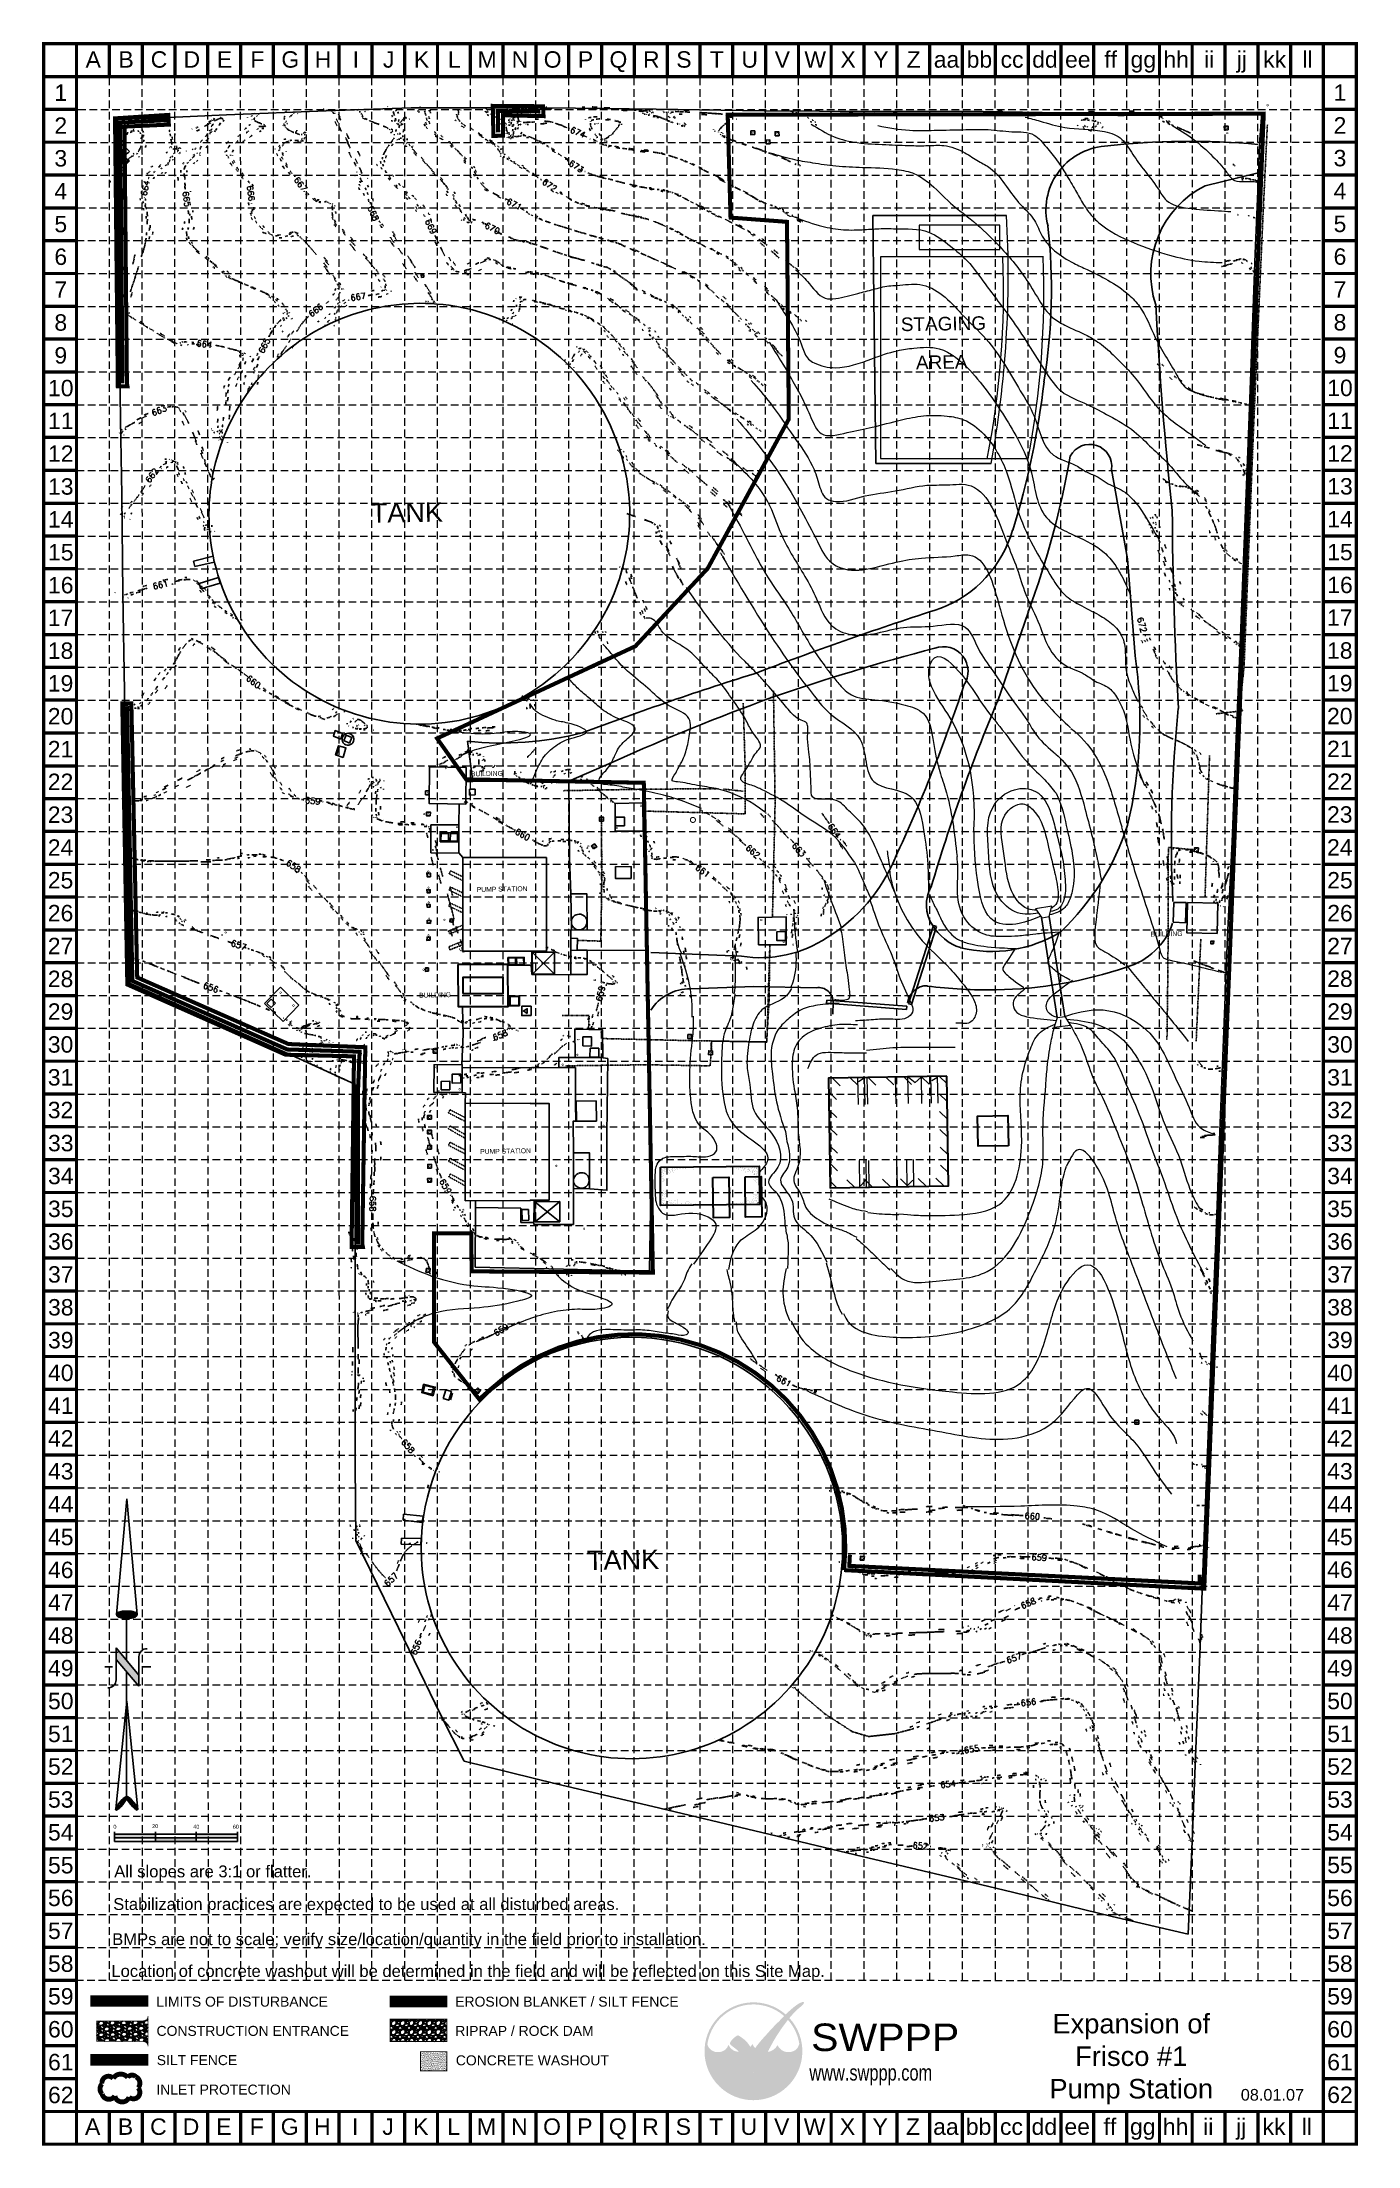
# Model space of a CAD drawing. Header units: inches. Extents: x 2507435 to 2508087, y 7097652 to 7098695.
import ezdxf
from ezdxf.enums import TextEntityAlignment as Align

# ---------------------------------------------------------------- set-up
doc = ezdxf.new("R2010")
doc.units = ezdxf.units.IN
doc.header["$MEASUREMENT"] = 0
for name, pattern in [('ACAD_ISO02W100', [15, 12, -3]), ('DASHED', [0.75, 0.5, -0.25]), ('DASHED7', [0.5318, 0.438, -0.0938]), ('HIDDEN', [0.375, 0.25, -0.125]), ('HIDDEN2', [0.1875, 0.125, -0.0625])]:
    doc.linetypes.add(name, pattern=pattern)
for name, color, linetype, lineweight in [('ALT BID GRADING', 1, 'Continuous', 0), ('CV_GRADING_PROP', 1, 'Continuous', 0), ('Headwall', 6, 'Continuous', 0), ('JUNK', 7, 'Continuous', 0), ('PROPSYM', 2, 'Continuous', 0), ('Structures', 6, 'Continuous', 30)]:
    doc.layers.add(name, color=color, linetype=linetype, lineweight=lineweight)
for name, color, linetype in [('BASE', 7, 'Continuous'), ('CONT-MJR', 7, 'DASHED7'), ('CONT-MNR', 8, 'HIDDEN'), ('DEMO PIPE', 8, 'Continuous'), ('DEMO ROAD', 8, 'Continuous'), ('Doors', 7, 'Continuous'), ('E-ASPHALT', 8, 'Continuous'), ('E-CONCRETE', 7, 'Continuous'), ('E-FENCE', 7, 'FENCE_LINE'), ('E-GRAVEL', 8, 'DASHED'), ('E-PIPES', 8, 'HIDDEN2'), ('E-STRUCTURES', 6, 'Continuous'), ('E-TANKS', 6, 'Continuous'), ('E-UTILITIES', 5, 'Continuous'), ('GRID', 254, 'HIDDEN'), ('LEGEND', 7, 'Continuous'), ('LIMITS OF DISTURBANCE', 1, 'HIDDEN'), ('LOGO', 7, 'Continuous'), ('NARROW', 7, 'Continuous'), ('P-FENCE', 6, 'Continuous'), ('SBC-LINE', 121, 'HIDDEN2'), ('SILT FENCE', 200, 'Continuous'), ('TEMPORARY FACILITIES', 3, 'Continuous'), ('TXT-NOTES', 2, 'Continuous'), ('WATER-STRIPE', 5, 'HIDDEN2')]:
    doc.layers.add(name, color=color, linetype=linetype)
doc.styles.add("L200'", font='ARIAL.TTF', dxfattribs={"height": 0.001969})
doc.styles.add('LOGO1', font='ROCKEB.TTF', dxfattribs={"height": 25})
doc.styles.get("Standard").update_dxf_attribs({"font": 'ARIAL.TTF'})
doc.linetypes.add('FENCE_LINE', pattern='A,0.75,-0.2,["x",Standard,S=0.1,R=0,X=-0.1,Y=-0.05],-0.075', length=1.025)

msp = doc.modelspace()

# ---------------------------------------------------------------- texts
at = {"color": 7}
for s, p in [('0', (2507470.3, 7097809.6)), ('20', (2507489.5, 7097809.9)), ('40', (2507509.9, 7097809.6)), ('60', (2507529.5, 7097809.6))]:
    msp.add_text(s, height=1.95, dxfattribs=at).set_placement(p)
at = {"insert": (2507975, 7097717.8), "char_height": 9.677, "width": 83.336, "attachment_point": 2}
msp.add_mtext('Expansion of Frisco #1 Pump Station', dxfattribs=at)
at = {"layer": 'BASE'}
for s, p in [('A', (2507460.3, 7098686.7)), ('B', (2507476.6, 7098686.7)), ('C', (2507492.9, 7098686.7)), ('D', (2507509.2, 7098686.7)), ('E', (2507525.4, 7098686.7)), ('F', (2507541.7, 7098686.7)), ('G', (2507558, 7098686.7)), ('H', (2507574.2, 7098686.7)), ('I', (2507590.5, 7098686.7)), ('J', (2507606.8, 7098686.7)), ('K', (2507623.1, 7098686.7)), ('L', (2507639.3, 7098686.7)), ('M', (2507655.6, 7098686.7)), ('N', (2507671.9, 7098686.7)), ('O', (2507688.1, 7098686.7)), ('P', (2507704.4, 7098686.7)), ('Q', (2507720.7, 7098686.7)), ('R', (2507737, 7098686.7)), ('S', (2507753.2, 7098686.7)), ('T', (2507769.5, 7098686.7)), ('U', (2507785.8, 7098686.7)), ('V', (2507802, 7098686.7)), ('W', (2507818.3, 7098686.7)), ('X', (2507834.6, 7098686.7)), ('Y', (2507850.9, 7098686.7)), ('Z', (2507867.1, 7098686.7)), ('bb', (2507899.7, 7098686.7)), ('dd', (2507932.2, 7098686.7)), ('ff', (2507964.8, 7098686.7)), ('hh', (2507997.3, 7098686.7)), ('ii', (2508013.6, 7098686.7)), ('jj', (2508029.8, 7098686.7)), ('kk', (2508046.1, 7098686.7)), ('ll', (2508062.4, 7098686.7)), ('aa', (2507883.4, 7098686.7)), ('cc', (2507915.9, 7098686.7)), ('ee', (2507948.5, 7098686.7)), ('gg', (2507981, 7098686.7)), ('1', (2507444.2, 7098670.3)), ('1', (2507444.2, 7098670.2)), ('1', (2508078.5, 7098670.3)), ('2', (2507444.2, 7098653.9)), ('2', (2508078.5, 7098654)), ('3', (2507444.2, 7098637.7)), ('3', (2508078.5, 7098637.8)), ('4', (2507444.2, 7098621.4)), ('4', (2508078.5, 7098621.5)), ('5', (2507444.2, 7098605.1)), ('5', (2508078.5, 7098605.2)), ('6', (2507444.2, 7098588.9)), ('6', (2508078.5, 7098589)), ('7', (2507444.2, 7098572.6)), ('7', (2508078.5, 7098572.7)), ('8', (2507444.2, 7098556.3)), ('8', (2508078.5, 7098556.4)), ('9', (2508078.5, 7098540.1)), ('9', (2507444.2, 7098540)), ('10', (2507444.2, 7098523.8)), ('10', (2508078.5, 7098523.9)), ('11', (2507444.2, 7098507.5)), ('11', (2508078.5, 7098507.6)), ('12', (2507444.2, 7098491.3)), ('12', (2508078.5, 7098491.4)), ('13', (2507444.2, 7098475)), ('13', (2508078.5, 7098475.1)), ('14', (2507444.2, 7098458.7)), ('14', (2508078.5, 7098458.8)), ('15', (2507444.2, 7098442.4)), ('15', (2508078.5, 7098442.5)), ('16', (2507444.2, 7098426.1)), ('16', (2508078.5, 7098426.2)), ('17', (2507444.1, 7098409.9)), ('17', (2508078.4, 7098410)), ('18', (2507444.1, 7098393.6)), ('18', (2508078.4, 7098393.7)), ('19', (2507444.1, 7098377.4)), ('19', (2508078.4, 7098377.5)), ('20', (2507444.1, 7098361.1)), ('20', (2508078.4, 7098361.2)), ('21', (2507444.1, 7098344.8)), ('21', (2508078.4, 7098344.9)), ('22', (2507444.1, 7098328.6)), ('22', (2508078.4, 7098328.7)), ('23', (2507444.1, 7098312.3)), ('23', (2508078.4, 7098312.4)), ('24', (2507444.1, 7098296)), ('24', (2508078.4, 7098296.1)), ('25', (2507444.1, 7098279.8)), ('25', (2508078.5, 7098279.8)), ('26', (2507444.1, 7098263.5)), ('26', (2508078.5, 7098263.5)), ('27', (2507444.1, 7098247.2)), ('27', (2508078.5, 7098247.2)), ('28', (2507444.1, 7098230.9)), ('28', (2508078.5, 7098231)), ('29', (2507444.1, 7098214.7)), ('29', (2508078.5, 7098214.7)), ('30', (2507444.1, 7098198.4)), ('30', (2508078.5, 7098198.4)), ('31', (2507444.1, 7098182.1)), ('31', (2508078.5, 7098182.1)), ('32', (2507444.1, 7098165.9)), ('32', (2508078.5, 7098165.9)), ('33', (2507444.2, 7098149.5)), ('33', (2508078.5, 7098149.5)), ('34', (2507444.2, 7098133.2)), ('34', (2508078.5, 7098133.2)), ('35', (2507444.2, 7098116.9)), ('35', (2508078.5, 7098116.9)), ('36', (2507444.2, 7098100.7)), ('36', (2508078.5, 7098100.7)), ('37', (2507444.2, 7098084.4)), ('37', (2508078.5, 7098084.4)), ('38', (2507444.2, 7098068.1)), ('38', (2508078.5, 7098068.1)), ('39', (2507444.2, 7098051.8)), ('39', (2508078.5, 7098051.9)), ('40', (2507444.2, 7098035.6)), ('40', (2508078.5, 7098035.6)), ('41', (2507444.2, 7098019.3)), ('41', (2508078.5, 7098019.3)), ('42', (2507444.2, 7098003.1)), ('42', (2508078.5, 7098003.1)), ('43', (2507444.2, 7097986.8)), ('43', (2508078.5, 7097986.8)), ('44', (2507444.2, 7097970.5)), ('44', (2508078.5, 7097970.5)), ('45', (2507444.2, 7097954.2)), ('45', (2508078.5, 7097954.2)), ('46', (2507444.2, 7097937.9)), ('46', (2508078.5, 7097938)), ('47', (2507444.2, 7097921.7)), ('47', (2508078.5, 7097921.7)), ('48', (2507444.2, 7097905.4)), ('48', (2508078.5, 7097905.4)), ('49', (2507444.2, 7097889.2)), ('49', (2508078.5, 7097889.2)), ('50', (2507444.2, 7097872.9)), ('50', (2508078.5, 7097872.9)), ('51', (2507444.2, 7097856.6)), ('51', (2508078.5, 7097856.6)), ('52', (2507444.2, 7097840.4)), ('52', (2508078.5, 7097840.4)), ('53', (2507444.2, 7097824.1)), ('53', (2508078.5, 7097824.1)), ('54', (2507444.2, 7097807.8)), ('54', (2508078.5, 7097807.8)), ('55', (2507444.2, 7097791.5)), ('55', (2508078.5, 7097791.6)), ('56', (2507444.2, 7097775.3)), ('56', (2508078.5, 7097775.3)), ('57', (2507444.2, 7097759)), ('57', (2508078.5, 7097759)), ('58', (2507444.2, 7097742.7)), ('58', (2508078.5, 7097742.7)), ('59', (2507444.2, 7097726.5)), ('59', (2508078.5, 7097726.5)), ('60', (2507444.2, 7097710.2)), ('60', (2508078.5, 7097710.2)), ('61', (2507444.2, 7097693.9)), ('61', (2508078.5, 7097693.9)), ('62', (2507444.2, 7097677.6)), ('62', (2508078.5, 7097677.7)), ('A', (2507460, 7097661.9)), ('B', (2507476.3, 7097661.9)), ('C', (2507492.6, 7097661.9)), ('D', (2507508.8, 7097661.9)), ('E', (2507525.1, 7097661.9)), ('F', (2507541.4, 7097661.9)), ('G', (2507557.7, 7097661.9)), ('H', (2507573.9, 7097661.9)), ('I', (2507590.2, 7097661.9)), ('J', (2507606.5, 7097661.9)), ('K', (2507622.7, 7097661.9)), ('L', (2507639, 7097661.9)), ('M', (2507655.3, 7097661.9)), ('N', (2507671.6, 7097661.9)), ('O', (2507687.8, 7097661.9)), ('P', (2507704.1, 7097661.9)), ('Q', (2507720.4, 7097661.9)), ('R', (2507736.6, 7097661.9)), ('S', (2507752.9, 7097661.9)), ('T', (2507769.2, 7097661.9)), ('U', (2507785.4, 7097661.9)), ('V', (2507801.7, 7097661.9)), ('W', (2507818, 7097661.9)), ('X', (2507834.3, 7097661.9)), ('Y', (2507850.5, 7097661.9)), ('Z', (2507866.8, 7097661.9)), ('aa', (2507883.1, 7097661.9)), ('bb', (2507899.3, 7097661.9)), ('cc', (2507915.6, 7097661.9)), ('dd', (2507931.9, 7097661.9)), ('ee', (2507948.2, 7097661.9)), ('ff', (2507964.4, 7097661.9)), ('gg', (2507980.7, 7097661.9)), ('hh', (2507997, 7097661.9)), ('ii', (2508013.2, 7097661.9)), ('jj', (2508029.5, 7097661.9)), ('kk', (2508045.8, 7097661.9)), ('ll', (2508062.1, 7097661.9))]:
    msp.add_text(s, height=8.14, dxfattribs=at).set_placement(p, align=Align.MIDDLE_CENTER)
at = {"layer": 'BASE', "color": 7, "style": "L200'"}
for s, p in [('All slopes are 3:1 or flatter.', (2507470.7, 7097785.5)), ('Stabilization practices are expected to be used at all disturbed areas.', (2507470.2, 7097769.3)), ('BMPs are not to scale; verify size/location/quantity in the field prior to installation.', (2507469.7, 7097751.9)), ('Location of concrete washout will be determined in the field and will be reflected on this Site Map.', (2507469.3, 7097736.1))]:
    msp.add_text(s, height=5.887, dxfattribs=at).set_placement(p)
at = {"layer": 'BASE'}
msp.add_text('08.01.07', height=5.77, dxfattribs=at).set_placement((2508045, 7097674.8), align=Align.CENTER)
at = {"layer": 'CONT-MJR', "color": 35, "char_height": 3, "attachment_point": 1}
for s, insert, width, rotation in [('\\Ftxt.shx;\\W1.0000000000;\\T1.0000000000;\\o\\l665', (2507507.5, 7098621.5, 665), 12, 278.7484), ('\\Ftxt.shx;\\W1.0000000000;\\T1.0000000000;\\o\\l670', (2507655.5, 7098606.1, 670), 11.5, 332.3532), ('\\Ftxt.shx;\\W1.0000000000;\\T1.0000000000;\\o\\l665', (2507542.1, 7098542, 665), 12, 64.1822), ('\\Ftxt.shx;\\W1.0000000000;\\T1.0000000000;\\o\\l660', (2507537.6, 7098381.7, 660), 11.5, 322.6447), ('\\Ftxt.shx;\\W1.0000000000;\\T1.0000000000;\\o\\l660', (2507670.6, 7098305.6, 660), 11.5, 330.8401), ('\\Ftxt.shx;\\W1.0000000000;\\T1.0000000000;\\o\\l660', (2507922.2, 7097966.3, 660), 11.5, 355.7329), ('\\Ftxt.shx;\\W1.0000000000;\\T1.0000000000;\\o\\l655', (2507891.8, 7097849.9, 655), 12, 8.6756)]:
    msp.add_mtext(s, dxfattribs=dict(at, insert=insert, width=width, rotation=rotation))
at = {"layer": 'CONT-MNR', "color": 35, "char_height": 3, "attachment_point": 1}
for s, insert, width, rotation in [('\\Ftxt.shx;\\W1.0000000000;\\T1.0000000000;\\o\\l674', (2507697.7, 7098653.5, 674), 12, 335.5248), ('\\Ftxt.shx;\\W1.0000000000;\\T1.0000000000;\\o\\l667', (2507562, 7098628.8, 667), 12, 306.7398), ('\\Ftxt.shx;\\W1.0000000000;\\T1.0000000000;\\o\\l673', (2507697.4, 7098637, 673), 12, 327.3695), ('\\Ftxt.shx;\\W1.0000000000;\\T1.0000000000;\\o\\l664', (2507483.8, 7098619.5, 664), 12, 77.0221), ('\\Ftxt.shx;\\W1.0000000000;\\T1.0000000000;\\o\\l666', (2507539.4, 7098624.4, 666), 12, 277.7767), ('\\Ftxt.shx;\\W1.0000000000;\\T1.0000000000;\\o\\l671', (2507666.3, 7098618, 671), 11, 332.384), ('\\Ftxt.shx;\\W1.0000000000;\\T1.0000000000;\\o\\l672', (2507684.3, 7098627.8, 672), 12, 325.1602), ('\\Ftxt.shx;\\W1.0000000000;\\T1.0000000000;\\o\\l668', (2507598.9, 7098614.5, 668), 12, 294.6896), ('\\Ftxt.shx;\\W1.0000000000;\\T1.0000000000;\\o\\l669', (2507627.3, 7098607.9, 669), 12, 296.8781), ('\\Ftxt.shx;\\W1.0000000000;\\T1.0000000000;\\o\\l666', (2507566.7, 7098561.2, 666), 12, 37.9854), ('\\Ftxt.shx;\\W1.0000000000;\\T1.0000000000;\\o\\l667', (2507587.6, 7098569.9, 667), 12, 9.1344), ('\\Ftxt.shx;\\W1.0000000000;\\T1.0000000000;\\o\\l664', (2507511.8, 7098547.6, 664), 12, 352.084), ('\\Ftxt.shx;\\W1.0000000000;\\T1.0000000000;\\o\\l663', (2507488.8, 7098512.6, 663), 12, 21.8266), ('\\Ftxt.shx;\\W1.0000000000;\\T1.0000000000;\\o\\l662', (2507485.9, 7098478.3, 662), 12, 53.432), ('\\Ftxt.shx;\\W1.0000000000;\\T1.0000000000;\\o\\l661', (2507489.5, 7098426.8, 661), 11, 13.6904), ('\\Ftxt.shx;\\W1.0000000000;\\T1.0000000000;\\o\\l672', (2507980.7, 7098410.5, 672), 12, 285.8456), ('\\Ftxt.shx;\\W1.0000000000;\\T1.0000000000;\\o\\l659', (2507565.5, 7098321, 659), 12, 353.9238), ('\\Ftxt.shx;\\W1.0000000000;\\T1.0000000000;\\o\\l664', (2507826.8, 7098308.3, 664), 12, 304.9716), ('\\Ftxt.shx;\\W1.0000000000;\\T1.0000000000;\\o\\l662', (2507785.5, 7098297.7, 662), 12, 318.6558), ('\\Ftxt.shx;\\W1.0000000000;\\T1.0000000000;\\o\\l663', (2507808.7, 7098298.8, 663), 12, 311.5276), ('\\Ftxt.shx;\\W1.0000000000;\\T1.0000000000;\\o\\l658', (2507557.3, 7098290.2, 658), 12, 325.3318), ('\\Ftxt.shx;\\W1.0000000000;\\T1.0000000000;\\o\\l661', (2507760.3, 7098287.9, 661), 11, 323.6732), ('\\Ftxt.shx;\\W1.0000000000;\\T1.0000000000;\\o\\l657', (2507529.2, 7098250.3, 657), 12, 340.9737), ('\\Ftxt.shx;\\W1.0000000000;\\T1.0000000000;\\o\\l656', (2507515.5, 7098229.3, 656), 12, 340.3435), ('\\Ftxt.shx;\\W1.0000000000;\\T1.0000000000;\\o\\l659', (2507709.5, 7098220.2, 659), 12, 77.1709), ('\\Ftxt.shx;\\W1.0000000000;\\T1.0000000000;\\o\\l658', (2507657.9, 7098202.9, 658), 12, 23.2341), ('\\Ftxt.shx;\\W1.0000000000;\\T1.0000000000;\\o\\l659', (2507634.4, 7098132.1, 659), 12, 299.4881), ('\\Ftxt.shx;\\W1.0000000000;\\T1.0000000000;\\o\\l658', (2507600.4, 7098123.3, 658), 12, 270.0968), ('\\Ftxt.shx;\\W1.0000000000;\\T1.0000000000;\\o\\l659', (2507658.5, 7098056.2, 659), 12, 31.6027), ('\\Ftxt.shx;\\W1.0000000000;\\T1.0000000000;\\o\\l661', (2507800.1, 7098034.7, 661), 11, 331.5898), ('\\Ftxt.shx;\\W1.0000000000;\\T1.0000000000;\\o\\l658', (2507615, 7098003.1, 658), 12, 310.5899), ('\\Ftxt.shx;\\W1.0000000000;\\T1.0000000000;\\o\\l659', (2507925.6, 7097945.8, 659), 12, 356.6817), ('\\Ftxt.shx;\\W1.0000000000;\\T1.0000000000;\\o\\l657', (2507604.2, 7097931.5, 657), 12, 44.7729), ('\\Ftxt.shx;\\W1.0000000000;\\T1.0000000000;\\o\\l658', (2507919.8, 7097921.2, 658), 12, 23.1961), ('\\Ftxt.shx;\\W1.0000000000;\\T1.0000000000;\\o\\l656', (2507617.6, 7097896.5, 656), 12, 68.2982), ('\\Ftxt.shx;\\W1.0000000000;\\T1.0000000000;\\o\\l657', (2507912.7, 7097894.3, 657), 12, 18.8574), ('\\Ftxt.shx;\\W1.0000000000;\\T1.0000000000;\\o\\l656', (2507920, 7097873.3, 656), 12, 6.8034), ('\\Ftxt.shx;\\W1.0000000000;\\T1.0000000000;\\o\\l654', (2507880.1, 7097832.7, 654), 12, 6.7265), ('\\Ftxt.shx;\\W1.0000000000;\\T1.0000000000;\\o\\l653', (2507874.5, 7097816, 653), 12, 6.9371), ('\\Ftxt.shx;\\W1.0000000000;\\T1.0000000000;\\o\\l652', (2507866.7, 7097802.9, 652), 12, 356.3969)]:
    msp.add_mtext(s, dxfattribs=dict(at, insert=insert, width=width, rotation=rotation))
at = {"layer": 'LEGEND', "style": "L200'"}
for s, height, p in [('LIMITS OF DISTURBANCE', 4.939, (2507491.6, 7097721.4)), ('EROSION BLANKET / SILT FENCE', 4.939, (2507639.8, 7097721.4)), ('CONSTRUCTION ENTRANCE', 4.939, (2507491.7, 7097706.9)), ('RIPRAP / ROCK DAM', 4.939, (2507639.8, 7097706.9)), ('SILT FENCE', 4.94, (2507491.8, 7097692.4)), ('CONCRETE WASHOUT', 4.939, (2507640.1, 7097692.3)), ('INLET PROTECTION', 4.939, (2507491.6, 7097677.8))]:
    msp.add_text(s, height=height, dxfattribs=at).set_placement(p)
at = {"layer": 'TXT-NOTES', "color": 0}
for s, height, p in [('STAGING', 6.72, (2507860.8, 7098552)), ('AREA', 6.72, (2507868.3, 7098533.1)), ('TANK', 9.6, (2507598, 7098457)), ('BUILDING', 2.4, (2507647.6, 7098331.3)), ('PUMP STATION', 2.4, (2507650.5, 7098274)), ('BUILDING', 2.4, (2507984.6, 7098251.9)), ('BUILDING', 2.4, (2507621.9, 7098221.6)), ('PUMP STATION', 2.4, (2507652.2, 7098144.1)), ('TANK', 9.6, (2507705.2, 7097937.8))]:
    msp.add_text(s, height=height, rotation=0.9657, dxfattribs=at).set_placement(p)

# ---------------------------------------------------------------- blocks, each defined once
blk = doc.blocks.new('washout')
at = {"layer": 'BASE'}
h = blk.add_hatch(dxfattribs=at)
h.set_pattern_fill('AR-SAND', color=30, scale=1.29438, style=0)
h.set_pattern_definition([(37.5, (1095.3101, -97.0785), (-0.0815373, 2.494042), [0, -1.9674576, 0, -2.200446, 0, -2.1033675]), (7.5, (1095.31, -97.0785), (2.290764, 3.652929), [0, -1.0613916, 0, -1.7733006, 0, -0.6795495]), (327.5, (1093.718, -97.0785), (4.030883, 0.007325), [0, -0.64719, 0, -2.329884, 0, -3.041793]), (317.5, (1093.718, -97.0785), (3.89107, 1.136046), [0, -0.323595, 0, -1.5273684, 0, -1.747413])])
h.paths.add_polyline_path([(44.3, 0), (44.3, 32.4), (0, 32.4), (0, 0)])
at = {"layer": 'BASE', "color": 30, "linetype": 'ACAD_ISO02W100', "const_width": 1.62}
blk.add_lwpolyline([(0, 0), (44.3, 0), (44.3, 32.4), (0, 32.4)], close=True, dxfattribs=at)
blk = doc.blocks.new('North Arrow')
at = {"layer": 'NARROW'}
for p, q in [((32.43, 3.06), (32.43, 4.63)), ((0, 0), (22.36, 2)), ((0, 0), (22.33, -2.02)), ((28.77, -2.09), (34.02, 2.32)), ((36.18, 2.33), (30.46, 2.33)), ((36.16, 2.32), (31.04, -2.09)), ((39.1, 0.01), (59.96, 2.11)), ((31.2, -0.05), (21.66, -0.05)), ((21.66, -0.05), (21.66, -0.05)), ((28.77, -2.09), (34.95, -2.09)), ((32.43, -4.26), (32.43, -2.8)), ((57.45, -0.05), (33.41, -0.05)), ((59.83, -2.14), (39.04, -0.01)), ((57.69, -0.03), (57.77, -0.01)), ((57.77, -0.05), (57.69, -0.03))]:
    blk.add_line(p, q, dxfattribs=at)
blk.add_lwpolyline([(22.36, -2.03), (22.59, -1.93, 0.091577), (22.87, -1.44, 0.048306), (23.03, -0.75), (23.07, -0.01), (23.01, 0.82, 0.048306), (22.87, 1.42, 0.091577), (22.59, 1.91), (22.36, 2.01), (22.14, 1.91, 0.091577), (21.86, 1.42, 0.048306), (21.72, 0.82), (21.66, -0.01), (21.72, -0.83, 0.048306), (21.86, -1.44, 0.091577), (22.14, -1.93)], format="xyb", close=True, dxfattribs=at)
for points in [[(57.46, -0.03), (57.44, 0.08, -0.066818), (57.67, 0.47, -0.03073), (58.01, 0.84), (58.52, 1.29), (59.07, 1.7, -0.03073), (59.5, 1.95, -0.066818), (59.93, 2.1), (60.04, 2.06)], [(60.04, 2.06), (60.05, 1.95, -0.066818), (59.82, 1.56, -0.03073), (59.43, 1.14), (58.97, 0.74), (58.42, 0.33, -0.03073), (57.99, 0.08, -0.036692), (57.76, -0.02)], [(57.46, -0.04), (57.44, -0.15, 0.066818), (57.67, -0.54, 0.03073), (58.01, -0.9), (58.52, -1.36), (59.07, -1.77, 0.03073), (59.5, -2.02, 0.066818), (59.93, -2.17), (60.04, -2.13)], [(60.04, -2.13), (60.05, -2.01, 0.066818), (59.82, -1.63, 0.03073), (59.43, -1.2), (58.97, -0.8), (58.42, -0.4, 0.03073), (57.99, -0.15, 0.036692), (57.76, -0.05)]]:
    blk.add_lwpolyline(points, format="xyb", dxfattribs=at)
for centre, start, end in [((30.46, 3.86), 178.8769, 270), ((34.95, -3.62), 358.8769, 90)]:
    blk.add_arc(centre, 1.53, start, end, dxfattribs=at)
for points in [[(23.03, -0.76), (21.67, -0.05), (23.07, -0.05), (21.72, 0.82)], [(23.07, -0.05), (21.72, 0.82), (23.02, 0.75), (21.85, 1.42)], [(23.02, 0.75), (21.85, 1.42), (22.87, 1.44), (22.14, 1.91)], [(22.87, 1.44), (22.14, 1.91), (22.59, 1.91), (22.36, 2)], [(31.05, -2.09), (36.15, 2.36), (28.75, -2.06), (34.01, 2.36)], [(57.44, 0.08), (57.7, -0.01), (57.5, 0.21), (57.77, -0.01)], [(57.45, -0.04), (57.69, -0.02), (57.44, 0.08), (57.7, -0.01)], [(57.5, 0.21), (57.77, -0.01), (57.6, 0.39), (57.94, 0.06)], [(57.6, 0.39), (57.94, 0.06), (57.68, 0.5), (58.07, 0.13)], [(57.68, 0.5), (58.07, 0.13), (57.84, 0.66), (58.29, 0.26)], [(57.84, 0.66), (58.29, 0.26), (58.03, 0.86), (58.52, 0.41)], [(58.03, 0.86), (58.52, 0.41), (58.26, 1.07), (58.73, 0.57)], [(58.26, 1.07), (58.73, 0.57), (58.52, 1.3), (59.05, 0.81)], [(58.52, 1.3), (59.05, 0.81), (58.7, 1.42), (59.26, 0.99)], [(59.26, 1), (58.69, 1.42), (59.45, 1.15), (59, 1.65)], [(59.45, 1.15), (59, 1.65), (59.62, 1.34), (59.28, 1.82)], [(59.62, 1.34), (59.28, 1.82), (59.81, 1.55), (59.49, 1.95)], [(59.81, 1.55), (59.49, 1.95), (59.93, 1.73), (59.69, 2.04)], [(59.93, 1.73), (59.69, 2.04), (60.05, 1.94), (59.93, 2.1)], [(60.05, 1.94), (59.93, 2.1), (60.04, 2.06)], [(22.87, -1.44), (21.72, -0.87), (23.03, -0.76), (21.67, -0.05)], [(22.58, -1.93), (21.86, -1.45), (22.87, -1.44), (21.72, -0.87)], [(22.36, -2.01), (22.14, -1.93), (22.58, -1.93), (21.86, -1.45)], [(57.44, -0.14), (57.69, -0.02), (57.45, -0.04), (57.69, -0.02)], [(57.46, -0.19), (57.7, -0.03), (57.44, -0.14), (57.69, -0.02)], [(57.53, -0.33), (57.76, -0.05), (57.46, -0.19), (57.7, -0.03)], [(57.63, -0.48), (57.9, -0.1), (57.53, -0.33), (57.76, -0.05)], [(57.78, -0.66), (58.09, -0.2), (57.63, -0.48), (57.9, -0.1)], [(57.97, -0.87), (58.34, -0.35), (57.78, -0.66), (58.09, -0.2)], [(58.24, -1.11), (58.61, -0.54), (57.97, -0.87), (58.34, -0.35)], [(58.61, -1.43), (58.93, -0.77), (58.24, -1.11), (58.61, -0.54)], [(58.91, -1.64), (59.2, -1), (58.61, -1.43), (58.93, -0.77)], [(59.12, -1.79), (59.57, -1.36), (58.92, -1.65), (59.2, -1.01)], [(59.35, -1.93), (59.81, -1.62), (59.12, -1.79), (59.57, -1.36)], [(59.54, -1.32), (59.41, -1.18), (59.21, -1.01)], [(59.58, -2.05), (59.93, -1.79), (59.35, -1.93), (59.81, -1.62)], [(59.78, -2.13), (60.05, -2.01), (59.58, -2.05), (59.93, -1.79)], [(59.92, -2.17), (60.04, -2.13), (59.78, -2.13), (60.05, -2.01)]]:
    blk.add_solid(points, dxfattribs=at)
blk = doc.blocks.new('new logo')
at = {"layer": 'LOGO'}
h = blk.add_hatch(color=170, dxfattribs=at)
h.paths.add_polyline_path([(67.4, 44.1), (66.8, 44.7), (66.3, 45.2), (66, 45.8), (65.5, 46.4), (65.1, 47.2), (64.7, 47.9), (64.4, 48.5), (64.2, 49), (63.9, 49.6), (63.7, 50.1), (63.3, 51), (62.9, 52), (62.6, 52.8), (62.4, 53.3), (62.2, 53.7), (62.1, 54.2), (61.9, 54.7), (61.7, 55.2), (61.5, 55.7), (61.3, 56.3), (61, 56.8), (60.8, 57.4), (60.5, 57.9), (60.2, 58.5), (60, 59.1), (59.7, 59.6), (59.3, 60.2), (59, 60.8), (58.7, 61.3), (58.3, 61.9), (58, 62.4), (57.6, 62.9), (57.3, 63.4), (56.9, 63.9), (56.6, 64.3), (56.3, 64.7), (55.9, 65.1), (55.6, 65.5), (55.2, 65.9), (54.9, 66.2), (54, 66.2), (52.9, 66.3), (52, 66.5), (51.5, 66.6), (50.9, 66.8), (50.3, 67), (49.4, 67.4), (48.3, 67.9), (47.3, 68.6), (46.5, 69.3), (45.7, 70), (45, 70.8), (44.4, 71.5), (44, 72.2), (43.6, 72.7), (43.4, 72.9), (43.2, 73.2), (43.1, 73.4), (43, 73.5), (42.8, 73.7), (42.7, 73.7), (42.7, 73.8), (42.6, 73.8), (42.5, 73.7), (42.5, 73.6), (42.4, 73.5), (42.4, 73.4), (42.3, 73.2), (42.2, 72.8), (42, 72.1), (41.7, 71.5), (41.4, 70.9), (41, 70.3), (40.5, 69.8), (40, 69.2), (39.4, 68.7), (38.8, 68.2), (38.1, 67.7), (37.3, 67.3), (36.5, 66.9), (35.7, 66.6), (34.9, 66.3), (34, 66.1), (33, 66), (31.9, 65.9), (30.8, 65.9), (29.6, 65.9), (28.6, 66), (27.6, 66.1), (26.7, 66.4), (25.8, 66.7), (25, 67.1), (24.1, 67.6), (23.2, 68.2), (22.4, 68.9), (21.8, 69.5), (21.4, 69.9), (21, 70.4), (20.6, 70.9), (20.2, 71.5), (19.9, 72.1), (19.5, 72.9), (19.2, 73.8), (18.9, 74.8, -0.595729), (106.3, 106.8), (107, 107.5), (107.5, 108), (108.1, 108.6, 37.93689), (112.3, 104.5), (112.1, 104.2), (111.6, 103.7), (111.1, 103.1), (110.6, 102.5, -0.146449), (123.6, 75), (123.3, 74.5), (123.1, 74), (122.9, 73.5), (122.8, 73.1), (122.5, 72.4), (122.2, 71.7), (121.9, 71.1), (121.5, 70.5), (121.1, 70), (120.7, 69.5), (120.2, 69), (119.6, 68.6), (119, 68.1), (118.4, 67.7), (117.8, 67.4), (117.1, 67), (116.5, 66.7), (115.8, 66.5), (115, 66.3), (114.3, 66.1), (113.5, 66), (112.7, 65.9), (111.9, 65.8), (111.1, 65.8), (110.3, 65.8), (109.4, 65.9), (108.6, 66), (107.7, 66.2), (106.8, 66.4), (105.9, 66.7), (105.1, 67.1), (104.3, 67.5), (103.5, 68), (102.8, 68.6), (102.1, 69.3), (101.4, 70), (100.8, 70.7), (100.2, 71.4), (99.8, 72), (99.5, 72.5), (99.4, 72.8), (99.3, 73), (99.1, 73.2), (99, 73.4), (98.9, 73.5), (98.8, 73.6), (98.7, 73.6), (98.6, 73.6), (98.5, 73.5), (98.4, 73.4), (98.4, 73.3), (98.3, 73.2), (98.2, 73), (98.1, 72.8), (97.8, 72.4), (97.4, 71.8), (96.9, 71.1), (96.4, 70.5), (95.9, 70.1), (95.4, 69.6), (94.8, 69.1), (94.2, 68.6), (93.5, 68.2), (92.8, 67.7), (91.9, 67.3), (91, 66.9), (90.1, 66.6), (89.4, 66.4), (88.6, 66.2), (87.8, 66.1), (87.6, 65.6), (87.4, 65.1), (87.1, 64.4), (86.9, 63.8), (86.6, 63), (86.3, 62.2), (85.9, 61.3), (85.6, 60.4), (85.3, 59.5), (84.9, 58.6), (84.6, 57.7), (84.2, 56.7), (83.9, 55.8), (83.5, 54.9), (83.2, 54), (82.9, 53.2), (82.6, 52.4), (82.3, 51.6), (82.1, 51), (81.9, 50.3), (81.6, 49.8), (81.3, 48.9), (80.9, 48.1), (80.5, 47.3), (80.1, 46.6), (79.6, 45.9), (79.1, 45.4), (78.6, 44.8), (78.1, 44.3), (77.6, 43.9), (77, 43.5), (76.5, 43.1), (75.9, 42.8), (75.3, 42.6), (74.6, 42.3), (73.7, 42.1), (73, 41.9), (72.2, 41.9), (71.6, 42), (70.9, 42.2), (70.1, 42.5), (69.4, 42.8), (68.7, 43.1), (68, 43.5)])
h.paths.add_polyline_path([(71.8, 72), (70.7, 73.9), (70.1, 75.2), (69.7, 74.3), (68.7, 72.6), (67.9, 71.7), (67.9, 71.5), (68.1, 71.2), (68.3, 71), (68.4, 70.8), (68.5, 70.6), (68.7, 70.4), (68.8, 70.2), (68.9, 70.1), (69, 70), (69.1, 69.8), (69.3, 69.7), (69.4, 69.7), (69.5, 69.6), (69.6, 69.5), (69.7, 69.5), (69.8, 69.4), (69.9, 69.4), (70.1, 69.3), (70.2, 69.3), (70.3, 69.2), (70.4, 69.2), (70.5, 69.2), (70.6, 69.2), (70.8, 69.2), (70.9, 69.2), (71, 69.2), (71.1, 69.2), (71.2, 69.2), (71.3, 69.2), (71.4, 69.2), (71.5, 69.2), (71.6, 69.2), (71.7, 69.3), (71.8, 69.3), (71.9, 69.3), (72, 69.4), (72.1, 69.5), (72.2, 69.5), (72.3, 69.6), (72.5, 69.6), (72.6, 69.7), (72.7, 69.8), (72.8, 69.9), (72.9, 70), (73, 70.1), (73.1, 70.2), (73.2, 70.3), (73.3, 70.4), (72.5, 71.1)], flags=17)
blk.add_hatch(color=240, dxfattribs=at).paths.add_polyline_path([(117.7, 117.3), (118.9, 118.2), (119.8, 118.9), (120.6, 119.5), (121.3, 119.9), (121.9, 120.3), (122.4, 120.6), (122.8, 120.9), (123.1, 121.1), (123.4, 121.3), (123.7, 121.4), (124, 121.6), (124.2, 121.7), (124.4, 121.8), (124.6, 121.9), (124.8, 121.9), (125, 122), (125.2, 122.1), (125.4, 122.2), (125.6, 122.2), (125.8, 122.3), (125.9, 122.4), (126.1, 122.4), (126.3, 122.5), (126.4, 122.5), (126.6, 122.6), (126.7, 122.6), (126.8, 122.7), (126.9, 122.7), (127.1, 122.7), (127.2, 122.8), (127.3, 122.8), (127.4, 122.8), (127.5, 122.8), (127.6, 122.8), (127.7, 122.8), (127.8, 122.8), (127.9, 122.8), (128, 122.8), (128.1, 122.8), (128.1, 122.8), (128.2, 122.8), (128.3, 122.8), (128.4, 122.8), (128.4, 122.7), (128.5, 122.7), (128.5, 122.7), (128.6, 122.7), (128.6, 122.6), (128.7, 122.6), (128.7, 122.6), (128.7, 122.5), (128.7, 122.5), (128.8, 122.4), (128.8, 122.4), (128.8, 122.3), (128.8, 122.3), (128.8, 122.2), (128.8, 122.1), (128.8, 122.1), (128.8, 122), (128.8, 121.9), (128.8, 121.8), (128.8, 121.8), (128.8, 121.7), (128.8, 121.6), (128.7, 121.5), (128.7, 121.4), (128.7, 121.3), (128.6, 121.3), (128.6, 121.2), (128.5, 121.1), (128.4, 121), (128.4, 120.8), (128.3, 120.7), (128.2, 120.6), (128.1, 120.4), (128, 120.3), (127.8, 120.1), (127.7, 120), (127.6, 119.8), (127.4, 119.6), (127.3, 119.4), (127.1, 119.2), (126.8, 119), (126.6, 118.8), (126.3, 118.5), (125.9, 118.2), (125.5, 117.9), (125.1, 117.5), (124.6, 117), (124, 116.6), (123.5, 116.1), (122.9, 115.6), (122.3, 115.1), (121.7, 114.5), (121.1, 114), (120.6, 113.5), (120, 113), (119.5, 112.5), (119, 112), (118.5, 111.5), (118, 111), (117.5, 110.5), (117, 109.9), (116.5, 109.4), (116, 108.8), (115.5, 108.3), (115, 107.7), (114.5, 107.1), (114, 106.6), (113.5, 106), (113, 105.4), (112.5, 104.8), (112.1, 104.2), (111.6, 103.7), (111.1, 103.1), (110.6, 102.4), (110.1, 101.8), (109.6, 101.1), (109, 100.4), (108.5, 99.7), (107.9, 98.9), (107.3, 98.1), (106.7, 97.3), (106, 96.4), (105.4, 95.6), (104.8, 94.7), (104.2, 93.9), (103.6, 93.1), (103.1, 92.3), (102.5, 91.5), (102, 90.6), (101.4, 89.8), (100.9, 89), (100.3, 88.2), (99.8, 87.3), (99.2, 86.5), (98.6, 85.6), (98.1, 84.7), (97.5, 83.8), (96.9, 82.9), (96.4, 82), (95.9, 81.1), (95.4, 80.3), (94.9, 79.5), (94.5, 78.7), (94, 78), (93.6, 77.2), (93.2, 76.5), (92.8, 75.8), (92.4, 75), (92, 74.3), (91.6, 73.5), (91.2, 72.8), (90.8, 72), (90.4, 71.3), (90, 70.6), (89.6, 69.9), (89.3, 69.3), (89, 68.7), (88.8, 68.2), (88.5, 67.7), (88.3, 67.3), (88.1, 66.9), (88, 66.5), (87.8, 66.1), (87.6, 65.6), (87.4, 65.1), (87.1, 64.4), (86.9, 63.8), (86.6, 63), (86.3, 62.2), (85.9, 61.3), (85.6, 60.4), (85.3, 59.5), (84.9, 58.6), (84.6, 57.7), (84.2, 56.7), (83.9, 55.8), (83.5, 54.9), (83.2, 54), (82.9, 53.2), (82.6, 52.4), (82.3, 51.6), (82.1, 51), (81.9, 50.3), (81.6, 49.8), (81.4, 49.2), (81.2, 48.7), (81, 48.3), (80.8, 47.9), (80.6, 47.5), (80.4, 47.1), (80.2, 46.7), (80, 46.4), (79.7, 46.1), (79.5, 45.8), (79.2, 45.5), (79, 45.2), (78.7, 44.9), (78.5, 44.7), (78.2, 44.4), (78, 44.2), (77.7, 44), (77.4, 43.8), (77.2, 43.6), (76.9, 43.4), (76.6, 43.2), (76.3, 43), (76, 42.9), (75.7, 42.7), (75.5, 42.6), (75.2, 42.5), (74.9, 42.4), (74.6, 42.3), (74.3, 42.2), (74, 42.1), (73.8, 42.1), (73.5, 42), (73.2, 42), (73, 41.9), (72.7, 41.9), (72.5, 41.9), (72.2, 41.9), (72, 42), (71.8, 42), (71.5, 42.1), (71.3, 42.1), (71.1, 42.2), (70.8, 42.2), (70.6, 42.3), (70.4, 42.4), (70.1, 42.5), (69.9, 42.6), (69.6, 42.7), (69.4, 42.8), (69.2, 42.9), (68.9, 43), (68.7, 43.1), (68.5, 43.2), (68.2, 43.4), (68, 43.6), (67.8, 43.7), (67.6, 43.9), (67.4, 44.1), (67.2, 44.3), (67, 44.5), (66.8, 44.7), (66.6, 44.9), (66.5, 45.1), (66.3, 45.4), (66.1, 45.6), (65.9, 45.9), (65.7, 46.2), (65.4, 46.6), (65.2, 47), (65, 47.4), (64.7, 47.9), (64.4, 48.5), (64.2, 49), (63.9, 49.6), (63.7, 50.1), (63.4, 50.7), (63.2, 51.3), (63, 51.8), (62.8, 52.3), (62.6, 52.8), (62.4, 53.3), (62.2, 53.7), (62.1, 54.2), (61.9, 54.7), (61.7, 55.2), (61.5, 55.7), (61.3, 56.3), (61, 56.8), (60.8, 57.4), (60.5, 57.9), (60.2, 58.5), (60, 59.1), (59.7, 59.6), (59.3, 60.2), (59, 60.8), (58.7, 61.3), (58.3, 61.9), (58, 62.4), (57.6, 62.9), (57.3, 63.4), (56.9, 63.9), (56.6, 64.3), (56.3, 64.7), (55.9, 65.1), (55.6, 65.5), (55.2, 65.9), (54.9, 66.3), (54.5, 66.6), (54.1, 67), (53.7, 67.4), (53.3, 67.8), (52.8, 68.1), (52.4, 68.5), (51.9, 68.9), (51.4, 69.3), (50.9, 69.7), (50.5, 70), (50, 70.4), (49.5, 70.8), (49.1, 71.1), (48.7, 71.5), (48.2, 71.8), (47.8, 72.1), (47.5, 72.4), (47.1, 72.7), (46.8, 72.9), (46.6, 73.1), (46.3, 73.3), (46.1, 73.5), (45.9, 73.6), (45.7, 73.8), (45.6, 73.9), (45.5, 74), (45.3, 74.2), (45.2, 74.3), (45.1, 74.4), (45, 74.6), (45, 74.7), (44.9, 74.8), (44.8, 75), (44.8, 75.1), (44.8, 75.2), (44.7, 75.4), (44.7, 75.5), (44.7, 75.7), (44.7, 75.8), (44.7, 76), (44.7, 76.1), (44.7, 76.3), (44.8, 76.4), (44.8, 76.6), (44.9, 76.7), (44.9, 76.9), (45, 77.1), (45.1, 77.2), (45.2, 77.4), (45.3, 77.6), (45.4, 77.8), (45.6, 78), (45.7, 78.2), (45.9, 78.5), (46.1, 78.7), (46.3, 79), (46.6, 79.3), (46.8, 79.5), (47.1, 79.8), (47.3, 80.1), (47.6, 80.4), (47.9, 80.7), (48.2, 81), (48.5, 81.3), (48.8, 81.6), (49.2, 81.9), (49.5, 82.2), (49.8, 82.5), (50.1, 82.7), (50.4, 83), (50.7, 83.2), (51, 83.4), (51.2, 83.6), (51.5, 83.8), (51.7, 83.9), (51.9, 84.1), (52.1, 84.2), (52.2, 84.3), (52.4, 84.4), (52.5, 84.5), (52.7, 84.5), (52.8, 84.6), (53, 84.6), (53.1, 84.6), (53.2, 84.7), (53.3, 84.7), (53.5, 84.7), (53.6, 84.7), (53.7, 84.7), (53.8, 84.7), (54, 84.7), (54.1, 84.6), (54.2, 84.6), (54.3, 84.5), (54.5, 84.5), (54.6, 84.4), (54.7, 84.4), (54.9, 84.3), (55, 84.2), (55.2, 84.1), (55.3, 84.1), (55.5, 84), (55.7, 83.9), (55.9, 83.7), (56.1, 83.6), (56.4, 83.4), (56.7, 83.2), (57, 83), (57.3, 82.8), (57.7, 82.5), (58, 82.3), (58.4, 82), (58.8, 81.7), (59.2, 81.4), (59.6, 81.1), (60, 80.8), (60.4, 80.5), (60.8, 80.2), (61.2, 79.9), (61.5, 79.6), (61.9, 79.3), (62.3, 78.9), (62.6, 78.6), (63, 78.3), (63.3, 77.9), (63.7, 77.5), (64, 77.2), (64.3, 76.8), (64.6, 76.4), (64.9, 76), (65.2, 75.6), (65.5, 75.2), (65.8, 74.8), (66.1, 74.4), (66.4, 74), (66.7, 73.6), (66.9, 73.2), (67.2, 72.8), (67.4, 72.5), (67.6, 72.1), (67.8, 71.8), (67.9, 71.5), (68.1, 71.2), (68.3, 71), (68.4, 70.8), (68.5, 70.6), (68.7, 70.4), (68.8, 70.2), (68.9, 70.1), (69, 70), (69.1, 69.8), (69.3, 69.7), (69.4, 69.7), (69.5, 69.6), (69.6, 69.5), (69.7, 69.5), (69.8, 69.4), (69.9, 69.4), (70.1, 69.3), (70.2, 69.3), (70.3, 69.2), (70.4, 69.2), (70.5, 69.2), (70.6, 69.2), (70.8, 69.2), (70.9, 69.2), (71, 69.2), (71.1, 69.2), (71.2, 69.2), (71.3, 69.2), (71.4, 69.2), (71.5, 69.2), (71.6, 69.2), (71.7, 69.3), (71.8, 69.3), (71.9, 69.3), (72, 69.4), (72.1, 69.5), (72.2, 69.5), (72.3, 69.6), (72.5, 69.6), (72.6, 69.7), (72.7, 69.8), (72.8, 69.9), (72.9, 70), (73, 70.1), (73.1, 70.2), (73.2, 70.3), (73.3, 70.5), (73.5, 70.6), (73.6, 70.8), (73.7, 70.9), (73.9, 71.1), (74, 71.3), (74.2, 71.5), (74.3, 71.8), (74.5, 72), (74.7, 72.3), (74.9, 72.6), (75.1, 72.8), (75.3, 73.1), (75.6, 73.5), (75.8, 73.8), (76.1, 74.1), (76.4, 74.5), (76.7, 74.9), (77, 75.3), (77.3, 75.7), (77.7, 76.1), (78, 76.5), (78.4, 77), (78.8, 77.4), (79.2, 77.9), (79.6, 78.4), (80, 78.9), (80.5, 79.5), (81, 80), (81.5, 80.6), (82, 81.1), (82.5, 81.7), (83, 82.3), (83.6, 82.9), (84.1, 83.5), (84.7, 84.1), (85.2, 84.7), (85.7, 85.3), (86.2, 85.8), (86.7, 86.4), (87.2, 86.9), (87.7, 87.4), (88.1, 87.9), (88.6, 88.5), (89.1, 89), (89.5, 89.5), (90, 90.1), (90.5, 90.6), (91, 91.2), (91.5, 91.7), (92.1, 92.3), (92.6, 92.9), (93.2, 93.5), (93.8, 94.1), (94.4, 94.8), (95, 95.4), (95.6, 96), (96.3, 96.7), (96.9, 97.3), (97.6, 98), (98.2, 98.6), (98.8, 99.2), (99.4, 99.8), (100, 100.3), (100.5, 100.9), (101.1, 101.4), (101.6, 102), (102.1, 102.5), (102.7, 103.1), (103.2, 103.6), (103.7, 104.1), (104.2, 104.7), (104.8, 105.2), (105.3, 105.8), (105.9, 106.3), (106.4, 106.9), (107, 107.5), (107.5, 108), (108.1, 108.6), (108.7, 109.2), (109.3, 109.8), (109.9, 110.3), (110.4, 110.9), (111, 111.5), (111.6, 112), (112.2, 112.6), (112.8, 113.1), (113.4, 113.6), (114, 114.2), (114.6, 114.7), (115.3, 115.3), (116, 115.9), (116.8, 116.6)])
at = {"layer": 'LOGO', "style": 'LOGO1'}
for s, height, width, p in [('SWPPP', 31.32, 1.115, (137, 67)), ('www.swppp.com', 18.112, 0.77, (135, 33.4))]:
    blk.add_text(s, height=height, dxfattribs=dict(at, width=width)).set_placement(p)

# ---------------------------------------------------------------- hatches: boundary and pattern name
h = msp.add_hatch(color=7)
h.paths.add_polyline_path([(2507491.1, 7097805.1), (2507491.1, 7097806.9), (2507470.8, 7097806.9), (2507470.8, 7097805.1)])
h.paths.add_polyline_path([(2507491.1, 7097805.1), (2507491.1, 7097803.2), (2507511.4, 7097803.2), (2507511.4, 7097805.1)])
h.paths.add_polyline_path([(2507511.4, 7097806.9), (2507511.4, 7097805.1), (2507531.8, 7097805.1), (2507531.8, 7097806.9)])
at = {"layer": 'LEGEND'}
h = msp.add_hatch(dxfattribs=at)
h.set_pattern_fill('GRAVEL', color=4, scale=4.015776, angle=-43.9343, style=0)
h.set_pattern_definition([(184.078545, (2501848.8641, 7095279.83907), (-48.211736183, -3.736960894), [0.5402665, -53.4864762]), (141.0354448, (2501848.3252, 7095279.80065), (37.4891350427, -30.5434334927), [0.9271142, -91.784279]), (88.576145, (2501847.60434, 7095280.38365), (-1.730020264, -59.673732842), [0.6537202, -64.7183773]), (223.339445, (2501845.77992, 7095280.74732), (58.61741617, 55.0518696296), [0.8442688, -83.5825903]), (248.899445, (2501845.16589, 7095280.16789), (18.975740042, 48.6342774814), [0.8278723, -81.9594738]), (313.339445, (2501844.86785, 7095279.39552), (-55.0518696296, 58.61741617), [0.8442688, -83.5825903]), (353.7599448, (2501845.44728, 7095278.78149), (-65.4575414974, 7.3025694864), [1.1165022, -110.5336328]), (28.3210448, (2501846.55717, 7095278.66013), (81.5414396134, 44.117974109), [1.054093, -104.3552487]), (77.495345, (2501847.4851, 7095279.1602), (13.086296999, 59.885003559), [0.847128, -83.8657627]), (131.302145, (2501847.6685, 7095279.98724), (29.02472385, -33.540920933), [0.9671274, -47.389223]), (178.4631448, (2501847.03018, 7095280.71378), (-65.3519155098, 1.6243819588), [1.2507055, -123.8199327]), (94.879845, (2501848.61505, 7095277.96), (-3.525706745, 36.85537261), [0.426881, -42.261402]), (127.534945, (2501848.57874, 7095278.38533), (32.0222078807, -42.005419582), [0.8121385, -80.4019068]), (181.065745, (2501848.084, 7095279.0293), (-2.7862769, -2.8919076), [0.567915, -5.1112478]), (159.264345, (2501848.21586, 7095279.5714), (20.032088354, -8.147562093), [0.3058335, -30.2774063]), (247.867145, (2501847.92984, 7095279.6797), (5.46692236, 11.4619966), [0.4325111, -21.1931062]), (347.029545, (2501847.7669, 7095279.27905), (14.24827327, -2.575001965), [0.7024757, -22.7133224]), (117.630845, (2501848.4514, 7095279.1214), (2.99754307, -8.4644553), [0.5079595, -12.191041]), (332.455245, (2501846.25253, 7095281.29573), (37.277880917, -19.1870672444), [0.7115955, -70.448139]), (26.411945, (2501846.88347, 7095280.96666), (-42.216655043, -20.665888911), [0.5969893, -59.1018164]), (249.264345, (2501849.0087, 7095279.69976), (8.147562093, 20.032088354), [0.611663, -29.9715768]), (299.676245, (2501848.79213, 7095279.12772), (-20.560265488, 36.538465186), [0.7115955, -70.448139]), (295.509745, (2501844.52504, 7095279.50275), (-8.886997894, 19.715186975), [0.6862158, -33.6245919]), (250.840845, (2501844.82057, 7095278.88343), (16.189534799, 45.742341707), [0.5749708, -56.9221936]), (22.867145, (2501846.25134, 7095276.78), (19.715196496, 8.886976933), [0.611663, -29.9715768]), (333.419745, (2501846.81493, 7095277.01768), (-48.739881455, 24.653982904), [0.6731686, -66.6435083]), (25.509745, (2501844.8343, 7095278.14527), (-19.715186975, -8.886997894), [0.343108, -33.9676998]), (57.375645, (2501846.0778, 7095276.9472), (8.2532063, 14.35389832), [0.2047644, -20.2717546]), (122.029545, (2501846.1882, 7095277.1196), (5.88945104, -11.25073061), [0.8278723, -15.7295945]), (142.074745, (2501845.74915, 7095277.82148), (31.705340232, -24.970854685), [0.767214, -75.9540813]), (259.755845, (2501847.5161, 7095279.0188), (2.68064024, 8.57009182), [0.5791633, -13.8999225]), (309.2229448, (2501847.41312, 7095278.44885), (43.589837499, -53.1505268833), [1.0111483, -100.1035135]), (17.011145, (2501848.0525, 7095277.66552), (-31.07155995, -9.098243792), [0.4134483, -40.9314974]), (46.065745, (2501848.448, 7095277.7865), (-0.1056307, 5.6781827), [0.2409466, -3.7748296]), (76.322145, (2501845.7749, 7095277.96396), (-7.936326955, -31.388443683), [0.5578877, -55.231058]), (4.078545, (2501845.90682, 7095278.50603), (48.211736183, 3.736960894), [1.080533, -52.9462098]), (316.065745, (2501846.9846, 7095278.583), (5.6781827, 0.1056307), [1.0441018, -2.9716744]), (281.370545, (2501847.73652, 7095277.85845), (-9.415094191, 48.106115784), [0.6349504, -62.8600448]), (210.120345, (2501847.8617, 7095277.23596), (-14.037010753, -8.781351404), [0.584705, -28.6505872]), (163.7117448, (2501847.35594, 7095276.94254), (-82.808996461, 24.020143338), [0.952, -94.2481545]), (131.4918448, (2501846.44215, 7095277.20955), (-34.8085269894, 39.1134813226), [1.0071526, -99.7080038])])
edge = h.paths.add_edge_path()
edge.add_line((2507487.5, 7097701.7), (2507487.5, 7097716.7))
edge.add_arc((2507485, 7097716.7), 2.51, -89.9609, 0, ccw=False)
edge.add_line((2507485, 7097714.2), (2507462, 7097714.2))
edge.add_line((2507462, 7097714.2), (2507462, 7097704.2))
edge.add_line((2507462, 7097704.2), (2507485, 7097704.2))
edge.add_arc((2507485, 7097701.7), 2.51, 0, 90.0391, ccw=False)
at = {"layer": 'LEGEND', "linetype": 'ACAD_ISO02W100'}
h = msp.add_hatch(dxfattribs=at)
h.set_pattern_fill('GRAVEL', color=240, scale=4.413656, style=0)
h.set_pattern_definition([(228.0128, (2507293.43934, 7097481.29686), (-35.3092371, -39.72290642), [0.593796, -58.785867]), (184.9697, (2507293.04211, 7097480.8555), (52.96387198, 4.41361724), [1.01897, -100.87818]), (132.5104, (2507292.02697, 7097480.76722), (44.13651515, -48.55025), [0.71849, -71.130615]), (267.2737, (2507290.30565, 7097479.66381), (4.41363803, 88.27311353), [0.92792, -91.863877]), (292.8337, (2507290.2615, 7097478.73694), (-22.06832178, 52.9638515), [0.909897, -90.079944]), (357.2737, (2507290.6146, 7097477.89835), (-88.27311353, 4.41363803), [0.92792, -91.863877]), (37.6942, (2507291.54147, 7097477.85421), (-57.37755537, -44.136513765), [1.227124, -121.485204]), (72.2553, (2507292.51247, 7097478.60453), (30.89563678, 97.100406814), [1.15853, -114.69467]), (121.4296, (2507292.86557, 7097479.70795), (-35.30928123, 57.37750104), [0.93106, -92.175106]), (175.2364, (2507292.38006, 7097480.5024), (48.5502159, -4.41361824), [1.06295, -52.084504]), (222.3974, (2507291.32079, 7097480.59068), (-52.96389978, -48.550176777), [1.374624, -136.0879]), (138.8141, (2507294.67516, 7097479.61967), (-30.8956023, 26.4819218), [0.469176, -46.448623]), (171.4692, (2507294.32207, 7097479.92863), (57.37751538, -8.82734613), [0.892604, -88.368054]), (225, (2507293.4393, 7097480.061), (-5e-16, -4.413657), [0.624184, -5.617666]), (203.1986, (2507293.1304, 7097480.5907), (22.0682769, 8.8273171), [0.336135, -33.277264]), (291.8014, (2507292.8214, 7097480.4583), (-4.4136552, 13.240968), [0.475364, -23.2929]), (30.9638, (2507292.998, 7097480.0169), (13.2409581, 8.8273222), [0.772076, -24.963738]), (161.5651, (2507293.66, 7097480.4141), (8.827313, -4.4136486), [0.558288, -13.39892]), (16.3895, (2507290.2615, 7097480.45827), (44.13656582, 13.24093466), [0.7821, -77.428076]), (70.3462, (2507291.01183, 7097480.67895), (-17.65460147, -48.55022115), [0.65614, -64.95757]), (293.1986, (2507293.66, 7097481.29686), (-8.8273171, 22.0682769), [0.672266, -32.941133]), (343.6105, (2507293.92484, 7097480.67895), (-44.13656582, 13.24093466), [0.7821, -77.428076]), (339.444, (2507290.2615, 7097477.7218), (-22.0682862, 8.82729355), [0.754205, -36.956086]), (294.7751, (2507290.9677, 7097477.45698), (-22.06824358, 48.55022683), [0.63194, -62.561993]), (66.8014, (2507293.70416, 7097476.8832), (8.8273171, 22.0682769), [0.672266, -32.941133]), (17.354, (2507293.96898, 7097477.50112), (-57.37753186, -17.65459818), [0.739866, -73.246486]), (69.444, (2507291.54147, 7097476.8832), (-8.82729355, -22.0682862), [0.377103, -37.33319]), (101.3099, (2507293.4393, 7097476.8832), (-4.4136452, 17.6546258), [0.225052, -22.28026]), (165.9638, (2507293.3952, 7097477.1039), (13.2409692, -4.413647), [0.909897, -17.28807]), (186.009, (2507292.51247, 7097477.32457), (44.13655501, 4.4136526), [0.84323, -83.479542]), (303.6901, (2507292.998, 7097479.6197), (-4.4136615, 8.8273093), [0.636546, -15.277114]), (353.1572, (2507293.35107, 7097479.09004), (75.03214259, -8.82734652), [1.111332, -110.02168]), (60.9454, (2507294.4545, 7097478.95763), (-17.65462257, -30.89559098), [0.454412, -44.986953]), (90, (2507294.675, 7097479.355), (-4.413656, 4.413656), [0.26482, -4.148836]), (120.2564, (2507292.4242, 7097477.45698), (17.65459988, -30.89560012), [0.613163, -60.7033]), (48.0128, (2507292.11524, 7097477.98662), (35.3092371, 39.72290642), [1.18759, -58.19207]), (0, (2507292.9097, 7097478.8694), (4.413656, 4.413656), [1.14755, -3.266105]), (325.3048, (2507294.05725, 7097478.86935), (-44.13653077, 30.89562728), [0.69786, -69.08816]), (254.0546, (2507294.631, 7097478.4721), (-4.4136551, -17.654623), [0.642637, -31.48926]), (207.646, (2507294.45448, 7097477.85421), (-83.85943811, -44.13659016), [1.046323, -103.586176]), (175.4261, (2507293.52761, 7097477.36871), (-57.37752541, 4.413632665), [1.10694, -109.58698])])
h.paths.add_polyline_path([(2507607.5, 7097704.2), (2507635.6, 7097704.1), (2507635.6, 7097715.2), (2507607.5, 7097715.1)])
at = {"layer": 'PROPSYM', "lineweight": 0}
h = msp.add_hatch(dxfattribs=at)
h.set_pattern_fill('ANSI31,_O', scale=50, angle=90.9657)
h.set_pattern_definition([(135.9657, (2502963.0887, 7093486.458), (-4.3443055, -4.493274), [])])
h.paths.add_polyline_path([(2507879.7, 7098178.8), (2507828.7, 7098177.9), (2507829.5, 7098131.2), (2507880.5, 7098132.1)], flags=16)
h.paths.add_polyline_path([(2507883.5, 7098182.6), (2507824.8, 7098181.7), (2507825.7, 7098127.3), (2507884.4, 7098128.3)])

# ---------------------------------------------------------------- linework, layer by layer
at = {"color": 7}
for p, q in [((2507470.8, 7097806.9), (2507470.8, 7097808.1)), ((2507470.8, 7097806.9), (2507491.1, 7097806.9)), ((2507470.8, 7097806.9), (2507470.8, 7097803.2)), ((2507470.8, 7097805.1), (2507531.8, 7097805.1)), ((2507491.1, 7097806.9), (2507491.1, 7097808.1)), ((2507491.1, 7097806.9), (2507531.8, 7097806.9)), ((2507491.1, 7097806.9), (2507491.1, 7097803.2)), ((2507511.4, 7097806.9), (2507511.4, 7097808.1)), ((2507511.4, 7097806.9), (2507511.4, 7097803.2)), ((2507531.8, 7097806.9), (2507531.8, 7097808.1)), ((2507531.8, 7097806.9), (2507531.8, 7097803.2)), ((2507470.8, 7097803.2), (2507491.1, 7097803.2)), ((2507491.1, 7097803.2), (2507531.8, 7097803.2))]:
    msp.add_line(p, q, dxfattribs=at)
at = {"layer": 'ALT BID GRADING', "color": 35, "linetype": 'Continuous', "lineweight": 13}
for points in [[(2507816.3, 7098654.7), (2507827.7, 7098648.4), (2507839.1, 7098645.5), (2507853.3, 7098644.5), (2507866.2, 7098644), (2507874.2, 7098644), (2507882, 7098644), (2507892.5, 7098640.4), (2507899.3, 7098636.2), (2507905.1, 7098632.8), (2507913.1, 7098623.8), (2507920.1, 7098614.8), (2507927, 7098606.9), (2507930.8, 7098599.1), (2507937, 7098591.9), (2507946.5, 7098585.7), (2507953.2, 7098582.5), (2507963.4, 7098577.3), (2507973.8, 7098570), (2507979.1, 7098564.2), (2507986.9, 7098548.9), (2507997.6, 7098530.2), (2508001.7, 7098524.3), (2508011, 7098520.7)], [(2507849.4, 7098653.9), (2507865.1, 7098651.6), (2507877.3, 7098651.6), (2507892.9, 7098651.9), (2507904.1, 7098651.9), (2507915.8, 7098650.9), (2507926.9, 7098649.2), (2507932.9, 7098643.2), (2507938.3, 7098636.5), (2507942.7, 7098629.7), (2507947.4, 7098621.8), (2507951.4, 7098614.8), (2507954.7, 7098610.1), (2507959, 7098605.7), (2507976.1, 7098595.9), (2507994, 7098589.7), (2508008.6, 7098586.7), (2508020, 7098586)], [(2507922.4, 7098658.1), (2507929.8, 7098656.1), (2507942.1, 7098653), (2507960.6, 7098651.2), (2507969.5, 7098647.8), (2507975.1, 7098640.7), (2507980.9, 7098632.5), (2507988.3, 7098622.6), (2507992.5, 7098616.8), (2508003.2, 7098613), (2508018.2, 7098611.7), (2508024.4, 7098611.3)], [(2507995.2, 7098654.1), (2508005.5, 7098647.4), (2508015.5, 7098638.5), (2508022.2, 7098630.9), (2508026.2, 7098626.7), (2508031.4, 7098626.2), (2508035.4, 7098626.2), (2508037.8, 7098625.8)], [(2507795.9, 7098640.4), (2507806.8, 7098637.4), (2507817, 7098635.5), (2507828.5, 7098634), (2507841.7, 7098633.2), (2507858.8, 7098632.2), (2507867.5, 7098630), (2507874.3, 7098625.8), (2507885.4, 7098615.5), (2507895.1, 7098607.7), (2507907.8, 7098596), (2507922.4, 7098578.5), (2507929.3, 7098567.4), (2507936, 7098558.8), (2507942, 7098555), (2507953.1, 7098549.8), (2507960.2, 7098545.4), (2507967.9, 7098538.4), (2507976.5, 7098529.3), (2507988.7, 7098513.5), (2508005.6, 7098500.1), (2508012, 7098495.3)], [(2507806.6, 7098609.1), (2507820.3, 7098604.4), (2507831, 7098602.4), (2507841.6, 7098602.3), (2507849.9, 7098602.8), (2507858.1, 7098602.8), (2507874.5, 7098601.1), (2507885.3, 7098594.2), (2507893.7, 7098586.8), (2507902.5, 7098575.5), (2507915.3, 7098558.3), (2507923.7, 7098545.8), (2507933, 7098531.1), (2507940.4, 7098522.2), (2507953.1, 7098515.7), (2507964.1, 7098510), (2507976.5, 7098502.3), (2507985.2, 7098494.1), (2507992.9, 7098486.8), (2508000.4, 7098478.1), (2508008.9, 7098470.1)], [(2507809, 7098582.1), (2507814.5, 7098576.6), (2507823.2, 7098568.4), (2507834.1, 7098569.4), (2507839.4, 7098570.7), (2507847.1, 7098572.7), (2507854.8, 7098574.4), (2507858.8, 7098574.7), (2507870.2, 7098575.1), (2507881.4, 7098569.9), (2507890.9, 7098560.5), (2507903.1, 7098548), (2507920, 7098522.5), (2507926.8, 7098509.9), (2507936.4, 7098490.6), (2507947.6, 7098485.4), (2507953.1, 7098482.1), (2507958.6, 7098479.6), (2507962.6, 7098476.9), (2507971, 7098472.7), (2507978.7, 7098465), (2507988, 7098449.8)], [(2507799.1, 7098567.2), (2507802.8, 7098561.2), (2507807, 7098554.8), (2507811.9, 7098544.3), (2507815, 7098538.1), (2507817.7, 7098536.3), (2507828.2, 7098533.9), (2507846.3, 7098538.3), (2507859, 7098542.3), (2507867.2, 7098543.6), (2507879.7, 7098543.3), (2507894.9, 7098532.6), (2507913.1, 7098508.1), (2507925.5, 7098481.8), (2507932.9, 7098459.7), (2507938.2, 7098455.2), (2507947.7, 7098450.4), (2507961.6, 7098442.2), (2507966.8, 7098436.3), (2507970.3, 7098430.5), (2507974.8, 7098420.8)], [(2507795.5, 7098546.5), (2507806.6, 7098528.3), (2507811.7, 7098518.9), (2507816.2, 7098509.2), (2507821.2, 7098501.3), (2507834.2, 7098501.7), (2507846.5, 7098504.4), (2507861, 7098508), (2507872, 7098510), (2507883.7, 7098509.9), (2507891.9, 7098508.1), (2507901.9, 7098500.9), (2507913.3, 7098481.8), (2507919.3, 7098461.6), (2507927.5, 7098443.4), (2507935.7, 7098429.7), (2507942, 7098421.3), (2507949.2, 7098416.5), (2507958.9, 7098411.3), (2507966.1, 7098406.4), (2507971.1, 7098398.9), (2507972.1, 7098390.2), (2507972.9, 7098381.7), (2507975.5, 7098374.6), (2507978.2, 7098368.4)], [(2507786.6, 7098527.5), (2507795.9, 7098516.4), (2507807.5, 7098500), (2507816.8, 7098485.4), (2507820, 7098476.8), (2507823.9, 7098469), (2507828.4, 7098467.6), (2507843.1, 7098470.3), (2507858, 7098472.8), (2507873.7, 7098475.6), (2507883.4, 7098475.8), (2507895.6, 7098475.3), (2507906.1, 7098464.4), (2507913.3, 7098447.2), (2507918.3, 7098434.5), (2507922.7, 7098421.5), (2507929.5, 7098406.4), (2507934, 7098395.5), (2507942.5, 7098386.2), (2507951.7, 7098382), (2507957.1, 7098378.5), (2507964.1, 7098375), (2507968.6, 7098369), (2507971.1, 7098363.9), (2507974.8, 7098347.2), (2507981.5, 7098326.8)], [(2507779.5, 7098508.4), (2507800.8, 7098480.9), (2507811.5, 7098462.8), (2507819.4, 7098447.7), (2507826.5, 7098437.1), (2507829.4, 7098435.3), (2507858.5, 7098437.5), (2507871, 7098439.5), (2507887.7, 7098440.6), (2507894.8, 7098441), (2507908.6, 7098419.3), (2507914.8, 7098398.9), (2507924.1, 7098379.4), (2507934.3, 7098365.9), (2507944.9, 7098355.3)], [(2507776.4, 7098488.9), (2507794.6, 7098467.6), (2507801.7, 7098450.8), (2507813.2, 7098430.4), (2507819, 7098419.3), (2507826.5, 7098406), (2507835.8, 7098401.6), (2507862, 7098405.1), (2507876.7, 7098405.8), (2507892.6, 7098405.3), (2507899.2, 7098394.5), (2507906.3, 7098383.6), (2507914.3, 7098371.7), (2507923.5, 7098358.8), (2507928.2, 7098351.5), (2507937.5, 7098342.4)], [(2507774.6, 7098467.2), (2507783.1, 7098451.5), (2507795, 7098429.7), (2507805.2, 7098414.5), (2507816.8, 7098395), (2507823, 7098386.1), (2507826.5, 7098381.4), (2507830.5, 7098376.6), (2507836.3, 7098371.7), (2507847.8, 7098369.3), (2507862.9, 7098366.6), (2507871.8, 7098362.6), (2507876.6, 7098350), (2507879.7, 7098334.9), (2507882.8, 7098325.2), (2507888.6, 7098291.5)], [(2507772.4, 7098440.1), (2507798, 7098398.4), (2507809.7, 7098381.7), (2507817.8, 7098371.2), (2507825.9, 7098362.2), (2507840.6, 7098349.5), (2507847.4, 7098328.7), (2507865.4, 7098321.5), (2507871.8, 7098305.9), (2507874, 7098289.7), (2507874.4, 7098275.1), (2507874.4, 7098272.9)], [(2507858.5, 7098272), (2507848.6, 7098295.1), (2507843.8, 7098304.5), (2507840.7, 7098308.6), (2507834.2, 7098315.1), (2507827.6, 7098319.7), (2507816.5, 7098321.9), (2507816.3, 7098324), (2507815.9, 7098333.6), (2507815.2, 7098343.3), (2507814.5, 7098349.9), (2507814.6, 7098355.4), (2507814.1, 7098357.6), (2507811.4, 7098359.1), (2507807.6, 7098361.6), (2507802.3, 7098367.7), (2507794.2, 7098377), (2507789.5, 7098382.2), (2507783.5, 7098388.2), (2507754.4, 7098424.9)], [(2507837.7, 7098288.8), (2507826.7, 7098302.4), (2507813.6, 7098311.2), (2507803.8, 7098318.1), (2507792, 7098324.6), (2507786.7, 7098326.9), (2507781.4, 7098329.9), (2507782.9, 7098333.3), (2507784.7, 7098335.9), (2507786.8, 7098339.7), (2507789.1, 7098343.2), (2507791.1, 7098346.1), (2507789.8, 7098349.7), (2507786.9, 7098353.7), (2507783.7, 7098359.6), (2507777.4, 7098369.2), (2507770.9, 7098378), (2507764.9, 7098384.2), (2507757.1, 7098392.3), (2507750.2, 7098397.2), (2507742.1, 7098403.5), (2507737, 7098409.5), (2507734.5, 7098409.8)], [(2507793.4, 7098313.6), (2507787.8, 7098317.5), (2507769.1, 7098325.2), (2507759.9, 7098326.8), (2507754.9, 7098327.8), (2507750, 7098328.6), (2507747.4, 7098329.1), (2507749.1, 7098332.9), (2507750.5, 7098335.6), (2507752.6, 7098339.6), (2507754.1, 7098343.4), (2507755.8, 7098351), (2507755.7, 7098359.9), (2507746.5, 7098365.9), (2507736.5, 7098374), (2507726.8, 7098382.1), (2507720.7, 7098388), (2507715.9, 7098393.7), (2507713, 7098396.8)], [(2507897.3, 7098311), (2507896.6, 7098324.7), (2507885.2, 7098360.3), (2507876, 7098375.9), (2507874.7, 7098384.1), (2507877.5, 7098390.1), (2507891.1, 7098381.4), (2507902.6, 7098365.2), (2507912.3, 7098352.8), (2507924.1, 7098337.6), (2507932.1, 7098329.6), (2507937.7, 7098322.9)], [(2507761.9, 7098315.3), (2507751.9, 7098319.3), (2507741.7, 7098322.3), (2507730.1, 7098324.8), (2507722, 7098326.2), (2507717.6, 7098326.9), (2507711.1, 7098328.9), (2507712.3, 7098331.8), (2507714.4, 7098334.1), (2507717.2, 7098338.1), (2507718.7, 7098341), (2507719.9, 7098343.7), (2507724.5, 7098349.4), (2507729, 7098354.7), (2507720.5, 7098360), (2507712.7, 7098364.5), (2507706.8, 7098369.6), (2507701.4, 7098374.2), (2507697.1, 7098378.6), (2507695.1, 7098380.8)], [(2507677.2, 7098327.5), (2507679.9, 7098333.8), (2507683.9, 7098341.1), (2507690.5, 7098347.1), (2507696.2, 7098349.8), (2507704.9, 7098353.3), (2507695.7, 7098357.7), (2507689.3, 7098359.1), (2507684.5, 7098361), (2507679.9, 7098363.5), (2507676.8, 7098367.5)], [(2507642.8, 7098341.7), (2507649.3, 7098344.4), (2507660.5, 7098347.1), (2507676.8, 7098352.5), (2507670.9, 7098353.5), (2507660.9, 7098352.7), (2507645.7, 7098352.7), (2507639.7, 7098353.5)], [(2508019.9, 7098234), (2507994, 7098240.1), (2507992.2, 7098240.6), (2507990.7, 7098241.7), (2507989.5, 7098244.5), (2507977.8, 7098281.3), (2507970.4, 7098305.9)]]:
    msp.add_spline(points, degree=3, dxfattribs=at)
at = {"layer": 'BASE', "color": 9}
msp.add_line((2507452, 7098678.2), (2508070.3, 7098678.2), dxfattribs=at)
at = {"layer": 'BASE', "const_width": 1.63}
for points in [[(2507452, 7098694.5), (2507435.7, 7098694.5)], [(2507452, 7098694.5), (2507452, 7098678.2)], [(2507468.3, 7098694.5), (2507468.3, 7098678.2)], [(2507484.6, 7098694.5), (2507484.6, 7098678.2)], [(2507500.8, 7098694.5), (2507500.8, 7098678.2)], [(2507517.1, 7098694.5), (2507517.1, 7098678.2)], [(2507533.4, 7098694.5), (2507533.4, 7098678.2)], [(2507549.6, 7098694.5), (2507549.6, 7098678.2)], [(2507565.9, 7098694.5), (2507565.9, 7098678.2)], [(2507582.2, 7098694.5), (2507582.2, 7098678.2)], [(2507598.5, 7098694.5), (2507598.5, 7098678.2)], [(2507614.7, 7098694.5), (2507614.7, 7098678.2)], [(2507631, 7098694.5), (2507631, 7098678.2)], [(2507647.3, 7098694.5), (2507647.3, 7098678.2)], [(2507663.5, 7098694.5), (2507663.5, 7098678.2)], [(2507679.8, 7098694.5), (2507679.8, 7098678.2)], [(2507696.1, 7098694.5), (2507696.1, 7098678.2)], [(2507712.4, 7098694.5), (2507712.4, 7098678.2)], [(2507728.6, 7098694.5), (2507728.6, 7098678.2)], [(2507744.9, 7098694.5), (2507744.9, 7098678.2)], [(2507761.2, 7098694.5), (2507761.2, 7098678.2)], [(2507777.4, 7098694.5), (2507777.4, 7098678.2)], [(2507793.7, 7098694.5), (2507793.7, 7098678.2)], [(2507810, 7098694.5), (2507810, 7098678.2)], [(2507826.2, 7098694.5), (2507826.2, 7098678.2)], [(2507842.5, 7098694.5), (2507842.5, 7098678.2)], [(2507858.8, 7098694.5), (2507858.8, 7098678.2)], [(2507875.1, 7098694.5), (2507875.1, 7098678.2)], [(2507891.3, 7098694.5), (2507891.3, 7098678.2)], [(2507907.6, 7098694.5), (2507907.6, 7098678.2)], [(2507923.9, 7098694.5), (2507923.9, 7098678.2)], [(2507940.1, 7098694.5), (2507940.1, 7098678.2)], [(2507956.4, 7098694.5), (2507956.4, 7098678.2)], [(2507972.7, 7098694.5), (2507972.7, 7098678.2)], [(2507989, 7098694.5), (2507989, 7098678.2)], [(2508005.2, 7098694.5), (2508005.2, 7098678.2)], [(2508021.5, 7098694.5), (2508021.5, 7098678.2)], [(2508037.8, 7098694.5), (2508037.8, 7098678.2)], [(2508054, 7098694.5), (2508054, 7098678.2)], [(2508070.3, 7098694.5), (2508070.3, 7098678.2)], [(2507452, 7098678.2), (2507435.7, 7098678.2)], [(2508086.6, 7098678.2), (2508070.3, 7098678.2)], [(2507452, 7098662), (2507435.7, 7098662)], [(2508086.6, 7098662), (2508070.3, 7098662)], [(2507452, 7098645.7), (2507435.7, 7098645.7)], [(2508086.6, 7098645.7), (2508070.3, 7098645.7)], [(2507452, 7098629.4), (2507435.7, 7098629.4)], [(2508086.6, 7098629.4), (2508070.3, 7098629.4)], [(2507452, 7098613.1), (2507435.7, 7098613.1)], [(2508086.6, 7098613.1), (2508070.3, 7098613.1)], [(2507452, 7098596.9), (2507435.7, 7098596.9)], [(2508086.6, 7098596.9), (2508070.3, 7098596.9)], [(2507452, 7098580.6), (2507435.7, 7098580.6)], [(2508086.6, 7098580.6), (2508070.3, 7098580.6)], [(2507452, 7098564.3), (2507435.7, 7098564.3)], [(2508086.6, 7098564.3), (2508070.3, 7098564.3)], [(2507452, 7098548.1), (2507435.7, 7098548.1)], [(2508086.6, 7098548.1), (2508070.3, 7098548.1)], [(2507452, 7098531.8), (2507435.7, 7098531.8)], [(2508086.6, 7098531.8), (2508070.3, 7098531.8)], [(2507452, 7098515.5), (2507435.7, 7098515.5)], [(2508086.6, 7098515.5), (2508070.3, 7098515.5)], [(2507452, 7098499.3), (2507435.7, 7098499.3)], [(2508086.6, 7098499.3), (2508070.3, 7098499.3)], [(2507452, 7098483), (2507435.7, 7098483)], [(2508086.6, 7098483), (2508070.3, 7098483)], [(2507452, 7098466.7), (2507435.7, 7098466.7)], [(2508086.6, 7098466.7), (2508070.3, 7098466.7)], [(2507452, 7098450.4), (2507435.7, 7098450.4)], [(2508086.6, 7098450.4), (2508070.3, 7098450.4)], [(2507452, 7098434.2), (2507435.7, 7098434.2)], [(2508086.6, 7098434.2), (2508070.3, 7098434.2)], [(2507452, 7098417.9), (2507435.7, 7098417.9)], [(2508086.6, 7098417.9), (2508070.3, 7098417.9)], [(2507452, 7098401.6), (2507435.7, 7098401.6)], [(2508086.6, 7098401.6), (2508070.3, 7098401.6)], [(2507452, 7098385.4), (2507435.7, 7098385.4)], [(2508086.6, 7098385.4), (2508070.3, 7098385.4)], [(2507452, 7098369.1), (2507435.7, 7098369.1)], [(2508086.6, 7098369.1), (2508070.3, 7098369.1)], [(2507452, 7098352.8), (2507435.7, 7098352.8)], [(2508086.6, 7098352.8), (2508070.3, 7098352.8)], [(2507452, 7098336.5), (2507435.7, 7098336.5)], [(2508086.6, 7098336.5), (2508070.3, 7098336.5)], [(2507452, 7098320.3), (2507435.7, 7098320.3)], [(2508086.6, 7098320.3), (2508070.3, 7098320.3)], [(2507452, 7098304), (2507435.7, 7098304)], [(2508086.6, 7098304), (2508070.3, 7098304)], [(2507452, 7098287.7), (2507435.7, 7098287.7)], [(2508086.6, 7098287.7), (2508070.3, 7098287.7)], [(2507452, 7098271.5), (2507435.7, 7098271.5)], [(2508086.6, 7098271.5), (2508070.3, 7098271.5)], [(2507452, 7098255.2), (2507435.7, 7098255.2)], [(2508086.6, 7098255.2), (2508070.3, 7098255.2)], [(2507452, 7098238.9), (2507435.7, 7098238.9)], [(2508086.6, 7098238.9), (2508070.3, 7098238.9)], [(2507452, 7098222.6), (2507435.7, 7098222.6)], [(2508086.6, 7098222.6), (2508070.3, 7098222.6)], [(2507452, 7098206.4), (2507435.7, 7098206.4)], [(2508086.6, 7098206.4), (2508070.3, 7098206.4)], [(2507452, 7098190.1), (2507435.7, 7098190.1)], [(2508086.6, 7098190.1), (2508070.3, 7098190.1)], [(2507452, 7098173.8), (2507435.7, 7098173.8)], [(2508086.6, 7098173.8), (2508070.3, 7098173.8)], [(2507452, 7098157.6), (2507435.7, 7098157.6)], [(2508086.6, 7098157.6), (2508070.3, 7098157.6)], [(2507452, 7098141.3), (2507435.7, 7098141.3)], [(2508086.6, 7098141.3), (2508070.3, 7098141.3)], [(2507452, 7098125), (2507435.7, 7098125)], [(2508086.6, 7098125), (2508070.3, 7098125)], [(2507452, 7098108.7), (2507435.7, 7098108.7)], [(2508086.6, 7098108.7), (2508070.3, 7098108.7)], [(2507452, 7098092.5), (2507435.7, 7098092.5)], [(2508086.6, 7098092.5), (2508070.3, 7098092.5)], [(2507452, 7098076.2), (2507435.7, 7098076.2)], [(2508086.6, 7098076.2), (2508070.3, 7098076.2)], [(2507452, 7098059.9), (2507435.7, 7098059.9)], [(2508086.6, 7098059.9), (2508070.3, 7098059.9)], [(2507452, 7098043.7), (2507435.7, 7098043.7)], [(2508086.6, 7098043.7), (2508070.3, 7098043.7)], [(2507452, 7098027.4), (2507435.7, 7098027.4)], [(2508086.6, 7098027.4), (2508070.3, 7098027.4)], [(2507452, 7098011.1), (2507435.7, 7098011.1)], [(2508086.6, 7098011.1), (2508070.3, 7098011.1)], [(2507452, 7097994.8), (2507435.7, 7097994.8)], [(2508086.6, 7097994.8), (2508070.3, 7097994.8)], [(2507452, 7097978.6), (2507435.7, 7097978.6)], [(2508086.6, 7097978.6), (2508070.3, 7097978.6)], [(2507452, 7097962.3), (2507435.7, 7097962.3)], [(2508086.6, 7097962.3), (2508070.3, 7097962.3)], [(2507452, 7097946), (2507435.7, 7097946)], [(2508086.6, 7097946), (2508070.3, 7097946)], [(2507452, 7097929.8), (2507435.7, 7097929.8)], [(2508086.6, 7097929.8), (2508070.3, 7097929.8)], [(2507452, 7097913.5), (2507435.7, 7097913.5)], [(2508086.6, 7097913.5), (2508070.3, 7097913.5)], [(2507452, 7097897.2), (2507435.7, 7097897.2)], [(2508086.6, 7097897.2), (2508070.3, 7097897.2)], [(2507452, 7097880.9), (2507435.7, 7097880.9)], [(2508086.6, 7097880.9), (2508070.3, 7097880.9)], [(2507452, 7097864.7), (2507435.7, 7097864.7)], [(2508086.6, 7097864.7), (2508070.3, 7097864.7)], [(2507452, 7097848.4), (2507435.7, 7097848.4)], [(2508086.6, 7097848.4), (2508070.3, 7097848.4)], [(2507452, 7097832.1), (2507435.7, 7097832.1)], [(2508086.6, 7097832.1), (2508070.3, 7097832.1)], [(2507452, 7097815.9), (2507435.7, 7097815.9)], [(2508086.6, 7097815.9), (2508070.3, 7097815.9)], [(2507452, 7097799.6), (2507435.7, 7097799.6)], [(2508086.6, 7097799.6), (2508070.3, 7097799.6)], [(2507452, 7097783.3), (2507435.7, 7097783.3)], [(2508086.6, 7097783.3), (2508070.3, 7097783.3)], [(2507452, 7097767.1), (2507435.7, 7097767.1)], [(2508086.6, 7097767.1), (2508070.3, 7097767.1)], [(2507452, 7097750.8), (2507435.7, 7097750.8)], [(2508086.6, 7097750.8), (2508070.3, 7097750.8)], [(2507452, 7097734.5), (2507435.7, 7097734.5)], [(2508086.6, 7097734.5), (2508070.3, 7097734.5)], [(2507452, 7097718.2), (2507435.7, 7097718.2)], [(2508086.6, 7097718.2), (2508070.3, 7097718.2)], [(2507452, 7097702), (2507435.7, 7097702)], [(2508086.6, 7097702), (2508070.3, 7097702)], [(2507452, 7097685.7), (2507435.7, 7097685.7)], [(2508086.6, 7097685.7), (2508070.3, 7097685.7)], [(2507452, 7097669.4), (2507435.7, 7097669.4)], [(2507452, 7097669.4), (2507452, 7097653.2)], [(2507468.3, 7097669.4), (2507468.3, 7097653.2)], [(2507484.6, 7097669.4), (2507484.6, 7097653.2)], [(2507500.8, 7097669.4), (2507500.8, 7097653.2)], [(2507517.1, 7097669.4), (2507517.1, 7097653.2)], [(2507533.4, 7097669.4), (2507533.4, 7097653.2)], [(2507549.6, 7097669.4), (2507549.6, 7097653.2)], [(2507565.9, 7097669.4), (2507565.9, 7097653.2)], [(2507582.2, 7097669.4), (2507582.2, 7097653.2)], [(2507598.5, 7097669.4), (2507598.5, 7097653.2)], [(2507614.7, 7097669.4), (2507598.5, 7097669.4)], [(2507614.7, 7097669.4), (2507614.7, 7097653.2)], [(2507631, 7097669.4), (2507631, 7097653.2)], [(2507647.3, 7097669.4), (2507647.3, 7097653.2)], [(2507663.5, 7097669.4), (2507663.5, 7097653.2)], [(2507679.8, 7097669.4), (2507679.8, 7097653.2)], [(2507696.1, 7097669.4), (2507696.1, 7097653.2)], [(2507712.4, 7097669.4), (2507712.4, 7097653.2)], [(2507728.6, 7097669.4), (2507728.6, 7097653.2)], [(2507744.9, 7097669.4), (2507744.9, 7097653.2)], [(2507761.2, 7097669.4), (2507761.2, 7097653.2)], [(2507777.4, 7097669.4), (2507777.4, 7097653.2)], [(2507793.7, 7097669.4), (2507793.7, 7097653.2)], [(2507810, 7097669.4), (2507810, 7097653.2)], [(2507826.2, 7097669.4), (2507826.2, 7097653.2)], [(2507842.5, 7097669.4), (2507842.5, 7097653.2)], [(2507858.8, 7097669.4), (2507858.8, 7097653.2)], [(2507875.1, 7097669.4), (2507875.1, 7097653.2)], [(2507891.3, 7097669.4), (2507891.3, 7097653.2)], [(2507907.6, 7097669.4), (2507907.6, 7097653.2)], [(2507923.9, 7097669.4), (2507923.9, 7097653.2)], [(2507940.1, 7097669.4), (2507940.1, 7097653.2)], [(2507956.4, 7097669.4), (2507956.4, 7097653.2)], [(2507972.7, 7097669.4), (2507972.7, 7097653.2)], [(2507989, 7097669.4), (2507989, 7097653.2)], [(2508005.2, 7097669.4), (2508005.2, 7097653.2)], [(2508021.5, 7097669.4), (2508021.5, 7097653.2)], [(2508037.8, 7097669.4), (2508037.8, 7097653.2)], [(2508054, 7097669.4), (2508054, 7097653.2)], [(2508070.3, 7097669.4), (2508070.3, 7097653.2)], [(2508086.6, 7097669.4), (2508070.3, 7097669.4)]]:
    msp.add_lwpolyline(points, dxfattribs=at)
for points in [[(2508086.6, 7097653.2), (2508086.6, 7098694.5), (2507435.7, 7098694.5), (2507435.7, 7097653.2)], [(2508070.3, 7097669.4), (2508070.3, 7098678.2), (2507452, 7098678.2), (2507452, 7097669.4)]]:
    msp.add_lwpolyline(points, close=True, dxfattribs=at)
at = {"layer": 'CONT-MJR', "color": 35, "extrusion": (0.954274, 0.298932, 0), "elevation": 4514962.9}
msp.add_lwpolyline([(6024468.5, 670), (6024468.3, 670)], dxfattribs=at)
at = {"layer": 'CONT-MJR', "color": 35}
for points, elevation in [([(2507608.7, 7098662.4), (2507608.8, 7098662.1)], 670), ([(2507609.1, 7098660.9), (2507609.4, 7098659.8)], 670), ([(2507609.4, 7098659.8), (2507609.8, 7098658.7)], 670), ([(2507703.3, 7098662.5), (2507703.5, 7098662.5)], 675), ([(2507703.5, 7098662.5), (2507703.8, 7098662.5)], 675), ([(2507703.8, 7098662.5), (2507704.6, 7098662.4)], 675), ([(2507707.8, 7098662.3), (2507710.1, 7098662.3)], 675), ([(2507712.7, 7098662.2), (2507715.4, 7098662.1)], 675), ([(2507724.2, 7098661.8), (2507726.9, 7098661.7)], 675), ([(2507726.9, 7098661.7), (2507729.5, 7098661.6)], 675), ([(2507733.7, 7098661.3), (2507735.2, 7098661.2)], 675), ([(2507734.7, 7098659.5), (2507734.7, 7098659.4)], 675), ([(2507734.7, 7098659.3), (2507734.7, 7098659.3)], 675), ([(2507735.4, 7098659.1), (2507736.1, 7098659)], 675), ([(2507736, 7098661.2), (2507736.3, 7098661.1)], 675), ([(2507736.5, 7098661.1), (2507736.5, 7098661.1)], 675), ([(2507736.5, 7098661.1), (2507736.5, 7098661)], 675), ([(2507736.5, 7098661), (2507736.5, 7098660.9)], 675), ([(2507746.6, 7098659.9), (2507746.6, 7098660.1)], 675), ([(2507746.7, 7098660.3), (2507746.8, 7098660.4)], 675), ([(2507746.7, 7098660.2), (2507746.7, 7098660.3)], 675), ([(2507746.8, 7098660.4), (2507747.2, 7098660.5)], 675), ([(2507747.2, 7098660.5), (2507748.1, 7098660.6)], 675), ([(2507753.6, 7098660.7), (2507756.1, 7098660.6)], 675), ([(2507764.1, 7098660.2), (2507766.7, 7098660)], 675), ([(2507766.7, 7098660), (2507769.1, 7098659.8)], 675), ([(2507511.7, 7098651.4), (2507511.7, 7098651.4)], 665), ([(2507511.7, 7098651.4), (2507511.7, 7098651.4)], 665), ([(2507511.7, 7098651.4), (2507511.7, 7098651.3)], 665), ([(2507511.7, 7098651.3), (2507511.7, 7098651.3)], 665), ([(2507511.7, 7098651.3), (2507511.8, 7098651.3)], 665), ([(2507511.9, 7098651.3), (2507512.2, 7098651.5)], 665), ([(2507512.2, 7098651.5), (2507513, 7098651.9)], 665), ([(2507515.4, 7098653.5), (2507517, 7098654.4)], 665), ([(2507517, 7098654.4), (2507518.6, 7098655.3)], 665), ([(2507520.2, 7098656.2), (2507521.7, 7098656.9)], 665), ([(2507521.6, 7098652.4), (2507520.4, 7098650.8)], 665), ([(2507521.7, 7098656.9), (2507522.9, 7098657.4)], 665), ([(2507523.4, 7098655.2), (2507522.6, 7098653.9)], 665), ([(2507522.9, 7098657.4), (2507523.7, 7098657.6)], 665), ([(2507523.7, 7098657.6), (2507524.1, 7098657.7)], 665), ([(2507524.3, 7098657.6), (2507524.3, 7098657.5)], 665), ([(2507524.3, 7098657.5), (2507524.4, 7098657.5)], 665), ([(2507524.4, 7098657.3), (2507524.3, 7098657)], 665), ([(2507524.4, 7098657.5), (2507524.4, 7098657.3)], 665), ([(2507610.1, 7098657.6), (2507610.4, 7098656.5)], 670), ([(2507610.9, 7098655.1), (2507611, 7098654.8)], 670), ([(2507611.2, 7098654.6), (2507611.5, 7098654.5)], 670), ([(2507611.5, 7098654.5), (2507611.7, 7098654.5)], 670), ([(2507611.7, 7098654.5), (2507612, 7098654.8)], 670), ([(2507612.4, 7098655.3), (2507613, 7098656)], 670), ([(2507613, 7098656), (2507613.7, 7098656.8)], 670), ([(2507613.7, 7098656.8), (2507614.4, 7098657.4)], 670), ([(2507613.8, 7098649), (2507613.9, 7098648.2)], 670), ([(2507614.3, 7098651.9), (2507614, 7098650.7)], 670), ([(2507614.4, 7098657.4), (2507614.9, 7098657.8)], 670), ([(2507615.2, 7098657.9), (2507615.3, 7098657.9)], 670), ([(2507615.3, 7098657.9), (2507615.4, 7098657.9)], 670), ([(2507615.4, 7098657.9), (2507615.5, 7098657.7)], 670), ([(2507615.5, 7098657.7), (2507615.5, 7098657.4)], 670), ([(2507737.9, 7098658.9), (2507738.9, 7098658.7)], 675), ([(2507738.9, 7098658.7), (2507739.9, 7098658.5)], 675), ([(2507739.9, 7098658.5), (2507740.8, 7098658.3)], 675), ([(2507740.8, 7098658.3), (2507741.9, 7098657.8)], 675), ([(2507741.9, 7098657.8), (2507743.2, 7098657.3)], 675), ([(2507743.2, 7098657.3), (2507744.6, 7098656.7)], 675), ([(2507744.6, 7098656.7), (2507746.1, 7098656.1)], 675), ([(2507748.8, 7098657.4), (2507747.9, 7098658.2)], 675), ([(2507749.8, 7098654.7), (2507750.4, 7098654.6)], 675), ([(2507751, 7098654.7), (2507751, 7098654.8)], 675), ([(2507770.3, 7098650.8), (2507770.4, 7098650.6)], 675), ([(2507770.6, 7098651.7), (2507770.4, 7098651.3)], 675), ([(2507771.1, 7098652.3), (2507770.6, 7098651.7)], 675), ([(2507771.9, 7098653.2), (2507771.1, 7098652.3)], 675), ([(2507772.9, 7098654.1), (2507771.9, 7098653.2)], 675), ([(2507772, 7098649), (2507772.7, 7098648.6)], 675), ([(2507774, 7098655), (2507772.9, 7098654.1)], 675), ([(2507775, 7098656), (2507774, 7098655)], 675), ([(2507775.7, 7098656.8), (2507775, 7098656)], 675), ([(2507510, 7098638.4), (2507509.4, 7098637.8)], 665), ([(2507510.6, 7098639.1), (2507510, 7098638.4)], 665), ([(2507512, 7098640.4), (2507511.5, 7098640)], 665), ([(2507614.1, 7098647.4), (2507614.3, 7098646.7)], 670), ([(2507614.3, 7098646.7), (2507614.6, 7098646.2)], 670), ([(2507615.4, 7098645), (2507615.7, 7098644.8)], 670), ([(2507618.5, 7098642.4), (2507619.6, 7098641.3)], 670), ([(2507619.6, 7098641.3), (2507620.8, 7098639.9)], 670), ([(2507776, 7098647.1), (2507777.3, 7098646.6)], 675), ([(2507777.3, 7098646.6), (2507779, 7098646.1)], 675), ([(2507790.3, 7098642.2), (2507792.7, 7098641.3)], 675), ([(2507795.2, 7098640.4), (2507797.5, 7098639.6)], 675), ([(2507797.5, 7098639.6), (2507799.7, 7098638.8)], 675), ([(2507505.7, 7098633.3), (2507505.4, 7098632.2)], 665), ([(2507506.2, 7098634.2), (2507505.7, 7098633.3)], 665), ([(2507507.5, 7098635.8), (2507506.8, 7098635.1)], 665), ([(2507508.8, 7098637.2), (2507508.1, 7098636.5)], 665), ([(2507625.3, 7098635.1), (2507626.9, 7098633.4)], 670), ([(2507626.9, 7098633.4), (2507628.4, 7098631.8)], 670), ([(2507803.4, 7098637.3), (2507804.8, 7098636.6)], 675), ([(2507804.8, 7098636.6), (2507806, 7098636)], 675), ([(2507505.7, 7098623.9), (2507505.9, 7098622.2)], 665), ([(2507632.4, 7098627.3), (2507633.4, 7098626.2)], 670), ([(2507633.4, 7098626.2), (2507634.1, 7098625.3)], 670), ([(2507634.1, 7098625.3), (2507634.9, 7098624.3)], 670), ([(2507635.6, 7098623.2), (2507636.3, 7098622.2)], 670), ([(2507638.8, 7098618.1), (2507639.4, 7098617.1)], 670), ([(2507507.4, 7098611.8), (2507507.5, 7098611)], 665), ([(2507507.5, 7098611), (2507507.6, 7098610.2)], 665), ([(2507507.9, 7098607.7), (2507507.9, 7098606.6)], 665), ([(2507641.8, 7098613), (2507642.4, 7098611.8)], 670), ([(2507642.4, 7098611.8), (2507643, 7098610.6)], 670), ([(2507649.4, 7098607.2), (2507650, 7098607.1)], 670), ([(2507507.5, 7098603.4), (2507507.2, 7098602.4)], 665), ([(2507507.9, 7098606.6), (2507507.9, 7098605.6)], 665), ([(2507645.5, 7098606.1), (2507645.7, 7098606)], 670), ([(2507645.7, 7098606), (2507645.8, 7098605.9)], 670), ([(2507645.8, 7098605.9), (2507645.9, 7098605.9)], 670), ([(2507645.9, 7098605.9), (2507646.1, 7098605.9)], 670), ([(2507646.1, 7098605.9), (2507646.5, 7098605.9)], 670), ([(2507646.5, 7098605.9), (2507646.9, 7098606.1)], 670), ([(2507653.6, 7098605.3), (2507654.1, 7098605.1)], 670), ([(2507668.9, 7098597.5), (2507669.7, 7098597.2)], 670), ([(2507669.7, 7098597.2), (2507670.6, 7098596.9)], 670), ([(2507671.4, 7098596.8), (2507672.2, 7098596.6)], 670), ([(2507672.8, 7098596.6), (2507673.5, 7098596.5)], 670), ([(2507673.5, 7098596.5), (2507674.3, 7098596.4)], 670), ([(2507509.9, 7098593.8), (2507511.3, 7098592.5)], 665), ([(2507511.3, 7098592.5), (2507512.9, 7098591.1)], 665), ([(2507518.1, 7098586.9), (2507519.8, 7098585.6)], 665), ([(2507677.8, 7098595.5), (2507679, 7098595.1)], 670), ([(2507679, 7098595.1), (2507680.4, 7098594.7)], 670), ([(2507681.9, 7098594.1), (2507683.4, 7098593.6)], 670), ([(2507683.4, 7098593.6), (2507685.1, 7098593)], 670), ([(2507691.6, 7098590.7), (2507693.1, 7098590.2)], 670), ([(2507695.8, 7098589.3), (2507697.3, 7098588.9)], 670), ([(2507697.3, 7098588.9), (2507698.8, 7098588.4)], 670), ([(2507519.8, 7098585.6), (2507521.4, 7098584.4)], 665), ([(2507524.8, 7098581.7), (2507525.3, 7098581.3)], 665), ([(2507527.6, 7098578.6), (2507527.9, 7098578.2)], 665), ([(2507528.1, 7098578.1), (2507528.2, 7098578)], 665), ([(2507528.2, 7098578), (2507528.4, 7098578.1)], 665), ([(2507528.4, 7098578.1), (2507528.6, 7098578.1)], 665), ([(2507529.7, 7098577.7), (2507531, 7098577.2)], 665), ([(2507712, 7098584.5), (2507712.7, 7098584.3)], 670), ([(2507714.4, 7098583.9), (2507714.9, 7098583.7)], 670), ([(2507714.9, 7098583.7), (2507715.6, 7098583.4)], 670), ([(2507716.1, 7098583.1), (2507717, 7098582.5)], 670), ([(2507718.1, 7098581.8), (2507719.4, 7098580.8)], 670), ([(2507719.4, 7098580.8), (2507720.9, 7098579.8)], 670), ([(2507720.9, 7098579.8), (2507722.5, 7098578.6)], 670), ([(2507722.5, 7098578.6), (2507724.2, 7098577.4)], 670), ([(2507726, 7098576.2), (2507727.7, 7098575)], 670), ([(2507538.7, 7098574), (2507540.9, 7098573)], 665), ([(2507543.1, 7098572), (2507545.2, 7098571.1)], 665), ([(2507545.2, 7098571.1), (2507547.1, 7098570.2)], 665), ([(2507548.7, 7098569.3), (2507550.1, 7098568.6)], 665), ([(2507737.1, 7098569.4), (2507738.4, 7098568.9)], 670), ([(2507741, 7098567.8), (2507742.2, 7098567.3)], 670), ([(2507743.5, 7098566.8), (2507744.6, 7098566.2)], 670), ([(2507746.7, 7098565.2), (2507747.6, 7098564.6)], 670), ([(2507551, 7098555), (2507550.5, 7098554.4)], 665), ([(2507552.1, 7098556.4), (2507551.5, 7098555.7)], 665), ([(2507552.8, 7098557.1), (2507552.1, 7098556.4)], 665), ([(2507553.5, 7098557.7), (2507552.8, 7098557.1)], 665), ([(2507554.9, 7098558.6), (2507554.2, 7098558.2)], 665), ([(2507554.6, 7098564.7), (2507555.3, 7098563.9)], 665), ([(2507556.3, 7098562.3), (2507556.5, 7098561.6)], 665), ([(2507556.6, 7098560.8), (2507556.5, 7098560.6)], 665), ([(2507556.5, 7098560.6), (2507556.5, 7098560.3)], 665), ([(2507556.6, 7098561.2), (2507556.6, 7098560.9)], 665), ([(2507750.3, 7098562.6), (2507751, 7098562)], 670), ([(2507751, 7098562), (2507751.6, 7098561.3)], 670), ([(2507753.8, 7098559.1), (2507754.7, 7098558.2)], 670), ([(2507756.3, 7098556.6), (2507757.3, 7098555.4)], 670), ([(2507547.7, 7098549.8), (2507547.3, 7098549.2)], 665), ([(2507548.2, 7098550.7), (2507547.7, 7098549.8)], 665), ([(2507548.7, 7098551.6), (2507548.2, 7098550.7)], 665), ([(2507549.2, 7098552.4), (2507548.7, 7098551.6)], 665), ([(2507550.5, 7098554.4), (2507550.1, 7098553.7)], 665), ([(2507761.3, 7098551.2), (2507762.8, 7098549.6)], 670), ([(2507767.3, 7098544.8), (2507768.8, 7098543.3)], 670), ([(2507540.4, 7098534.2), (2507539.7, 7098532.8)], 665), ([(2507542.7, 7098539.5), (2507541.8, 7098537.7)], 665), ([(2507770.2, 7098541.9), (2507771.5, 7098540.6)], 670), ([(2507774.7, 7098537.7), (2507775.9, 7098536.8)], 670), ([(2507779.9, 7098534), (2507781.4, 7098533.1)], 670), ([(2507537.3, 7098523.8), (2507537.2, 7098523)], 665), ([(2507781.4, 7098533.1), (2507782.8, 7098532.2)], 670), ([(2507785.6, 7098530.3), (2507786.9, 7098529.4)], 670), ([(2507789.4, 7098527.6), (2507790.6, 7098526.7)], 670), ([(2507537.1, 7098522.2), (2507537, 7098521.6)], 665), ([(2507537.2, 7098523), (2507537.1, 7098522.2)], 665), ([(2508007.7, 7098495.7), (2508010.3, 7098495)], 675), ([(2508023.7, 7098491.2), (2508025, 7098490.7)], 675), ([(2508026.8, 7098489.3), (2508027.7, 7098488.3)], 675), ([(2508027.7, 7098488.3), (2508028.5, 7098487.1)], 675), ([(2508029.2, 7098485.9), (2508029.9, 7098484.7)], 675), ([(2508030.5, 7098483.5), (2508031, 7098482.4)], 675), ([(2508031, 7098482.4), (2508031.4, 7098481.3)], 675), ([(2507726.2, 7098461.1), (2507726.3, 7098461.1)], 665), ([(2507726.3, 7098461.1), (2507726.5, 7098461)], 665), ([(2507727.7, 7098460.6), (2507728.9, 7098460.2)], 665), ([(2507733.6, 7098458.6), (2507735.2, 7098458)], 665), ([(2507735.2, 7098458), (2507736.7, 7098457.4)], 665), ([(2507736.7, 7098457.4), (2507737.9, 7098456.9)], 665), ([(2507740.3, 7098454.4), (2507740.5, 7098453.8)], 665), ([(2507740.7, 7098453.1), (2507741, 7098452.3)], 665), ([(2507744.4, 7098445.5), (2507745.6, 7098443)], 665), ([(2507507.5, 7098398.1), (2507508.2, 7098398.7)], 660), ([(2507508.2, 7098398.7), (2507508.8, 7098399)], 660), ([(2507509.2, 7098399.1), (2507509.4, 7098399.1)], 660), ([(2507509.4, 7098399.1), (2507509.5, 7098399.1)], 660), ([(2507509.5, 7098399.1), (2507509.9, 7098399.1)], 660), ([(2507511.4, 7098398.6), (2507513, 7098397.8)], 660), ([(2507500.1, 7098386.8), (2507501, 7098388.4)], 660), ([(2507501, 7098388.4), (2507501.9, 7098390)], 660), ([(2507501.9, 7098390), (2507502.8, 7098391.7)], 660), ([(2507502.8, 7098391.7), (2507503.7, 7098393.2)], 660), ([(2507504.6, 7098394.7), (2507505.6, 7098396)], 660), ([(2507505.6, 7098396), (2507506.5, 7098397.2)], 660), ([(2507513, 7098397.8), (2507514.7, 7098396.8)], 660), ([(2507516.7, 7098395.5), (2507518.9, 7098393.9)], 660), ([(2507521.3, 7098392.3), (2507523.8, 7098390.4)], 660), ([(2507523.8, 7098390.4), (2507526.3, 7098388.5)], 660), ([(2507494.6, 7098379), (2507495.7, 7098380.4)], 660), ([(2507496.6, 7098381.7), (2507497.5, 7098382.8)], 660), ([(2507498.3, 7098384), (2507499.2, 7098385.3)], 660), ([(2507528.9, 7098386.6), (2507531.5, 7098384.6)], 660), ([(2507486.5, 7098368.7), (2507487.6, 7098370)], 660), ([(2507488.8, 7098371.4), (2507489.9, 7098372.9)], 660), ([(2507491.1, 7098374.4), (2507492.3, 7098376)], 660), ([(2507550.2, 7098371.1), (2507552, 7098370.1)], 660), ([(2507553.8, 7098369.1), (2507555.8, 7098368.1)], 660), ([(2507476, 7098366.4), (2507476.3, 7098366.3)], 660), ([(2507479.1, 7098365.6), (2507480.1, 7098365.4)], 660), ([(2507482.2, 7098365.4), (2507483.2, 7098365.7)], 660), ([(2507483.8, 7098366.1), (2507484.6, 7098366.7)], 660), ([(2507566.2, 7098362.9), (2507568.1, 7098362)], 660), ([(2507568.1, 7098362), (2507569.9, 7098361.3)], 660), ([(2507576.1, 7098360.1), (2507577.3, 7098360.5)], 660), ([(2507577.3, 7098360.5), (2507578.5, 7098361.1)], 660), ([(2507590.5, 7098358.7), (2507590.1, 7098358.1)], 660), ([(2507591.6, 7098359.5), (2507591.5, 7098359.5)], 660), ([(2507591.7, 7098359.5), (2507591.6, 7098359.5)], 660), ([(2507592, 7098359.5), (2507591.7, 7098359.5)], 660), ([(2507592.3, 7098359.4), (2507592, 7098359.5)], 660), ([(2507592.9, 7098359.1), (2507592.3, 7098359.4)], 660), ([(2507593.7, 7098358.5), (2507592.9, 7098359.1)], 660), ([(2507594.5, 7098357.9), (2507593.7, 7098358.5)], 660), ([(2507595.1, 7098357.2), (2507594.5, 7098357.9)], 660), ([(2507620.5, 7098357.2), (2507620.8, 7098357.2)], 660), ([(2507622.1, 7098356.9), (2507623.2, 7098356.6)], 660), ([(2507623.2, 7098356.6), (2507624.6, 7098356.3)], 660), ([(2507589.1, 7098355.8), (2507589.1, 7098355.7)], 660), ([(2507589.1, 7098355.7), (2507589.2, 7098355.6)], 660), ([(2507589.2, 7098355.6), (2507589.2, 7098355.6)], 660), ([(2507590.1, 7098355.1), (2507590.6, 7098355)], 660), ([(2507590.6, 7098355), (2507591.1, 7098354.9)], 660), ([(2507591.1, 7098354.9), (2507591.6, 7098354.9)], 660), ([(2507592.4, 7098354.8), (2507593.3, 7098354.8)], 660), ([(2507594.3, 7098354.8), (2507595.1, 7098354.9)], 660), ([(2507595.6, 7098355.1), (2507595.9, 7098355.2)], 660), ([(2507596.1, 7098355.7), (2507596, 7098356)], 660), ([(2507596.1, 7098355.5), (2507596.1, 7098355.7)], 660), ([(2507596.1, 7098355.4), (2507596.1, 7098355.5)], 660), ([(2507628.7, 7098355.4), (2507630, 7098355.1)], 660), ([(2507635.7, 7098354.2), (2507636.9, 7098354.1)], 660), ([(2507636.9, 7098354.1), (2507637.9, 7098354)], 660), ([(2507639.9, 7098353.9), (2507640.7, 7098353.9)], 660), ([(2507641.5, 7098353.9), (2507642.2, 7098353.9)], 660), ([(2507642.2, 7098353.9), (2507642.9, 7098354)], 660), ([(2507643.7, 7098354), (2507644.4, 7098354.2)], 660), ([(2507644.4, 7098354.2), (2507645, 7098354.3)], 660), ([(2507646.2, 7098354.5), (2507647.1, 7098354.6)], 660), ([(2507647.1, 7098354.6), (2507647.7, 7098354.7)], 660), ([(2507650, 7098355), (2507651.5, 7098355.2)], 660), ([(2507653.2, 7098355.4), (2507654.9, 7098355.5)], 660), ([(2507644.8, 7098342.7), (2507643.6, 7098342.2)], 660), ([(2507650.6, 7098342.6), (2507650.2, 7098342.8)], 660), ([(2507650.8, 7098342.4), (2507650.6, 7098342.6)], 660), ([(2507651, 7098342.3), (2507650.8, 7098342.4)], 660), ([(2507651.3, 7098341.5), (2507651.2, 7098341.9)], 660), ([(2507651.5, 7098338.4), (2507651.5, 7098339.6)], 660), ([(2507651.5, 7098337.2), (2507651.5, 7098338.4)], 660), ([(2507652.2, 7098333.9), (2507652.1, 7098334)], 660), ([(2507652.2, 7098333.9), (2507652.2, 7098333.9)], 660), ([(2507654.4, 7098335.4), (2507653.4, 7098334.6)], 660), ([(2507979.1, 7098332.3), (2507979.9, 7098330.8)], 670), ([(2507981.8, 7098327.4), (2507982.8, 7098325.5)], 670), ([(2507645, 7098319), (2507645, 7098319)], 660), ([(2507645.4, 7098318.8), (2507646.1, 7098318.4)], 660), ([(2507983.8, 7098323.5), (2507984.8, 7098321.5)], 670), ([(2507984.8, 7098321.5), (2507985.7, 7098319.5)], 670), ([(2507985.7, 7098319.5), (2507986.6, 7098317.6)], 670), ([(2507986.6, 7098317.6), (2507987.4, 7098315.8)], 670), ([(2507654.2, 7098313.5), (2507656.4, 7098312.2)], 660), ([(2507658.6, 7098310.9), (2507660.8, 7098309.6)], 660), ([(2507664.9, 7098307.1), (2507666.8, 7098306)], 660), ([(2507988.6, 7098312.7), (2507989, 7098311.4)], 670), ([(2507989, 7098311.4), (2507989.4, 7098309.7)], 670), ([(2507989.4, 7098309.7), (2507989.9, 7098307.6)], 670), ([(2507680.2, 7098298.5), (2507681.4, 7098297.9)], 660), ([(2507681.4, 7098297.9), (2507682.5, 7098297.4)], 660), ([(2507682.5, 7098297.4), (2507683.3, 7098297.1)], 660), ([(2507683.9, 7098296.9), (2507684.3, 7098296.8)], 660), ([(2507684.3, 7098296.8), (2507684.4, 7098296.8)], 660), ([(2507684.6, 7098296.8), (2507684.9, 7098296.9)], 660), ([(2507684.9, 7098296.9), (2507685.2, 7098297)], 660), ([(2507685.5, 7098297.3), (2507685.9, 7098297.8)], 660), ([(2507686.2, 7098298.3), (2507686.7, 7098298.7)], 660), ([(2507686.7, 7098298.7), (2507687.3, 7098299.1)], 660), ([(2507687.9, 7098299.2), (2507689, 7098299.3)], 660), ([(2507695, 7098299.6), (2507696.5, 7098299.6)], 660), ([(2507696.5, 7098299.6), (2507697.8, 7098299.5)], 660), ([(2507700.5, 7098298.6), (2507700.8, 7098298.2)], 660), ([(2507701.8, 7098296.8), (2507702.1, 7098296.3)], 660), ([(2507702.6, 7098295.1), (2507703, 7098294.4)], 660), ([(2507703, 7098294.4), (2507703.4, 7098293.7)], 660), ([(2507990.9, 7098302.7), (2507991.4, 7098300)], 670), ([(2507998.3, 7098294.3), (2507998.4, 7098294.4)], 670), ([(2507998.6, 7098294.5), (2507998.9, 7098294.7)], 670), ([(2507998.9, 7098294.7), (2507999.5, 7098294.8)], 670), ([(2508001.9, 7098294.9), (2508003.5, 7098294.8)], 670), ([(2507707.6, 7098288.8), (2507708.8, 7098287.5)], 660), ([(2507708.8, 7098287.5), (2507709.9, 7098286.2)], 660), ([(2507992.8, 7098291.5), (2507993.3, 7098288.8)], 670), ([(2507996.5, 7098283.5), (2507996.5, 7098285.4)], 670), ([(2507996.9, 7098291), (2507997.3, 7098292.5)], 670), ([(2508009, 7098293.5), (2508010.8, 7098292.8)], 670), ([(2508012.5, 7098292.1), (2508014.1, 7098291.3)], 670), ([(2508015.5, 7098290.5), (2508016.5, 7098289.8)], 670), ([(2508016.5, 7098289.8), (2508017, 7098289.3)], 670), ([(2508017.8, 7098288.2), (2508018.1, 7098287.5)], 670), ([(2508018.1, 7098287.5), (2508018.3, 7098286.4)], 670), ([(2508018.3, 7098286.4), (2508018.5, 7098284.8)], 670), ([(2508024.2, 7098286.3), (2508024.4, 7098287.2)], 670), ([(2507712.9, 7098282.7), (2507713.4, 7098281.9)], 660), ([(2507713.6, 7098279), (2507713.5, 7098278.4)], 660), ([(2507713.5, 7098278.4), (2507713.5, 7098277.6)], 660), ([(2507713.5, 7098277), (2507713.5, 7098276.2)], 660), ([(2507713.5, 7098275.4), (2507713.6, 7098274.5)], 660), ([(2507713.8, 7098279.6), (2507713.6, 7098279)], 660), ([(2507713.6, 7098274.5), (2507713.7, 7098273.7)], 660), ([(2507713.7, 7098281.4), (2507713.9, 7098280.7)], 660), ([(2507713.9, 7098280.1), (2507713.8, 7098279.6)], 660), ([(2507713.9, 7098280.7), (2507713.9, 7098280.1)], 660), ([(2507995.4, 7098278.9), (2507995.6, 7098278.2)], 670), ([(2507995.6, 7098278.2), (2507995.8, 7098277.9)], 670), ([(2507995.8, 7098277.9), (2507995.9, 7098277.8)], 670), ([(2507995.9, 7098277.8), (2507995.9, 7098277.8)], 670), ([(2507995.9, 7098277.8), (2507996, 7098277.8)], 670), ([(2507996.1, 7098277.9), (2507996.2, 7098278.2)], 670), ([(2507996.4, 7098280.1), (2507996.5, 7098281.7)], 670), ([(2508017.9, 7098275.4), (2508017.6, 7098273.6)], 670), ([(2508018.6, 7098283.1), (2508018.5, 7098281.2)], 670), ([(2508021.6, 7098277.3), (2508022.2, 7098279.4)], 670), ([(2508022.2, 7098279.4), (2508022.8, 7098281.5)], 670), ([(2508022.8, 7098281.5), (2508023.3, 7098283.3)], 670), ([(2507714.7, 7098271), (2507715.1, 7098270.6)], 660), ([(2507715.1, 7098270.6), (2507715.6, 7098270.3)], 660), ([(2507718.2, 7098269.3), (2507719.2, 7098269)], 660), ([(2507720.7, 7098268.6), (2507722.4, 7098268.1)], 660), ([(2507724.3, 7098267.6), (2507726.4, 7098267.1)], 660), ([(2507728.5, 7098266.6), (2507730.6, 7098266.1)], 660), ([(2507736, 7098264.8), (2507737.3, 7098264.6)], 660), ([(2507738.1, 7098264.4), (2507739.1, 7098264.4)], 660), ([(2507739.1, 7098264.4), (2507739.9, 7098264.4)], 660), ([(2507740.6, 7098264.6), (2507741.3, 7098264.7)], 660), ([(2507741.3, 7098264.7), (2507742, 7098264.8)], 660), ([(2507742.7, 7098264.9), (2507743.4, 7098264.8)], 660), ([(2507744.2, 7098264.6), (2507745.2, 7098264.2)], 660), ([(2507745.2, 7098264.2), (2507746, 7098263.7)], 660), ([(2507746.8, 7098263.2), (2507747.5, 7098262.6)], 660), ([(2508017.1, 7098270.5), (2508017, 7098269.4)], 670), ([(2508017.9, 7098267.5), (2508017.9, 7098267.5)], 670), ([(2508018, 7098267.5), (2508018.2, 7098267.4)], 670), ([(2508018.2, 7098267.4), (2508018.4, 7098267.4)], 670), ([(2507748.8, 7098261.1), (2507749.1, 7098260.7)], 660), ([(2507749.1, 7098260.7), (2507749.4, 7098260.3)], 660), ([(2507749.2, 7098254.1), (2507749.4, 7098252.8)], 660), ([(2507749.5, 7098259.9), (2507749.6, 7098259.5)], 660), ([(2507749.6, 7098251.3), (2507749.8, 7098249.5)], 660), ([(2507749.8, 7098249.5), (2507750.1, 7098247.6)], 660), ([(2507751, 7098241.9), (2507751.3, 7098240.2)], 660), ([(2507751.3, 7098240.2), (2507751.5, 7098238.7)], 660), ([(2507751.7, 7098237.4), (2507751.9, 7098236.4)], 660), ([(2507751.9, 7098236.4), (2507752.1, 7098235.3)], 660), ([(2507752.1, 7098235.3), (2507752.2, 7098234.1)], 660), ([(2507752.2, 7098234.1), (2507752.4, 7098233.1)], 660), ([(2507752.4, 7098233.1), (2507752.5, 7098232.2)], 660), ([(2507752.6, 7098231.3), (2507752.8, 7098230.5)], 660), ([(2507752.8, 7098230.5), (2507752.9, 7098229.7)], 660), ([(2507752.9, 7098229.7), (2507753.1, 7098229.1)], 660), ([(2507753.7, 7098227.7), (2507754, 7098227.1)], 660), ([(2508009.2, 7098087.2), (2508010, 7098085.9)], 665), ([(2508010, 7098085.9), (2508010.7, 7098084.5)], 665), ([(2508012.2, 7098081.5), (2508012.9, 7098080)], 665), ([(2508013.5, 7098078.5), (2508014.1, 7098077.1)], 665), ([(2507702.4, 7098054.3), (2507703.1, 7098052.9)], 660), ([(2507703.1, 7098052.9), (2507703.8, 7098051.8)], 660), ([(2507704.2, 7098051), (2507704.4, 7098050.7)], 660), ([(2507828.6, 7097976), (2507829, 7097976)], 660), ([(2507829.5, 7097976.1), (2507830.3, 7097976.2)], 660), ([(2507830.3, 7097976.2), (2507831.1, 7097976.3)], 660), ([(2507832, 7097976.4), (2507832.9, 7097976.3)], 660), ([(2507834.7, 7097975.9), (2507835.5, 7097975.5)], 660), ([(2507837.5, 7097974.5), (2507838.5, 7097973.9)], 660), ([(2507848.2, 7097968.4), (2507849, 7097968)], 660), ([(2507850.9, 7097967.4), (2507852, 7097967.2)], 660), ([(2507852, 7097967.2), (2507852.9, 7097967.1)], 660), ([(2507879.4, 7097968.3), (2507882.4, 7097968.5)], 660), ([(2507887.7, 7097968.8), (2507889.9, 7097968.8)], 660), ([(2507889.9, 7097968.8), (2507891.7, 7097968.9)], 660), ([(2507891.7, 7097968.9), (2507893, 7097968.9)], 660), ([(2507893, 7097968.9), (2507893.9, 7097968.9)], 660), ([(2507902, 7097966.4), (2507903.3, 7097966.3)], 660), ([(2507915.5, 7097965.3), (2507918.6, 7097965)], 660), ([(2507918.6, 7097965), (2507921.4, 7097964.8)], 660), ([(2507951.2, 7097960.6), (2507952.3, 7097960.3)], 660), ([(2507954.6, 7097959.6), (2507955.5, 7097959.3)], 660), ([(2507958.4, 7097958.4), (2507960.4, 7097957.8)], 660), ([(2507962.7, 7097957.1), (2507965.2, 7097956.4)], 660), ([(2507973.6, 7097953.9), (2507976.5, 7097953.1)], 660), ([(2508008.8, 7097949.7), (2508009.8, 7097949.9)], 660), ([(2508010.4, 7097950), (2508010.7, 7097950)], 660), ([(2508010.7, 7097950), (2508010.7, 7097950)], 660), ([(2508010.8, 7097950), (2508010.8, 7097950)], 660), ([(2507989.3, 7097949.6), (2507991.2, 7097949.1)], 660), ([(2507995.3, 7097948.6), (2507997, 7097948.6)], 660), ([(2507997, 7097948.6), (2507998.7, 7097948.6)], 660), ([(2508004.3, 7097949.2), (2508006, 7097949.4)], 660), ([(2508006, 7097949.4), (2508007.5, 7097949.6)], 660), ([(2507648.2, 7097868.2), (2507649.7, 7097869)], 655), ([(2507652.7, 7097870.3), (2507654.1, 7097870.8)], 655), ([(2507655.3, 7097871.3), (2507656.2, 7097871.6)], 655), ([(2507633.5, 7097864.3), (2507633.6, 7097864.2)], 655), ([(2507634.7, 7097862.8), (2507635.5, 7097861.8)], 655), ([(2507635.5, 7097861.8), (2507636.3, 7097860.7)], 655), ([(2507636.3, 7097860.7), (2507637.3, 7097859.5)], 655), ([(2507638.3, 7097858.3), (2507639.3, 7097857.2)], 655), ([(2507639.3, 7097857.2), (2507640.4, 7097856.1)], 655), ([(2507644.9, 7097865.6), (2507644.9, 7097865.7)], 655), ([(2507645, 7097865.2), (2507644.9, 7097865.5)], 655), ([(2507647.3, 7097864.1), (2507646.1, 7097864.5)], 655), ([(2507649.1, 7097855.6), (2507650.6, 7097856.4)], 655), ([(2507654.7, 7097862.1), (2507653.5, 7097862.6)], 655), ([(2507655.2, 7097859.7), (2507655.7, 7097860.3)], 655), ([(2507655.9, 7097861.1), (2507655.9, 7097861.2)], 655), ([(2507641.5, 7097855.3), (2507642.3, 7097854.8)], 655), ([(2507643, 7097854.5), (2507643.4, 7097854.4)], 655), ([(2507643.4, 7097854.4), (2507643.7, 7097854.4)], 655), ([(2507643.7, 7097854.4), (2507643.9, 7097854.4)], 655), ([(2507643.9, 7097854.4), (2507644.3, 7097854.3)], 655), ([(2507770.3, 7097853.5), (2507770.4, 7097853.5)], 655), ([(2507770.4, 7097853.5), (2507770.4, 7097853.5)], 655), ([(2507770.4, 7097853.5), (2507770.4, 7097853.5)], 655), ([(2507770.4, 7097853.5), (2507770.5, 7097853.5)], 655), ([(2507770.9, 7097853.4), (2507771.7, 7097853.2)], 655), ([(2507771.7, 7097853.2), (2507773.1, 7097853)], 655), ([(2507774.8, 7097852.6), (2507776.8, 7097852.2)], 655), ([(2507791.6, 7097849.3), (2507792.8, 7097849.1)], 655), ([(2507792.8, 7097849.1), (2507793.4, 7097849)], 655), ([(2507794.7, 7097848.9), (2507795.3, 7097848.9)], 655), ([(2507795.3, 7097848.9), (2507795.8, 7097849)], 655), ([(2507795.8, 7097849), (2507796.4, 7097848.9)], 655), ([(2507796.4, 7097848.9), (2507797.1, 7097848.8)], 655), ([(2507797.1, 7097848.8), (2507797.6, 7097848.7)], 655), ([(2507797.6, 7097848.7), (2507798.5, 7097848.3)], 655), ([(2507871.3, 7097845.1), (2507873.8, 7097845.6)], 655), ([(2507876.1, 7097846), (2507878.3, 7097846.4)], 655), ([(2507880.3, 7097846.8), (2507882, 7097847.1)], 655), ([(2507883.3, 7097847.4), (2507884.3, 7097847.6)], 655), ([(2507889.9, 7097848.3), (2507891.2, 7097848.4)], 655), ([(2507891.2, 7097848.4), (2507891.3, 7097848.4)], 655), ([(2507900.7, 7097849.6), (2507901.5, 7097849.7)], 655), ([(2507901.5, 7097849.7), (2507902.7, 7097849.7)], 655), ([(2507904.1, 7097849.7), (2507905.7, 7097849.8)], 655), ([(2507905.7, 7097849.8), (2507907.5, 7097849.8)], 655), ([(2507909.4, 7097849.8), (2507911.3, 7097849.9)], 655), ([(2507913.2, 7097849.9), (2507915.1, 7097850)], 655), ([(2507916.9, 7097850), (2507918.6, 7097850.1)], 655), ([(2507918.6, 7097850.1), (2507920.1, 7097850.1)], 655), ([(2507920.1, 7097850.1), (2507921.5, 7097850.3)], 655), ([(2507923.1, 7097850.5), (2507924.9, 7097850.8)], 655), ([(2507926.7, 7097851.1), (2507928.5, 7097851.5)], 655), ([(2507930.4, 7097851.8), (2507932.2, 7097852.1)], 655), ([(2507939.6, 7097852.1), (2507940.2, 7097851.8)], 655), ([(2507940.2, 7097851.8), (2507940.6, 7097851.6)], 655), ([(2507940.6, 7097851.6), (2507940.8, 7097851.5)], 655), ([(2507940.8, 7097851.5), (2507940.9, 7097851.4)], 655), ([(2507941.2, 7097851.1), (2507941.6, 7097850.5)], 655), ([(2507942.8, 7097847.8), (2507943.3, 7097845.9)], 655), ([(2507807.3, 7097844.5), (2507809.5, 7097843.6)], 655), ([(2507811.8, 7097842.6), (2507814.2, 7097841.7)], 655), ([(2507818.6, 7097840), (2507820.6, 7097839.3)], 655), ([(2507825.5, 7097838), (2507826.9, 7097837.9)], 655), ([(2507826.9, 7097837.9), (2507828.4, 7097837.9)], 655), ([(2507828.4, 7097837.9), (2507830, 7097837.9)], 655), ([(2507833.5, 7097838.2), (2507835.3, 7097838.5)], 655), ([(2507850.3, 7097841), (2507851.9, 7097841.3)], 655), ([(2507943.9, 7097843.7), (2507944.4, 7097841.4)], 655), ([(2507944.8, 7097839), (2507945.2, 7097836.6)], 655), ([(2507945.2, 7097836.6), (2507945.6, 7097834.2)], 655), ([(2507946.7, 7097825.2), (2507946.8, 7097824.5)], 655), ([(2507946.8, 7097824.5), (2507946.8, 7097823.9)], 655), ([(2507946.8, 7097823.9), (2507946.8, 7097823.4)], 655), ([(2507946.8, 7097823.4), (2507946.9, 7097822.9)], 655), ([(2507947.5, 7097820.7), (2507947.8, 7097820.3)], 655), ([(2507948.5, 7097819.2), (2507949.2, 7097818.3)], 655), ([(2507951.8, 7097814.8), (2507952.7, 7097813.6)], 655), ([(2507952.7, 7097813.6), (2507953.4, 7097812.7)], 655), ([(2507954.3, 7097811.5), (2507954.3, 7097811.5)], 655), ([(2507954.7, 7097810.9), (2507955, 7097810.5)], 655), ([(2507955, 7097810.5), (2507955.3, 7097810.1)], 655), ([(2507955.1, 7097810.4), (2507955.3, 7097810)], 655), ([(2507955.3, 7097810.1), (2507955.7, 7097809.6)], 655), ([(2507957.8, 7097806.9), (2507959.2, 7097805.2)], 655), ([(2507962.6, 7097801), (2507964.5, 7097798.6)], 655), ([(2507962.6, 7097801), (2507964.5, 7097798.6)], 655), ([(2507964.5, 7097798.6), (2507966.5, 7097796.1)], 655), ([(2507972.4, 7097788.8), (2507974.1, 7097786.6)], 655), ([(2507972.4, 7097788.8), (2507974.1, 7097786.6)], 655), ([(2507975.7, 7097784.7), (2507977, 7097783)], 655), ([(2507975.7, 7097784.7), (2507977, 7097783)], 655), ([(2507978, 7097781.8), (2507978.6, 7097781)], 655), ([(2507978, 7097781.8), (2507978.6, 7097781)], 655), ([(2507978.6, 7097781), (2507978.8, 7097780.7)], 655), ([(2507978.6, 7097781), (2507978.8, 7097780.7)], 655), ([(2507978.9, 7097780.7), (2507978.9, 7097780.6)], 655), ([(2507978.9, 7097780.7), (2507978.9, 7097780.6)], 655), ([(2507991.3, 7097774.9), (2507993.6, 7097773.9)], 655)]:
    msp.add_lwpolyline(points, dxfattribs=dict(at, elevation=elevation))
at = {"layer": 'CONT-MJR', "color": 35, "extrusion": (0.956292, 0.292414, 0), "elevation": 4473755}
msp.add_lwpolyline([(6055131.8, 670), (6055131.3, 670)], dxfattribs=at)
at = {"layer": 'CONT-MJR', "color": 35, "extrusion": (0.957027, 0.289997, 0), "elevation": 4458444.5}
msp.add_lwpolyline([(6066413.4, 670), (6066412.6, 670)], dxfattribs=at)
at = {"layer": 'CONT-MJR', "color": 35, "extrusion": (-0.033863, -0.999426, 0), "elevation": -7179510.2}
msp.add_lwpolyline([(2265882.4, 675), (2265883.7, 675)], dxfattribs=at)
at = {"layer": 'CONT-MJR', "color": 35, "extrusion": (-0.032692, -0.999465, 0), "elevation": -7176849.8}
msp.add_lwpolyline([(2274296.2, 675), (2274298.1, 675)], dxfattribs=at)
at = {"layer": 'CONT-MJR', "color": 35, "extrusion": (-0.032398, -0.999475, 0), "elevation": -7176181.4}
msp.add_lwpolyline([(2276408.7, 675), (2276411.3, 675)], dxfattribs=at)
at = {"layer": 'CONT-MJR', "color": 35, "extrusion": (-0.033767, -0.99943, 0), "elevation": -7179292.6}
msp.add_lwpolyline([(2266583, 675), (2266585.9, 675)], dxfattribs=at)
at = {"layer": 'CONT-MJR', "color": 35, "extrusion": (-0.035006, -0.999387, 0), "elevation": -7182096.7}
msp.add_lwpolyline([(2257684.6, 675), (2257687.5, 675)], dxfattribs=at)
at = {"layer": 'CONT-MJR', "color": 35, "extrusion": (-0.036712, -0.999326, 0), "elevation": -7185939.7}
msp.add_lwpolyline([(2245425.7, 675), (2245428.6, 675)], dxfattribs=at)
at = {"layer": 'CONT-MJR', "color": 35, "extrusion": (-0.047161, -0.998887, 0), "elevation": -7209029.5}
msp.add_lwpolyline([(2170160.5, 675), (2170162.7, 675)], dxfattribs=at)
at = {"layer": 'CONT-MJR', "color": 35, "extrusion": (-0.054792, -0.998498, 0), "elevation": -7225401.3}
msp.add_lwpolyline([(2115015, 675), (2115016.9, 675)], dxfattribs=at)
at = {"layer": 'CONT-MJR', "color": 35, "extrusion": (0.748964, -0.662611, 0), "elevation": -2825448.4}
msp.add_lwpolyline([(6978291, 675), (6978290.8, 675)], dxfattribs=at)
at = {"layer": 'CONT-MJR', "color": 35, "extrusion": (0.99076, 0.135627, 0), "elevation": 3447330.3}
msp.add_lwpolyline([(6692952.4, 675), (6692952.4, 675)], dxfattribs=at)
at = {"layer": 'CONT-MJR', "color": 35, "extrusion": (-0.676097, -0.736813, 0), "elevation": -6925853.7}
msp.add_lwpolyline([(-2951651.8, 675), (-2951651.7, 675)], dxfattribs=at)
at = {"layer": 'CONT-MJR', "color": 35, "extrusion": (-0.383078, -0.923716, 0), "elevation": -7517803}
msp.add_lwpolyline([(-402907.4, 675), (-402907.1, 675)], dxfattribs=at)
at = {"layer": 'CONT-MJR', "color": 35, "extrusion": (-0.59634, 0.802732, 0), "elevation": 4202857.7}
msp.add_lwpolyline([(-6246254.7, 675), (-6246254.2, 675)], dxfattribs=at)
at = {"layer": 'CONT-MJR', "color": 35, "extrusion": (-0.189149, -0.981948, 0), "elevation": -7444852.8}
msp.add_lwpolyline([(1119760, 675), (1119760.4, 675)], dxfattribs=at)
at = {"layer": 'CONT-MJR', "color": 35, "extrusion": (-0.095018, -0.995476, 0), "elevation": -7304823.1}
msp.add_lwpolyline([(1821891, 675), (1821891.8, 675)], dxfattribs=at)
at = {"layer": 'CONT-MJR', "color": 35, "extrusion": (-0.543427, 0.839457, 0), "elevation": 4596247.1}
msp.add_lwpolyline([(-5962736.9, 675), (-5962736.2, 675)], dxfattribs=at)
at = {"layer": 'CONT-MJR', "color": 35, "extrusion": (0.590663, -0.806918, 0), "elevation": -4246810.4}
msp.add_lwpolyline([(6216456.1, 675), (6216455.6, 675)], dxfattribs=at)
at = {"layer": 'CONT-MJR', "color": 35, "extrusion": (-0.28658, -0.958056, 0), "elevation": -7519584.3}
msp.add_lwpolyline([(368217, 675), (368217.2, 675)], dxfattribs=at)
at = {"layer": 'CONT-MJR', "color": 35, "extrusion": (0.741897, -0.670514, 0), "elevation": -2899271}
msp.add_lwpolyline([(6947946.2, 675), (6947945.9, 675)], dxfattribs=at)
at = {"layer": 'CONT-MJR', "color": 35, "extrusion": (0.931813, -0.362938, 0), "elevation": -239623.9}
msp.add_lwpolyline([(7524782.3, 675), (7524782.4, 675)], dxfattribs=at)
at = {"layer": 'CONT-MJR', "color": 35, "extrusion": (0.941841, 0.336059, 0), "elevation": 4747465.1}
msp.add_lwpolyline([(5843058.8, 675), (5843059.2, 675)], dxfattribs=at)
at = {"layer": 'CONT-MJR', "color": 35, "extrusion": (0.816551, 0.577273, 0), "elevation": 6145566.4}
msp.add_lwpolyline([(4348766.3, 675), (4348767, 675)], dxfattribs=at)
at = {"layer": 'CONT-MJR', "color": 35, "extrusion": (0.059406, -0.998234, 0), "elevation": -6937147.2}
msp.add_lwpolyline([(2925024.9, 675), (2925026.4, 675)], dxfattribs=at)
at = {"layer": 'CONT-MJR', "color": 35, "extrusion": (0.019052, -0.999818, 0), "elevation": -7049594.8}
msp.add_lwpolyline([(2642537.4, 675), (2642539.2, 675)], dxfattribs=at)
at = {"layer": 'CONT-MJR', "color": 35, "extrusion": (-0.005858, -0.999983, 0), "elevation": -7113229.4}
msp.add_lwpolyline([(2466124, 675), (2466126.2, 675)], dxfattribs=at)
at = {"layer": 'CONT-MJR', "color": 35, "extrusion": (-0.038427, -0.999261, 0), "elevation": -7189784.1}
msp.add_lwpolyline([(2233120.6, 675), (2233123.2, 675)], dxfattribs=at)
at = {"layer": 'CONT-MJR', "color": 35, "extrusion": (-0.05158, -0.998669, 0), "elevation": -7218560.5}
msp.add_lwpolyline([(2138275, 675), (2138277.7, 675)], dxfattribs=at)
at = {"layer": 'CONT-MJR', "color": 35, "extrusion": (-0.064584, -0.997912, 0), "elevation": -7245801.6}
msp.add_lwpolyline([(2044065.9, 675), (2044068.6, 675)], dxfattribs=at)
at = {"layer": 'CONT-MJR', "color": 35, "extrusion": (-0.116495, -0.993191, 0), "elevation": -7342469.7}
msp.add_lwpolyline([(1663735.4, 675), (1663737.6, 675)], dxfattribs=at)
at = {"layer": 'CONT-MJR', "color": 35, "extrusion": (-0.14696, -0.989142, 0), "elevation": -7390127.7}
msp.add_lwpolyline([(1437322.5, 675), (1437324.5, 675)], dxfattribs=at)
at = {"layer": 'CONT-MJR', "color": 35, "extrusion": (-0.196727, -0.980458, 0), "elevation": -7453285.8}
msp.add_lwpolyline([(1062271.2, 675), (1062272.7, 675)], dxfattribs=at)
at = {"layer": 'CONT-MJR', "color": 35, "extrusion": (0.249832, -0.968289, 0), "elevation": -6247092}
msp.add_lwpolyline([(4201464.9, 665), (4201465, 665)], dxfattribs=at)
at = {"layer": 'CONT-MJR', "color": 35, "extrusion": (0.525382, -0.850867, 0), "elevation": -4722605.9}
msp.add_lwpolyline([(5863060.2, 665), (5863061.5, 665)], dxfattribs=at)
at = {"layer": 'CONT-MJR', "color": 35, "extrusion": (0.518315, -0.85519, 0), "elevation": -4771010.6}
msp.add_lwpolyline([(5823740.5, 665), (5823742.2, 665)], dxfattribs=at)
at = {"layer": 'CONT-MJR', "color": 35, "extrusion": (0.792543, -0.609816, 0), "elevation": -2341555.2}
msp.add_lwpolyline([(7155109.5, 665), (7155107.5, 665)], dxfattribs=at)
at = {"layer": 'CONT-MJR', "color": 35, "extrusion": (0.474646, -0.880177, 0), "elevation": -5057889.3}
msp.add_lwpolyline([(5576406.7, 665), (5576408.6, 665)], dxfattribs=at)
at = {"layer": 'CONT-MJR', "color": 35, "extrusion": (0.799534, -0.600621, 0), "elevation": -2258752}
msp.add_lwpolyline([(7181681, 665), (7181678.9, 665)], dxfattribs=at)
at = {"layer": 'CONT-MJR', "color": 35, "extrusion": (0.821786, -0.569796, 0), "elevation": -1984140.7}
msp.add_lwpolyline([(7262351, 665), (7262349.2, 665)], dxfattribs=at)
at = {"layer": 'CONT-MJR', "color": 35, "extrusion": (0.872275, -0.489016, 0), "elevation": -1284109.6}
msp.add_lwpolyline([(7418197.9, 665), (7418196.7, 665)], dxfattribs=at)
at = {"layer": 'CONT-MJR', "color": 35, "extrusion": (0.921279, -0.388902, 0), "elevation": -450551.7}
msp.add_lwpolyline([(7515025.8, 665), (7515025, 665)], dxfattribs=at)
at = {"layer": 'CONT-MJR', "color": 35, "extrusion": (-0.290837, -0.956773, 0), "elevation": -7521082}
msp.add_lwpolyline([(334578, 665), (334578.2, 665)], dxfattribs=at)
at = {"layer": 'CONT-MJR', "color": 35, "extrusion": (0.956424, 0.291983, 0), "elevation": 4471022.5}
msp.add_lwpolyline([(6057146.1, 670), (6057145, 670)], dxfattribs=at)
at = {"layer": 'CONT-MJR', "color": 35, "extrusion": (0.952122, 0.30572, 0), "elevation": 4557749.4}
msp.add_lwpolyline([(5992157.8, 670), (5992156.9, 670)], dxfattribs=at)
at = {"layer": 'CONT-MJR', "color": 35, "extrusion": (0.94528, 0.326259, 0), "elevation": 4686394.4}
msp.add_lwpolyline([(5892090.6, 670), (5892089.9, 670)], dxfattribs=at)
at = {"layer": 'CONT-MJR', "color": 35, "extrusion": (-0.674921, -0.73789, 0), "elevation": -6930465.9}
msp.add_lwpolyline([(-2940689.7, 670), (-2940689.5, 670)], dxfattribs=at)
at = {"layer": 'CONT-MJR', "color": 35, "extrusion": (0.756959, -0.653462, 0), "elevation": -2740540.9}
msp.add_lwpolyline([(7012022, 670), (7012022.7, 670)], dxfattribs=at)
at = {"layer": 'CONT-MJR', "color": 35, "extrusion": (0.982537, -0.186068, 0), "elevation": 1142988}
msp.add_lwpolyline([(7441273.3, 670), (7441272.3, 670)], dxfattribs=at)
at = {"layer": 'CONT-MJR', "color": 35, "extrusion": (0.998323, -0.057886, 0), "elevation": 2092495.1}
msp.add_lwpolyline([(7231902.9, 670), (7231902.1, 670)], dxfattribs=at)
at = {"layer": 'CONT-MJR', "color": 35, "extrusion": (0.966804, -0.255518, 0), "elevation": 610535.8}
msp.add_lwpolyline([(7503749.4, 670), (7503748.1, 670)], dxfattribs=at)
at = {"layer": 'CONT-MJR', "color": 35, "extrusion": (0.966568, -0.256412, 0), "elevation": 603598.1}
msp.add_lwpolyline([(7504312, 670), (7504310.7, 670)], dxfattribs=at)
at = {"layer": 'CONT-MJR', "color": 35, "extrusion": (0.396234, -0.918149, 0), "elevation": -5524024.6}
msp.add_lwpolyline([(5115098, 670), (5115098.3, 670)], dxfattribs=at)
at = {"layer": 'CONT-MJR', "color": 35, "extrusion": (0.971016, -0.239016, 0), "elevation": 738238.4}
msp.add_lwpolyline([(7492266.2, 670), (7492264.9, 670)], dxfattribs=at)
at = {"layer": 'CONT-MJR', "color": 35, "extrusion": (0.981314, -0.192414, 0), "elevation": 1094876.1}
msp.add_lwpolyline([(7448510.6, 670), (7448509.5, 670)], dxfattribs=at)
at = {"layer": 'CONT-MJR', "color": 35, "extrusion": (0.629862, 0.776707, 0), "elevation": 7093029.7}
msp.add_lwpolyline([(2523491.4, 670), (2523491.4, 670)], dxfattribs=at)
at = {"layer": 'CONT-MJR', "color": 35, "extrusion": (0.995799, -0.091566, 0), "elevation": 1847084.2}
msp.add_lwpolyline([(7298448.7, 670), (7298448, 670)], dxfattribs=at)
at = {"layer": 'CONT-MJR', "color": 35, "extrusion": (-0.066538, -0.997784, 0), "elevation": -7249786.8}
msp.add_lwpolyline([(2029850.1, 675), (2029851, 675)], dxfattribs=at)
at = {"layer": 'CONT-MJR', "color": 35, "extrusion": (-0.078167, -0.99694, 0), "elevation": -7272960.6}
msp.add_lwpolyline([(1945185.9, 675), (1945186.8, 675)], dxfattribs=at)
at = {"layer": 'CONT-MJR', "color": 35, "extrusion": (-0.379292, -0.925277, 0), "elevation": -7519391.3}
msp.add_lwpolyline([(-372105, 675), (-372103.5, 675)], dxfattribs=at)
at = {"layer": 'CONT-MJR', "color": 35, "extrusion": (0.721349, 0.692571, 0), "elevation": 6725290.2}
msp.add_lwpolyline([(3383817.3, 675), (3383818.4, 675)], dxfattribs=at)
at = {"layer": 'CONT-MJR', "color": 35, "extrusion": (0.350297, 0.936639, 0), "elevation": 7527331.7}
msp.add_lwpolyline([(137784.5, 675), (137783.1, 675)], dxfattribs=at)
at = {"layer": 'CONT-MJR', "color": 35, "extrusion": (-0.291674, -0.956518, 0), "elevation": -7521434.7}
msp.add_lwpolyline([(328217, 675), (328218.1, 675)], dxfattribs=at)
at = {"layer": 'CONT-MJR', "color": 35, "extrusion": (-0.668974, -0.743286, 0), "elevation": -6953949}
msp.add_lwpolyline([(-2884844.3, 675), (-2884845.5, 675)], dxfattribs=at)
at = {"layer": 'CONT-MJR', "color": 35, "extrusion": (0.702588, 0.711597, 0), "elevation": 6813298.5}
msp.add_lwpolyline([(3202919, 675), (3202920.1, 675)], dxfattribs=at)
at = {"layer": 'CONT-MJR', "color": 35, "extrusion": (0.045048, -0.998985, 0), "elevation": -6978477.9}
msp.add_lwpolyline([(2824987.6, 675), (2824987.9, 675)], dxfattribs=at)
at = {"layer": 'CONT-MJR', "color": 35, "extrusion": (0.78927, 0.614046, 0), "elevation": 6338196.5}
msp.add_lwpolyline([(4062879.1, 675), (4062879.7, 675)], dxfattribs=at)
at = {"layer": 'CONT-MJR', "color": 35, "extrusion": (-0.399737, 0.91663, 0), "elevation": 5504399}
msp.add_lwpolyline([(-5136273.2, 675), (-5136273.3, 675)], dxfattribs=at)
at = {"layer": 'CONT-MJR', "color": 35, "extrusion": (0.925492, 0.378767, 0), "elevation": 5009642.1}
msp.add_lwpolyline([(5619893.5, 675), (5619893.9, 675)], dxfattribs=at)
at = {"layer": 'CONT-MJR', "color": 35, "extrusion": (0.714539, -0.699595, 0), "elevation": -3174299.7}
msp.add_lwpolyline([(6826678.1, 675), (6826678.2, 675)], dxfattribs=at)
at = {"layer": 'CONT-MJR', "color": 35, "extrusion": (0.9979, -0.06478, 0), "elevation": 2042634.7}
msp.add_lwpolyline([(7246196.1, 675), (7246196.3, 675)], dxfattribs=at)
at = {"layer": 'CONT-MJR', "color": 35, "extrusion": (0.975222, -0.221228, 0), "elevation": 875209.9}
msp.add_lwpolyline([(7477551.1, 675), (7477550.8, 675)], dxfattribs=at)
at = {"layer": 'CONT-MJR', "color": 35, "extrusion": (0.999791, 0.020467, 0), "elevation": 2652534.5}
msp.add_lwpolyline([(7045837.1, 675), (7045836.9, 675)], dxfattribs=at)
at = {"layer": 'CONT-MJR', "color": 35, "extrusion": (0.988712, 0.149828, 0), "elevation": 3543041.6}
msp.add_lwpolyline([(6642786.6, 675), (6642786.4, 675)], dxfattribs=at)
at = {"layer": 'CONT-MJR', "color": 35, "extrusion": (0.911919, 0.410371, 0), "elevation": 5199960.7}
msp.add_lwpolyline([(5444277.8, 675), (5444277.5, 675)], dxfattribs=at)
at = {"layer": 'CONT-MJR', "color": 35, "extrusion": (0.798711, 0.601715, 0), "elevation": 6274350.5}
msp.add_lwpolyline([(4160802.1, 675), (4160801.6, 675)], dxfattribs=at)
at = {"layer": 'CONT-MJR', "color": 35, "extrusion": (0.646614, 0.762817, 0), "elevation": 7036532.6}
msp.add_lwpolyline([(2677116.5, 675), (2677115.9, 675)], dxfattribs=at)
at = {"layer": 'CONT-MJR', "color": 35, "extrusion": (-0.521673, -0.853146, 0), "elevation": -7364418.3}
msp.add_lwpolyline([(-1563676.4, 675), (-1563675.6, 675)], dxfattribs=at)
at = {"layer": 'CONT-MJR', "color": 35, "extrusion": (-0.438647, -0.89866, 0), "elevation": -7479295}
msp.add_lwpolyline([(-860164, 675), (-860163.1, 675)], dxfattribs=at)
at = {"layer": 'CONT-MJR', "color": 35, "extrusion": (-0.281983, -0.959419, 0), "elevation": -7517740.9}
msp.add_lwpolyline([(404306.7, 675), (404307.6, 675)], dxfattribs=at)
at = {"layer": 'CONT-MJR', "color": 35, "extrusion": (-0.423597, -0.905851, 0), "elevation": -7492611.4}
msp.add_lwpolyline([(-735301, 675), (-735300.5, 675)], dxfattribs=at)
at = {"layer": 'CONT-MJR', "color": 35, "extrusion": (0.855115, -0.518438, 0), "elevation": -1535777.8}
msp.add_lwpolyline([(7370296.2, 675), (7370295.4, 675)], dxfattribs=at)
at = {"layer": 'CONT-MJR', "color": 35, "extrusion": (0.637891, 0.770127, 0), "elevation": 7066554.1}
msp.add_lwpolyline([(2596864.7, 675), (2596864.5, 675)], dxfattribs=at)
at = {"layer": 'CONT-MJR', "color": 35, "extrusion": (0.964196, -0.26519, 0), "elevation": 535494.1}
msp.add_lwpolyline([(7509536.1, 675), (7509535.6, 675)], dxfattribs=at)
at = {"layer": 'CONT-MJR', "color": 35, "extrusion": (0.844412, 0.535694, 0), "elevation": 5920305}
msp.add_lwpolyline([(4650793.5, 675), (4650793.4, 675)], dxfattribs=at)
at = {"layer": 'CONT-MJR', "color": 35, "extrusion": (0.94768, 0.319222, 0), "elevation": 4642619.7}
msp.add_lwpolyline([(5926716.9, 675), (5926716.8, 675)], dxfattribs=at)
at = {"layer": 'CONT-MJR', "color": 35, "extrusion": (0.997736, 0.067248, 0), "elevation": 2979470.3}
msp.add_lwpolyline([(6913945.8, 675), (6913945.5, 675)], dxfattribs=at)
at = {"layer": 'CONT-MJR', "color": 35, "extrusion": (0.713893, -0.700255, 0), "elevation": -3180763.4}
msp.add_lwpolyline([(6823565, 665), (6823564.3, 665)], dxfattribs=at)
at = {"layer": 'CONT-MJR', "color": 35, "extrusion": (0.687013, -0.726645, 0), "elevation": -3435496.8}
msp.add_lwpolyline([(6698930.2, 665), (6698929.6, 665)], dxfattribs=at)
at = {"layer": 'CONT-MJR', "color": 35, "extrusion": (0.691709, -0.722176, 0), "elevation": -3391999}
msp.add_lwpolyline([(6721061.2, 665), (6721060.6, 665)], dxfattribs=at)
at = {"layer": 'CONT-MJR', "color": 35, "extrusion": (0.721901, -0.691996, 0), "elevation": -3102059}
msp.add_lwpolyline([(6859705.5, 665), (6859704.8, 665)], dxfattribs=at)
at = {"layer": 'CONT-MJR', "color": 35, "extrusion": (0.756012, -0.654558, 0), "elevation": -2750764.4}
msp.add_lwpolyline([(7007969.6, 665), (7007968.7, 665)], dxfattribs=at)
at = {"layer": 'CONT-MJR', "color": 35, "extrusion": (0.773142, -0.634232, 0), "elevation": -2563523.8}
msp.add_lwpolyline([(7078608.5, 665), (7078607.8, 665)], dxfattribs=at)
at = {"layer": 'CONT-MJR', "color": 35, "extrusion": (0.775984, -0.630752, 0), "elevation": -2531693.9}
msp.add_lwpolyline([(7090056.1, 665), (7090054.9, 665)], dxfattribs=at)
at = {"layer": 'CONT-MJR', "color": 35, "extrusion": (0.779081, -0.626924, 0), "elevation": -2496750.3}
msp.add_lwpolyline([(7102438.2, 665), (7102436.7, 665)], dxfattribs=at)
at = {"layer": 'CONT-MJR', "color": 35, "extrusion": (0.782705, -0.622393, 0), "elevation": -2455503.8}
msp.add_lwpolyline([(7116805.3, 665), (7116803.5, 665)], dxfattribs=at)
at = {"layer": 'CONT-MJR', "color": 35, "extrusion": (0.787089, -0.616839, 0), "elevation": -2405084}
msp.add_lwpolyline([(7134004.1, 665), (7134002.2, 665)], dxfattribs=at)
at = {"layer": 'CONT-MJR', "color": 35, "extrusion": (0.968352, 0.24959, 0), "elevation": 4200004.6}
msp.add_lwpolyline([(6248111.3, 670), (6248110.5, 670)], dxfattribs=at)
at = {"layer": 'CONT-MJR', "color": 35, "extrusion": (0.867655, 0.497167, 0), "elevation": 5704957.2}
msp.add_lwpolyline([(4912471, 670), (4912470.4, 670)], dxfattribs=at)
at = {"layer": 'CONT-MJR', "color": 35, "extrusion": (0.81947, 0.573122, 0), "elevation": 6123303}
msp.add_lwpolyline([(4379961.5, 670), (4379961, 670)], dxfattribs=at)
at = {"layer": 'CONT-MJR', "color": 35, "extrusion": (0.718132, 0.695907, 0), "elevation": 6740796}
msp.add_lwpolyline([(3352695.7, 670), (3352695.2, 670)], dxfattribs=at)
at = {"layer": 'CONT-MJR', "color": 35, "extrusion": (-0.437899, -0.899024, 0), "elevation": -7479935.4}
msp.add_lwpolyline([(-854084.5, 670), (-854084.2, 670)], dxfattribs=at)
at = {"layer": 'CONT-MJR', "color": 35, "extrusion": (-0.465281, -0.885163, 0), "elevation": -7450204.3}
msp.add_lwpolyline([(-1083212.9, 670), (-1083212.5, 670)], dxfattribs=at)
at = {"layer": 'CONT-MJR', "color": 35, "extrusion": (-0.588599, -0.808425, 0), "elevation": -7214703.2}
msp.add_lwpolyline([(-2151034.8, 670), (-2151034.3, 670)], dxfattribs=at)
at = {"layer": 'CONT-MJR', "color": 35, "extrusion": (0.699601, 0.714534, 0), "elevation": 6826551.3}
msp.add_lwpolyline([(3174443, 670), (3174442.6, 670)], dxfattribs=at)
at = {"layer": 'CONT-MJR', "color": 35, "extrusion": (0.715465, 0.698649, 0), "elevation": 6753571.1}
msp.add_lwpolyline([(3326885.3, 670), (3326884.4, 670)], dxfattribs=at)
at = {"layer": 'CONT-MJR', "color": 35, "extrusion": (0.720547, 0.693406, 0), "elevation": 6729097.4}
msp.add_lwpolyline([(3376111.9, 670), (3376110.7, 670)], dxfattribs=at)
at = {"layer": 'CONT-MJR', "color": 35, "extrusion": (0.727599, 0.686003, 0), "elevation": 6694228.5}
msp.add_lwpolyline([(3444728.7, 670), (3444726.7, 670)], dxfattribs=at)
at = {"layer": 'CONT-MJR', "color": 35, "extrusion": (0.729538, 0.683941, 0), "elevation": 6684452.6}
msp.add_lwpolyline([(3463658.5, 670), (3463656.3, 670)], dxfattribs=at)
at = {"layer": 'CONT-MJR', "color": 35, "extrusion": (-0.462022, -0.886869, 0), "elevation": -7454213.9}
msp.add_lwpolyline([(-1055665.4, 675), (-1055664.4, 675)], dxfattribs=at)
at = {"layer": 'CONT-MJR', "color": 35, "extrusion": (-0.414317, -0.910133, 0), "elevation": -7499725}
msp.add_lwpolyline([(-658679.1, 675), (-658678.5, 675)], dxfattribs=at)
at = {"layer": 'CONT-MJR', "color": 35, "extrusion": (-0.362262, -0.932076, 0), "elevation": -7524952.7}
msp.add_lwpolyline([(-234133.7, 675), (-234132.6, 675)], dxfattribs=at)
at = {"layer": 'CONT-MJR', "color": 35, "extrusion": (-0.327509, -0.944848, 0), "elevation": -7528462.1}
msp.add_lwpolyline([(44602.8, 675), (44604.8, 675)], dxfattribs=at)
at = {"layer": 'CONT-MJR', "color": 35, "extrusion": (-0.325123, -0.945672, 0), "elevation": -7528325.6}
msp.add_lwpolyline([(63601.1, 675), (63603.3, 675)], dxfattribs=at)
at = {"layer": 'CONT-MJR', "color": 35, "extrusion": (-0.324534, -0.945874, 0), "elevation": -7528284.5}
msp.add_lwpolyline([(68294.1, 675), (68296.5, 675)], dxfattribs=at)
at = {"layer": 'CONT-MJR', "color": 35, "extrusion": (-0.325353, -0.945593, 0), "elevation": -7528340.8}
msp.add_lwpolyline([(61780.9, 675), (61783.4, 675)], dxfattribs=at)
at = {"layer": 'CONT-MJR', "color": 35, "extrusion": (-0.327442, -0.944871, 0), "elevation": -7528459}
msp.add_lwpolyline([(45143.2, 675), (45145.8, 675)], dxfattribs=at)
at = {"layer": 'CONT-MJR', "color": 35, "extrusion": (-0.335715, -0.941964, 0), "elevation": -7528565.4}
msp.add_lwpolyline([(-20870.9, 675), (-20868.3, 675)], dxfattribs=at)
at = {"layer": 'CONT-MJR', "color": 35, "extrusion": (-0.364702, -0.931124, 0), "elevation": -7524314.6}
msp.add_lwpolyline([(-253813.3, 675), (-253811.2, 675)], dxfattribs=at)
at = {"layer": 'CONT-MJR', "color": 35, "extrusion": (0.986251, -0.165253, 0), "elevation": 1299961.2}
msp.add_lwpolyline([(7415407.1, 665), (7415406.3, 665)], dxfattribs=at)
at = {"layer": 'CONT-MJR', "color": 35, "extrusion": (0.999172, -0.040684, 0), "elevation": 2216627}
msp.add_lwpolyline([(7194769.9, 665), (7194768.7, 665)], dxfattribs=at)
at = {"layer": 'CONT-MJR', "color": 35, "extrusion": (0.999592, 0.028562, 0), "elevation": 2709233.4}
msp.add_lwpolyline([(7024114.7, 665), (7024113.3, 665)], dxfattribs=at)
at = {"layer": 'CONT-MJR', "color": 35, "extrusion": (0.997436, 0.071561, 0), "elevation": 3009062.1}
msp.add_lwpolyline([(6900989.7, 665), (6900988.2, 665)], dxfattribs=at)
at = {"layer": 'CONT-MJR', "color": 35, "extrusion": (0.823641, -0.567112, 0), "elevation": -1960436.8}
msp.add_lwpolyline([(7268761.8, 665), (7268760.8, 665)], dxfattribs=at)
at = {"layer": 'CONT-MJR', "color": 35, "extrusion": (0.721022, -0.692912, 0), "elevation": -3110759.9}
msp.add_lwpolyline([(6855757.5, 665), (6855756.5, 665)], dxfattribs=at)
at = {"layer": 'CONT-MJR', "color": 35, "extrusion": (0.702143, -0.712036, 0), "elevation": -3293852.7}
msp.add_lwpolyline([(6769696.9, 665), (6769696, 665)], dxfattribs=at)
at = {"layer": 'CONT-MJR', "color": 35, "extrusion": (0.731621, 0.681711, 0), "elevation": 6673851.6}
msp.add_lwpolyline([(3484038.7, 670), (3484036.4, 670)], dxfattribs=at)
at = {"layer": 'CONT-MJR', "color": 35, "extrusion": (0.740427, 0.672137, 0), "elevation": 6627967.7}
msp.add_lwpolyline([(3570548.6, 670), (3570546.4, 670)], dxfattribs=at)
at = {"layer": 'CONT-MJR', "color": 35, "extrusion": (0.745162, 0.666884, 0), "elevation": 6602550.6}
msp.add_lwpolyline([(3617331, 670), (3617329, 670)], dxfattribs=at)
at = {"layer": 'CONT-MJR', "color": 35, "extrusion": (0.751821, 0.659367, 0), "elevation": 6565893.1}
msp.add_lwpolyline([(3683448.3, 670), (3683446.5, 670)], dxfattribs=at)
at = {"layer": 'CONT-MJR', "color": 35, "extrusion": (-0.38353, -0.923529, 0), "elevation": -7517611.2}
msp.add_lwpolyline([(-406512.6, 675), (-406510.7, 675)], dxfattribs=at)
at = {"layer": 'CONT-MJR', "color": 35, "extrusion": (-0.478334, -0.878178, 0), "elevation": -7433435.4}
msp.add_lwpolyline([(-1193215, 675), (-1193213.4, 675)], dxfattribs=at)
at = {"layer": 'CONT-MJR', "color": 35, "extrusion": (-0.493261, -0.869881, 0), "elevation": -7411974}
msp.add_lwpolyline([(-1319985.6, 675), (-1319984.8, 675)], dxfattribs=at)
at = {"layer": 'CONT-MJR', "color": 35, "extrusion": (0.994965, 0.100224, 0), "elevation": 3206329.6}
msp.add_lwpolyline([(6811574.2, 665), (6811572.5, 665)], dxfattribs=at)
at = {"layer": 'CONT-MJR', "color": 35, "extrusion": (0.992758, 0.120128, 0), "elevation": 3342091.4}
msp.add_lwpolyline([(6745998.4, 665), (6745996.7, 665)], dxfattribs=at)
at = {"layer": 'CONT-MJR', "color": 35, "extrusion": (0.989612, 0.143761, 0), "elevation": 3501966.9}
msp.add_lwpolyline([(6664401.8, 665), (6664401.6, 665)], dxfattribs=at)
at = {"layer": 'CONT-MJR', "color": 35, "extrusion": (0.816438, 0.577432, 0), "elevation": 6146305.3}
msp.add_lwpolyline([(4347600.5, 670), (4347599.2, 670)], dxfattribs=at)
at = {"layer": 'CONT-MJR', "color": 35, "extrusion": (0.839708, 0.543038, 0), "elevation": 5960506.3}
msp.add_lwpolyline([(4599026.1, 670), (4599024.9, 670)], dxfattribs=at)
at = {"layer": 'CONT-MJR', "color": 35, "extrusion": (0.848471, 0.529241, 0), "elevation": 5884540.4}
msp.add_lwpolyline([(4695833.2, 670), (4695832, 670)], dxfattribs=at)
at = {"layer": 'CONT-MJR', "color": 35, "extrusion": (0.855313, 0.518112, 0), "elevation": 5822694.9}
msp.add_lwpolyline([(4772303.2, 670), (4772302, 670)], dxfattribs=at)
at = {"layer": 'CONT-MJR', "color": 35, "extrusion": (0.860228, 0.50991, 0), "elevation": 5776794.2}
msp.add_lwpolyline([(4827762.5, 670), (4827761.4, 670)], dxfattribs=at)
at = {"layer": 'CONT-MJR', "color": 35, "extrusion": (0.991234, 0.13212, 0), "elevation": 3423396.5}
msp.add_lwpolyline([(6705091.4, 665), (6705090.6, 665)], dxfattribs=at)
at = {"layer": 'CONT-MJR', "color": 35, "extrusion": (0.991475, 0.130299, 0), "elevation": 3411072.5}
msp.add_lwpolyline([(6711367, 665), (6711366.2, 665)], dxfattribs=at)
at = {"layer": 'CONT-MJR', "color": 35, "extrusion": (0.994752, 0.102316, 0), "elevation": 3220650.7}
msp.add_lwpolyline([(6804796.9, 665), (6804796.1, 665)], dxfattribs=at)
at = {"layer": 'CONT-MJR', "color": 35, "extrusion": (0.997628, 0.068831, 0), "elevation": 2990166.6}
msp.add_lwpolyline([(6909178.3, 665), (6909177.3, 665)], dxfattribs=at)
at = {"layer": 'CONT-MJR', "color": 35, "extrusion": (0.86422, 0.503114, 0), "elevation": 5738566.3}
msp.add_lwpolyline([(4873138.3, 670), (4873137.2, 670)], dxfattribs=at)
at = {"layer": 'CONT-MJR', "color": 35, "extrusion": (0.863223, 0.504822, 0), "elevation": 5748192.5}
msp.add_lwpolyline([(4861778.7, 670), (4861777.6, 670)], dxfattribs=at)
at = {"layer": 'CONT-MJR', "color": 35, "extrusion": (0.860145, 0.51005, 0), "elevation": 5777582.7}
msp.add_lwpolyline([(4826814.3, 670), (4826813.1, 670)], dxfattribs=at)
at = {"layer": 'CONT-MJR', "color": 35, "extrusion": (0.870597, 0.491998, 0), "elevation": 5675644.5}
msp.add_lwpolyline([(4946276, 670), (4946274.7, 670)], dxfattribs=at)
at = {"layer": 'CONT-MJR', "color": 35, "extrusion": (0.904149, 0.427217, 0), "elevation": 5299932}
msp.add_lwpolyline([(5346893.2, 670), (5346891.9, 670)], dxfattribs=at)
at = {"layer": 'CONT-MJR', "color": 35, "extrusion": (0.90099, 0.433839, 0), "elevation": 5339019}
msp.add_lwpolyline([(5307862.9, 670), (5307861.7, 670)], dxfattribs=at)
at = {"layer": 'CONT-MJR', "color": 35, "extrusion": (0.887735, 0.460355, 0), "elevation": 5494003}
msp.add_lwpolyline([(5147276.1, 670), (5147275.1, 670)], dxfattribs=at)
at = {"layer": 'CONT-MJR', "color": 35, "extrusion": (0.855851, 0.517223, 0), "elevation": 5817731}
msp.add_lwpolyline([(4778338.1, 670), (4778337.2, 670)], dxfattribs=at)
at = {"layer": 'CONT-MJR', "color": 35, "extrusion": (0.42227, -0.90647, 0), "elevation": -5375771.7}
msp.add_lwpolyline([(5270635.3, 670), (5270636, 670)], dxfattribs=at)
at = {"layer": 'CONT-MJR', "color": 35, "extrusion": (0.126798, -0.991929, 0), "elevation": -6723346.5}
msp.add_lwpolyline([(3387497.2, 670), (3387497.9, 670)], dxfattribs=at)
at = {"layer": 'CONT-MJR', "color": 35, "extrusion": (0.384702, 0.923041, 0), "elevation": 7517002.3}
msp.add_lwpolyline([(416181.3, 670), (416180.3, 670)], dxfattribs=at)
at = {"layer": 'CONT-MJR', "color": 35, "extrusion": (0.990561, -0.137071, 0), "elevation": 1510826.2}
msp.add_lwpolyline([(7375305.8, 665), (7375304.7, 665)], dxfattribs=at)
at = {"layer": 'CONT-MJR', "color": 35, "extrusion": (0.999683, -0.025185, 0), "elevation": 2327933.1}
msp.add_lwpolyline([(7159500.2, 665), (7159499.1, 665)], dxfattribs=at)
at = {"layer": 'CONT-MJR', "color": 35, "extrusion": (0.992021, 0.126073, 0), "elevation": 3382441.7}
msp.add_lwpolyline([(6725830, 665), (6725828.8, 665)], dxfattribs=at)
at = {"layer": 'CONT-MJR', "color": 35, "extrusion": (0.978757, -0.205022, 0), "elevation": 998868.3}
msp.add_lwpolyline([(7461903.9, 665), (7461902.8, 665)], dxfattribs=at)
at = {"layer": 'CONT-MJR', "color": 35, "extrusion": (0.953861, 0.300248, 0), "elevation": 4523153.3}
msp.add_lwpolyline([(6018203.2, 665), (6018202, 665)], dxfattribs=at)
at = {"layer": 'CONT-MJR', "color": 35, "extrusion": (0.856494, 0.516157, 0), "elevation": 5811656.5}
msp.add_lwpolyline([(4785636.8, 665), (4785635.8, 665)], dxfattribs=at)
at = {"layer": 'CONT-MJR', "color": 35, "extrusion": (0.977075, -0.212896, 0), "elevation": 938761.2}
msp.add_lwpolyline([(7469706, 665), (7469704.9, 665)], dxfattribs=at)
at = {"layer": 'CONT-MJR', "color": 35, "extrusion": (0.988344, -0.152235, 0), "elevation": 1397622.3}
msp.add_lwpolyline([(7397597.5, 665), (7397596.4, 665)], dxfattribs=at)
at = {"layer": 'CONT-MJR', "color": 35, "extrusion": (0.791153, 0.611618, 0), "elevation": 6325569.1}
msp.add_lwpolyline([(4082361.7, 670), (4082361.1, 670)], dxfattribs=at)
at = {"layer": 'CONT-MJR', "color": 35, "extrusion": (0.68273, 0.730671, 0), "elevation": 6898788.1}
msp.add_lwpolyline([(3014169.7, 670), (3014169.3, 670)], dxfattribs=at)
at = {"layer": 'CONT-MJR', "color": 35, "extrusion": (0.541441, -0.840739, 0), "elevation": -4610330.6}
msp.add_lwpolyline([(5951752.1, 670), (5951752.8, 670)], dxfattribs=at)
at = {"layer": 'CONT-MJR', "color": 35, "extrusion": (0.553525, -0.832833, 0), "elevation": -4523907.4}
msp.add_lwpolyline([(6017704.8, 670), (6017705.5, 670)], dxfattribs=at)
at = {"layer": 'CONT-MJR', "color": 35, "extrusion": (-0.424704, -0.905332, 0), "elevation": -7491606.7}
msp.add_lwpolyline([(-744553, 670), (-744551.6, 670)], dxfattribs=at)
at = {"layer": 'CONT-MJR', "color": 35, "extrusion": (-0.443933, -0.89606, 0), "elevation": -7474006.7}
msp.add_lwpolyline([(-904296.4, 670), (-904294.7, 670)], dxfattribs=at)
at = {"layer": 'CONT-MJR', "color": 35, "extrusion": (-0.464216, -0.885722, 0), "elevation": -7451483.7}
msp.add_lwpolyline([(-1074195.2, 670), (-1074194.2, 670)], dxfattribs=at)
at = {"layer": 'CONT-MJR', "color": 35, "extrusion": (0.461067, 0.887365, 0), "elevation": 7455252.1}
msp.add_lwpolyline([(1047720.5, 670), (1047718.4, 670)], dxfattribs=at)
at = {"layer": 'CONT-MJR', "color": 35, "extrusion": (-0.454844, -0.890571, 0), "elevation": -7462403.5}
msp.add_lwpolyline([(-995505.7, 670), (-995503.9, 670)], dxfattribs=at)
at = {"layer": 'CONT-MJR', "color": 35, "extrusion": (-0.443532, -0.896259, 0), "elevation": -7474410.2}
msp.add_lwpolyline([(-900936.9, 670), (-900935.4, 670)], dxfattribs=at)
at = {"layer": 'CONT-MJR', "color": 35, "extrusion": (-0.4218, -0.906689, 0), "elevation": -7493954.3}
msp.add_lwpolyline([(-720514.1, 670), (-720512.8, 670)], dxfattribs=at)
at = {"layer": 'CONT-MJR', "color": 35, "extrusion": (-0.213087, -0.977033, 0), "elevation": -7469917.2}
msp.add_lwpolyline([(937458.2, 670), (937459.1, 670)], dxfattribs=at)
at = {"layer": 'CONT-MJR', "color": 35, "extrusion": (-0.102865, -0.994695, 0), "elevation": -7318892.4}
msp.add_lwpolyline([(1764173.6, 670), (1764174.3, 670)], dxfattribs=at)
at = {"layer": 'CONT-MJR', "color": 35, "extrusion": (0.765642, 0.643266, 0), "elevation": 6486142.6}
msp.add_lwpolyline([(3821991.1, 665), (3821989.7, 665)], dxfattribs=at)
at = {"layer": 'CONT-MJR', "color": 35, "extrusion": (0.712568, 0.701603, 0), "elevation": 6767166.5}
msp.add_lwpolyline([(3298955.7, 665), (3298954, 665)], dxfattribs=at)
at = {"layer": 'CONT-MJR', "color": 35, "extrusion": (-0.6405, -0.767958, 0), "elevation": -7057482.2}
msp.add_lwpolyline([(-2620984.9, 665), (-2620982.7, 665)], dxfattribs=at)
at = {"layer": 'CONT-MJR', "color": 35, "extrusion": (-0.628954, -0.777442, 0), "elevation": -7095856.5}
msp.add_lwpolyline([(-2515238.6, 665), (-2515236.4, 665)], dxfattribs=at)
at = {"layer": 'CONT-MJR', "color": 35, "extrusion": (-0.620607, -0.784121, 0), "elevation": -7122338.4}
msp.add_lwpolyline([(-2439239.5, 665), (-2439237.2, 665)], dxfattribs=at)
at = {"layer": 'CONT-MJR', "color": 35, "extrusion": (-0.163669, -0.986515, 0), "elevation": -7413302.2}
msp.add_lwpolyline([(1312041, 670), (1312041.8, 670)], dxfattribs=at)
at = {"layer": 'CONT-MJR', "color": 35, "extrusion": (0.222562, 0.974919, 0), "elevation": 7478666.1}
msp.add_lwpolyline([(-864903.2, 670), (-864904.2, 670)], dxfattribs=at)
at = {"layer": 'CONT-MJR', "color": 35, "extrusion": (-0.275562, -0.961283, 0), "elevation": -7514782.2}
msp.add_lwpolyline([(454482, 670), (454482.8, 670)], dxfattribs=at)
at = {"layer": 'CONT-MJR', "color": 35, "extrusion": (0.303346, 0.95288, 0), "elevation": 7524807.2}
msp.add_lwpolyline([(-236182.9, 670), (-236184, 670)], dxfattribs=at)
at = {"layer": 'CONT-MJR', "color": 35, "extrusion": (-0.331899, -0.943315, 0), "elevation": -7528506.9}
msp.add_lwpolyline([(9518.4, 670), (9519.9, 670)], dxfattribs=at)
at = {"layer": 'CONT-MJR', "color": 35, "extrusion": (-0.336191, -0.941794, 0), "elevation": -7528472.2}
msp.add_lwpolyline([(-24761.3, 670), (-24759.5, 670)], dxfattribs=at)
at = {"layer": 'CONT-MJR', "color": 35, "extrusion": (-0.334877, -0.942262, 0), "elevation": -7528499.4}
msp.add_lwpolyline([(-14261.6, 670), (-14259.8, 670)], dxfattribs=at)
at = {"layer": 'CONT-MJR', "color": 35, "extrusion": (-0.332182, -0.943215, 0), "elevation": -7528509.4}
msp.add_lwpolyline([(7266.8, 670), (7268.6, 670)], dxfattribs=at)
at = {"layer": 'CONT-MJR', "color": 35, "extrusion": (0.327825, 0.944738, 0), "elevation": 7528395.7}
msp.add_lwpolyline([(-42012.5, 670), (-42014.2, 670)], dxfattribs=at)
at = {"layer": 'CONT-MJR', "color": 35, "extrusion": (-0.311411, -0.950275, 0), "elevation": -7526538.2}
msp.add_lwpolyline([(172422.8, 670), (172424.2, 670)], dxfattribs=at)
at = {"layer": 'CONT-MJR', "color": 35, "extrusion": (-0.300404, -0.953812, 0), "elevation": -7524041.9}
msp.add_lwpolyline([(259423.6, 670), (259425, 670)], dxfattribs=at)
at = {"layer": 'CONT-MJR', "color": 35, "extrusion": (0.285396, 0.95841, 0), "elevation": 7519043.1}
msp.add_lwpolyline([(-377494.4, 670), (-377496.1, 670)], dxfattribs=at)
at = {"layer": 'CONT-MJR', "color": 35, "extrusion": (-0.282737, -0.959197, 0), "elevation": -7517967.4}
msp.add_lwpolyline([(398344.5, 670), (398346.2, 670)], dxfattribs=at)
at = {"layer": 'CONT-MJR', "color": 35, "extrusion": (-0.280727, -0.959788, 0), "elevation": -7517116.3}
msp.add_lwpolyline([(414096.1, 670), (414097.8, 670)], dxfattribs=at)
at = {"layer": 'CONT-MJR', "color": 35, "extrusion": (-0.279239, -0.960222, 0), "elevation": -7516465.5}
msp.add_lwpolyline([(425748.1, 670), (425749.8, 670)], dxfattribs=at)
at = {"layer": 'CONT-MJR', "color": 35, "extrusion": (-0.278214, -0.960519, 0), "elevation": -7516006.9}
msp.add_lwpolyline([(433769.6, 670), (433771.1, 670)], dxfattribs=at)
at = {"layer": 'CONT-MJR', "color": 35, "extrusion": (-0.277657, -0.96068, 0), "elevation": -7515754}
msp.add_lwpolyline([(438132.3, 670), (438133.7, 670)], dxfattribs=at)
at = {"layer": 'CONT-MJR', "color": 35, "extrusion": (0.610625, 0.79192, 0), "elevation": 7152665.2}
msp.add_lwpolyline([(2348817.5, 665), (2348815.7, 665)], dxfattribs=at)
at = {"layer": 'CONT-MJR', "color": 35, "extrusion": (0.613626, 0.789597, 0), "elevation": 7143701.4}
msp.add_lwpolyline([(2375938.7, 665), (2375937.3, 665)], dxfattribs=at)
at = {"layer": 'CONT-MJR', "color": 35, "extrusion": (-0.624068, -0.78137, 0), "elevation": -7111483.5}
msp.add_lwpolyline([(-2470698.5, 665), (-2470697.4, 665)], dxfattribs=at)
at = {"layer": 'CONT-MJR', "color": 35, "extrusion": (0.727627, 0.685973, 0), "elevation": 6693977.6}
msp.add_lwpolyline([(3445025.9, 665), (3445024.9, 665)], dxfattribs=at)
at = {"layer": 'CONT-MJR', "color": 35, "extrusion": (0.756373, 0.65414, 0), "elevation": 6540091.9}
msp.add_lwpolyline([(3728904.7, 665), (3728903.8, 665)], dxfattribs=at)
at = {"layer": 'CONT-MJR', "color": 35, "extrusion": (0.772745, 0.634716, 0), "elevation": 6443263.8}
msp.add_lwpolyline([(3893825.5, 665), (3893824.6, 665)], dxfattribs=at)
at = {"layer": 'CONT-MJR', "color": 35, "extrusion": (0.778483, 0.627666, 0), "elevation": 6407602.1}
msp.add_lwpolyline([(3952234.1, 665), (3952233.3, 665)], dxfattribs=at)
at = {"layer": 'CONT-MJR', "color": 35, "extrusion": (-0.684204, -0.729291, 0), "elevation": -6892587.5}
msp.add_lwpolyline([(-3028159, 665), (-3028158.8, 665)], dxfattribs=at)
at = {"layer": 'CONT-MJR', "color": 35, "extrusion": (-0.345936, -0.938258, 0), "elevation": -7527742.9}
msp.add_lwpolyline([(-102946.7, 665), (-102946.3, 665)], dxfattribs=at)
at = {"layer": 'CONT-MJR', "color": 35, "extrusion": (-0.367101, -0.930181, 0), "elevation": -7523479.4}
msp.add_lwpolyline([(-273439.5, 665), (-273438.6, 665)], dxfattribs=at)
at = {"layer": 'CONT-MJR', "color": 35, "extrusion": (-0.378265, -0.925697, 0), "elevation": -7519645.3}
msp.add_lwpolyline([(-363929.8, 665), (-363928, 665)], dxfattribs=at)
at = {"layer": 'CONT-MJR', "color": 35, "extrusion": (-0.382539, -0.923939, 0), "elevation": -7517883.1}
msp.add_lwpolyline([(-398675.8, 665), (-398673.8, 665)], dxfattribs=at)
at = {"layer": 'CONT-MJR', "color": 35, "extrusion": (-0.387083, -0.922045, 0), "elevation": -7515829.2}
msp.add_lwpolyline([(-435680.5, 665), (-435678.3, 665)], dxfattribs=at)
at = {"layer": 'CONT-MJR', "color": 35, "extrusion": (-0.277658, -0.96068, 0), "elevation": -7515754.3}
msp.add_lwpolyline([(438127.5, 670), (438128.8, 670)], dxfattribs=at)
at = {"layer": 'CONT-MJR', "color": 35, "extrusion": (-0.27848, -0.960442, 0), "elevation": -7516126.5}
msp.add_lwpolyline([(431697.1, 670), (431698.2, 670)], dxfattribs=at)
at = {"layer": 'CONT-MJR', "color": 35, "extrusion": (-0.280858, -0.959749, 0), "elevation": -7517172.7}
msp.add_lwpolyline([(413081.4, 670), (413082.2, 670)], dxfattribs=at)
at = {"layer": 'CONT-MJR', "color": 35, "extrusion": (-0.287431, -0.957801, 0), "elevation": -7519828.1}
msp.add_lwpolyline([(361534.2, 670), (361534.8, 670)], dxfattribs=at)
at = {"layer": 'CONT-MJR', "color": 35, "extrusion": (-0.247366, -0.968922, 0), "elevation": -7498298.1}
msp.add_lwpolyline([(673831, 670), (673831.6, 670)], dxfattribs=at)
at = {"layer": 'CONT-MJR', "color": 35, "extrusion": (-0.245676, -0.969352, 0), "elevation": -7497111.6}
msp.add_lwpolyline([(686906.9, 670), (686907.4, 670)], dxfattribs=at)
at = {"layer": 'CONT-MJR', "color": 35, "extrusion": (-0.283546, -0.958959, 0), "elevation": -7518300.8}
msp.add_lwpolyline([(392017.2, 670), (392017.7, 670)], dxfattribs=at)
at = {"layer": 'CONT-MJR', "color": 35, "extrusion": (0.507417, 0.8617, 0), "elevation": 7389310.9}
msp.add_lwpolyline([(1441043.9, 670), (1441043.3, 670)], dxfattribs=at)
at = {"layer": 'CONT-MJR', "color": 35, "extrusion": (-0.567841, -0.823138, 0), "elevation": -7267099.5}
msp.add_lwpolyline([(-1966668.1, 670), (-1966666.8, 670)], dxfattribs=at)
at = {"layer": 'CONT-MJR', "color": 35, "extrusion": (0.575326, 0.817924, 0), "elevation": 7248857}
msp.add_lwpolyline([(2032868.5, 670), (2032866.4, 670)], dxfattribs=at)
at = {"layer": 'CONT-MJR', "color": 35, "extrusion": (0.392283, 0.919844, 0), "elevation": 7513249.4}
msp.add_lwpolyline([(478109.6, 665), (478107.2, 665)], dxfattribs=at)
at = {"layer": 'CONT-MJR', "color": 35, "extrusion": (0.406406, 0.913693, 0), "elevation": 7504993.1}
msp.add_lwpolyline([(593782.7, 665), (593780.3, 665)], dxfattribs=at)
at = {"layer": 'CONT-MJR', "color": 35, "extrusion": (-0.452325, -0.891853, 0), "elevation": -7465108.4}
msp.add_lwpolyline([(-974498.6, 665), (-974496.8, 665)], dxfattribs=at)
at = {"layer": 'CONT-MJR', "color": 35, "extrusion": (-0.555404, -0.831581, 0), "elevation": -7295736.4}
msp.add_lwpolyline([(-1857340.7, 665), (-1857339.6, 665)], dxfattribs=at)
at = {"layer": 'CONT-MJR', "color": 35, "extrusion": (-0.629898, -0.776678, 0), "elevation": -7092800.9}
msp.add_lwpolyline([(-2523817.4, 665), (-2523816.1, 665)], dxfattribs=at)
at = {"layer": 'CONT-MJR', "color": 35, "extrusion": (0.654907, 0.75571, 0), "elevation": 7006668.3}
msp.add_lwpolyline([(2753919.5, 665), (2753918.2, 665)], dxfattribs=at)
at = {"layer": 'CONT-MJR', "color": 35, "extrusion": (-0.685192, -0.728363, 0), "elevation": -6888486.1}
msp.add_lwpolyline([(-3037470.1, 665), (-3037468.8, 665)], dxfattribs=at)
at = {"layer": 'CONT-MJR', "color": 35, "extrusion": (0.722066, 0.691824, 0), "elevation": 6721576.3}
msp.add_lwpolyline([(3390850.9, 665), (3390849.8, 665)], dxfattribs=at)
at = {"layer": 'CONT-MJR', "color": 35, "extrusion": (-0.564426, -0.825483, 0), "elevation": -7275183.4}
msp.add_lwpolyline([(-1936536, 670), (-1936534, 670)], dxfattribs=at)
at = {"layer": 'CONT-MJR', "color": 35, "extrusion": (0.554565, 0.832141, 0), "elevation": 7297709.4}
msp.add_lwpolyline([(1849836.4, 670), (1849834.5, 670)], dxfattribs=at)
at = {"layer": 'CONT-MJR', "color": 35, "extrusion": (0.539315, 0.842104, 0), "elevation": 7330194.5}
msp.add_lwpolyline([(1716595.1, 670), (1716593.4, 670)], dxfattribs=at)
at = {"layer": 'CONT-MJR', "color": 35, "extrusion": (-0.513895, -0.857853, 0), "elevation": -7378242.2}
msp.add_lwpolyline([(-1496658.5, 670), (-1496657.1, 670)], dxfattribs=at)
at = {"layer": 'CONT-MJR', "color": 35, "extrusion": (-0.474363, -0.880329, 0), "elevation": -7438656.8}
msp.add_lwpolyline([(-1159666.3, 670), (-1159665, 670)], dxfattribs=at)
at = {"layer": 'CONT-MJR', "color": 35, "extrusion": (-0.440438, -0.897783, 0), "elevation": -7477477.6}
msp.add_lwpolyline([(-875080.3, 670), (-875078.9, 670)], dxfattribs=at)
at = {"layer": 'CONT-MJR', "color": 35, "extrusion": (0.414561, 0.910022, 0), "elevation": 7499461.2}
msp.add_lwpolyline([(660694, 670), (660692.6, 670)], dxfattribs=at)
at = {"layer": 'CONT-MJR', "color": 35, "extrusion": (-0.384395, -0.923169, 0), "elevation": -7517138.9}
msp.add_lwpolyline([(-413587.4, 670), (-413586, 670)], dxfattribs=at)
at = {"layer": 'CONT-MJR', "color": 35, "extrusion": (-0.379455, -0.92521, 0), "elevation": -7519242.1}
msp.add_lwpolyline([(-373402, 670), (-373400.6, 670)], dxfattribs=at)
at = {"layer": 'CONT-MJR', "color": 35, "extrusion": (-0.390392, -0.920649, 0), "elevation": -7514289.3}
msp.add_lwpolyline([(-462477.2, 670), (-462475.9, 670)], dxfattribs=at)
at = {"layer": 'CONT-MJR', "color": 35, "extrusion": (0.433963, 0.900931, 0), "elevation": 7483584.3}
msp.add_lwpolyline([(821213.8, 670), (821212.6, 670)], dxfattribs=at)
at = {"layer": 'CONT-MJR', "color": 35, "extrusion": (0.471619, 0.881802, 0), "elevation": 7442233}
msp.add_lwpolyline([(1136482.2, 670), (1136481.1, 670)], dxfattribs=at)
at = {"layer": 'CONT-MJR', "color": 35, "extrusion": (0.786106, -0.618092, 0), "elevation": -2416356.6}
msp.add_lwpolyline([(7130114.2, 665), (7130113.3, 665)], dxfattribs=at)
at = {"layer": 'CONT-MJR', "color": 35, "extrusion": (-0.554419, 0.832238, 0), "elevation": 4517452.1}
msp.add_lwpolyline([(-6022456.5, 665), (-6022455.6, 665)], dxfattribs=at)
at = {"layer": 'CONT-MJR', "color": 35, "extrusion": (0.578334, -0.8158, 0), "elevation": -4340799.3}
msp.add_lwpolyline([(6151002.9, 665), (6151002.1, 665)], dxfattribs=at)
at = {"layer": 'CONT-MJR', "color": 35, "extrusion": (0.821603, 0.57006, 0), "elevation": 6106820.5}
msp.add_lwpolyline([(4402747.5, 665), (4402746.5, 665)], dxfattribs=at)
at = {"layer": 'CONT-MJR', "color": 35, "extrusion": (-0.690519, 0.723314, 0), "elevation": 3402970.2}
msp.add_lwpolyline([(-6715443.3, 665), (-6715442.6, 665)], dxfattribs=at)
at = {"layer": 'CONT-MJR', "color": 35, "extrusion": (0.885309, 0.465004, 0), "elevation": 5520819.8}
msp.add_lwpolyline([(5118396.5, 665), (5118395.6, 665)], dxfattribs=at)
at = {"layer": 'CONT-MJR', "color": 35, "extrusion": (0.834036, -0.551711, 0), "elevation": -1824959.5}
msp.add_lwpolyline([(7303897.3, 665), (7303896.7, 665)], dxfattribs=at)
at = {"layer": 'CONT-MJR', "color": 35, "extrusion": (0.935691, -0.352821, 0), "elevation": -158225}
msp.add_lwpolyline([(7526776.4, 665), (7526776, 665)], dxfattribs=at)
at = {"layer": 'CONT-MJR', "color": 35, "extrusion": (0.983787, 0.179342, 0), "elevation": 3739971.9}
msp.add_lwpolyline([(6533760.6, 665), (6533760.1, 665)], dxfattribs=at)
at = {"layer": 'CONT-MJR', "color": 35, "extrusion": (0.999355, -0.035923, 0), "elevation": 2250935.2}
msp.add_lwpolyline([(7184058.6, 665), (7184058.4, 665)], dxfattribs=at)
at = {"layer": 'CONT-MJR', "color": 35, "extrusion": (-0.570498, -0.821299, 0), "elevation": -7260709.1}
msp.add_lwpolyline([(-1990106, 670), (-1990104.7, 670)], dxfattribs=at)
at = {"layer": 'CONT-MJR', "color": 35, "extrusion": (-0.606348, -0.795199, 0), "elevation": -7165341.8}
msp.add_lwpolyline([(-2310040.9, 670), (-2310039.8, 670)], dxfattribs=at)
at = {"layer": 'CONT-MJR', "color": 35, "extrusion": (0.643938, 0.765078, 0), "elevation": 7045787.2}
msp.add_lwpolyline([(2652412.1, 670), (2652411.1, 670)], dxfattribs=at)
at = {"layer": 'CONT-MJR', "color": 35, "extrusion": (0.720478, 0.693478, 0), "elevation": 6729474.3}
msp.add_lwpolyline([(3375287.6, 670), (3375286.7, 670)], dxfattribs=at)
at = {"layer": 'CONT-MJR', "color": 35, "extrusion": (0.723978, 0.689823, 0), "elevation": 6712309.9}
msp.add_lwpolyline([(3409293.2, 670), (3409292.2, 670)], dxfattribs=at)
at = {"layer": 'CONT-MJR', "color": 35, "extrusion": (0.717643, 0.696411, 0), "elevation": 6743187.1}
msp.add_lwpolyline([(3347806.1, 670), (3347805, 670)], dxfattribs=at)
at = {"layer": 'CONT-MJR', "color": 35, "extrusion": (0.708055, 0.706157, 0), "elevation": 6788326.4}
msp.add_lwpolyline([(3255301.4, 670), (3255300.4, 670)], dxfattribs=at)
at = {"layer": 'CONT-MJR', "color": 35, "extrusion": (0.720673, 0.693276, 0), "elevation": 6728526.7}
msp.add_lwpolyline([(3377170.9, 670), (3377169.6, 670)], dxfattribs=at)
at = {"layer": 'CONT-MJR', "color": 35, "extrusion": (0.730249, 0.683181, 0), "elevation": 6680887.9}
msp.add_lwpolyline([(3470457.2, 670), (3470455.5, 670)], dxfattribs=at)
at = {"layer": 'CONT-MJR', "color": 35, "extrusion": (0.844371, -0.535758, 0), "elevation": -1685806.6}
msp.add_lwpolyline([(7337255.4, 665), (7337254.6, 665)], dxfattribs=at)
at = {"layer": 'CONT-MJR', "color": 35, "extrusion": (0.830607, -0.556859, 0), "elevation": -1870100.5}
msp.add_lwpolyline([(7292461.6, 665), (7292460.8, 665)], dxfattribs=at)
at = {"layer": 'CONT-MJR', "color": 35, "extrusion": (0.731787, 0.681533, 0), "elevation": 6673046.4}
msp.add_lwpolyline([(3485509.3, 670), (3485507.4, 670)], dxfattribs=at)
at = {"layer": 'CONT-MJR', "color": 35, "extrusion": (0.732123, 0.681172, 0), "elevation": 6671327.1}
msp.add_lwpolyline([(3488797.1, 670), (3488795.1, 670)], dxfattribs=at)
at = {"layer": 'CONT-MJR', "color": 35, "extrusion": (0.729991, 0.683456, 0), "elevation": 6682194.7}
msp.add_lwpolyline([(3467932.4, 670), (3467930.1, 670)], dxfattribs=at)
at = {"layer": 'CONT-MJR', "color": 35, "extrusion": (0.727563, 0.686041, 0), "elevation": 6694450.7}
msp.add_lwpolyline([(3444211.8, 670), (3444209.5, 670)], dxfattribs=at)
at = {"layer": 'CONT-MJR', "color": 35, "extrusion": (0.724064, 0.689733, 0), "elevation": 6711883.9}
msp.add_lwpolyline([(3410112, 670), (3410109.8, 670)], dxfattribs=at)
at = {"layer": 'CONT-MJR', "color": 35, "extrusion": (0.918286, -0.395917, 0), "elevation": -507790.4}
msp.add_lwpolyline([(7511266.4, 665), (7511264.6, 665)], dxfattribs=at)
at = {"layer": 'CONT-MJR', "color": 35, "extrusion": (0.914451, -0.404696, 0), "elevation": -579728}
msp.add_lwpolyline([(7506058.8, 665), (7506056.9, 665)], dxfattribs=at)
at = {"layer": 'CONT-MJR', "color": 35, "extrusion": (0.908526, -0.417829, 0), "elevation": -687809.1}
msp.add_lwpolyline([(7496930.8, 665), (7496929.5, 665)], dxfattribs=at)
at = {"layer": 'CONT-MJR', "color": 35, "extrusion": (0.712454, 0.701718, 0), "elevation": 6767849.5}
msp.add_lwpolyline([(3297640.7, 670), (3297638.7, 670)], dxfattribs=at)
at = {"layer": 'CONT-MJR', "color": 35, "extrusion": (0.688755, 0.724994, 0), "elevation": 6873639.4}
msp.add_lwpolyline([(3071038.6, 670), (3071037, 670)], dxfattribs=at)
at = {"layer": 'CONT-MJR', "color": 35, "extrusion": (0.666266, 0.745714, 0), "elevation": 6964326.4}
msp.add_lwpolyline([(2859430.8, 670), (2859429.5, 670)], dxfattribs=at)
at = {"layer": 'CONT-MJR', "color": 35, "extrusion": (0.633004, 0.774148, 0), "elevation": 7082753.7}
msp.add_lwpolyline([(2552014.6, 670), (2552013.2, 670)], dxfattribs=at)
at = {"layer": 'CONT-MJR', "color": 35, "extrusion": (-0.583343, -0.812226, 0), "elevation": -7228509.3}
msp.add_lwpolyline([(-2104000.5, 670), (-2103998.9, 670)], dxfattribs=at)
at = {"layer": 'CONT-MJR', "color": 35, "extrusion": (-0.567196, -0.823583, 0), "elevation": -7268633}
msp.add_lwpolyline([(-1960900.7, 670), (-1960899.1, 670)], dxfattribs=at)
at = {"layer": 'CONT-MJR', "color": 35, "extrusion": (-0.555813, -0.831307, 0), "elevation": -7294919.5}
msp.add_lwpolyline([(-1860725.8, 670), (-1860724.1, 670)], dxfattribs=at)
at = {"layer": 'CONT-MJR', "color": 35, "extrusion": (0.986481, -0.163878, 0), "elevation": 1310345.9}
msp.add_lwpolyline([(7413487.1, 665), (7413486.2, 665)], dxfattribs=at)
at = {"layer": 'CONT-MJR', "color": 35, "extrusion": (0.982605, -0.185708, 0), "elevation": 1145663.4}
msp.add_lwpolyline([(7440716.9, 665), (7440715.9, 665)], dxfattribs=at)
at = {"layer": 'CONT-MJR', "color": 35, "extrusion": (0.977759, -0.209734, 0), "elevation": 962966}
msp.add_lwpolyline([(7466560.5, 665), (7466559.4, 665)], dxfattribs=at)
at = {"layer": 'CONT-MJR', "color": 35, "extrusion": (0.971751, -0.236008, 0), "elevation": 761397.4}
msp.add_lwpolyline([(7489801.2, 665), (7489800, 665)], dxfattribs=at)
at = {"layer": 'CONT-MJR', "color": 35, "extrusion": (0.964351, -0.264627, 0), "elevation": 539681.9}
msp.add_lwpolyline([(7509035.2, 665), (7509034, 665)], dxfattribs=at)
at = {"layer": 'CONT-MJR', "color": 35, "extrusion": (0.955276, -0.295715, 0), "elevation": 296253.4}
msp.add_lwpolyline([(7522574, 665), (7522572.7, 665)], dxfattribs=at)
at = {"layer": 'CONT-MJR', "color": 35, "extrusion": (0.941664, -0.336555, 0), "elevation": -27783.5}
msp.add_lwpolyline([(7528355.1, 665), (7528354, 665)], dxfattribs=at)
at = {"layer": 'CONT-MJR', "color": 35, "extrusion": (0.930425, -0.366481, 0), "elevation": -268399.2}
msp.add_lwpolyline([(7523621.8, 665), (7523620.4, 665)], dxfattribs=at)
at = {"layer": 'CONT-MJR', "color": 35, "extrusion": (0.546426, 0.837508, 0), "elevation": 7315391.5}
msp.add_lwpolyline([(1778533.1, 670), (1778531.4, 670)], dxfattribs=at)
at = {"layer": 'CONT-MJR', "color": 35, "extrusion": (0.551187, 0.834382, 0), "elevation": 7305143.9}
msp.add_lwpolyline([(1820164.6, 670), (1820162.9, 670)], dxfattribs=at)
at = {"layer": 'CONT-MJR', "color": 35, "extrusion": (-0.573729, -0.819046, 0), "elevation": -7252807.7}
msp.add_lwpolyline([(-2018637.2, 670), (-2018635.6, 670)], dxfattribs=at)
at = {"layer": 'CONT-MJR', "color": 35, "extrusion": (-0.592609, -0.80549, 0), "elevation": -7203932.3}
msp.add_lwpolyline([(-2186656.8, 670), (-2186655.3, 670)], dxfattribs=at)
at = {"layer": 'CONT-MJR', "color": 35, "extrusion": (-0.641673, -0.766978, 0), "elevation": -7053598}
msp.add_lwpolyline([(-2631511, 670), (-2631509.7, 670)], dxfattribs=at)
at = {"layer": 'CONT-MJR', "color": 35, "extrusion": (-0.655231, -0.755428, 0), "elevation": -7005611}
msp.add_lwpolyline([(-2756719.6, 670), (-2756718.1, 670)], dxfattribs=at)
at = {"layer": 'CONT-MJR', "color": 35, "extrusion": (-0.243944, -0.969789, 0), "elevation": -7495858.7}
msp.add_lwpolyline([(700606.6, 675), (700609.4, 675)], dxfattribs=at)
at = {"layer": 'CONT-MJR', "color": 35, "extrusion": (-0.250617, -0.968086, 0), "elevation": -7500505.6}
msp.add_lwpolyline([(648973.3, 675), (648975.9, 675)], dxfattribs=at)
at = {"layer": 'CONT-MJR', "color": 35, "extrusion": (-0.260687, -0.965423, 0), "elevation": -7506858.5}
msp.add_lwpolyline([(570814.7, 675), (570817.2, 675)], dxfattribs=at)
at = {"layer": 'CONT-MJR', "color": 35, "extrusion": (-0.27549, -0.961304, 0), "elevation": -7514743.1}
msp.add_lwpolyline([(455404, 675), (455406.3, 675)], dxfattribs=at)
at = {"layer": 'CONT-MJR', "color": 35, "extrusion": (-0.29754, -0.954709, 0), "elevation": -7523233.4}
msp.add_lwpolyline([(282345.8, 675), (282347.9, 675)], dxfattribs=at)
at = {"layer": 'CONT-MJR', "color": 35, "extrusion": (-0.331911, -0.943311, 0), "elevation": -7528523.4}
msp.add_lwpolyline([(9777.6, 675), (9779.3, 675)], dxfattribs=at)
at = {"layer": 'CONT-MJR', "color": 35, "extrusion": (-0.5042, -0.863587, 0), "elevation": -7394710.6}
msp.add_lwpolyline([(-1413157.8, 675), (-1413156.8, 675)], dxfattribs=at)
at = {"layer": 'CONT-MJR', "color": 35, "extrusion": (0.666831, 0.745209, 0), "elevation": 6962287}
msp.add_lwpolyline([(2864492.4, 675), (2864491.1, 675)], dxfattribs=at)
at = {"layer": 'CONT-MJR', "color": 35, "extrusion": (0.859961, 0.51036, 0), "elevation": 5779591.2}
msp.add_lwpolyline([(4824422.5, 675), (4824421.1, 675)], dxfattribs=at)
at = {"layer": 'CONT-MJR', "color": 35, "extrusion": (0.90366, 0.42825, 0), "elevation": 5306335.3}
msp.add_lwpolyline([(5340552.8, 675), (5340551.5, 675)], dxfattribs=at)
at = {"layer": 'CONT-MJR', "color": 35, "extrusion": (0.906874, 0.421401, 0), "elevation": 5265777.2}
msp.add_lwpolyline([(5380543.5, 675), (5380542.6, 675)], dxfattribs=at)
at = {"layer": 'CONT-MJR', "color": 35, "extrusion": (0.881147, 0.472842, 0), "elevation": 5566404.4}
msp.add_lwpolyline([(5068904.2, 675), (5068903.4, 675)], dxfattribs=at)
at = {"layer": 'CONT-MJR', "color": 35, "extrusion": (0.344472, 0.938797, 0), "elevation": 7527852.6}
msp.add_lwpolyline([(90976.7, 665), (90976.3, 665)], dxfattribs=at)
at = {"layer": 'CONT-MJR', "color": 35, "extrusion": (-0.33065, -0.943754, 0), "elevation": -7528376.8}
msp.add_lwpolyline([(19571.1, 665), (19571.9, 665)], dxfattribs=at)
at = {"layer": 'CONT-MJR', "color": 35, "extrusion": (-0.323395, -0.946264, 0), "elevation": -7528004.8}
msp.add_lwpolyline([(77363.2, 665), (77364.8, 665)], dxfattribs=at)
at = {"layer": 'CONT-MJR', "color": 35, "extrusion": (-0.326245, -0.945285, 0), "elevation": -7528203.7}
msp.add_lwpolyline([(54679.9, 665), (54681.6, 665)], dxfattribs=at)
at = {"layer": 'CONT-MJR', "color": 35, "extrusion": (0.332354, 0.943155, 0), "elevation": 7528399.9}
msp.add_lwpolyline([(-5980.5, 665), (-5982.2, 665)], dxfattribs=at)
at = {"layer": 'CONT-MJR', "color": 35, "extrusion": (-0.434209, -0.900812, 0), "elevation": -7483258.9}
msp.add_lwpolyline([(-823210.4, 665), (-823209.4, 665)], dxfattribs=at)
at = {"layer": 'CONT-MJR', "color": 35, "extrusion": (0.554024, 0.832501, 0), "elevation": 7298817.6}
msp.add_lwpolyline([(1845020.1, 665), (1845019.4, 665)], dxfattribs=at)
at = {"layer": 'CONT-MJR', "color": 35, "extrusion": (0.764682, 0.644408, 0), "elevation": 6491923.8}
msp.add_lwpolyline([(3812054.7, 665), (3812054, 665)], dxfattribs=at)
at = {"layer": 'CONT-MJR', "color": 35, "extrusion": (0.887307, 0.461179, 0), "elevation": 5498794.4}
msp.add_lwpolyline([(5141992.8, 665), (5141992.1, 665)], dxfattribs=at)
at = {"layer": 'CONT-MJR', "color": 35, "extrusion": (0.954767, 0.297354, 0), "elevation": 4505062.8}
msp.add_lwpolyline([(6031685.7, 665), (6031685.1, 665)], dxfattribs=at)
at = {"layer": 'CONT-MJR', "color": 35, "extrusion": (0.965068, 0.262, 0), "elevation": 4279935.8}
msp.add_lwpolyline([(6193460.9, 665), (6193460.2, 665)], dxfattribs=at)
at = {"layer": 'CONT-MJR', "color": 35, "extrusion": (0.89868, 0.438605, 0), "elevation": 5367072.2}
msp.add_lwpolyline([(5279330.1, 665), (5279329.5, 665)], dxfattribs=at)
at = {"layer": 'CONT-MJR', "color": 35, "extrusion": (0.895551, 0.444959, 0), "elevation": 5404328.4}
msp.add_lwpolyline([(5241184.9, 665), (5241183.8, 665)], dxfattribs=at)
at = {"layer": 'CONT-MJR', "color": 35, "extrusion": (0.894355, 0.447358, 0), "elevation": 5418359.8}
msp.add_lwpolyline([(5226676.8, 665), (5226675.2, 665)], dxfattribs=at)
at = {"layer": 'CONT-MJR', "color": 35, "extrusion": (0.893598, 0.448868, 0), "elevation": 5427183.5}
msp.add_lwpolyline([(5217512.4, 665), (5217510.4, 665)], dxfattribs=at)
at = {"layer": 'CONT-MJR', "color": 35, "extrusion": (0.892989, 0.450078, 0), "elevation": 5434242}
msp.add_lwpolyline([(5210158.2, 665), (5210155.8, 665)], dxfattribs=at)
at = {"layer": 'CONT-MJR', "color": 35, "extrusion": (0.89187, 0.452292, 0), "elevation": 5447151.2}
msp.add_lwpolyline([(5196655.2, 665), (5196652.3, 665)], dxfattribs=at)
at = {"layer": 'CONT-MJR', "color": 35, "extrusion": (0.89128, 0.453453, 0), "elevation": 5453916.6}
msp.add_lwpolyline([(5189551.5, 665), (5189548.3, 665)], dxfattribs=at)
at = {"layer": 'CONT-MJR', "color": 35, "extrusion": (0.890634, 0.454721, 0), "elevation": 5461295.8}
msp.add_lwpolyline([(5181782.1, 665), (5181778.8, 665)], dxfattribs=at)
at = {"layer": 'CONT-MJR', "color": 35, "extrusion": (0.889905, 0.456146, 0), "elevation": 5469579.7}
msp.add_lwpolyline([(5173034, 665), (5173030.6, 665)], dxfattribs=at)
at = {"layer": 'CONT-MJR', "color": 35, "extrusion": (0.889062, 0.457786, 0), "elevation": 5479109.4}
msp.add_lwpolyline([(5162936, 665), (5162932.6, 665)], dxfattribs=at)
at = {"layer": 'CONT-MJR', "color": 35, "extrusion": (0.888065, 0.459719, 0), "elevation": 5490326.1}
msp.add_lwpolyline([(5151003, 665), (5150999.6, 665)], dxfattribs=at)
at = {"layer": 'CONT-MJR', "color": 35, "extrusion": (0.299179, -0.954197, 0), "elevation": -6023074.8}
msp.add_lwpolyline([(4516352.4, 660), (4516352.8, 660)], dxfattribs=at)
at = {"layer": 'CONT-MJR', "color": 35, "extrusion": (0.227559, 0.973764, 0), "elevation": 7482773.7}
msp.add_lwpolyline([(-826421.9, 660), (-826422.5, 660)], dxfattribs=at)
at = {"layer": 'CONT-MJR', "color": 35, "extrusion": (-0.36286, -0.931844, 0), "elevation": -7524473.4}
msp.add_lwpolyline([(-239118.1, 660), (-239117, 660)], dxfattribs=at)
at = {"layer": 'CONT-MJR', "color": 35, "extrusion": (0.846628, -0.532185, 0), "elevation": -1654736.9}
msp.add_lwpolyline([(7344154.6, 660), (7344156.4, 660)], dxfattribs=at)
at = {"layer": 'CONT-MJR', "color": 35, "extrusion": (-0.696607, 0.717453, 0), "elevation": 3346016.6}
msp.add_lwpolyline([(-6743812.3, 660), (-6743813.7, 660)], dxfattribs=at)
at = {"layer": 'CONT-MJR', "color": 35, "extrusion": (-0.544726, -0.838614, 0), "elevation": -7318724.9}
msp.add_lwpolyline([(-1763840.3, 660), (-1763837.9, 660)], dxfattribs=at)
at = {"layer": 'CONT-MJR', "color": 35, "extrusion": (-0.582125, -0.813099, 0), "elevation": -7231388.5}
msp.add_lwpolyline([(-2093291.3, 660), (-2093288.4, 660)], dxfattribs=at)
at = {"layer": 'CONT-MJR', "color": 35, "extrusion": (-0.606194, -0.795317, 0), "elevation": -7165515}
msp.add_lwpolyline([(-2308723.1, 660), (-2308719.8, 660)], dxfattribs=at)
at = {"layer": 'CONT-MJR', "color": 35, "extrusion": (0.798481, -0.60202, 0), "elevation": -2271175.8}
msp.add_lwpolyline([(7177480, 660), (7177482, 660)], dxfattribs=at)
at = {"layer": 'CONT-MJR', "color": 35, "extrusion": (0.799963, -0.600049, 0), "elevation": -2253475.9}
msp.add_lwpolyline([(7183058.8, 660), (7183060.6, 660)], dxfattribs=at)
at = {"layer": 'CONT-MJR', "color": 35, "extrusion": (0.79751, -0.603306, 0), "elevation": -2282745.4}
msp.add_lwpolyline([(7173814.4, 660), (7173815.9, 660)], dxfattribs=at)
at = {"layer": 'CONT-MJR', "color": 35, "extrusion": (0.812015, -0.583636, 0), "elevation": -2106748.8}
msp.add_lwpolyline([(7227460.9, 660), (7227462.4, 660)], dxfattribs=at)
at = {"layer": 'CONT-MJR', "color": 35, "extrusion": (0.86249, -0.506074, 0), "elevation": -1429614}
msp.add_lwpolyline([(7391267.2, 660), (7391268.9, 660)], dxfattribs=at)
at = {"layer": 'CONT-MJR', "color": 35, "extrusion": (-0.611668, -0.791115, 0), "elevation": -7149413}
msp.add_lwpolyline([(-2358107.6, 660), (-2358104.4, 660)], dxfattribs=at)
at = {"layer": 'CONT-MJR', "color": 35, "extrusion": (-0.611941, -0.790903, 0), "elevation": -7148597.6}
msp.add_lwpolyline([(-2360575, 660), (-2360572.4, 660)], dxfattribs=at)
at = {"layer": 'CONT-MJR', "color": 35, "extrusion": (-0.703178, 0.711014, 0), "elevation": 3283831.1}
msp.add_lwpolyline([(-6774270.7, 660), (-6774271.9, 660)], dxfattribs=at)
at = {"layer": 'CONT-MJR', "color": 35, "extrusion": (0.737615, -0.675221, 0), "elevation": -2943407.1}
msp.add_lwpolyline([(6928972.6, 660), (6928974.1, 660)], dxfattribs=at)
at = {"layer": 'CONT-MJR', "color": 35, "extrusion": (0.773514, -0.633779, 0), "elevation": -2559224.7}
msp.add_lwpolyline([(7079881.4, 660), (7079883.2, 660)], dxfattribs=at)
at = {"layer": 'CONT-MJR', "color": 35, "extrusion": (0.790538, -0.612413, 0), "elevation": -2364868.6}
msp.add_lwpolyline([(7147153.3, 660), (7147155.2, 660)], dxfattribs=at)
at = {"layer": 'CONT-MJR', "color": 35, "extrusion": (0.588777, 0.808296, 0), "elevation": 7213969.9}
msp.add_lwpolyline([(2152520.9, 660), (2152519, 660)], dxfattribs=at)
at = {"layer": 'CONT-MJR', "color": 35, "extrusion": (0.569197, 0.822201, 0), "elevation": 7263577.7}
msp.add_lwpolyline([(1978671.2, 660), (1978669.4, 660)], dxfattribs=at)
at = {"layer": 'CONT-MJR', "color": 35, "extrusion": (-0.531885, -0.846817, 0), "elevation": -7344746.6}
msp.add_lwpolyline([(-1652086.7, 660), (-1652085.4, 660)], dxfattribs=at)
at = {"layer": 'CONT-MJR', "color": 35, "extrusion": (-0.494913, -0.868943, 0), "elevation": -7409096.1}
msp.add_lwpolyline([(-1334160.4, 660), (-1334158.9, 660)], dxfattribs=at)
at = {"layer": 'CONT-MJR', "color": 35, "extrusion": (-0.488017, -0.872834, 0), "elevation": -7419427.9}
msp.add_lwpolyline([(-1275450.6, 660), (-1275448.8, 660)], dxfattribs=at)
at = {"layer": 'CONT-MJR', "color": 35, "extrusion": (-0.476106, -0.879388, 0), "elevation": -7436081.3}
msp.add_lwpolyline([(-1174466.2, 660), (-1174464.1, 660)], dxfattribs=at)
at = {"layer": 'CONT-MJR', "color": 35, "extrusion": (-0.463624, -0.886032, 0), "elevation": -7451944.6}
msp.add_lwpolyline([(-1069199.6, 660), (-1069197.3, 660)], dxfattribs=at)
at = {"layer": 'CONT-MJR', "color": 35, "extrusion": (-0.456366, -0.889792, 0), "elevation": -7460435}
msp.add_lwpolyline([(-1008250.9, 660), (-1008248.5, 660)], dxfattribs=at)
at = {"layer": 'CONT-MJR', "color": 35, "extrusion": (-0.111589, -0.993754, 0), "elevation": -7333840}
msp.add_lwpolyline([(1699715.2, 660), (1699715.3, 660)], dxfattribs=at)
at = {"layer": 'CONT-MJR', "color": 35, "extrusion": (-0.217778, -0.975998, 0), "elevation": -7474066.8}
msp.add_lwpolyline([(901425.3, 660), (901425.7, 660)], dxfattribs=at)
at = {"layer": 'CONT-MJR', "color": 35, "extrusion": (-0.260362, -0.965511, 0), "elevation": -7506402.8}
msp.add_lwpolyline([(572851.6, 660), (572852.2, 660)], dxfattribs=at)
at = {"layer": 'CONT-MJR', "color": 35, "extrusion": (-0.272135, -0.962259, 0), "elevation": -7512839.5}
msp.add_lwpolyline([(481129, 660), (481129.9, 660)], dxfattribs=at)
at = {"layer": 'CONT-MJR', "color": 35, "extrusion": (-0.244325, -0.969693, 0), "elevation": -7495878.3}
msp.add_lwpolyline([(697174.3, 660), (697175.2, 660)], dxfattribs=at)
at = {"layer": 'CONT-MJR', "color": 35, "extrusion": (-0.069045, -0.997614, 0), "elevation": -7254554.2}
msp.add_lwpolyline([(2011390.3, 660), (2011391.4, 660)], dxfattribs=at)
at = {"layer": 'CONT-MJR', "color": 35, "extrusion": (0.084201, -0.996449, 0), "elevation": -6862024.7}
msp.add_lwpolyline([(3096266.9, 660), (3096267.9, 660)], dxfattribs=at)
at = {"layer": 'CONT-MJR', "color": 35, "extrusion": (0.510701, -0.859758, 0), "elevation": -4822306.4}
msp.add_lwpolyline([(5780971.2, 660), (5780972, 660)], dxfattribs=at)
at = {"layer": 'CONT-MJR', "color": 35, "extrusion": (-0.44796, -0.894054, 0), "elevation": -7469606}
msp.add_lwpolyline([(-937892.4, 660), (-937890, 660)], dxfattribs=at)
at = {"layer": 'CONT-MJR', "color": 35, "extrusion": (-0.437917, -0.899015, 0), "elevation": -7479643.2}
msp.add_lwpolyline([(-854159.7, 660), (-854157.4, 660)], dxfattribs=at)
at = {"layer": 'CONT-MJR', "color": 35, "extrusion": (-0.425531, -0.904944, 0), "elevation": -7490666.6}
msp.add_lwpolyline([(-751372.4, 660), (-751370.2, 660)], dxfattribs=at)
at = {"layer": 'CONT-MJR', "color": 35, "extrusion": (-0.358988, -0.933342, 0), "elevation": -7525387.6}
msp.add_lwpolyline([(-207802.2, 660), (-207800.5, 660)], dxfattribs=at)
at = {"layer": 'CONT-MJR', "color": 35, "extrusion": (-0.314221, -0.94935, 0), "elevation": -7526759.4}
msp.add_lwpolyline([(150106.2, 660), (150107.7, 660)], dxfattribs=at)
at = {"layer": 'CONT-MJR', "color": 35, "extrusion": (-0.239201, -0.97097, 0), "elevation": -7492109.6}
msp.add_lwpolyline([(736840, 660), (736841.1, 660)], dxfattribs=at)
at = {"layer": 'CONT-MJR', "color": 35, "extrusion": (-0.091943, -0.995764, 0), "elevation": -7298847.5}
msp.add_lwpolyline([(1844306.5, 660), (1844307.3, 660)], dxfattribs=at)
at = {"layer": 'CONT-MJR', "color": 35, "extrusion": (0.157658, -0.987494, 0), "elevation": -6614248.6}
msp.add_lwpolyline([(3595324.7, 660), (3595325.9, 660)], dxfattribs=at)
at = {"layer": 'CONT-MJR', "color": 35, "extrusion": (-0.542648, 0.83996, 0), "elevation": 4601607}
msp.add_lwpolyline([(-5958178.7, 660), (-5958180, 660)], dxfattribs=at)
at = {"layer": 'CONT-MJR', "color": 35, "extrusion": (-0.597022, 0.802225, 0), "elevation": 4197401.9}
msp.add_lwpolyline([(-6249521, 660), (-6249522.3, 660)], dxfattribs=at)
at = {"layer": 'CONT-MJR', "color": 35, "extrusion": (0.631225, -0.7756, 0), "elevation": -3922642}
msp.add_lwpolyline([(6425542.2, 660), (6425543.3, 660)], dxfattribs=at)
at = {"layer": 'CONT-MJR', "color": 35, "extrusion": (-0.647207, 0.762314, 0), "elevation": 3788260.8}
msp.add_lwpolyline([(-6505675, 660), (-6505676, 660)], dxfattribs=at)
at = {"layer": 'CONT-MJR', "color": 35, "extrusion": (0.637923, -0.7701, 0), "elevation": -3866804.1}
msp.add_lwpolyline([(6459300.7, 660), (6459301.5, 660)], dxfattribs=at)
at = {"layer": 'CONT-MJR', "color": 35, "extrusion": (0.556602, -0.830779, 0), "elevation": -4501450.3}
msp.add_lwpolyline([(6034210.4, 660), (6034210.9, 660)], dxfattribs=at)
at = {"layer": 'CONT-MJR', "color": 35, "extrusion": (0.956497, -0.291743, 0), "elevation": 327602.5}
msp.add_lwpolyline([(7521126.7, 660), (7521126.2, 660)], dxfattribs=at)
at = {"layer": 'CONT-MJR', "color": 35, "extrusion": (0.920673, -0.390336, 0), "elevation": -462072.4}
msp.add_lwpolyline([(7514064.9, 660), (7514064.1, 660)], dxfattribs=at)
at = {"layer": 'CONT-MJR', "color": 35, "extrusion": (0.876399, -0.481586, 0), "elevation": -1220822.3}
msp.add_lwpolyline([(7428612.8, 660), (7428611.9, 660)], dxfattribs=at)
at = {"layer": 'CONT-MJR', "color": 35, "extrusion": (0.704375, -0.709829, 0), "elevation": -3272334.6}
msp.add_lwpolyline([(6779863, 660), (6779862.4, 660)], dxfattribs=at)
at = {"layer": 'CONT-MJR', "color": 35, "extrusion": (0.545817, -0.837905, 0), "elevation": -4579064.2}
msp.add_lwpolyline([(5975524.3, 660), (5975523.9, 660)], dxfattribs=at)
at = {"layer": 'CONT-MJR', "color": 35, "extrusion": (0.352145, -0.935946, 0), "elevation": -5760642.5}
msp.add_lwpolyline([(4846619.5, 660), (4846619.3, 660)], dxfattribs=at)
at = {"layer": 'CONT-MJR', "color": 35, "extrusion": (0.783602, 0.621264, 0), "elevation": 6374907.3}
msp.add_lwpolyline([(4004404.8, 660), (4004405.6, 660)], dxfattribs=at)
at = {"layer": 'CONT-MJR', "color": 35, "extrusion": (-0.214732, -0.976673, 0), "elevation": -7471240.1}
msp.add_lwpolyline([(924882.9, 660), (924883.5, 660)], dxfattribs=at)
at = {"layer": 'CONT-MJR', "color": 35, "extrusion": (-0.217536, -0.976052, 0), "elevation": -7473865.7}
msp.add_lwpolyline([(903421, 660), (903421.9, 660)], dxfattribs=at)
at = {"layer": 'CONT-MJR', "color": 35, "extrusion": (0.986269, -0.16515, 0), "elevation": 1300865.6}
msp.add_lwpolyline([(7415012.6, 660), (7415012.3, 660)], dxfattribs=at)
at = {"layer": 'CONT-MJR', "color": 35, "extrusion": (0.848518, 0.529166, 0), "elevation": 5883943.1}
msp.add_lwpolyline([(4696154.7, 660), (4696154.5, 660)], dxfattribs=at)
at = {"layer": 'CONT-MJR', "color": 35, "extrusion": (0.680436, 0.732808, 0), "elevation": 6907983.3}
msp.add_lwpolyline([(2992393.9, 660), (2992393.7, 660)], dxfattribs=at)
at = {"layer": 'CONT-MJR', "color": 35, "extrusion": (0.452265, 0.891883, 0), "elevation": 7465001.4}
msp.add_lwpolyline([(973862.2, 660), (973861.9, 660)], dxfattribs=at)
at = {"layer": 'CONT-MJR', "color": 35, "extrusion": (-0.256412, -0.966568, 0), "elevation": -7504015.9}
msp.add_lwpolyline([(603653.3, 660), (603653.7, 660)], dxfattribs=at)
at = {"layer": 'CONT-MJR', "color": 35, "extrusion": (-0.077478, -0.996994, 0), "elevation": -7271300.7}
msp.add_lwpolyline([(1950088.2, 660), (1950088.9, 660)], dxfattribs=at)
at = {"layer": 'CONT-MJR', "color": 35, "extrusion": (0.015608, -0.999878, 0), "elevation": -7058351.2}
msp.add_lwpolyline([(2618080, 660), (2618080.9, 660)], dxfattribs=at)
at = {"layer": 'CONT-MJR', "color": 35, "extrusion": (0.268656, -0.963236, 0), "elevation": -6163711.7}
msp.add_lwpolyline([(4322422.2, 660), (4322422.8, 660)], dxfattribs=at)
at = {"layer": 'CONT-MJR', "color": 35, "extrusion": (0.866121, 0.499834, 0), "elevation": 5719881.7}
msp.add_lwpolyline([(4894655.2, 660), (4894655.7, 660)], dxfattribs=at)
at = {"layer": 'CONT-MJR', "color": 35, "extrusion": (0.759628, -0.650358, 0), "elevation": -2711635.7}
msp.add_lwpolyline([(7022942.1, 660), (7022942.3, 660)], dxfattribs=at)
at = {"layer": 'CONT-MJR', "color": 35, "extrusion": (0.910684, -0.413103, 0), "elevation": -648721}
msp.add_lwpolyline([(7500256.5, 660), (7500256.6, 660)], dxfattribs=at)
at = {"layer": 'CONT-MJR', "color": 35, "extrusion": (-0.222686, -0.97489, 0), "elevation": -7478531.1}
msp.add_lwpolyline([(863953.9, 660), (863955.3, 660)], dxfattribs=at)
at = {"layer": 'CONT-MJR', "color": 35, "extrusion": (-0.22059, -0.975367, 0), "elevation": -7476656.9}
msp.add_lwpolyline([(880027, 660), (880028.4, 660)], dxfattribs=at)
at = {"layer": 'CONT-MJR', "color": 35, "extrusion": (-0.216071, -0.976378, 0), "elevation": -7472501.6}
msp.add_lwpolyline([(914641.5, 660), (914642.8, 660)], dxfattribs=at)
at = {"layer": 'CONT-MJR', "color": 35, "extrusion": (-0.198464, -0.980108, 0), "elevation": -7454830.5}
msp.add_lwpolyline([(1048978.6, 660), (1048979.9, 660)], dxfattribs=at)
at = {"layer": 'CONT-MJR', "color": 35, "extrusion": (-0.18421, -0.982887, 0), "elevation": -7438811}
msp.add_lwpolyline([(1157129, 660), (1157130.2, 660)], dxfattribs=at)
at = {"layer": 'CONT-MJR', "color": 35, "extrusion": (-0.165007, -0.986292, 0), "elevation": -7414830.5}
msp.add_lwpolyline([(1301978.3, 660), (1301979.5, 660)], dxfattribs=at)
at = {"layer": 'CONT-MJR', "color": 35, "extrusion": (-0.139192, -0.990265, 0), "elevation": -7378298.1}
msp.add_lwpolyline([(1495185.2, 660), (1495186.3, 660)], dxfattribs=at)
at = {"layer": 'CONT-MJR', "color": 35, "extrusion": (-0.113175, -0.993575, 0), "elevation": -7336549.6}
msp.add_lwpolyline([(1688166.1, 660), (1688167.3, 660)], dxfattribs=at)
at = {"layer": 'CONT-MJR', "color": 35, "extrusion": (-0.052378, -0.998627, 0), "elevation": -7219954.8}
msp.add_lwpolyline([(2132400.1, 660), (2132401, 660)], dxfattribs=at)
at = {"layer": 'CONT-MJR', "color": 35, "extrusion": (-0.032146, -0.999483, 0), "elevation": -7175296.5}
msp.add_lwpolyline([(2278157.5, 660), (2278158.4, 660)], dxfattribs=at)
at = {"layer": 'CONT-MJR', "color": 35, "extrusion": (0.008265, -0.999966, 0), "elevation": -7077385.3}
msp.add_lwpolyline([(2566224.4, 660), (2566225.2, 660)], dxfattribs=at)
at = {"layer": 'CONT-MJR', "color": 35, "extrusion": (0.091152, -0.995837, 0), "elevation": -6840227.7}
msp.add_lwpolyline([(3144230.7, 660), (3144231.5, 660)], dxfattribs=at)
at = {"layer": 'CONT-MJR', "color": 35, "extrusion": (0.219731, -0.975561, 0), "elevation": -6373866.9}
msp.add_lwpolyline([(4006087.5, 660), (4006088.1, 660)], dxfattribs=at)
at = {"layer": 'CONT-MJR', "color": 35, "extrusion": (0.184685, -0.982798, 0), "elevation": -6513122}
msp.add_lwpolyline([(3775468.6, 660), (3775469.3, 660)], dxfattribs=at)
at = {"layer": 'CONT-MJR', "color": 35, "extrusion": (0.123605, -0.992332, 0), "elevation": -6733963.7}
msp.add_lwpolyline([(3365808.9, 660), (3365809.9, 660)], dxfattribs=at)
at = {"layer": 'CONT-MJR', "color": 35, "extrusion": (0.122544, -0.992463, 0), "elevation": -6737556.6}
msp.add_lwpolyline([(3358612, 660), (3358613.3, 660)], dxfattribs=at)
at = {"layer": 'CONT-MJR', "color": 35, "extrusion": (0.106602, -0.994302, 0), "elevation": -6790584.9}
msp.add_lwpolyline([(3250064.4, 660), (3250066.1, 660)], dxfattribs=at)
at = {"layer": 'CONT-MJR', "color": 35, "extrusion": (0.072999, -0.997332, 0), "elevation": -6896360.6}
msp.add_lwpolyline([(3019138, 660), (3019139.7, 660)], dxfattribs=at)
at = {"layer": 'CONT-MJR', "color": 35, "extrusion": (0.045482, -0.998965, 0), "elevation": -6976956.4}
msp.add_lwpolyline([(2827909.9, 660), (2827911.5, 660)], dxfattribs=at)
at = {"layer": 'CONT-MJR', "color": 35, "extrusion": (0.004976, -0.999988, 0), "elevation": -7085789.8}
msp.add_lwpolyline([(2542948.4, 660), (2542949.9, 660)], dxfattribs=at)
at = {"layer": 'CONT-MJR', "color": 35, "extrusion": (0.540359, -0.841435, 0), "elevation": -4617762.9}
msp.add_lwpolyline([(5945659.4, 660), (5945659.1, 660)], dxfattribs=at)
at = {"layer": 'CONT-MJR', "color": 35, "extrusion": (0.537401, -0.843327, 0), "elevation": -4638615.4}
msp.add_lwpolyline([(5929406.1, 660), (5929405.3, 660)], dxfattribs=at)
at = {"layer": 'CONT-MJR', "color": 35, "extrusion": (-0.533584, 0.845747, 0), "elevation": 4665365.3}
msp.add_lwpolyline([(-5908383, 660), (-5908381.8, 660)], dxfattribs=at)
at = {"layer": 'CONT-MJR', "color": 35, "extrusion": (0.528822, -0.848733, 0), "elevation": -4698500.7}
msp.add_lwpolyline([(5882068.7, 660), (5882067.2, 660)], dxfattribs=at)
at = {"layer": 'CONT-MJR', "color": 35, "extrusion": (-0.522759, 0.85248, 0), "elevation": 4740305.1}
msp.add_lwpolyline([(-5848433, 660), (-5848431.3, 660)], dxfattribs=at)
at = {"layer": 'CONT-MJR', "color": 35, "extrusion": (-0.514797, 0.857312, 0), "elevation": 4794570.5}
msp.add_lwpolyline([(-5804030.9, 660), (-5804029.1, 660)], dxfattribs=at)
at = {"layer": 'CONT-MJR', "color": 35, "extrusion": (0.503888, -0.863769, 0), "elevation": -4867756}
msp.add_lwpolyline([(5742791.5, 660), (5742789.7, 660)], dxfattribs=at)
at = {"layer": 'CONT-MJR', "color": 35, "extrusion": (-0.488045, 0.872818, 0), "elevation": 4971719.5}
msp.add_lwpolyline([(-5653028.2, 660), (-5653026.5, 660)], dxfattribs=at)
at = {"layer": 'CONT-MJR', "color": 35, "extrusion": (0.462988, -0.886365, 0), "elevation": -5130711.6}
msp.add_lwpolyline([(5509132.1, 660), (5509130.6, 660)], dxfattribs=at)
at = {"layer": 'CONT-MJR', "color": 35, "extrusion": (-0.312082, 0.950055, 0), "elevation": 5961224.9}
msp.add_lwpolyline([(-4597668.6, 660), (-4597667.8, 660)], dxfattribs=at)
at = {"layer": 'CONT-MJR', "color": 35, "extrusion": (0.176049, -0.984381, 0), "elevation": -6546008.6}
msp.add_lwpolyline([(3718136.4, 660), (3718135.4, 660)], dxfattribs=at)
at = {"layer": 'CONT-MJR', "color": 35, "extrusion": (0.130394, -0.991462, 0), "elevation": -6710757.7}
msp.add_lwpolyline([(3411818.3, 660), (3411817.4, 660)], dxfattribs=at)
at = {"layer": 'CONT-MJR', "color": 35, "extrusion": (0.049323, -0.998783, 0), "elevation": -6966019.1}
msp.add_lwpolyline([(2854707.7, 660), (2854706.8, 660)], dxfattribs=at)
at = {"layer": 'CONT-MJR', "color": 35, "extrusion": (-0.074515, -0.99722, 0), "elevation": -7265465.6}
msp.add_lwpolyline([(1971748, 660), (1971747.2, 660)], dxfattribs=at)
at = {"layer": 'CONT-MJR', "color": 35, "extrusion": (-0.242274, -0.970208, 0), "elevation": -7494406.3}
msp.add_lwpolyline([(713200.7, 660), (713200, 660)], dxfattribs=at)
at = {"layer": 'CONT-MJR', "color": 35, "extrusion": (-0.417463, -0.908694, 0), "elevation": -7497071.8}
msp.add_lwpolyline([(-684613, 660), (-684613.6, 660)], dxfattribs=at)
at = {"layer": 'CONT-MJR', "color": 35, "extrusion": (0.74841, 0.663236, 0), "elevation": 6584630.2}
msp.add_lwpolyline([(3649304.1, 660), (3649304.2, 660)], dxfattribs=at)
at = {"layer": 'CONT-MJR', "color": 35, "extrusion": (0.850851, 0.525408, 0), "elevation": 5863160.8}
msp.add_lwpolyline([(4722088.3, 660), (4722088.6, 660)], dxfattribs=at)
at = {"layer": 'CONT-MJR', "color": 35, "extrusion": (0.986603, 0.163141, 0), "elevation": 3632083.5}
msp.add_lwpolyline([(6594143.3, 660), (6594144.1, 660)], dxfattribs=at)
at = {"layer": 'CONT-MJR', "color": 35, "extrusion": (0.999974, -0.007142, 0), "elevation": 2456892.8}
msp.add_lwpolyline([(7116064, 660), (7116065.2, 660)], dxfattribs=at)
at = {"layer": 'CONT-MJR', "color": 35, "extrusion": (0.99671, 0.081055, 0), "elevation": 3074753.9}
msp.add_lwpolyline([(6871722.1, 660), (6871723.1, 660)], dxfattribs=at)
at = {"layer": 'CONT-MJR', "color": 35, "extrusion": (0.999119, 0.041973, 0), "elevation": 2803383.1}
msp.add_lwpolyline([(6986829.4, 660), (6986830.5, 660)], dxfattribs=at)
at = {"layer": 'CONT-MJR', "color": 35, "extrusion": (0.710392, -0.703806, 0), "elevation": -3214434.5}
msp.add_lwpolyline([(6807505.3, 660), (6807503.7, 660)], dxfattribs=at)
at = {"layer": 'CONT-MJR', "color": 35, "extrusion": (0.739135, -0.673557, 0), "elevation": -2927636.1}
msp.add_lwpolyline([(6935682.3, 660), (6935680.5, 660)], dxfattribs=at)
at = {"layer": 'CONT-MJR', "color": 35, "extrusion": (0.759389, -0.650637, 0), "elevation": -2714157.5}
msp.add_lwpolyline([(7021973.3, 660), (7021972, 660)], dxfattribs=at)
at = {"layer": 'CONT-MJR', "color": 35, "extrusion": (0.964878, 0.262699, 0), "elevation": 4284300.2}
msp.add_lwpolyline([(6190269.8, 660), (6190270.4, 660)], dxfattribs=at)
at = {"layer": 'CONT-MJR', "color": 35, "extrusion": (0.842148, 0.539247, 0), "elevation": 5939568.2}
msp.add_lwpolyline([(4625602.1, 660), (4625602.5, 660)], dxfattribs=at)
at = {"layer": 'CONT-MJR', "color": 35, "extrusion": (-0.592866, -0.805301, 0), "elevation": -7202998}
msp.add_lwpolyline([(-2188945.9, 660), (-2188946.1, 660)], dxfattribs=at)
at = {"layer": 'CONT-MJR', "color": 35, "extrusion": (0.150929, -0.988545, 0), "elevation": -6638542.2}
msp.add_lwpolyline([(3550270.8, 660), (3550270.6, 660)], dxfattribs=at)
at = {"layer": 'CONT-MJR', "color": 35, "extrusion": (0.416775, -0.90901, 0), "elevation": -5407327.8}
msp.add_lwpolyline([(5237888.5, 660), (5237888.1, 660)], dxfattribs=at)
at = {"layer": 'CONT-MJR', "color": 35, "extrusion": (0.575017, -0.818141, 0), "elevation": -4365496.3}
msp.add_lwpolyline([(6133279.8, 660), (6133279, 660)], dxfattribs=at)
at = {"layer": 'CONT-MJR', "color": 35, "extrusion": (0.881637, 0.471928, 0), "elevation": 5561029.2}
msp.add_lwpolyline([(5074565.8, 670), (5074564, 670)], dxfattribs=at)
at = {"layer": 'CONT-MJR', "color": 35, "extrusion": (0.884657, 0.466242, 0), "elevation": 5528244.2}
msp.add_lwpolyline([(5110260.4, 670), (5110258.3, 670)], dxfattribs=at)
at = {"layer": 'CONT-MJR', "color": 35, "extrusion": (0.891396, 0.453225, 0), "elevation": 5452746.5}
msp.add_lwpolyline([(5190737.6, 670), (5190735.4, 670)], dxfattribs=at)
at = {"layer": 'CONT-MJR', "color": 35, "extrusion": (-0.508423, -0.861107, 0), "elevation": -7387360}
msp.add_lwpolyline([(-1449596.2, 660), (-1449596.1, 660)], dxfattribs=at)
at = {"layer": 'CONT-MJR', "color": 35, "extrusion": (-0.512338, -0.858784, 0), "elevation": -7380684.5}
msp.add_lwpolyline([(-1483209.9, 660), (-1483209.5, 660)], dxfattribs=at)
at = {"layer": 'CONT-MJR', "color": 35, "extrusion": (-0.514688, -0.857378, 0), "elevation": -7376594.7}
msp.add_lwpolyline([(-1503417, 660), (-1503415.7, 660)], dxfattribs=at)
at = {"layer": 'CONT-MJR', "color": 35, "extrusion": (-0.514864, -0.857272, 0), "elevation": -7376284.8}
msp.add_lwpolyline([(-1504935.4, 660), (-1504933.8, 660)], dxfattribs=at)
at = {"layer": 'CONT-MJR', "color": 35, "extrusion": (0.514766, 0.85733, 0), "elevation": 7376456.6}
msp.add_lwpolyline([(1504091.4, 660), (1504089.5, 660)], dxfattribs=at)
at = {"layer": 'CONT-MJR', "color": 35, "extrusion": (-0.514499, -0.857491, 0), "elevation": -7376924.9}
msp.add_lwpolyline([(-1501791.2, 660), (-1501789, 660)], dxfattribs=at)
at = {"layer": 'CONT-MJR', "color": 35, "extrusion": (0.923488, 0.383628, 0), "elevation": 5039205.7}
msp.add_lwpolyline([(5593075.6, 670), (5593073.8, 670)], dxfattribs=at)
at = {"layer": 'CONT-MJR', "color": 35, "extrusion": (0.514093, 0.857734, 0), "elevation": 7377635}
msp.add_lwpolyline([(1498296.6, 660), (1498294.3, 660)], dxfattribs=at)
at = {"layer": 'CONT-MJR', "color": 35, "extrusion": (-0.512842, -0.858483, 0), "elevation": -7379812.7}
msp.add_lwpolyline([(-1487528.5, 660), (-1487526, 660)], dxfattribs=at)
at = {"layer": 'CONT-MJR', "color": 35, "extrusion": (0.51075, 0.859729, 0), "elevation": 7383412.2}
msp.add_lwpolyline([(1469552.8, 660), (1469550.3, 660)], dxfattribs=at)
at = {"layer": 'CONT-MJR', "color": 35, "extrusion": (-0.509173, -0.860664, 0), "elevation": -7386093.6}
msp.add_lwpolyline([(-1456013.7, 660), (-1456011.3, 660)], dxfattribs=at)
at = {"layer": 'CONT-MJR', "color": 35, "extrusion": (0.503792, 0.863825, 0), "elevation": 7395036.7}
msp.add_lwpolyline([(1409884.2, 660), (1409882.3, 660)], dxfattribs=at)
at = {"layer": 'CONT-MJR', "color": 35, "extrusion": (0.498688, 0.866781, 0), "elevation": 7403223.8}
msp.add_lwpolyline([(1366240.3, 660), (1366239.4, 660)], dxfattribs=at)
at = {"layer": 'CONT-MJR', "color": 35, "extrusion": (0.936798, 0.34987, 0), "elevation": 4832965.7}
msp.add_lwpolyline([(5772218.9, 670), (5772217.4, 670)], dxfattribs=at)
at = {"layer": 'CONT-MJR', "color": 35, "extrusion": (0.980367, 0.19718, 0), "elevation": 3858393.8}
msp.add_lwpolyline([(6464424.3, 670), (6464421.9, 670)], dxfattribs=at)
at = {"layer": 'CONT-MJR', "color": 35, "extrusion": (0.982455, 0.1865, 0), "elevation": 3787821.6}
msp.add_lwpolyline([(6506025, 670), (6506022.4, 670)], dxfattribs=at)
at = {"layer": 'CONT-MJR', "color": 35, "extrusion": (-0.482352, -0.875978, 0), "elevation": -7427534.9}
msp.add_lwpolyline([(-1227206.5, 660), (-1227206, 660)], dxfattribs=at)
at = {"layer": 'CONT-MJR', "color": 35, "extrusion": (-0.475846, -0.879529, 0), "elevation": -7436426.6}
msp.add_lwpolyline([(-1172121.6, 660), (-1172120, 660)], dxfattribs=at)
at = {"layer": 'CONT-MJR', "color": 35, "extrusion": (0.465921, 0.884826, 0), "elevation": 7449142.1}
msp.add_lwpolyline([(1088387.6, 660), (1088386.1, 660)], dxfattribs=at)
at = {"layer": 'CONT-MJR', "color": 35, "extrusion": (-0.323841, -0.946111, 0), "elevation": -7527871.3}
msp.add_lwpolyline([(73827.4, 660), (73828, 660)], dxfattribs=at)
at = {"layer": 'CONT-MJR', "color": 35, "extrusion": (0.04756, -0.998868, 0), "elevation": -6970997.6}
msp.add_lwpolyline([(2842444.6, 660), (2842444.6, 660)], dxfattribs=at)
at = {"layer": 'CONT-MJR', "color": 35, "extrusion": (0.148702, -0.988882, 0), "elevation": -6646481.4}
msp.add_lwpolyline([(3535333.6, 660), (3535333.8, 660)], dxfattribs=at)
at = {"layer": 'CONT-MJR', "color": 35, "extrusion": (-0.664479, 0.747307, 0), "elevation": 3638302.4}
msp.add_lwpolyline([(-6590679.8, 660), (-6590680.3, 660)], dxfattribs=at)
at = {"layer": 'CONT-MJR', "color": 35, "extrusion": (0.799553, -0.600596, 0), "elevation": -2258183.8}
msp.add_lwpolyline([(7181568.5, 660), (7181569.1, 660)], dxfattribs=at)
at = {"layer": 'CONT-MJR', "color": 35, "extrusion": (0.219709, -0.975565, 0), "elevation": -6373894.1}
msp.add_lwpolyline([(4005972.9, 660), (4005973.5, 660)], dxfattribs=at)
at = {"layer": 'CONT-MJR', "color": 35, "extrusion": (0.075042, -0.99718, 0), "elevation": -6890103.9}
msp.add_lwpolyline([(3033286.4, 660), (3033287.7, 660)], dxfattribs=at)
at = {"layer": 'CONT-MJR', "color": 35, "extrusion": (0.048807, -0.998808, 0), "elevation": -6967446.9}
msp.add_lwpolyline([(2851148.8, 660), (2851150.3, 660)], dxfattribs=at)
at = {"layer": 'CONT-MJR', "color": 35, "extrusion": (0.029159, -0.999575, 0), "elevation": -7022158.9}
msp.add_lwpolyline([(2713606.1, 660), (2713607.7, 660)], dxfattribs=at)
at = {"layer": 'CONT-MJR', "color": 35, "extrusion": (0.011389, -0.999935, 0), "elevation": -7069279.5}
msp.add_lwpolyline([(2588372.1, 660), (2588373.6, 660)], dxfattribs=at)
at = {"layer": 'CONT-MJR', "color": 35, "extrusion": (-0.077739, -0.996974, 0), "elevation": -7271763.5}
msp.add_lwpolyline([(1948296.5, 660), (1948297.5, 660)], dxfattribs=at)
at = {"layer": 'CONT-MJR', "color": 35, "extrusion": (-0.188868, -0.982002, 0), "elevation": -7444171.8}
msp.add_lwpolyline([(1121924.2, 660), (1121924.8, 660)], dxfattribs=at)
at = {"layer": 'CONT-MJR', "color": 35, "extrusion": (-0.41015, -0.912018, 0), "elevation": -7502310.3}
msp.add_lwpolyline([(-624299.1, 660), (-624298.6, 660)], dxfattribs=at)
at = {"layer": 'CONT-MJR', "color": 35, "extrusion": (-0.544222, -0.838941, 0), "elevation": -7319800.9}
msp.add_lwpolyline([(-1759239.2, 660), (-1759238.7, 660)], dxfattribs=at)
at = {"layer": 'CONT-MJR', "color": 35, "extrusion": (-0.672285, -0.740293, 0), "elevation": -6940707.9}
msp.add_lwpolyline([(-2915644, 660), (-2915643.6, 660)], dxfattribs=at)
at = {"layer": 'CONT-MJR', "color": 35, "extrusion": (0.797107, 0.603838, 0), "elevation": 6285128.1}
msp.add_lwpolyline([(4143858.8, 660), (4143858.3, 660)], dxfattribs=at)
at = {"layer": 'CONT-MJR', "color": 35, "extrusion": (0.79909, 0.601211, 0), "elevation": 6271454}
msp.add_lwpolyline([(4164524.1, 660), (4164523.5, 660)], dxfattribs=at)
at = {"layer": 'CONT-MJR', "color": 35, "extrusion": (0.833139, 0.553064, 0), "elevation": 6015077.8}
msp.add_lwpolyline([(4526944.9, 660), (4526944.3, 660)], dxfattribs=at)
at = {"layer": 'CONT-MJR', "color": 35, "extrusion": (0.915312, 0.402746, 0), "elevation": 5154139.5}
msp.add_lwpolyline([(5487187.5, 660), (5487186.8, 660)], dxfattribs=at)
at = {"layer": 'CONT-MJR', "color": 35, "extrusion": (0.914578, 0.40441, 0), "elevation": 5164113.1}
msp.add_lwpolyline([(5477801.5, 660), (5477800.8, 660)], dxfattribs=at)
at = {"layer": 'CONT-MJR', "color": 35, "extrusion": (0.98453, 0.175215, 0), "elevation": 3712919.1}
msp.add_lwpolyline([(6549054.5, 670), (6549051.6, 670)], dxfattribs=at)
at = {"layer": 'CONT-MJR', "color": 35, "extrusion": (0.841763, -0.539847, 0), "elevation": -1720853}
msp.add_lwpolyline([(7329016.9, 670), (7329017.5, 670)], dxfattribs=at)
at = {"layer": 'CONT-MJR', "color": 35, "extrusion": (0.709455, -0.704751, 0), "elevation": -3223219.9}
msp.add_lwpolyline([(6803432, 670), (6803432.3, 670)], dxfattribs=at)
at = {"layer": 'CONT-MJR', "color": 35, "extrusion": (-0.498701, 0.866774, 0), "elevation": 4901878.2}
msp.add_lwpolyline([(-5713793, 670), (-5713793.2, 670)], dxfattribs=at)
at = {"layer": 'CONT-MJR', "color": 35, "extrusion": (0.114807, -0.993388, 0), "elevation": -6763424.4}
msp.add_lwpolyline([(3306348.8, 670), (3306349.7, 670)], dxfattribs=at)
at = {"layer": 'CONT-MJR', "color": 35, "extrusion": (-0.01004, -0.99995, 0), "elevation": -7123116.3}
msp.add_lwpolyline([(2436610.6, 670), (2436612.1, 670)], dxfattribs=at)
at = {"layer": 'CONT-MJR', "color": 35, "extrusion": (-0.174599, -0.98464, 0), "elevation": -7427157}
msp.add_lwpolyline([(1230125.5, 670), (1230127.3, 670)], dxfattribs=at)
at = {"layer": 'CONT-MJR', "color": 35, "extrusion": (-0.231378, -0.972864, 0), "elevation": -7485971.6}
msp.add_lwpolyline([(797560.8, 670), (797562.7, 670)], dxfattribs=at)
at = {"layer": 'CONT-MJR', "color": 35, "extrusion": (-0.281936, -0.959433, 0), "elevation": -7517436.5}
msp.add_lwpolyline([(405002.2, 670), (405004.1, 670)], dxfattribs=at)
at = {"layer": 'CONT-MJR', "color": 35, "extrusion": (0.79378, 0.608205, 0), "elevation": 6307780.9}
msp.add_lwpolyline([(4109288.2, 660), (4109287.5, 660)], dxfattribs=at)
at = {"layer": 'CONT-MJR', "color": 35, "extrusion": (0.764592, 0.644515, 0), "elevation": 6492324.5}
msp.add_lwpolyline([(3811045.3, 660), (3811044.3, 660)], dxfattribs=at)
at = {"layer": 'CONT-MJR', "color": 35, "extrusion": (0.753319, 0.657655, 0), "elevation": 6557329.8}
msp.add_lwpolyline([(3698075.4, 660), (3698074, 660)], dxfattribs=at)
at = {"layer": 'CONT-MJR', "color": 35, "extrusion": (0.748419, 0.663226, 0), "elevation": 6584586.7}
msp.add_lwpolyline([(3649321.1, 660), (3649319.5, 660)], dxfattribs=at)
at = {"layer": 'CONT-MJR', "color": 35, "extrusion": (0.746825, 0.66502, 0), "elevation": 6593326.5}
msp.add_lwpolyline([(3633505.1, 660), (3633503.4, 660)], dxfattribs=at)
at = {"layer": 'CONT-MJR', "color": 35, "extrusion": (0.755714, 0.654902, 0), "elevation": 6543791.7}
msp.add_lwpolyline([(3721970.8, 660), (3721969.1, 660)], dxfattribs=at)
at = {"layer": 'CONT-MJR', "color": 35, "extrusion": (0.764705, 0.644381, 0), "elevation": 6491658.1}
msp.add_lwpolyline([(3812169.7, 660), (3812168.2, 660)], dxfattribs=at)
at = {"layer": 'CONT-MJR', "color": 35, "extrusion": (0.780079, 0.625681, 0), "elevation": 6397474.1}
msp.add_lwpolyline([(3968195.7, 660), (3968194.4, 660)], dxfattribs=at)
at = {"layer": 'CONT-MJR', "color": 35, "extrusion": (0.983917, 0.178626, 0), "elevation": 3735594}
msp.add_lwpolyline([(6536135.8, 670), (6536133.2, 670)], dxfattribs=at)
at = {"layer": 'CONT-MJR', "color": 35, "extrusion": (0.982582, 0.185832, 0), "elevation": 3783395.7}
msp.add_lwpolyline([(6508580.3, 670), (6508577.9, 670)], dxfattribs=at)
at = {"layer": 'CONT-MJR', "color": 35, "extrusion": (0.980245, 0.197789, 0), "elevation": 3862413}
msp.add_lwpolyline([(6461999.3, 670), (6461997.2, 670)], dxfattribs=at)
at = {"layer": 'CONT-MJR', "color": 35, "extrusion": (0.999344, -0.036218, 0), "elevation": 2249261.8}
msp.add_lwpolyline([(7184464, 670), (7184466, 670)], dxfattribs=at)
at = {"layer": 'CONT-MJR', "color": 35, "extrusion": (0.997496, -0.070728, 0), "elevation": 1999668.1}
msp.add_lwpolyline([(7257896.2, 670), (7257898.2, 670)], dxfattribs=at)
at = {"layer": 'CONT-MJR', "color": 35, "extrusion": (0.99179, -0.127881, 0), "elevation": 1579671.1}
msp.add_lwpolyline([(7360733.5, 670), (7360735.3, 670)], dxfattribs=at)
at = {"layer": 'CONT-MJR', "color": 35, "extrusion": (0.930875, -0.365339, 0), "elevation": -258650.8}
msp.add_lwpolyline([(7523889.1, 670), (7523890.1, 670)], dxfattribs=at)
at = {"layer": 'CONT-MJR', "color": 35, "extrusion": (0.382647, 0.923895, 0), "elevation": 7517757.5}
msp.add_lwpolyline([(398999.9, 670), (398998, 670)], dxfattribs=at)
at = {"layer": 'CONT-MJR', "color": 35, "extrusion": (0.513226, 0.858254, 0), "elevation": 7379311.7}
msp.add_lwpolyline([(1490514.4, 670), (1490512.8, 670)], dxfattribs=at)
at = {"layer": 'CONT-MJR', "color": 35, "extrusion": (0.747975, 0.663727, 0), "elevation": 6587259.9}
msp.add_lwpolyline([(3644703.9, 670), (3644703.5, 670)], dxfattribs=at)
at = {"layer": 'CONT-MJR', "color": 35, "extrusion": (0.794486, 0.607282, 0), "elevation": 6303249.6}
msp.add_lwpolyline([(4116418.5, 670), (4116418.3, 670)], dxfattribs=at)
at = {"layer": 'CONT-MJR', "color": 35, "extrusion": (0.829771, 0.558104, 0), "elevation": 6042666.1}
msp.add_lwpolyline([(4490216.2, 670), (4490215.9, 670)], dxfattribs=at)
at = {"layer": 'CONT-MJR', "color": 35, "extrusion": (0.87762, 0.479358, 0), "elevation": 5603703.7}
msp.add_lwpolyline([(5027360.9, 670), (5027360.5, 670)], dxfattribs=at)
at = {"layer": 'CONT-MJR', "color": 35, "extrusion": (0.999686, 0.02507, 0), "elevation": 2685184}
msp.add_lwpolyline([(7033177.9, 670), (7033176.2, 670)], dxfattribs=at)
at = {"layer": 'CONT-MJR', "color": 35, "extrusion": (0.959539, -0.281576, 0), "elevation": 407841.9}
msp.add_lwpolyline([(7517278.2, 670), (7517279.9, 670)], dxfattribs=at)
at = {"layer": 'CONT-MJR', "color": 35, "extrusion": (0.959341, -0.282249, 0), "elevation": 402565.3}
msp.add_lwpolyline([(7517564.3, 670), (7517565.7, 670)], dxfattribs=at)
at = {"layer": 'CONT-MJR', "color": 35, "extrusion": (0.877547, 0.47949, 0), "elevation": 5604191.7}
msp.add_lwpolyline([(5026655.7, 660), (5026655.1, 660)], dxfattribs=at)
at = {"layer": 'CONT-MJR', "color": 35, "extrusion": (0.999795, 0.020253, 0), "elevation": 2650958.9}
msp.add_lwpolyline([(7046033.6, 660), (7046032.9, 660)], dxfattribs=at)
at = {"layer": 'CONT-MJR', "color": 35, "extrusion": (0.999651, 0.026418, 0), "elevation": 2694362.2}
msp.add_lwpolyline([(7029549.4, 660), (7029548.5, 660)], dxfattribs=at)
at = {"layer": 'CONT-MJR', "color": 35, "extrusion": (0.985806, 0.167886, 0), "elevation": 3663824}
msp.add_lwpolyline([(6576512, 660), (6576511.2, 660)], dxfattribs=at)
at = {"layer": 'CONT-MJR', "color": 35, "extrusion": (0.975935, 0.218061, 0), "elevation": 3995498.5}
msp.add_lwpolyline([(6380566.9, 670), (6380565.2, 670)], dxfattribs=at)
at = {"layer": 'CONT-MJR', "color": 35, "extrusion": (0.966743, 0.255749, 0), "elevation": 4239963.4}
msp.add_lwpolyline([(6220798.2, 670), (6220796.9, 670)], dxfattribs=at)
at = {"layer": 'CONT-MJR', "color": 35, "extrusion": (0.676969, -0.736011, 0), "elevation": -3526577.5}
msp.add_lwpolyline([(6651228.7, 670), (6651228.8, 670)], dxfattribs=at)
at = {"layer": 'CONT-MJR', "color": 35, "extrusion": (0.985484, -0.169768, 0), "elevation": 1266527.9}
msp.add_lwpolyline([(7421017.8, 670), (7421018.5, 670)], dxfattribs=at)
at = {"layer": 'CONT-MJR', "color": 35, "extrusion": (0.997593, -0.069345, 0), "elevation": 2009731.7}
msp.add_lwpolyline([(7255107.7, 670), (7255108.9, 670)], dxfattribs=at)
at = {"layer": 'CONT-MJR', "color": 35, "extrusion": (0.999908, -0.013569, 0), "elevation": 2411451.8}
msp.add_lwpolyline([(7131658.3, 670), (7131660, 670)], dxfattribs=at)
at = {"layer": 'CONT-MJR', "color": 35, "extrusion": (0.987878, -0.155231, 0), "elevation": 1375747.3}
msp.add_lwpolyline([(7401551.2, 670), (7401549.5, 670)], dxfattribs=at)
at = {"layer": 'CONT-MJR', "color": 35, "extrusion": (0.990843, -0.13502, 0), "elevation": 1526639.6}
msp.add_lwpolyline([(7371910.7, 670), (7371908.8, 670)], dxfattribs=at)
at = {"layer": 'CONT-MJR', "color": 35, "extrusion": (0.99359, -0.113041, 0), "elevation": 1689548}
msp.add_lwpolyline([(7336290.1, 670), (7336288.1, 670)], dxfattribs=at)
at = {"layer": 'CONT-MJR', "color": 35, "extrusion": (0.996669, -0.081557, 0), "elevation": 1920752.6}
msp.add_lwpolyline([(7279180.1, 670), (7279178.1, 670)], dxfattribs=at)
at = {"layer": 'CONT-MJR', "color": 35, "extrusion": (0.958147, -0.286276, 0), "elevation": 370989.7}
msp.add_lwpolyline([(7519174.6, 670), (7519176.5, 670)], dxfattribs=at)
at = {"layer": 'CONT-MJR', "color": 35, "extrusion": (0.958726, -0.284332, 0), "elevation": 386237.7}
msp.add_lwpolyline([(7518408.7, 670), (7518410.8, 670)], dxfattribs=at)
at = {"layer": 'CONT-MJR', "color": 35, "extrusion": (0.959104, -0.283055, 0), "elevation": 396249.1}
msp.add_lwpolyline([(7517889.8, 670), (7517892, 670)], dxfattribs=at)
at = {"layer": 'CONT-MJR', "color": 35, "extrusion": (0.962052, 0.272867, 0), "elevation": 4349432.5}
msp.add_lwpolyline([(6144635.3, 660), (6144634.6, 660)], dxfattribs=at)
at = {"layer": 'CONT-MJR', "color": 35, "extrusion": (0.901118, 0.433574, 0), "elevation": 5337374.7}
msp.add_lwpolyline([(5309098.7, 660), (5309098.1, 660)], dxfattribs=at)
at = {"layer": 'CONT-MJR', "color": 35, "extrusion": (0.796476, 0.60467, 0), "elevation": 6289447.3}
msp.add_lwpolyline([(4137262.7, 660), (4137262, 660)], dxfattribs=at)
at = {"layer": 'CONT-MJR', "color": 35, "extrusion": (-0.410703, -0.911769, 0), "elevation": -7501910.4}
msp.add_lwpolyline([(-628823.7, 660), (-628823.1, 660)], dxfattribs=at)
at = {"layer": 'CONT-MJR', "color": 35, "extrusion": (-0.362437, -0.932008, 0), "elevation": -7524535.7}
msp.add_lwpolyline([(-235460.1, 660), (-235459.5, 660)], dxfattribs=at)
at = {"layer": 'CONT-MJR', "color": 35, "extrusion": (0.372529, 0.928021, 0), "elevation": 7521537.7}
msp.add_lwpolyline([(317095.2, 660), (317094.4, 660)], dxfattribs=at)
at = {"layer": 'CONT-MJR', "color": 35, "extrusion": (-0.328406, -0.944537, 0), "elevation": -7528125.3}
msp.add_lwpolyline([(37515.8, 660), (37516.4, 660)], dxfattribs=at)
at = {"layer": 'CONT-MJR', "color": 35, "extrusion": (-0.269829, -0.962908, 0), "elevation": -7511637.4}
msp.add_lwpolyline([(499382.2, 660), (499383.7, 660)], dxfattribs=at)
at = {"layer": 'CONT-MJR', "color": 35, "extrusion": (-0.253723, -0.967277, 0), "elevation": -7502258}
msp.add_lwpolyline([(624665.7, 660), (624667.7, 660)], dxfattribs=at)
at = {"layer": 'CONT-MJR', "color": 35, "extrusion": (-0.243307, -0.969949, 0), "elevation": -7495106.9}
msp.add_lwpolyline([(705309, 660), (705311.2, 660)], dxfattribs=at)
at = {"layer": 'CONT-MJR', "color": 35, "extrusion": (0.232141, 0.972682, 0), "elevation": 7486503.5}
msp.add_lwpolyline([(-791428.4, 660), (-791430.5, 660)], dxfattribs=at)
at = {"layer": 'CONT-MJR', "color": 35, "extrusion": (0.224472, 0.974481, 0), "elevation": 7480037.5}
msp.add_lwpolyline([(-850374.4, 660), (-850376.3, 660)], dxfattribs=at)
at = {"layer": 'CONT-MJR', "color": 35, "extrusion": (-0.213394, -0.976966, 0), "elevation": -7469900.8}
msp.add_lwpolyline([(935244.8, 660), (935246.4, 660)], dxfattribs=at)
at = {"layer": 'CONT-MJR', "color": 35, "extrusion": (-0.153811, -0.9881, 0), "elevation": -7399514.1}
msp.add_lwpolyline([(1386108.5, 660), (1386109.3, 660)], dxfattribs=at)
at = {"layer": 'CONT-MJR', "color": 35, "extrusion": (0.152645, -0.988281, 0), "elevation": -6632285.9}
msp.add_lwpolyline([(3561867.7, 660), (3561868.4, 660)], dxfattribs=at)
at = {"layer": 'CONT-MJR', "color": 35, "extrusion": (0.072774, -0.997348, 0), "elevation": -6896946.2}
msp.add_lwpolyline([(3017659.1, 660), (3017659.7, 660)], dxfattribs=at)
at = {"layer": 'CONT-MJR', "color": 35, "extrusion": (-0.230445, -0.973085, 0), "elevation": -7485114.1}
msp.add_lwpolyline([(804491.8, 660), (804492.6, 660)], dxfattribs=at)
at = {"layer": 'CONT-MJR', "color": 35, "extrusion": (-0.583879, -0.811841, 0), "elevation": -7226880.1}
msp.add_lwpolyline([(-2108635.2, 660), (-2108634.2, 660)], dxfattribs=at)
at = {"layer": 'CONT-MJR', "color": 35, "extrusion": (0.99656, -0.082877, 0), "elevation": 1911104.8}
msp.add_lwpolyline([(7281706.9, 670), (7281706, 670)], dxfattribs=at)
at = {"layer": 'CONT-MJR', "color": 35, "extrusion": (0.988389, -0.151948, 0), "elevation": 1400330.7}
msp.add_lwpolyline([(7396937.9, 670), (7396936.4, 670)], dxfattribs=at)
at = {"layer": 'CONT-MJR', "color": 35, "extrusion": (-0.393006, -0.919536, 0), "elevation": -7512778.1}
msp.add_lwpolyline([(-483447.7, 670), (-483447.6, 670)], dxfattribs=at)
at = {"layer": 'CONT-MJR', "color": 35, "extrusion": (0.299976, -0.953947, 0), "elevation": -6019022.8}
msp.add_lwpolyline([(4521827.2, 670), (4521827.4, 670)], dxfattribs=at)
at = {"layer": 'CONT-MJR', "color": 35, "extrusion": (0.930154, -0.36717, 0), "elevation": -273429.2}
msp.add_lwpolyline([(7523350, 670), (7523350.3, 670)], dxfattribs=at)
at = {"layer": 'CONT-MJR', "color": 35, "extrusion": (0.951345, -0.308127, 0), "elevation": 198821.8}
msp.add_lwpolyline([(7525691.5, 670), (7525692.4, 670)], dxfattribs=at)
at = {"layer": 'CONT-MJR', "color": 35, "extrusion": (0.955471, -0.295084, 0), "elevation": 301753.7}
msp.add_lwpolyline([(7522268.3, 670), (7522269.6, 670)], dxfattribs=at)
at = {"layer": 'CONT-MJR', "color": 35, "extrusion": (0.957206, -0.289408, 0), "elevation": 346391.3}
msp.add_lwpolyline([(7520346.3, 670), (7520347.9, 670)], dxfattribs=at)
at = {"layer": 'CONT-MJR', "color": 35, "extrusion": (-0.705694, -0.708517, 0), "elevation": -6798942.1}
msp.add_lwpolyline([(-3232416.4, 660), (-3232415.6, 660)], dxfattribs=at)
at = {"layer": 'CONT-MJR', "color": 35, "extrusion": (0.747465, 0.664301, 0), "elevation": 6589836.1}
msp.add_lwpolyline([(3639805.5, 660), (3639804.8, 660)], dxfattribs=at)
at = {"layer": 'CONT-MJR', "color": 35, "extrusion": (0.781826, 0.623496, 0), "elevation": 6386364.4}
msp.add_lwpolyline([(3986034.2, 660), (3986033.7, 660)], dxfattribs=at)
at = {"layer": 'CONT-MJR', "color": 35, "extrusion": (0.995949, -0.089924, 0), "elevation": 1859282.3}
msp.add_lwpolyline([(7295006.3, 660), (7295005.6, 660)], dxfattribs=at)
at = {"layer": 'CONT-MJR', "color": 35, "extrusion": (0.998192, 0.060109, 0), "elevation": 2929881.8}
msp.add_lwpolyline([(6934683.2, 660), (6934682.6, 660)], dxfattribs=at)
at = {"layer": 'CONT-MJR', "color": 35, "extrusion": (0.977252, -0.212081, 0), "elevation": 945301.3}
msp.add_lwpolyline([(7468631.9, 660), (7468631.3, 660)], dxfattribs=at)
at = {"layer": 'CONT-MJR', "color": 35, "extrusion": (0.99376, 0.111537, 0), "elevation": 3283818}
msp.add_lwpolyline([(6774257.8, 660), (6774256.9, 660)], dxfattribs=at)
at = {"layer": 'CONT-MJR', "color": 35, "extrusion": (0.958782, -0.284143, 0), "elevation": 387466.8}
msp.add_lwpolyline([(7518240.2, 660), (7518239.6, 660)], dxfattribs=at)
at = {"layer": 'CONT-MJR', "color": 35, "extrusion": (0.932599, 0.360915, 0), "elevation": 4900591.8}
msp.add_lwpolyline([(5714744.6, 660), (5714744.2, 660)], dxfattribs=at)
at = {"layer": 'CONT-MJR', "color": 35, "extrusion": (0.957491, -0.288463, 0), "elevation": 353561.4}
msp.add_lwpolyline([(7519911.5, 660), (7519910.9, 660)], dxfattribs=at)
at = {"layer": 'CONT-MJR', "color": 35, "extrusion": (0.990077, 0.140529, 0), "elevation": 3480376.6}
msp.add_lwpolyline([(6675401, 660), (6675399.4, 660)], dxfattribs=at)
at = {"layer": 'CONT-MJR', "color": 35, "extrusion": (0.992606, 0.121379, 0), "elevation": 3350784.7}
msp.add_lwpolyline([(6741389.9, 660), (6741389.3, 660)], dxfattribs=at)
at = {"layer": 'CONT-MJR', "color": 35, "extrusion": (0.978276, -0.207305, 0), "elevation": 981765.3}
msp.add_lwpolyline([(7463927.8, 660), (7463927.3, 660)], dxfattribs=at)
at = {"layer": 'CONT-MJR', "color": 35, "extrusion": (0.999633, -0.027089, 0), "elevation": 2314544.3}
msp.add_lwpolyline([(7163586.6, 660), (7163586.1, 660)], dxfattribs=at)
at = {"layer": 'CONT-MJR', "color": 35, "extrusion": (0.988184, 0.153275, 0), "elevation": 3566104.4}
msp.add_lwpolyline([(6629994.7, 660), (6629992.7, 660)], dxfattribs=at)
at = {"layer": 'CONT-MJR', "color": 35, "extrusion": (0.987876, 0.155246, 0), "elevation": 3579322.6}
msp.add_lwpolyline([(6622866, 660), (6622864.1, 660)], dxfattribs=at)
at = {"layer": 'CONT-MJR', "color": 35, "extrusion": (0.987658, 0.156626, 0), "elevation": 3588572.8}
msp.add_lwpolyline([(6617856.4, 660), (6617854.5, 660)], dxfattribs=at)
at = {"layer": 'CONT-MJR', "color": 35, "extrusion": (0.987515, 0.157526, 0), "elevation": 3594600.6}
msp.add_lwpolyline([(6614579, 660), (6614577.8, 660)], dxfattribs=at)
at = {"layer": 'CONT-MJR', "color": 35, "extrusion": (0.98876, 0.14951, 0), "elevation": 3540824.9}
msp.add_lwpolyline([(6643514.3, 660), (6643513.4, 660)], dxfattribs=at)
at = {"layer": 'CONT-MJR', "color": 35, "extrusion": (0.942258, 0.334889, 0), "elevation": 4740066.7}
msp.add_lwpolyline([(5848542.5, 660), (5848541.7, 660)], dxfattribs=at)
at = {"layer": 'CONT-MJR', "color": 35, "extrusion": (0.902307, 0.431095, 0), "elevation": 5322770.5}
msp.add_lwpolyline([(5323700.4, 660), (5323699.7, 660)], dxfattribs=at)
at = {"layer": 'CONT-MJR', "color": 35, "extrusion": (0.981225, -0.192865, 0), "elevation": 1091670.4}
msp.add_lwpolyline([(7448614.9, 660), (7448614.4, 660)], dxfattribs=at)
at = {"layer": 'CONT-MJR', "color": 35, "extrusion": (0.995291, 0.09693, 0), "elevation": 3183978.7}
msp.add_lwpolyline([(6821721.2, 660), (6821720.6, 660)], dxfattribs=at)
at = {"layer": 'CONT-MJR', "color": 35, "extrusion": (0.894534, -0.446999, 0), "elevation": -929629.5}
msp.add_lwpolyline([(7470569.3, 660), (7470568.8, 660)], dxfattribs=at)
at = {"layer": 'CONT-MJR', "color": 35, "extrusion": (0.981764, 0.190105, 0), "elevation": 3811426.9}
msp.add_lwpolyline([(6492042.6, 660), (6492041.7, 660)], dxfattribs=at)
at = {"layer": 'CONT-MJR', "color": 35, "extrusion": (0.758028, 0.652222, 0), "elevation": 6530672.3}
msp.add_lwpolyline([(3744768.5, 665), (3744767.3, 665)], dxfattribs=at)
at = {"layer": 'CONT-MJR', "color": 35, "extrusion": (0.812654, 0.582746, 0), "elevation": 6174525.9}
msp.add_lwpolyline([(4306761.4, 665), (4306759.9, 665)], dxfattribs=at)
at = {"layer": 'CONT-MJR', "color": 35, "extrusion": (0.892606, 0.450838, 0), "elevation": 5438750.6}
msp.add_lwpolyline([(5205085.3, 665), (5205083.6, 665)], dxfattribs=at)
at = {"layer": 'CONT-MJR', "color": 35, "extrusion": (0.905074, 0.425254, 0), "elevation": 5288425.8}
msp.add_lwpolyline([(5357747.3, 665), (5357745.6, 665)], dxfattribs=at)
at = {"layer": 'CONT-MJR', "color": 35, "extrusion": (0.920354, 0.391086, 0), "elevation": 5084219}
msp.add_lwpolyline([(5551899.2, 665), (5551897.6, 665)], dxfattribs=at)
at = {"layer": 'CONT-MJR', "color": 35, "extrusion": (0.926509, 0.376272, 0), "elevation": 4994508.5}
msp.add_lwpolyline([(5632736.2, 665), (5632734.8, 665)], dxfattribs=at)
at = {"layer": 'CONT-MJR', "color": 35, "extrusion": (0.9261, 0.377279, 0), "elevation": 5000625.3}
msp.add_lwpolyline([(5627305.2, 665), (5627304, 665)], dxfattribs=at)
at = {"layer": 'CONT-MJR', "color": 35, "extrusion": (0.922062, 0.387042, 0), "elevation": 5059800.5}
msp.add_lwpolyline([(5574156.6, 665), (5574155.6, 665)], dxfattribs=at)
at = {"layer": 'CONT-MJR', "color": 35, "extrusion": (0.91079, 0.41287, 0), "elevation": 5214858.4}
msp.add_lwpolyline([(5429368.6, 665), (5429367.8, 665)], dxfattribs=at)
at = {"layer": 'CONT-MJR', "color": 35, "extrusion": (0.879058, 0.476715, 0), "elevation": 5588163.5}
msp.add_lwpolyline([(5044144.2, 660), (5044142.6, 660)], dxfattribs=at)
at = {"layer": 'CONT-MJR', "color": 35, "extrusion": (0.875095, 0.483951, 0), "elevation": 5629589.1}
msp.add_lwpolyline([(4997864, 660), (4997863, 660)], dxfattribs=at)
at = {"layer": 'CONT-MJR', "color": 35, "extrusion": (-0.010538, -0.999944, 0), "elevation": -7124009.6}
msp.add_lwpolyline([(2432890, 660), (2432890.1, 660)], dxfattribs=at)
at = {"layer": 'CONT-MJR', "color": 35, "extrusion": (0.036465, -0.999335, 0), "elevation": -7001808.6}
msp.add_lwpolyline([(2764985.1, 660), (2764985.4, 660)], dxfattribs=at)
at = {"layer": 'CONT-MJR', "color": 35, "extrusion": (0.13538, -0.990794, 0), "elevation": -6693121.1}
msp.add_lwpolyline([(3445664, 660), (3445664.6, 660)], dxfattribs=at)
at = {"layer": 'CONT-MJR', "color": 35, "extrusion": (0.052113, -0.998641, 0), "elevation": -6957639.8}
msp.add_lwpolyline([(2874323, 660), (2874323.9, 660)], dxfattribs=at)
at = {"layer": 'CONT-MJR', "color": 35, "extrusion": (-0.166901, -0.985974, 0), "elevation": -7416977.1}
msp.add_lwpolyline([(1288000.4, 660), (1288001.4, 660)], dxfattribs=at)
at = {"layer": 'CONT-MJR', "color": 35, "extrusion": (-0.306717, -0.951801, 0), "elevation": -7525054.4}
msp.add_lwpolyline([(209886.1, 660), (209886.9, 660)], dxfattribs=at)
at = {"layer": 'CONT-MJR', "color": 35, "extrusion": (-0.463302, -0.8862, 0), "elevation": -7452113.9}
msp.add_lwpolyline([(-1066064.6, 660), (-1066063.5, 660)], dxfattribs=at)
at = {"layer": 'CONT-MJR', "color": 35, "extrusion": (-0.497826, -0.867277, 0), "elevation": -7404376.3}
msp.add_lwpolyline([(-1358567.2, 660), (-1358566.1, 660)], dxfattribs=at)
at = {"layer": 'CONT-MJR', "color": 35, "extrusion": (-0.525006, -0.851099, 0), "elevation": -7357705.7}
msp.add_lwpolyline([(-1592059.7, 660), (-1592058.5, 660)], dxfattribs=at)
at = {"layer": 'CONT-MJR', "color": 35, "extrusion": (0.523654, 0.851931, 0), "elevation": 7360223.8}
msp.add_lwpolyline([(1580376.2, 660), (1580374.9, 660)], dxfattribs=at)
at = {"layer": 'CONT-MJR', "color": 35, "extrusion": (-0.513372, -0.858166, 0), "elevation": -7378695}
msp.add_lwpolyline([(-1491757, 660), (-1491755.8, 660)], dxfattribs=at)
at = {"layer": 'CONT-MJR', "color": 35, "extrusion": (-0.493341, -0.869836, 0), "elevation": -7411292.9}
msp.add_lwpolyline([(-1320307.7, 660), (-1320306.5, 660)], dxfattribs=at)
at = {"layer": 'CONT-MJR', "color": 35, "extrusion": (-0.461367, -0.887209, 0), "elevation": -7454422.3}
msp.add_lwpolyline([(-1049790.7, 660), (-1049789.5, 660)], dxfattribs=at)
at = {"layer": 'CONT-MJR', "color": 35, "extrusion": (0.454985, 0.890499, 0), "elevation": 7461768.3}
msp.add_lwpolyline([(996234.5, 660), (996233.3, 660)], dxfattribs=at)
at = {"layer": 'CONT-MJR', "color": 35, "extrusion": (-0.48024, -0.877137, 0), "elevation": -7430260.4}
msp.add_lwpolyline([(-1209006.4, 660), (-1209005.3, 660)], dxfattribs=at)
at = {"layer": 'CONT-MJR', "color": 35, "extrusion": (-0.493277, -0.869873, 0), "elevation": -7411390.5}
msp.add_lwpolyline([(-1319755.5, 660), (-1319754.6, 660)], dxfattribs=at)
at = {"layer": 'CONT-MJR', "color": 35, "extrusion": (0.487833, 0.872937, 0), "elevation": 7419490.6}
msp.add_lwpolyline([(1273428.9, 660), (1273428.1, 660)], dxfattribs=at)
at = {"layer": 'CONT-MJR', "color": 35, "extrusion": (0.45966, 0.888095, 0), "elevation": 7456427.5}
msp.add_lwpolyline([(1035445.8, 660), (1035444.9, 660)], dxfattribs=at)
at = {"layer": 'CONT-MJR', "color": 35, "extrusion": (0.344422, 0.938815, 0), "elevation": 7527436.7}
msp.add_lwpolyline([(90293, 660), (90292.1, 660)], dxfattribs=at)
at = {"layer": 'CONT-MJR', "color": 35, "extrusion": (-0.275388, -0.961333, 0), "elevation": -7514143.3}
msp.add_lwpolyline([(456188, 660), (456189, 660)], dxfattribs=at)
at = {"layer": 'CONT-MJR', "color": 35, "extrusion": (-0.019114, -0.999817, 0), "elevation": -7144605.6}
msp.add_lwpolyline([(2371723.9, 660), (2371725.3, 660)], dxfattribs=at)
at = {"layer": 'CONT-MJR', "color": 35, "extrusion": (0.013222, -0.999913, 0), "elevation": -7064186.9}
msp.add_lwpolyline([(2601486.7, 660), (2601488.5, 660)], dxfattribs=at)
at = {"layer": 'CONT-MJR', "color": 35, "extrusion": (0.030845, -0.999524, 0), "elevation": -7017234.9}
msp.add_lwpolyline([(2725599.7, 660), (2725602, 660)], dxfattribs=at)
at = {"layer": 'CONT-MJR', "color": 35, "extrusion": (0.041668, -0.999131, 0), "elevation": -6987304.4}
msp.add_lwpolyline([(2801440.5, 660), (2801443.1, 660)], dxfattribs=at)
at = {"layer": 'CONT-MJR', "color": 35, "extrusion": (0.048745, -0.998811, 0), "elevation": -6967284.4}
msp.add_lwpolyline([(2850869.1, 660), (2850871.9, 660)], dxfattribs=at)
at = {"layer": 'CONT-MJR', "color": 35, "extrusion": (0.053483, -0.998569, 0), "elevation": -6953680.8}
msp.add_lwpolyline([(2883894, 660), (2883897, 660)], dxfattribs=at)
at = {"layer": 'CONT-MJR', "color": 35, "extrusion": (0.056602, -0.998397, 0), "elevation": -6944638.4}
msp.add_lwpolyline([(2905604.4, 660), (2905607.5, 660)], dxfattribs=at)
at = {"layer": 'CONT-MJR', "color": 35, "extrusion": (0.058482, -0.998288, 0), "elevation": -6939152.6}
msp.add_lwpolyline([(2918684.4, 660), (2918687.5, 660)], dxfattribs=at)
at = {"layer": 'CONT-MJR', "color": 35, "extrusion": (0.05931, -0.99824, 0), "elevation": -6936730.2}
msp.add_lwpolyline([(2924440.1, 660), (2924443.3, 660)], dxfattribs=at)
at = {"layer": 'CONT-MJR', "color": 35, "extrusion": (0.059133, -0.99825, 0), "elevation": -6937250.5}
msp.add_lwpolyline([(2923209, 660), (2923212.1, 660)], dxfattribs=at)
at = {"layer": 'CONT-MJR', "color": 35, "extrusion": (0.055275, -0.998471, 0), "elevation": -6948494.1}
msp.add_lwpolyline([(2896387.5, 660), (2896390.3, 660)], dxfattribs=at)
at = {"layer": 'CONT-MJR', "color": 35, "extrusion": (0.050838, -0.998707, 0), "elevation": -6961293.1}
msp.add_lwpolyline([(2865492, 660), (2865494.5, 660)], dxfattribs=at)
at = {"layer": 'CONT-MJR', "color": 35, "extrusion": (-0.174505, -0.984656, 0), "elevation": -7426700.2}
msp.add_lwpolyline([(1230779.5, 660), (1230780.7, 660)], dxfattribs=at)
at = {"layer": 'CONT-MJR', "color": 35, "extrusion": (-0.262726, -0.96487, 0), "elevation": -7507509.7}
msp.add_lwpolyline([(554972.6, 660), (554973.6, 660)], dxfattribs=at)
at = {"layer": 'CONT-MJR', "color": 35, "extrusion": (-0.3418, -0.939773, 0), "elevation": -7527675.9}
msp.add_lwpolyline([(-69229.4, 660), (-69228.5, 660)], dxfattribs=at)
at = {"layer": 'CONT-MJR', "color": 35, "extrusion": (-0.39282, -0.919615, 0), "elevation": -7512552.7}
msp.add_lwpolyline([(-481923.2, 660), (-481922.4, 660)], dxfattribs=at)
at = {"layer": 'CONT-MJR', "color": 35, "extrusion": (-0.402828, -0.915276, 0), "elevation": -7506848.9}
msp.add_lwpolyline([(-563840.7, 660), (-563839.9, 660)], dxfattribs=at)
at = {"layer": 'CONT-MJR', "color": 35, "extrusion": (0.371067, 0.928606, 0), "elevation": 7521814.1}
msp.add_lwpolyline([(304972.2, 660), (304971.3, 660)], dxfattribs=at)
at = {"layer": 'CONT-MJR', "color": 35, "extrusion": (-0.308348, -0.951273, 0), "elevation": -7525414.7}
msp.add_lwpolyline([(197051, 660), (197052, 660)], dxfattribs=at)
at = {"layer": 'CONT-MJR', "color": 35, "extrusion": (-0.231282, -0.972887, 0), "elevation": -7485550.1}
msp.add_lwpolyline([(798269.9, 660), (798271, 660)], dxfattribs=at)
at = {"layer": 'CONT-MJR', "color": 35, "extrusion": (-0.14565, -0.989336, 0), "elevation": -7387551.5}
msp.add_lwpolyline([(1447335.8, 660), (1447336.6, 660)], dxfattribs=at)
at = {"layer": 'CONT-MJR', "color": 35, "extrusion": (-0.095877, -0.995393, 0), "elevation": -7305717.2}
msp.add_lwpolyline([(1815819.7, 660), (1815821.5, 660)], dxfattribs=at)
at = {"layer": 'CONT-MJR', "color": 35, "extrusion": (-0.088205, -0.996102, 0), "elevation": -7291510.2}
msp.add_lwpolyline([(1872055.1, 660), (1872057.2, 660)], dxfattribs=at)
at = {"layer": 'CONT-MJR', "color": 35, "extrusion": (-0.083486, -0.996509, 0), "elevation": -7282561.9}
msp.add_lwpolyline([(1906570.7, 660), (1906573.2, 660)], dxfattribs=at)
at = {"layer": 'CONT-MJR', "color": 35, "extrusion": (-0.080347, -0.996767, 0), "elevation": -7276520.4}
msp.add_lwpolyline([(1929502.3, 660), (1929505.1, 660)], dxfattribs=at)
at = {"layer": 'CONT-MJR', "color": 35, "extrusion": (-0.078164, -0.996941, 0), "elevation": -7272277.5}
msp.add_lwpolyline([(1945435.5, 660), (1945438.5, 660)], dxfattribs=at)
at = {"layer": 'CONT-MJR', "color": 35, "extrusion": (-0.074307, -0.997235, 0), "elevation": -7264697.7}
msp.add_lwpolyline([(1973569.7, 660), (1973570.5, 660)], dxfattribs=at)
at = {"layer": 'CONT-MJR', "color": 35, "extrusion": (-0.074544, -0.997218, 0), "elevation": -7265166.3}
msp.add_lwpolyline([(1971844.6, 660), (1971847.5, 660)], dxfattribs=at)
at = {"layer": 'CONT-MJR', "color": 35, "extrusion": (-0.288278, -0.957547, 0), "elevation": -7519616.2}
msp.add_lwpolyline([(355296.8, 660), (355297.9, 660)], dxfattribs=at)
at = {"layer": 'CONT-MJR', "color": 35, "extrusion": (-0.283386, -0.959006, 0), "elevation": -7517704.6}
msp.add_lwpolyline([(393677.2, 660), (393678.4, 660)], dxfattribs=at)
at = {"layer": 'CONT-MJR', "color": 35, "extrusion": (-0.281224, -0.959642, 0), "elevation": -7516798.2}
msp.add_lwpolyline([(410621.5, 660), (410622.7, 660)], dxfattribs=at)
at = {"layer": 'CONT-MJR', "color": 35, "extrusion": (-0.288767, -0.957399, 0), "elevation": -7519796.9}
msp.add_lwpolyline([(351456, 660), (351457.3, 660)], dxfattribs=at)
at = {"layer": 'CONT-MJR', "color": 35, "extrusion": (-0.289744, -0.957104, 0), "elevation": -7520151.8}
msp.add_lwpolyline([(343781, 660), (343782.8, 660)], dxfattribs=at)
at = {"layer": 'CONT-MJR', "color": 35, "extrusion": (-0.28897, -0.957338, 0), "elevation": -7519871}
msp.add_lwpolyline([(349872.2, 660), (349874.6, 660)], dxfattribs=at)
at = {"layer": 'CONT-MJR', "color": 35, "extrusion": (0.286305, 0.958139, 0), "elevation": 7518868.3}
msp.add_lwpolyline([(-370800.7, 660), (-370803.5, 660)], dxfattribs=at)
at = {"layer": 'CONT-MJR', "color": 35, "extrusion": (-0.284359, -0.958718, 0), "elevation": -7518100.1}
msp.add_lwpolyline([(386065.8, 660), (386068.8, 660)], dxfattribs=at)
at = {"layer": 'CONT-MJR', "color": 35, "extrusion": (-0.281943, -0.959431, 0), "elevation": -7517103.6}
msp.add_lwpolyline([(405009.1, 660), (405012.1, 660)], dxfattribs=at)
at = {"layer": 'CONT-MJR', "color": 35, "extrusion": (-0.275228, -0.961379, 0), "elevation": -7514088.3}
msp.add_lwpolyline([(457559.3, 660), (457562.2, 660)], dxfattribs=at)
at = {"layer": 'CONT-MJR', "color": 35, "extrusion": (-0.270517, -0.962715, 0), "elevation": -7511757.5}
msp.add_lwpolyline([(494353.4, 660), (494356.2, 660)], dxfattribs=at)
at = {"layer": 'CONT-MJR', "color": 35, "extrusion": (-0.26442, -0.964408, 0), "elevation": -7508479.2}
msp.add_lwpolyline([(541875.8, 660), (541878.5, 660)], dxfattribs=at)
at = {"layer": 'CONT-MJR', "color": 35, "extrusion": (-0.256272, -0.966605, 0), "elevation": -7503639}
msp.add_lwpolyline([(605222.7, 660), (605225.3, 660)], dxfattribs=at)
at = {"layer": 'CONT-MJR', "color": 35, "extrusion": (-0.244884, -0.969552, 0), "elevation": -7496000.6}
msp.add_lwpolyline([(693447.6, 660), (693449.8, 660)], dxfattribs=at)
at = {"layer": 'CONT-MJR', "color": 35, "extrusion": (0.133412, -0.991061, 0), "elevation": -6699901}
msp.add_lwpolyline([(3432540.2, 660), (3432540.7, 660)], dxfattribs=at)
at = {"layer": 'CONT-MJR', "color": 35, "extrusion": (-0.145491, -0.98936, 0), "elevation": -7387318.3}
msp.add_lwpolyline([(1448634.2, 660), (1448634.2, 660)], dxfattribs=at)
at = {"layer": 'CONT-MJR', "color": 35, "extrusion": (0.739282, 0.673395, 0), "elevation": 6633855.7}
msp.add_lwpolyline([(3558506.7, 660), (3558506.7, 660)], dxfattribs=at)
at = {"layer": 'CONT-MJR', "color": 35, "extrusion": (0.891321, 0.453372, 0), "elevation": 5453458.2}
msp.add_lwpolyline([(5189489.8, 660), (5189489.7, 660)], dxfattribs=at)
at = {"layer": 'CONT-MJR', "color": 35, "extrusion": (0.962214, 0.272293, 0), "elevation": 4345966.9}
msp.add_lwpolyline([(6146835.1, 660), (6146835, 660)], dxfattribs=at)
at = {"layer": 'CONT-MJR', "color": 35, "extrusion": (-0.200053, -0.979785, 0), "elevation": -7456196.2}
msp.add_lwpolyline([(1037323.6, 660), (1037325.2, 660)], dxfattribs=at)
at = {"layer": 'CONT-MJR', "color": 35, "extrusion": (-0.146215, -0.989253, 0), "elevation": -7388372.8}
msp.add_lwpolyline([(1443209, 660), (1443210.2, 660)], dxfattribs=at)
at = {"layer": 'CONT-MJR', "color": 35, "extrusion": (-0.055037, -0.998484, 0), "elevation": -7225222.5}
msp.add_lwpolyline([(2113543.9, 660), (2113545.3, 660)], dxfattribs=at)
at = {"layer": 'CONT-MJR', "color": 35, "extrusion": (0.072561, -0.997364, 0), "elevation": -6897256.4}
msp.add_lwpolyline([(3016419.5, 660), (3016421.4, 660)], dxfattribs=at)
at = {"layer": 'CONT-MJR', "color": 35, "extrusion": (0.093626, -0.995607, 0), "elevation": -6831955.4}
msp.add_lwpolyline([(3161539, 660), (3161540.8, 660)], dxfattribs=at)
at = {"layer": 'CONT-MJR', "color": 35, "extrusion": (0.109587, -0.993977, 0), "elevation": -6780354.6}
msp.add_lwpolyline([(3270741.1, 660), (3270742.9, 660)], dxfattribs=at)
at = {"layer": 'CONT-MJR', "color": 35, "extrusion": (0.136723, -0.990609, 0), "elevation": -6688392.4}
msp.add_lwpolyline([(3454909, 660), (3454910.4, 660)], dxfattribs=at)
at = {"layer": 'CONT-MJR', "color": 35, "extrusion": (0.964517, 0.264019, 0), "elevation": 4293015.4}
msp.add_lwpolyline([(6183933, 660), (6183932.9, 660)], dxfattribs=at)
at = {"layer": 'CONT-MJR', "color": 35, "extrusion": (0.674226, -0.738525, 0), "elevation": -3551234.7}
msp.add_lwpolyline([(6637523.9, 655), (6637524.7, 655)], dxfattribs=at)
at = {"layer": 'CONT-MJR', "color": 35, "extrusion": (0.556907, -0.830575, 0), "elevation": -4498785.5}
msp.add_lwpolyline([(6035638.3, 655), (6035639.6, 655)], dxfattribs=at)
at = {"layer": 'CONT-MJR', "color": 35, "extrusion": (0.481445, -0.876476, 0), "elevation": -5013818.5}
msp.add_lwpolyline([(5615126, 655), (5615127.5, 655)], dxfattribs=at)
at = {"layer": 'CONT-MJR', "color": 35, "extrusion": (0.403601, -0.914935, 0), "elevation": -5481999.6}
msp.add_lwpolyline([(5159043.6, 655), (5159045.3, 655)], dxfattribs=at)
at = {"layer": 'CONT-MJR', "color": 35, "extrusion": (-0.381507, 0.924366, 0), "elevation": 5604340.4}
msp.add_lwpolyline([(-5025876.7, 655), (-5025878.4, 655)], dxfattribs=at)
at = {"layer": 'CONT-MJR', "color": 35, "extrusion": (0.353712, -0.935354, 0), "elevation": -5752038}
msp.add_lwpolyline([(4856146.5, 655), (4856147.8, 655)], dxfattribs=at)
at = {"layer": 'CONT-MJR', "color": 35, "extrusion": (0.347213, -0.937786, 0), "elevation": -5785596.1}
msp.add_lwpolyline([(4816118.7, 655), (4816119.2, 655)], dxfattribs=at)
at = {"layer": 'CONT-MJR', "color": 35, "extrusion": (0.735516, 0.677507, 0), "elevation": 6653258.6}
msp.add_lwpolyline([(3521654.7, 655), (3521654.4, 655)], dxfattribs=at)
at = {"layer": 'CONT-MJR', "color": 35, "extrusion": (0.764531, 0.644587, 0), "elevation": 6492354.6}
msp.add_lwpolyline([(3810148.5, 655), (3810148, 655)], dxfattribs=at)
at = {"layer": 'CONT-MJR', "color": 35, "extrusion": (0.786201, 0.617971, 0), "elevation": 6357777.2}
msp.add_lwpolyline([(4030702.7, 655), (4030701.8, 655)], dxfattribs=at)
at = {"layer": 'CONT-MJR', "color": 35, "extrusion": (0.767448, 0.641111, 0), "elevation": 6474999.3}
msp.add_lwpolyline([(3839562.3, 655), (3839560.7, 655)], dxfattribs=at)
at = {"layer": 'CONT-MJR', "color": 35, "extrusion": (0.60822, 0.793769, 0), "elevation": 7159252.5}
msp.add_lwpolyline([(2326569.5, 655), (2326568.1, 655)], dxfattribs=at)
at = {"layer": 'CONT-MJR', "color": 35, "extrusion": (0.953701, -0.300756, 0), "elevation": 256816}
msp.add_lwpolyline([(7523431.8, 655), (7523432, 655)], dxfattribs=at)
at = {"layer": 'CONT-MJR', "color": 35, "extrusion": (0.988208, 0.153118, 0), "elevation": 3564888.6}
msp.add_lwpolyline([(6630199.6, 655), (6630199.7, 655)], dxfattribs=at)
at = {"layer": 'CONT-MJR', "color": 35, "extrusion": (0.824363, -0.566061, 0), "elevation": -1950616.7}
msp.add_lwpolyline([(7270700, 655), (7270700.5, 655)], dxfattribs=at)
at = {"layer": 'CONT-MJR', "color": 35, "extrusion": (0.691083, 0.722776, 0), "elevation": 6863154.6}
msp.add_lwpolyline([(3092746.4, 655), (3092746.8, 655)], dxfattribs=at)
at = {"layer": 'CONT-MJR', "color": 35, "extrusion": (0.474425, 0.880296, 0), "elevation": 7437911.8}
msp.add_lwpolyline([(1159930.3, 655), (1159931.1, 655)], dxfattribs=at)
at = {"layer": 'CONT-MJR', "color": 35, "extrusion": (-0.254549, -0.96706, 0), "elevation": -7502378.9}
msp.add_lwpolyline([(618290.5, 655), (618289, 655)], dxfattribs=at)
at = {"layer": 'CONT-MJR', "color": 35, "extrusion": (-0.224805, -0.974404, 0), "elevation": -7479917.6}
msp.add_lwpolyline([(847825.4, 655), (847823.7, 655)], dxfattribs=at)
at = {"layer": 'CONT-MJR', "color": 35, "extrusion": (-0.225153, -0.974323, 0), "elevation": -7480219.5}
msp.add_lwpolyline([(845158.5, 655), (845156.8, 655)], dxfattribs=at)
at = {"layer": 'CONT-MJR', "color": 35, "extrusion": (0.498216, -0.867053, 0), "elevation": -4904864.3}
msp.add_lwpolyline([(5710532.6, 655), (5710534.3, 655)], dxfattribs=at)
at = {"layer": 'CONT-MJR', "color": 35, "extrusion": (-0.255626, -0.966776, 0), "elevation": -7503062.7}
msp.add_lwpolyline([(609942, 655), (609940.5, 655)], dxfattribs=at)
at = {"layer": 'CONT-MJR', "color": 35, "extrusion": (0.555502, -0.831515, 0), "elevation": -4508969}
msp.add_lwpolyline([(6028025.7, 655), (6028027.2, 655)], dxfattribs=at)
at = {"layer": 'CONT-MJR', "color": 35, "extrusion": (-0.618961, 0.785422, 0), "elevation": 4022674.8}
msp.add_lwpolyline([(-6362861.1, 655), (-6362862.5, 655)], dxfattribs=at)
at = {"layer": 'CONT-MJR', "color": 35, "extrusion": (-0.699032, 0.715091, 0), "elevation": 3322683.1}
msp.add_lwpolyline([(-6754828.5, 655), (-6754829.7, 655)], dxfattribs=at)
at = {"layer": 'CONT-MJR', "color": 35, "extrusion": (0.476759, 0.879034, 0), "elevation": 7434810.1}
msp.add_lwpolyline([(1179651, 655), (1179651.8, 655)], dxfattribs=at)
at = {"layer": 'CONT-MJR', "color": 35, "extrusion": (-0.6924, -0.721514, 0), "elevation": -6857506.6}
msp.add_lwpolyline([(-3105250, 655), (-3105250.4, 655)], dxfattribs=at)
at = {"layer": 'CONT-MJR', "color": 35, "extrusion": (0.902986, -0.42967, 0), "elevation": -785362.6}
msp.add_lwpolyline([(7486732.5, 655), (7486732.9, 655)], dxfattribs=at)
at = {"layer": 'CONT-MJR', "color": 35, "extrusion": (0.899908, 0.43608, 0), "elevation": 5351895}
msp.add_lwpolyline([(5293882.5, 655), (5293882.8, 655)], dxfattribs=at)
at = {"layer": 'CONT-MJR', "color": 35, "extrusion": (0.999828, -0.018544, 0), "elevation": 2375599.2}
msp.add_lwpolyline([(7143143.4, 655), (7143143.5, 655)], dxfattribs=at)
at = {"layer": 'CONT-MJR', "color": 35, "extrusion": (0.977669, -0.210151, 0), "elevation": 960031.6}
msp.add_lwpolyline([(7466344.8, 655), (7466345, 655)], dxfattribs=at)
at = {"layer": 'CONT-MJR', "color": 35, "extrusion": (-0.370934, -0.928659, 0), "elevation": -7521658.2}
msp.add_lwpolyline([(-304090.7, 655), (-304090, 655)], dxfattribs=at)
at = {"layer": 'CONT-MJR', "color": 35, "extrusion": (0.072153, -0.997394, 0), "elevation": -6898421.1}
msp.add_lwpolyline([(3013238, 655), (3013238.7, 655)], dxfattribs=at)
at = {"layer": 'CONT-MJR', "color": 35, "extrusion": (0.183966, -0.982933, 0), "elevation": -6515390}
msp.add_lwpolyline([(3770612, 655), (3770613.1, 655)], dxfattribs=at)
at = {"layer": 'CONT-MJR', "color": 35, "extrusion": (0.288106, -0.957598, 0), "elevation": -6074426.2}
msp.add_lwpolyline([(4446254.2, 655), (4446255.7, 655)], dxfattribs=at)
at = {"layer": 'CONT-MJR', "color": 35, "extrusion": (0.372888, -0.927876, 0), "elevation": -5650859.7}
msp.add_lwpolyline([(4973492.5, 655), (4973494.1, 655)], dxfattribs=at)
at = {"layer": 'CONT-MJR', "color": 35, "extrusion": (0.495796, 0.868439, 0), "elevation": 7407395.1}
msp.add_lwpolyline([(1341243.9, 655), (1341243.9, 655)], dxfattribs=at)
at = {"layer": 'CONT-MJR', "color": 35, "extrusion": (-0.201623, -0.979463, 0), "elevation": -7457710.5}
msp.add_lwpolyline([(1025178.5, 655), (1025178.8, 655)], dxfattribs=at)
at = {"layer": 'CONT-MJR', "color": 35, "extrusion": (-0.199199, -0.979959, 0), "elevation": -7455151.5}
msp.add_lwpolyline([(1043627.3, 655), (1043629.1, 655)], dxfattribs=at)
at = {"layer": 'CONT-MJR', "color": 35, "extrusion": (-0.198137, -0.980174, 0), "elevation": -7454016.1}
msp.add_lwpolyline([(1051709.9, 655), (1051712.2, 655)], dxfattribs=at)
at = {"layer": 'CONT-MJR', "color": 35, "extrusion": (-0.197446, -0.980314, 0), "elevation": -7453272.2}
msp.add_lwpolyline([(1056971.3, 655), (1056973.7, 655)], dxfattribs=at)
at = {"layer": 'CONT-MJR', "color": 35, "extrusion": (-0.196571, -0.98049, 0), "elevation": -7452326.2}
msp.add_lwpolyline([(1063623.4, 655), (1063625.8, 655)], dxfattribs=at)
at = {"layer": 'CONT-MJR', "color": 35, "extrusion": (-0.195417, -0.98072, 0), "elevation": -7451069}
msp.add_lwpolyline([(1072397.1, 655), (1072399.4, 655)], dxfattribs=at)
at = {"layer": 'CONT-MJR', "color": 35, "extrusion": (-0.193813, -0.981039, 0), "elevation": -7449305.5}
msp.add_lwpolyline([(1084581.8, 655), (1084584, 655)], dxfattribs=at)
at = {"layer": 'CONT-MJR', "color": 35, "extrusion": (0.191422, 0.981508, 0), "elevation": 7446641.5}
msp.add_lwpolyline([(-1102726.1, 655), (-1102728.1, 655)], dxfattribs=at)
at = {"layer": 'CONT-MJR', "color": 35, "extrusion": (-0.187468, -0.982271, 0), "elevation": -7442139.9}
msp.add_lwpolyline([(1132710.3, 655), (1132711.8, 655)], dxfattribs=at)
at = {"layer": 'CONT-MJR', "color": 35, "extrusion": (-0.072151, -0.997394, 0), "elevation": -7260289.1}
msp.add_lwpolyline([(1989142.9, 655), (1989143.6, 655)], dxfattribs=at)
at = {"layer": 'CONT-MJR', "color": 35, "extrusion": (0.011304, -0.999936, 0), "elevation": -7069046.9}
msp.add_lwpolyline([(2587869.2, 655), (2587869.8, 655)], dxfattribs=at)
at = {"layer": 'CONT-MJR', "color": 35, "extrusion": (-0.387492, -0.921873, 0), "elevation": -7515066.9}
msp.add_lwpolyline([(-438489, 655), (-438487.7, 655)], dxfattribs=at)
at = {"layer": 'CONT-MJR', "color": 35, "extrusion": (-0.39494, -0.918707, 0), "elevation": -7511272.4}
msp.add_lwpolyline([(-499289.2, 655), (-499287.5, 655)], dxfattribs=at)
at = {"layer": 'CONT-MJR', "color": 35, "extrusion": (-0.397492, -0.917606, 0), "elevation": -7509855.7}
msp.add_lwpolyline([(-520161.8, 655), (-520159.8, 655)], dxfattribs=at)
at = {"layer": 'CONT-MJR', "color": 35, "extrusion": (0.397194, 0.917735, 0), "elevation": 7510024.2}
msp.add_lwpolyline([(517721.4, 655), (517719.2, 655)], dxfattribs=at)
at = {"layer": 'CONT-MJR', "color": 35, "extrusion": (0.191647, -0.981464, 0), "elevation": -6485651.4}
msp.add_lwpolyline([(3821670.9, 655), (3821673.3, 655)], dxfattribs=at)
at = {"layer": 'CONT-MJR', "color": 35, "extrusion": (0.188115, -0.982147, 0), "elevation": -6499360.4}
msp.add_lwpolyline([(3798314.3, 655), (3798316.3, 655)], dxfattribs=at)
at = {"layer": 'CONT-MJR', "color": 35, "extrusion": (0.17832, -0.983973, 0), "elevation": -6536882}
msp.add_lwpolyline([(3733373.8, 655), (3733375.2, 655)], dxfattribs=at)
at = {"layer": 'CONT-MJR', "color": 35, "extrusion": (0.147516, -0.98906, 0), "elevation": -6650241}
msp.add_lwpolyline([(3527494.6, 655), (3527495.9, 655)], dxfattribs=at)
at = {"layer": 'CONT-MJR', "color": 35, "extrusion": (0.135669, -0.990754, 0), "elevation": -6691978.9}
msp.add_lwpolyline([(3447658.9, 655), (3447660.3, 655)], dxfattribs=at)
at = {"layer": 'CONT-MJR', "color": 35, "extrusion": (0.126449, -0.991973, 0), "elevation": -6723752.8}
msp.add_lwpolyline([(3385275.7, 655), (3385277.1, 655)], dxfattribs=at)
at = {"layer": 'CONT-MJR', "color": 35, "extrusion": (0.119357, -0.992851, 0), "elevation": -6747773.9}
msp.add_lwpolyline([(3337139.6, 655), (3337140.9, 655)], dxfattribs=at)
at = {"layer": 'CONT-MJR', "color": 35, "extrusion": (0.023251, -0.99973, 0), "elevation": -7037618.3}
msp.add_lwpolyline([(2672260.1, 655), (2672261.6, 655)], dxfattribs=at)
at = {"layer": 'CONT-MJR', "color": 35, "extrusion": (0.019593, -0.999808, 0), "elevation": -7047351}
msp.add_lwpolyline([(2646491.3, 655), (2646493.2, 655)], dxfattribs=at)
at = {"layer": 'CONT-MJR', "color": 35, "extrusion": (0.021767, -0.999763, 0), "elevation": -7041579.2}
msp.add_lwpolyline([(2661814.2, 655), (2661816.1, 655)], dxfattribs=at)
at = {"layer": 'CONT-MJR', "color": 35, "extrusion": (0.027678, -0.999617, 0), "elevation": -7025715.5}
msp.add_lwpolyline([(2703411.6, 655), (2703413.4, 655)], dxfattribs=at)
at = {"layer": 'CONT-MJR', "color": 35, "extrusion": (0.135873, -0.990726, 0), "elevation": -6691266.9}
msp.add_lwpolyline([(3449071.8, 655), (3449073.4, 655)], dxfattribs=at)
at = {"layer": 'CONT-MJR', "color": 35, "extrusion": (-0.18315, 0.983085, 0), "elevation": 6518463.9}
msp.add_lwpolyline([(-3765474.9, 655), (-3765476.7, 655)], dxfattribs=at)
at = {"layer": 'CONT-MJR', "color": 35, "extrusion": (0.179625, -0.983735, 0), "elevation": -6531919.9}
msp.add_lwpolyline([(3742088, 655), (3742089.9, 655)], dxfattribs=at)
at = {"layer": 'CONT-MJR', "color": 35, "extrusion": (0.128914, -0.991656, 0), "elevation": -6715317.4}
msp.add_lwpolyline([(3402020, 655), (3402021.8, 655)], dxfattribs=at)
at = {"layer": 'CONT-MJR', "color": 35, "extrusion": (0.079859, -0.996806, 0), "elevation": -6874900.6}
msp.add_lwpolyline([(3066754.2, 655), (3066755.9, 655)], dxfattribs=at)
at = {"layer": 'CONT-MJR', "color": 35, "extrusion": (0.007175, -0.999974, 0), "elevation": -7079676.1}
msp.add_lwpolyline([(2558796, 655), (2558797.6, 655)], dxfattribs=at)
at = {"layer": 'CONT-MJR', "color": 35, "extrusion": (-0.099793, -0.995008, 0), "elevation": -7312696.1}
msp.add_lwpolyline([(1787102, 655), (1787103.4, 655)], dxfattribs=at)
at = {"layer": 'CONT-MJR', "color": 35, "extrusion": (-0.237415, -0.971408, 0), "elevation": -7490334.9}
msp.add_lwpolyline([(751096.6, 655), (751097.6, 655)], dxfattribs=at)
at = {"layer": 'CONT-MJR', "color": 35, "extrusion": (0.722402, 0.691473, 0), "elevation": 6719715.6}
msp.add_lwpolyline([(3393329.4, 655), (3393328.9, 655)], dxfattribs=at)
at = {"layer": 'CONT-MJR', "color": 35, "extrusion": (0.887841, 0.460151, 0), "elevation": 5492736.7}
msp.add_lwpolyline([(5147727.2, 655), (5147726.1, 655)], dxfattribs=at)
at = {"layer": 'CONT-MJR', "color": 35, "extrusion": (0.932721, 0.3606, 0), "elevation": 4898690.8}
msp.add_lwpolyline([(5715948.6, 655), (5715946.9, 655)], dxfattribs=at)
at = {"layer": 'CONT-MJR', "color": 35, "extrusion": (0.97053, 0.240978, 0), "elevation": 4144463.2}
msp.add_lwpolyline([(6284315.5, 655), (6284313.2, 655)], dxfattribs=at)
at = {"layer": 'CONT-MJR', "color": 35, "extrusion": (-0.39482, -0.918759, 0), "elevation": -7511337.5}
msp.add_lwpolyline([(-498302.9, 655), (-498300.5, 655)], dxfattribs=at)
at = {"layer": 'CONT-MJR', "color": 35, "extrusion": (-0.384531, -0.923112, 0), "elevation": -7516435.5}
msp.add_lwpolyline([(-414355, 655), (-414352.5, 655)], dxfattribs=at)
at = {"layer": 'CONT-MJR', "color": 35, "extrusion": (0.365215, 0.930923, 0), "elevation": 7523436.8}
msp.add_lwpolyline([(257656, 655), (257653.6, 655)], dxfattribs=at)
at = {"layer": 'CONT-MJR', "color": 35, "extrusion": (-0.350363, -0.936614, 0), "elevation": -7526583}
msp.add_lwpolyline([(-137966.2, 655), (-137963.8, 655)], dxfattribs=at)
at = {"layer": 'CONT-MJR', "color": 35, "extrusion": (-0.300609, -0.953748, 0), "elevation": -7523419.6}
msp.add_lwpolyline([(258154.8, 655), (258156.7, 655)], dxfattribs=at)
at = {"layer": 'CONT-MJR', "color": 35, "extrusion": (-0.255884, -0.966708, 0), "elevation": -7503245.3}
msp.add_lwpolyline([(608109.6, 655), (608111.3, 655)], dxfattribs=at)
at = {"layer": 'CONT-MJR', "color": 35, "extrusion": (-0.18083, -0.983514, 0), "elevation": -7434316.1}
msp.add_lwpolyline([(1182976.4, 655), (1182977.8, 655)], dxfattribs=at)
at = {"layer": 'CONT-MJR', "color": 35, "extrusion": (0.075668, -0.997133, 0), "elevation": -6887726.2}
msp.add_lwpolyline([(3037719.9, 655), (3037721.6, 655)], dxfattribs=at)
at = {"layer": 'CONT-MJR', "color": 35, "extrusion": (0.106335, -0.99433, 0), "elevation": -6790926.2}
msp.add_lwpolyline([(3248360.5, 655), (3248362.2, 655)], dxfattribs=at)
at = {"layer": 'CONT-MJR', "color": 35, "extrusion": (-0.148741, 0.988876, 0), "elevation": 6645864.4}
msp.add_lwpolyline([(-3535680.4, 655), (-3535682.2, 655)], dxfattribs=at)
at = {"layer": 'CONT-MJR', "color": 35, "extrusion": (0.16269, -0.986677, 0), "elevation": -6595275.6}
msp.add_lwpolyline([(3629173.7, 655), (3629175.6, 655)], dxfattribs=at)
at = {"layer": 'CONT-MJR', "color": 35, "extrusion": (0.172644, -0.984984, 0), "elevation": -6558295.9}
msp.add_lwpolyline([(3695582.5, 655), (3695584.4, 655)], dxfattribs=at)
at = {"layer": 'CONT-MJR', "color": 35, "extrusion": (0.178876, -0.983872, 0), "elevation": -6534769.1}
msp.add_lwpolyline([(3737028.6, 655), (3737030.4, 655)], dxfattribs=at)
at = {"layer": 'CONT-MJR', "color": 35, "extrusion": (0.1814, -0.983409, 0), "elevation": -6525161.4}
msp.add_lwpolyline([(3753781, 655), (3753782.7, 655)], dxfattribs=at)
at = {"layer": 'CONT-MJR', "color": 35, "extrusion": (0.179937, -0.983678, 0), "elevation": -6530734.6}
msp.add_lwpolyline([(3744078.2, 655), (3744079.9, 655)], dxfattribs=at)
at = {"layer": 'CONT-MJR', "color": 35, "extrusion": (0.173831, -0.984775, 0), "elevation": -6553836.8}
msp.add_lwpolyline([(3703491.8, 655), (3703493.4, 655)], dxfattribs=at)
at = {"layer": 'CONT-MJR', "color": 35, "extrusion": (0.161839, -0.986817, 0), "elevation": -6598403.2}
msp.add_lwpolyline([(3623495, 655), (3623496.5, 655)], dxfattribs=at)
at = {"layer": 'CONT-MJR', "color": 35, "extrusion": (-0.162223, 0.986754, 0), "elevation": 6596991.1}
msp.add_lwpolyline([(-3626066.6, 655), (-3626068, 655)], dxfattribs=at)
at = {"layer": 'CONT-MJR', "color": 35, "extrusion": (-0.180313, 0.983609, 0), "elevation": 6529304.7}
msp.add_lwpolyline([(-3746578.8, 655), (-3746580.7, 655)], dxfattribs=at)
at = {"layer": 'CONT-MJR', "color": 35, "extrusion": (0.184666, -0.982801, 0), "elevation": -6512651.7}
msp.add_lwpolyline([(3775454.4, 655), (3775456.5, 655)], dxfattribs=at)
at = {"layer": 'CONT-MJR', "color": 35, "extrusion": (0.18763, -0.98224, 0), "elevation": -6501233.6}
msp.add_lwpolyline([(3795084.5, 655), (3795086.8, 655)], dxfattribs=at)
at = {"layer": 'CONT-MJR', "color": 35, "extrusion": (-0.189691, 0.981844, 0), "elevation": 6493256.6}
msp.add_lwpolyline([(-3808719, 655), (-3808721.5, 655)], dxfattribs=at)
at = {"layer": 'CONT-MJR', "color": 35, "extrusion": (0.19111, -0.981569, 0), "elevation": -6487741.3}
msp.add_lwpolyline([(3818108.7, 655), (3818111.3, 655)], dxfattribs=at)
at = {"layer": 'CONT-MJR', "color": 35, "extrusion": (-0.192036, 0.981388, 0), "elevation": 6484137.5}
msp.add_lwpolyline([(-3824228.3, 655), (-3824231, 655)], dxfattribs=at)
at = {"layer": 'CONT-MJR', "color": 35, "extrusion": (0.192545, -0.981288, 0), "elevation": -6482153}
msp.add_lwpolyline([(3827593.9, 655), (3827596.6, 655)], dxfattribs=at)
at = {"layer": 'CONT-MJR', "color": 35, "extrusion": (0.192667, -0.981264, 0), "elevation": -6481678}
msp.add_lwpolyline([(3828400.8, 655), (3828403.4, 655)], dxfattribs=at)
at = {"layer": 'CONT-MJR', "color": 35, "extrusion": (0.983438, 0.181246, 0), "elevation": 3752864.5}
msp.add_lwpolyline([(6525729.6, 655), (6525727.1, 655)], dxfattribs=at)
at = {"layer": 'CONT-MJR', "color": 35, "extrusion": (0.990945, 0.13427, 0), "elevation": 3438260.7}
msp.add_lwpolyline([(6696820.6, 655), (6696818.3, 655)], dxfattribs=at)
at = {"layer": 'CONT-MJR', "color": 35, "extrusion": (0.992195, 0.124693, 0), "elevation": 3373423.6}
msp.add_lwpolyline([(6729712.1, 655), (6729710, 655)], dxfattribs=at)
at = {"layer": 'CONT-MJR', "color": 35, "extrusion": (0.993082, 0.117419, 0), "elevation": 3324020.1}
msp.add_lwpolyline([(6754248.6, 655), (6754246.8, 655)], dxfattribs=at)
at = {"layer": 'CONT-MJR', "color": 35, "extrusion": (0.99363, 0.112692, 0), "elevation": 3291842.2}
msp.add_lwpolyline([(6769987.8, 655), (6769986.3, 655)], dxfattribs=at)
at = {"layer": 'CONT-MJR', "color": 35, "extrusion": (0.993698, 0.112089, 0), "elevation": 3287730.6}
msp.add_lwpolyline([(6771984.1, 655), (6771983, 655)], dxfattribs=at)
at = {"layer": 'CONT-MJR', "color": 35, "extrusion": (0.992188, 0.124748, 0), "elevation": 3373793.7}
msp.add_lwpolyline([(6729520.2, 655), (6729519.7, 655)], dxfattribs=at)
at = {"layer": 'CONT-MJR', "color": 35, "extrusion": (0.995386, 0.095957, 0), "elevation": 3177458.2}
msp.add_lwpolyline([(6824415.5, 655), (6824415, 655)], dxfattribs=at)
at = {"layer": 'CONT-MJR', "color": 35, "extrusion": (0.981215, 0.192919, 0), "elevation": 3830142.4}
msp.add_lwpolyline([(6480655.1, 655), (6480654.7, 655)], dxfattribs=at)
at = {"layer": 'CONT-MJR', "color": 35, "extrusion": (0.959173, 0.282818, 0), "elevation": 4412951.4}
msp.add_lwpolyline([(6098748.7, 655), (6098748.3, 655)], dxfattribs=at)
at = {"layer": 'CONT-MJR', "color": 35, "extrusion": (0.9359, 0.352265, 0), "elevation": 4847500.5}
msp.add_lwpolyline([(5759393.2, 655), (5759392.8, 655)], dxfattribs=at)
at = {"layer": 'CONT-MJR', "color": 35, "extrusion": (0.901082, 0.433649, 0), "elevation": 5337831}
msp.add_lwpolyline([(5308147.2, 655), (5308146.9, 655)], dxfattribs=at)
at = {"layer": 'CONT-MJR', "color": 35, "extrusion": (0.871404, 0.490566, 0), "elevation": 5667387}
msp.add_lwpolyline([(4954754.1, 655), (4954753.7, 655)], dxfattribs=at)
at = {"layer": 'CONT-MJR', "color": 35, "extrusion": (0.829778, 0.558093, 0), "elevation": 6042284.3}
msp.add_lwpolyline([(4489950.6, 655), (4489950.1, 655)], dxfattribs=at)
at = {"layer": 'CONT-MJR', "color": 35, "extrusion": (0.812573, 0.582859, 0), "elevation": 6174922.2}
msp.add_lwpolyline([(4305715.5, 655), (4305714.7, 655)], dxfattribs=at)
at = {"layer": 'CONT-MJR', "color": 35, "extrusion": (0.803943, 0.594706, 0), "elevation": 6237364.6}
msp.add_lwpolyline([(4214749.9, 655), (4214748.5, 655)], dxfattribs=at)
at = {"layer": 'CONT-MJR', "color": 35, "extrusion": (0.802268, 0.596964, 0), "elevation": 6249187.9}
msp.add_lwpolyline([(4197198.1, 655), (4197196.6, 655)], dxfattribs=at)
at = {"layer": 'CONT-MJR', "color": 35, "extrusion": (0.801209, 0.598385, 0), "elevation": 6256619.2}
msp.add_lwpolyline([(4186111, 655), (4186109.5, 655)], dxfattribs=at)
at = {"layer": 'CONT-MJR', "color": 35, "extrusion": (0.800227, 0.599697, 0), "elevation": 6263468.5}
msp.add_lwpolyline([(4175851.8, 655), (4175850.8, 655)], dxfattribs=at)
at = {"layer": 'CONT-MJR', "color": 35, "extrusion": (0.80133, 0.598222, 0), "elevation": 6255769}
msp.add_lwpolyline([(4187376.4, 655), (4187375.9, 655)], dxfattribs=at)
at = {"layer": 'CONT-MJR', "color": 35, "extrusion": (0.805515, 0.592576, 0), "elevation": 6226185.6}
msp.add_lwpolyline([(4231238.1, 655), (4231237.5, 655)], dxfattribs=at)
at = {"layer": 'CONT-MJR', "color": 35, "extrusion": (0.805888, 0.592067, 0), "elevation": 6223514.5}
msp.add_lwpolyline([(4235165.8, 655), (4235165.7, 655)], dxfattribs=at)
at = {"layer": 'CONT-MJR', "color": 35, "extrusion": (0.807894, 0.589327, 0), "elevation": 6209096}
msp.add_lwpolyline([(4256276.3, 655), (4256276.1, 655)], dxfattribs=at)
at = {"layer": 'CONT-MJR', "color": 35, "extrusion": (0.808501, 0.588494, 0), "elevation": 6204707.1}
msp.add_lwpolyline([(4262671.6, 655), (4262671.2, 655)], dxfattribs=at)
at = {"layer": 'CONT-MJR', "color": 35, "extrusion": (0.808233, 0.588863, 0), "elevation": 6206651.9}
msp.add_lwpolyline([(4259839.2, 655), (4259838.8, 655)], dxfattribs=at)
at = {"layer": 'CONT-MJR', "color": 35, "extrusion": (0.807018, 0.590527, 0), "elevation": 6215414.6}
msp.add_lwpolyline([(4247043.2, 655), (4247042.9, 655)], dxfattribs=at)
at = {"layer": 'CONT-MJR', "color": 35, "extrusion": (0.794614, 0.607115, 0), "elevation": 6302045.9}
msp.add_lwpolyline([(4117397.9, 655), (4117397.3, 655)], dxfattribs=at)
at = {"layer": 'CONT-MJR', "color": 35, "extrusion": (0.783677, 0.621168, 0), "elevation": 6374361.5}
msp.add_lwpolyline([(4004529.7, 655), (4004529.1, 655)], dxfattribs=at)
msp.add_lwpolyline([(4004529.7, 655), (4004529.1, 655)], dxfattribs=at)
at = {"layer": 'CONT-MJR', "color": 35, "extrusion": (0.78132, 0.62413, 0), "elevation": 6389474.6}
msp.add_lwpolyline([(3980371, 655), (3980369.9, 655)], dxfattribs=at)
msp.add_lwpolyline([(3980371, 655), (3980369.9, 655)], dxfattribs=at)
at = {"layer": 'CONT-MJR', "color": 35, "extrusion": (0.780679, 0.624932, 0), "elevation": 6393558.5}
msp.add_lwpolyline([(3973806.7, 655), (3973805, 655)], dxfattribs=at)
msp.add_lwpolyline([(3973806.7, 655), (3973805, 655)], dxfattribs=at)
at = {"layer": 'CONT-MJR', "color": 35, "extrusion": (0.780381, 0.625305, 0), "elevation": 6395453.3}
msp.add_lwpolyline([(3970754.7, 655), (3970752.6, 655)], dxfattribs=at)
at = {"layer": 'CONT-MJR', "color": 35, "extrusion": (0.780209, 0.625519, 0), "elevation": 6396542.5}
msp.add_lwpolyline([(3968997.6, 655), (3968995, 655)], dxfattribs=at)
msp.add_lwpolyline([(3968997.6, 655), (3968995, 655)], dxfattribs=at)
at = {"layer": 'CONT-MJR', "color": 35, "extrusion": (0.780098, 0.625657, 0), "elevation": 6397245.7}
msp.add_lwpolyline([(3967861.6, 655), (3967858.7, 655)], dxfattribs=at)
msp.add_lwpolyline([(3967861.6, 655), (3967858.7, 655)], dxfattribs=at)
at = {"layer": 'CONT-MJR', "color": 35, "extrusion": (0.779966, 0.625822, 0), "elevation": 6398085.9}
msp.add_lwpolyline([(3966500.7, 655), (3966497.5, 655)], dxfattribs=at)
at = {"layer": 'CONT-MJR', "color": 35, "extrusion": (0.779924, 0.625874, 0), "elevation": 6398348}
msp.add_lwpolyline([(3966074.6, 655), (3966071.4, 655)], dxfattribs=at)
msp.add_lwpolyline([(3966074.6, 655), (3966071.4, 655)], dxfattribs=at)
at = {"layer": 'CONT-MJR', "color": 35, "extrusion": (0.779894, 0.625912, 0), "elevation": 6398543.7}
msp.add_lwpolyline([(3965755.8, 655), (3965752.6, 655)], dxfattribs=at)
msp.add_lwpolyline([(3965755.8, 655), (3965752.6, 655)], dxfattribs=at)
at = {"layer": 'CONT-MJR', "color": 35, "extrusion": (0.779871, 0.62594, 0), "elevation": 6398686.1}
msp.add_lwpolyline([(3965522.8, 655), (3965519.7, 655)], dxfattribs=at)
msp.add_lwpolyline([(3965522.8, 655), (3965519.7, 655)], dxfattribs=at)
at = {"layer": 'CONT-MJR', "color": 35, "extrusion": (0.779849, 0.625967, 0), "elevation": 6398823.7}
msp.add_lwpolyline([(3965294.9, 655), (3965292.4, 655)], dxfattribs=at)
msp.add_lwpolyline([(3965294.9, 655), (3965292.4, 655)], dxfattribs=at)
at = {"layer": 'CONT-MJR', "color": 35, "extrusion": (0.779877, 0.625932, 0), "elevation": 6398646.7}
msp.add_lwpolyline([(3965576, 655), (3965574.4, 655)], dxfattribs=at)
msp.add_lwpolyline([(3965576, 655), (3965574.4, 655)], dxfattribs=at)
at = {"layer": 'CONT-MJR', "color": 35, "extrusion": (0.901812, 0.432128, 0), "elevation": 5328874.2}
msp.add_lwpolyline([(5317099.6, 655), (5317099.6, 655)], dxfattribs=at)
at = {"layer": 'CONT-MJR', "color": 35, "extrusion": (0.884105, 0.467289, 0), "elevation": 5534030.7}
msp.add_lwpolyline([(5103229.7, 655), (5103229.6, 655)], dxfattribs=at)
at = {"layer": 'CONT-MJR', "color": 35, "extrusion": (0.419813, 0.907611, 0), "elevation": 7494903.4}
msp.add_lwpolyline([(703471, 655), (703470.7, 655)], dxfattribs=at)
at = {"layer": 'CONT-MJR', "color": 35, "extrusion": (-0.417113, -0.908855, 0), "elevation": -7496961.3}
msp.add_lwpolyline([(-681188.6, 655), (-681187.7, 655)], dxfattribs=at)
at = {"layer": 'CONT-MJR', "color": 35, "extrusion": (-0.416573, -0.909102, 0), "elevation": -7497364.7}
msp.add_lwpolyline([(-676733.5, 655), (-676732.1, 655)], dxfattribs=at)
at = {"layer": 'CONT-MJR', "color": 35, "extrusion": (-0.416343, -0.909208, 0), "elevation": -7497535.9}
msp.add_lwpolyline([(-674832.9, 655), (-674831.2, 655)], dxfattribs=at)
at = {"layer": 'CONT-MJR', "color": 35, "extrusion": (-0.416216, -0.909266, 0), "elevation": -7497629.9}
msp.add_lwpolyline([(-673786.4, 655), (-673784.3, 655)], dxfattribs=at)
at = {"layer": 'CONT-MJR', "color": 35, "extrusion": (-0.416137, -0.909302, 0), "elevation": -7497688.6}
msp.add_lwpolyline([(-673130.4, 655), (-673128.1, 655)], dxfattribs=at)
at = {"layer": 'CONT-MJR', "color": 35, "extrusion": (-0.416083, -0.909327, 0), "elevation": -7497728.2}
msp.add_lwpolyline([(-672687.5, 655), (-672685.1, 655)], dxfattribs=at)
at = {"layer": 'CONT-MJR', "color": 35, "extrusion": (0.416046, 0.909344, 0), "elevation": 7497755.9}
msp.add_lwpolyline([(672376.3, 655), (672373.7, 655)], dxfattribs=at)
at = {"layer": 'CONT-MJR', "color": 35, "extrusion": (-0.416001, -0.909364, 0), "elevation": -7497788.9}
msp.add_lwpolyline([(-672002.6, 655), (-672000.1, 655)], dxfattribs=at)
at = {"layer": 'CONT-MJR', "color": 35, "extrusion": (-0.41599, -0.909369, 0), "elevation": -7497797}
msp.add_lwpolyline([(-671910.2, 655), (-671907.8, 655)], dxfattribs=at)
at = {"layer": 'CONT-MJR', "color": 35, "extrusion": (-0.415987, -0.909371, 0), "elevation": -7497799.4}
msp.add_lwpolyline([(-671880.5, 655), (-671878.4, 655)], dxfattribs=at)
at = {"layer": 'CONT-MJR', "color": 35, "extrusion": (-0.415994, -0.909368, 0), "elevation": -7497794.4}
msp.add_lwpolyline([(-671934, 655), (-671932.2, 655)], dxfattribs=at)
at = {"layer": 'CONT-MJR', "color": 35, "extrusion": (-0.416018, -0.909356, 0), "elevation": -7497776.4}
msp.add_lwpolyline([(-672133.7, 655), (-672132.3, 655)], dxfattribs=at)
at = {"layer": 'CONT-MJR', "color": 35, "extrusion": (-0.416088, -0.909325, 0), "elevation": -7497725}
msp.add_lwpolyline([(-672705.4, 655), (-672704.4, 655)], dxfattribs=at)
at = {"layer": 'CONT-MNR', "color": 35}
for p, q in [((2507610, 7098193.8, 658), (2507616.6, 7098194.9, 658)), ((2507823, 7097866.6, 656), (2507808.4, 7097879, 656)), ((2507836.7, 7097857.7, 656), (2507823, 7097866.6, 656)), ((2507844.8, 7097855.3, 656), (2507836.7, 7097857.7, 656)), ((2507857.6, 7097856.7, 656), (2507844.8, 7097855.3, 656)), ((2507866.8, 7097859.1, 656), (2507857.6, 7097856.7, 656))]:
    msp.add_line(p, q, dxfattribs=at)
at = {"layer": 'CONT-MNR', "color": 35, "extrusion": (0.701301, -0.712865, 0), "elevation": -3301844.6}
msp.add_lwpolyline([(6765836.7, 666), (6765835.9, 666)], dxfattribs=at)
at = {"layer": 'CONT-MNR', "color": 35, "extrusion": (0.686761, -0.726883, 0), "elevation": -3437815.2}
msp.add_lwpolyline([(6697772.7, 666), (6697772.1, 666)], dxfattribs=at)
at = {"layer": 'CONT-MNR', "color": 35}
for points, elevation in [([(2507542.2, 7098659.7), (2507542, 7098659.4)], 666), ([(2507542.4, 7098659.9), (2507542.2, 7098659.7)], 666), ([(2507559.1, 7098659.4), (2507558.3, 7098658.7)], 667), ([(2507560, 7098660.3), (2507559.6, 7098660)], 667), ([(2507578.9, 7098660.5), (2507579.4, 7098660.2)], 668), ([(2507579.4, 7098660.2), (2507579.6, 7098659.8)], 668), ([(2507593.2, 7098661.8), (2507593.2, 7098661.6)], 669), ([(2507593.7, 7098659.3), (2507594, 7098658.5)], 669), ([(2507624.6, 7098661.2), (2507624.9, 7098660.1)], 671), ([(2507624.9, 7098660.1), (2507625.2, 7098659)], 671), ([(2507639.7, 7098662.6), (2507639.7, 7098662.4)], 672), ([(2507640.4, 7098659.6), (2507640.7, 7098658.7)], 672), ([(2507655.1, 7098662.7), (2507655.1, 7098662.6)], 673), ([(2507655.1, 7098662.6), (2507655.2, 7098662.5)], 673), ([(2507655.2, 7098662.5), (2507655.2, 7098662.3)], 673), ([(2507655.2, 7098662.3), (2507655.3, 7098662)], 673), ([(2507655.7, 7098661.2), (2507656, 7098660.8)], 673), ([(2507660.6, 7098660.3), (2507660.6, 7098660.7)], 673), ([(2507660.8, 7098659.7), (2507660.6, 7098660.3)], 673), ([(2507660.7, 7098660.9), (2507660.8, 7098660.9)], 673), ([(2507662.8, 7098660.4), (2507663.9, 7098660)], 673), ([(2507663.9, 7098660), (2507664.9, 7098659.6)], 673), ([(2507665.6, 7098659.3), (2507666, 7098659.3)], 673), ([(2507666, 7098659.3), (2507666.2, 7098659.3)], 673), ([(2507666.2, 7098659.3), (2507666.3, 7098659.3)], 673), ([(2507666.3, 7098659.3), (2507666.4, 7098659.3)], 673), ([(2507666.4, 7098659.3), (2507666.6, 7098659.4)], 673), ([(2507666.8, 7098659.7), (2507667, 7098660)], 673), ([(2507667, 7098660), (2507667.2, 7098660.5)], 673), ([(2507668.1, 7098661.9), (2507668.6, 7098662)], 673), ([(2507668.6, 7098662), (2507669.5, 7098662.1)], 673), ([(2507669.5, 7098662.1), (2507670.6, 7098662.1)], 673), ([(2507670.6, 7098662.1), (2507671.8, 7098662.1)], 673), ([(2507670.7, 7098660.4), (2507670.7, 7098659.7)], 673), ([(2507670.7, 7098659.7), (2507670.8, 7098658.8)], 673), ([(2507671.1, 7098661.5), (2507670.9, 7098661.3)], 673), ([(2507671.3, 7098661.7), (2507671.2, 7098661.6)], 673), ([(2507671.5, 7098661.9), (2507671.3, 7098661.7)], 673), ([(2507671.9, 7098662), (2507671.5, 7098661.9)], 673), ([(2507673.6, 7098662.1), (2507672.6, 7098662.1)], 673), ([(2507673.1, 7098662.1), (2507674.2, 7098662.1)], 673), ([(2507673.2, 7098661.2), (2507673.1, 7098661)], 674), ([(2507673.1, 7098661), (2507673.1, 7098660.6)], 674), ([(2507673.3, 7098659.5), (2507673.2, 7098658.8)], 674), ([(2507673.4, 7098661.5), (2507673.4, 7098661.5)], 674), ([(2507674.9, 7098661.7), (2507674, 7098661.7)], 674), ([(2507675.3, 7098661.9), (2507674.5, 7098662.1)], 673), ([(2507676, 7098661.9), (2507676, 7098661.9)], 673), ([(2507676, 7098661.9), (2507676.1, 7098661.9)], 673), ([(2507676.1, 7098661.9), (2507676, 7098661.9)], 673), ([(2507678, 7098661.9), (2507676.3, 7098661.8)], 674), ([(2507676.4, 7098662.6), (2507676.5, 7098662.5)], 674), ([(2507676.6, 7098662.4), (2507676.7, 7098662.3)], 674), ([(2507676.9, 7098662.2), (2507677.3, 7098662.2)], 674), ([(2507678.2, 7098662.2), (2507679.4, 7098662.2)], 674), ([(2507683.7, 7098662), (2507681.8, 7098662)], 674), ([(2507682.5, 7098662.2), (2507684.1, 7098662.3)], 674), ([(2507685.4, 7098662.1), (2507683.7, 7098662)], 674), ([(2507684.1, 7098662.3), (2507685.6, 7098662.3)], 674), ([(2507686.7, 7098662.1), (2507685.4, 7098662.1)], 674), ([(2507685.6, 7098662.3), (2507686.8, 7098662.3)], 674), ([(2507686.8, 7098662.3), (2507687.5, 7098662.3)], 674), ([(2507687.5, 7098662.3), (2507687.8, 7098662.2)], 674), ([(2507687.8, 7098662.2), (2507687.9, 7098662.2)], 674), ([(2507687.9, 7098662.2), (2507687.8, 7098662.2)], 674), ([(2507687.9, 7098662.2), (2507687.9, 7098662.2)], 674), ([(2507687.9, 7098662.2), (2507687.9, 7098662.2)], 674), ([(2507806.1, 7098661.1), (2507806.4, 7098661)], 676), ([(2507806.9, 7098660.8), (2507807.7, 7098660.6)], 676), ([(2507808.8, 7098660.3), (2507810, 7098659.9)], 676), ([(2507835, 7098661), (2507835.1, 7098660.9)], 677), ([(2507835.1, 7098660.9), (2507835.4, 7098660.8)], 677), ([(2507835.8, 7098660.7), (2507836.4, 7098660.6)], 677), ([(2507836.4, 7098660.6), (2507836.9, 7098660.4)], 677), ([(2507837.8, 7098659.9), (2507838, 7098659.5)], 677), ([(2507852.9, 7098659.3), (2507854.5, 7098659.5)], 677), ([(2507854.5, 7098659.5), (2507856.4, 7098659.7)], 677), ([(2507861, 7098659.8), (2507863.5, 7098659.9)], 677), ([(2507909.6, 7098660.7), (2507909.8, 7098660.7)], 678), ([(2507910.1, 7098660.6), (2507910.7, 7098660.6)], 678), ([(2507912.9, 7098660.3), (2507914.4, 7098660.2)], 678), ([(2507946.9, 7098660.3), (2507947.1, 7098660.3)], 679), ([(2507947.1, 7098660.3), (2507947.4, 7098660.3)], 679), ([(2507948.2, 7098660.2), (2507949.4, 7098660.2)], 679), ([(2507949.4, 7098660.2), (2507951.3, 7098660.2)], 679), ([(2507953.7, 7098660.2), (2507956.3, 7098660.1)], 679), ([(2507959.1, 7098660.1), (2507962.2, 7098660.1)], 679), ([(2507962.2, 7098660.1), (2507965.3, 7098660)], 679), ([(2507968.5, 7098660), (2507971.6, 7098659.9)], 679), ([(2507971.6, 7098659.9), (2507974.7, 7098659.9)], 679), ([(2507982.5, 7098659.7), (2507984.5, 7098659.7)], 679), ([(2507986, 7098659.7), (2507987, 7098659.6)], 679), ([(2507472.9, 7098648.7), (2507472.9, 7098648.7)], 661), ([(2507472.9, 7098648.7), (2507472.9, 7098648.7)], 661), ([(2507472.9, 7098648.7), (2507472.9, 7098648.6)], 661), ([(2507472.9, 7098648.6), (2507472.9, 7098648.6)], 661), ([(2507475.9, 7098654.5), (2507476.2, 7098654.1)], 662), ([(2507476.2, 7098654.1), (2507476.5, 7098653.5)], 662), ([(2507477.3, 7098650.1), (2507476.9, 7098649.3)], 662), ([(2507477.5, 7098650.7), (2507477.3, 7098650.1)], 662), ([(2507484.5, 7098651.9), (2507484.6, 7098651.6)], 663), ([(2507484.6, 7098651.6), (2507484.7, 7098651.2)], 663), ([(2507485.2, 7098649.3), (2507485.2, 7098648.5)], 663), ([(2507498, 7098651.8), (2507498.1, 7098651.7)], 664), ([(2507498.1, 7098651.7), (2507498.1, 7098651.3)], 664), ([(2507498.1, 7098651.3), (2507498.2, 7098650.8)], 664), ([(2507498.4, 7098649.9), (2507498.6, 7098648.6)], 664), ([(2507540.2, 7098657.4), (2507540.1, 7098657.1)], 666), ([(2507540.1, 7098657.1), (2507540.1, 7098656.8)], 666), ([(2507540.1, 7098656.8), (2507540.1, 7098656.7)], 666), ([(2507540.2, 7098656.4), (2507540.5, 7098656.2)], 666), ([(2507540.5, 7098656.2), (2507541.1, 7098655.9)], 666), ([(2507541.1, 7098655.9), (2507542, 7098655.5)], 666), ([(2507543.3, 7098653.4), (2507542.4, 7098653.4)], 666), ([(2507543, 7098655.1), (2507544, 7098654.7)], 666), ([(2507544.2, 7098653.4), (2507543.3, 7098653.4)], 666), ([(2507544.9, 7098653.3), (2507544.2, 7098653.4)], 666), ([(2507544.8, 7098654.4), (2507545.3, 7098654.1)], 666), ([(2507545.3, 7098653.4), (2507544.9, 7098653.3)], 666), ([(2507545.5, 7098653.9), (2507545.6, 7098653.8)], 666), ([(2507545.6, 7098653.6), (2507545.5, 7098653.5)], 666), ([(2507545.6, 7098653.8), (2507545.6, 7098653.7)], 666), ([(2507545.6, 7098653.7), (2507545.6, 7098653.6)], 666), ([(2507555.3, 7098654.3), (2507555.3, 7098654)], 667), ([(2507555.3, 7098654), (2507555.3, 7098653.8)], 667), ([(2507555.3, 7098653.8), (2507555.4, 7098653.7)], 667), ([(2507555.5, 7098653.3), (2507555.8, 7098652.9)], 667), ([(2507556.1, 7098656.3), (2507555.6, 7098655.5)], 667), ([(2507555.8, 7098652.9), (2507556.4, 7098652.3)], 667), ([(2507556.4, 7098652.3), (2507557.4, 7098651.6)], 667), ([(2507557.4, 7098651.6), (2507558.6, 7098651)], 667), ([(2507558.3, 7098658.7), (2507557.5, 7098658)], 667), ([(2507558.6, 7098651), (2507559.8, 7098650.5)], 667), ([(2507561, 7098650.1), (2507562, 7098649.7)], 667), ([(2507562, 7098649.7), (2507562.8, 7098649.5)], 667), ([(2507564.8, 7098650.3), (2507565.1, 7098650.5)], 667), ([(2507565.3, 7098649.7), (2507565, 7098649)], 667), ([(2507565.1, 7098650.5), (2507565.2, 7098650.6)], 667), ([(2507565.2, 7098650.6), (2507565.3, 7098650.6)], 667), ([(2507565.3, 7098650.6), (2507565.4, 7098650.6)], 667), ([(2507565.4, 7098650.6), (2507565.4, 7098650.5)], 667), ([(2507565.4, 7098650.4), (2507565.4, 7098650.2)], 667), ([(2507580.8, 7098657.3), (2507581.8, 7098655.4)], 668), ([(2507595, 7098657.4), (2507595.9, 7098657)], 669), ([(2507598.7, 7098655.8), (2507600.4, 7098655.1)], 669), ([(2507600.4, 7098655.1), (2507602, 7098654.5)], 669), ([(2507605.2, 7098653.3), (2507606.4, 7098652.7)], 669), ([(2507608.5, 7098651.3), (2507608.9, 7098650.8)], 669), ([(2507609.5, 7098649.7), (2507609.6, 7098649.1)], 669), ([(2507625.5, 7098657.7), (2507625.9, 7098656.4)], 671), ([(2507629.5, 7098649.7), (2507630.3, 7098648.9)], 671), ([(2507630.3, 7098648.9), (2507631.1, 7098648.3)], 671), ([(2507640.7, 7098658.7), (2507641, 7098657.8)], 672), ([(2507641, 7098657.8), (2507641.5, 7098656.8)], 672), ([(2507641.5, 7098656.8), (2507642.2, 7098655.9)], 672), ([(2507642.8, 7098655.2), (2507643.8, 7098654.4)], 672), ([(2507658.6, 7098658.7), (2507659.6, 7098658)], 673), ([(2507660.6, 7098657.4), (2507661.2, 7098657.1)], 673), ([(2507661.2, 7098657.1), (2507661.5, 7098657)], 673), ([(2507661.7, 7098657), (2507661.8, 7098657.1)], 673), ([(2507661.8, 7098657.2), (2507661.8, 7098657.6)], 673), ([(2507665, 7098654.1), (2507664.9, 7098654.5)], 672), ([(2507665, 7098654.7), (2507665, 7098654.7)], 672), ([(2507665.2, 7098652.3), (2507665, 7098653.4)], 672), ([(2507665.1, 7098654.7), (2507665.3, 7098654.7)], 672), ([(2507665.5, 7098651), (2507665.2, 7098652.3)], 672), ([(2507666, 7098654.3), (2507666.4, 7098654.1)], 672), ([(2507666.4, 7098654.1), (2507666.7, 7098654.1)], 672), ([(2507666.9, 7098654.1), (2507666.9, 7098654.1)], 672), ([(2507666.9, 7098654.1), (2507667, 7098654.1)], 672), ([(2507667.3, 7098654.5), (2507667.6, 7098654.9)], 672), ([(2507668.4, 7098652.1), (2507668.2, 7098651.1)], 672), ([(2507668.6, 7098656.7), (2507668.7, 7098656.7)], 672), ([(2507668.8, 7098654.6), (2507668.6, 7098653.8)], 672), ([(2507668.7, 7098650.1), (2507668.6, 7098649.5)], 673), ([(2507668.6, 7098649.5), (2507668.6, 7098649.2)], 673), ([(2507668.7, 7098656.7), (2507668.8, 7098656.6)], 672), ([(2507668.9, 7098651), (2507668.7, 7098650.1)], 673), ([(2507668.7, 7098648.9), (2507668.8, 7098648.9)], 673), ([(2507669.8, 7098652.9), (2507669.3, 7098651.9)], 673), ([(2507670.9, 7098655.9), (2507670.6, 7098654.9)], 673), ([(2507670.7, 7098648.5), (2507671.5, 7098648.7)], 673), ([(2507670.8, 7098658.8), (2507670.9, 7098657.9)], 673), ([(2507670.9, 7098657.9), (2507671, 7098656.9)], 673), ([(2507672.1, 7098656.1), (2507672.2, 7098655.8)], 674), ([(2507673.2, 7098658.8), (2507673, 7098658.3)], 674), ([(2507673.4, 7098655.5), (2507674.4, 7098655.5)], 674), ([(2507673.5, 7098649), (2507674.5, 7098648.9)], 673), ([(2507674.4, 7098655.5), (2507675.7, 7098655.6)], 674), ([(2507675.7, 7098655.6), (2507677.2, 7098655.7)], 674), ([(2507684.1, 7098656.1), (2507685.7, 7098656)], 674), ([(2507685.7, 7098656), (2507687.1, 7098655.8)], 674), ([(2507687.1, 7098655.8), (2507688.4, 7098655.5)], 674), ([(2507695.8, 7098652.6), (2507696.4, 7098652.4)], 674), ([(2507706.8, 7098655.7), (2507706.9, 7098656)], 674), ([(2507706.8, 7098654.5), (2507706.8, 7098655.2)], 674), ([(2507707.1, 7098653.4), (2507706.8, 7098654.5)], 674), ([(2507707.6, 7098652.2), (2507707.1, 7098653.4)], 674), ([(2507707.2, 7098656.4), (2507707.7, 7098656.6)], 674), ([(2507707.7, 7098656.6), (2507708.5, 7098656.8)], 674), ([(2507709.8, 7098648.7), (2507709, 7098649.8)], 674), ([(2507715.1, 7098657.1), (2507716.9, 7098656.9)], 674), ([(2507716.8, 7098649.2), (2507715.6, 7098648.3)], 674), ([(2507719.2, 7098651.6), (2507718.1, 7098650.4)], 674), ([(2507720.1, 7098652.7), (2507719.2, 7098651.6)], 674), ([(2507720.6, 7098656), (2507721, 7098655.8)], 674), ([(2507721.2, 7098654.6), (2507720.8, 7098653.8)], 674), ([(2507721.2, 7098655.5), (2507721.3, 7098655.3)], 674), ([(2507721.3, 7098655.3), (2507721.3, 7098655.1)], 674), ([(2507814.4, 7098658.1), (2507815.1, 7098657.5)], 676), ([(2507816.1, 7098656.1), (2507816.4, 7098655.4)], 676), ([(2507950.1, 7098656.5), (2507950.4, 7098656.6)], 678), ([(2507950.4, 7098656.6), (2507951.1, 7098656.7)], 678), ([(2507951.4, 7098653.1), (2507950.9, 7098653.6)], 678), ([(2507951.1, 7098656.7), (2507952.1, 7098656.7)], 678), ([(2507953.3, 7098656.6), (2507954.4, 7098656.5)], 678), ([(2507954.1, 7098651.7), (2507953.6, 7098651.8)], 678), ([(2507954.4, 7098651.7), (2507954.1, 7098651.7)], 678), ([(2507954.7, 7098651.8), (2507954.4, 7098651.7)], 678), ([(2507955.6, 7098652.1), (2507955.2, 7098651.9)], 678), ([(2507955.5, 7098656.4), (2507956.4, 7098656.3)], 678), ([(2507956.9, 7098656.2), (2507957, 7098656.2)], 678), ([(2507957, 7098656.2), (2507957.2, 7098656.2)], 678), ([(2507957.2, 7098656.2), (2507957.5, 7098656.1)], 678), ([(2507958.5, 7098654.9), (2507958.2, 7098654.4)], 678), ([(2507958.3, 7098655.8), (2507958.5, 7098655.6)], 678), ([(2507958.6, 7098655.5), (2507958.7, 7098655.4)], 678), ([(2507958.7, 7098655.4), (2507958.7, 7098655.3)], 678), ([(2507958.7, 7098655.3), (2507958.7, 7098655.3)], 678), ([(2507989.8, 7098658.2), (2507990.3, 7098657.7)], 679), ([(2507990.3, 7098657.7), (2507990.9, 7098657.2)], 679), ([(2507992.4, 7098656), (2507993.2, 7098655.4)], 679), ([(2507993.2, 7098655.4), (2507994.1, 7098654.8)], 679), ([(2507994.9, 7098654.4), (2507996, 7098653.9)], 679), ([(2507998.8, 7098652.6), (2508000.4, 7098652)], 679), ([(2508000.4, 7098652), (2508001.9, 7098651.3)], 679), ([(2508001.9, 7098651.3), (2508003.4, 7098650.7)], 679), ([(2507474.5, 7098645.8), (2507473.8, 7098645)], 662), ([(2507475.2, 7098646.7), (2507474.5, 7098645.8)], 662), ([(2507475.8, 7098647.6), (2507475.2, 7098646.7)], 662), ([(2507476.4, 7098648.4), (2507475.8, 7098647.6)], 662), ([(2507479.1, 7098638.5), (2507478.5, 7098638.1)], 663), ([(2507479.7, 7098638.8), (2507479.1, 7098638.5)], 663), ([(2507480.3, 7098639), (2507479.7, 7098638.8)], 663), ([(2507483.1, 7098641.7), (2507482.6, 7098640.9)], 663), ([(2507483.5, 7098642.7), (2507483.1, 7098641.7)], 663), ([(2507484, 7098643.8), (2507483.5, 7098642.7)], 663), ([(2507484.7, 7098646), (2507484.4, 7098644.9)], 663), ([(2507498.8, 7098647.2), (2507499.1, 7098645.8)], 664), ([(2507499.1, 7098645.8), (2507499.3, 7098644.5)], 664), ([(2507499.8, 7098639), (2507499.3, 7098638.3)], 664), ([(2507500, 7098642.5), (2507500.1, 7098642.3)], 664), ([(2507500.1, 7098642.3), (2507500.2, 7098642.3)], 664), ([(2507500.3, 7098642.2), (2507500.5, 7098642.1)], 664), ([(2507502.6, 7098641.6), (2507502, 7098641.1)], 664), ([(2507502.7, 7098642.7), (2507503.1, 7098642.9)], 664), ([(2507503.1, 7098642.9), (2507503.3, 7098642.9)], 664), ([(2507503.4, 7098642.8), (2507503.5, 7098642.8)], 664), ([(2507503.5, 7098642.7), (2507503.5, 7098642.6)], 664), ([(2507528.3, 7098639.5), (2507528.3, 7098639.3)], 666), ([(2507528.3, 7098639.3), (2507528.3, 7098638.9)], 666), ([(2507552.7, 7098642), (2507552.7, 7098641.8)], 667), ([(2507552.7, 7098641.8), (2507552.7, 7098641.7)], 667), ([(2507554.8, 7098645), (2507554.2, 7098644.5)], 667), ([(2507555.6, 7098645.5), (2507554.8, 7098645)], 667), ([(2507556.4, 7098645.9), (2507555.6, 7098645.5)], 667), ([(2507557.3, 7098646.3), (2507556.4, 7098645.9)], 667), ([(2507561.2, 7098646.5), (2507560.2, 7098646.5)], 667), ([(2507562, 7098646.6), (2507561.2, 7098646.5)], 667), ([(2507564, 7098647.5), (2507563.4, 7098647)], 667), ([(2507585.4, 7098648), (2507586.7, 7098645.3)], 668), ([(2507603.8, 7098638.3), (2507603.6, 7098637.2)], 669), ([(2507604.8, 7098640.7), (2507604.2, 7098639.5)], 669), ([(2507605.5, 7098642), (2507604.8, 7098640.7)], 669), ([(2507606.2, 7098643.2), (2507605.5, 7098642)], 669), ([(2507607.1, 7098644.3), (2507606.2, 7098643.2)], 669), ([(2507608.5, 7098646.3), (2507607.8, 7098645.4)], 669), ([(2507609.1, 7098647.2), (2507608.5, 7098646.3)], 669), ([(2507609.5, 7098647.8), (2507609.1, 7098647.2)], 669), ([(2507632, 7098647.8), (2507632.9, 7098647.3)], 671), ([(2507632.9, 7098647.3), (2507633.8, 7098646.9)], 671), ([(2507637.7, 7098644.4), (2507638.6, 7098643.6)], 671), ([(2507639.6, 7098642.7), (2507640.5, 7098641.7)], 671), ([(2507641.5, 7098640.7), (2507642.5, 7098639.7)], 671), ([(2507642.5, 7098639.7), (2507643.4, 7098638.7)], 671), ([(2507654.7, 7098647.2), (2507656.1, 7098646.3)], 672), ([(2507658.2, 7098645), (2507658.7, 7098644.6)], 672), ([(2507659.3, 7098644), (2507659.8, 7098643.5)], 672), ([(2507660.7, 7098642.6), (2507661.1, 7098642.1)], 672), ([(2507661.5, 7098641.6), (2507661.8, 7098641.1)], 672), ([(2507661.8, 7098641.1), (2507662.1, 7098640.6)], 672), ([(2507662.3, 7098640.2), (2507662.5, 7098639.8)], 672), ([(2507663.6, 7098638.5), (2507664.2, 7098638.2)], 672), ([(2507666.5, 7098647.9), (2507666.2, 7098648.5)], 672), ([(2507666.7, 7098647.6), (2507666.5, 7098647.9)], 672), ([(2507667.1, 7098647.5), (2507667, 7098647.5)], 672), ([(2507669.4, 7098648.5), (2507669.9, 7098648.4)], 673), ([(2507669.9, 7098648.4), (2507670.7, 7098648.5)], 673), ([(2507676.2, 7098648.5), (2507677.1, 7098648.2)], 673), ([(2507677.1, 7098648.2), (2507678, 7098647.8)], 673), ([(2507685.1, 7098644), (2507686.4, 7098643.2)], 673), ([(2507690.9, 7098640), (2507692.5, 7098638.8)], 673), ([(2507708.7, 7098646.7), (2507709.6, 7098646.3)], 674), ([(2507710, 7098646.1), (2507710.4, 7098645.8)], 674), ([(2507711.4, 7098645.1), (2507711.9, 7098644.8)], 674), ([(2507712.4, 7098646.9), (2507712.2, 7098646.9)], 674), ([(2507712.5, 7098646.9), (2507712.4, 7098646.9)], 674), ([(2507712.4, 7098644.6), (2507712.8, 7098644.5)], 674), ([(2507712.9, 7098646.9), (2507712.5, 7098646.9)], 674), ([(2507714.4, 7098647.5), (2507713.5, 7098647.1)], 674), ([(2507714.5, 7098644.2), (2507715, 7098644.1)], 674), ([(2507715.9, 7098644), (2507717.4, 7098643.8)], 674), ([(2507725.9, 7098642.6), (2507728.4, 7098642.2)], 674), ([(2507737.9, 7098640.8), (2507739.8, 7098640.5)], 674), ([(2507739.8, 7098640.5), (2507741.4, 7098640.2)], 674), ([(2507742.6, 7098639.9), (2507744, 7098639.6)], 674), ([(2507746.6, 7098638.8), (2507747.9, 7098638.4)], 674), ([(2507474.3, 7098628.9), (2507473.8, 7098627.4)], 663), ([(2507476.5, 7098634.8), (2507476, 7098633.4)], 663), ([(2507477, 7098636), (2507476.5, 7098634.8)], 663), ([(2507477.5, 7098637), (2507477, 7098636)], 663), ([(2507477.9, 7098637.6), (2507477.5, 7098637)], 663), ([(2507491, 7098631.3), (2507490.2, 7098630.6)], 664), ([(2507494.4, 7098632.8), (2507493.6, 7098632.4)], 664), ([(2507496.7, 7098634.6), (2507496, 7098633.9)], 664), ([(2507497.7, 7098635.8), (2507497.2, 7098635.2)], 664), ([(2507498.4, 7098637.1), (2507498.1, 7098636.4)], 664), ([(2507529.2, 7098636.1), (2507529.9, 7098634.8)], 666), ([(2507533.7, 7098629.6), (2507534.7, 7098628.3)], 666), ([(2507560.2, 7098628.8), (2507560.4, 7098628.5)], 667), ([(2507592.3, 7098633.2), (2507593, 7098631.6)], 668), ([(2507592.7, 7098628), (2507592.9, 7098627.4)], 668), ([(2507593, 7098631.6), (2507593.4, 7098630.6)], 668), ([(2507593.3, 7098629.4), (2507593, 7098629.1)], 668), ([(2507593.4, 7098630.6), (2507593.6, 7098630.1)], 668), ([(2507603.9, 7098634.8), (2507604.2, 7098633.7)], 669), ([(2507605.1, 7098631.6), (2507605.7, 7098630.5)], 669), ([(2507607.1, 7098628.5), (2507607.9, 7098627.4)], 669), ([(2507647.8, 7098633.4), (2507648.5, 7098632.4)], 671), ([(2507649.2, 7098631.3), (2507649.7, 7098630.3)], 671), ([(2507650.7, 7098628.3), (2507651.2, 7098627.4)], 671), ([(2507665.4, 7098637.5), (2507666.2, 7098637.1)], 672), ([(2507667, 7098636.7), (2507667.8, 7098636.2)], 672), ([(2507679.4, 7098629), (2507680.9, 7098628.1)], 672), ([(2507694.3, 7098637.5), (2507696, 7098636.3)], 673), ([(2507696, 7098636.3), (2507696, 7098636.3)], 673), ([(2507704.1, 7098631.2), (2507704.2, 7098631.1)], 673), ([(2507705.5, 7098630.5), (2507706.8, 7098630)], 673), ([(2507706.8, 7098630), (2507708.4, 7098629.4)], 673), ([(2507708.4, 7098629.4), (2507710.3, 7098628.8)], 673), ([(2507712.3, 7098628.2), (2507714.5, 7098627.6)], 673), ([(2507763.1, 7098631.8), (2507765.4, 7098630.6)], 674), ([(2507770.4, 7098627.9), (2507773.1, 7098626.4)], 674), ([(2508029.6, 7098627.7), (2508030.2, 7098627.8)], 679), ([(2508030.2, 7098627.8), (2508030.9, 7098627.9)], 679), ([(2508032.4, 7098627.8), (2508033.3, 7098627.6)], 679), ([(2507473.4, 7098626.1), (2507473, 7098625)], 663), ([(2507485.6, 7098618.3), (2507485.7, 7098618)], 664), ([(2507566.4, 7098620.6), (2507567.3, 7098619.5)], 667), ([(2507569, 7098617.8), (2507569.8, 7098617.1)], 667), ([(2507592.9, 7098627.4), (2507593.2, 7098626.8)], 668), ([(2507593.2, 7098626.8), (2507593.7, 7098626)], 668), ([(2507595.2, 7098623), (2507595.7, 7098621.9)], 668), ([(2507596.2, 7098620.7), (2507596.6, 7098619.6)], 668), ([(2507610.3, 7098624.5), (2507611.2, 7098623.7)], 669), ([(2507652.4, 7098625.5), (2507653.1, 7098624.6)], 671), ([(2507653.1, 7098624.6), (2507654, 7098623.7)], 671), ([(2507654, 7098623.7), (2507654.8, 7098622.9)], 671), ([(2507654.8, 7098622.9), (2507655.9, 7098622.1)], 671), ([(2507658.5, 7098620.5), (2507660, 7098619.7)], 671), ([(2507660, 7098619.7), (2507661.6, 7098618.8)], 671), ([(2507691.9, 7098620.5), (2507693.1, 7098619.7)], 672), ([(2507721.6, 7098625.9), (2507723.9, 7098625.3)], 673), ([(2507726.2, 7098624.8), (2507728.4, 7098624.3)], 673), ([(2507732.2, 7098623.5), (2507733.8, 7098623.2)], 673), ([(2507733.8, 7098623.2), (2507735, 7098622.9)], 673), ([(2507736, 7098622.7), (2507737.3, 7098622.5)], 673), ([(2507741.9, 7098621.8), (2507742.8, 7098621.7)], 673), ([(2507742.8, 7098621.7), (2507743.7, 7098621.6)], 673), ([(2507746.1, 7098621.1), (2507746.8, 7098620.9)], 673), ([(2507748.6, 7098620.3), (2507749.2, 7098620)], 673), ([(2507749.2, 7098620), (2507750, 7098619.7)], 673), ([(2507752.5, 7098618.4), (2507753.7, 7098617.8)], 673), ([(2507753.7, 7098617.8), (2507755, 7098617.1)], 673), ([(2507778.5, 7098623.4), (2507781.2, 7098622)], 674), ([(2507783.6, 7098620.7), (2507785.9, 7098619.4)], 674), ([(2507785.9, 7098619.4), (2507788, 7098618.3)], 674), ([(2508033.3, 7098627.6), (2508034.2, 7098627.5)], 679), ([(2508035.9, 7098627), (2508036.7, 7098626.8)], 679), ([(2507487, 7098611.2), (2507487.1, 7098610)], 664), ([(2507487.1, 7098610), (2507487.2, 7098608.8)], 664), ([(2507487.2, 7098607.6), (2507487.1, 7098606.3)], 664), ([(2507538.8, 7098615.5), (2507538.8, 7098615.2)], 666), ([(2507539.1, 7098612.5), (2507539.3, 7098611.3)], 666), ([(2507540.1, 7098608.9), (2507540.7, 7098607.7)], 666), ([(2507569.8, 7098617.1), (2507570.5, 7098616.6)], 667), ([(2507570.5, 7098616.6), (2507571.4, 7098616.2)], 667), ([(2507572.3, 7098616.1), (2507573.2, 7098616.1)], 667), ([(2507574.9, 7098616.2), (2507575.7, 7098616.2)], 667), ([(2507576.3, 7098616.1), (2507576.8, 7098615.8)], 667), ([(2507577.1, 7098615.6), (2507577.2, 7098615.5)], 667), ([(2507578.7, 7098610.9), (2507578.9, 7098609.8)], 667), ([(2507578.9, 7098609.8), (2507579.1, 7098608.5)], 667), ([(2507597.6, 7098615.9), (2507597.9, 7098614.8)], 668), ([(2507620.7, 7098615), (2507621.4, 7098614)], 669), ([(2507624.1, 7098609.9), (2507624.7, 7098608.9)], 669), ([(2507664.7, 7098617.2), (2507664.9, 7098617)], 671), ([(2507672.4, 7098613), (2507673.2, 7098612.5)], 671), ([(2507673.2, 7098612.5), (2507674, 7098611.9)], 671), ([(2507677.4, 7098609.6), (2507678.4, 7098609.1)], 671), ([(2507679.5, 7098608.5), (2507680.6, 7098608)], 671), ([(2507681.7, 7098607.6), (2507683, 7098607.1)], 671), ([(2507701.5, 7098615.2), (2507702.7, 7098614.8)], 672), ([(2507704, 7098614.5), (2507705.2, 7098614.2)], 672), ([(2507705.2, 7098614.2), (2507706.5, 7098613.9)], 672), ([(2507710.3, 7098613.1), (2507711.6, 7098612.9)], 672), ([(2507711.6, 7098612.9), (2507712.9, 7098612.6)], 672), ([(2507712.9, 7098612.6), (2507714.2, 7098612.3)], 672), ([(2507714.2, 7098612.3), (2507715.4, 7098612)], 672), ([(2507715.4, 7098612), (2507716.8, 7098611.7)], 672), ([(2507731.5, 7098608.4), (2507733.4, 7098607.9)], 672), ([(2507756.4, 7098616.3), (2507757.8, 7098615.5)], 673), ([(2507762.2, 7098613.2), (2507763.5, 7098612.4)], 673), ([(2507767.2, 7098610.5), (2507768.7, 7098609.8)], 673), ([(2507773.6, 7098607.5), (2507775.3, 7098606.6)], 673), ([(2507791.3, 7098616.5), (2507792.3, 7098616)], 674), ([(2507792.3, 7098616), (2507792.9, 7098615.7)], 674), ([(2507795.9, 7098614.6), (2507796.5, 7098614.4)], 674), ([(2507796.5, 7098614.4), (2507797.2, 7098614.2)], 674), ([(2507798.8, 7098613.4), (2507799.5, 7098613)], 674), ([(2507799.5, 7098613), (2507800, 7098612.7)], 674), ([(2507800, 7098612.7), (2507800.5, 7098612.4)], 674), ([(2507803, 7098610.8), (2507804, 7098610.2)], 674), ([(2507809.1, 7098607.3), (2507811.2, 7098606)], 674), ([(2508035.5, 7098608.4), (2508036.5, 7098608.1)], 678), ([(2507486.3, 7098596.7), (2507486, 7098595.3)], 664), ([(2507486.5, 7098598.1), (2507486.3, 7098596.7)], 664), ([(2507486.8, 7098600.9), (2507486.7, 7098599.5)], 664), ([(2507487.1, 7098606.3), (2507487.1, 7098605)], 664), ([(2507542.6, 7098604.3), (2507543.4, 7098603.3)], 666), ([(2507550.7, 7098599.3), (2507552.2, 7098599.4)], 666), ([(2507558.8, 7098600.9), (2507559.5, 7098601.2)], 666), ([(2507559.9, 7098601.2), (2507560.3, 7098601.1)], 666), ([(2507560.6, 7098601), (2507560.9, 7098600.9)], 666), ([(2507560.9, 7098600.9), (2507561.2, 7098600.6)], 666), ([(2507561.2, 7098600.6), (2507561.5, 7098600.4)], 666), ([(2507564.3, 7098597.4), (2507565.8, 7098595.8)], 666), ([(2507580, 7098606.1), (2507580.5, 7098605.3)], 667), ([(2507584.2, 7098600.9), (2507585.3, 7098599.6)], 667), ([(2507587.8, 7098596.9), (2507589, 7098595.6)], 667), ([(2507629.8, 7098599.4), (2507630.5, 7098597.8)], 669), ([(2507630.5, 7098597.8), (2507631.5, 7098595.7)], 669), ([(2507684.4, 7098606.6), (2507685.8, 7098606.1)], 671), ([(2507690.3, 7098604.6), (2507691.9, 7098604.1)], 671), ([(2507691.9, 7098604.1), (2507693.3, 7098603.7)], 671), ([(2507693.3, 7098603.7), (2507694.8, 7098603.2)], 671), ([(2507696.2, 7098602.8), (2507697.4, 7098602.4)], 671), ([(2507698.9, 7098601.9), (2507700.7, 7098601.4)], 671), ([(2507702.7, 7098600.8), (2507704.7, 7098600.2)], 671), ([(2507706.9, 7098599.5), (2507709.1, 7098598.9)], 671), ([(2507715.2, 7098597.1), (2507716.8, 7098596.6)], 671), ([(2507716.8, 7098596.6), (2507718.3, 7098596.2)], 671), ([(2507738.1, 7098606.5), (2507739.4, 7098606)], 672), ([(2507739.4, 7098606), (2507740.9, 7098605.4)], 672), ([(2507740.9, 7098605.4), (2507742.5, 7098604.7)], 672), ([(2507742.5, 7098604.7), (2507744.2, 7098603.9)], 672), ([(2507751.2, 7098600.5), (2507752.8, 7098599.7)], 672), ([(2507775.3, 7098606.6), (2507777.1, 7098605.7)], 673), ([(2507778.8, 7098604.9), (2507780.5, 7098604)], 673), ([(2507780.5, 7098604), (2507782.2, 7098603.1)], 673), ([(2507785.1, 7098601.5), (2507786.4, 7098600.7)], 673), ([(2507485.4, 7098592.7), (2507484.9, 7098590.9)], 664), ([(2507485.8, 7098594.2), (2507485.4, 7098592.7)], 664), ([(2507486, 7098595.3), (2507485.8, 7098594.2)], 664), ([(2507565.8, 7098595.8), (2507567.4, 7098594)], 666), ([(2507567.4, 7098594), (2507569.1, 7098592.1)], 666), ([(2507569.1, 7098592.1), (2507570.9, 7098590)], 666), ([(2507589, 7098595.6), (2507590.3, 7098594.3)], 667), ([(2507595.3, 7098588.4), (2507596.4, 7098587.1)], 667), ([(2507596.4, 7098587.1), (2507597.6, 7098585.7)], 667), ([(2507611.6, 7098593.1), (2507613.6, 7098590.2)], 668), ([(2507632.5, 7098593.6), (2507633.5, 7098591.5)], 669), ([(2507633.5, 7098591.5), (2507634.6, 7098589.4)], 669), ([(2507652.3, 7098585.8), (2507653.8, 7098586.5)], 669), ([(2507653.8, 7098586.5), (2507655.2, 7098587.1)], 669), ([(2507656.4, 7098587.5), (2507657.5, 7098587.6)], 669), ([(2507658.7, 7098587.4), (2507659.7, 7098587.1)], 669), ([(2507659.7, 7098587.1), (2507660.6, 7098586.6)], 669), ([(2507660.6, 7098586.6), (2507661.4, 7098586.1)], 669), ([(2507720.4, 7098595.6), (2507720.6, 7098595.6)], 671), ([(2507720.6, 7098595.6), (2507720.8, 7098595.5)], 671), ([(2507720.8, 7098595.5), (2507721, 7098595.5)], 671), ([(2507722.9, 7098594.6), (2507724.2, 7098594)], 671), ([(2507735.2, 7098589.2), (2507738, 7098587.9)], 671), ([(2507738, 7098587.9), (2507740.8, 7098586.7)], 671), ([(2507769.7, 7098591.4), (2507770.8, 7098590.7)], 672), ([(2507770.8, 7098590.7), (2507772, 7098590.1)], 672), ([(2507774.1, 7098588.8), (2507775.1, 7098588.1)], 672), ([(2507776.1, 7098587.4), (2507777, 7098586.8)], 672), ([(2507777, 7098586.8), (2507777.9, 7098586.1)], 672), ([(2507777.9, 7098586.1), (2507778.8, 7098585.4)], 672), ([(2507803.5, 7098587.2), (2507805.7, 7098585.4)], 673), ([(2508027.1, 7098587.3), (2508028.9, 7098587.6)], 677), ([(2508030.6, 7098587.7), (2508030.9, 7098587.6)], 677), ([(2508030.9, 7098587.6), (2508031, 7098587.6)], 677), ([(2508031, 7098587.6), (2508031.2, 7098587.5)], 677), ([(2508031.2, 7098587.5), (2508031.6, 7098587.3)], 677), ([(2508031.6, 7098587.3), (2508032.1, 7098587)], 677), ([(2508032.1, 7098587), (2508032.7, 7098586.5)], 677), ([(2507480.3, 7098576.4), (2507479.5, 7098573.9)], 664), ([(2507482, 7098581.6), (2507481.1, 7098579)], 664), ([(2507482.8, 7098584.1), (2507482, 7098581.6)], 664), ([(2507574.6, 7098585.8), (2507576.3, 7098583.6)], 666), ([(2507579.2, 7098579.6), (2507580.4, 7098577.9)], 666), ([(2507597.6, 7098585.7), (2507598.8, 7098584.2)], 667), ([(2507598.8, 7098584.2), (2507600.1, 7098582.7)], 667), ([(2507619.7, 7098581.3), (2507621.6, 7098578.4)], 668), ([(2507637.6, 7098584.2), (2507638.6, 7098583)], 669), ([(2507638.6, 7098583), (2507639.3, 7098582.2)], 669), ([(2507639.9, 7098581.8), (2507640.2, 7098581.6)], 669), ([(2507640.2, 7098581.6), (2507640.4, 7098581.5)], 669), ([(2507640.4, 7098581.5), (2507640.6, 7098581.5)], 669), ([(2507640.6, 7098581.5), (2507641, 7098581.4)], 669), ([(2507644.2, 7098581.9), (2507645.8, 7098582.5)], 669), ([(2507665, 7098583.7), (2507666.2, 7098583.2)], 669), ([(2507676.8, 7098581.4), (2507678.1, 7098581.2)], 669), ([(2507681.9, 7098580.4), (2507683.1, 7098580.1)], 669), ([(2507684.3, 7098579.8), (2507685.3, 7098579.4)], 669), ([(2507685.3, 7098579.4), (2507686.4, 7098579)], 669), ([(2507687.4, 7098578.7), (2507688.4, 7098578.3)], 669), ([(2507691.5, 7098577.1), (2507692.7, 7098576.7)], 669), ([(2507692.7, 7098576.7), (2507693.9, 7098576.3)], 669), ([(2507743.7, 7098585.3), (2507746.6, 7098584)], 671), ([(2507746.6, 7098584), (2507749.3, 7098582.8)], 671), ([(2507759.9, 7098577.5), (2507761.1, 7098576.8)], 671), ([(2507778.8, 7098585.4), (2507779.6, 7098584.7)], 672), ([(2507784, 7098580.9), (2507784.9, 7098580.1)], 672), ([(2507787.3, 7098578), (2507788.7, 7098576.7)], 672), ([(2507805.7, 7098585.4), (2507807.8, 7098583.6)], 673), ([(2508035.4, 7098582), (2508035.8, 7098581.3)], 677), ([(2508035.8, 7098581.3), (2508036.2, 7098580.6)], 677), ([(2507479.5, 7098573.9), (2507478.7, 7098571.5)], 664), ([(2507581.8, 7098573.4), (2507581.6, 7098572.7)], 666), ([(2507581.9, 7098574.5), (2507582, 7098574.2)], 666), ([(2507585.5, 7098566.4), (2507584.5, 7098565.5)], 667), ([(2507587.2, 7098567.5), (2507586.6, 7098567.1)], 667), ([(2507596.9, 7098569.7), (2507596.5, 7098569.7)], 667), ([(2507598.7, 7098570), (2507596.9, 7098569.7)], 667), ([(2507602, 7098570.5), (2507600.4, 7098570.2)], 667), ([(2507605.2, 7098575.5), (2507605.7, 7098574.4)], 667), ([(2507605.8, 7098572.4), (2507605.6, 7098572.1)], 667), ([(2507626.4, 7098571.1), (2507627.6, 7098569.3)], 668), ([(2507627.6, 7098569.3), (2507628.5, 7098568)], 668), ([(2507629.1, 7098566.3), (2507628.9, 7098566.1)], 668), ([(2507629.3, 7098566.7), (2507629.3, 7098566.7)], 668), ([(2507629.3, 7098566.7), (2507629.3, 7098566.6)], 668), ([(2507673.4, 7098567.6), (2507674, 7098567.7)], 668), ([(2507674, 7098567.7), (2507674.9, 7098567.7)], 668), ([(2507677.9, 7098567.3), (2507679.6, 7098566.9)], 668), ([(2507681.4, 7098566.5), (2507683.1, 7098566.1)], 668), ([(2507683.1, 7098566.1), (2507684.7, 7098565.7)], 668), ([(2507697.2, 7098575.3), (2507698.3, 7098575.1)], 669), ([(2507703.1, 7098573.6), (2507704.2, 7098573.3)], 669), ([(2507707.6, 7098572.4), (2507708.4, 7098572.1)], 669), ([(2507709.3, 7098571.8), (2507710.3, 7098571.3)], 669), ([(2507710.3, 7098571.3), (2507711.1, 7098570.9)], 669), ([(2507715.3, 7098568.3), (2507717.1, 7098567.1)], 669), ([(2507719, 7098565.8), (2507720.9, 7098564.5)], 669), ([(2507763.7, 7098574.8), (2507765.1, 7098573.6)], 671), ([(2507766.7, 7098572.3), (2507768.3, 7098570.8)], 671), ([(2507771.6, 7098567.8), (2507773.2, 7098566.3)], 671), ([(2507793.3, 7098572.5), (2507794.9, 7098571.1)], 672), ([(2507796.4, 7098569.7), (2507797.9, 7098568.4)], 672), ([(2507797.9, 7098568.4), (2507799.2, 7098567.2)], 672), ([(2507801.4, 7098565.2), (2507802.2, 7098564.5)], 672), ([(2507476.2, 7098562.9), (2507476.2, 7098562.3)], 664), ([(2507476.5, 7098561.3), (2507476.7, 7098560.9)], 664), ([(2507476.7, 7098560.9), (2507477.1, 7098560.4)], 664), ([(2507477.1, 7098560.4), (2507477.5, 7098560.1)], 664), ([(2507477.5, 7098560.1), (2507478.4, 7098559.4)], 664), ([(2507478.4, 7098559.4), (2507479.6, 7098558.6)], 664), ([(2507483.1, 7098556.4), (2507485.2, 7098555.1)], 664), ([(2507485.2, 7098555.1), (2507487.4, 7098553.7)], 664), ([(2507563.3, 7098555.1), (2507562.1, 7098553.5)], 666), ([(2507564.4, 7098556.5), (2507563.3, 7098555.1)], 666), ([(2507565.3, 7098557.6), (2507564.4, 7098556.5)], 666), ([(2507566.3, 7098558.7), (2507565.3, 7098557.6)], 666), ([(2507567.1, 7098559.4), (2507566.3, 7098558.7)], 666), ([(2507575.5, 7098555.1), (2507575.1, 7098554.5)], 667), ([(2507576.8, 7098556.9), (2507576.4, 7098556.3)], 667), ([(2507577.4, 7098557.5), (2507576.8, 7098556.9)], 667), ([(2507580.3, 7098561), (2507579.7, 7098560.2)], 667), ([(2507581.8, 7098562.7), (2507581, 7098561.8)], 667), ([(2507583.6, 7098564.6), (2507582.7, 7098563.7)], 667), ([(2507665, 7098557.2), (2507665.6, 7098557.5)], 668), ([(2507667.4, 7098558.2), (2507668.3, 7098558.7)], 668), ([(2507669.2, 7098559.3), (2507670, 7098560)], 668), ([(2507671.6, 7098562.6), (2507671.8, 7098563.6)], 668), ([(2507687, 7098565), (2507687.7, 7098564.8)], 668), ([(2507687.7, 7098564.8), (2507688.3, 7098564.6)], 668), ([(2507688.9, 7098564.5), (2507689.4, 7098564.3)], 668), ([(2507691.6, 7098563.5), (2507692.1, 7098563.3)], 668), ([(2507692.1, 7098563.3), (2507692.6, 7098563.2)], 668), ([(2507692.6, 7098563.2), (2507693, 7098563.1)], 668), ([(2507693, 7098563.1), (2507693.5, 7098562.9)], 668), ([(2507698.7, 7098561.6), (2507699.9, 7098561.2)], 668), ([(2507728.4, 7098559.3), (2507729.8, 7098558.2)], 669), ([(2507729.8, 7098558.2), (2507731.1, 7098557.3)], 669), ([(2507733.1, 7098555.6), (2507733.6, 7098555.1)], 669), ([(2507733.6, 7098555.1), (2507734, 7098554.6)], 669), ([(2507776.2, 7098563.4), (2507777.5, 7098562)], 671), ([(2507777.5, 7098562), (2507778.7, 7098560.9)], 671), ([(2507778.7, 7098560.9), (2507779.7, 7098559.9)], 671), ([(2507779.7, 7098559.9), (2507780.6, 7098559.1)], 671), ([(2507783.8, 7098555.7), (2507784.3, 7098555.1)], 671), ([(2507805.7, 7098561.9), (2507806.4, 7098561.3)], 672), ([(2507808, 7098560.2), (2507808.9, 7098559.5)], 672), ([(2507808.9, 7098559.5), (2507809.9, 7098558.6)], 672), ([(2507810.6, 7098558), (2507811.6, 7098557)], 672), ([(2507491.8, 7098551), (2507494, 7098549.7)], 664), ([(2507494, 7098549.7), (2507496, 7098548.5)], 664), ([(2507499.2, 7098546.7), (2507500.3, 7098546.2)], 664), ([(2507503.2, 7098546.1), (2507503.8, 7098546.3)], 664), ([(2507505.2, 7098546.6), (2507506.1, 7098546.7)], 664), ([(2507506.1, 7098546.7), (2507506.9, 7098546.6)], 664), ([(2507556.1, 7098544.7), (2507555, 7098543.1)], 666), ([(2507558.4, 7098548.2), (2507557.2, 7098546.4)], 666), ([(2507713.3, 7098554), (2507714.3, 7098553.1)], 668), ([(2507715.3, 7098552.2), (2507716.2, 7098551.4)], 668), ([(2507717, 7098550.5), (2507717.9, 7098549.5)], 668), ([(2507717.9, 7098549.5), (2507718.8, 7098548.5)], 668), ([(2507721.4, 7098545.2), (2507722.2, 7098544.1)], 668), ([(2507735.7, 7098552.2), (2507736.2, 7098551.6)], 669), ([(2507739.4, 7098547.2), (2507740.2, 7098546.1)], 669), ([(2507740.2, 7098546.1), (2507741, 7098545)], 669), ([(2507788, 7098552), (2507788.5, 7098551.7)], 671), ([(2507789.1, 7098551.3), (2507789.7, 7098550.9)], 671), ([(2507793.3, 7098547.7), (2507795.1, 7098546.1)], 671), ([(2507527, 7098543.6), (2507529.3, 7098543)], 664), ([(2507529.3, 7098543), (2507531.3, 7098542.5)], 664), ([(2507531.3, 7098542.5), (2507532.9, 7098541.9)], 664), ([(2507533, 7098534.8), (2507532.1, 7098533.3)], 664), ([(2507534.7, 7098538.7), (2507534.4, 7098537.5)], 664), ([(2507534.7, 7098540.5), (2507534.8, 7098540.1)], 664), ([(2507552.2, 7098538.9), (2507552.1, 7098538.6)], 666), ([(2507554, 7098541.7), (2507553.3, 7098540.5)], 666), ([(2507555, 7098543.1), (2507554, 7098541.7)], 666), ([(2507698.4, 7098539.5), (2507699, 7098540.7)], 667), ([(2507701.6, 7098543.4), (2507701.9, 7098543.5)], 667), ([(2507702.1, 7098543.5), (2507702.2, 7098543.5)], 667), ([(2507702.9, 7098543.2), (2507703.6, 7098542.7)], 667), ([(2507724.8, 7098540.7), (2507725.6, 7098539.6)], 668), ([(2507727.4, 7098537.3), (2507728.6, 7098535.7)], 668), ([(2507728.6, 7098535.7), (2507730.1, 7098533.8)], 668), ([(2507743.4, 7098542.1), (2507744.3, 7098541.1)], 669), ([(2507745.3, 7098540), (2507746.4, 7098538.7)], 669), ([(2507746.4, 7098538.7), (2507747.7, 7098537.4)], 669), ([(2507747.7, 7098537.4), (2507749, 7098535.9)], 669), ([(2507750.4, 7098534.5), (2507751.8, 7098532.9)], 669), ([(2507799.4, 7098542), (2507802, 7098539.6)], 671), ([(2507990.1, 7098535.6), (2507991.2, 7098534.6)], 676), ([(2507527.7, 7098525.7), (2507527.2, 7098524.3)], 664), ([(2507531.2, 7098531.8), (2507530.2, 7098530.2)], 664), ([(2507714.7, 7098528.1), (2507715.5, 7098527)], 667), ([(2507715.5, 7098527), (2507716.3, 7098526)], 667), ([(2507735.2, 7098526.9), (2507737, 7098524.5)], 668), ([(2507737, 7098524.5), (2507738.8, 7098522.1)], 668), ([(2507753.3, 7098531.4), (2507754.7, 7098529.9)], 669), ([(2508000.6, 7098525.5), (2508001.8, 7098524.5)], 676), ([(2507499.3, 7098514.5), (2507500.5, 7098514.6)], 663), ([(2507500.5, 7098514.6), (2507501.2, 7098514.5)], 663), ([(2507501.2, 7098514.5), (2507501.7, 7098514.4)], 663), ([(2507501.7, 7098514.4), (2507501.9, 7098514.3)], 663), ([(2507501.9, 7098514.3), (2507502.1, 7098514.3)], 663), ([(2507502.1, 7098514.3), (2507502.4, 7098514.1)], 663), ([(2507502.4, 7098514.1), (2507503, 7098513.6)], 663), ([(2507723.2, 7098516.7), (2507724, 7098515.7)], 667), ([(2507724.8, 7098514.6), (2507725.5, 7098513.6)], 667), ([(2507738.8, 7098522.1), (2507740.5, 7098519.7)], 668), ([(2507763.6, 7098521.8), (2507765.1, 7098520.7)], 669), ([(2507766.7, 7098519.6), (2507768.4, 7098518.4)], 669), ([(2507768.4, 7098518.4), (2507770.2, 7098517.2)], 669), ([(2507770.2, 7098517.2), (2507771.9, 7098516)], 669), ([(2507771.9, 7098516), (2507773.7, 7098514.8)], 669), ([(2508004.2, 7098522.9), (2508005.4, 7098522.2)], 676), ([(2508005.4, 7098522.2), (2508006.6, 7098521.6)], 676), ([(2508006.6, 7098521.6), (2508008.2, 7098521.1)], 676), ([(2508012.1, 7098519.9), (2508014.3, 7098519.4)], 676), ([(2508016.6, 7098518.8), (2508019, 7098518.3)], 676), ([(2508019, 7098518.3), (2508021.3, 7098517.8)], 676), ([(2507474.8, 7098502.1), (2507475.1, 7098502.7)], 663), ([(2507476, 7098503.8), (2507476.5, 7098504.3)], 663), ([(2507477, 7098504.7), (2507478, 7098505.2)], 663), ([(2507478, 7098505.2), (2507479.3, 7098506)], 663), ([(2507479.3, 7098506), (2507480.9, 7098506.8)], 663), ([(2507504.7, 7098511.6), (2507505.7, 7098510)], 663), ([(2507505.7, 7098510), (2507506.7, 7098508.2)], 663), ([(2507506.7, 7098508.2), (2507507.7, 7098506.2)], 663), ([(2507524.2, 7098503.3), (2507524.1, 7098502.6)], 664), ([(2507524.5, 7098505.8), (2507524.3, 7098504.4)], 664), ([(2507524.9, 7098509.4), (2507524.7, 7098507.5)], 664), ([(2507727.5, 7098511), (2507728.6, 7098509.5)], 667), ([(2507731, 7098506.2), (2507732.2, 7098504.5)], 667), ([(2507746.2, 7098512.1), (2507747.1, 7098510.9)], 668), ([(2507747.1, 7098510.9), (2507747.7, 7098510.2)], 668), ([(2507747.7, 7098510.2), (2507747.9, 7098509.8)], 668), ([(2507747.9, 7098509.8), (2507748.1, 7098509.6)], 668), ([(2507750, 7098508.1), (2507750.8, 7098507.5)], 668), ([(2507755.6, 7098503.9), (2507757.9, 7098502.2)], 668), ([(2507778.6, 7098511.5), (2507780, 7098510.6)], 669), ([(2507782.3, 7098509), (2507783.1, 7098508.5)], 669), ([(2507785.9, 7098506.5), (2507786.6, 7098505.9)], 669), ([(2507788.9, 7098504.1), (2507789.7, 7098503.4)], 669), ([(2507474, 7098500.8), (2507474, 7098500.9)], 663), ([(2507474.3, 7098501.3), (2507474.5, 7098501.6)], 663), ([(2507474.5, 7098501.6), (2507474.8, 7098502.1)], 663), ([(2507509.6, 7098501.9), (2507510.5, 7098499.7)], 663), ([(2507510.5, 7098499.7), (2507511.3, 7098497.5)], 663), ([(2507521.8, 7098502.2), (2507521.8, 7098502.2)], 664), ([(2507521.8, 7098502.2), (2507521.8, 7098502.1)], 664), ([(2507522.9, 7098499.8), (2507523.3, 7098499.1)], 664), ([(2507523.4, 7098502.1), (2507523, 7098502.1)], 664), ([(2507523.3, 7098499.1), (2507523.6, 7098498.6)], 664), ([(2507523.7, 7098502.1), (2507523.4, 7098502.1)], 664), ([(2507523.6, 7098498.6), (2507523.8, 7098498.2)], 664), ([(2507523.8, 7098498.2), (2507524, 7098497.9)], 664), ([(2507524, 7098502.3), (2507523.9, 7098502.2)], 664), ([(2507523.9, 7098502.2), (2507523.9, 7098502.2)], 664), ([(2507523.9, 7098502.2), (2507523.9, 7098502.1)], 664), ([(2507721.3, 7098493.4), (2507721.6, 7098493.1)], 666), ([(2507743.9, 7098492.8), (2507744.8, 7098492.3)], 667), ([(2507744.8, 7098492.3), (2507745.7, 7098491.6)], 667), ([(2507757.9, 7098502.2), (2507760.3, 7098500.3)], 668), ([(2507765.8, 7098496.1), (2507768.6, 7098493.9)], 668), ([(2507493.1, 7098484.3), (2507494.1, 7098485)], 662), ([(2507495, 7098485.7), (2507496, 7098486.3)], 662), ([(2507496, 7098486.3), (2507496.9, 7098486.8)], 662), ([(2507499.7, 7098487.5), (2507500.4, 7098487.5)], 662), ([(2507500.4, 7098487.5), (2507500.9, 7098487.4)], 662), ([(2507501.3, 7098487.3), (2507501.4, 7098487.3)], 662), ([(2507501.9, 7098487), (2507502.4, 7098486.7)], 662), ([(2507513.6, 7098491.6), (2507514.2, 7098490.1)], 663), ([(2507514.2, 7098490.1), (2507514.7, 7098488.8)], 663), ([(2507515.6, 7098486.7), (2507516.1, 7098485.6)], 663), ([(2507516.1, 7098485.6), (2507516.6, 7098484.5)], 663), ([(2507517.5, 7098482.3), (2507517.9, 7098481.4)], 663), ([(2507724.7, 7098488.7), (2507725.4, 7098487.7)], 666), ([(2507727.1, 7098485.6), (2507727.9, 7098484.6)], 666), ([(2507730.8, 7098481.9), (2507731.8, 7098481.1)], 666), ([(2507752.4, 7098486.1), (2507754.6, 7098484.2)], 667), ([(2507774.4, 7098489.5), (2507777.2, 7098487.3)], 668), ([(2507483.9, 7098472.1), (2507484.6, 7098473.2)], 662), ([(2507484.6, 7098473.2), (2507485.4, 7098474.3)], 662), ([(2507485.4, 7098474.3), (2507486.1, 7098475.5)], 662), ([(2507506.3, 7098477.5), (2507506.8, 7098476.5)], 662), ([(2507517.9, 7098481.4), (2507518.3, 7098480.5)], 663), ([(2507518.3, 7098480.5), (2507518.6, 7098479.7)], 663), ([(2507732.8, 7098480.4), (2507734, 7098479.7)], 666), ([(2507735.1, 7098479), (2507736.3, 7098478.3)], 666), ([(2507736.3, 7098478.3), (2507737.5, 7098477.7)], 666), ([(2507737.5, 7098477.7), (2507738.7, 7098477)], 666), ([(2507742.1, 7098474.8), (2507743.2, 7098474.1)], 666), ([(2507743.2, 7098474.1), (2507744.2, 7098473.3)], 666), ([(2507759.4, 7098480.1), (2507762, 7098477.9)], 667), ([(2507762, 7098477.9), (2507764.7, 7098475.6)], 667), ([(2507990.6, 7098478.9), (2507992, 7098477.9)], 674), ([(2507992, 7098477.9), (2507993.1, 7098477.1)], 674), ([(2507993.1, 7098477.1), (2507994.1, 7098476.6)], 674), ([(2507998.8, 7098475.2), (2507999.9, 7098475.1)], 674), ([(2507999.9, 7098475.1), (2508001.1, 7098474.9)], 674), ([(2508003.3, 7098474.5), (2508004.4, 7098474.1)], 674), ([(2508006.5, 7098473), (2508007.3, 7098472.2)], 674), ([(2508007.3, 7098472.2), (2508008.2, 7098471.3)], 674), ([(2507475.6, 7098461.2), (2507476.3, 7098462.1)], 662), ([(2507477.9, 7098464.1), (2507478.7, 7098465.2)], 662), ([(2507478.7, 7098465.2), (2507479.6, 7098466.4)], 662), ([(2507480.5, 7098467.6), (2507481.4, 7098468.7)], 662), ([(2507481.4, 7098468.7), (2507482.3, 7098469.9)], 662), ([(2507482.3, 7098469.9), (2507483.1, 7098471)], 662), ([(2507510, 7098470.1), (2507511, 7098468.2)], 662), ([(2507513.8, 7098462.5), (2507514.7, 7098460.8)], 662), ([(2507747.9, 7098470.4), (2507749.3, 7098469.3)], 666), ([(2507753.7, 7098465.6), (2507755.2, 7098464.3)], 666), ([(2507755.2, 7098464.3), (2507756.6, 7098463.1)], 666), ([(2507772.6, 7098468.6), (2507775.1, 7098466.7)], 667), ([(2507780.7, 7098461.6), (2507782.1, 7098460.3)], 667), ([(2508011.9, 7098465.3), (2508012.6, 7098463.9)], 674), ([(2508013.3, 7098462.6), (2508013.9, 7098461.2)], 674), ([(2508013.9, 7098461.2), (2508014.6, 7098459.9)], 674), ([(2507514.7, 7098460.8), (2507515.3, 7098459.4)], 662), ([(2507515.5, 7098453.8), (2507515.4, 7098453.6)], 662), ([(2507515.4, 7098453.6), (2507515.4, 7098453.5)], 662), ([(2507515.4, 7098453.5), (2507515.5, 7098453.4)], 662), ([(2507515.6, 7098454.1), (2507515.5, 7098453.8)], 662), ([(2507515.5, 7098453.4), (2507515.5, 7098453.4)], 662), ([(2507515.5, 7098453.4), (2507515.6, 7098453.4)], 662), ([(2507515.6, 7098453.4), (2507515.8, 7098453.4)], 662), ([(2507516.3, 7098456.1), (2507516.1, 7098455.4)], 662), ([(2507516.7, 7098453.7), (2507517.1, 7098453.8)], 662), ([(2507517.1, 7098453.8), (2507517.4, 7098453.9)], 662), ([(2507517.7, 7098453.8), (2507517.8, 7098453.6)], 662), ([(2507517.8, 7098453.6), (2507518, 7098453.4)], 662), ([(2507760.3, 7098459.5), (2507761.3, 7098458.4)], 666), ([(2507761.3, 7098458.4), (2507762, 7098457.4)], 666), ([(2507762, 7098457.4), (2507763, 7098456.1)], 666), ([(2507985.6, 7098460), (2507985.8, 7098459.2)], 673), ([(2507986.8, 7098454.8), (2507987, 7098454.1)], 673), ([(2507988, 7098450.9), (2507988.6, 7098449.1)], 673), ([(2508015.2, 7098458.6), (2508015.7, 7098457.4)], 674), ([(2508015.7, 7098457.4), (2508016.3, 7098456)], 674), ([(2508016.3, 7098456), (2508016.8, 7098454.7)], 674), ([(2508016.8, 7098454.7), (2508017.2, 7098453.2)], 674), ([(2508017.2, 7098453.2), (2508017.7, 7098451.8)], 674), ([(2507767.2, 7098449.9), (2507769, 7098447.3)], 666), ([(2507769, 7098447.3), (2507770.8, 7098444.5)], 666), ([(2507988.6, 7098449.1), (2507989.2, 7098447.1)], 673), ([(2507990, 7098444.8), (2507990.8, 7098442.5)], 673), ([(2508018.1, 7098450.4), (2508018.5, 7098449)], 674), ([(2508019.5, 7098446.4), (2508020, 7098445.2)], 674), ([(2508020, 7098445.2), (2508020.6, 7098444.1)], 674), ([(2508022.1, 7098442.1), (2508023, 7098441.2)], 674), ([(2507722.7, 7098434.6), (2507722.8, 7098434.5)], 664), ([(2507722.9, 7098434.5), (2507723.1, 7098434.4)], 664), ([(2507723.1, 7098434.4), (2507723.4, 7098434.4)], 664), ([(2507723.7, 7098434.2), (2507724.1, 7098434)], 664), ([(2507724.1, 7098434), (2507724.3, 7098433.7)], 664), ([(2507724.6, 7098433), (2507724.9, 7098432.1)], 664), ([(2507726, 7098429.7), (2507726.6, 7098428.3)], 664), ([(2508025.1, 7098439.6), (2508026.2, 7098438.8)], 674), ([(2508026.2, 7098438.8), (2508027.2, 7098438.2)], 674), ([(2508028.2, 7098437.6), (2508029.1, 7098437)], 674), ([(2508029.1, 7098437), (2508029.9, 7098436.6)], 674), ([(2507475, 7098420.2), (2507475.1, 7098420.2)], 661), ([(2507475.1, 7098420.2), (2507475.2, 7098420.3)], 661), ([(2507475.2, 7098420.3), (2507475.3, 7098420.4)], 661), ([(2507476, 7098421.3), (2507476.1, 7098421.5)], 661), ([(2507476, 7098421.1), (2507476, 7098421.3)], 661), ([(2507476.1, 7098421.5), (2507476.4, 7098421.6)], 661), ([(2507478.5, 7098422.2), (2507480.2, 7098422.7)], 661), ([(2507484.6, 7098423.9), (2507487.1, 7098424.6)], 661), ([(2507505.2, 7098428.7), (2507507, 7098428.9)], 661), ([(2507507, 7098428.9), (2507508.5, 7098428.9)], 661), ([(2507513.7, 7098425.8), (2507514.7, 7098424.7)], 661), ([(2507517.5, 7098421.1), (2507518.4, 7098420)], 661), ([(2507726.6, 7098428.3), (2507727.2, 7098426.8)], 664), ([(2507727.8, 7098425.2), (2507728.4, 7098423.7)], 664), ([(2507728.4, 7098423.7), (2507729, 7098422.3)], 664), ([(2507729, 7098422.3), (2507729.5, 7098420.9)], 664), ([(2507729.5, 7098420.9), (2507730, 7098419.7)], 664), ([(2507996.8, 7098424.5), (2507997, 7098423.5)], 673), ([(2507997.6, 7098421.6), (2507997.9, 7098420.6)], 673), ([(2507520.2, 7098417.8), (2507521.1, 7098417)], 661), ([(2507522.1, 7098416.1), (2507523.2, 7098415.2)], 661), ([(2507523.2, 7098415.2), (2507524.4, 7098414.3)], 661), ([(2507525.5, 7098413.5), (2507526.7, 7098412.6)], 661), ([(2507530.6, 7098409.9), (2507531.3, 7098409.4)], 661), ([(2507732.3, 7098413.6), (2507732.9, 7098412.1)], 664), ([(2507999.6, 7098417.7), (2508000.3, 7098417)], 673), ([(2508010.8, 7098408.7), (2508013.1, 7098407)], 673), ([(2507709.9, 7098405), (2507710, 7098404.6)], 663), ([(2507710.3, 7098403.4), (2507710.6, 7098402.5)], 663), ([(2507710.8, 7098401.5), (2507711.2, 7098400.5)], 663), ([(2507711.2, 7098400.5), (2507711.6, 7098399.4)], 663), ([(2507981.7, 7098401.7), (2507982.1, 7098400.7)], 672), ([(2507982.6, 7098399.5), (2507983.1, 7098398.4)], 672), ([(2508013.1, 7098407), (2508015.4, 7098405.4)], 673), ([(2508015.4, 7098405.4), (2508017.6, 7098403.8)], 673), ([(2507986.3, 7098393), (2507987.4, 7098391.2)], 672), ([(2508025.8, 7098398), (2508026.4, 7098397.5)], 673), ([(2508027, 7098397.1), (2508027.6, 7098396.6)], 673), ([(2508028.1, 7098396.3), (2508028.4, 7098396)], 673), ([(2508028.4, 7098396), (2508028.6, 7098395.9)], 673), ([(2508028.8, 7098395.8), (2508029, 7098395.7)], 673), ([(2507692.6, 7098384.7), (2507692.6, 7098384.7)], 662), ([(2507994.6, 7098380.5), (2507995.6, 7098379.1)], 672), ([(2507672.7, 7098370.4), (2507672.9, 7098370.4)], 661), ([(2507672.9, 7098370.4), (2507673.2, 7098370.4)], 661), ([(2507673.2, 7098370.4), (2507673.6, 7098370.4)], 661), ([(2507673.6, 7098370.4), (2507674.2, 7098370.4)], 661), ([(2507674.2, 7098370.4), (2507674.8, 7098370.4)], 661), ([(2507676.3, 7098369.8), (2507676.4, 7098369.7)], 661), ([(2507676.5, 7098369.5), (2507676.6, 7098369.2)], 661), ([(2507676.8, 7098367), (2507676.9, 7098366)], 661), ([(2507997.3, 7098376.9), (2507997.9, 7098376.2)], 672), ([(2507997.9, 7098376.2), (2507998.7, 7098375.4)], 672), ([(2507998.7, 7098375.4), (2507999.4, 7098374.7)], 672), ([(2507999.4, 7098374.7), (2508000, 7098374.1)], 672), ([(2508000.7, 7098373.6), (2508001.3, 7098373.2)], 672), ([(2508002, 7098372.7), (2508002.7, 7098372.3)], 672), ([(2508002.7, 7098372.3), (2508003.5, 7098371.8)], 672), ([(2508003.5, 7098371.8), (2508004.5, 7098371.2)], 672), ([(2508006.4, 7098370.1), (2508007.8, 7098369.4)], 672), ([(2507676.9, 7098366), (2507677, 7098365)], 661), ([(2507980.7, 7098364.3), (2507981.4, 7098363.1)], 671), ([(2507981.4, 7098363.1), (2507982.2, 7098362)], 671), ([(2507982.2, 7098362), (2507982.9, 7098360.9)], 671), ([(2507984.5, 7098358.7), (2507985.3, 7098357.6)], 671), ([(2507985.3, 7098357.6), (2507986.1, 7098356.6)], 671), ([(2507986.1, 7098356.6), (2507987, 7098355.6)], 671), ([(2508019, 7098364), (2508020.9, 7098363.1)], 672), ([(2508020.9, 7098363.1), (2508022.6, 7098362.3)], 672), ([(2507988.8, 7098353.8), (2507989.8, 7098353)], 671), ([(2507989.8, 7098353), (2507991, 7098352.2)], 671), ([(2507991, 7098352.2), (2507992.4, 7098351.5)], 671), ([(2507996.9, 7098349.4), (2507998.5, 7098348.7)], 671), ([(2507998.5, 7098348.7), (2508000, 7098348)], 671), ([(2508000, 7098348), (2508001.5, 7098347.2)], 671), ([(2508001.5, 7098347.2), (2508002.8, 7098346.5)], 671), ([(2508002.8, 7098346.5), (2508004.1, 7098345.8)], 671), ([(2507517.3, 7098334.9), (2507518.9, 7098335.8)], 659), ([(2507518.9, 7098335.8), (2507520.3, 7098336.5)], 659), ([(2507532.7, 7098342.2), (2507534.3, 7098342.8)], 659), ([(2507536, 7098343.4), (2507537.5, 7098343.7)], 659), ([(2507537.5, 7098343.7), (2507539, 7098344)], 659), ([(2507539, 7098344), (2507540.1, 7098344)], 659), ([(2507541.3, 7098343.8), (2507541.5, 7098343.8)], 659), ([(2507542.1, 7098343.5), (2507542.7, 7098343.1)], 659), ([(2507542.7, 7098343.1), (2507543.6, 7098342.4)], 659), ([(2507545.8, 7098339.7), (2507546.9, 7098338.1)], 659), ([(2507548.1, 7098336.2), (2507549.3, 7098334.3)], 659), ([(2507675.9, 7098341.1), (2507675.5, 7098340.8)], 661), ([(2507676.9, 7098342.1), (2507675.9, 7098341.1)], 661), ([(2507677.8, 7098343.1), (2507676.9, 7098342.1)], 661), ([(2507678.7, 7098344.1), (2507677.8, 7098343.1)], 661), ([(2507679.8, 7098345.2), (2507678.7, 7098344.1)], 661), ([(2508004.1, 7098345.8), (2508005.1, 7098345)], 671), ([(2508007.3, 7098342), (2508007.8, 7098340.7)], 671), ([(2508007.8, 7098340.7), (2508008.2, 7098339.4)], 671), ([(2508008.5, 7098338.1), (2508008.8, 7098336.8)], 671), ([(2508008.8, 7098336.8), (2508009.1, 7098335.4)], 671), ([(2507500.7, 7098325.9), (2507502.8, 7098327)], 659), ([(2507507.1, 7098329.4), (2507509.3, 7098330.6)], 659), ([(2507509.3, 7098330.6), (2507511.4, 7098331.8)], 659), ([(2507549.3, 7098334.3), (2507550.5, 7098332.3)], 659), ([(2507552.9, 7098328.4), (2507554, 7098326.7)], 659), ([(2507595.7, 7098323.7), (2507596.6, 7098325.3)], 659), ([(2507597.3, 7098326.5), (2507597.9, 7098327.4)], 659), ([(2507597.9, 7098327.4), (2507598.1, 7098327.7)], 659), ([(2507598.2, 7098328), (2507598.2, 7098328.3)], 659), ([(2507598.7, 7098328.6), (2507599.3, 7098328.9)], 659), ([(2507601.7, 7098328.3), (2507601.2, 7098327.9)], 659), ([(2507602.3, 7098328.8), (2507601.7, 7098328.3)], 659), ([(2507602.3, 7098329.7), (2507602.6, 7098329.7)], 659), ([(2507602.6, 7098329.2), (2507602.3, 7098328.8)], 659), ([(2507602.7, 7098329.4), (2507602.6, 7098329.2)], 659), ([(2507602.7, 7098329.6), (2507602.7, 7098329.6)], 659), ([(2507602.7, 7098329.6), (2507602.7, 7098329.6)], 659), ([(2507669.4, 7098333.9), (2507669.4, 7098333.4)], 661), ([(2507669.4, 7098333.4), (2507669.4, 7098333.1)], 661), ([(2507669.4, 7098333.1), (2507669.4, 7098332.9)], 661), ([(2507669.5, 7098332.7), (2507669.6, 7098332.4)], 661), ([(2507669.7, 7098334.6), (2507669.7, 7098334.6)], 661), ([(2507669.9, 7098331.9), (2507670.5, 7098331.2)], 661), ([(2507671.5, 7098330.4), (2507672.7, 7098329.5)], 661), ([(2507672.7, 7098329.5), (2507674.1, 7098328.7)], 661), ([(2507682.3, 7098326.3), (2507682.5, 7098326.3)], 661), ([(2507682.5, 7098326.3), (2507682.7, 7098326.3)], 661), ([(2507683.7, 7098326.6), (2507684.4, 7098327)], 661), ([(2507688.7, 7098331.5), (2507689.5, 7098332.2)], 661), ([(2507692.4, 7098333.7), (2507693.4, 7098334.1)], 661), ([(2507694.3, 7098334.4), (2507695.2, 7098334.6)], 661), ([(2507695.2, 7098334.6), (2507696, 7098334.7)], 661), ([(2507696, 7098334.7), (2507696.9, 7098334.7)], 661), ([(2507701.8, 7098331.4), (2507702.5, 7098330.9)], 661), ([(2508009.5, 7098334.2), (2508010, 7098333)], 671), ([(2508017.6, 7098327.7), (2508019.1, 7098327.2)], 671), ([(2507476.7, 7098320.1), (2507476.8, 7098320.1)], 659), ([(2507479.6, 7098319.2), (2507480.4, 7098319.1)], 659), ([(2507481.2, 7098319.1), (2507481.9, 7098319.1)], 659), ([(2507481.9, 7098319.1), (2507482.7, 7098319.2)], 659), ([(2507482.7, 7098319.2), (2507483.6, 7098319.3)], 659), ([(2507483.6, 7098319.3), (2507484.6, 7098319.4)], 659), ([(2507490.6, 7098320.9), (2507491.8, 7098321.3)], 659), ([(2507492.7, 7098321.7), (2507493.8, 7098322.3)], 659), ([(2507495.3, 7098323), (2507496.9, 7098323.8)], 659), ([(2507557.2, 7098322.6), (2507558.2, 7098321.8)], 659), ([(2507563.5, 7098319.9), (2507564.7, 7098319.7)], 659), ([(2507574.1, 7098318.6), (2507574.3, 7098318.5)], 659), ([(2507576.8, 7098318.1), (2507578.1, 7098317.8)], 659), ([(2507587.5, 7098315.5), (2507588.3, 7098315.2)], 659), ([(2507588.3, 7098315.2), (2507588.9, 7098315.1)], 659), ([(2507588.9, 7098315.1), (2507589.2, 7098315)], 659), ([(2507589.5, 7098314.9), (2507589.8, 7098314.8)], 659), ([(2507589.8, 7098314.8), (2507590, 7098314.8)], 659), ([(2507591.6, 7098317.2), (2507592.5, 7098318.7)], 659), ([(2507592.5, 7098318.7), (2507593.6, 7098320.3)], 659), ([(2507600.6, 7098319.1), (2507600.5, 7098317.3)], 659), ([(2507600.8, 7098320.8), (2507600.6, 7098319.1)], 659), ([(2507601, 7098322.3), (2507600.8, 7098320.8)], 659), ([(2507601.4, 7098324.9), (2507601.2, 7098323.7)], 659), ([(2507710.1, 7098325), (2507711.9, 7098323.5)], 661), ([(2507711.9, 7098323.5), (2507713.7, 7098322.1)], 661), ([(2507713.7, 7098322.1), (2507715.3, 7098320.9)], 661), ([(2507718.8, 7098318), (2507718.9, 7098318)], 661), ([(2507718.9, 7098318), (2507719, 7098317.9)], 661), ([(2507719, 7098317.9), (2507719, 7098317.8)], 661), ([(2507602, 7098310), (2507602.6, 7098309.6)], 659), ([(2507602.6, 7098309.6), (2507603.6, 7098309.2)], 659), ([(2507605.2, 7098308.8), (2507607.1, 7098308.5)], 659), ([(2507607.1, 7098308.5), (2507609.1, 7098308.2)], 659), ([(2507611.3, 7098308), (2507613.6, 7098307.8)], 659), ([(2507622.9, 7098307.4), (2507623.9, 7098307.4)], 659), ([(2507623.9, 7098307.4), (2507624.4, 7098307.3)], 659), ([(2507625.5, 7098307), (2507625.9, 7098306.8)], 659), ([(2507626.3, 7098306.5), (2507626.7, 7098306.1)], 659), ([(2507764, 7098313.5), (2507765.1, 7098312.8)], 662), ([(2507765.1, 7098312.8), (2507766.1, 7098312)], 662), ([(2507769.2, 7098309.5), (2507770.8, 7098308.2)], 662), ([(2507770.8, 7098308.2), (2507772.6, 7098306.7)], 662), ([(2507792.8, 7098314.2), (2507794, 7098312.9)], 663), ([(2507797.1, 7098309.5), (2507799, 7098307.4)], 663), ([(2507801, 7098305.2), (2507803.1, 7098302.8)], 663), ([(2507821.6, 7098313.1), (2507823.4, 7098310.5)], 664), ([(2507823.4, 7098310.5), (2507825.2, 7098308)], 664), ([(2507627.3, 7098304.3), (2507627.9, 7098302.4)], 659), ([(2507733, 7098304.2), (2507733, 7098304.2)], 661), ([(2507733, 7098304.2), (2507733, 7098304.2)], 661), ([(2507733, 7098304.2), (2507733.1, 7098304.1)], 661), ([(2507733.1, 7098304.1), (2507733.1, 7098304.1)], 661), ([(2507733.5, 7098303.5), (2507733.8, 7098302.9)], 661), ([(2507733.8, 7098302.9), (2507734.3, 7098302.1)], 661), ([(2507736.2, 7098297.6), (2507736.4, 7098296.8)], 661), ([(2507736.4, 7098296.8), (2507736.6, 7098296)], 661), ([(2507736.7, 7098295.3), (2507736.9, 7098294.6)], 661), ([(2507780.6, 7098299.9), (2507782.6, 7098298.1)], 662), ([(2507782.6, 7098298.1), (2507783.9, 7098297)], 662), ([(2507830.6, 7098300.2), (2507831, 7098299.7)], 664), ([(2507477.2, 7098291.4), (2507477.3, 7098291.4)], 658), ([(2507477.3, 7098291.4), (2507477.5, 7098291.3)], 658), ([(2507484.3, 7098289.9), (2507485.2, 7098289.7)], 658), ([(2507487.7, 7098289.5), (2507488.7, 7098289.4)], 658), ([(2507488.7, 7098289.4), (2507489.6, 7098289.4)], 658), ([(2507489.6, 7098289.4), (2507490.7, 7098289.3)], 658), ([(2507491.9, 7098289.3), (2507492.8, 7098289.3)], 658), ([(2507492.8, 7098289.3), (2507494.1, 7098289.2)], 658), ([(2507494.1, 7098289.2), (2507495.7, 7098289.2)], 658), ([(2507495.7, 7098289.2), (2507497.6, 7098289.2)], 658), ([(2507497.6, 7098289.2), (2507499.7, 7098289.3)], 658), ([(2507499.7, 7098289.3), (2507502.1, 7098289.3)], 658), ([(2507502.1, 7098289.3), (2507504.6, 7098289.3)], 658), ([(2507504.6, 7098289.3), (2507507.1, 7098289.3)], 658), ([(2507507.1, 7098289.3), (2507509.7, 7098289.4)], 658), ([(2507509.7, 7098289.4), (2507512.3, 7098289.4)], 658), ([(2507519.4, 7098289.6), (2507521.4, 7098289.7)], 658), ([(2507521.4, 7098289.7), (2507523.1, 7098289.7)], 658), ([(2507523.1, 7098289.7), (2507524.5, 7098289.8)], 658), ([(2507525.6, 7098289.9), (2507526.9, 7098290.1)], 658), ([(2507529.4, 7098290.6), (2507530.5, 7098291)], 658), ([(2507531.7, 7098291.3), (2507532.8, 7098291.6)], 658), ([(2507532.8, 7098291.6), (2507534, 7098291.9)], 658), ([(2507536.4, 7098292.3), (2507537.7, 7098292.4)], 658), ([(2507539, 7098292.4), (2507540.4, 7098292.4)], 658), ([(2507540.4, 7098292.4), (2507541.8, 7098292.3)], 658), ([(2507548.8, 7098291.3), (2507550.2, 7098291)], 658), ([(2507550.2, 7098291), (2507551.5, 7098290.6)], 658), ([(2507630.3, 7098293.6), (2507631.4, 7098289.9)], 659), ([(2507632.4, 7098285.9), (2507633.6, 7098281.7)], 659), ([(2507737.2, 7098293.4), (2507737.3, 7098292.8)], 661), ([(2507737.3, 7098292.8), (2507737.4, 7098292.2)], 661), ([(2507737.4, 7098291.6), (2507737.5, 7098291.1)], 661), ([(2507738.2, 7098290.2), (2507738.6, 7098290.2)], 661), ([(2507738.6, 7098290.2), (2507739.3, 7098290.2)], 661), ([(2507739.3, 7098290.2), (2507740.3, 7098290.3)], 661), ([(2507740.3, 7098290.3), (2507741.6, 7098290.5)], 661), ([(2507746.4, 7098291), (2507748.1, 7098291.1)], 661), ([(2507752.6, 7098290.7), (2507753.6, 7098290.3)], 661), ([(2507792.4, 7098289.4), (2507793.3, 7098288.4)], 662), ([(2507813.9, 7098290.8), (2507815.7, 7098288.6)], 663), ([(2507815.7, 7098288.6), (2507817.4, 7098286.7)], 663), ([(2507818.9, 7098285), (2507820.1, 7098283.6)], 663), ([(2507565.1, 7098282.1), (2507566.4, 7098280.7)], 658), ([(2507569.5, 7098277.3), (2507571.2, 7098275.3)], 658), ([(2507767.2, 7098280.9), (2507769, 7098279.4)], 661), ([(2507772.4, 7098276.6), (2507773.8, 7098275.3)], 661), ([(2507773.8, 7098275.3), (2507775, 7098274.2)], 661), ([(2507798.6, 7098282.7), (2507799.4, 7098281.7)], 662), ([(2507800.2, 7098280.6), (2507801, 7098279.5)], 662), ([(2507803.3, 7098275.5), (2507804.1, 7098273.9)], 662), ([(2507820.9, 7098282.5), (2507821.5, 7098281.8)], 663), ([(2507821.5, 7098281.8), (2507822.1, 7098280.8)], 663), ([(2507822.7, 7098279.9), (2507823.3, 7098279.1)], 663), ([(2507824.2, 7098277.7), (2507824.5, 7098276.9)], 663), ([(2507824.5, 7098276.9), (2507824.8, 7098276.1)], 663), ([(2507824.8, 7098276.1), (2507825, 7098275.1)], 663), ([(2507825.1, 7098274), (2507825.1, 7098273)], 663), ([(2507477.7, 7098265.3), (2507477.8, 7098265.2)], 657), ([(2507477.8, 7098265.2), (2507478.1, 7098265.2)], 657), ([(2507482.9, 7098264), (2507484.2, 7098263.7)], 657), ([(2507485.3, 7098263.4), (2507486.4, 7098263.1)], 657), ([(2507486.4, 7098263.1), (2507487.3, 7098262.9)], 657), ([(2507487.3, 7098262.9), (2507488, 7098262.8)], 657), ([(2507488, 7098262.8), (2507488.8, 7098262.7)], 657), ([(2507498.9, 7098263.1), (2507500, 7098262.9)], 657), ([(2507500, 7098262.9), (2507501, 7098262.6)], 657), ([(2507574.8, 7098271.1), (2507576.7, 7098268.9)], 658), ([(2507580.2, 7098264.7), (2507581.8, 7098262.9)], 658), ([(2507635.9, 7098273.1), (2507637, 7098268.8)], 659), ([(2507637, 7098268.8), (2507638.2, 7098264.6)], 659), ([(2507638.2, 7098264.6), (2507639.2, 7098260.6)], 659), ([(2507777.4, 7098271.4), (2507778.1, 7098270.3)], 661), ([(2507778.7, 7098269.3), (2507779.2, 7098268.2)], 661), ([(2507780.4, 7098264.9), (2507780.6, 7098263.7)], 661), ([(2507804.9, 7098272.2), (2507805.6, 7098270.6)], 662), ([(2507807.9, 7098265.3), (2507808.1, 7098264.5)], 662), ([(2507808.1, 7098263.3), (2507807.9, 7098263)], 662), ([(2507822.6, 7098265.5), (2507822.3, 7098264.3)], 663), ([(2507823.3, 7098267.5), (2507822.9, 7098266.5)], 663), ([(2507823.7, 7098268.5), (2507823.3, 7098267.5)], 663), ([(2507824.5, 7098270.2), (2507824.1, 7098269.4)], 663), ([(2507824.8, 7098271.1), (2507824.5, 7098270.2)], 663), ([(2507825.1, 7098273), (2507825, 7098272)], 663), ([(2507489.4, 7098262.6), (2507490, 7098262.6)], 657), ([(2507490.6, 7098262.5), (2507491.3, 7098262.5)], 657), ([(2507491.3, 7098262.5), (2507492.1, 7098262.5)], 657), ([(2507492.8, 7098262.5), (2507493.6, 7098262.6)], 657), ([(2507501.9, 7098262.2), (2507502.6, 7098261.6)], 657), ([(2507503.2, 7098261), (2507503.7, 7098260.4)], 657), ([(2507504.1, 7098259.7), (2507504.6, 7098259)], 657), ([(2507508.7, 7098256), (2507510.3, 7098255.4)], 657), ([(2507510.3, 7098255.4), (2507512.3, 7098254.6)], 657), ([(2507512.3, 7098254.6), (2507514.5, 7098253.8)], 657), ([(2507585.6, 7098258.5), (2507586.4, 7098257.7)], 658), ([(2507586.4, 7098257.7), (2507586.8, 7098257.3)], 658), ([(2507588.4, 7098256.4), (2507589.1, 7098256.2)], 658), ([(2507589.1, 7098256.2), (2507589.8, 7098255.9)], 658), ([(2507589.8, 7098255.9), (2507590.4, 7098255.7)], 658), ([(2507590.4, 7098255.7), (2507590.9, 7098255.5)], 658), ([(2507592.1, 7098254.3), (2507592.3, 7098253.9)], 658), ([(2507640.2, 7098256.9), (2507641.1, 7098253.6)], 659), ([(2507780.3, 7098255.1), (2507779.9, 7098253.2)], 661), ([(2507780.7, 7098256.8), (2507780.3, 7098255.1)], 661), ([(2507780.9, 7098258.5), (2507780.7, 7098256.8)], 661), ([(2507780.8, 7098262.5), (2507781, 7098261.2)], 661), ([(2507781, 7098259.9), (2507780.9, 7098258.5)], 661), ([(2507781, 7098261.2), (2507781, 7098259.9)], 661), ([(2507806.8, 7098255.3), (2507806.5, 7098253.4)], 662), ([(2507807.3, 7098258.3), (2507807, 7098256.9)], 662), ([(2507807.5, 7098259.9), (2507807.4, 7098259.4)], 662), ([(2507807.6, 7098261.3), (2507807.5, 7098260.9)], 662), ([(2507807.5, 7098260.9), (2507807.5, 7098260.4)], 662), ([(2507519.4, 7098252.1), (2507522, 7098251.2)], 657), ([(2507527.2, 7098249.4), (2507528, 7098249.1)], 657), ([(2507536.9, 7098246), (2507537.9, 7098245.6)], 657), ([(2507539, 7098245.2), (2507540, 7098244.9)], 657), ([(2507540.9, 7098244.6), (2507541.7, 7098244.3)], 657), ([(2507541.7, 7098244.3), (2507542.5, 7098244)], 657), ([(2507542.5, 7098244), (2507543.3, 7098243.7)], 657), ([(2507544.1, 7098243.3), (2507545, 7098242.8)], 657), ([(2507546, 7098242.2), (2507546.8, 7098241.7)], 657), ([(2507594.6, 7098250.2), (2507595.8, 7098248.6)], 658), ([(2507643, 7098246.4), (2507643.3, 7098245.3)], 659), ([(2507643.4, 7098244.6), (2507643.4, 7098244.4)], 659), ([(2507643.5, 7098244.3), (2507643.8, 7098244.3)], 659), ([(2507644.5, 7098244.6), (2507644.6, 7098244.6)], 659), ([(2507644.7, 7098244.7), (2507644.9, 7098244.7)], 659), ([(2507685.1, 7098246.8), (2507685.1, 7098246.7)], 659), ([(2507685.1, 7098246.7), (2507685.3, 7098246.7)], 659), ([(2507685.5, 7098246.5), (2507685.9, 7098246.3)], 659), ([(2507687.3, 7098245.5), (2507688.2, 7098245.1)], 659), ([(2507688.2, 7098245.1), (2507689.1, 7098244.6)], 659), ([(2507692.1, 7098243.3), (2507692.9, 7098243)], 659), ([(2507694.4, 7098242.6), (2507695.1, 7098242.4)], 659), ([(2507777.7, 7098242.1), (2507777.8, 7098241.3)], 661), ([(2507778.3, 7098246.5), (2507778, 7098245.3)], 661), ([(2507778.7, 7098248), (2507778.3, 7098246.5)], 661), ([(2507779.5, 7098251.4), (2507779.1, 7098249.7)], 661), ([(2507478.2, 7098241.5), (2507478.3, 7098241.4)], 656), ([(2507478.3, 7098241.4), (2507478.5, 7098241.4)], 656), ([(2507478.8, 7098241.3), (2507479.3, 7098241.2)], 656), ([(2507479.9, 7098241.1), (2507480.6, 7098241)], 656), ([(2507481.4, 7098240.8), (2507482.2, 7098240.6)], 656), ([(2507482.2, 7098240.6), (2507483.1, 7098240.4)], 656), ([(2507484.7, 7098239.8), (2507485.7, 7098239.4)], 656), ([(2507490.6, 7098237.5), (2507492.6, 7098236.7)], 656), ([(2507497, 7098235), (2507499.2, 7098234.1)], 656), ([(2507499.2, 7098234.1), (2507501.4, 7098233.2)], 656), ([(2507547.8, 7098240.9), (2507549, 7098239.9)], 657), ([(2507549, 7098239.9), (2507550.3, 7098238.8)], 657), ([(2507556.6, 7098233.2), (2507558.3, 7098231.7)], 657), ([(2507601.9, 7098239.6), (2507603.6, 7098237.1)], 658), ([(2507603.6, 7098237.1), (2507605.4, 7098234.6)], 658), ([(2507605.4, 7098234.6), (2507607.1, 7098232.1)], 658), ([(2507698.8, 7098241.6), (2507699.8, 7098241.5)], 659), ([(2507700.6, 7098241.4), (2507701.5, 7098241.4)], 659), ([(2507701.5, 7098241.4), (2507702.3, 7098241.3)], 659), ([(2507704.1, 7098241), (2507705.2, 7098240.6)], 659), ([(2507708.8, 7098238.2), (2507709.4, 7098237.6)], 659), ([(2507710.1, 7098237), (2507710.8, 7098236.3)], 659), ([(2507710.8, 7098236.3), (2507711.7, 7098235.6)], 659), ([(2507712.7, 7098234.8), (2507713.8, 7098233.9)], 659), ([(2507714.9, 7098233), (2507716, 7098232.1)], 659), ([(2507716, 7098232.1), (2507717, 7098231.3)], 659), ([(2507778, 7098240.3), (2507778.1, 7098240)], 661), ([(2507778.1, 7098240), (2507778.2, 7098239.9)], 661), ([(2507778.2, 7098239.9), (2507778.3, 7098239.9)], 661), ([(2507778.3, 7098239.9), (2507778.5, 7098239.9)], 661), ([(2507778.7, 7098239.9), (2507779, 7098240.1)], 661), ([(2507779.4, 7098240.3), (2507779.7, 7098240.5)], 661), ([(2507779.7, 7098240.5), (2507780, 7098240.5)], 661), ([(2507780, 7098240.5), (2507780.1, 7098240.5)], 661), ([(2507780.1, 7098240.5), (2507780.1, 7098240.5)], 661), ([(2507780.1, 7098240.5), (2507780.2, 7098240.5)], 661), ([(2507780.5, 7098239.3), (2507780.8, 7098238.2)], 661), ([(2508021.1, 7098234.1), (2508022, 7098233.8)], 669), ([(2507507.3, 7098230.8), (2507508.9, 7098230.2)], 656), ([(2507508.9, 7098230.2), (2507510.2, 7098229.7)], 656), ([(2507510.2, 7098229.7), (2507511.5, 7098229.2)], 656), ([(2507511.5, 7098229.2), (2507513, 7098228.7)], 656), ([(2507523.3, 7098225), (2507523.8, 7098224.8)], 656), ([(2507526.8, 7098223.7), (2507528.2, 7098223.2)], 656), ([(2507532.6, 7098221.5), (2507534.3, 7098220.8)], 656), ([(2507559.9, 7098230.3), (2507561.4, 7098229)], 657), ([(2507562.8, 7098227.8), (2507564.1, 7098226.7)], 657), ([(2507564.1, 7098226.7), (2507565.3, 7098225.8)], 657), ([(2507565.3, 7098225.8), (2507566.2, 7098225.2)], 657), ([(2507566.2, 7098225.2), (2507567.4, 7098224.5)], 657), ([(2507568.6, 7098223.9), (2507569.8, 7098223.4)], 657), ([(2507569.8, 7098223.4), (2507571.1, 7098222.9)], 657), ([(2507574.8, 7098221.5), (2507575.9, 7098221.1)], 657), ([(2507610.2, 7098227.7), (2507611.6, 7098225.8)], 658), ([(2507611.6, 7098225.8), (2507612.8, 7098224.2)], 658), ([(2507613.8, 7098223), (2507614.5, 7098222.2)], 658), ([(2507711.8, 7098229.3), (2507711.8, 7098229.3)], 659), ([(2507711.8, 7098229.3), (2507711.8, 7098229.3)], 659), ([(2507711.8, 7098229.3), (2507711.8, 7098229.2)], 659), ([(2507712.2, 7098229.3), (2507711.9, 7098229.3)], 659), ([(2507714, 7098228.9), (2507712.9, 7098229.2)], 659), ([(2507717.6, 7098228.3), (2507716.5, 7098228.5)], 659), ([(2507718.3, 7098228.4), (2507717.6, 7098228.3)], 659), ([(2507718.7, 7098228.5), (2507718.3, 7098228.4)], 659), ([(2507718.9, 7098228.6), (2507718.7, 7098228.5)], 659), ([(2507719, 7098228.8), (2507718.9, 7098228.7)], 659), ([(2507719, 7098229), (2507719, 7098228.8)], 659), ([(2507534.3, 7098220.8), (2507536.1, 7098220.1)], 656), ([(2507536.1, 7098220.1), (2507538, 7098219.4)], 656), ([(2507541.7, 7098217.9), (2507543.4, 7098217.2)], 656), ([(2507555.7, 7098211.1), (2507555.7, 7098211.1)], 656), ([(2507556.1, 7098210.7), (2507556.4, 7098210.3)], 656), ([(2507581, 7098215.3), (2507581.3, 7098214.5)], 657), ([(2507587.9, 7098211.2), (2507589.3, 7098211.1)], 657), ([(2507589.3, 7098211.1), (2507590.7, 7098211.1)], 657), ([(2507590.7, 7098211.1), (2507592, 7098211)], 657), ([(2507595, 7098211), (2507595.8, 7098210.9)], 657), ([(2507595.8, 7098210.9), (2507596.5, 7098210.9)], 657), ([(2507599.7, 7098210.8), (2507600.5, 7098210.8)], 657), ([(2507601.6, 7098210.8), (2507603.1, 7098210.7)], 657), ([(2507603.1, 7098210.7), (2507604.8, 7098210.7)], 657), ([(2507604.8, 7098210.7), (2507606.6, 7098210.6)], 657), ([(2507608.5, 7098210.5), (2507610.4, 7098210.4)], 657), ([(2507620.6, 7098217.3), (2507621.6, 7098216.7)], 658), ([(2507626.3, 7098214.7), (2507627.8, 7098214.3)], 658), ([(2507629.3, 7098213.9), (2507630.9, 7098213.5)], 658), ([(2507630.9, 7098213.5), (2507632.5, 7098213.2)], 658), ([(2507634, 7098212.9), (2507635.4, 7098212.6)], 658), ([(2507635.4, 7098212.6), (2507636.6, 7098212.3)], 658), ([(2507636.6, 7098212.3), (2507637.6, 7098212)], 658), ([(2507650.2, 7098210.7), (2507651.6, 7098211.1)], 658), ([(2507656.9, 7098211.6), (2507658.3, 7098211.4)], 658), ([(2507710.3, 7098217.1), (2507709.7, 7098214.9)], 659), ([(2507710.8, 7098219.1), (2507710.3, 7098217.1)], 659), ([(2507557.6, 7098208.9), (2507558.3, 7098208.1)], 656), ([(2507560.9, 7098206.6), (2507561.9, 7098206.5)], 656), ([(2507562.7, 7098205.3), (2507562.7, 7098205.2)], 656), ([(2507562.8, 7098205.1), (2507562.9, 7098204.9)], 656), ([(2507563.2, 7098206.6), (2507564.6, 7098207)], 656), ([(2507563.2, 7098204.6), (2507563.8, 7098204.3)], 656), ([(2507564.9, 7098206.7), (2507563.7, 7098206.2)], 656), ([(2507566.2, 7098207.1), (2507564.9, 7098206.7)], 656), ([(2507565, 7098203.9), (2507566.3, 7098203.6)], 656), ([(2507566.1, 7098207.4), (2507567.7, 7098207.9)], 656), ([(2507567.8, 7098203.3), (2507569.2, 7098203.1)], 656), ([(2507570.5, 7098208.8), (2507571.5, 7098209.1)], 656), ([(2507571.6, 7098208.8), (2507570.5, 7098208.4)], 656), ([(2507572.2, 7098209), (2507571.6, 7098208.8)], 656), ([(2507572.1, 7098209.3), (2507572.4, 7098209.3)], 656), ([(2507572.3, 7098202.4), (2507572.9, 7098202.1)], 656), ([(2507572.4, 7098209.3), (2507572.5, 7098209.3)], 656), ([(2507572.5, 7098209.2), (2507572.5, 7098209.2)], 656), ([(2507572.5, 7098209.2), (2507572.5, 7098209.1)], 656), ([(2507572.9, 7098202.1), (2507573.5, 7098201.8)], 656), ([(2507574.8, 7098200.2), (2507574.6, 7098200)], 656), ([(2507574.9, 7098200.5), (2507574.9, 7098200.4)], 656), ([(2507574.9, 7098200.4), (2507574.9, 7098200.4)], 656), ([(2507596, 7098202), (2507595.6, 7098201.1)], 657), ([(2507596.8, 7098202.9), (2507596.3, 7098202.5)], 657), ([(2507597.3, 7098203.3), (2507596.8, 7098202.9)], 657), ([(2507599.7, 7098203.7), (2507599, 7098203.7)], 657), ([(2507600.3, 7098203.6), (2507599.7, 7098203.7)], 657), ([(2507600.9, 7098203.2), (2507600.3, 7098203.6)], 657), ([(2507604.2, 7098201.5), (2507603.4, 7098201.6)], 657), ([(2507606, 7098202), (2507604.9, 7098201.6)], 657), ([(2507608.7, 7098203.3), (2507607.3, 7098202.6)], 657), ([(2507610.3, 7098204.2), (2507608.7, 7098203.3)], 657), ([(2507615.9, 7098208.3), (2507615.4, 7098207.7)], 657), ([(2507616.1, 7098208.7), (2507615.9, 7098208.3)], 657), ([(2507616.1, 7098209.1), (2507616.1, 7098209)], 657), ([(2507616.1, 7098209), (2507616.1, 7098208.9)], 657), ([(2507616.1, 7098208.9), (2507616.1, 7098208.7)], 657), ([(2507640.7, 7098210.5), (2507641.3, 7098210.1)], 658), ([(2507641.3, 7098210.1), (2507641.9, 7098209.7)], 658), ([(2507641.9, 7098209.7), (2507642.6, 7098209.4)], 658), ([(2507642.6, 7098209.4), (2507643.6, 7098209.2)], 658), ([(2507666, 7098208.1), (2507666.8, 7098207.5)], 658), ([(2507666.8, 7098207.5), (2507667.2, 7098206.9)], 658), ([(2507667.5, 7098206.2), (2507667.5, 7098206.1)], 658), ([(2507699, 7098201.5), (2507698.8, 7098201.5)], 659), ([(2507706.9, 7098206.3), (2507706.5, 7098205.8)], 659), ([(2507707.4, 7098207), (2507707.2, 7098206.6)], 659), ([(2507707.6, 7098207.4), (2507707.4, 7098207)], 659), ([(2507708.1, 7098208.4), (2507707.9, 7098207.9)], 659), ([(2507708.4, 7098209.5), (2507708.1, 7098208.4)], 659), ([(2507565.9, 7098192), (2507565.9, 7098191.4)], 656), ([(2507566.1, 7098190.6), (2507566.1, 7098190.5)], 656), ([(2507566.2, 7098190.3), (2507566.5, 7098189.9)], 656), ([(2507569, 7098196.7), (2507568.2, 7098196)], 656), ([(2507571.2, 7098197.9), (2507570, 7098197.3)], 656), ([(2507573.3, 7098199.1), (2507572.3, 7098198.6)], 656), ([(2507574.1, 7098199.7), (2507573.3, 7098199.1)], 656), ([(2507582.7, 7098190.6), (2507582.6, 7098190.5)], 657), ([(2507583.5, 7098190.8), (2507583, 7098190.7)], 657), ([(2507584.2, 7098190.8), (2507583.5, 7098190.8)], 657), ([(2507585.1, 7098190.6), (2507584.2, 7098190.8)], 657), ([(2507586, 7098190.3), (2507585.1, 7098190.6)], 657), ([(2507587.9, 7098189.6), (2507587, 7098189.9)], 657), ([(2507590.7, 7098189.8), (2507590.5, 7098189.7)], 657), ([(2507592.6, 7098192.6), (2507592, 7098191.3)], 657), ([(2507593.2, 7098194), (2507592.6, 7098192.6)], 657), ([(2507594.8, 7098198.6), (2507594.3, 7098197.1)], 657), ([(2507606.8, 7098193.4), (2507606.4, 7098192.5)], 658), ([(2507608, 7098194.9), (2507607.9, 7098194.8)], 658), ([(2507607.9, 7098194.8), (2507607.9, 7098194.8)], 658), ([(2507608.4, 7098194.8), (2507608.2, 7098194.9)], 658), ([(2507609.1, 7098194.2), (2507608.7, 7098194.6)], 658), ([(2507609.7, 7098193.8), (2507609.5, 7098194)], 658), ([(2507609.9, 7098193.8), (2507609.7, 7098193.8)], 658), ([(2507610, 7098193.8), (2507609.9, 7098193.8)], 658), ([(2507610, 7098193.8), (2507616.6, 7098194.9)], 658), ([(2507616.7, 7098194.8), (2507616.6, 7098194.9)], 658), ([(2507616.6, 7098194.9), (2507616.6, 7098194.9)], 658), ([(2507619, 7098194.6), (2507617.8, 7098194.6)], 658), ([(2507629.8, 7098196.4), (2507628, 7098196)], 658), ([(2507631.5, 7098196.7), (2507629.8, 7098196.4)], 658), ([(2507634.1, 7098197.3), (2507633, 7098197)], 658), ([(2507635.8, 7098197.5), (2507634.8, 7098197.4)], 658), ([(2507638.4, 7098197.9), (2507637.6, 7098197.8)], 658), ([(2507639.1, 7098198.1), (2507638.4, 7098197.9)], 658), ([(2507639.6, 7098198.1), (2507639.1, 7098198.1)], 658), ([(2507640.5, 7098198.2), (2507640.2, 7098198.2)], 658), ([(2507641.1, 7098198.2), (2507640.8, 7098198.2)], 658), ([(2507642.9, 7098196.9), (2507642.3, 7098197.2)], 658), ([(2507643.6, 7098196.7), (2507642.9, 7098196.9)], 658), ([(2507644.1, 7098196.8), (2507643.6, 7098196.7)], 658), ([(2507646.5, 7098197.5), (2507645.1, 7098197.1)], 658), ([(2507650.2, 7098198.7), (2507648.2, 7098198)], 658), ([(2507652.4, 7098199.4), (2507650.2, 7098198.7)], 658), ([(2507690.4, 7098195), (2507688.8, 7098193.6)], 659), ([(2507691.9, 7098196.5), (2507690.4, 7098195)], 659), ([(2507693.3, 7098197.9), (2507691.9, 7098196.5)], 659), ([(2507571.8, 7098187), (2507572.6, 7098186.7)], 656), ([(2507573.2, 7098186.3), (2507573.2, 7098186.3)], 656), ([(2507580.2, 7098184.8), (2507580.3, 7098184.1)], 657), ([(2507580.3, 7098183.7), (2507580.4, 7098183.5)], 657), ([(2507580.4, 7098183.5), (2507580.4, 7098183.4)], 657), ([(2507580.4, 7098183.4), (2507580.4, 7098183.3)], 657), ([(2507580.4, 7098183.3), (2507580.5, 7098183.1)], 657), ([(2507580.8, 7098187.9), (2507580.5, 7098186.8)], 657), ([(2507580.8, 7098182.8), (2507581.2, 7098182.6)], 657), ([(2507581.8, 7098182.3), (2507582.4, 7098182)], 657), ([(2507582.4, 7098182), (2507582.9, 7098181.9)], 657), ([(2507583.3, 7098181.7), (2507583.3, 7098181.7)], 657), ([(2507588.9, 7098189.4), (2507587.9, 7098189.6)], 657), ([(2507589.6, 7098189.4), (2507588.9, 7098189.4)], 657), ([(2507603.3, 7098186.2), (2507602.8, 7098185)], 658), ([(2507604.8, 7098189.3), (2507604.2, 7098188.1)], 658), ([(2507643.5, 7098181.6), (2507643.2, 7098181.5)], 659), ([(2507643.7, 7098181.7), (2507643.5, 7098181.6)], 659), ([(2507644.2, 7098181.9), (2507644, 7098181.8)], 659), ([(2507646.5, 7098182.1), (2507645.5, 7098182)], 659), ([(2507653.8, 7098183), (2507652.9, 7098182.9)], 659), ([(2507658.7, 7098183.6), (2507656.8, 7098183.4)], 659), ([(2507665.3, 7098184.5), (2507663, 7098184.1)], 659), ([(2507667.7, 7098184.8), (2507665.3, 7098184.5)], 659), ([(2507680, 7098187.3), (2507678.4, 7098186.8)], 659), ([(2507681.2, 7098187.8), (2507680, 7098187.3)], 659), ([(2507684, 7098189.6), (2507682.5, 7098188.6)], 659), ([(2508008.9, 7098189.3), (2508009.6, 7098188.3)], 668), ([(2508009.6, 7098188.3), (2508010.3, 7098187.5)], 668), ([(2508013.2, 7098186.2), (2508014.4, 7098186.2)], 668), ([(2508014.4, 7098186.2), (2508015.5, 7098186.2)], 668), ([(2508016.6, 7098186.3), (2508017.7, 7098186.5)], 668), ([(2508018.6, 7098186.7), (2508019.5, 7098186.8)], 668), ([(2507597.1, 7098169.4), (2507597, 7098168)], 658), ([(2507597.6, 7098172.3), (2507597.3, 7098170.8)], 658), ([(2507599.3, 7098177.2), (2507598.7, 7098175.6)], 658), ([(2507629.2, 7098169.8), (2507628.2, 7098168.7)], 659), ([(2507635.4, 7098174.4), (2507635.3, 7098174.3)], 659), ([(2507635.6, 7098174.5), (2507635.5, 7098174.5)], 659), ([(2507635.5, 7098174.5), (2507635.5, 7098174.5)], 659), ([(2507635.6, 7098174.5), (2507635.6, 7098174.5)], 659), ([(2507597.5, 7098163.3), (2507597.8, 7098161.6)], 658), ([(2507597.8, 7098161.6), (2507598.2, 7098159.8)], 658), ([(2507624.3, 7098162.8), (2507624.2, 7098161.8)], 659), ([(2507624.7, 7098164), (2507624.3, 7098162.8)], 659), ([(2507624.6, 7098158.8), (2507625, 7098156.9)], 659), ([(2507600.2, 7098149.6), (2507600.4, 7098148.2)], 658), ([(2507600.4, 7098148.2), (2507600.4, 7098146.9)], 658), ([(2507626.1, 7098152.5), (2507626.8, 7098150.1)], 659), ([(2508011.3, 7098153.2), (2508013.4, 7098153.4)], 667), ([(2508013.4, 7098153.4), (2508015.2, 7098153.5)], 667), ([(2508015.2, 7098153.5), (2508016.8, 7098153.6)], 667), ([(2507600, 7098137.6), (2507599.9, 7098135.4)], 658), ([(2507600.4, 7098146.9), (2507600.4, 7098145.4)], 658), ([(2507629.1, 7098142.8), (2507629.9, 7098140.5)], 659), ([(2507629.9, 7098140.5), (2507630.6, 7098138.3)], 659), ([(2507630.6, 7098138.3), (2507631.4, 7098136.3)], 659), ([(2507599.6, 7098130.9), (2507599.4, 7098128.8)], 658), ([(2507632, 7098134.6), (2507632.6, 7098133.1)], 659), ([(2507632.6, 7098133.1), (2507633, 7098132.1)], 659), ([(2507599.3, 7098126.7), (2507599.1, 7098124.7)], 658), ([(2507599.1, 7098124.7), (2507599.1, 7098124.1)], 658), ([(2507638.5, 7098122.1), (2507639.3, 7098120.8)], 659), ([(2507640.6, 7098118.8), (2507641.1, 7098118)], 659), ([(2507641.1, 7098118), (2507641.4, 7098117.6)], 659), ([(2507598.9, 7098114.6), (2507598.9, 7098114.4)], 658), ([(2507598.9, 7098114.4), (2507598.9, 7098112.9)], 658), ([(2507598.9, 7098112.9), (2507598.9, 7098111.4)], 658), ([(2507599, 7098109.9), (2507599.1, 7098108.4)], 658), ([(2507599.1, 7098108.4), (2507599.2, 7098107)], 658), ([(2507642, 7098116.5), (2507642.3, 7098116.1)], 659), ([(2507643.4, 7098114.1), (2507643.8, 7098113.4)], 659), ([(2507644.2, 7098112.5), (2507644.6, 7098111.4)], 659), ([(2507647.2, 7098106.7), (2507648, 7098105.6)], 659), ([(2508011.5, 7098115), (2508012.5, 7098114.4)], 666), ([(2508012.5, 7098114.4), (2508013, 7098114.1)], 666), ([(2508013.8, 7098113.9), (2508014.5, 7098113.9)], 666), ([(2508014.5, 7098113.9), (2508015.2, 7098113.9)], 666), ([(2508015.2, 7098113.9), (2508015.9, 7098114)], 666), ([(2508017, 7098114.2), (2508017.5, 7098114.2)], 666), ([(2507590.1, 7098104.3), (2507590.5, 7098102.8)], 657), ([(2507590.1, 7098104.3), (2507590.1, 7098104.1)], 657), ([(2507599.4, 7098105.6), (2507599.7, 7098104.3)], 658), ([(2507599.7, 7098104.3), (2507600.1, 7098103)], 658), ([(2507600.6, 7098101.9), (2507601.1, 7098100.8)], 658), ([(2507601.1, 7098100.8), (2507601.8, 7098099.6)], 658), ([(2507601.8, 7098099.6), (2507602.6, 7098098.5)], 658), ([(2507603.5, 7098097.4), (2507604.4, 7098096.3)], 658), ([(2507655, 7098102.3), (2507656.5, 7098102.1)], 659), ([(2507660.8, 7098101.8), (2507662, 7098101.8)], 659), ([(2507662, 7098101.8), (2507663, 7098101.8)], 659), ([(2507663, 7098101.8), (2507663.7, 7098101.7)], 659), ([(2507663.7, 7098101.7), (2507664.6, 7098101.7)], 659), ([(2507664.6, 7098101.7), (2507665.4, 7098101.8)], 659), ([(2507665.4, 7098101.8), (2507666.1, 7098101.9)], 659), ([(2507666.1, 7098101.9), (2507666.7, 7098102)], 659), ([(2507666.7, 7098102), (2507667.4, 7098102.1)], 659), ([(2507668.8, 7098101.8), (2507669.5, 7098101.4)], 659), ([(2507669.5, 7098101.4), (2507670, 7098101)], 659), ([(2507671.1, 7098099.4), (2507671.5, 7098098.9)], 659), ([(2507672.7, 7098097.8), (2507673.6, 7098097.2)], 659), ([(2507590.6, 7098095.1), (2507590.8, 7098093.1)], 657), ([(2507591.2, 7098089.5), (2507591.4, 7098088)], 657), ([(2507591.4, 7098088), (2507591.6, 7098086.8)], 657), ([(2507605.4, 7098095.3), (2507606.4, 7098094.3)], 658), ([(2507606.4, 7098094.3), (2507607.5, 7098093.5)], 658), ([(2507611.7, 7098091), (2507612.8, 7098090.7)], 658), ([(2507612.8, 7098090.7), (2507614, 7098090.7)], 658), ([(2507614, 7098090.7), (2507615.2, 7098090.9)], 658), ([(2507617.6, 7098091.6), (2507618.8, 7098091.9)], 658), ([(2507621.1, 7098092.6), (2507622.2, 7098092.7)], 658), ([(2507622.2, 7098092.7), (2507623, 7098092.6)], 658), ([(2507623, 7098092.6), (2507623.6, 7098092.5)], 658), ([(2507624, 7098092.3), (2507624.2, 7098092.2)], 658), ([(2507624.7, 7098091.8), (2507625.2, 7098091.4)], 658), ([(2507625.2, 7098091.4), (2507625.8, 7098090.6)], 658), ([(2507625.8, 7098090.6), (2507626.3, 7098089.4)], 658), ([(2507626.3, 7098089.4), (2507626.7, 7098088.2)], 658), ([(2507626.7, 7098088.2), (2507627.1, 7098086.9)], 658), ([(2507681.7, 7098092.4), (2507683.5, 7098091.2)], 659), ([(2507683.5, 7098091.2), (2507685.1, 7098090.1)], 659), ([(2507687.7, 7098087.7), (2507688.4, 7098086.8)], 659), ([(2507688.9, 7098085.7), (2507688.9, 7098085.5)], 659), ([(2507688.9, 7098085.5), (2507689, 7098085.3)], 659), ([(2507696.4, 7098088.5), (2507697, 7098089.2)], 659), ([(2507699.2, 7098090.5), (2507699.4, 7098090.6)], 659), ([(2507699.4, 7098090.6), (2507699.5, 7098090.6)], 659), ([(2507699.8, 7098090.7), (2507700.3, 7098090.7)], 659), ([(2507701.3, 7098090.6), (2507702.9, 7098090.4)], 659), ([(2507702.9, 7098090.4), (2507704.7, 7098090.2)], 659), ([(2507706.8, 7098089.8), (2507709.1, 7098089.3)], 659), ([(2507716, 7098087.6), (2507718.1, 7098087)], 659), ([(2507720, 7098086.4), (2507721.7, 7098085.7)], 659), ([(2507592.9, 7098084.6), (2507593.5, 7098084.2)], 657), ([(2507594.8, 7098083.4), (2507595.4, 7098082.9)], 657), ([(2507595.4, 7098082.9), (2507596, 7098082.3)], 657), ([(2507596.5, 7098081.5), (2507596.7, 7098080.6)], 657), ([(2507596.7, 7098080.6), (2507596.8, 7098079.6)], 657), ([(2507689, 7098085.3), (2507689, 7098084.9)], 659), ([(2507695.1, 7098085.1), (2507695.1, 7098085.3)], 659), ([(2507695.1, 7098085), (2507695.1, 7098085.1)], 659), ([(2507695.1, 7098084), (2507695.1, 7098084.6)], 659), ([(2507723, 7098085.1), (2507723.7, 7098084.7)], 659), ([(2507724, 7098084.3), (2507724.1, 7098084.1)], 659), ([(2507724.1, 7098084), (2507724.2, 7098083.9)], 659), ([(2507592.2, 7098065.2), (2507591.9, 7098065)], 657), ([(2507593.8, 7098065.6), (2507592.8, 7098065.4)], 657), ([(2507597, 7098066.4), (2507595.2, 7098066)], 657), ([(2507596.5, 7098073.9), (2507596.8, 7098073.2)], 657), ([(2507596.8, 7098073.2), (2507597, 7098072.7)], 657), ([(2507599.1, 7098066.9), (2507597, 7098066.4)], 657), ([(2507597.4, 7098072.3), (2507597.5, 7098072.2)], 657), ([(2507597.5, 7098072.2), (2507597.8, 7098072)], 657), ([(2507599.3, 7098071.7), (2507600.8, 7098071.5)], 657), ([(2507608.7, 7098069.1), (2507606.3, 7098068.6)], 657), ([(2507612, 7098072.4), (2507613.6, 7098072.6)], 657), ([(2507615.7, 7098070.8), (2507614.5, 7098070.5)], 657), ([(2507615.8, 7098072.9), (2507616.3, 7098073)], 657), ([(2507617.3, 7098073.2), (2507617.8, 7098073.3)], 657), ([(2507617.8, 7098073.3), (2507618.2, 7098073.3)], 657), ([(2507618.2, 7098073.3), (2507618.6, 7098073.3)], 657), ([(2507618.6, 7098073.3), (2507619.1, 7098073.2)], 657), ([(2507619.7, 7098072), (2507619, 7098071.8)], 657), ([(2507619.1, 7098073.2), (2507619.6, 7098073)], 657), ([(2507620, 7098072.9), (2507620.2, 7098072.7)], 657), ([(2507620.3, 7098072.6), (2507620.3, 7098072.5)], 657), ([(2507620.3, 7098072.5), (2507620.3, 7098072.5)], 657), ([(2507620.3, 7098072.5), (2507620.3, 7098072.4)], 657), ([(2507591.6, 7098060), (2507591.5, 7098057.8)], 657), ([(2507591.5, 7098057.8), (2507591.5, 7098055.4)], 657), ([(2507591.5, 7098055.4), (2507591.6, 7098052.8)], 657), ([(2507591.6, 7098064.2), (2507591.6, 7098063.3)], 657), ([(2507591.6, 7098061.8), (2507591.6, 7098060)], 657), ([(2507610.8, 7098055.1), (2507609.5, 7098054.1)], 658), ([(2507616, 7098058.9), (2507615.3, 7098058.5)], 658), ([(2507616.8, 7098059.2), (2507616.4, 7098059.1)], 658), ([(2507617.8, 7098058.9), (2507617.5, 7098058.9)], 658), ([(2507617.9, 7098059), (2507617.8, 7098058.9)], 658), ([(2507618, 7098059), (2507617.9, 7098059)], 658), ([(2507618.1, 7098059), (2507618, 7098059)], 658), ([(2507619.2, 7098061), (2507618.9, 7098060.6)], 658), ([(2507619.6, 7098061.3), (2507619.2, 7098061)], 658), ([(2507622.2, 7098062.5), (2507621.1, 7098062)], 658), ([(2507658.6, 7098054.6), (2507658.4, 7098054.5)], 659), ([(2507591.6, 7098052.8), (2507591.6, 7098050.1)], 657), ([(2507591.6, 7098050.1), (2507591.6, 7098047.5)], 657), ([(2507591.6, 7098044.9), (2507591.6, 7098042.4)], 657), ([(2507605.4, 7098047.5), (2507605.4, 7098046.7)], 658), ([(2507606, 7098050.2), (2507605.6, 7098049.2)], 658), ([(2507605.9, 7098043.9), (2507606, 7098042.7)], 658), ([(2507642.9, 7098045.2), (2507642, 7098043.9)], 659), ([(2507643.8, 7098046.4), (2507642.9, 7098045.2)], 659), ([(2507644.7, 7098047.5), (2507643.8, 7098046.4)], 659), ([(2507647.5, 7098050.1), (2507646.6, 7098049.3)], 659), ([(2507648.5, 7098050.7), (2507647.5, 7098050.1)], 659), ([(2507649.5, 7098051.2), (2507648.5, 7098050.7)], 659), ([(2507653.9, 7098052.6), (2507652.8, 7098052.3)], 659), ([(2507656.1, 7098053.4), (2507655, 7098053)], 659), ([(2507657.3, 7098053.9), (2507656.1, 7098053.4)], 659), ([(2508009.2, 7098044.4), (2508009.8, 7098043.6)], 664), ([(2507591.6, 7098038.3), (2507591.7, 7098036.8)], 657), ([(2507591.7, 7098036.8), (2507591.7, 7098035.8)], 657), ([(2507591.7, 7098035.8), (2507591.7, 7098035.3)], 657), ([(2507592, 7098034.2), (2507592.1, 7098033.9)], 657), ([(2507606.4, 7098040.7), (2507606.7, 7098039.4)], 658), ([(2507607.1, 7098037.9), (2507607.5, 7098036.3)], 658), ([(2507607.9, 7098034.6), (2507608.4, 7098032.9)], 658), ([(2507638.5, 7098036.4), (2507638.5, 7098036.1)], 659), ([(2507638.5, 7098036.1), (2507638.6, 7098036)], 659), ([(2507638.8, 7098037.8), (2507638.6, 7098037)], 659), ([(2507638.6, 7098036), (2507638.6, 7098035.8)], 659), ([(2507638.6, 7098035.8), (2507638.7, 7098035.4)], 659), ([(2507639.2, 7098034.2), (2507639.8, 7098033.5)], 659), ([(2507640.3, 7098041.3), (2507639.7, 7098040.1)], 659), ([(2507641.1, 7098042.6), (2507640.3, 7098041.3)], 659), ([(2507790.5, 7098039.6), (2507792.5, 7098038.1)], 661), ([(2507792.5, 7098038.1), (2507794.5, 7098036.8)], 661), ([(2508011.7, 7098041.4), (2508012.3, 7098040.7)], 664), ([(2507591.7, 7098029.2), (2507591.5, 7098027.4)], 657), ([(2507591.9, 7098030.7), (2507591.7, 7098029.2)], 657), ([(2507608.8, 7098031.1), (2507609.2, 7098029.4)], 658), ([(2507609.6, 7098027.8), (2507609.9, 7098026.2)], 658), ([(2507610.1, 7098024.8), (2507610.2, 7098023.6)], 658), ([(2507610.2, 7098023.6), (2507610.2, 7098022.2)], 658), ([(2507641.4, 7098032.2), (2507642.3, 7098031.7)], 659), ([(2507642.3, 7098031.7), (2507643.2, 7098031.1)], 659), ([(2507645.6, 7098029.3), (2507646.4, 7098028.7)], 659), ([(2507646.4, 7098028.7), (2507647.1, 7098028.2)], 659), ([(2507647.1, 7098028.2), (2507647.7, 7098027.7)], 659), ([(2507648.4, 7098027.3), (2507649, 7098026.9)], 659), ([(2507650.3, 7098026.1), (2507651.1, 7098025.6)], 659), ([(2507653.3, 7098024.4), (2507653.9, 7098024.1)], 659), ([(2507653.9, 7098024.1), (2507654.7, 7098023.8)], 659), ([(2507806.8, 7098029.6), (2507808, 7098029.1)], 661), ([(2507808, 7098029.1), (2507809.2, 7098028.6)], 661), ([(2507810.4, 7098028.2), (2507811.6, 7098027.8)], 661), ([(2507811.6, 7098027.8), (2507812.8, 7098027.5)], 661), ([(2507817.7, 7098026.5), (2507819.2, 7098026.5)], 661), ([(2507609.3, 7098016.5), (2507609, 7098015.2)], 658), ([(2507609.6, 7098017.9), (2507609.3, 7098016.5)], 658), ([(2507608.4, 7098011.4), (2507608.4, 7098010.4)], 658), ([(2507608.4, 7098010.4), (2507608.5, 7098009.5)], 658), ([(2507608.5, 7098009.5), (2507608.8, 7098008.5)], 658), ([(2507608.8, 7098008.5), (2507609.2, 7098007.7)], 658), ([(2507611.8, 7098004.6), (2507612.4, 7098003.9)], 658), ([(2507612.4, 7098003.9), (2507613.2, 7098003.1)], 658), ([(2507613.2, 7098003.1), (2507613.4, 7098002.7)], 658), ([(2507622.1, 7097992.8), (2507622.9, 7097992.1)], 658), ([(2507622.9, 7097992.1), (2507623.8, 7097991.2)], 658), ([(2507626.7, 7097989), (2507627.5, 7097988.5)], 658), ([(2507627.5, 7097988.5), (2507628.2, 7097988)], 658), ([(2507629.7, 7097986.9), (2507630, 7097986.7)], 658), ([(2508010.2, 7097989.2), (2508010.9, 7097989.3)], 662), ([(2508010.9, 7097989.3), (2508011.5, 7097989.3)], 662), ([(2508011.5, 7097989.3), (2508012.1, 7097989.3)], 662), ([(2507590.4, 7097961.3), (2507590.4, 7097961.2)], 657), ([(2508007.6, 7097969.8), (2508008.8, 7097969.8)], 661), ([(2508010, 7097969.8), (2508011, 7097969.8)], 661), ([(2508011, 7097969.8), (2508011.7, 7097969.7)], 661), ([(2507590.8, 7097959.9), (2507591.1, 7097959.1)], 657), ([(2507591.3, 7097958.3), (2507591.6, 7097957.4)], 657), ([(2507591.7, 7097952.4), (2507591.9, 7097951.9)], 657), ([(2507591.8, 7097956.6), (2507592, 7097955.9)], 657), ([(2507592.1, 7097954.7), (2507591.9, 7097954.2)], 657), ([(2507617.3, 7097949.1), (2507618.3, 7097949.9)], 657), ([(2507619.4, 7097950.7), (2507620.5, 7097951.3)], 657), ([(2507620.5, 7097951.3), (2507621.4, 7097951.8)], 657), ([(2507622.7, 7097952.5), (2507622.9, 7097952.6)], 657), ([(2507595.6, 7097946.1), (2507597, 7097944.1)], 657), ([(2507598.4, 7097942.1), (2507599.9, 7097940.1)], 657), ([(2507599.9, 7097940.1), (2507601.4, 7097938.1)], 657), ([(2507611.4, 7097939.1), (2507612, 7097940.7)], 657), ([(2507612.6, 7097942.3), (2507613.3, 7097943.8)], 657), ([(2507613.3, 7097943.8), (2507613.9, 7097945.2)], 657), ([(2507613.9, 7097945.2), (2507614.6, 7097946.4)], 657), ([(2507614.6, 7097946.4), (2507615.3, 7097947.3)], 657), ([(2507615.3, 7097947.3), (2507616.2, 7097948.2)], 657), ([(2507616.2, 7097948.2), (2507617.3, 7097949.1)], 657), ([(2507831.6, 7097941.6), (2507831.7, 7097941.6)], 659), ([(2507831.9, 7097941.5), (2507832.2, 7097941.4)], 659), ([(2507832.2, 7097941.4), (2507832.6, 7097941.2)], 659), ([(2507832.6, 7097941.2), (2507833.2, 7097940.9)], 659), ([(2507834.5, 7097940.2), (2507835.2, 7097939.9)], 659), ([(2507906.7, 7097943.3), (2507908, 7097943.7)], 659), ([(2507908, 7097943.7), (2507909.3, 7097944.1)], 659), ([(2507913.4, 7097944.4), (2507915.3, 7097944.5)], 659), ([(2507919.7, 7097944.5), (2507922.1, 7097944.4)], 659), ([(2507922.1, 7097944.4), (2507924.6, 7097944.3)], 659), ([(2507924.6, 7097944.3), (2507924.8, 7097944.3)], 659), ([(2507934.2, 7097943.7), (2507934.5, 7097943.7)], 659), ([(2507934.5, 7097943.7), (2507936.7, 7097943.5)], 659), ([(2507949, 7097940.6), (2507951, 7097939.7)], 659), ([(2507601.4, 7097938.1), (2507602.9, 7097936.4)], 657), ([(2507602.9, 7097936.4), (2507604.2, 7097934.9)], 657), ([(2507604.2, 7097934.9), (2507605.4, 7097933.8)], 657), ([(2507605.4, 7097933.8), (2507605.4, 7097933.8)], 657), ([(2507610.6, 7097937.4), (2507610.7, 7097937.5)], 657), ([(2507610.7, 7097937.5), (2507611.4, 7097939.1)], 657), ([(2507836.6, 7097939.1), (2507837.3, 7097938.6)], 659), ([(2507839.8, 7097936.9), (2507840.7, 7097936.4)], 659), ([(2507841.8, 7097935.8), (2507842.9, 7097935.4)], 659), ([(2507846.2, 7097934.8), (2507847.6, 7097934.8)], 659), ([(2507850.9, 7097934.9), (2507852.7, 7097935)], 659), ([(2507852.7, 7097935), (2507854.6, 7097935.2)], 659), ([(2507858.5, 7097935.5), (2507860.4, 7097935.7)], 659), ([(2507860.4, 7097935.7), (2507862.2, 7097935.8)], 659), ([(2507862.2, 7097935.8), (2507864, 7097936)], 659), ([(2507865.6, 7097936.1), (2507867.1, 7097936.2)], 659), ([(2507873.7, 7097936.2), (2507875.7, 7097936.2)], 659), ([(2507875.7, 7097936.2), (2507877.8, 7097936.2)], 659), ([(2507877.8, 7097936.2), (2507879.9, 7097936.2)], 659), ([(2507879.9, 7097936.2), (2507882, 7097936.2)], 659), ([(2507882, 7097936.2), (2507884.1, 7097936.3)], 659), ([(2507886.1, 7097936.3), (2507888.1, 7097936.4)], 659), ([(2507889.8, 7097936.5), (2507891.4, 7097936.6)], 659), ([(2507891.4, 7097936.6), (2507892.9, 7097936.8)], 659), ([(2507892.9, 7097936.8), (2507894, 7097937)], 659), ([(2507895.3, 7097937.4), (2507896.6, 7097937.9)], 659), ([(2507897.9, 7097938.5), (2507899.1, 7097939.2)], 659), ([(2507964.4, 7097933.2), (2507966.6, 7097932.1)], 659), ([(2507972.3, 7097929.3), (2507973.9, 7097928.5)], 659), ([(2507928.9, 7097923.3), (2507930, 7097923.6)], 658), ([(2507940.2, 7097923.7), (2507941.5, 7097923.4)], 658), ([(2507942.8, 7097923.2), (2507944.1, 7097922.9)], 658), ([(2507944.1, 7097922.9), (2507945.2, 7097922.6)], 658), ([(2507945.2, 7097922.6), (2507946.5, 7097922.1)], 658), ([(2507948.1, 7097921.5), (2507949.9, 7097920.7)], 658), ([(2507973.9, 7097928.5), (2507975.3, 7097927.9)], 659), ([(2507975.3, 7097927.9), (2507976.4, 7097927.5)], 659), ([(2507977.7, 7097927), (2507979.1, 7097926.5)], 659), ([(2507979.1, 7097926.5), (2507980.6, 7097926)], 659), ([(2507982.2, 7097925.5), (2507983.9, 7097925.1)], 659), ([(2507994, 7097922.6), (2507995, 7097922.6)], 659), ([(2507995, 7097922.6), (2507995.9, 7097922.7)], 659), ([(2507995.9, 7097922.7), (2507996.6, 7097923)], 659), ([(2507998.1, 7097923.3), (2507998.7, 7097923.3)], 659), ([(2507999.4, 7097923.1), (2507999.5, 7097923)], 659), ([(2507999.5, 7097923), (2507999.6, 7097922.9)], 659), ([(2507623.9, 7097907.7), (2507624.6, 7097909.1)], 656), ([(2507624.6, 7097909.1), (2507625.2, 7097910.4)], 656), ([(2507626.5, 7097912.9), (2507627, 7097913.9)], 656), ([(2507627.5, 7097914.8), (2507627.9, 7097915.5)], 656), ([(2507826.5, 7097915.7), (2507826.5, 7097915.6)], 658), ([(2507826.5, 7097915.6), (2507826.6, 7097915.6)], 658), ([(2507826.6, 7097915.6), (2507826.9, 7097915.4)], 658), ([(2507826.9, 7097915.4), (2507827.6, 7097915)], 658), ([(2507828.8, 7097914.4), (2507830.3, 7097913.5)], 658), ([(2507830.3, 7097913.5), (2507832, 7097912.6)], 658), ([(2507833.8, 7097911.6), (2507835.6, 7097910.5)], 658), ([(2507837.4, 7097909.6), (2507839, 7097908.7)], 658), ([(2507839, 7097908.7), (2507840.3, 7097907.9)], 658), ([(2507896.9, 7097908.5), (2507897.4, 7097908.7)], 658), ([(2507898.9, 7097909.3), (2507899.5, 7097909.6)], 658), ([(2507905.4, 7097912.5), (2507907.6, 7097913.5)], 658), ([(2507956.2, 7097917.9), (2507958.4, 7097916.8)], 658), ([(2507962.8, 7097914.7), (2507964.9, 7097913.7)], 658), ([(2507968.7, 7097911.8), (2507970.3, 7097911)], 658), ([(2507970.3, 7097911), (2507971.6, 7097910.3)], 658), ([(2507975, 7097908.5), (2507976.2, 7097907.9)], 658), ([(2508003.6, 7097915.1), (2508004.5, 7097913.1)], 659), ([(2508004.5, 7097913.1), (2508005.3, 7097911.1)], 659), ([(2507622.3, 7097904.1), (2507622.8, 7097905.2)], 656), ([(2507842.7, 7097906.3), (2507843.1, 7097905.9)], 658), ([(2507843.8, 7097905.3), (2507844.3, 7097905.2)], 658), ([(2507844.8, 7097905.2), (2507845.2, 7097905.3)], 658), ([(2507847, 7097906.1), (2507847.6, 7097906.1)], 658), ([(2507847.6, 7097906.1), (2507848.8, 7097906.2)], 658), ([(2507848.8, 7097906.2), (2507850.5, 7097906.3)], 658), ([(2507852.7, 7097906.3), (2507855.3, 7097906.4)], 658), ([(2507858.3, 7097906.5), (2507861.5, 7097906.6)], 658), ([(2507864.9, 7097906.7), (2507868.5, 7097906.8)], 658), ([(2507872, 7097906.9), (2507875.6, 7097907)], 658), ([(2507875.6, 7097907), (2507879, 7097907.2)], 658), ([(2507879, 7097907.2), (2507882.3, 7097907.3)], 658), ([(2507888, 7097907.5), (2507890.3, 7097907.5)], 658), ([(2507893.5, 7097907.7), (2507894.1, 7097907.8)], 658), ([(2507894.1, 7097907.8), (2507895, 7097907.9)], 658), ([(2507926.4, 7097897.4), (2507928.7, 7097898.1)], 657), ([(2507928.7, 7097898.1), (2507930.7, 7097898.8)], 657), ([(2507935.9, 7097900.3), (2507937, 7097900.6)], 657), ([(2507937, 7097900.6), (2507938, 7097900.8)], 657), ([(2507939, 7097901), (2507940, 7097901.2)], 657), ([(2507943, 7097901.2), (2507944.2, 7097901)], 657), ([(2507949.1, 7097898.8), (2507950.9, 7097897.8)], 657), ([(2507979.7, 7097906.1), (2507980.8, 7097905.4)], 658), ([(2507980.8, 7097905.4), (2507981.9, 7097904.7)], 658), ([(2507983, 7097904), (2507984, 7097903.2)], 658), ([(2507986.3, 7097900.4), (2507987, 7097899.1)], 658), ([(2508008.3, 7097903.8), (2508008.8, 7097902.6)], 659), ([(2507618.5, 7097894.9), (2507618.6, 7097895)], 656), ([(2507618.6, 7097895), (2507618.7, 7097895.2)], 656), ([(2507618.7, 7097895.2), (2507618.7, 7097895.3)], 656), ([(2507818.2, 7097897.1), (2507818.3, 7097897.1)], 657), ([(2507820.6, 7097895.9), (2507821.4, 7097895.4)], 657), ([(2507821.4, 7097895.4), (2507822.3, 7097894.9)], 657), ([(2507823.2, 7097894.3), (2507824.2, 7097893.7)], 657), ([(2507824.2, 7097893.7), (2507824.8, 7097893.2)], 657), ([(2507828, 7097890.4), (2507829.3, 7097889.2)], 657), ([(2507829.3, 7097889.2), (2507830.8, 7097887.9)], 657), ([(2507894.3, 7097887.1), (2507895.6, 7097887.3)], 657), ([(2507909.6, 7097891.7), (2507912.5, 7097892.6)], 657), ([(2507923.9, 7097896.5), (2507926.4, 7097897.4)], 657), ([(2507952.7, 7097896.8), (2507954.7, 7097895.7)], 657), ([(2507954.7, 7097895.7), (2507956.7, 7097894.5)], 657), ([(2507964.2, 7097889.3), (2507965.8, 7097888.1)], 657), ([(2507806.5, 7097880.5), (2507806.5, 7097880.5)], 656), ([(2507806.5, 7097880.5), (2507806.5, 7097880.4)], 656), ([(2507806.5, 7097880.4), (2507806.6, 7097880.4)], 656), ([(2507807.6, 7097879.6), (2507808.1, 7097879.3)], 656), ([(2507866.8, 7097859.1), (2507857.6, 7097856.7), (2507844.8, 7097855.3), (2507836.7, 7097857.7), (2507823, 7097866.6), (2507808.4, 7097879)], 656), ([(2507834, 7097885.1), (2507835.6, 7097883.7)], 657), ([(2507852.1, 7097880), (2507853.8, 7097880.7)], 657), ([(2507857.4, 7097882.3), (2507859.2, 7097883.1)], 657), ([(2507862.7, 7097884.6), (2507864.3, 7097885.3)], 657), ([(2507867.3, 7097886.1), (2507868.7, 7097886.3)], 657), ([(2507868.7, 7097886.3), (2507870.2, 7097886.4)], 657), ([(2507870.2, 7097886.4), (2507871.9, 7097886.5)], 657), ([(2507871.9, 7097886.5), (2507873.7, 7097886.6)], 657), ([(2507873.7, 7097886.6), (2507875.6, 7097886.6)], 657), ([(2507875.6, 7097886.6), (2507877.6, 7097886.6)], 657), ([(2507877.6, 7097886.6), (2507879.6, 7097886.6)], 657), ([(2507879.6, 7097886.6), (2507881.6, 7097886.6)], 657), ([(2507881.6, 7097886.6), (2507883.7, 7097886.5)], 657), ([(2507883.7, 7097886.5), (2507885.7, 7097886.5)], 657), ([(2507887.6, 7097886.6), (2507889.5, 7097886.6)], 657), ([(2507967.3, 7097886.9), (2507968.4, 7097885.8)], 657), ([(2507970.1, 7097883.6), (2507970.9, 7097882.2)], 657), ([(2507971.6, 7097880.6), (2507972.4, 7097878.9)], 657), ([(2507991.7, 7097885.5), (2507992.2, 7097883.5)], 658), ([(2507992.2, 7097883.5), (2507992.8, 7097881.5)], 658), ([(2507902.2, 7097869), (2507903.4, 7097869.3)], 656), ([(2507907, 7097870), (2507908.8, 7097870.3)], 656), ([(2507913.3, 7097870.9), (2507915.9, 7097871.3)], 656), ([(2507930.5, 7097873), (2507933.3, 7097873.3)], 656), ([(2507933.3, 7097873.3), (2507935.9, 7097873.5)], 656), ([(2507935.9, 7097873.5), (2507938.3, 7097873.7)], 656), ([(2507942.1, 7097873.9), (2507943.5, 7097873.9)], 656), ([(2507947.5, 7097872.7), (2507948.4, 7097872.3)], 656), ([(2507950.1, 7097871.2), (2507950.8, 7097870.6)], 656), ([(2507950.8, 7097870.6), (2507951.6, 7097869.8)], 656), ([(2507954.2, 7097866.4), (2507954.5, 7097865.5)], 656), ([(2507974.9, 7097870.9), (2507975.5, 7097868.9)], 657), ([(2507995.6, 7097873.3), (2507995.9, 7097872.5)], 658), ([(2507995.9, 7097872.5), (2507996.2, 7097871.8)], 658), ([(2507996.2, 7097871.8), (2507996.5, 7097871)], 658), ([(2507997.2, 7097869.2), (2507997.6, 7097868.1)], 658), ([(2507997.6, 7097868.1), (2507997.9, 7097867)], 658), ([(2507997.9, 7097867), (2507998.3, 7097865.8)], 658), ([(2507866.8, 7097859.1), (2507866.9, 7097859.2)], 656), ([(2507866.9, 7097859.2), (2507867.2, 7097859.3)], 656), ([(2507868.7, 7097859.8), (2507870.1, 7097860.3)], 656), ([(2507873.4, 7097861.5), (2507875.3, 7097862.1)], 656), ([(2507875.3, 7097862.1), (2507877.2, 7097862.8)], 656), ([(2507877.2, 7097862.8), (2507879.1, 7097863.4)], 656), ([(2507879.1, 7097863.4), (2507880.9, 7097864.1)], 656), ([(2507884.2, 7097865.2), (2507885.6, 7097865.6)], 656), ([(2507888.6, 7097866.2), (2507889.4, 7097866.3)], 656), ([(2507954.8, 7097864.7), (2507955, 7097863.8)], 656), ([(2507955.6, 7097860.8), (2507956, 7097859.6)], 656), ([(2507976.5, 7097865.2), (2507977, 7097863.5)], 657), ([(2507977, 7097863.5), (2507977.4, 7097862)], 657), ([(2507977.7, 7097860.7), (2507978, 7097859.8)], 657), ([(2507998.6, 7097864.5), (2507999, 7097863.2)], 658), ([(2507999.8, 7097860.3), (2508000.2, 7097858.8)], 658), ([(2507958.7, 7097851.1), (2507959.3, 7097849.1)], 656), ([(2507959.3, 7097849.1), (2507959.9, 7097847.2)], 656), ([(2507959.9, 7097847.2), (2507960.6, 7097845.2)], 656), ([(2507979.7, 7097854.4), (2507980, 7097853.5)], 657), ([(2507980, 7097853.5), (2507980.3, 7097852.5)], 657), ([(2507982.1, 7097848.3), (2507982.7, 7097847)], 657), ([(2508001.8, 7097853.7), (2508002.3, 7097852.4)], 658), ([(2508003.8, 7097848.7), (2508004.2, 7097847.6)], 658), ([(2507909.4, 7097835), (2507910.8, 7097835.2)], 654), ([(2507914.2, 7097835.7), (2507916.1, 7097835.9)], 654), ([(2507916.1, 7097835.9), (2507918.1, 7097836.1)], 654), ([(2507920, 7097836.3), (2507921.9, 7097836.4)], 654), ([(2507927.6, 7097836), (2507928.2, 7097835.8)], 654), ([(2507928.2, 7097835.8), (2507928.5, 7097835.6)], 654), ([(2507928.6, 7097835.5), (2507928.8, 7097835.3)], 654), ([(2507960.6, 7097845.2), (2507961.2, 7097843.2)], 656), ([(2507961.9, 7097841.3), (2507962.5, 7097839.5)], 656), ([(2507962.5, 7097839.5), (2507963.1, 7097837.9)], 656), ([(2507986.6, 7097840.2), (2507987.7, 7097838.3)], 657), ([(2508005.6, 7097844.7), (2508005.8, 7097844)], 658), ([(2508005.8, 7097844), (2508006.1, 7097843.5)], 658), ([(2507770.5, 7097824.7), (2507773, 7097825.2)], 654), ([(2507773, 7097825.2), (2507775.3, 7097825.6)], 654), ([(2507775.3, 7097825.6), (2507777.3, 7097826)], 654), ([(2507779, 7097826.2), (2507780.3, 7097826.4)], 654), ([(2507780.3, 7097826.4), (2507781.2, 7097826.4)], 654), ([(2507784.5, 7097826.1), (2507785.3, 7097825.8)], 654), ([(2507786.2, 7097825.6), (2507787.1, 7097825.3)], 654), ([(2507787.1, 7097825.3), (2507788, 7097825)], 654), ([(2507788, 7097825), (2507789.1, 7097824.8)], 654), ([(2507839.8, 7097824.8), (2507842.7, 7097825.2)], 654), ([(2507847.6, 7097825.9), (2507849.6, 7097826.2)], 654), ([(2507852.4, 7097826.6), (2507853.8, 7097826.8)], 654), ([(2507857.9, 7097827.6), (2507859.3, 7097827.9)], 654), ([(2507859.3, 7097827.9), (2507860.7, 7097828.2)], 654), ([(2507860.7, 7097828.2), (2507862.1, 7097828.5)], 654), ([(2507863.5, 7097828.8), (2507864.9, 7097829)], 654), ([(2507864.9, 7097829), (2507866.3, 7097829.3)], 654), ([(2507869.1, 7097829.8), (2507870.2, 7097829.9)], 654), ([(2507870.2, 7097829.9), (2507871.7, 7097830.1)], 654), ([(2507875.3, 7097830.6), (2507877.4, 7097830.9)], 654), ([(2507888.9, 7097832.2), (2507890.8, 7097832.4)], 654), ([(2507890.8, 7097832.4), (2507892.8, 7097832.7)], 654), ([(2507894.5, 7097832.9), (2507896.1, 7097833.1)], 654), ([(2507898.3, 7097833.4), (2507899.5, 7097833.5)], 654), ([(2507899.5, 7097833.5), (2507900.6, 7097833.7)], 654), ([(2507906.1, 7097834.7), (2507907.1, 7097834.8)], 654), ([(2507908.3, 7097834.9), (2507909.4, 7097835)], 654), ([(2507929.7, 7097825.9), (2507929.6, 7097824.6)], 654), ([(2507929.8, 7097828.7), (2507929.7, 7097827.3)], 654), ([(2507929.7, 7097827.3), (2507929.7, 7097825.9)], 654), ([(2507929.9, 7097831.4), (2507929.9, 7097830.1)], 654), ([(2507967.4, 7097828.9), (2507968.4, 7097827.2)], 656), ([(2507990, 7097834.4), (2507991.1, 7097832.5)], 657), ([(2507991.1, 7097832.5), (2507992.1, 7097830.8)], 657), ([(2507992.1, 7097830.8), (2507992.9, 7097829.3)], 657), ([(2507992.9, 7097829.3), (2507993.7, 7097827.9)], 657), ([(2507994.3, 7097826.9), (2507994.7, 7097826.1)], 657), ([(2507994.7, 7097826.1), (2507995.2, 7097825)], 657), ([(2507995.2, 7097825), (2507995.6, 7097824.1)], 657), ([(2507743.3, 7097819.3), (2507743.4, 7097819.3)], 654), ([(2507743.4, 7097819.3), (2507743.8, 7097819.3)], 654), ([(2507743.8, 7097819.3), (2507744.4, 7097819.5)], 654), ([(2507747.2, 7097820.1), (2507749.2, 7097820.5)], 654), ([(2507749.2, 7097820.5), (2507751.5, 7097820.9)], 654), ([(2507751.5, 7097820.9), (2507754, 7097821.5)], 654), ([(2507791.5, 7097824.5), (2507792.7, 7097824.5)], 654), ([(2507792.7, 7097824.5), (2507794, 7097824.4)], 654), ([(2507794, 7097824.4), (2507795.3, 7097824.4)], 654), ([(2507795.3, 7097824.4), (2507796.6, 7097824.4)], 654), ([(2507796.6, 7097824.4), (2507798, 7097824.5)], 654), ([(2507798, 7097824.5), (2507799.2, 7097824.5)], 654), ([(2507801.6, 7097824.4), (2507802.6, 7097824.3)], 654), ([(2507802.6, 7097824.3), (2507803.6, 7097824.2)], 654), ([(2507805.5, 7097823.5), (2507806.3, 7097823.1)], 654), ([(2507808.5, 7097822), (2507809.3, 7097821.7)], 654), ([(2507811.2, 7097821.5), (2507812.5, 7097821.6)], 654), ([(2507812.5, 7097821.6), (2507814.2, 7097821.7)], 654), ([(2507821.5, 7097822.5), (2507824.4, 7097822.8)], 654), ([(2507824.4, 7097822.8), (2507827.4, 7097823.2)], 654), ([(2507830.5, 7097823.6), (2507833.7, 7097824)], 654), ([(2507887, 7097816), (2507889.6, 7097816.4)], 653), ([(2507889.6, 7097816.4), (2507892.1, 7097816.7)], 653), ([(2507896.5, 7097817.2), (2507898.3, 7097817.4)], 653), ([(2507902.1, 7097817.9), (2507903.5, 7097818.2)], 653), ([(2507909.8, 7097819.1), (2507910.6, 7097819.3)], 653), ([(2507910.7, 7097817.3), (2507910, 7097815.7)], 653), ([(2507911.3, 7097818.6), (2507910.7, 7097817.3)], 653), ([(2507911.2, 7097819.4), (2507911.4, 7097819.4)], 653), ([(2507911.7, 7097819.7), (2507911.8, 7097819.7)], 653), ([(2507929.7, 7097823.4), (2507929.9, 7097822.3)], 654), ([(2507929.9, 7097822.3), (2507930.3, 7097821.1)], 654), ([(2507930.3, 7097821.1), (2507930.7, 7097820.2)], 654), ([(2507930.7, 7097820.2), (2507931.2, 7097819.4)], 654), ([(2507931.8, 7097818.6), (2507932.3, 7097817.9)], 654), ([(2507932.7, 7097817.1), (2507933.1, 7097816.3)], 654), ([(2507970.4, 7097823.7), (2507971.4, 7097822)], 656), ([(2507971.4, 7097822), (2507972.4, 7097820.3)], 656), ([(2507973.3, 7097818.9), (2507974.1, 7097817.5)], 656), ([(2507975.3, 7097815.5), (2507975.8, 7097814.8)], 656), ([(2507996.2, 7097822.6), (2507996.5, 7097821.9)], 657), ([(2507799.7, 7097805.9), (2507799.8, 7097805.9)], 653), ([(2507799.8, 7097805.9), (2507800.1, 7097806)], 653), ([(2507800.6, 7097806.1), (2507801.5, 7097806.2)], 653), ([(2507802.6, 7097806.4), (2507804, 7097806.7)], 653), ([(2507810.4, 7097807.9), (2507812, 7097808.2)], 653), ([(2507812, 7097808.2), (2507813.7, 7097808.5)], 653), ([(2507839.6, 7097811.2), (2507842.4, 7097811.4)], 653), ([(2507842.4, 7097811.4), (2507845.1, 7097811.7)], 653), ([(2507851.6, 7097812.2), (2507853, 7097812.4)], 653), ([(2507853, 7097812.4), (2507853.9, 7097812.4)], 653), ([(2507853.9, 7097812.4), (2507854.4, 7097812.5)], 653), ([(2507854.8, 7097812.6), (2507855.2, 7097812.6)], 653), ([(2507855.5, 7097812.7), (2507856, 7097812.7)], 653), ([(2507856.4, 7097812.7), (2507856.8, 7097812.6)], 653), ([(2507856.8, 7097812.6), (2507857.2, 7097812.6)], 653), ([(2507857.2, 7097812.6), (2507857.7, 7097812.5)], 653), ([(2507857.7, 7097812.5), (2507858.3, 7097812.5)], 653), ([(2507858.3, 7097812.5), (2507858.7, 7097812.5)], 653), ([(2507858.7, 7097812.5), (2507859.4, 7097812.6)], 653), ([(2507859.4, 7097812.6), (2507860.2, 7097812.7)], 653), ([(2507861.2, 7097812.8), (2507862.2, 7097813)], 653), ([(2507863.4, 7097813.1), (2507864.6, 7097813.3)], 653), ([(2507864.6, 7097813.3), (2507865.9, 7097813.5)], 653), ([(2507865.9, 7097813.5), (2507866.7, 7097813.6)], 653), ([(2507869.6, 7097813.9), (2507871.6, 7097814.2)], 653), ([(2507905.4, 7097806), (2507904.6, 7097804.3)], 653), ([(2507906.3, 7097807.8), (2507905.4, 7097806)], 653), ([(2507909.1, 7097813.9), (2507908.2, 7097811.9)], 653), ([(2507930.3, 7097807.6), (2507930.3, 7097807)], 654), ([(2507930.3, 7097806.6), (2507930.4, 7097806.4)], 654), ([(2507930.4, 7097806.3), (2507930.5, 7097806)], 654), ([(2507930.8, 7097805.5), (2507931.4, 7097804.7)], 654), ([(2507931.4, 7097809.8), (2507930.9, 7097809.1)], 654), ([(2507932, 7097810.6), (2507931.4, 7097809.8)], 654), ([(2507932.6, 7097811.4), (2507932, 7097810.6)], 654), ([(2507976.3, 7097814), (2507976.7, 7097813.4)], 656), ([(2507976.7, 7097813.4), (2507977.2, 7097812.8)], 656), ([(2507978.9, 7097810.5), (2507979.5, 7097809.8)], 656), ([(2507979.5, 7097809.8), (2507980.1, 7097809.1)], 656), ([(2508000.1, 7097813.7), (2508000.9, 7097812)], 657), ([(2508000.9, 7097812), (2508001.7, 7097810.2)], 657), ([(2508003.2, 7097807), (2508003.8, 7097805.6)], 657), ([(2508003.8, 7097805.6), (2508004.3, 7097804.5)], 657), ([(2507832.6, 7097797.9), (2507832.7, 7097798)], 652), ([(2507832.7, 7097798), (2507832.9, 7097798)], 652), ([(2507832.9, 7097798), (2507833.2, 7097798.1)], 652), ([(2507833.7, 7097798.1), (2507834.3, 7097798.3)], 652), ([(2507834.3, 7097798.3), (2507835, 7097798.4)], 652), ([(2507835.8, 7097798.5), (2507836.6, 7097798.6)], 652), ([(2507836.6, 7097798.6), (2507837.3, 7097798.7)], 652), ([(2507837.3, 7097798.7), (2507838.1, 7097798.8)], 652), ([(2507838.1, 7097798.8), (2507838.9, 7097798.9)], 652), ([(2507838.9, 7097798.9), (2507839.9, 7097798.9)], 652), ([(2507839.9, 7097798.9), (2507840.9, 7097799)], 652), ([(2507843.1, 7097799.2), (2507844.4, 7097799.4)], 652), ([(2507851.7, 7097800.5), (2507853.2, 7097800.7)], 652), ([(2507859.2, 7097801.4), (2507860.6, 7097801.5)], 652), ([(2507860.6, 7097801.5), (2507861.9, 7097801.5)], 652), ([(2507875.3, 7097800.8), (2507875.6, 7097800.8)], 652), ([(2507882, 7097800), (2507882.6, 7097799.8)], 652), ([(2507882.6, 7097799.8), (2507883, 7097799.7)], 652), ([(2507882.7, 7097796.5), (2507882.9, 7097795.8)], 652), ([(2507883, 7097799.7), (2507883.1, 7097799.6)], 652), ([(2507883.1, 7097799.6), (2507883.2, 7097799.6)], 652), ([(2507883.3, 7097798.5), (2507883.1, 7097797.9)], 652), ([(2507883.4, 7097799), (2507883.3, 7097798.5)], 652), ([(2507903, 7097800.6), (2507903.2, 7097800.5)], 653), ([(2507903.2, 7097800.5), (2507903.3, 7097800.4)], 653), ([(2507903.5, 7097802.1), (2507903.4, 7097801.7)], 653), ([(2507906.9, 7097797.3), (2507908.6, 7097795.8)], 653), ([(2507910.6, 7097794.1), (2507912.8, 7097792.2)], 653), ([(2507988, 7097799.3), (2507988.6, 7097798.5)], 656), ([(2507988.6, 7097798.5), (2507989.2, 7097797.5)], 656), ([(2507989.2, 7097797.5), (2507989.7, 7097796.5)], 656), ([(2507990.6, 7097794.7), (2507991, 7097793.9)], 656), ([(2507886, 7097792.7), (2507887.3, 7097791.6)], 652), ([(2507888.8, 7097790.3), (2507890.4, 7097789)], 652), ([(2507891.9, 7097787.8), (2507893.4, 7097786.6)], 652), ([(2507912.8, 7097792.2), (2507915.1, 7097790.3)], 653), ([(2507944.4, 7097791.1), (2507946.8, 7097788.8)], 654), ([(2507924.6, 7097782.1), (2507926.8, 7097780.2)], 653), ([(2507926.8, 7097780.2), (2507928.8, 7097778.4)], 653), ([(2507930.5, 7097776.9), (2507932, 7097775.6)], 653), ([(2507932, 7097775.6), (2507933.2, 7097774.7)], 653), ([(2507958.9, 7097777.1), (2507960.1, 7097775.9)], 654), ([(2507960.1, 7097775.9), (2507961, 7097775.1)], 654), ([(2507961, 7097775.1), (2507961.4, 7097774.7)], 654), ([(2507961.4, 7097774.7), (2507961.9, 7097774.1)], 654), ([(2507963.5, 7097772.2), (2507963.9, 7097771.7)], 654), ([(2507964.4, 7097771.1), (2507964.8, 7097770.5)], 654), ([(2507964.8, 7097770.5), (2507965.2, 7097770)], 654), ([(2507965.5, 7097769.5), (2507965.8, 7097769.1)], 654), ([(2507966.5, 7097768.2), (2507967.1, 7097767.7)], 654), ([(2507967.7, 7097767.4), (2507968.5, 7097766.9)], 654), ([(2507968.5, 7097766.9), (2507969.5, 7097766.5)], 654), ([(2507971.8, 7097765.5), (2507973, 7097765)], 654), ([(2507973, 7097765), (2507974.2, 7097764.6)], 654), ([(2507974.2, 7097764.6), (2507975.2, 7097764.1)], 654)]:
    msp.add_lwpolyline(points, dxfattribs=dict(at, elevation=elevation))
at = {"layer": 'CONT-MNR', "color": 35, "extrusion": (0.793943, -0.607993, 0), "elevation": -2325089.2}
msp.add_lwpolyline([(7160495.9, 666), (7160495.9, 666)], dxfattribs=at)
at = {"layer": 'CONT-MNR', "color": 35, "extrusion": (0.699478, -0.714654, 0), "elevation": -3319106.6}
msp.add_lwpolyline([(6757393, 667), (6757392.2, 667)], dxfattribs=at)
at = {"layer": 'CONT-MNR', "color": 35, "extrusion": (0.768056, -0.640382, 0), "elevation": -2619907.3}
msp.add_lwpolyline([(7057968.9, 667), (7057968.6, 667)], dxfattribs=at)
at = {"layer": 'CONT-MNR', "color": 35, "extrusion": (0.799706, -0.600392, 0), "elevation": -2256667.7}
msp.add_lwpolyline([(7182359.8, 667), (7182359.7, 667)], dxfattribs=at)
at = {"layer": 'CONT-MNR', "color": 35, "extrusion": (0.966208, 0.257763, 0), "elevation": 4252614.1}
msp.add_lwpolyline([(6212424, 668), (6212424, 668)], dxfattribs=at)
at = {"layer": 'CONT-MNR', "color": 35, "extrusion": (0.984635, 0.174625, 0), "elevation": 3708651.8}
msp.add_lwpolyline([(6551705.1, 668), (6551705.1, 668)], dxfattribs=at)
at = {"layer": 'CONT-MNR', "color": 35, "extrusion": (0.990741, 0.135767, 0), "elevation": 3448124.1}
msp.add_lwpolyline([(6692486.7, 668), (6692486.6, 668)], dxfattribs=at)
at = {"layer": 'CONT-MNR', "color": 35, "extrusion": (0.977287, 0.211922, 0), "elevation": 3954982.4}
msp.add_lwpolyline([(6406016.7, 668), (6406016.6, 668)], dxfattribs=at)
at = {"layer": 'CONT-MNR', "color": 35, "extrusion": (0.877185, 0.480152, 0), "elevation": 5608048.5}
msp.add_lwpolyline([(5022820.5, 668), (5022820.4, 668)], dxfattribs=at)
at = {"layer": 'CONT-MNR', "color": 35, "extrusion": (0.402834, 0.915273, 0), "elevation": 7507351}
msp.add_lwpolyline([(564459.5, 668), (564459.3, 668)], dxfattribs=at)
at = {"layer": 'CONT-MNR', "color": 35, "extrusion": (-0.266809, -0.96375, 0), "elevation": -7510374.4}
msp.add_lwpolyline([(522693.6, 668), (522694, 668)], dxfattribs=at)
at = {"layer": 'CONT-MNR', "color": 35, "extrusion": (0.348242, 0.937405, 0), "elevation": 7527561.7}
msp.add_lwpolyline([(121439.5, 668), (121439, 668)], dxfattribs=at)
at = {"layer": 'CONT-MNR', "color": 35, "extrusion": (0.887869, 0.460097, 0), "elevation": 5492474.5}
msp.add_lwpolyline([(5148946.6, 668), (5148945.5, 668)], dxfattribs=at)
at = {"layer": 'CONT-MNR', "color": 35, "extrusion": (0.960654, 0.277747, 0), "elevation": 4380561.5}
msp.add_lwpolyline([(6122883.7, 669), (6122883.6, 669)], dxfattribs=at)
at = {"layer": 'CONT-MNR', "color": 35, "extrusion": (0.986361, 0.164594, 0), "elevation": 3641792.4}
msp.add_lwpolyline([(6589109.9, 669), (6589109.5, 669)], dxfattribs=at)
at = {"layer": 'CONT-MNR', "color": 35, "extrusion": (0.99099, 0.133935, 0), "elevation": 3435757.6}
msp.add_lwpolyline([(6698849.5, 669), (6698849, 669)], dxfattribs=at)
at = {"layer": 'CONT-MNR', "color": 35, "extrusion": (0.987956, 0.154738, 0), "elevation": 3575822}
msp.add_lwpolyline([(6625141.9, 669), (6625141.2, 669)], dxfattribs=at)
at = {"layer": 'CONT-MNR', "color": 35, "extrusion": (0.971058, 0.238842, 0), "elevation": 4130478.4}
msp.add_lwpolyline([(6294294.8, 669), (6294294.1, 669)], dxfattribs=at)
at = {"layer": 'CONT-MNR', "color": 35, "extrusion": (0.940356, 0.340192, 0), "elevation": 4772966.2}
msp.add_lwpolyline([(5822197.7, 671), (5822197.5, 671)], dxfattribs=at)
at = {"layer": 'CONT-MNR', "color": 35, "extrusion": (0.94795, 0.31842, 0), "elevation": 4637460}
msp.add_lwpolyline([(5930696, 671), (5930695.7, 671)], dxfattribs=at)
at = {"layer": 'CONT-MNR', "color": 35, "extrusion": (0.9563, 0.292387, 0), "elevation": 4473600.2}
msp.add_lwpolyline([(6055253, 671), (6055252.5, 671)], dxfattribs=at)
at = {"layer": 'CONT-MNR', "color": 35, "extrusion": (0.962728, 0.270472, 0), "elevation": 4334151.4}
msp.add_lwpolyline([(6155835.7, 671), (6155834.9, 671)], dxfattribs=at)
at = {"layer": 'CONT-MNR', "color": 35, "extrusion": (0.941937, 0.335789, 0), "elevation": 4745694.8}
msp.add_lwpolyline([(5844454.6, 672), (5844454.5, 672)], dxfattribs=at)
at = {"layer": 'CONT-MNR', "color": 35, "extrusion": (0.96557, 0.260143, 0), "elevation": 4267967.7}
msp.add_lwpolyline([(6201912.3, 672), (6201911.9, 672)], dxfattribs=at)
at = {"layer": 'CONT-MNR', "color": 35, "extrusion": (0.973879, 0.227068, 0), "elevation": 4054017.6}
msp.add_lwpolyline([(6343831.7, 672), (6343831.1, 672)], dxfattribs=at)
at = {"layer": 'CONT-MNR', "color": 35, "extrusion": (0.976038, 0.217602, 0), "elevation": 3992234.5}
msp.add_lwpolyline([(6382892.4, 672), (6382891.5, 672)], dxfattribs=at)
at = {"layer": 'CONT-MNR', "color": 35, "extrusion": (0.970839, 0.239732, 0), "elevation": 4136292.4}
msp.add_lwpolyline([(6290494.9, 672), (6290494, 672)], dxfattribs=at)
at = {"layer": 'CONT-MNR', "color": 35, "extrusion": (0.944653, 0.328072, 0), "elevation": 4697737.4}
msp.add_lwpolyline([(5883077.5, 673), (5883077, 673)], dxfattribs=at)
at = {"layer": 'CONT-MNR', "color": 35, "extrusion": (0.859037, 0.511914, 0), "elevation": 5788073.3}
msp.add_lwpolyline([(4814305.7, 673), (4814305.2, 673)], dxfattribs=at)
at = {"layer": 'CONT-MNR', "color": 35, "extrusion": (0.650116, 0.759835, 0), "elevation": 7024077.9}
msp.add_lwpolyline([(2709548.7, 673), (2709547.9, 673)], dxfattribs=at)
at = {"layer": 'CONT-MNR', "color": 35, "extrusion": (0.626024, 0.779804, 0), "elevation": 7105415}
msp.add_lwpolyline([(2488452.8, 673), (2488451.6, 673)], dxfattribs=at)
at = {"layer": 'CONT-MNR', "color": 35, "extrusion": (-0.604763, -0.796406, 0), "elevation": -7169950.6}
msp.add_lwpolyline([(-2295892.5, 673), (-2295891.3, 673)], dxfattribs=at)
at = {"layer": 'CONT-MNR', "color": 35, "extrusion": (0.789265, -0.614052, 0), "elevation": -2379739.4}
msp.add_lwpolyline([(7142561.7, 673), (7142561.8, 673)], dxfattribs=at)
at = {"layer": 'CONT-MNR', "color": 35, "extrusion": (0.955777, -0.294093, 0), "elevation": 309101}
msp.add_lwpolyline([(7522220.5, 673), (7522220.7, 673)], dxfattribs=at)
at = {"layer": 'CONT-MNR', "color": 35, "extrusion": (0.264299, -0.964441, 0), "elevation": -6183463.9}
msp.add_lwpolyline([(4294662.3, 673), (4294662.5, 673)], dxfattribs=at)
at = {"layer": 'CONT-MNR', "color": 35, "extrusion": (0.907221, 0.420654, 0), "elevation": 5261082.7}
msp.add_lwpolyline([(5385195.6, 673), (5385196.5, 673)], dxfattribs=at)
at = {"layer": 'CONT-MNR', "color": 35, "extrusion": (-0.075811, -0.997122, 0), "elevation": -7268339.8}
msp.add_lwpolyline([(1962291.3, 673), (1962291.7, 673)], dxfattribs=at)
at = {"layer": 'CONT-MNR', "color": 35, "extrusion": (0.276941, 0.960887, 0), "elevation": 7515484.7}
msp.add_lwpolyline([(-443669, 673), (-443669.7, 673)], dxfattribs=at)
at = {"layer": 'CONT-MNR', "color": 35, "extrusion": (-0.371618, -0.928386, 0), "elevation": -7522187.5}
msp.add_lwpolyline([(-309916.3, 673), (-309915.2, 673)], dxfattribs=at)
at = {"layer": 'CONT-MNR', "color": 35, "extrusion": (-0.303783, -0.952741, 0), "elevation": -7524971.7}
msp.add_lwpolyline([(232703.6, 673), (232704.3, 673)], dxfattribs=at)
at = {"layer": 'CONT-MNR', "color": 35, "extrusion": (0.712966, -0.701198, 0), "elevation": -3189684.4}
msp.add_lwpolyline([(6819477.3, 673), (6819477.6, 673)], dxfattribs=at)
at = {"layer": 'CONT-MNR', "color": 35, "extrusion": (0.942587, -0.333961, 0), "elevation": -6981.3}
msp.add_lwpolyline([(7528567.4, 673), (7528567.9, 673)], dxfattribs=at)
at = {"layer": 'CONT-MNR', "color": 35, "extrusion": (0.87086, -0.491531, 0), "elevation": -1305386.7}
msp.add_lwpolyline([(7414536.4, 673), (7414536.9, 673)], dxfattribs=at)
at = {"layer": 'CONT-MNR', "color": 35, "extrusion": (0.644245, -0.764819, 0), "elevation": -3813641.6}
msp.add_lwpolyline([(6491188.6, 673), (6491189.2, 673)], dxfattribs=at)
at = {"layer": 'CONT-MNR', "color": 35, "extrusion": (0.98623, -0.165381, 0), "elevation": 1299156.2}
msp.add_lwpolyline([(7415631.7, 673), (7415631.1, 673)], dxfattribs=at)
at = {"layer": 'CONT-MNR', "color": 35, "extrusion": (0.918263, -0.39597, 0), "elevation": -508156.6}
msp.add_lwpolyline([(7511403.5, 673), (7511403.1, 673)], dxfattribs=at)
at = {"layer": 'CONT-MNR', "color": 35, "extrusion": (0.735387, -0.677647, 0), "elevation": -2966276.5}
msp.add_lwpolyline([(6919582, 673), (6919581.9, 673)], dxfattribs=at)
at = {"layer": 'CONT-MNR', "color": 35, "extrusion": (-0.026767, -0.999642, 0), "elevation": -7163241.3}
msp.add_lwpolyline([(2316764.2, 673), (2316765.4, 673)], dxfattribs=at)
at = {"layer": 'CONT-MNR', "color": 35, "extrusion": (0.157899, -0.987455, 0), "elevation": -6613651}
msp.add_lwpolyline([(3597088.6, 673), (3597087.9, 673)], dxfattribs=at)
at = {"layer": 'CONT-MNR', "color": 35, "extrusion": (0.989705, 0.143125, 0), "elevation": 3497853.6}
msp.add_lwpolyline([(6666665.3, 674), (6666664.8, 674)], dxfattribs=at)
at = {"layer": 'CONT-MNR', "color": 35, "extrusion": (0.839527, -0.543318, 0), "elevation": -1751567.3}
msp.add_lwpolyline([(7321982.7, 674), (7321982.5, 674)], dxfattribs=at)
at = {"layer": 'CONT-MNR', "color": 35, "extrusion": (0.992091, 0.12552, 0), "elevation": 3378863.6}
msp.add_lwpolyline([(6727754.5, 674), (6727753.9, 674)], dxfattribs=at)
at = {"layer": 'CONT-MNR', "color": 35, "extrusion": (0.741313, -0.671159, 0), "elevation": -2905359.4}
msp.add_lwpolyline([(6945380.3, 674), (6945380.2, 674)], dxfattribs=at)
at = {"layer": 'CONT-MNR', "color": 35, "extrusion": (0.34113, -0.940016, 0), "elevation": -5817414}
msp.add_lwpolyline([(4778819.7, 674), (4778819.5, 674)], dxfattribs=at)
at = {"layer": 'CONT-MNR', "color": 35, "extrusion": (-0.091041, -0.995847, 0), "elevation": -7297483.3}
msp.add_lwpolyline([(1850992.3, 673), (1850991.4, 673)], dxfattribs=at)
at = {"layer": 'CONT-MNR', "color": 35, "extrusion": (0.188283, -0.982115, 0), "elevation": -6499547.1}
msp.add_lwpolyline([(3799383.3, 674), (3799382.9, 674)], dxfattribs=at)
at = {"layer": 'CONT-MNR', "color": 35, "extrusion": (-0.069597, -0.997575, 0), "elevation": -7255976.6}
msp.add_lwpolyline([(2007544.9, 673), (2007545.8, 673)], dxfattribs=at)
at = {"layer": 'CONT-MNR', "color": 35, "extrusion": (0.063712, -0.997968, 0), "elevation": -6924470.2}
msp.add_lwpolyline([(2954852.4, 674), (2954850.9, 674)], dxfattribs=at)
at = {"layer": 'CONT-MNR', "color": 35, "extrusion": (-0.098941, -0.995093, 0), "elevation": -7311942.4}
msp.add_lwpolyline([(1793023.9, 673), (1793024.5, 673)], dxfattribs=at)
at = {"layer": 'CONT-MNR', "color": 35, "extrusion": (-0.155829, -0.987784, 0), "elevation": -7402714.2}
msp.add_lwpolyline([(1370861.1, 673), (1370860.6, 673)], dxfattribs=at)
at = {"layer": 'CONT-MNR', "color": 35, "extrusion": (-0.150418, -0.988623, 0), "elevation": -7395095.9}
msp.add_lwpolyline([(1411380.6, 673), (1411380.9, 673)], dxfattribs=at)
at = {"layer": 'CONT-MNR', "color": 35, "extrusion": (-0.115338, -0.993326, 0), "elevation": -7340517.8}
msp.add_lwpolyline([(1672195.3, 673), (1672195.1, 673)], dxfattribs=at)
at = {"layer": 'CONT-MNR', "color": 35, "extrusion": (0.06575, -0.997836, 0), "elevation": -6918420.8}
msp.add_lwpolyline([(2968988.5, 673), (2968988.4, 673)], dxfattribs=at)
at = {"layer": 'CONT-MNR', "color": 35, "extrusion": (0.661677, 0.749789, 0), "elevation": 6981769.6}
msp.add_lwpolyline([(2816796.9, 674), (2816796.9, 674)], dxfattribs=at)
at = {"layer": 'CONT-MNR', "color": 35, "extrusion": (0.739233, 0.67345, 0), "elevation": 6634349.5}
msp.add_lwpolyline([(3558771.9, 674), (3558771.8, 674)], dxfattribs=at)
at = {"layer": 'CONT-MNR', "color": 35, "extrusion": (-0.500702, -0.86562, 0), "elevation": -7400340.6}
msp.add_lwpolyline([(-1383621.6, 674), (-1383621.3, 674)], dxfattribs=at)
at = {"layer": 'CONT-MNR', "color": 35, "extrusion": (0.004089, -0.999992, 0), "elevation": -7088349.8}
msp.add_lwpolyline([(2536680.5, 674), (2536681.3, 674)], dxfattribs=at)
at = {"layer": 'CONT-MNR', "color": 35, "extrusion": (0.027818, -0.999613, 0), "elevation": -7026156.2}
msp.add_lwpolyline([(2704180, 674), (2704178.1, 674)], dxfattribs=at)
at = {"layer": 'CONT-MNR', "color": 35, "extrusion": (0.016545, -0.999863, 0), "elevation": -7056201}
msp.add_lwpolyline([(2624783.6, 674), (2624785.1, 674)], dxfattribs=at)
at = {"layer": 'CONT-MNR', "color": 35, "extrusion": (0.020974, -0.99978, 0), "elevation": -7044505.3}
msp.add_lwpolyline([(2656014.9, 674), (2656013, 674)], dxfattribs=at)
at = {"layer": 'CONT-MNR', "color": 35, "extrusion": (0.016415, -0.999865, 0), "elevation": -7056542.9}
msp.add_lwpolyline([(2623865.7, 674), (2623867.3, 674)], dxfattribs=at)
at = {"layer": 'CONT-MNR', "color": 35, "extrusion": (0.042985, -0.999076, 0), "elevation": -6984309}
msp.add_lwpolyline([(2810503.3, 674), (2810502.5, 674)], dxfattribs=at)
at = {"layer": 'CONT-MNR', "color": 35, "extrusion": (0.084845, -0.996394, 0), "elevation": -6860301.9}
msp.add_lwpolyline([(3100929, 674), (3100928.7, 674)], dxfattribs=at)
at = {"layer": 'CONT-MNR', "color": 35, "extrusion": (-0.365755, -0.930711, 0), "elevation": -7524045.8}
msp.add_lwpolyline([(-262328.1, 676), (-262328, 676)], dxfattribs=at)
at = {"layer": 'CONT-MNR', "color": 35, "extrusion": (-0.320399, -0.947283, 0), "elevation": -7527937.3}
msp.add_lwpolyline([(101200.6, 676), (101201.1, 676)], dxfattribs=at)
at = {"layer": 'CONT-MNR', "color": 35, "extrusion": (0.293613, 0.955924, 0), "elevation": 7522107.7}
msp.add_lwpolyline([(-313013.1, 676), (-313014.2, 676)], dxfattribs=at)
at = {"layer": 'CONT-MNR', "color": 35, "extrusion": (-0.31858, -0.947896, 0), "elevation": -7527729.2}
msp.add_lwpolyline([(115652.7, 676), (115653.9, 676)], dxfattribs=at)
at = {"layer": 'CONT-MNR', "color": 35, "extrusion": (-0.35188, -0.936045, 0), "elevation": -7527114.1}
msp.add_lwpolyline([(-150454.9, 676), (-150453.6, 676)], dxfattribs=at)
at = {"layer": 'CONT-MNR', "color": 35, "extrusion": (0.403373, 0.915036, 0), "elevation": 7507109.8}
msp.add_lwpolyline([(568669.8, 676), (568668.7, 676)], dxfattribs=at)
at = {"layer": 'CONT-MNR', "color": 35, "extrusion": (-0.362307, -0.932059, 0), "elevation": -7524975.8}
msp.add_lwpolyline([(-234443, 677), (-234442.9, 677)], dxfattribs=at)
at = {"layer": 'CONT-MNR', "color": 35, "extrusion": (-0.294433, -0.955672, 0), "elevation": -7522381.7}
msp.add_lwpolyline([(306590.9, 677), (306591.3, 677)], dxfattribs=at)
at = {"layer": 'CONT-MNR', "color": 35, "extrusion": (0.421312, 0.906916, 0), "elevation": 7494469}
msp.add_lwpolyline([(716351.3, 677), (716350.8, 677)], dxfattribs=at)
at = {"layer": 'CONT-MNR', "color": 35, "extrusion": (-0.566894, -0.823791, 0), "elevation": -7269488.2}
msp.add_lwpolyline([(-1958255.6, 677), (-1958255.1, 677)], dxfattribs=at)
at = {"layer": 'CONT-MNR', "color": 35, "extrusion": (0.938676, 0.3448, 0), "elevation": 4801664.1}
msp.add_lwpolyline([(5798641.3, 677), (5798640.9, 677)], dxfattribs=at)
at = {"layer": 'CONT-MNR', "color": 35, "extrusion": (0.196106, -0.980583, 0), "elevation": -6469018.9}
msp.add_lwpolyline([(3851243.7, 677), (3851244.6, 677)], dxfattribs=at)
at = {"layer": 'CONT-MNR', "color": 35, "extrusion": (0.045777, -0.998952, 0), "elevation": -6976415.4}
msp.add_lwpolyline([(2830183.9, 677), (2830186.1, 677)], dxfattribs=at)
at = {"layer": 'CONT-MNR', "color": 35, "extrusion": (0.024973, -0.999688, 0), "elevation": -7033817.8}
msp.add_lwpolyline([(2684349.6, 677), (2684351.9, 677)], dxfattribs=at)
at = {"layer": 'CONT-MNR', "color": 35, "extrusion": (-0.008626, -0.999963, 0), "elevation": -7120028.5}
msp.add_lwpolyline([(2446537.4, 677), (2446539.9, 677)], dxfattribs=at)
at = {"layer": 'CONT-MNR', "color": 35, "extrusion": (-0.154455, -0.988, 0), "elevation": -7400834.2}
msp.add_lwpolyline([(1381393.6, 678), (1381393.9, 678)], dxfattribs=at)
at = {"layer": 'CONT-MNR', "color": 35, "extrusion": (-0.114218, -0.993456, 0), "elevation": -7338653.8}
msp.add_lwpolyline([(1680701.7, 678), (1680702.6, 678)], dxfattribs=at)
at = {"layer": 'CONT-MNR', "color": 35, "extrusion": (-0.105273, -0.994443, 0), "elevation": -7323231.7}
msp.add_lwpolyline([(1746676.5, 678), (1746677.9, 678)], dxfattribs=at)
at = {"layer": 'CONT-MNR', "color": 35, "extrusion": (-0.014369, -0.999897, 0), "elevation": -7133964.1}
msp.add_lwpolyline([(2405687.9, 679), (2405688.6, 679)], dxfattribs=at)
at = {"layer": 'CONT-MNR', "color": 35, "extrusion": (-0.013146, -0.999914, 0), "elevation": -7131016.3}
msp.add_lwpolyline([(2414415.7, 679), (2414418, 679)], dxfattribs=at)
at = {"layer": 'CONT-MNR', "color": 35, "extrusion": (-0.013241, -0.999912, 0), "elevation": -7131246.5}
msp.add_lwpolyline([(2413740.6, 679), (2413743.5, 679)], dxfattribs=at)
at = {"layer": 'CONT-MNR', "color": 35, "extrusion": (-0.014085, -0.999901, 0), "elevation": -7133279.5}
msp.add_lwpolyline([(2407734.9, 679), (2407738.1, 679)], dxfattribs=at)
at = {"layer": 'CONT-MNR', "color": 35, "extrusion": (-0.016084, -0.999871, 0), "elevation": -7138079.3}
msp.add_lwpolyline([(2393477, 679), (2393479.9, 679)], dxfattribs=at)
at = {"layer": 'CONT-MNR', "color": 35, "extrusion": (-0.017269, -0.999851, 0), "elevation": -7140912.7}
msp.add_lwpolyline([(2385013.2, 679), (2385015.9, 679)], dxfattribs=at)
at = {"layer": 'CONT-MNR', "color": 35, "extrusion": (-0.018981, -0.99982, 0), "elevation": -7144985.3}
msp.add_lwpolyline([(2372787.4, 679), (2372789.8, 679)], dxfattribs=at)
at = {"layer": 'CONT-MNR', "color": 35, "extrusion": (-0.026303, -0.999654, 0), "elevation": -7162170.8}
msp.add_lwpolyline([(2320401.9, 679), (2320403.4, 679)], dxfattribs=at)
at = {"layer": 'CONT-MNR', "color": 35, "extrusion": (-0.076281, -0.997086, 0), "elevation": -7269287.7}
msp.add_lwpolyline([(1959189.5, 679), (1959189.9, 679)], dxfattribs=at)
at = {"layer": 'CONT-MNR', "color": 35, "extrusion": (-0.297456, -0.954736, 0), "elevation": -7523358.3}
msp.add_lwpolyline([(282928.6, 679), (282929.1, 679)], dxfattribs=at)
at = {"layer": 'CONT-MNR', "color": 35, "extrusion": (-0.43562, -0.900131, 0), "elevation": -7482251.1}
msp.add_lwpolyline([(-834797.8, 679), (-834797.4, 679)], dxfattribs=at)
at = {"layer": 'CONT-MNR', "color": 35, "extrusion": (-0.536688, -0.84378, 0), "elevation": -7335718.4}
msp.add_lwpolyline([(-1693577.2, 679), (-1693576.8, 679)], dxfattribs=at)
at = {"layer": 'CONT-MNR', "color": 35, "extrusion": (-0.549603, -0.835426, 0), "elevation": -7308801.4}
msp.add_lwpolyline([(-1806208.7, 679), (-1806208.2, 679)], dxfattribs=at)
at = {"layer": 'CONT-MNR', "color": 35, "extrusion": (0.908784, 0.417267, 0), "elevation": 5240789.2}
msp.add_lwpolyline([(5404855.8, 662), (5404855.7, 662)], dxfattribs=at)
at = {"layer": 'CONT-MNR', "color": 35, "extrusion": (0.884202, 0.467104, 0), "elevation": 5532924.9}
msp.add_lwpolyline([(5105396.9, 662), (5105396.7, 662)], dxfattribs=at)
at = {"layer": 'CONT-MNR', "color": 35, "extrusion": (0.853913, 0.520416, 0), "elevation": 5835421.9}
msp.add_lwpolyline([(4756699.1, 662), (4756698.7, 662)], dxfattribs=at)
at = {"layer": 'CONT-MNR', "color": 35, "extrusion": (0.857249, -0.514901, 0), "elevation": -1505571.5}
msp.add_lwpolyline([(7376416.3, 662), (7376415.3, 662)], dxfattribs=at)
at = {"layer": 'CONT-MNR', "color": 35, "extrusion": (0.860847, 0.508864, 0), "elevation": 5770804.9}
msp.add_lwpolyline([(4834886.8, 662), (4834886.1, 662)], dxfattribs=at)
at = {"layer": 'CONT-MNR', "color": 35, "extrusion": (0.909647, 0.415382, 0), "elevation": 5229574.3}
msp.add_lwpolyline([(5415705.5, 662), (5415704.7, 662)], dxfattribs=at)
at = {"layer": 'CONT-MNR', "color": 35, "extrusion": (0.964986, 0.262302, 0), "elevation": 4281672.2}
msp.add_lwpolyline([(6192381.5, 662), (6192380.7, 662)], dxfattribs=at)
at = {"layer": 'CONT-MNR', "color": 35, "extrusion": (0.999094, 0.042557, 0), "elevation": 2807304.6}
msp.add_lwpolyline([(6985509.1, 662), (6985508.3, 662)], dxfattribs=at)
at = {"layer": 'CONT-MNR', "color": 35, "extrusion": (0.971036, 0.238935, 0), "elevation": 4130970}
msp.add_lwpolyline([(6293919.9, 663), (6293919.8, 663)], dxfattribs=at)
at = {"layer": 'CONT-MNR', "color": 35, "extrusion": (0.959995, 0.280018, 0), "elevation": 4394921.9}
msp.add_lwpolyline([(6112528.2, 663), (6112528.1, 663)], dxfattribs=at)
at = {"layer": 'CONT-MNR', "color": 35, "extrusion": (0.94363, 0.331002, 0), "elevation": 4715806}
msp.add_lwpolyline([(5868517.9, 663), (5868517.3, 663)], dxfattribs=at)
at = {"layer": 'CONT-MNR', "color": 35, "extrusion": (0.96344, 0.267926, 0), "elevation": 4317720.2}
msp.add_lwpolyline([(6167302, 663), (6167301.3, 663)], dxfattribs=at)
at = {"layer": 'CONT-MNR', "color": 35, "extrusion": (0.986867, 0.161537, 0), "elevation": 3621246.3}
msp.add_lwpolyline([(6600370.3, 663), (6600369.6, 663)], dxfattribs=at)
at = {"layer": 'CONT-MNR', "color": 35, "extrusion": (0.985745, 0.168244, 0), "elevation": 3666062.9}
msp.add_lwpolyline([(6575589.2, 664), (6575588.2, 664)], dxfattribs=at)
at = {"layer": 'CONT-MNR', "color": 35, "extrusion": (-0.678271, 0.734812, 0), "elevation": 3515385.4}
msp.add_lwpolyline([(-6657373, 666), (-6657371.1, 666)], dxfattribs=at)
at = {"layer": 'CONT-MNR', "color": 35, "extrusion": (0.654043, -0.756457, 0), "elevation": -3729785.5}
msp.add_lwpolyline([(6539669.2, 666), (6539667.4, 666)], dxfattribs=at)
at = {"layer": 'CONT-MNR', "color": 35, "extrusion": (0.631265, -0.775568, 0), "elevation": -3922563.8}
msp.add_lwpolyline([(6425892, 666), (6425890.3, 666)], dxfattribs=at)
at = {"layer": 'CONT-MNR', "color": 35, "extrusion": (-0.607425, 0.794377, 0), "elevation": 4115866.4}
msp.add_lwpolyline([(-6303828.6, 666), (-6303827.2, 666)], dxfattribs=at)
at = {"layer": 'CONT-MNR', "color": 35, "extrusion": (0.577528, -0.816371, 0), "elevation": -4346956.1}
msp.add_lwpolyline([(6146755.1, 666), (6146754, 666)], dxfattribs=at)
at = {"layer": 'CONT-MNR', "color": 35, "extrusion": (0.52518, -0.850991, 0), "elevation": -4723979}
msp.add_lwpolyline([(5861967, 666), (5861966.2, 666)], dxfattribs=at)
at = {"layer": 'CONT-MNR', "color": 35, "extrusion": (0.946783, 0.321873, 0), "elevation": 4658958.9}
msp.add_lwpolyline([(5913779.4, 666), (5913779.3, 666)], dxfattribs=at)
at = {"layer": 'CONT-MNR', "color": 35, "extrusion": (0.833652, 0.552291, 0), "elevation": 6010936.2}
msp.add_lwpolyline([(4532916.1, 666), (4532915.9, 666)], dxfattribs=at)
at = {"layer": 'CONT-MNR', "color": 35, "extrusion": (0.863984, -0.503519, 0), "elevation": -1407834.6}
msp.add_lwpolyline([(7395722.1, 666), (7395721.5, 666)], dxfattribs=at)
at = {"layer": 'CONT-MNR', "color": 35, "extrusion": (0.763457, -0.645859, 0), "elevation": -2670333.9}
msp.add_lwpolyline([(7039036.2, 666), (7039035.4, 666)], dxfattribs=at)
at = {"layer": 'CONT-MNR', "color": 35, "extrusion": (0.337574, -0.941299, 0), "elevation": -5835476.5}
msp.add_lwpolyline([(4756664.4, 666), (4756663.5, 666)], dxfattribs=at)
at = {"layer": 'CONT-MNR', "color": 35, "extrusion": (0.12865, -0.99169, 0), "elevation": -6717067.5}
msp.add_lwpolyline([(3399949, 666), (3399948, 666)], dxfattribs=at)
at = {"layer": 'CONT-MNR', "color": 35, "extrusion": (-0.351999, -0.936, 0), "elevation": -7526996.5}
msp.add_lwpolyline([(-151660.3, 666), (-151659.2, 666)], dxfattribs=at)
at = {"layer": 'CONT-MNR', "color": 35, "extrusion": (-0.387484, -0.921876, 0), "elevation": -7515715.5}
msp.add_lwpolyline([(-438971.9, 666), (-438971, 666)], dxfattribs=at)
at = {"layer": 'CONT-MNR', "color": 35, "extrusion": (0.686548, 0.727084, 0), "elevation": 6882870.3}
msp.add_lwpolyline([(3050372.1, 666), (3050371.8, 666)], dxfattribs=at)
at = {"layer": 'CONT-MNR', "color": 35, "extrusion": (0.471185, -0.882034, 0), "elevation": -5079737.5}
msp.add_lwpolyline([(5556521.7, 666), (5556521.5, 666)], dxfattribs=at)
at = {"layer": 'CONT-MNR', "color": 35, "extrusion": (0.937811, -0.347147, 0), "elevation": -112662.7}
msp.add_lwpolyline([(7527685.7, 667), (7527685, 667)], dxfattribs=at)
at = {"layer": 'CONT-MNR', "color": 35, "extrusion": (0.990312, -0.138863, 0), "elevation": 1497520.6}
msp.add_lwpolyline([(7378086.9, 667), (7378086.4, 667)], dxfattribs=at)
at = {"layer": 'CONT-MNR', "color": 35, "extrusion": (0.912852, 0.408292, 0), "elevation": 5187346.8}
msp.add_lwpolyline([(5456203, 667), (5456202.6, 667)], dxfattribs=at)
at = {"layer": 'CONT-MNR', "color": 35, "extrusion": (0.777601, -0.628758, 0), "elevation": -2513460.3}
msp.add_lwpolyline([(7096569, 667), (7096567.9, 667)], dxfattribs=at)
at = {"layer": 'CONT-MNR', "color": 35, "extrusion": (0.724842, -0.688915, 0), "elevation": -3072791.2}
msp.add_lwpolyline([(6872899.2, 667), (6872898.1, 667)], dxfattribs=at)
at = {"layer": 'CONT-MNR', "color": 35, "extrusion": (-0.344594, -0.938752, 0), "elevation": -7527961.1}
msp.add_lwpolyline([(-92173.9, 667), (-92172.6, 667)], dxfattribs=at)
at = {"layer": 'CONT-MNR', "color": 35, "extrusion": (-0.143588, -0.989638, 0), "elevation": -7385146.5}
msp.add_lwpolyline([(1462295.4, 667), (1462295.9, 667)], dxfattribs=at)
at = {"layer": 'CONT-MNR', "color": 35, "extrusion": (0.248525, -0.968626, 0), "elevation": -6252741.1}
msp.add_lwpolyline([(4193080.8, 667), (4193081.3, 667)], dxfattribs=at)
at = {"layer": 'CONT-MNR', "color": 35, "extrusion": (-0.542046, 0.840349, 0), "elevation": 4606130.1}
msp.add_lwpolyline([(-5955020.4, 667), (-5955021, 667)], dxfattribs=at)
at = {"layer": 'CONT-MNR', "color": 35, "extrusion": (0.638095, -0.769957, 0), "elevation": -3865592.8}
msp.add_lwpolyline([(6460333, 667), (6460333.5, 667)], dxfattribs=at)
at = {"layer": 'CONT-MNR', "color": 35, "extrusion": (0.872243, -0.489074, 0), "elevation": -1284556.8}
msp.add_lwpolyline([(7418127.4, 667), (7418126.5, 667)], dxfattribs=at)
at = {"layer": 'CONT-MNR', "color": 35, "extrusion": (0.966552, -0.256472, 0), "elevation": 603082.8}
msp.add_lwpolyline([(7504332.7, 667), (7504332.2, 667)], dxfattribs=at)
at = {"layer": 'CONT-MNR', "color": 35, "extrusion": (0.97643, 0.215833, 0), "elevation": 3980586.6}
msp.add_lwpolyline([(6390121.6, 667), (6390121.5, 667)], dxfattribs=at)
at = {"layer": 'CONT-MNR', "color": 35, "extrusion": (0.894272, 0.447524, 0), "elevation": 5419280.1}
msp.add_lwpolyline([(5225927.5, 668), (5225925.8, 668)], dxfattribs=at)
at = {"layer": 'CONT-MNR', "color": 35, "extrusion": (0.899093, 0.437757, 0), "elevation": 5362035.7}
msp.add_lwpolyline([(5284642.7, 668), (5284640.2, 668)], dxfattribs=at)
at = {"layer": 'CONT-MNR', "color": 35, "extrusion": (0.900419, 0.435023, 0), "elevation": 5345953.8}
msp.add_lwpolyline([(5300908.1, 668), (5300905.4, 668)], dxfattribs=at)
at = {"layer": 'CONT-MNR', "color": 35, "extrusion": (0.901508, 0.432761, 0), "elevation": 5332630.9}
msp.add_lwpolyline([(5314307.7, 668), (5314304.8, 668)], dxfattribs=at)
at = {"layer": 'CONT-MNR', "color": 35, "extrusion": (0.821972, 0.569529, 0), "elevation": 6104059.8}
msp.add_lwpolyline([(4406748.8, 669), (4406747.9, 669)], dxfattribs=at)
at = {"layer": 'CONT-MNR', "color": 35, "extrusion": (-0.592413, -0.805634, 0), "elevation": -7204454.5}
msp.add_lwpolyline([(-2185133.4, 669), (-2185132.7, 669)], dxfattribs=at)
at = {"layer": 'CONT-MNR', "color": 35, "extrusion": (0.405077, 0.914282, 0), "elevation": 7505947.5}
msp.add_lwpolyline([(582855.4, 669), (582854, 669)], dxfattribs=at)
at = {"layer": 'CONT-MNR', "color": 35, "extrusion": (-0.378377, -0.925651, 0), "elevation": -7519699.5}
msp.add_lwpolyline([(-364808.8, 669), (-364807.1, 669)], dxfattribs=at)
at = {"layer": 'CONT-MNR', "color": 35, "extrusion": (-0.361054, -0.932545, 0), "elevation": -7525193.8}
msp.add_lwpolyline([(-224548.2, 669), (-224546.5, 669)], dxfattribs=at)
at = {"layer": 'CONT-MNR', "color": 35, "extrusion": (-0.370261, -0.928928, 0), "elevation": -7522604.5}
msp.add_lwpolyline([(-298970.9, 669), (-298969.3, 669)], dxfattribs=at)
at = {"layer": 'CONT-MNR', "color": 35, "extrusion": (-0.436031, -0.899932, 0), "elevation": -7481696.7}
msp.add_lwpolyline([(-838555.5, 669), (-838554.4, 669)], dxfattribs=at)
at = {"layer": 'CONT-MNR', "color": 35, "extrusion": (0.552799, 0.833314, 0), "elevation": 7301612.6}
msp.add_lwpolyline([(1834505.9, 669), (1834505.2, 669)], dxfattribs=at)
at = {"layer": 'CONT-MNR', "color": 35, "extrusion": (0.718149, 0.695889, 0), "elevation": 6740711.2}
msp.add_lwpolyline([(3352874.7, 669), (3352873.9, 669)], dxfattribs=at)
at = {"layer": 'CONT-MNR', "color": 35, "extrusion": (0.85281, 0.522222, 0), "elevation": 5845585}
msp.add_lwpolyline([(4744268.3, 669), (4744267.7, 669)], dxfattribs=at)
at = {"layer": 'CONT-MNR', "color": 35, "extrusion": (0.928766, 0.370667, 0), "elevation": 4960215.8}
msp.add_lwpolyline([(5663497.1, 669), (5663496.4, 669)], dxfattribs=at)
at = {"layer": 'CONT-MNR', "color": 35, "extrusion": (0.999163, 0.040911, 0), "elevation": 2795926.1}
msp.add_lwpolyline([(6990116, 669), (6990115.3, 669)], dxfattribs=at)
at = {"layer": 'CONT-MNR', "color": 35, "extrusion": (0.96335, 0.268247, 0), "elevation": 4319916.7}
msp.add_lwpolyline([(6165830.3, 671), (6165829, 671)], dxfattribs=at)
at = {"layer": 'CONT-MNR', "color": 35, "extrusion": (0.948408, 0.317051, 0), "elevation": 4628891.4}
msp.add_lwpolyline([(5937379.5, 671), (5937378.1, 671)], dxfattribs=at)
at = {"layer": 'CONT-MNR', "color": 35, "extrusion": (0.934219, 0.3567, 0), "elevation": 4874761.4}
msp.add_lwpolyline([(5737228.9, 671), (5737227.6, 671)], dxfattribs=at)
at = {"layer": 'CONT-MNR', "color": 35, "extrusion": (0.912512, 0.409051, 0), "elevation": 5191946.9}
msp.add_lwpolyline([(5451859, 671), (5451857.7, 671)], dxfattribs=at)
at = {"layer": 'CONT-MNR', "color": 35, "extrusion": (0.878787, 0.477215, 0), "elevation": 5591250.4}
msp.add_lwpolyline([(5041525.9, 671), (5041524.7, 671)], dxfattribs=at)
at = {"layer": 'CONT-MNR', "color": 35, "extrusion": (0.825174, 0.564879, 0), "elevation": 6079108.3}
msp.add_lwpolyline([(4441114.1, 671), (4441112.9, 671)], dxfattribs=at)
at = {"layer": 'CONT-MNR', "color": 35, "extrusion": (0.750215, 0.661194, 0), "elevation": 6574847.7}
msp.add_lwpolyline([(3667481.3, 671), (3667480.1, 671)], dxfattribs=at)
at = {"layer": 'CONT-MNR', "color": 35, "extrusion": (0.717599, 0.696457, 0), "elevation": 6743386.7}
msp.add_lwpolyline([(3347524.5, 672), (3347523.6, 672)], dxfattribs=at)
at = {"layer": 'CONT-MNR', "color": 35, "extrusion": (-0.596222, -0.802819, 0), "elevation": -7194050.6}
msp.add_lwpolyline([(-2219190.9, 672), (-2219189.4, 672)], dxfattribs=at)
at = {"layer": 'CONT-MNR', "color": 35, "extrusion": (-0.571239, -0.820784, 0), "elevation": -7258925.2}
msp.add_lwpolyline([(-1996790, 672), (-1996788.3, 672)], dxfattribs=at)
at = {"layer": 'CONT-MNR', "color": 35, "extrusion": (0.555083, 0.831795, 0), "elevation": 7296574.4}
msp.add_lwpolyline([(1854497.3, 672), (1854495.4, 672)], dxfattribs=at)
at = {"layer": 'CONT-MNR', "color": 35, "extrusion": (-0.544264, -0.838914, 0), "elevation": -7319981.4}
msp.add_lwpolyline([(-1759836.1, 672), (-1759834.1, 672)], dxfattribs=at)
at = {"layer": 'CONT-MNR', "color": 35, "extrusion": (-0.537089, -0.843526, 0), "elevation": -7334725}
msp.add_lwpolyline([(-1697336.9, 672), (-1697334.9, 672)], dxfattribs=at)
at = {"layer": 'CONT-MNR', "color": 35, "extrusion": (-0.532763, -0.846265, 0), "elevation": -7343319.2}
msp.add_lwpolyline([(-1659758.7, 672), (-1659756.7, 672)], dxfattribs=at)
at = {"layer": 'CONT-MNR', "color": 35, "extrusion": (0.535335, 0.84464, 0), "elevation": 7338246.4}
msp.add_lwpolyline([(1682094.4, 673), (1682093.3, 673)], dxfattribs=at)
at = {"layer": 'CONT-MNR', "color": 35, "extrusion": (0.903168, 0.429288, 0), "elevation": 5312208.8}
msp.add_lwpolyline([(5334768.1, 673), (5334769, 673)], dxfattribs=at)
at = {"layer": 'CONT-MNR', "color": 35, "extrusion": (0.004295, -0.999991, 0), "elevation": -7087820.6}
msp.add_lwpolyline([(2538128.5, 673), (2538128.7, 673)], dxfattribs=at)
at = {"layer": 'CONT-MNR', "color": 35, "extrusion": (0.938907, 0.344172, 0), "elevation": 4797617.4}
msp.add_lwpolyline([(5801911.2, 673), (5801911.8, 673)], dxfattribs=at)
at = {"layer": 'CONT-MNR', "color": 35, "extrusion": (0.406693, -0.913565, 0), "elevation": -5465235.8}
msp.add_lwpolyline([(5177885.3, 673), (5177885.3, 673)], dxfattribs=at)
at = {"layer": 'CONT-MNR', "color": 35, "extrusion": (0.944279, -0.329145, 0), "elevation": 31445.7}
msp.add_lwpolyline([(7528499.9, 673), (7528500.1, 673)], dxfattribs=at)
at = {"layer": 'CONT-MNR', "color": 35, "extrusion": (0.985014, -0.172474, 0), "elevation": 1245755.2}
msp.add_lwpolyline([(7424781, 672), (7424781.2, 672)], dxfattribs=at)
at = {"layer": 'CONT-MNR', "color": 35, "extrusion": (0.861776, -0.507289, 0), "elevation": -1440025.9}
msp.add_lwpolyline([(7389560.6, 672), (7389560.7, 672)], dxfattribs=at)
at = {"layer": 'CONT-MNR', "color": 35, "extrusion": (0.243506, -0.969899, 0), "elevation": -6274349.4}
msp.add_lwpolyline([(4160747.8, 672), (4160747.9, 672)], dxfattribs=at)
at = {"layer": 'CONT-MNR', "color": 35, "extrusion": (0.994864, 0.101222, 0), "elevation": 3213322.2}
msp.add_lwpolyline([(6808364.3, 672), (6808365, 672)], dxfattribs=at)
at = {"layer": 'CONT-MNR', "color": 35, "extrusion": (0.443193, 0.896426, 0), "elevation": 7474800.1}
msp.add_lwpolyline([(898135.2, 672), (898134.9, 672)], dxfattribs=at)
at = {"layer": 'CONT-MNR', "color": 35, "extrusion": (0.969809, 0.243864, 0), "elevation": 4163064.5}
msp.add_lwpolyline([(6272807.1, 672), (6272808.4, 672)], dxfattribs=at)
at = {"layer": 'CONT-MNR', "color": 35, "extrusion": (0.493608, 0.869684, 0), "elevation": 7411393.1}
msp.add_lwpolyline([(1323078.2, 672), (1323077.7, 672)], dxfattribs=at)
at = {"layer": 'CONT-MNR', "color": 35, "extrusion": (0.951908, 0.306384, 0), "elevation": 4561981.7}
msp.add_lwpolyline([(5988950.1, 672), (5988951.3, 672)], dxfattribs=at)
at = {"layer": 'CONT-MNR', "color": 35, "extrusion": (0.068985, -0.997618, 0), "elevation": -6908752.4}
msp.add_lwpolyline([(2991391.4, 672), (2991391.6, 672)], dxfattribs=at)
at = {"layer": 'CONT-MNR', "color": 35, "extrusion": (-0.617098, 0.786886, 0), "elevation": 4038358.3}
msp.add_lwpolyline([(-6353813.5, 672), (-6353813.7, 672)], dxfattribs=at)
at = {"layer": 'CONT-MNR', "color": 35, "extrusion": (0.777918, -0.628366, 0), "elevation": -2509795.8}
msp.add_lwpolyline([(7097901.9, 672), (7097902.3, 672)], dxfattribs=at)
at = {"layer": 'CONT-MNR', "color": 35, "extrusion": (0.902102, -0.431522, 0), "elevation": -801055.4}
msp.add_lwpolyline([(7485827.2, 672), (7485827.9, 672)], dxfattribs=at)
at = {"layer": 'CONT-MNR', "color": 35, "extrusion": (0.955768, -0.294121, 0), "elevation": 308886.5}
msp.add_lwpolyline([(7522220.8, 672), (7522219.9, 672)], dxfattribs=at)
at = {"layer": 'CONT-MNR', "color": 35, "extrusion": (0.977348, -0.211638, 0), "elevation": 948518}
msp.add_lwpolyline([(7468570.5, 672), (7468569.5, 672)], dxfattribs=at)
at = {"layer": 'CONT-MNR', "color": 35, "extrusion": (0.902214, -0.431288, 0), "elevation": -799107.8}
msp.add_lwpolyline([(7486036.1, 672), (7486036.7, 672)], dxfattribs=at)
at = {"layer": 'CONT-MNR', "color": 35, "extrusion": (0.985542, -0.169431, 0), "elevation": 1268677.8}
msp.add_lwpolyline([(7420896.5, 672), (7420895.4, 672)], dxfattribs=at)
at = {"layer": 'CONT-MNR', "color": 35, "extrusion": (0.858189, -0.513333, 0), "elevation": -1491922.3}
msp.add_lwpolyline([(7379260.6, 672), (7379261, 672)], dxfattribs=at)
at = {"layer": 'CONT-MNR', "color": 35, "extrusion": (0.712313, -0.701862, 0), "elevation": -3196030.5}
msp.add_lwpolyline([(6816503.1, 672), (6816503.3, 672)], dxfattribs=at)
at = {"layer": 'CONT-MNR', "color": 35, "extrusion": (0.987981, -0.154573, 0), "elevation": 1380270.6}
msp.add_lwpolyline([(7400954.5, 672), (7400953.7, 672)], dxfattribs=at)
at = {"layer": 'CONT-MNR', "color": 35, "extrusion": (0.322948, -0.946417, 0), "elevation": -5908442.3}
msp.add_lwpolyline([(4665794.5, 672), (4665794.6, 672)], dxfattribs=at)
at = {"layer": 'CONT-MNR', "color": 35, "extrusion": (0.985296, -0.170859, 0), "elevation": 1257928.8}
msp.add_lwpolyline([(7422728.8, 672), (7422727.9, 672)], dxfattribs=at)
at = {"layer": 'CONT-MNR', "color": 35, "extrusion": (0.924804, 0.380444, 0), "elevation": 5019742}
msp.add_lwpolyline([(5610829.9, 673), (5610829.6, 673)], dxfattribs=at)
at = {"layer": 'CONT-MNR', "color": 35, "extrusion": (-0.438449, -0.898756, 0), "elevation": -7479445.7}
msp.add_lwpolyline([(-858616.3, 672), (-858616.2, 672)], dxfattribs=at)
at = {"layer": 'CONT-MNR', "color": 35, "extrusion": (0.937849, 0.347044, 0), "elevation": 4815361.6}
msp.add_lwpolyline([(5787194.5, 672), (5787194.3, 672)], dxfattribs=at)
at = {"layer": 'CONT-MNR', "color": 35, "extrusion": (0.99134, -0.131321, 0), "elevation": 1553748.5}
msp.add_lwpolyline([(7366490.1, 672), (7366489.4, 672)], dxfattribs=at)
at = {"layer": 'CONT-MNR', "color": 35, "extrusion": (0.76168, 0.647954, 0), "elevation": 6509635.8}
msp.add_lwpolyline([(3782044.4, 673), (3782044.3, 673)], dxfattribs=at)
at = {"layer": 'CONT-MNR', "color": 35, "extrusion": (0.996174, 0.087397, 0), "elevation": 3118473.6}
msp.add_lwpolyline([(6852331.6, 672), (6852331.2, 672)], dxfattribs=at)
at = {"layer": 'CONT-MNR', "color": 35, "extrusion": (0.998254, -0.059068, 0), "elevation": 2083984.5}
msp.add_lwpolyline([(7234385.2, 672), (7234384.6, 672)], dxfattribs=at)
at = {"layer": 'CONT-MNR', "color": 35, "extrusion": (0.923045, -0.384692, 0), "elevation": -416099.3}
msp.add_lwpolyline([(7517055.6, 673), (7517054.6, 673)], dxfattribs=at)
at = {"layer": 'CONT-MNR', "color": 35, "extrusion": (-0.635727, -0.771914, 0), "elevation": -7073737.6}
msp.add_lwpolyline([(-2577101.9, 673), (-2577101.6, 673)], dxfattribs=at)
at = {"layer": 'CONT-MNR', "color": 35, "extrusion": (0.388589, 0.921411, 0), "elevation": 7515226.9}
msp.add_lwpolyline([(447863.1, 673), (447862.7, 673)], dxfattribs=at)
at = {"layer": 'CONT-MNR', "color": 35, "extrusion": (0.915312, -0.402746, 0), "elevation": -563655.6}
msp.add_lwpolyline([(7507435.6, 673), (7507434.5, 673)], dxfattribs=at)
at = {"layer": 'CONT-MNR', "color": 35, "extrusion": (0.93579, -0.352558, 0), "elevation": -156033.7}
msp.add_lwpolyline([(7526949.4, 673), (7526948.3, 673)], dxfattribs=at)
at = {"layer": 'CONT-MNR', "color": 35, "extrusion": (0.996268, -0.086317, 0), "elevation": 1885577.5}
msp.add_lwpolyline([(7288617.2, 673), (7288616.2, 673)], dxfattribs=at)
at = {"layer": 'CONT-MNR', "color": 35, "extrusion": (0.19655, -0.980494, 0), "elevation": -6467298.3}
msp.add_lwpolyline([(3853995.7, 673), (3853996.7, 673)], dxfattribs=at)
at = {"layer": 'CONT-MNR', "color": 35, "extrusion": (0.975522, -0.219902, 0), "elevation": 885276.9}
msp.add_lwpolyline([(7476338, 674), (7476337.5, 674)], dxfattribs=at)
at = {"layer": 'CONT-MNR', "color": 35, "extrusion": (0.920063, -0.39177, 0), "elevation": -473827.6}
msp.add_lwpolyline([(7513643.6, 674), (7513643, 674)], dxfattribs=at)
at = {"layer": 'CONT-MNR', "color": 35, "extrusion": (0.932485, 0.361208, 0), "elevation": 4902455.9}
msp.add_lwpolyline([(5713603.1, 674), (5713603, 674)], dxfattribs=at)
at = {"layer": 'CONT-MNR', "color": 35, "extrusion": (0.837274, 0.546784, 0), "elevation": 5981037.3}
msp.add_lwpolyline([(4572365.5, 674), (4572365.4, 674)], dxfattribs=at)
at = {"layer": 'CONT-MNR', "color": 35, "extrusion": (0.689252, 0.724522, 0), "elevation": 6871549.9}
msp.add_lwpolyline([(3075895.7, 674), (3075895.6, 674)], dxfattribs=at)
at = {"layer": 'CONT-MNR', "color": 35, "extrusion": (-0.414887, -0.909873, 0), "elevation": -7499275.6}
msp.add_lwpolyline([(-663473.3, 674), (-663473.1, 674)], dxfattribs=at)
at = {"layer": 'CONT-MNR', "color": 35, "extrusion": (-0.169843, -0.985471, 0), "elevation": -7421431.1}
msp.add_lwpolyline([(1265579.6, 674), (1265580, 674)], dxfattribs=at)
at = {"layer": 'CONT-MNR', "color": 35, "extrusion": (0.893361, -0.449339, 0), "elevation": -949449.7}
msp.add_lwpolyline([(7468460.9, 674), (7468460.3, 674)], dxfattribs=at)
at = {"layer": 'CONT-MNR', "color": 35, "extrusion": (0.096982, -0.995286, 0), "elevation": -6821986.5}
msp.add_lwpolyline([(3184295.4, 673), (3184296.4, 673)], dxfattribs=at)
at = {"layer": 'CONT-MNR', "color": 35, "extrusion": (0.908482, -0.417923, 0), "elevation": -688517.9}
msp.add_lwpolyline([(7497020.5, 674), (7497019.8, 674)], dxfattribs=at)
at = {"layer": 'CONT-MNR', "color": 35, "extrusion": (-0.027944, -0.99961, 0), "elevation": -7165956.9}
msp.add_lwpolyline([(2308331.5, 674), (2308332.1, 674)], dxfattribs=at)
at = {"layer": 'CONT-MNR', "color": 35, "extrusion": (-0.225732, -0.974189, 0), "elevation": -7481491.3}
msp.add_lwpolyline([(840556.8, 673), (840557.6, 673)], dxfattribs=at)
at = {"layer": 'CONT-MNR', "color": 35, "extrusion": (-0.282561, -0.959249, 0), "elevation": -7517945.5}
msp.add_lwpolyline([(399681.8, 673), (399682.7, 673)], dxfattribs=at)
at = {"layer": 'CONT-MNR', "color": 35, "extrusion": (0.08286, -0.996561, 0), "elevation": -6866458.5}
msp.add_lwpolyline([(3087248.9, 674), (3087250.5, 674)], dxfattribs=at)
at = {"layer": 'CONT-MNR', "color": 35, "extrusion": (0.068331, -0.997663, 0), "elevation": -6910710.7}
msp.add_lwpolyline([(2986879, 674), (2986880.8, 674)], dxfattribs=at)
at = {"layer": 'CONT-MNR', "color": 35, "extrusion": (0.04306, -0.999072, 0), "elevation": -6984090}
msp.add_lwpolyline([(2811025.8, 674), (2811027.5, 674)], dxfattribs=at)
at = {"layer": 'CONT-MNR', "color": 35, "extrusion": (0.004656, -0.999989, 0), "elevation": -7086904.4}
msp.add_lwpolyline([(2540703.6, 674), (2540705.3, 674)], dxfattribs=at)
at = {"layer": 'CONT-MNR', "color": 35, "extrusion": (0.311548, 0.95023, 0), "elevation": 7526623.6}
msp.add_lwpolyline([(-171309.9, 674), (-171311.5, 674)], dxfattribs=at)
at = {"layer": 'CONT-MNR', "color": 35, "extrusion": (0.347437, 0.937703, 0), "elevation": 7527696.7}
msp.add_lwpolyline([(114865.8, 674), (114863.9, 674)], dxfattribs=at)
at = {"layer": 'CONT-MNR', "color": 35, "extrusion": (-0.370372, -0.928883, 0), "elevation": -7522601.6}
msp.add_lwpolyline([(-299792.7, 674), (-299790.6, 674)], dxfattribs=at)
at = {"layer": 'CONT-MNR', "color": 35, "extrusion": (0.3863, 0.922373, 0), "elevation": 7516329.7}
msp.add_lwpolyline([(429181.5, 674), (429179.2, 674)], dxfattribs=at)
at = {"layer": 'CONT-MNR', "color": 35, "extrusion": (0.995592, -0.093792, 0), "elevation": 1830857.7}
msp.add_lwpolyline([(7302565.3, 674), (7302565.7, 674)], dxfattribs=at)
at = {"layer": 'CONT-MNR', "color": 35, "extrusion": (0.888531, -0.458817, 0), "elevation": -1028805.2}
msp.add_lwpolyline([(7457953.5, 674), (7457953.6, 674)], dxfattribs=at)
at = {"layer": 'CONT-MNR', "color": 35, "extrusion": (0.655293, -0.755375, 0), "elevation": -3718860.7}
msp.add_lwpolyline([(6545959.8, 674), (6545960, 674)], dxfattribs=at)
at = {"layer": 'CONT-MNR', "color": 35, "extrusion": (0.807199, -0.59028, 0), "elevation": -2165978}
msp.add_lwpolyline([(7210274, 674), (7210274.1, 674)], dxfattribs=at)
at = {"layer": 'CONT-MNR', "color": 35, "extrusion": (0.888873, 0.458155, 0), "elevation": 5481312.2}
msp.add_lwpolyline([(5160878, 674), (5160879.4, 674)], dxfattribs=at)
at = {"layer": 'CONT-MNR', "color": 35, "extrusion": (0.846216, 0.53284, 0), "elevation": 5904510}
msp.add_lwpolyline([(4670781, 674), (4670782.4, 674)], dxfattribs=at)
at = {"layer": 'CONT-MNR', "color": 35, "extrusion": (0.151718, -0.988424, 0), "elevation": -6636018.4}
msp.add_lwpolyline([(3555670.2, 674), (3555671.6, 674)], dxfattribs=at)
at = {"layer": 'CONT-MNR', "color": 35, "extrusion": (0.715678, 0.69843, 0), "elevation": 6752624.8}
msp.add_lwpolyline([(3328884.5, 674), (3328885.7, 674)], dxfattribs=at)
at = {"layer": 'CONT-MNR', "color": 35, "extrusion": (0.066561, -0.997782, 0), "elevation": -6915999.1}
msp.add_lwpolyline([(2974642.4, 674), (2974644.1, 674)], dxfattribs=at)
at = {"layer": 'CONT-MNR', "color": 35, "extrusion": (0.006241, -0.999981, 0), "elevation": -7082869.4}
msp.add_lwpolyline([(2551962.3, 674), (2551964.1, 674)], dxfattribs=at)
at = {"layer": 'CONT-MNR', "color": 35, "extrusion": (-0.04469, -0.999001, 0), "elevation": -7203634.3}
msp.add_lwpolyline([(2187969.9, 674), (2187971.7, 674)], dxfattribs=at)
at = {"layer": 'CONT-MNR', "color": 35, "extrusion": (0.678619, -0.73449, 0), "elevation": -3512103.6}
msp.add_lwpolyline([(6659175.3, 674), (6659173.6, 674)], dxfattribs=at)
at = {"layer": 'CONT-MNR', "color": 35, "extrusion": (-0.155813, -0.987787, 0), "elevation": -7402692.4}
msp.add_lwpolyline([(1371028.6, 674), (1371030.2, 674)], dxfattribs=at)
at = {"layer": 'CONT-MNR', "color": 35, "extrusion": (-0.241209, -0.970473, 0), "elevation": -7493940.1}
msp.add_lwpolyline([(721415.6, 674), (721416.9, 674)], dxfattribs=at)
at = {"layer": 'CONT-MNR', "color": 35, "extrusion": (0.369699, 0.929152, 0), "elevation": 7522829.3}
msp.add_lwpolyline([(294312.9, 674), (294312, 674)], dxfattribs=at)
at = {"layer": 'CONT-MNR', "color": 35, "extrusion": (0.841056, -0.540947, 0), "elevation": -1730862.8}
msp.add_lwpolyline([(7326913.7, 674), (7326912.4, 674)], dxfattribs=at)
at = {"layer": 'CONT-MNR', "color": 35, "extrusion": (0.752923, 0.658109, 0), "elevation": 6559807.4}
msp.add_lwpolyline([(3694388.4, 674), (3694388.2, 674)], dxfattribs=at)
at = {"layer": 'CONT-MNR', "color": 35, "extrusion": (0.894024, 0.448019, 0), "elevation": 5422295.9}
msp.add_lwpolyline([(5222861.6, 674), (5222861.5, 674)], dxfattribs=at)
at = {"layer": 'CONT-MNR', "color": 35, "extrusion": (0.977819, -0.209451, 0), "elevation": 965278.3}
msp.add_lwpolyline([(7466445.5, 674), (7466445, 674)], dxfattribs=at)
at = {"layer": 'CONT-MNR', "color": 35, "extrusion": (-0.481125, -0.876652, 0), "elevation": -7429624.6}
msp.add_lwpolyline([(-1216864.6, 676), (-1216863.6, 676)], dxfattribs=at)
at = {"layer": 'CONT-MNR', "color": 35, "extrusion": (0.751475, 0.659762, 0), "elevation": 6567983.8}
msp.add_lwpolyline([(3679900, 676), (3679899.1, 676)], dxfattribs=at)
at = {"layer": 'CONT-MNR', "color": 35, "extrusion": (0.87331, 0.487165, 0), "elevation": 5648319.1}
msp.add_lwpolyline([(4977605.8, 676), (4977605, 676)], dxfattribs=at)
at = {"layer": 'CONT-MNR', "color": 35, "extrusion": (0.967308, 0.253603, 0), "elevation": 4226074.7}
msp.add_lwpolyline([(6230597.4, 676), (6230596.6, 676)], dxfattribs=at)
at = {"layer": 'CONT-MNR', "color": 35, "extrusion": (0.856211, 0.516627, 0), "elevation": 5814690.2}
msp.add_lwpolyline([(4782267.8, 678), (4782268.5, 678)], dxfattribs=at)
at = {"layer": 'CONT-MNR', "color": 35, "extrusion": (0.789182, 0.614159, 0), "elevation": 6338934.1}
msp.add_lwpolyline([(4061848.9, 678), (4061849.6, 678)], dxfattribs=at)
at = {"layer": 'CONT-MNR', "color": 35, "extrusion": (-0.654621, -0.755957, 0), "elevation": -7008034.1}
msp.add_lwpolyline([(-2751027, 678), (-2751027.7, 678)], dxfattribs=at)
at = {"layer": 'CONT-MNR', "color": 35, "extrusion": (0.581336, 0.813664, 0), "elevation": 7233879.2}
msp.add_lwpolyline([(2086068.4, 678), (2086069.1, 678)], dxfattribs=at)
at = {"layer": 'CONT-MNR', "color": 35, "extrusion": (-0.037448, -0.999299, 0), "elevation": -7187595.5}
msp.add_lwpolyline([(2240361.9, 678), (2240363.1, 678)], dxfattribs=at)
at = {"layer": 'CONT-MNR', "color": 35, "extrusion": (-0.465614, -0.884988, 0), "elevation": -7449959.6}
msp.add_lwpolyline([(-1085721, 678), (-1085721.6, 678)], dxfattribs=at)
at = {"layer": 'CONT-MNR', "color": 35, "extrusion": (0.302192, 0.953247, 0), "elevation": 7524652.7}
msp.add_lwpolyline([(-245541.6, 678), (-245541, 678)], dxfattribs=at)
at = {"layer": 'CONT-MNR', "color": 35, "extrusion": (-0.100536, -0.994933, 0), "elevation": -7314831.1}
msp.add_lwpolyline([(1781574.3, 678), (1781575.3, 678)], dxfattribs=at)
at = {"layer": 'CONT-MNR', "color": 35, "extrusion": (0.168222, -0.985749, 0), "elevation": -6575596.9}
msp.add_lwpolyline([(3666363.4, 678), (3666363.3, 678)], dxfattribs=at)
at = {"layer": 'CONT-MNR', "color": 35, "extrusion": (0.22869, -0.973499, 0), "elevation": -6336990.2}
msp.add_lwpolyline([(4064880.2, 678), (4064880.1, 678)], dxfattribs=at)
at = {"layer": 'CONT-MNR', "color": 35, "extrusion": (0.334613, -0.942356, 0), "elevation": -5850259.8}
msp.add_lwpolyline([(4738687.4, 678), (4738687.1, 678)], dxfattribs=at)
at = {"layer": 'CONT-MNR', "color": 35, "extrusion": (0.557873, -0.829926, 0), "elevation": -4492238.8}
msp.add_lwpolyline([(6041564.6, 678), (6041563.9, 678)], dxfattribs=at)
at = {"layer": 'CONT-MNR', "color": 35, "extrusion": (0.637431, -0.770508, 0), "elevation": -3870918.6}
msp.add_lwpolyline([(6457299.3, 678), (6457298.3, 678)], dxfattribs=at)
at = {"layer": 'CONT-MNR', "color": 35, "extrusion": (-0.17701, -0.984209, 0), "elevation": -7430495.7}
msp.add_lwpolyline([(1211816.8, 678), (1211817.3, 678)], dxfattribs=at)
at = {"layer": 'CONT-MNR', "color": 35, "extrusion": (0.697526, -0.71656, 0), "elevation": -3337244.4}
msp.add_lwpolyline([(6748595.2, 678), (6748594.2, 678)], dxfattribs=at)
at = {"layer": 'CONT-MNR', "color": 35, "extrusion": (-0.291951, -0.956433, 0), "elevation": -7521591.6}
msp.add_lwpolyline([(326233.5, 678), (326233.8, 678)], dxfattribs=at)
at = {"layer": 'CONT-MNR', "color": 35, "extrusion": (0.749924, -0.661524, 0), "elevation": -2815149.4}
msp.add_lwpolyline([(6982527, 678), (6982526.1, 678)], dxfattribs=at)
at = {"layer": 'CONT-MNR', "color": 35, "extrusion": (-0.38886, -0.921297, 0), "elevation": -7515214.1}
msp.add_lwpolyline([(-449807.3, 678), (-449806.9, 678)], dxfattribs=at)
at = {"layer": 'CONT-MNR', "color": 35, "extrusion": (0.774641, 0.632402, 0), "elevation": 6431967.5}
msp.add_lwpolyline([(3912871.4, 678), (3912871.2, 678)], dxfattribs=at)
at = {"layer": 'CONT-MNR', "color": 35, "extrusion": (0.877272, -0.479994, 0), "elevation": -1207151.8}
msp.add_lwpolyline([(7431254.7, 678), (7431254.4, 678)], dxfattribs=at)
at = {"layer": 'CONT-MNR', "color": 35, "extrusion": (0.958076, -0.286514, 0), "elevation": 368948.9}
msp.add_lwpolyline([(7519617, 678), (7519616.9, 678)], dxfattribs=at)
at = {"layer": 'CONT-MNR', "color": 35, "extrusion": (-0.595269, -0.803527, 0), "elevation": -7196889.4}
msp.add_lwpolyline([(-2210372.8, 679), (-2210372.4, 679)], dxfattribs=at)
at = {"layer": 'CONT-MNR', "color": 35, "extrusion": (-0.642686, -0.766129, 0), "elevation": -7050341.5}
msp.add_lwpolyline([(-2640766.6, 679), (-2640766, 679)], dxfattribs=at)
at = {"layer": 'CONT-MNR', "color": 35, "extrusion": (0.63581, 0.771846, 0), "elevation": 7073674.7}
msp.add_lwpolyline([(2577611.1, 679), (2577610.2, 679)], dxfattribs=at)
at = {"layer": 'CONT-MNR', "color": 35, "extrusion": (0.613371, 0.789795, 0), "elevation": 7144812.6}
msp.add_lwpolyline([(2373310.1, 679), (2373309.1, 679)], dxfattribs=at)
at = {"layer": 'CONT-MNR', "color": 35, "extrusion": (-0.475993, -0.879449, 0), "elevation": -7436692.4}
msp.add_lwpolyline([(-1173260.9, 679), (-1173259.9, 679)], dxfattribs=at)
at = {"layer": 'CONT-MNR', "color": 35, "extrusion": (-0.40896, -0.912552, 0), "elevation": -7503562.7}
msp.add_lwpolyline([(-614392, 679), (-614390.5, 679)], dxfattribs=at)
at = {"layer": 'CONT-MNR', "color": 35, "extrusion": (-0.396505, -0.918032, 0), "elevation": -7511228.3}
msp.add_lwpolyline([(-512229.6, 679), (-512228, 679)], dxfattribs=at)
at = {"layer": 'CONT-MNR', "color": 35, "extrusion": (-0.397236, -0.917716, 0), "elevation": -7510817.9}
msp.add_lwpolyline([(-518205.3, 679), (-518203.8, 679)], dxfattribs=at)
at = {"layer": 'CONT-MNR', "color": 35, "extrusion": (0.815845, -0.57827, 0), "elevation": -2059225.4}
msp.add_lwpolyline([(7241392.4, 662), (7241391.7, 662)], dxfattribs=at)
at = {"layer": 'CONT-MNR', "color": 35, "extrusion": (0.792094, -0.610399, 0), "elevation": -2346849.9}
msp.add_lwpolyline([(7153354.6, 662), (7153353.7, 662)], dxfattribs=at)
at = {"layer": 'CONT-MNR', "color": 35, "extrusion": (0.694507, -0.719485, 0), "elevation": -3365904.5}
msp.add_lwpolyline([(6734151.7, 663), (6734150.9, 663)], dxfattribs=at)
at = {"layer": 'CONT-MNR', "color": 35, "extrusion": (-0.382556, 0.923932, 0), "elevation": 5599408.1}
msp.add_lwpolyline([(-5032372.2, 663), (-5032371.5, 663)], dxfattribs=at)
at = {"layer": 'CONT-MNR', "color": 35, "extrusion": (0.52549, -0.8508, 0), "elevation": -4721866.1}
msp.add_lwpolyline([(5863627.7, 663), (5863627, 663)], dxfattribs=at)
at = {"layer": 'CONT-MNR', "color": 35, "extrusion": (0.698785, -0.715332, 0), "elevation": -3325692.9}
msp.add_lwpolyline([(6754104.4, 663), (6754103.6, 663)], dxfattribs=at)
at = {"layer": 'CONT-MNR', "color": 35, "extrusion": (0.824228, -0.566258, 0), "elevation": -1952922.7}
msp.add_lwpolyline([(7270781.5, 663), (7270780.7, 663)], dxfattribs=at)
at = {"layer": 'CONT-MNR', "color": 35, "extrusion": (0.943246, -0.332094, 0), "elevation": 7759.5}
msp.add_lwpolyline([(7528491.1, 663), (7528489.9, 663)], dxfattribs=at)
at = {"layer": 'CONT-MNR', "color": 35, "extrusion": (0.965082, -0.26195, 0), "elevation": 560438.3}
msp.add_lwpolyline([(7507608.1, 663), (7507607.1, 663)], dxfattribs=at)
at = {"layer": 'CONT-MNR', "color": 35, "extrusion": (0.976716, -0.214535, 0), "elevation": 926191.7}
msp.add_lwpolyline([(7471308.6, 663), (7471307.7, 663)], dxfattribs=at)
at = {"layer": 'CONT-MNR', "color": 35, "extrusion": (0.990794, -0.135378, 0), "elevation": 1523400.2}
msp.add_lwpolyline([(7372756.9, 663), (7372756.3, 663)], dxfattribs=at)
at = {"layer": 'CONT-MNR', "color": 35, "extrusion": (0.985976, 0.166888, 0), "elevation": 3657012.9}
msp.add_lwpolyline([(6580624.4, 664), (6580623, 664)], dxfattribs=at)
at = {"layer": 'CONT-MNR', "color": 35, "extrusion": (0.825833, -0.563914, 0), "elevation": -1932247.2}
msp.add_lwpolyline([(7276306.7, 664), (7276305.9, 664)], dxfattribs=at)
at = {"layer": 'CONT-MNR', "color": 35, "extrusion": (0.96862, 0.248547, 0), "elevation": 4193162.1}
msp.add_lwpolyline([(6252655.4, 664), (6252654.2, 664)], dxfattribs=at)
at = {"layer": 'CONT-MNR', "color": 35, "extrusion": (0.945395, 0.325926, 0), "elevation": 4684210.6}
msp.add_lwpolyline([(5893764.9, 664), (5893764.2, 664)], dxfattribs=at)
at = {"layer": 'CONT-MNR', "color": 35, "extrusion": (0.730754, -0.682641, 0), "elevation": -3013459.6}
msp.add_lwpolyline([(6899080.1, 664), (6899079, 664)], dxfattribs=at)
at = {"layer": 'CONT-MNR', "color": 35, "extrusion": (0.89447, 0.447129, 0), "elevation": 5416889.4}
msp.add_lwpolyline([(5228345.3, 664), (5228345, 664)], dxfattribs=at)
at = {"layer": 'CONT-MNR', "color": 35, "extrusion": (0.493089, 0.869979, 0), "elevation": 7412090}
msp.add_lwpolyline([(1318787.6, 664), (1318787.5, 664)], dxfattribs=at)
at = {"layer": 'CONT-MNR', "color": 35, "extrusion": (-0.024467, -0.999701, 0), "elevation": -7157868.9}
msp.add_lwpolyline([(2333065, 664), (2333065.3, 664)], dxfattribs=at)
at = {"layer": 'CONT-MNR', "color": 35, "extrusion": (-0.683793, 0.729676, 0), "elevation": 3465096.3}
msp.add_lwpolyline([(-6683664.1, 664), (-6683663.1, 664)], dxfattribs=at)
at = {"layer": 'CONT-MNR', "color": 35, "extrusion": (0.206128, -0.978525, 0), "elevation": -6429332.1}
msp.add_lwpolyline([(3916882.5, 664), (3916883.1, 664)], dxfattribs=at)
at = {"layer": 'CONT-MNR', "color": 35, "extrusion": (0.658244, -0.752805, 0), "elevation": -3693342}
msp.add_lwpolyline([(6560297, 664), (6560296, 664)], dxfattribs=at)
at = {"layer": 'CONT-MNR', "color": 35, "extrusion": (0.340622, -0.9402, 0), "elevation": -5820035.3}
msp.add_lwpolyline([(4775507.8, 664), (4775508.5, 664)], dxfattribs=at)
at = {"layer": 'CONT-MNR', "color": 35, "extrusion": (-0.373538, 0.927615, 0), "elevation": 5648159.2}
msp.add_lwpolyline([(-4977608.8, 664), (-4977609.5, 664)], dxfattribs=at)
at = {"layer": 'CONT-MNR', "color": 35, "extrusion": (0.686601, -0.727035, 0), "elevation": -3439306.5}
msp.add_lwpolyline([(6696974.1, 664), (6696973.4, 664)], dxfattribs=at)
at = {"layer": 'CONT-MNR', "color": 35, "extrusion": (0.767877, -0.640597, 0), "elevation": -2621912.3}
msp.add_lwpolyline([(7057186, 664), (7057185.6, 664)], dxfattribs=at)
at = {"layer": 'CONT-MNR', "color": 35, "extrusion": (-0.447287, -0.894391, 0), "elevation": -7470532.5}
msp.add_lwpolyline([(-932441.8, 664), (-932441.7, 664)], dxfattribs=at)
at = {"layer": 'CONT-MNR', "color": 35, "extrusion": (0.900856, -0.434118, 0), "elevation": -822750.7}
msp.add_lwpolyline([(7483407.1, 664), (7483406.9, 664)], dxfattribs=at)
at = {"layer": 'CONT-MNR', "color": 35, "extrusion": (0.94266, 0.333755, 0), "elevation": 4732927.9}
msp.add_lwpolyline([(5854715.8, 664), (5854715.7, 664)], dxfattribs=at)
at = {"layer": 'CONT-MNR', "color": 35, "extrusion": (0.974367, -0.224966, 0), "elevation": 846297.1}
msp.add_lwpolyline([(7480786.9, 666), (7480786.4, 666)], dxfattribs=at)
at = {"layer": 'CONT-MNR', "color": 35, "extrusion": (0.990346, -0.138619, 0), "elevation": 1499315.1}
msp.add_lwpolyline([(7377698.7, 666), (7377698.5, 666)], dxfattribs=at)
at = {"layer": 'CONT-MNR', "color": 35, "extrusion": (0.991531, 0.129872, 0), "elevation": 3408203.9}
msp.add_lwpolyline([(6712862.1, 666), (6712861.5, 666)], dxfattribs=at)
at = {"layer": 'CONT-MNR', "color": 35, "extrusion": (0.940229, -0.340543, 0), "elevation": -59743.6}
msp.add_lwpolyline([(7528269, 666), (7528268.2, 666)], dxfattribs=at)
at = {"layer": 'CONT-MNR', "color": 35, "extrusion": (0.963101, 0.26914, 0), "elevation": 4325529.8}
msp.add_lwpolyline([(6161830.5, 666), (6161829.5, 666)], dxfattribs=at)
at = {"layer": 'CONT-MNR', "color": 35, "extrusion": (0.889644, -0.456656, 0), "elevation": -1010827.9}
msp.add_lwpolyline([(7460338.4, 666), (7460337.2, 666)], dxfattribs=at)
at = {"layer": 'CONT-MNR', "color": 35, "extrusion": (0.83176, -0.555135, 0), "elevation": -1855044.7}
msp.add_lwpolyline([(7296386.4, 666), (7296384.8, 666)], dxfattribs=at)
at = {"layer": 'CONT-MNR', "color": 35, "extrusion": (0.779843, -0.625975, 0), "elevation": -2488097.6}
msp.add_lwpolyline([(7105479.7, 666), (7105477.9, 666)], dxfattribs=at)
at = {"layer": 'CONT-MNR', "color": 35, "extrusion": (0.738898, -0.673818, 0), "elevation": -2930383.9}
msp.add_lwpolyline([(6934792.6, 666), (6934790.7, 666)], dxfattribs=at)
at = {"layer": 'CONT-MNR', "color": 35, "extrusion": (-0.705877, 0.708335, 0), "elevation": 3258207}
msp.add_lwpolyline([(-6786944.1, 666), (-6786942.2, 666)], dxfattribs=at)
at = {"layer": 'CONT-MNR', "color": 35, "extrusion": (0.982421, -0.186678, 0), "elevation": 1138315.7}
msp.add_lwpolyline([(7441960.8, 667), (7441960.5, 667)], dxfattribs=at)
at = {"layer": 'CONT-MNR', "color": 35, "extrusion": (0.997737, 0.067241, 0), "elevation": 2979195}
msp.add_lwpolyline([(6913966.4, 667), (6913966.2, 667)], dxfattribs=at)
at = {"layer": 'CONT-MNR', "color": 35, "extrusion": (0.978329, 0.207056, 0), "elevation": 3923027.8}
msp.add_lwpolyline([(6425603.8, 667), (6425603.4, 667)], dxfattribs=at)
at = {"layer": 'CONT-MNR', "color": 35, "extrusion": (0.957289, -0.289133, 0), "elevation": 348000.9}
msp.add_lwpolyline([(7520468.5, 667), (7520468, 667)], dxfattribs=at)
at = {"layer": 'CONT-MNR', "color": 35, "extrusion": (0.946395, 0.323013, 0), "elevation": 4666087.8}
msp.add_lwpolyline([(5908142.7, 667), (5908142, 667)], dxfattribs=at)
at = {"layer": 'CONT-MNR', "color": 35, "extrusion": (0.903342, -0.428922, 0), "elevation": -779586}
msp.add_lwpolyline([(7488044.2, 667), (7488043.6, 667)], dxfattribs=at)
at = {"layer": 'CONT-MNR', "color": 35, "extrusion": (0.913517, 0.406801, 0), "elevation": 5178426.2}
msp.add_lwpolyline([(5464651.8, 667), (5464650.7, 667)], dxfattribs=at)
at = {"layer": 'CONT-MNR', "color": 35, "extrusion": (0.810744, -0.5854, 0), "elevation": -2122564}
msp.add_lwpolyline([(7223108.3, 667), (7223107.5, 667)], dxfattribs=at)
at = {"layer": 'CONT-MNR', "color": 35, "extrusion": (0.887488, 0.460831, 0), "elevation": 5496694.6}
msp.add_lwpolyline([(5144400.2, 667), (5144398.9, 667)], dxfattribs=at)
at = {"layer": 'CONT-MNR', "color": 35, "extrusion": (-0.699687, 0.714449, 0), "elevation": 3317117.2}
msp.add_lwpolyline([(-6758351.5, 667), (-6758350.7, 667)], dxfattribs=at)
at = {"layer": 'CONT-MNR', "color": 35, "extrusion": (0.868946, 0.494908, 0), "elevation": 5692098.6}
msp.add_lwpolyline([(4927322.4, 667), (4927320.9, 667)], dxfattribs=at)
at = {"layer": 'CONT-MNR', "color": 35, "extrusion": (-0.18149, 0.983393, 0), "elevation": 6525662.4}
msp.add_lwpolyline([(-3754245.5, 667), (-3754244.5, 667)], dxfattribs=at)
at = {"layer": 'CONT-MNR', "color": 35, "extrusion": (0.07122, -0.997461, 0), "elevation": -6902032.3}
msp.add_lwpolyline([(3006756.6, 667), (3006755.6, 667)], dxfattribs=at)
at = {"layer": 'CONT-MNR', "color": 35, "extrusion": (0.015696, -0.999877, 0), "elevation": -7058412.5}
msp.add_lwpolyline([(2618674, 667), (2618673, 667)], dxfattribs=at)
at = {"layer": 'CONT-MNR', "color": 35, "extrusion": (0.172421, -0.985023, 0), "elevation": -6559975.5}
msp.add_lwpolyline([(3693965.1, 667), (3693964.3, 667)], dxfattribs=at)
at = {"layer": 'CONT-MNR', "color": 35, "extrusion": (-0.407171, 0.913352, 0), "elevation": 5462555.2}
msp.add_lwpolyline([(-5180651.8, 667), (-5180651.2, 667)], dxfattribs=at)
at = {"layer": 'CONT-MNR', "color": 35, "extrusion": (0.798257, -0.602317, 0), "elevation": -2273954.8}
msp.add_lwpolyline([(7176894.6, 667), (7176893.7, 667)], dxfattribs=at)
at = {"layer": 'CONT-MNR', "color": 35, "extrusion": (0.903502, 0.428583, 0), "elevation": 5307970.1}
msp.add_lwpolyline([(5338933.3, 668), (5338930.3, 668)], dxfattribs=at)
at = {"layer": 'CONT-MNR', "color": 35, "extrusion": (0.904598, 0.426266, 0), "elevation": 5294271}
msp.add_lwpolyline([(5352515.1, 668), (5352512.2, 668)], dxfattribs=at)
at = {"layer": 'CONT-MNR', "color": 35, "extrusion": (0.905905, 0.423481, 0), "elevation": 5277775.1}
msp.add_lwpolyline([(5368778.5, 668), (5368775.7, 668)], dxfattribs=at)
at = {"layer": 'CONT-MNR', "color": 35, "extrusion": (0.949523, -0.313697, 0), "elevation": 154207.5}
msp.add_lwpolyline([(7526950.4, 669), (7526949.1, 669)], dxfattribs=at)
at = {"layer": 'CONT-MNR', "color": 35, "extrusion": (0.806828, -0.590786, 0), "elevation": -2170571.4}
msp.add_lwpolyline([(7208847.5, 669), (7208846.2, 669)], dxfattribs=at)
at = {"layer": 'CONT-MNR', "color": 35, "extrusion": (0.962355, -0.271795, 0), "elevation": 483836.2}
msp.add_lwpolyline([(7512976.6, 669), (7512976, 669)], dxfattribs=at)
at = {"layer": 'CONT-MNR', "color": 35, "extrusion": (-0.513842, -0.857885, 0), "elevation": -7378348.8}
msp.add_lwpolyline([(-1496325.6, 671), (-1496324.6, 671)], dxfattribs=at)
at = {"layer": 'CONT-MNR', "color": 35, "extrusion": (-0.458194, -0.888852, 0), "elevation": -7458631.1}
msp.add_lwpolyline([(-1023639.3, 671), (-1023638.2, 671)], dxfattribs=at)
at = {"layer": 'CONT-MNR', "color": 35, "extrusion": (-0.495017, -0.868883, 0), "elevation": -7409217.1}
msp.add_lwpolyline([(-1335108.2, 671), (-1335107.1, 671)], dxfattribs=at)
at = {"layer": 'CONT-MNR', "color": 35, "extrusion": (-0.551722, -0.834028, 0), "elevation": -7303988.1}
msp.add_lwpolyline([(-1825039, 671), (-1825037.9, 671)], dxfattribs=at)
at = {"layer": 'CONT-MNR', "color": 35, "extrusion": (-0.619809, -0.784753, 0), "elevation": -7124937.6}
msp.add_lwpolyline([(-2431927.1, 671), (-2431925.9, 671)], dxfattribs=at)
at = {"layer": 'CONT-MNR', "color": 35, "extrusion": (-0.685932, -0.727665, 0), "elevation": -6885506.7}
msp.add_lwpolyline([(-3044468.6, 671), (-3044467.3, 671)], dxfattribs=at)
at = {"layer": 'CONT-MNR', "color": 35, "extrusion": (0.716343, 0.697748, 0), "elevation": 6749395.4}
msp.add_lwpolyline([(3335361.7, 671), (3335360.3, 671)], dxfattribs=at)
at = {"layer": 'CONT-MNR', "color": 35, "extrusion": (0.749883, 0.66157, 0), "elevation": 6576688.1}
msp.add_lwpolyline([(3664167.1, 671), (3664165.7, 671)], dxfattribs=at)
at = {"layer": 'CONT-MNR', "color": 35, "extrusion": (0.531078, 0.847323, 0), "elevation": 7346607.7}
msp.add_lwpolyline([(1645139.9, 672), (1645138.1, 672)], dxfattribs=at)
at = {"layer": 'CONT-MNR', "color": 35, "extrusion": (-0.538322, -0.842739, 0), "elevation": -7332234.2}
msp.add_lwpolyline([(-1708057.4, 672), (-1708056, 672)], dxfattribs=at)
at = {"layer": 'CONT-MNR', "color": 35, "extrusion": (-0.553293, -0.832987, 0), "elevation": -7300547.3}
msp.add_lwpolyline([(-1838783.1, 672), (-1838782, 672)], dxfattribs=at)
at = {"layer": 'CONT-MNR', "color": 35, "extrusion": (-0.667923, -0.74423, 0), "elevation": -6957950}
msp.add_lwpolyline([(-2875071.9, 672), (-2875071, 672)], dxfattribs=at)
at = {"layer": 'CONT-MNR', "color": 35, "extrusion": (0.731418, 0.681929, 0), "elevation": 6674921.5}
msp.add_lwpolyline([(3482028.2, 672), (3482027.5, 672)], dxfattribs=at)
at = {"layer": 'CONT-MNR', "color": 35, "extrusion": (0.761108, 0.648625, 0), "elevation": 6512959.4}
msp.add_lwpolyline([(3776301.6, 672), (3776301, 672)], dxfattribs=at)
at = {"layer": 'CONT-MNR', "color": 35, "extrusion": (0.792562, 0.609792, 0), "elevation": 6316169.4}
msp.add_lwpolyline([(4096960.8, 672), (4096960.1, 672)], dxfattribs=at)
at = {"layer": 'CONT-MNR', "color": 35, "extrusion": (0.905808, 0.423688, 0), "elevation": 5279071.7}
msp.add_lwpolyline([(5367538.5, 672), (5367538, 672)], dxfattribs=at)
at = {"layer": 'CONT-MNR', "color": 35, "extrusion": (0.831578, 0.555408, 0), "elevation": 6027960.6}
msp.add_lwpolyline([(4510293.7, 672), (4510293.2, 672)], dxfattribs=at)
at = {"layer": 'CONT-MNR', "color": 35, "extrusion": (0.740239, 0.672344, 0), "elevation": 6628997.1}
msp.add_lwpolyline([(3568676.2, 672), (3568675.6, 672)], dxfattribs=at)
at = {"layer": 'CONT-MNR', "color": 35, "extrusion": (0.638104, 0.76995, 0), "elevation": 7065749.1}
msp.add_lwpolyline([(2598891.8, 672), (2598891.2, 672)], dxfattribs=at)
at = {"layer": 'CONT-MNR', "color": 35, "extrusion": (0.484945, 0.874545, 0), "elevation": 7424155.1}
msp.add_lwpolyline([(1249385.8, 672), (1249385.1, 672)], dxfattribs=at)
at = {"layer": 'CONT-MNR', "color": 35, "extrusion": (-0.569006, -0.822334, 0), "elevation": -7264333.1}
msp.add_lwpolyline([(-1977031.6, 672), (-1977031.8, 672)], dxfattribs=at)
at = {"layer": 'CONT-MNR', "color": 35, "extrusion": (-0.190676, -0.981653, 0), "elevation": -7446560.6}
msp.add_lwpolyline([(1108117.1, 672), (1108117.1, 672)], dxfattribs=at)
at = {"layer": 'CONT-MNR', "color": 35, "extrusion": (0.104226, -0.994554, 0), "elevation": -6798622.3}
msp.add_lwpolyline([(3233871.4, 672), (3233871.3, 672)], dxfattribs=at)
at = {"layer": 'CONT-MNR', "color": 35, "extrusion": (0.73891, -0.673805, 0), "elevation": -2930162.1}
msp.add_lwpolyline([(6934936.6, 672), (6934936.3, 672)], dxfattribs=at)
at = {"layer": 'CONT-MNR', "color": 35, "extrusion": (0.895987, -0.444081, 0), "elevation": -905536.8}
msp.add_lwpolyline([(7473901.7, 672), (7473901.2, 672)], dxfattribs=at)
at = {"layer": 'CONT-MNR', "color": 35, "extrusion": (-0.400995, -0.91608, 0), "elevation": -7508497.3}
msp.add_lwpolyline([(-549289, 673), (-549287.9, 673)], dxfattribs=at)
at = {"layer": 'CONT-MNR', "color": 35, "extrusion": (-0.425906, -0.904767, 0), "elevation": -7490660.2}
msp.add_lwpolyline([(-754492.1, 673), (-754491, 673)], dxfattribs=at)
at = {"layer": 'CONT-MNR', "color": 35, "extrusion": (-0.445104, -0.895479, 0), "elevation": -7472866.8}
msp.add_lwpolyline([(-914061.3, 673), (-914060.1, 673)], dxfattribs=at)
at = {"layer": 'CONT-MNR', "color": 35, "extrusion": (0.45944, 0.888209, 0), "elevation": 7457209.4}
msp.add_lwpolyline([(1034056.6, 673), (1034055.4, 673)], dxfattribs=at)
at = {"layer": 'CONT-MNR', "color": 35, "extrusion": (-0.46966, -0.882848, 0), "elevation": -7444779.3}
msp.add_lwpolyline([(-1120046.2, 673), (-1120044.9, 673)], dxfattribs=at)
at = {"layer": 'CONT-MNR', "color": 35, "extrusion": (-0.507179, -0.861841, 0), "elevation": -7389745.7}
msp.add_lwpolyline([(-1439061.1, 673), (-1439060.2, 673)], dxfattribs=at)
at = {"layer": 'CONT-MNR', "color": 35, "extrusion": (0.545876, 0.837866, 0), "elevation": 7316597.1}
msp.add_lwpolyline([(1773878.1, 673), (1773876.9, 673)], dxfattribs=at)
at = {"layer": 'CONT-MNR', "color": 35, "extrusion": (-0.576905, -0.816812, 0), "elevation": -7244949.7}
msp.add_lwpolyline([(-2046932, 673), (-2046930.3, 673)], dxfattribs=at)
at = {"layer": 'CONT-MNR', "color": 35, "extrusion": (-0.582612, -0.812751, 0), "elevation": -7230434.1}
msp.add_lwpolyline([(-2097627.7, 673), (-2097625.8, 673)], dxfattribs=at)
at = {"layer": 'CONT-MNR', "color": 35, "extrusion": (-0.584737, -0.811223, 0), "elevation": -7224918.8}
msp.add_lwpolyline([(-2116544.3, 673), (-2116542.3, 673)], dxfattribs=at)
at = {"layer": 'CONT-MNR', "color": 35, "extrusion": (-0.580951, -0.813938, 0), "elevation": -7234701.9}
msp.add_lwpolyline([(-2082854.5, 673), (-2082852.4, 673)], dxfattribs=at)
at = {"layer": 'CONT-MNR', "color": 35, "extrusion": (-0.425424, -0.904994, 0), "elevation": -7491073}
msp.add_lwpolyline([(-750480.2, 674), (-750479.2, 674)], dxfattribs=at)
at = {"layer": 'CONT-MNR', "color": 35, "extrusion": (-0.430074, -0.902794, 0), "elevation": -7487113.3}
msp.add_lwpolyline([(-789004.4, 674), (-789002.7, 674)], dxfattribs=at)
at = {"layer": 'CONT-MNR', "color": 35, "extrusion": (-0.434664, -0.900593, 0), "elevation": -7483000.3}
msp.add_lwpolyline([(-827101.7, 674), (-827100.3, 674)], dxfattribs=at)
at = {"layer": 'CONT-MNR', "color": 35, "extrusion": (-0.451215, -0.892415, 0), "elevation": -7466456}
msp.add_lwpolyline([(-965101.5, 674), (-965101.1, 674)], dxfattribs=at)
at = {"layer": 'CONT-MNR', "color": 35, "extrusion": (0.604716, 0.796441, 0), "elevation": 7170107}
msp.add_lwpolyline([(2295419.3, 674), (2295418.9, 674)], dxfattribs=at)
at = {"layer": 'CONT-MNR', "color": 35, "extrusion": (-0.603184, -0.797602, 0), "elevation": -7174508.3}
msp.add_lwpolyline([(-2281631.2, 674), (-2281632, 674)], dxfattribs=at)
at = {"layer": 'CONT-MNR', "color": 35, "extrusion": (0.62887, 0.777511, 0), "elevation": 7096296.6}
msp.add_lwpolyline([(2514350.1, 674), (2514349.7, 674)], dxfattribs=at)
at = {"layer": 'CONT-MNR', "color": 35, "extrusion": (0.570931, 0.820998, 0), "elevation": 7259703.1}
msp.add_lwpolyline([(1994013.6, 674), (1994013.2, 674)], dxfattribs=at)
at = {"layer": 'CONT-MNR', "color": 35, "extrusion": (-0.458562, -0.888662, 0), "elevation": -7458242.1}
msp.add_lwpolyline([(-1026661.4, 674), (-1026661.9, 674)], dxfattribs=at)
at = {"layer": 'CONT-MNR', "color": 35, "extrusion": (0.302522, 0.953143, 0), "elevation": 7524659.4}
msp.add_lwpolyline([(-242713.3, 674), (-242713, 674)], dxfattribs=at)
at = {"layer": 'CONT-MNR', "color": 35, "extrusion": (-0.368105, -0.929784, 0), "elevation": -7523309.4}
msp.add_lwpolyline([(-281412.4, 674), (-281411.8, 674)], dxfattribs=at)
at = {"layer": 'CONT-MNR', "color": 35, "extrusion": (-0.216009, -0.976391, 0), "elevation": -7472743.5}
msp.add_lwpolyline([(915140.5, 674), (915141, 674)], dxfattribs=at)
at = {"layer": 'CONT-MNR', "color": 35, "extrusion": (0.253069, -0.967448, 0), "elevation": -6232950.6}
msp.add_lwpolyline([(4222528.2, 674), (4222527.6, 674)], dxfattribs=at)
at = {"layer": 'CONT-MNR', "color": 35, "extrusion": (-0.183607, -0.983, 0), "elevation": -7438399.2}
msp.add_lwpolyline([(1161720.7, 674), (1161721.2, 674)], dxfattribs=at)
at = {"layer": 'CONT-MNR', "color": 35, "extrusion": (-0.188039, -0.982162, 0), "elevation": -7443563.5}
msp.add_lwpolyline([(1128158.8, 674), (1128159.5, 674)], dxfattribs=at)
at = {"layer": 'CONT-MNR', "color": 35, "extrusion": (0.535537, -0.844512, 0), "elevation": -4651918.1}
msp.add_lwpolyline([(5919383.6, 674), (5919382.2, 674)], dxfattribs=at)
at = {"layer": 'CONT-MNR', "color": 35, "extrusion": (-0.140455, -0.990087, 0), "elevation": -7380496.6}
msp.add_lwpolyline([(1485816.9, 674), (1485817.9, 674)], dxfattribs=at)
at = {"layer": 'CONT-MNR', "color": 35, "extrusion": (-0.134509, -0.990912, 0), "elevation": -7371444.1}
msp.add_lwpolyline([(1530098.7, 674), (1530100.4, 674)], dxfattribs=at)
at = {"layer": 'CONT-MNR', "color": 35, "extrusion": (-0.134415, -0.990925, 0), "elevation": -7371299.4}
msp.add_lwpolyline([(1530797.2, 674), (1530799.2, 674)], dxfattribs=at)
at = {"layer": 'CONT-MNR', "color": 35, "extrusion": (-0.135147, -0.990826, 0), "elevation": -7372427.7}
msp.add_lwpolyline([(1525356, 674), (1525358.3, 674)], dxfattribs=at)
at = {"layer": 'CONT-MNR', "color": 35, "extrusion": (-0.13654, -0.990635, 0), "elevation": -7374565}
msp.add_lwpolyline([(1514991.6, 674), (1514994.1, 674)], dxfattribs=at)
at = {"layer": 'CONT-MNR', "color": 35, "extrusion": (-0.141377, -0.989956, 0), "elevation": -7381876.7}
msp.add_lwpolyline([(1478959, 674), (1478961.6, 674)], dxfattribs=at)
at = {"layer": 'CONT-MNR', "color": 35, "extrusion": (-0.145125, -0.989413, 0), "elevation": -7387425.2}
msp.add_lwpolyline([(1450992.7, 674), (1450995.2, 674)], dxfattribs=at)
at = {"layer": 'CONT-MNR', "color": 35, "extrusion": (-0.150205, -0.988655, 0), "elevation": -7394780.6}
msp.add_lwpolyline([(1413031.4, 674), (1413033.8, 674)], dxfattribs=at)
at = {"layer": 'CONT-MNR', "color": 35, "extrusion": (-0.157292, -0.987552, 0), "elevation": -7404725.5}
msp.add_lwpolyline([(1359957.9, 674), (1359960.1, 674)], dxfattribs=at)
at = {"layer": 'CONT-MNR', "color": 35, "extrusion": (-0.213997, -0.976834, 0), "elevation": -7470844.5}
msp.add_lwpolyline([(930560.5, 674), (930561.7, 674)], dxfattribs=at)
at = {"layer": 'CONT-MNR', "color": 35, "extrusion": (-0.265988, -0.963976, 0), "elevation": -7509950.6}
msp.add_lwpolyline([(529249.9, 674), (529251.3, 674)], dxfattribs=at)
at = {"layer": 'CONT-MNR', "color": 35, "extrusion": (0.283184, 0.959066, 0), "elevation": 7518214}
msp.add_lwpolyline([(-394872.3, 674), (-394873.7, 674)], dxfattribs=at)
at = {"layer": 'CONT-MNR', "color": 35, "extrusion": (-0.316206, -0.948691, 0), "elevation": -7527376.1}
msp.add_lwpolyline([(134446.6, 674), (134448, 674)], dxfattribs=at)
at = {"layer": 'CONT-MNR', "color": 35, "extrusion": (0.945333, -0.326106, 0), "elevation": 55493.3}
msp.add_lwpolyline([(7528273.7, 663), (7528272, 663)], dxfattribs=at)
at = {"layer": 'CONT-MNR', "color": 35, "extrusion": (0.942719, -0.333589, 0), "elevation": -4181.5}
msp.add_lwpolyline([(7528478.7, 663), (7528477, 663)], dxfattribs=at)
at = {"layer": 'CONT-MNR', "color": 35, "extrusion": (0.93843, -0.34547, 0), "elevation": -99276.9}
msp.add_lwpolyline([(7527826.8, 663), (7527825.2, 663)], dxfattribs=at)
at = {"layer": 'CONT-MNR', "color": 35, "extrusion": (0.86281, -0.505529, 0), "elevation": -1425076.3}
msp.add_lwpolyline([(7392373, 664), (7392372.2, 664)], dxfattribs=at)
at = {"layer": 'CONT-MNR', "color": 35, "extrusion": (0.827307, -0.56175, 0), "elevation": -1913190}
msp.add_lwpolyline([(7281328.1, 664), (7281327.1, 664)], dxfattribs=at)
at = {"layer": 'CONT-MNR', "color": 35, "extrusion": (0.78883, -0.614612, 0), "elevation": -2384921.4}
msp.add_lwpolyline([(7140742.2, 664), (7140741.2, 664)], dxfattribs=at)
at = {"layer": 'CONT-MNR', "color": 35, "extrusion": (0.715361, -0.698755, 0), "elevation": -3166444.8}
msp.add_lwpolyline([(6830204.4, 664), (6830203.2, 664)], dxfattribs=at)
at = {"layer": 'CONT-MNR', "color": 35, "extrusion": (0.482348, -0.87598, 0), "elevation": -5008772}
msp.add_lwpolyline([(5620524.1, 664), (5620523.1, 664)], dxfattribs=at)
at = {"layer": 'CONT-MNR', "color": 35, "extrusion": (0.403869, -0.914817, 0), "elevation": -5481247}
msp.add_lwpolyline([(5160816.6, 664), (5160815.7, 664)], dxfattribs=at)
at = {"layer": 'CONT-MNR', "color": 35, "extrusion": (-0.377297, 0.926092, 0), "elevation": 5627921.2}
msp.add_lwpolyline([(-5000460.9, 664), (-5000459.9, 664)], dxfattribs=at)
at = {"layer": 'CONT-MNR', "color": 35, "extrusion": (-0.493185, 0.869925, 0), "elevation": 4938618.5}
msp.add_lwpolyline([(-5682268.4, 664), (-5682267.4, 664)], dxfattribs=at)
at = {"layer": 'CONT-MNR', "color": 35, "extrusion": (0.612793, -0.790244, 0), "elevation": -4073077}
msp.add_lwpolyline([(6331522.9, 664), (6331522, 664)], dxfattribs=at)
at = {"layer": 'CONT-MNR', "color": 35, "extrusion": (0.761806, -0.647806, 0), "elevation": -2688310.3}
msp.add_lwpolyline([(7032151.3, 664), (7032150.4, 664)], dxfattribs=at)
at = {"layer": 'CONT-MNR', "color": 35, "extrusion": (0.841606, -0.540093, 0), "elevation": -1723597.3}
msp.add_lwpolyline([(7328533.2, 664), (7328532.4, 664)], dxfattribs=at)
at = {"layer": 'CONT-MNR', "color": 35, "extrusion": (0.84979, -0.527121, 0), "elevation": -1610992.7}
msp.add_lwpolyline([(7354108.4, 664), (7354107.6, 664)], dxfattribs=at)
at = {"layer": 'CONT-MNR', "color": 35, "extrusion": (0.917697, 0.39728, 0), "elevation": 5121301.2}
msp.add_lwpolyline([(5518208.5, 666), (5518207.2, 666)], dxfattribs=at)
at = {"layer": 'CONT-MNR', "color": 35, "extrusion": (0.834592, 0.550868, 0), "elevation": 6003176}
msp.add_lwpolyline([(4543148.7, 666), (4543147.1, 666)], dxfattribs=at)
at = {"layer": 'CONT-MNR', "color": 35, "extrusion": (0.808954, 0.587871, 0), "elevation": 6201561.7}
msp.add_lwpolyline([(4268365.1, 666), (4268363.5, 666)], dxfattribs=at)
at = {"layer": 'CONT-MNR', "color": 35, "extrusion": (0.793492, 0.60858, 0), "elevation": 6309794.2}
msp.add_lwpolyline([(4106676.5, 666), (4106674.8, 666)], dxfattribs=at)
at = {"layer": 'CONT-MNR', "color": 35, "extrusion": (0.787573, 0.616222, 0), "elevation": 6349195.9}
msp.add_lwpolyline([(4045490.4, 666), (4045488.7, 666)], dxfattribs=at)
at = {"layer": 'CONT-MNR', "color": 35, "extrusion": (0.804338, 0.594172, 0), "elevation": 6234711.1}
msp.add_lwpolyline([(4219790.4, 666), (4219788.8, 666)], dxfattribs=at)
at = {"layer": 'CONT-MNR', "color": 35, "extrusion": (0.855219, 0.518267, 0), "elevation": 5823495.8}
msp.add_lwpolyline([(4771307.4, 667), (4771305.8, 667)], dxfattribs=at)
at = {"layer": 'CONT-MNR', "color": 35, "extrusion": (0.844692, 0.535253, 0), "elevation": 5917677.2}
msp.add_lwpolyline([(4653983, 667), (4653981.4, 667)], dxfattribs=at)
at = {"layer": 'CONT-MNR', "color": 35, "extrusion": (0.836372, 0.548162, 0), "elevation": 5988451.9}
msp.add_lwpolyline([(4562553.1, 667), (4562551.4, 667)], dxfattribs=at)
at = {"layer": 'CONT-MNR', "color": 35, "extrusion": (0.829627, 0.558318, 0), "elevation": 6043629.9}
msp.add_lwpolyline([(4489205.8, 667), (4489204.2, 667)], dxfattribs=at)
at = {"layer": 'CONT-MNR', "color": 35, "extrusion": (0.824035, 0.566539, 0), "elevation": 6087966.7}
msp.add_lwpolyline([(4428891.2, 667), (4428889.6, 667)], dxfattribs=at)
at = {"layer": 'CONT-MNR', "color": 35, "extrusion": (0.819299, 0.573366, 0), "elevation": 6124554.4}
msp.add_lwpolyline([(4378154.3, 667), (4378152.8, 667)], dxfattribs=at)
at = {"layer": 'CONT-MNR', "color": 35, "extrusion": (0.90761, 0.419815, 0), "elevation": 5256027}
msp.add_lwpolyline([(5390068.9, 668), (5390066.4, 668)], dxfattribs=at)
at = {"layer": 'CONT-MNR', "color": 35, "extrusion": (0.910071, 0.414452, 0), "elevation": 5224129.3}
msp.add_lwpolyline([(5420987.8, 668), (5420985.6, 668)], dxfattribs=at)
at = {"layer": 'CONT-MNR', "color": 35, "extrusion": (0.969278, -0.245968, 0), "elevation": 684516.9}
msp.add_lwpolyline([(7497332.1, 668), (7497331.6, 668)], dxfattribs=at)
at = {"layer": 'CONT-MNR', "color": 35, "extrusion": (0.979949, 0.19925, 0), "elevation": 3871711.1}
msp.add_lwpolyline([(6456655.3, 668), (6456654.9, 668)], dxfattribs=at)
at = {"layer": 'CONT-MNR', "color": 35, "extrusion": (0.812704, -0.582677, 0), "elevation": -2098273.2}
msp.add_lwpolyline([(7230201, 668), (7230200.6, 668)], dxfattribs=at)
at = {"layer": 'CONT-MNR', "color": 35, "extrusion": (0.812951, -0.582333, 0), "elevation": -2095215.3}
msp.add_lwpolyline([(7231088.5, 668), (7231088.1, 668)], dxfattribs=at)
at = {"layer": 'CONT-MNR', "color": 35, "extrusion": (0.969586, -0.244751, 0), "elevation": 693928.1}
msp.add_lwpolyline([(7496468.4, 668), (7496468, 668)], dxfattribs=at)
at = {"layer": 'CONT-MNR', "color": 35, "extrusion": (0.999366, 0.035601, 0), "elevation": 2758733.6}
msp.add_lwpolyline([(7004863.6, 669), (7004862.4, 669)], dxfattribs=at)
at = {"layer": 'CONT-MNR', "color": 35, "extrusion": (0.987351, 0.158547, 0), "elevation": 3601353.1}
msp.add_lwpolyline([(6611275.6, 669), (6611274.4, 669)], dxfattribs=at)
at = {"layer": 'CONT-MNR', "color": 35, "extrusion": (0.929736, 0.368227, 0), "elevation": 4945315.4}
msp.add_lwpolyline([(5676489.6, 669), (5676488.5, 669)], dxfattribs=at)
at = {"layer": 'CONT-MNR', "color": 35, "extrusion": (0.894797, 0.446473, 0), "elevation": 5413144.2}
msp.add_lwpolyline([(5232259.1, 669), (5232258, 669)], dxfattribs=at)
at = {"layer": 'CONT-MNR', "color": 35, "extrusion": (0.835732, 0.549137, 0), "elevation": 5993810.6}
msp.add_lwpolyline([(4555532.5, 669), (4555531.3, 669)], dxfattribs=at)
at = {"layer": 'CONT-MNR', "color": 35, "extrusion": (0.816566, 0.577252, 0), "elevation": 6145324.7}
msp.add_lwpolyline([(4348978.7, 669), (4348977.4, 669)], dxfattribs=at)
at = {"layer": 'CONT-MNR', "color": 35, "extrusion": (0.75961, 0.650379, 0), "elevation": 6521635.7}
msp.add_lwpolyline([(3761276.8, 671), (3761275.4, 671)], dxfattribs=at)
at = {"layer": 'CONT-MNR', "color": 35, "extrusion": (0.769139, 0.639081, 0), "elevation": 6465333.1}
msp.add_lwpolyline([(3857252, 671), (3857250.6, 671)], dxfattribs=at)
at = {"layer": 'CONT-MNR', "color": 35, "extrusion": (0.778769, 0.627311, 0), "elevation": 6405927.2}
msp.add_lwpolyline([(3955124.6, 671), (3955123.3, 671)], dxfattribs=at)
at = {"layer": 'CONT-MNR', "color": 35, "extrusion": (0.788828, 0.614614, 0), "elevation": 6341023.4}
msp.add_lwpolyline([(4058364.9, 671), (4058363.7, 671)], dxfattribs=at)
at = {"layer": 'CONT-MNR', "color": 35, "extrusion": (0.852208, 0.523204, 0), "elevation": 5851069.1}
msp.add_lwpolyline([(4737496.5, 671), (4737495.3, 671)], dxfattribs=at)
at = {"layer": 'CONT-MNR', "color": 35, "extrusion": (0.893157, 0.449744, 0), "elevation": 5432293.8}
msp.add_lwpolyline([(5212393.3, 671), (5212392.2, 671)], dxfattribs=at)
at = {"layer": 'CONT-MNR', "color": 35, "extrusion": (0.896922, 0.442188, 0), "elevation": 5388096.3}
msp.add_lwpolyline([(5258066.8, 671), (5258065.7, 671)], dxfattribs=at)
at = {"layer": 'CONT-MNR', "color": 35, "extrusion": (-0.454615, -0.890688, 0), "elevation": -7462694}
msp.add_lwpolyline([(-993599.8, 672), (-993599, 672)], dxfattribs=at)
at = {"layer": 'CONT-MNR', "color": 35, "extrusion": (0.465567, 0.885013, 0), "elevation": 7449870.7}
msp.add_lwpolyline([(1085570.9, 672), (1085570, 672)], dxfattribs=at)
at = {"layer": 'CONT-MNR', "color": 35, "extrusion": (-0.518203, -0.855258, 0), "elevation": -7370644.3}
msp.add_lwpolyline([(-1533830.8, 672), (-1533830.1, 672)], dxfattribs=at)
at = {"layer": 'CONT-MNR', "color": 35, "extrusion": (-0.522038, -0.852922, 0), "elevation": -7363683.3}
msp.add_lwpolyline([(-1566907.9, 672), (-1566906.9, 672)], dxfattribs=at)
at = {"layer": 'CONT-MNR', "color": 35, "extrusion": (-0.524108, -0.851652, 0), "elevation": -7359855.2}
msp.add_lwpolyline([(-1584790.2, 672), (-1584788.9, 672)], dxfattribs=at)
at = {"layer": 'CONT-MNR', "color": 35, "extrusion": (-0.525515, -0.850785, 0), "elevation": -7357226.1}
msp.add_lwpolyline([(-1596949.6, 672), (-1596948.2, 672)], dxfattribs=at)
at = {"layer": 'CONT-MNR', "color": 35, "extrusion": (-0.526627, -0.850096, 0), "elevation": -7355131.2}
msp.add_lwpolyline([(-1606569.3, 672), (-1606567.6, 672)], dxfattribs=at)
at = {"layer": 'CONT-MNR', "color": 35, "extrusion": (-0.527612, -0.849486, 0), "elevation": -7353264.1}
msp.add_lwpolyline([(-1615091.7, 672), (-1615089.9, 672)], dxfattribs=at)
at = {"layer": 'CONT-MNR', "color": 35, "extrusion": (-0.528566, -0.848892, 0), "elevation": -7351444.9}
msp.add_lwpolyline([(-1623350.3, 672), (-1623348.4, 672)], dxfattribs=at)
at = {"layer": 'CONT-MNR', "color": 35, "extrusion": (-0.529561, -0.848272, 0), "elevation": -7349537}
msp.add_lwpolyline([(-1631964.4, 672), (-1631962.5, 672)], dxfattribs=at)
at = {"layer": 'CONT-MNR', "color": 35, "extrusion": (0.530665, 0.847582, 0), "elevation": 7347405.8}
msp.add_lwpolyline([(1641531.2, 672), (1641529.3, 672)], dxfattribs=at)
at = {"layer": 'CONT-MNR', "color": 35, "extrusion": (0.533571, 0.845755, 0), "elevation": 7341728.5}
msp.add_lwpolyline([(1666735.2, 672), (1666733.5, 672)], dxfattribs=at)
at = {"layer": 'CONT-MNR', "color": 35, "extrusion": (-0.437684, -0.899129, 0), "elevation": -7480165.8}
msp.add_lwpolyline([(-852211, 673), (-852209.5, 673)], dxfattribs=at)
at = {"layer": 'CONT-MNR', "color": 35, "extrusion": (-0.277965, -0.960591, 0), "elevation": -7515936.1}
msp.add_lwpolyline([(435713.5, 673), (435715.6, 673)], dxfattribs=at)
at = {"layer": 'CONT-MNR', "color": 35, "extrusion": (-0.331781, -0.943357, 0), "elevation": -7528569.4}
msp.add_lwpolyline([(10511.8, 674), (10513.2, 674)], dxfattribs=at)
at = {"layer": 'CONT-MNR', "color": 35, "extrusion": (0.346581, 0.93802, 0), "elevation": 7527802.9}
msp.add_lwpolyline([(107936.2, 674), (107934.9, 674)], dxfattribs=at)
at = {"layer": 'CONT-MNR', "color": 35, "extrusion": (-0.360514, -0.932754, 0), "elevation": -7525360.4}
msp.add_lwpolyline([(-220040.5, 674), (-220039.1, 674)], dxfattribs=at)
at = {"layer": 'CONT-MNR', "color": 35, "extrusion": (0.373499, 0.927631, 0), "elevation": 7521555.7}
msp.add_lwpolyline([(325063.5, 674), (325062.1, 674)], dxfattribs=at)
at = {"layer": 'CONT-MNR', "color": 35, "extrusion": (-0.385476, -0.922718, 0), "elevation": -7516717.6}
msp.add_lwpolyline([(-422400.5, 674), (-422399.1, 674)], dxfattribs=at)
at = {"layer": 'CONT-MNR', "color": 35, "extrusion": (0.3964, 0.918078, 0), "elevation": 7511174.6}
msp.add_lwpolyline([(511586.8, 674), (511585.4, 674)], dxfattribs=at)
at = {"layer": 'CONT-MNR', "color": 35, "extrusion": (-0.424804, -0.905285, 0), "elevation": -7491595.2}
msp.add_lwpolyline([(-745294.9, 674), (-745293.8, 674)], dxfattribs=at)
at = {"layer": 'CONT-MNR', "color": 35, "extrusion": (0.448138, 0.893964, 0), "elevation": 7469747.8}
msp.add_lwpolyline([(939324.1, 674), (939322.5, 674)], dxfattribs=at)
at = {"layer": 'CONT-MNR', "color": 35, "extrusion": (-0.459616, -0.888118, 0), "elevation": -7457029.3}
msp.add_lwpolyline([(-1035457.9, 674), (-1035456, 674)], dxfattribs=at)
at = {"layer": 'CONT-MNR', "color": 35, "extrusion": (0.466369, 0.88459, 0), "elevation": 7448923.4}
msp.add_lwpolyline([(1092242.6, 674), (1092240.3, 674)], dxfattribs=at)
at = {"layer": 'CONT-MNR', "color": 35, "extrusion": (-0.47377, -0.880649, 0), "elevation": -7439503.8}
msp.add_lwpolyline([(-1154654.1, 674), (-1154651.3, 674)], dxfattribs=at)
at = {"layer": 'CONT-MNR', "color": 35, "extrusion": (-0.475908, -0.879495, 0), "elevation": -7436676.5}
msp.add_lwpolyline([(-1172722.9, 674), (-1172719.9, 674)], dxfattribs=at)
at = {"layer": 'CONT-MNR', "color": 35, "extrusion": (-0.676494, -0.736448, 0), "elevation": -6924440.3}
msp.add_lwpolyline([(-2955154, 679), (-2955152.4, 679)], dxfattribs=at)
at = {"layer": 'CONT-MNR', "color": 35, "extrusion": (0.180079, -0.983652, 0), "elevation": -6530937.6}
msp.add_lwpolyline([(3745340.8, 679), (3745341.4, 679)], dxfattribs=at)
at = {"layer": 'CONT-MNR', "color": 35, "extrusion": (-0.029793, -0.999556, 0), "elevation": -7170198.3}
msp.add_lwpolyline([(2295428.7, 679), (2295429.5, 679)], dxfattribs=at)
at = {"layer": 'CONT-MNR', "color": 35, "extrusion": (-0.137467, -0.990506, 0), "elevation": -7376007.2}
msp.add_lwpolyline([(1508396.1, 679), (1508396.9, 679)], dxfattribs=at)
at = {"layer": 'CONT-MNR', "color": 35, "extrusion": (0.939287, -0.343133, 0), "elevation": -80540.1}
msp.add_lwpolyline([(7528041.7, 663), (7528040.8, 663)], dxfattribs=at)
at = {"layer": 'CONT-MNR', "color": 35, "extrusion": (0.946691, -0.322144, 0), "elevation": 87022.7}
msp.add_lwpolyline([(7527972.1, 663), (7527970.7, 663)], dxfattribs=at)
at = {"layer": 'CONT-MNR', "color": 35, "extrusion": (0.992533, 0.121975, 0), "elevation": 3354617.2}
msp.add_lwpolyline([(6739763, 664), (6739762, 664)], dxfattribs=at)
at = {"layer": 'CONT-MNR', "color": 35, "extrusion": (0.828521, 0.559958, 0), "elevation": 6052479.8}
msp.add_lwpolyline([(4477245.6, 666), (4477244.1, 666)], dxfattribs=at)
at = {"layer": 'CONT-MNR', "color": 35, "extrusion": (0.864928, 0.501896, 0), "elevation": 5731612.1}
msp.add_lwpolyline([(4881275.4, 666), (4881274.4, 666)], dxfattribs=at)
at = {"layer": 'CONT-MNR', "color": 35, "extrusion": (0.770804, 0.637073, 0), "elevation": 6455178.3}
msp.add_lwpolyline([(3874142.5, 667), (3874142, 667)], dxfattribs=at)
at = {"layer": 'CONT-MNR', "color": 35, "extrusion": (0.729518, 0.683961, 0), "elevation": 6684496.3}
msp.add_lwpolyline([(3463495.6, 667), (3463494.3, 667)], dxfattribs=at)
at = {"layer": 'CONT-MNR', "color": 35, "extrusion": (0.695043, 0.718968, 0), "elevation": 6846548.9}
msp.add_lwpolyline([(3130982.6, 667), (3130981.4, 667)], dxfattribs=at)
at = {"layer": 'CONT-MNR', "color": 35, "extrusion": (0.882078, 0.471104, 0), "elevation": 5556081.8}
msp.add_lwpolyline([(5080203.9, 668), (5080202.8, 668)], dxfattribs=at)
at = {"layer": 'CONT-MNR', "color": 35, "extrusion": (0.886169, 0.463362, 0), "elevation": 5511387.3}
msp.add_lwpolyline([(5128656.4, 668), (5128655.3, 668)], dxfattribs=at)
at = {"layer": 'CONT-MNR', "color": 35, "extrusion": (0.895213, 0.445639, 0), "elevation": 5408252}
msp.add_lwpolyline([(5237299.3, 668), (5237298.1, 668)], dxfattribs=at)
at = {"layer": 'CONT-MNR', "color": 35, "extrusion": (0.92536, 0.379089, 0), "elevation": 5011436.2}
msp.add_lwpolyline([(5618182.6, 668), (5618181.4, 668)], dxfattribs=at)
at = {"layer": 'CONT-MNR', "color": 35, "extrusion": (0.957566, 0.288213, 0), "elevation": 4447103.1}
msp.add_lwpolyline([(6074678.2, 668), (6074677, 668)], dxfattribs=at)
at = {"layer": 'CONT-MNR', "color": 35, "extrusion": (0.965221, 0.261436, 0), "elevation": 4276220.5}
msp.add_lwpolyline([(6196157.2, 668), (6196155.9, 668)], dxfattribs=at)
at = {"layer": 'CONT-MNR', "color": 35, "extrusion": (0.802765, 0.596295, 0), "elevation": 6245897.1}
msp.add_lwpolyline([(4203258.1, 669), (4203256.7, 669)], dxfattribs=at)
at = {"layer": 'CONT-MNR', "color": 35, "extrusion": (0.776362, 0.630287, 0), "elevation": 6420986.8}
msp.add_lwpolyline([(3930588.5, 669), (3930587.2, 669)], dxfattribs=at)
at = {"layer": 'CONT-MNR', "color": 35, "extrusion": (0.723609, 0.69021, 0), "elevation": 6714073.6}
msp.add_lwpolyline([(3405848.4, 669), (3405847.2, 669)], dxfattribs=at)
at = {"layer": 'CONT-MNR', "color": 35, "extrusion": (-0.64389, -0.765118, 0), "elevation": -7045910.3}
msp.add_lwpolyline([(-2652116.2, 669), (-2652115, 669)], dxfattribs=at)
at = {"layer": 'CONT-MNR', "color": 35, "extrusion": (-0.621125, -0.783711, 0), "elevation": -7120811.7}
msp.add_lwpolyline([(-2443891.8, 669), (-2443890.5, 669)], dxfattribs=at)
at = {"layer": 'CONT-MNR', "color": 35, "extrusion": (-0.610827, -0.791764, 0), "elevation": -7152152.5}
msp.add_lwpolyline([(-2350590.2, 669), (-2350588.9, 669)], dxfattribs=at)
at = {"layer": 'CONT-MNR', "color": 35, "extrusion": (-0.613004, -0.79008, 0), "elevation": -7145655.4}
msp.add_lwpolyline([(-2370266.4, 669), (-2370265.1, 669)], dxfattribs=at)
at = {"layer": 'CONT-MNR', "color": 35, "extrusion": (0.627262, 0.778808, 0), "elevation": 7101397}
msp.add_lwpolyline([(2499741.7, 669), (2499740.4, 669)], dxfattribs=at)
at = {"layer": 'CONT-MNR', "color": 35, "extrusion": (-0.652814, -0.757518, 0), "elevation": -7014340}
msp.add_lwpolyline([(-2734515.6, 669), (-2734514.3, 669)], dxfattribs=at)
at = {"layer": 'CONT-MNR', "color": 35, "extrusion": (-0.688372, -0.725358, 0), "elevation": -6875213.7}
msp.add_lwpolyline([(-3067567.6, 669), (-3067566.3, 669)], dxfattribs=at)
at = {"layer": 'CONT-MNR', "color": 35, "extrusion": (0.731967, 0.68134, 0), "elevation": 6672065.7}
msp.add_lwpolyline([(3487415.3, 669), (3487414, 669)], dxfattribs=at)
at = {"layer": 'CONT-MNR', "color": 35, "extrusion": (0.868707, 0.495326, 0), "elevation": 5694546.9}
msp.add_lwpolyline([(4924526.4, 671), (4924525.3, 671)], dxfattribs=at)
at = {"layer": 'CONT-MNR', "color": 35, "extrusion": (0.834396, 0.551166, 0), "elevation": 6004895.2}
msp.add_lwpolyline([(4540930.3, 671), (4540929.1, 671)], dxfattribs=at)
at = {"layer": 'CONT-MNR', "color": 35, "extrusion": (0.544747, 0.8386, 0), "elevation": 7318945.1}
msp.add_lwpolyline([(1764034.3, 671), (1764032.8, 671)], dxfattribs=at)
at = {"layer": 'CONT-MNR', "color": 35, "extrusion": (0.514964, 0.857212, 0), "elevation": 7376374.7}
msp.add_lwpolyline([(1505943.3, 671), (1505941.6, 671)], dxfattribs=at)
at = {"layer": 'CONT-MNR', "color": 35, "extrusion": (-0.467712, -0.883881, 0), "elevation": -7447197.7}
msp.add_lwpolyline([(-1103631.4, 671), (-1103629.7, 671)], dxfattribs=at)
at = {"layer": 'CONT-MNR', "color": 35, "extrusion": (-0.460934, -0.887434, 0), "elevation": -7455424.6}
msp.add_lwpolyline([(-1046611.6, 671), (-1046609.8, 671)], dxfattribs=at)
at = {"layer": 'CONT-MNR', "color": 35, "extrusion": (-0.535689, -0.844416, 0), "elevation": -7337528.2}
msp.add_lwpolyline([(-1685128.7, 672), (-1685128.2, 672)], dxfattribs=at)
at = {"layer": 'CONT-MNR', "color": 35, "extrusion": (0.591928, 0.805991, 0), "elevation": 7205797}
msp.add_lwpolyline([(2180694.6, 672), (2180694.4, 672)], dxfattribs=at)
at = {"layer": 'CONT-MNR', "color": 35, "extrusion": (0.588267, 0.808667, 0), "elevation": 7215611.5}
msp.add_lwpolyline([(2147996.7, 672), (2147995.2, 672)], dxfattribs=at)
at = {"layer": 'CONT-MNR', "color": 35, "extrusion": (-0.56479, -0.825235, 0), "elevation": -7274346.5}
msp.add_lwpolyline([(-1939796.3, 672), (-1939794.8, 672)], dxfattribs=at)
at = {"layer": 'CONT-MNR', "color": 35, "extrusion": (0.543958, 0.839113, 0), "elevation": 7320620.5}
msp.add_lwpolyline([(1757110.3, 672), (1757108.9, 672)], dxfattribs=at)
at = {"layer": 'CONT-MNR', "color": 35, "extrusion": (-0.515899, -0.85665, 0), "elevation": -7374745.3}
msp.add_lwpolyline([(-1513951, 672), (-1513949.6, 672)], dxfattribs=at)
at = {"layer": 'CONT-MNR', "color": 35, "extrusion": (0.479322, 0.877639, 0), "elevation": 7432018.4}
msp.add_lwpolyline([(1201671.5, 672), (1201670.2, 672)], dxfattribs=at)
at = {"layer": 'CONT-MNR', "color": 35, "extrusion": (0.250424, 0.968136, 0), "elevation": 7500431}
msp.add_lwpolyline([(-650138.8, 673), (-650141.2, 673)], dxfattribs=at)
at = {"layer": 'CONT-MNR', "color": 35, "extrusion": (-0.240876, -0.970556, 0), "elevation": -7493663.3}
msp.add_lwpolyline([(723989.3, 673), (723991.7, 673)], dxfattribs=at)
at = {"layer": 'CONT-MNR', "color": 35, "extrusion": (0.233097, 0.972453, 0), "elevation": 7487626}
msp.add_lwpolyline([(-783970.9, 673), (-783973.4, 673)], dxfattribs=at)
at = {"layer": 'CONT-MNR', "color": 35, "extrusion": (-0.221174, -0.975234, 0), "elevation": -7477466.3}
msp.add_lwpolyline([(875590.2, 673), (875592.5, 673)], dxfattribs=at)
at = {"layer": 'CONT-MNR', "color": 35, "extrusion": (-0.212424, -0.977178, 0), "elevation": -7469318.3}
msp.add_lwpolyline([(942578, 673), (942580.1, 673)], dxfattribs=at)
at = {"layer": 'CONT-MNR', "color": 35, "extrusion": (-0.208839, -0.97795, 0), "elevation": -7465811.3}
msp.add_lwpolyline([(969966.2, 673), (969968.1, 673)], dxfattribs=at)
at = {"layer": 'CONT-MNR', "color": 35, "extrusion": (0.199825, 0.979832, 0), "elevation": 7456562.9}
msp.add_lwpolyline([(-1038677.8, 673), (-1038678.8, 673)], dxfattribs=at)
at = {"layer": 'CONT-MNR', "color": 35, "extrusion": (-0.158274, -0.987395, 0), "elevation": -7406055.7}
msp.add_lwpolyline([(1352600, 673), (1352601.3, 673)], dxfattribs=at)
at = {"layer": 'CONT-MNR', "color": 35, "extrusion": (-0.137833, -0.990455, 0), "elevation": -7376519.1}
msp.add_lwpolyline([(1505375.8, 673), (1505377, 673)], dxfattribs=at)
at = {"layer": 'CONT-MNR', "color": 35, "extrusion": (-0.123733, -0.992316, 0), "elevation": -7354362.7}
msp.add_lwpolyline([(1610137.8, 673), (1610138.9, 673)], dxfattribs=at)
at = {"layer": 'CONT-MNR', "color": 35, "extrusion": (-0.117273, -0.9931, 0), "elevation": -7343729.9}
msp.add_lwpolyline([(1657959.3, 673), (1657960.4, 673)], dxfattribs=at)
at = {"layer": 'CONT-MNR', "color": 35, "extrusion": (-0.162824, -0.986655, 0), "elevation": -7412212.1}
msp.add_lwpolyline([(1318453.3, 673), (1318454.1, 673)], dxfattribs=at)
at = {"layer": 'CONT-MNR', "color": 35, "extrusion": (-0.209127, -0.977888, 0), "elevation": -7466097.7}
msp.add_lwpolyline([(967778.4, 673), (967779.2, 673)], dxfattribs=at)
at = {"layer": 'CONT-MNR', "color": 35, "extrusion": (-0.246324, -0.969187, 0), "elevation": -7497613.4}
msp.add_lwpolyline([(681912.5, 673), (681913.4, 673)], dxfattribs=at)
at = {"layer": 'CONT-MNR', "color": 35, "extrusion": (0.297159, 0.954828, 0), "elevation": 7523161.6}
msp.add_lwpolyline([(-285048.2, 673), (-285048.9, 673)], dxfattribs=at)
at = {"layer": 'CONT-MNR', "color": 35, "extrusion": (-0.33346, -0.942764, 0), "elevation": -7528559.3}
msp.add_lwpolyline([(-2894.9, 673), (-2894.3, 673)], dxfattribs=at)
at = {"layer": 'CONT-MNR', "color": 35, "extrusion": (-0.36641, -0.930454, 0), "elevation": -7523800.4}
msp.add_lwpolyline([(-267659.3, 673), (-267658.7, 673)], dxfattribs=at)
at = {"layer": 'CONT-MNR', "color": 35, "extrusion": (-0.426012, -0.904718, 0), "elevation": -7490577.4}
msp.add_lwpolyline([(-755289, 673), (-755288.3, 673)], dxfattribs=at)
at = {"layer": 'CONT-MNR', "color": 35, "extrusion": (0.451835, 0.892101, 0), "elevation": 7465778.3}
msp.add_lwpolyline([(970239.5, 673), (970238.6, 673)], dxfattribs=at)
at = {"layer": 'CONT-MNR', "color": 35, "extrusion": (0.4647, 0.885468, 0), "elevation": 7450953}
msp.add_lwpolyline([(1078196.4, 673), (1078195.2, 673)], dxfattribs=at)
at = {"layer": 'CONT-MNR', "color": 35, "extrusion": (-0.478495, -0.87809, 0), "elevation": -7433191.2}
msp.add_lwpolyline([(-1194609.5, 674), (-1194606.4, 674)], dxfattribs=at)
at = {"layer": 'CONT-MNR', "color": 35, "extrusion": (-0.479173, -0.87772, 0), "elevation": -7432266.5}
msp.add_lwpolyline([(-1200345.7, 674), (-1200342.6, 674)], dxfattribs=at)
at = {"layer": 'CONT-MNR', "color": 35, "extrusion": (-0.479463, -0.877562, 0), "elevation": -7431870.1}
msp.add_lwpolyline([(-1202791.8, 674), (-1202789, 674)], dxfattribs=at)
at = {"layer": 'CONT-MNR', "color": 35, "extrusion": (-0.476028, -0.87943, 0), "elevation": -7436515.9}
msp.add_lwpolyline([(-1173718, 674), (-1173715.9, 674)], dxfattribs=at)
at = {"layer": 'CONT-MNR', "color": 35, "extrusion": (-0.472435, -0.881365, 0), "elevation": -7441243.7}
msp.add_lwpolyline([(-1143358.9, 674), (-1143357.2, 674)], dxfattribs=at)
at = {"layer": 'CONT-MNR', "color": 35, "extrusion": (0.069138, -0.997607, 0), "elevation": -6908240.6}
msp.add_lwpolyline([(2992813.3, 679), (2992813.9, 679)], dxfattribs=at)
at = {"layer": 'CONT-MNR', "color": 35, "extrusion": (-0.224408, -0.974495, 0), "elevation": -7480401.8}
msp.add_lwpolyline([(851079, 679), (851079.9, 679)], dxfattribs=at)
at = {"layer": 'CONT-MNR', "color": 35, "extrusion": (-0.235288, -0.971926, 0), "elevation": -7489448.5}
msp.add_lwpolyline([(767404.3, 679), (767405.2, 679)], dxfattribs=at)
at = {"layer": 'CONT-MNR', "color": 35, "extrusion": (-0.237106, -0.971484, 0), "elevation": -7490871.3}
msp.add_lwpolyline([(753391.6, 679), (753392.4, 679)], dxfattribs=at)
at = {"layer": 'CONT-MNR', "color": 35, "extrusion": (-0.223573, -0.974687, 0), "elevation": -7479669.9}
msp.add_lwpolyline([(857490.6, 679), (857491.2, 679)], dxfattribs=at)
at = {"layer": 'CONT-MNR', "color": 35, "extrusion": (0.980703, 0.195506, 0), "elevation": 3846917.1}
msp.add_lwpolyline([(6471404.6, 664), (6471403.7, 664)], dxfattribs=at)
at = {"layer": 'CONT-MNR', "color": 35, "extrusion": (0.970053, 0.242892, 0), "elevation": 4156591.8}
msp.add_lwpolyline([(6276988.2, 664), (6276987.2, 664)], dxfattribs=at)
at = {"layer": 'CONT-MNR', "color": 35, "extrusion": (0.965604, 0.260016, 0), "elevation": 4266993.4}
msp.add_lwpolyline([(6202466.6, 664), (6202465.7, 664)], dxfattribs=at)
at = {"layer": 'CONT-MNR', "color": 35, "extrusion": (0.969047, 0.246876, 0), "elevation": 4182349.6}
msp.add_lwpolyline([(6259853.4, 664), (6259852.4, 664)], dxfattribs=at)
at = {"layer": 'CONT-MNR', "color": 35, "extrusion": (0.978398, 0.206731, 0), "elevation": 3920822.5}
msp.add_lwpolyline([(6426892.9, 664), (6426891.8, 664)], dxfattribs=at)
at = {"layer": 'CONT-MNR', "color": 35, "extrusion": (0.98936, 0.145485, 0), "elevation": 3513548.9}
msp.add_lwpolyline([(6658285.2, 664), (6658284.1, 664)], dxfattribs=at)
at = {"layer": 'CONT-MNR', "color": 35, "extrusion": (0.999997, 0.002483, 0), "elevation": 2525104.6}
msp.add_lwpolyline([(7092361.1, 664), (7092359.9, 664)], dxfattribs=at)
at = {"layer": 'CONT-MNR', "color": 35, "extrusion": (0.997356, 0.072671, 0), "elevation": 3016770.8}
msp.add_lwpolyline([(6897621.6, 666), (6897620.2, 666)], dxfattribs=at)
at = {"layer": 'CONT-MNR', "color": 35, "extrusion": (0.994053, 0.108898, 0), "elevation": 3265652.1}
msp.add_lwpolyline([(6783331.5, 666), (6783330.2, 666)], dxfattribs=at)
at = {"layer": 'CONT-MNR', "color": 35, "extrusion": (0.96736, 0.253406, 0), "elevation": 4224523.4}
msp.add_lwpolyline([(6231487.6, 666), (6231486.3, 666)], dxfattribs=at)
at = {"layer": 'CONT-MNR', "color": 35, "extrusion": (0.931714, 0.363193, 0), "elevation": 4914473.8}
msp.add_lwpolyline([(5703154.1, 666), (5703152.9, 666)], dxfattribs=at)
at = {"layer": 'CONT-MNR', "color": 35, "extrusion": (0.885108, 0.465385, 0), "elevation": 5523030.1}
msp.add_lwpolyline([(5116065.8, 666), (5116064.5, 666)], dxfattribs=at)
at = {"layer": 'CONT-MNR', "color": 35, "extrusion": (-0.156346, -0.987702, 0), "elevation": -7403368.6}
msp.add_lwpolyline([(1366894.3, 667), (1366895.2, 667)], dxfattribs=at)
at = {"layer": 'CONT-MNR', "color": 35, "extrusion": (0.087565, -0.996159, 0), "elevation": -6851774.3}
msp.add_lwpolyline([(3119529.2, 667), (3119530.1, 667)], dxfattribs=at)
at = {"layer": 'CONT-MNR', "color": 35, "extrusion": (0.073218, -0.997316, 0), "elevation": -6895964.8}
msp.add_lwpolyline([(3020587.6, 667), (3020588.5, 667)], dxfattribs=at)
at = {"layer": 'CONT-MNR', "color": 35, "extrusion": (-0.240396, -0.970675, 0), "elevation": -7493259.8}
msp.add_lwpolyline([(727561.6, 667), (727562.3, 667)], dxfattribs=at)
at = {"layer": 'CONT-MNR', "color": 35, "extrusion": (-0.566352, -0.824163, 0), "elevation": -7270591}
msp.add_lwpolyline([(-1953661.9, 667), (-1953661.5, 667)], dxfattribs=at)
at = {"layer": 'CONT-MNR', "color": 35, "extrusion": (0.686112, 0.727496, 0), "elevation": 6884693.2}
msp.add_lwpolyline([(3046192.1, 667), (3046191.9, 667)], dxfattribs=at)
at = {"layer": 'CONT-MNR', "color": 35, "extrusion": (0.753083, 0.657926, 0), "elevation": 6558775.6}
msp.add_lwpolyline([(3696044.9, 667), (3696044.6, 667)], dxfattribs=at)
at = {"layer": 'CONT-MNR', "color": 35, "extrusion": (0.841941, 0.539569, 0), "elevation": 5941428.5}
msp.add_lwpolyline([(4623603.6, 667), (4623603.1, 667)], dxfattribs=at)
at = {"layer": 'CONT-MNR', "color": 35, "extrusion": (0.921071, 0.389395, 0), "elevation": 5073822.4}
msp.add_lwpolyline([(5561888.5, 667), (5561887.8, 667)], dxfattribs=at)
at = {"layer": 'CONT-MNR', "color": 35, "extrusion": (0.969013, 0.24701, 0), "elevation": 4183304.6}
msp.add_lwpolyline([(6259251.7, 667), (6259250.7, 667)], dxfattribs=at)
at = {"layer": 'CONT-MNR', "color": 35, "extrusion": (0.987664, 0.156591, 0), "elevation": 3588222.6}
msp.add_lwpolyline([(6618377.2, 667), (6618376.1, 667)], dxfattribs=at)
at = {"layer": 'CONT-MNR', "color": 35, "extrusion": (0.992141, 0.125128, 0), "elevation": 3376107.1}
msp.add_lwpolyline([(6729052.2, 667), (6729051.1, 667)], dxfattribs=at)
at = {"layer": 'CONT-MNR', "color": 35, "extrusion": (0.957041, 0.289952, 0), "elevation": 4458112.3}
msp.add_lwpolyline([(6066583.1, 667), (6066581.8, 667)], dxfattribs=at)
at = {"layer": 'CONT-MNR', "color": 35, "extrusion": (0.910908, 0.412609, 0), "elevation": 5213124.9}
msp.add_lwpolyline([(5431529.2, 667), (5431527.9, 667)], dxfattribs=at)
at = {"layer": 'CONT-MNR', "color": 35, "extrusion": (0.969381, 0.245562, 0), "elevation": 4173966.8}
msp.add_lwpolyline([(6265493.7, 668), (6265492.4, 668)], dxfattribs=at)
at = {"layer": 'CONT-MNR', "color": 35, "extrusion": (0.765852, 0.643017, 0), "elevation": 6484994}
msp.add_lwpolyline([(3824051.4, 669), (3824050.1, 669)], dxfattribs=at)
at = {"layer": 'CONT-MNR', "color": 35, "extrusion": (0.785432, 0.618948, 0), "elevation": 6363241.1}
msp.add_lwpolyline([(4023390.3, 669), (4023389, 669)], dxfattribs=at)
at = {"layer": 'CONT-MNR', "color": 35, "extrusion": (0.818297, 0.574795, 0), "elevation": 6132229.7}
msp.add_lwpolyline([(4367407, 669), (4367405.8, 669)], dxfattribs=at)
at = {"layer": 'CONT-MNR', "color": 35, "extrusion": (0.831003, 0.556268, 0), "elevation": 6032571.3}
msp.add_lwpolyline([(4504060.2, 669), (4504058.9, 669)], dxfattribs=at)
at = {"layer": 'CONT-MNR', "color": 35, "extrusion": (0.841019, 0.541006, 0), "elevation": 5949351.1}
msp.add_lwpolyline([(4613424.5, 669), (4613423.2, 669)], dxfattribs=at)
at = {"layer": 'CONT-MNR', "color": 35, "extrusion": (0.848314, 0.529493, 0), "elevation": 5885916.2}
msp.add_lwpolyline([(4694086, 669), (4694084.8, 669)], dxfattribs=at)
at = {"layer": 'CONT-MNR', "color": 35, "extrusion": (0.855001, 0.518627, 0), "elevation": 5825551.8}
msp.add_lwpolyline([(4768791.9, 669), (4768790.6, 669)], dxfattribs=at)
at = {"layer": 'CONT-MNR', "color": 35, "extrusion": (0.573895, 0.818929, 0), "elevation": 7252398.9}
msp.add_lwpolyline([(2020255, 671), (2020254, 671)], dxfattribs=at)
at = {"layer": 'CONT-MNR', "color": 35, "extrusion": (-0.568145, -0.822929, 0), "elevation": -7266372.9}
msp.add_lwpolyline([(-1969401.1, 671), (-1969400.1, 671)], dxfattribs=at)
at = {"layer": 'CONT-MNR', "color": 35, "extrusion": (-0.549361, -0.835585, 0), "elevation": -7309113.7}
msp.add_lwpolyline([(-1804319.4, 671), (-1804318.5, 671)], dxfattribs=at)
at = {"layer": 'CONT-MNR', "color": 35, "extrusion": (-0.520008, -0.854161, 0), "elevation": -7367370.1}
msp.add_lwpolyline([(-1549375.7, 671), (-1549374.6, 671)], dxfattribs=at)
at = {"layer": 'CONT-MNR', "color": 35, "extrusion": (-0.447706, -0.894181, 0), "elevation": -7470143.2}
msp.add_lwpolyline([(-935768, 671), (-935766.7, 671)], dxfattribs=at)
at = {"layer": 'CONT-MNR', "color": 35, "extrusion": (-0.378766, -0.925493, 0), "elevation": -7519532.6}
msp.add_lwpolyline([(-367869.7, 671), (-367868.4, 671)], dxfattribs=at)
at = {"layer": 'CONT-MNR', "color": 35, "extrusion": (-0.33889, -0.940826, 0), "elevation": -7528382.8}
msp.add_lwpolyline([(-46354.8, 671), (-46353.4, 671)], dxfattribs=at)
at = {"layer": 'CONT-MNR', "color": 35, "extrusion": (-0.43257, -0.901601, 0), "elevation": -7484870.6}
msp.add_lwpolyline([(-809703.8, 672), (-809702.5, 672)], dxfattribs=at)
at = {"layer": 'CONT-MNR', "color": 35, "extrusion": (-0.38107, -0.924546, 0), "elevation": -7518607.4}
msp.add_lwpolyline([(-386585.8, 672), (-386584.5, 672)], dxfattribs=at)
at = {"layer": 'CONT-MNR', "color": 35, "extrusion": (0.336172, 0.9418, 0), "elevation": 7528499.2}
msp.add_lwpolyline([(24604.9, 672), (24603.6, 672)], dxfattribs=at)
at = {"layer": 'CONT-MNR', "color": 35, "extrusion": (0.263383, 0.964691, 0), "elevation": 7508458.5}
msp.add_lwpolyline([(-549506.3, 672), (-549507.6, 672)], dxfattribs=at)
at = {"layer": 'CONT-MNR', "color": 35, "extrusion": (-0.201897, -0.979407, 0), "elevation": -7458729.4}
msp.add_lwpolyline([(1022872.1, 672), (1022873.4, 672)], dxfattribs=at)
at = {"layer": 'CONT-MNR', "color": 35, "extrusion": (0.194539, 0.980895, 0), "elevation": 7450839.9}
msp.add_lwpolyline([(-1078841.6, 672), (-1078842.9, 672)], dxfattribs=at)
at = {"layer": 'CONT-MNR', "color": 35, "extrusion": (-0.193732, -0.981055, 0), "elevation": -7449949.5}
msp.add_lwpolyline([(1084974.2, 672), (1084975.6, 672)], dxfattribs=at)
at = {"layer": 'CONT-MNR', "color": 35, "extrusion": (-0.214892, -0.976638, 0), "elevation": -7471661.1}
msp.add_lwpolyline([(923694.9, 672), (923696.5, 672)], dxfattribs=at)
at = {"layer": 'CONT-MNR', "color": 35, "extrusion": (-0.211819, -0.977309, 0), "elevation": -7468718.8}
msp.add_lwpolyline([(947193.1, 672), (947194.8, 672)], dxfattribs=at)
at = {"layer": 'CONT-MNR', "color": 35, "extrusion": (-0.211168, -0.97745, 0), "elevation": -7468086.3}
msp.add_lwpolyline([(952168.4, 672), (952170.3, 672)], dxfattribs=at)
at = {"layer": 'CONT-MNR', "color": 35, "extrusion": (0.212498, 0.977161, 0), "elevation": 7469374.9}
msp.add_lwpolyline([(-942008.2, 672), (-942010.1, 672)], dxfattribs=at)
at = {"layer": 'CONT-MNR', "color": 35, "extrusion": (-0.215631, -0.976475, 0), "elevation": -7472357.7}
msp.add_lwpolyline([(918049.8, 672), (918051.8, 672)], dxfattribs=at)
at = {"layer": 'CONT-MNR', "color": 35, "extrusion": (-0.220574, -0.97537, 0), "elevation": -7476911.8}
msp.add_lwpolyline([(880192.7, 672), (880194.7, 672)], dxfattribs=at)
at = {"layer": 'CONT-MNR', "color": 35, "extrusion": (-0.227497, -0.973779, 0), "elevation": -7482975.5}
msp.add_lwpolyline([(827061.4, 672), (827063.4, 672)], dxfattribs=at)
at = {"layer": 'CONT-MNR', "color": 35, "extrusion": (-0.236748, -0.971571, 0), "elevation": -7490503.2}
msp.add_lwpolyline([(755855, 672), (755857, 672)], dxfattribs=at)
at = {"layer": 'CONT-MNR', "color": 35, "extrusion": (0.264938, 0.964265, 0), "elevation": 7509336.5}
msp.add_lwpolyline([(-537425.8, 672), (-537427.6, 672)], dxfattribs=at)
at = {"layer": 'CONT-MNR', "color": 35, "extrusion": (0.286355, 0.958123, 0), "elevation": 7519445.9}
msp.add_lwpolyline([(-369995.8, 672), (-369997.4, 672)], dxfattribs=at)
at = {"layer": 'CONT-MNR', "color": 35, "extrusion": (0.315756, 0.94884, 0), "elevation": 7527278.2}
msp.add_lwpolyline([(-138010.8, 672), (-138012.3, 672)], dxfattribs=at)
at = {"layer": 'CONT-MNR', "color": 35, "extrusion": (-0.478811, -0.877918, 0), "elevation": -7432744.3}
msp.add_lwpolyline([(-1197293.3, 673), (-1197291.8, 673)], dxfattribs=at)
at = {"layer": 'CONT-MNR', "color": 35, "extrusion": (-0.479991, -0.877273, 0), "elevation": -7431127.8}
msp.add_lwpolyline([(-1207282.4, 673), (-1207280.7, 673)], dxfattribs=at)
at = {"layer": 'CONT-MNR', "color": 35, "extrusion": (0.479002, 0.877814, 0), "elevation": 7432484.3}
msp.add_lwpolyline([(1198901.8, 673), (1198900.1, 673)], dxfattribs=at)
at = {"layer": 'CONT-MNR', "color": 35, "extrusion": (0.476902, 0.878957, 0), "elevation": 7435329}
msp.add_lwpolyline([(1181129.6, 673), (1181128, 673)], dxfattribs=at)
at = {"layer": 'CONT-MNR', "color": 35, "extrusion": (-0.468144, -0.883652, 0), "elevation": -7446699.1}
msp.add_lwpolyline([(-1107180.5, 673), (-1107179.1, 673)], dxfattribs=at)
at = {"layer": 'CONT-MNR', "color": 35, "extrusion": (-0.456546, -0.8897, 0), "elevation": -7460543.1}
msp.add_lwpolyline([(-1009687.8, 673), (-1009686.5, 673)], dxfattribs=at)
at = {"layer": 'CONT-MNR', "color": 35, "extrusion": (-0.445375, -0.895344, 0), "elevation": -7472595.9}
msp.add_lwpolyline([(-916232.4, 673), (-916231, 673)], dxfattribs=at)
at = {"layer": 'CONT-MNR', "color": 35, "extrusion": (-0.435481, -0.900198, 0), "elevation": -7482239.2}
msp.add_lwpolyline([(-833823.2, 673), (-833821.5, 673)], dxfattribs=at)
at = {"layer": 'CONT-MNR', "color": 35, "extrusion": (-0.434447, -0.900698, 0), "elevation": -7483192.2}
msp.add_lwpolyline([(-825225.3, 673), (-825223.4, 673)], dxfattribs=at)
at = {"layer": 'CONT-MNR', "color": 35, "extrusion": (-0.43535, -0.900261, 0), "elevation": -7482360.2}
msp.add_lwpolyline([(-832733.2, 673), (-832731.3, 673)], dxfattribs=at)
at = {"layer": 'CONT-MNR', "color": 35, "extrusion": (-0.385696, -0.922626, 0), "elevation": -7516612.4}
msp.add_lwpolyline([(-424155.4, 674), (-424154.5, 674)], dxfattribs=at)
at = {"layer": 'CONT-MNR', "color": 35, "extrusion": (-0.337387, -0.941366, 0), "elevation": -7528492.4}
msp.add_lwpolyline([(-34230.1, 674), (-34229.3, 674)], dxfattribs=at)
at = {"layer": 'CONT-MNR', "color": 35, "extrusion": (-0.299748, -0.954018, 0), "elevation": -7523915.9}
msp.add_lwpolyline([(264684.6, 674), (264685.3, 674)], dxfattribs=at)
at = {"layer": 'CONT-MNR', "color": 35, "extrusion": (-0.287179, -0.957877, 0), "elevation": -7519785.4}
msp.add_lwpolyline([(363589.4, 674), (363590, 674)], dxfattribs=at)
at = {"layer": 'CONT-MNR', "color": 35, "extrusion": (0.407209, 0.913335, 0), "elevation": 7504610.7}
msp.add_lwpolyline([(600157.2, 674), (600156.3, 674)], dxfattribs=at)
at = {"layer": 'CONT-MNR', "color": 35, "extrusion": (-0.450667, -0.892692, 0), "elevation": -7467059}
msp.add_lwpolyline([(-960415.7, 674), (-960414.8, 674)], dxfattribs=at)
at = {"layer": 'CONT-MNR', "color": 35, "extrusion": (-0.558811, -0.829295, 0), "elevation": -7288231.6}
msp.add_lwpolyline([(-1887072.2, 674), (-1887071.6, 674)], dxfattribs=at)
at = {"layer": 'CONT-MNR', "color": 35, "extrusion": (-0.547187, -0.837011, 0), "elevation": -7313849}
msp.add_lwpolyline([(-1785208.9, 674), (-1785208.2, 674)], dxfattribs=at)
at = {"layer": 'CONT-MNR', "color": 35, "extrusion": (0.524899, 0.851165, 0), "elevation": 7358429.8}
msp.add_lwpolyline([(1591498.3, 674), (1591497.4, 674)], dxfattribs=at)
at = {"layer": 'CONT-MNR', "color": 35, "extrusion": (-0.505436, -0.862864, 0), "elevation": -7392671.1}
msp.add_lwpolyline([(-1423996.9, 674), (-1423996.2, 674)], dxfattribs=at)
at = {"layer": 'CONT-MNR', "color": 35, "extrusion": (0.49973, 0.866181, 0), "elevation": 7401908.6}
msp.add_lwpolyline([(1375171.9, 674), (1375170.3, 674)], dxfattribs=at)
at = {"layer": 'CONT-MNR', "color": 35, "extrusion": (-0.499317, -0.866419, 0), "elevation": -7402562.1}
msp.add_lwpolyline([(-1371647.6, 674), (-1371645.6, 674)], dxfattribs=at)
at = {"layer": 'CONT-MNR', "color": 35, "extrusion": (-0.49934, -0.866406, 0), "elevation": -7402526.7}
msp.add_lwpolyline([(-1371837, 674), (-1371834.7, 674)], dxfattribs=at)
at = {"layer": 'CONT-MNR', "color": 35, "extrusion": (-0.280544, -0.959841, 0), "elevation": -7517150.7}
msp.add_lwpolyline([(415845, 678), (415846.2, 678)], dxfattribs=at)
at = {"layer": 'CONT-MNR', "color": 35, "extrusion": (-0.239193, -0.970972, 0), "elevation": -7492455.1}
msp.add_lwpolyline([(737292.1, 678), (737292.9, 678)], dxfattribs=at)
at = {"layer": 'CONT-MNR', "color": 35, "extrusion": (0.991766, -0.128062, 0), "elevation": 1577781}
msp.add_lwpolyline([(7361264.2, 664), (7361262.8, 664)], dxfattribs=at)
at = {"layer": 'CONT-MNR', "color": 35, "extrusion": (0.996059, -0.088693, 0), "elevation": 1868011.6}
msp.add_lwpolyline([(7293022.5, 664), (7293021.1, 664)], dxfattribs=at)
at = {"layer": 'CONT-MNR', "color": 35, "extrusion": (0.997536, -0.070161, 0), "elevation": 2003264}
msp.add_lwpolyline([(7257037.8, 664), (7257036.5, 664)], dxfattribs=at)
at = {"layer": 'CONT-MNR', "color": 35, "extrusion": (0.998644, -0.052053, 0), "elevation": 2134585.4}
msp.add_lwpolyline([(7219503.4, 664), (7219502.1, 664)], dxfattribs=at)
at = {"layer": 'CONT-MNR', "color": 35, "extrusion": (0.865303, 0.50125, 0), "elevation": 5727956.7}
msp.add_lwpolyline([(4885538.8, 666), (4885537.5, 666)], dxfattribs=at)
at = {"layer": 'CONT-MNR', "color": 35, "extrusion": (0.838569, 0.544795, 0), "elevation": 5970034.5}
msp.add_lwpolyline([(4586573, 666), (4586571.8, 666)], dxfattribs=at)
at = {"layer": 'CONT-MNR', "color": 35, "extrusion": (0.756169, 0.654376, 0), "elevation": 6541284}
msp.add_lwpolyline([(3726868.1, 666), (3726866.9, 666)], dxfattribs=at)
at = {"layer": 'CONT-MNR', "color": 35, "extrusion": (-0.695549, -0.718479, 0), "elevation": -6844316.1}
msp.add_lwpolyline([(-3135804.6, 666), (-3135803.4, 666)], dxfattribs=at)
at = {"layer": 'CONT-MNR', "color": 35, "extrusion": (-0.618741, -0.785595, 0), "elevation": -7128147.8}
msp.add_lwpolyline([(-2422278.8, 666), (-2422277.6, 666)], dxfattribs=at)
at = {"layer": 'CONT-MNR', "color": 35, "extrusion": (-0.524437, -0.851449, 0), "elevation": -7359148.6}
msp.add_lwpolyline([(-1587719.1, 666), (-1587717.9, 666)], dxfattribs=at)
at = {"layer": 'CONT-MNR', "color": 35, "extrusion": (-0.413473, -0.910516, 0), "elevation": -7500194.3}
msp.add_lwpolyline([(-651920.9, 666), (-651919.7, 666)], dxfattribs=at)
at = {"layer": 'CONT-MNR', "color": 35, "extrusion": (-0.236842, -0.971548, 0), "elevation": -7490524.6}
msp.add_lwpolyline([(754953.8, 666), (754955, 666)], dxfattribs=at)
at = {"layer": 'CONT-MNR', "color": 35, "extrusion": (-0.054374, -0.998521, 0), "elevation": -7224442.5}
msp.add_lwpolyline([(2117863.9, 666), (2117865.2, 666)], dxfattribs=at)
at = {"layer": 'CONT-MNR', "color": 35, "extrusion": (0.154439, -0.988002, 0), "elevation": -6626168.9}
msp.add_lwpolyline([(3573767.9, 666), (3573769.4, 666)], dxfattribs=at)
at = {"layer": 'CONT-MNR', "color": 35, "extrusion": (0.213365, -0.976973, 0), "elevation": -6400112.2}
msp.add_lwpolyline([(3964404.9, 666), (3964406.4, 666)], dxfattribs=at)
at = {"layer": 'CONT-MNR', "color": 35, "extrusion": (0.254089, -0.967181, 0), "elevation": -6228486}
msp.add_lwpolyline([(4228937.9, 666), (4228939.4, 666)], dxfattribs=at)
at = {"layer": 'CONT-MNR', "color": 35, "extrusion": (0.280207, -0.95994, 0), "elevation": -6111592.6}
msp.add_lwpolyline([(4396180.3, 666), (4396181.6, 666)], dxfattribs=at)
at = {"layer": 'CONT-MNR', "color": 35, "extrusion": (0.291082, -0.956698, 0), "elevation": -6061312.8}
msp.add_lwpolyline([(4465250.7, 666), (4465251.8, 666)], dxfattribs=at)
at = {"layer": 'CONT-MNR', "color": 35, "extrusion": (0.163842, -0.986487, 0), "elevation": -6591831.1}
msp.add_lwpolyline([(3636723.3, 666), (3636723.7, 666)], dxfattribs=at)
at = {"layer": 'CONT-MNR', "color": 35, "extrusion": (0.336718, 0.941606, 0), "elevation": 7528422.8}
msp.add_lwpolyline([(29091.5, 666), (29091.2, 666)], dxfattribs=at)
at = {"layer": 'CONT-MNR', "color": 35, "extrusion": (0.716354, 0.697737, 0), "elevation": 6749259.9}
msp.add_lwpolyline([(3335488.4, 666), (3335487.4, 666)], dxfattribs=at)
at = {"layer": 'CONT-MNR', "color": 35, "extrusion": (0.723181, 0.690658, 0), "elevation": 6716128.1}
msp.add_lwpolyline([(3401706.8, 666), (3401705.4, 666)], dxfattribs=at)
at = {"layer": 'CONT-MNR', "color": 35, "extrusion": (0.72835, 0.685206, 0), "elevation": 6690382.5}
msp.add_lwpolyline([(3452065.8, 666), (3452064, 666)], dxfattribs=at)
at = {"layer": 'CONT-MNR', "color": 35, "extrusion": (0.807507, 0.589859, 0), "elevation": 6212061.1}
msp.add_lwpolyline([(4253052.3, 667), (4253051.1, 667)], dxfattribs=at)
at = {"layer": 'CONT-MNR', "color": 35, "extrusion": (0.779486, 0.62642, 0), "elevation": 6401329.9}
msp.add_lwpolyline([(3962464.1, 667), (3962462.7, 667)], dxfattribs=at)
at = {"layer": 'CONT-MNR', "color": 35, "extrusion": (0.760338, 0.649528, 0), "elevation": 6517350.8}
msp.add_lwpolyline([(3768590.5, 667), (3768588.9, 667)], dxfattribs=at)
at = {"layer": 'CONT-MNR', "color": 35, "extrusion": (0.747214, 0.664584, 0), "elevation": 6591316.8}
msp.add_lwpolyline([(3637673.4, 667), (3637671.7, 667)], dxfattribs=at)
at = {"layer": 'CONT-MNR', "color": 35, "extrusion": (0.733111, 0.680109, 0), "elevation": 6666161.1}
msp.add_lwpolyline([(3498627.7, 667), (3498625.9, 667)], dxfattribs=at)
at = {"layer": 'CONT-MNR', "color": 35, "extrusion": (0.730632, 0.682771, 0), "elevation": 6678843}
msp.add_lwpolyline([(3474355.2, 667), (3474353.4, 667)], dxfattribs=at)
at = {"layer": 'CONT-MNR', "color": 35, "extrusion": (0.769135, 0.639087, 0), "elevation": 6465309}
msp.add_lwpolyline([(3857209.3, 668), (3857208.4, 668)], dxfattribs=at)
at = {"layer": 'CONT-MNR', "color": 35, "extrusion": (0.810598, 0.585603, 0), "elevation": 6189620.2}
msp.add_lwpolyline([(4285659.6, 668), (4285658.9, 668)], dxfattribs=at)
at = {"layer": 'CONT-MNR', "color": 35, "extrusion": (0.819104, 0.573646, 0), "elevation": 6126071.1}
msp.add_lwpolyline([(4376016.8, 668), (4376015.5, 668)], dxfattribs=at)
at = {"layer": 'CONT-MNR', "color": 35, "extrusion": (0.822016, 0.569465, 0), "elevation": 6103694.2}
msp.add_lwpolyline([(4407173.3, 668), (4407171.4, 668)], dxfattribs=at)
at = {"layer": 'CONT-MNR', "color": 35, "extrusion": (0.823558, 0.567232, 0), "elevation": 6091715.3}
msp.add_lwpolyline([(4423714.2, 668), (4423711.8, 668)], dxfattribs=at)
at = {"layer": 'CONT-MNR', "color": 35, "extrusion": (0.824569, 0.565762, 0), "elevation": 6083812.6}
msp.add_lwpolyline([(4434574, 668), (4434571.2, 668)], dxfattribs=at)
at = {"layer": 'CONT-MNR', "color": 35, "extrusion": (0.82533, 0.56465, 0), "elevation": 6077829.8}
msp.add_lwpolyline([(4442767.4, 668), (4442764.3, 668)], dxfattribs=at)
at = {"layer": 'CONT-MNR', "color": 35, "extrusion": (-0.316323, -0.948652, 0), "elevation": -7527342.4}
msp.add_lwpolyline([(133467.7, 671), (133469.2, 671)], dxfattribs=at)
at = {"layer": 'CONT-MNR', "color": 35, "extrusion": (-0.309133, -0.951019, 0), "elevation": -7526116.3}
msp.add_lwpolyline([(190446.7, 671), (190448.3, 671)], dxfattribs=at)
at = {"layer": 'CONT-MNR', "color": 35, "extrusion": (-0.304059, -0.952653, 0), "elevation": -7524994.3}
msp.add_lwpolyline([(230559.3, 671), (230560.9, 671)], dxfattribs=at)
at = {"layer": 'CONT-MNR', "color": 35, "extrusion": (-0.302652, -0.953101, 0), "elevation": -7524645.6}
msp.add_lwpolyline([(241679.9, 671), (241681.3, 671)], dxfattribs=at)
at = {"layer": 'CONT-MNR', "color": 35, "extrusion": (-0.293302, -0.95602, 0), "elevation": -7521917.3}
msp.add_lwpolyline([(315376.6, 671), (315378.2, 671)], dxfattribs=at)
at = {"layer": 'CONT-MNR', "color": 35, "extrusion": (-0.286807, -0.957988, 0), "elevation": -7519603.8}
msp.add_lwpolyline([(366418.9, 671), (366420.9, 671)], dxfattribs=at)
at = {"layer": 'CONT-MNR', "color": 35, "extrusion": (-0.283521, -0.958966, 0), "elevation": -7518303.3}
msp.add_lwpolyline([(392203.1, 671), (392205.4, 671)], dxfattribs=at)
at = {"layer": 'CONT-MNR', "color": 35, "extrusion": (-0.28151, -0.959558, 0), "elevation": -7517464.7}
msp.add_lwpolyline([(407964.7, 671), (407966.9, 671)], dxfattribs=at)
at = {"layer": 'CONT-MNR', "color": 35, "extrusion": (-0.280758, -0.959779, 0), "elevation": -7517142.6}
msp.add_lwpolyline([(413860, 671), (413862.1, 671)], dxfattribs=at)
at = {"layer": 'CONT-MNR', "color": 35, "extrusion": (-0.280109, -0.959968, 0), "elevation": -7516861.2}
msp.add_lwpolyline([(418941.2, 671), (418943.1, 671)], dxfattribs=at)
at = {"layer": 'CONT-MNR', "color": 35, "extrusion": (-0.425098, -0.905147, 0), "elevation": -7491319.6}
msp.add_lwpolyline([(-747723, 672), (-747721.1, 672)], dxfattribs=at)
at = {"layer": 'CONT-MNR', "color": 35, "extrusion": (-0.434111, -0.900859, 0), "elevation": -7483483.2}
msp.add_lwpolyline([(-822456.3, 672), (-822454.4, 672)], dxfattribs=at)
at = {"layer": 'CONT-MNR', "color": 35, "extrusion": (0.441152, 0.897432, 0), "elevation": 7476813.7}
msp.add_lwpolyline([(881027.7, 672), (881025.8, 672)], dxfattribs=at)
at = {"layer": 'CONT-MNR', "color": 35, "extrusion": (-0.446575, -0.894746, 0), "elevation": -7471344.7}
msp.add_lwpolyline([(-926260.1, 672), (-926258.2, 672)], dxfattribs=at)
at = {"layer": 'CONT-MNR', "color": 35, "extrusion": (-0.453288, -0.891364, 0), "elevation": -7464171}
msp.add_lwpolyline([(-982391.3, 672), (-982389.5, 672)], dxfattribs=at)
at = {"layer": 'CONT-MNR', "color": 35, "extrusion": (-0.454639, -0.890676, 0), "elevation": -7462673.2}
msp.add_lwpolyline([(-993703.7, 672), (-993702, 672)], dxfattribs=at)
at = {"layer": 'CONT-MNR', "color": 35, "extrusion": (-0.454461, -0.890767, 0), "elevation": -7462871.5}
msp.add_lwpolyline([(-992211.3, 672), (-992209.7, 672)], dxfattribs=at)
at = {"layer": 'CONT-MNR', "color": 35, "extrusion": (0.45233, 0.89185, 0), "elevation": 7465222.1}
msp.add_lwpolyline([(974367.2, 672), (974365.8, 672)], dxfattribs=at)
at = {"layer": 'CONT-MNR', "color": 35, "extrusion": (-0.447357, -0.894355, 0), "elevation": -7470531.9}
msp.add_lwpolyline([(-932782.1, 672), (-932780.8, 672)], dxfattribs=at)
at = {"layer": 'CONT-MNR', "color": 35, "extrusion": (-0.448729, -0.893668, 0), "elevation": -7469108.8}
msp.add_lwpolyline([(-944226.5, 673), (-944224.6, 673)], dxfattribs=at)
at = {"layer": 'CONT-MNR', "color": 35, "extrusion": (0.482831, 0.875713, 0), "elevation": 7427177.5}
msp.add_lwpolyline([(1231329.3, 673), (1231327.5, 673)], dxfattribs=at)
at = {"layer": 'CONT-MNR', "color": 35, "extrusion": (-0.50198, -0.864879, 0), "elevation": -7398291}
msp.add_lwpolyline([(-1394426.2, 673), (-1394424.6, 673)], dxfattribs=at)
at = {"layer": 'CONT-MNR', "color": 35, "extrusion": (-0.56615, -0.824302, 0), "elevation": -7271175.7}
msp.add_lwpolyline([(-1951698.7, 673), (-1951697.4, 673)], dxfattribs=at)
at = {"layer": 'CONT-MNR', "color": 35, "extrusion": (-0.592348, -0.805682, 0), "elevation": -7204698}
msp.add_lwpolyline([(-2184363.9, 673), (-2184362.1, 673)], dxfattribs=at)
at = {"layer": 'CONT-MNR', "color": 35, "extrusion": (-0.606975, -0.794721, 0), "elevation": -7163571.3}
msp.add_lwpolyline([(-2315676.5, 673), (-2315674.4, 673)], dxfattribs=at)
at = {"layer": 'CONT-MNR', "color": 35, "extrusion": (0.616228, 0.787567, 0), "elevation": 7135996.4}
msp.add_lwpolyline([(2399303.3, 673), (2399300.9, 673)], dxfattribs=at)
at = {"layer": 'CONT-MNR', "color": 35, "extrusion": (0.954425, -0.29845, 0), "elevation": 274628.8}
msp.add_lwpolyline([(7523429, 664), (7523426.4, 664)], dxfattribs=at)
at = {"layer": 'CONT-MNR', "color": 35, "extrusion": (0.955983, -0.293422, 0), "elevation": 314226.8}
msp.add_lwpolyline([(7521881.6, 664), (7521879.2, 664)], dxfattribs=at)
at = {"layer": 'CONT-MNR', "color": 35, "extrusion": (0.958222, -0.286026, 0), "elevation": 372345.4}
msp.add_lwpolyline([(7519230.8, 664), (7519228.7, 664)], dxfattribs=at)
at = {"layer": 'CONT-MNR', "color": 35, "extrusion": (0.758481, 0.651695, 0), "elevation": 6528063.1}
msp.add_lwpolyline([(3749971.2, 666), (3749968.4, 666)], dxfattribs=at)
at = {"layer": 'CONT-MNR', "color": 35, "extrusion": (0.767759, 0.640739, 0), "elevation": 6473553.9}
msp.add_lwpolyline([(3843302.1, 666), (3843299.3, 666)], dxfattribs=at)
at = {"layer": 'CONT-MNR', "color": 35, "extrusion": (0.739227, 0.673456, 0), "elevation": 6634269.5}
msp.add_lwpolyline([(3558724.3, 667), (3558722.5, 667)], dxfattribs=at)
at = {"layer": 'CONT-MNR', "color": 35, "extrusion": (0.748299, 0.663362, 0), "elevation": 6585361.8}
msp.add_lwpolyline([(3648430.8, 667), (3648429.2, 667)], dxfattribs=at)
at = {"layer": 'CONT-MNR', "color": 35, "extrusion": (0.761741, 0.647882, 0), "elevation": 6509182.8}
msp.add_lwpolyline([(3782666.4, 667), (3782664.9, 667)], dxfattribs=at)
at = {"layer": 'CONT-MNR', "color": 35, "extrusion": (0.781186, 0.624299, 0), "elevation": 6390537.7}
msp.add_lwpolyline([(3979829.3, 667), (3979827.9, 667)], dxfattribs=at)
at = {"layer": 'CONT-MNR', "color": 35, "extrusion": (0.783251, 0.621705, 0), "elevation": 6377307.4}
msp.add_lwpolyline([(4000994.1, 667), (4000992.6, 667)], dxfattribs=at)
at = {"layer": 'CONT-MNR', "color": 35, "extrusion": (0.825968, 0.563717, 0), "elevation": 6072803.3}
msp.add_lwpolyline([(4449632.6, 668), (4449629.3, 668)], dxfattribs=at)
at = {"layer": 'CONT-MNR', "color": 35, "extrusion": (0.82712, 0.562025, 0), "elevation": 6063685.4}
msp.add_lwpolyline([(4462043.1, 668), (4462039.5, 668)], dxfattribs=at)
at = {"layer": 'CONT-MNR', "color": 35, "extrusion": (0.827715, 0.561148, 0), "elevation": 6058953}
msp.add_lwpolyline([(4468463.5, 668), (4468459.8, 668)], dxfattribs=at)
at = {"layer": 'CONT-MNR', "color": 35, "extrusion": (0.904419, 0.426645, 0), "elevation": 5296529.5}
msp.add_lwpolyline([(5350238.5, 669), (5350236.2, 669)], dxfattribs=at)
at = {"layer": 'CONT-MNR', "color": 35, "extrusion": (0.880422, 0.474191, 0), "elevation": 5573865.3}
msp.add_lwpolyline([(5060655, 669), (5060652.8, 669)], dxfattribs=at)
at = {"layer": 'CONT-MNR', "color": 35, "extrusion": (0.863321, 0.504655, 0), "elevation": 5747234.9}
msp.add_lwpolyline([(4862866.7, 669), (4862864.6, 669)], dxfattribs=at)
at = {"layer": 'CONT-MNR', "color": 35, "extrusion": (0.284925, -0.95855, 0), "elevation": -6089856.4}
msp.add_lwpolyline([(4426276.3, 669), (4426277.6, 669)], dxfattribs=at)
at = {"layer": 'CONT-MNR', "color": 35, "extrusion": (-0.140127, -0.990133, 0), "elevation": -7379940.7}
msp.add_lwpolyline([(1488209.4, 669), (1488210.6, 669)], dxfattribs=at)
at = {"layer": 'CONT-MNR', "color": 35, "extrusion": (-0.588092, -0.808794, 0), "elevation": -7216029.6}
msp.add_lwpolyline([(-2146440.4, 669), (-2146439.4, 669)], dxfattribs=at)
at = {"layer": 'CONT-MNR', "color": 35, "extrusion": (-0.278384, -0.96047, 0), "elevation": -7516096.2}
msp.add_lwpolyline([(432455.5, 671), (432456.7, 671)], dxfattribs=at)
at = {"layer": 'CONT-MNR', "color": 35, "extrusion": (-0.277569, -0.960706, 0), "elevation": -7515726.9}
msp.add_lwpolyline([(438826.9, 671), (438827.7, 671)], dxfattribs=at)
at = {"layer": 'CONT-MNR', "color": 35, "extrusion": (-0.27519, -0.96139, 0), "elevation": -7514617.3}
msp.add_lwpolyline([(457435.5, 671), (457435.8, 671)], dxfattribs=at)
at = {"layer": 'CONT-MNR', "color": 35, "extrusion": (-0.38558, -0.922675, 0), "elevation": -7516619.6}
msp.add_lwpolyline([(-423263.8, 671), (-423263.6, 671)], dxfattribs=at)
at = {"layer": 'CONT-MNR', "color": 35, "extrusion": (-0.452937, -0.891543, 0), "elevation": -7464539.5}
msp.add_lwpolyline([(-979475.3, 671), (-979475.1, 671)], dxfattribs=at)
at = {"layer": 'CONT-MNR', "color": 35, "extrusion": (-0.445698, -0.895183, 0), "elevation": -7472230.6}
msp.add_lwpolyline([(-918962.2, 671), (-918961.9, 671)], dxfattribs=at)
at = {"layer": 'CONT-MNR', "color": 35, "extrusion": (-0.401567, -0.91583, 0), "elevation": -7508122.3}
msp.add_lwpolyline([(-553914, 671), (-553913.7, 671)], dxfattribs=at)
at = {"layer": 'CONT-MNR', "color": 35, "extrusion": (-0.399211, -0.916859, 0), "elevation": -7509521.3}
msp.add_lwpolyline([(-534612.7, 671), (-534611.8, 671)], dxfattribs=at)
at = {"layer": 'CONT-MNR', "color": 35, "extrusion": (0.400255, 0.916404, 0), "elevation": 7508907.6}
msp.add_lwpolyline([(543161.1, 671), (543159.3, 671)], dxfattribs=at)
at = {"layer": 'CONT-MNR', "color": 35, "extrusion": (-0.401324, -0.915936, 0), "elevation": -7508269.1}
msp.add_lwpolyline([(-551916.1, 671), (-551913.9, 671)], dxfattribs=at)
at = {"layer": 'CONT-MNR', "color": 35, "extrusion": (-0.402621, -0.915367, 0), "elevation": -7507479.5}
msp.add_lwpolyline([(-562552.5, 671), (-562550.1, 671)], dxfattribs=at)
at = {"layer": 'CONT-MNR', "color": 35, "extrusion": (-0.40415, -0.914693, 0), "elevation": -7506528.9}
msp.add_lwpolyline([(-575095.9, 671), (-575093.2, 671)], dxfattribs=at)
at = {"layer": 'CONT-MNR', "color": 35, "extrusion": (-0.40594, -0.9139, 0), "elevation": -7505388.8}
msp.add_lwpolyline([(-589785.6, 671), (-589782.6, 671)], dxfattribs=at)
at = {"layer": 'CONT-MNR', "color": 35, "extrusion": (-0.413486, -0.91051, 0), "elevation": -7500253.2}
msp.add_lwpolyline([(-651842.5, 671), (-651839.3, 671)], dxfattribs=at)
at = {"layer": 'CONT-MNR', "color": 35, "extrusion": (0.439654, 0.898167, 0), "elevation": 7478272.7}
msp.add_lwpolyline([(868541.7, 672), (868540.4, 672)], dxfattribs=at)
at = {"layer": 'CONT-MNR', "color": 35, "extrusion": (0.434098, 0.900866, 0), "elevation": 7483494.9}
msp.add_lwpolyline([(822330.9, 672), (822329.5, 672)], dxfattribs=at)
at = {"layer": 'CONT-MNR', "color": 35, "extrusion": (0.431221, 0.902246, 0), "elevation": 7486080.8}
msp.add_lwpolyline([(798446.7, 672), (798445.3, 672)], dxfattribs=at)
at = {"layer": 'CONT-MNR', "color": 35, "extrusion": (0.430913, 0.902393, 0), "elevation": 7486352.8}
msp.add_lwpolyline([(795890.2, 672), (795888.8, 672)], dxfattribs=at)
at = {"layer": 'CONT-MNR', "color": 35, "extrusion": (0.433132, 0.901331, 0), "elevation": 7484372.6}
msp.add_lwpolyline([(814299.8, 672), (814298.4, 672)], dxfattribs=at)
at = {"layer": 'CONT-MNR', "color": 35, "extrusion": (-0.437898, -0.899025, 0), "elevation": -7479955.8}
msp.add_lwpolyline([(-853918.5, 672), (-853917.1, 672)], dxfattribs=at)
at = {"layer": 'CONT-MNR', "color": 35, "extrusion": (-0.4453, -0.895381, 0), "elevation": -7472656.4}
msp.add_lwpolyline([(-915597.8, 672), (-915596.4, 672)], dxfattribs=at)
at = {"layer": 'CONT-MNR', "color": 35, "extrusion": (-0.455492, -0.89024, 0), "elevation": -7461718}
msp.add_lwpolyline([(-1000837, 672), (-1000835.6, 672)], dxfattribs=at)
at = {"layer": 'CONT-MNR', "color": 35, "extrusion": (0.50549, 0.862833, 0), "elevation": 7392548.4}
msp.add_lwpolyline([(1424475.1, 672), (1424473.8, 672)], dxfattribs=at)
at = {"layer": 'CONT-MNR', "color": 35, "extrusion": (-0.529964, -0.84802, 0), "elevation": -7348775.3}
msp.add_lwpolyline([(-1635359.1, 672), (-1635357.9, 672)], dxfattribs=at)
at = {"layer": 'CONT-MNR', "color": 35, "extrusion": (-0.575569, -0.817753, 0), "elevation": -7248290.5}
msp.add_lwpolyline([(-2034987.7, 672), (-2034986.5, 672)], dxfattribs=at)
at = {"layer": 'CONT-MNR', "color": 35, "extrusion": (-0.622542, -0.782587, 0), "elevation": -7116471.8}
msp.add_lwpolyline([(-2456607.3, 673), (-2456604.7, 673)], dxfattribs=at)
at = {"layer": 'CONT-MNR', "color": 35, "extrusion": (0.627056, 0.778974, 0), "elevation": 7102147.9}
msp.add_lwpolyline([(2497713.4, 673), (2497710.6, 673)], dxfattribs=at)
at = {"layer": 'CONT-MNR', "color": 35, "extrusion": (-0.630374, -0.776292, 0), "elevation": -7091428.6}
msp.add_lwpolyline([(-2527983.9, 673), (-2527981, 673)], dxfattribs=at)
at = {"layer": 'CONT-MNR', "color": 35, "extrusion": (-0.632832, -0.774289, 0), "elevation": -7083376.1}
msp.add_lwpolyline([(-2550457.1, 673), (-2550454.1, 673)], dxfattribs=at)
at = {"layer": 'CONT-MNR', "color": 35, "extrusion": (-0.634628, -0.772818, 0), "elevation": -7077435.9}
msp.add_lwpolyline([(-2566892.1, 673), (-2566889.2, 673)], dxfattribs=at)
at = {"layer": 'CONT-MNR', "color": 35, "extrusion": (0.219447, -0.975624, 0), "elevation": -6375174.4}
msp.add_lwpolyline([(4004651.7, 677), (4004654.5, 677)], dxfattribs=at)
at = {"layer": 'CONT-MNR', "color": 35, "extrusion": (0.204739, -0.978817, 0), "elevation": -6434724.9}
msp.add_lwpolyline([(3908250.4, 677), (3908252.9, 677)], dxfattribs=at)
at = {"layer": 'CONT-MNR', "color": 35, "extrusion": (0.18237, -0.98323, 0), "elevation": -6522154.7}
msp.add_lwpolyline([(3760535.1, 677), (3760537.3, 677)], dxfattribs=at)
at = {"layer": 'CONT-MNR', "color": 35, "extrusion": (0.083792, -0.996483, 0), "elevation": -6863471.1}
msp.add_lwpolyline([(3094013.4, 677), (3094014.5, 677)], dxfattribs=at)
at = {"layer": 'CONT-MNR', "color": 35, "extrusion": (-0.01082, -0.999941, 0), "elevation": -7125308.9}
msp.add_lwpolyline([(2431076.8, 677), (2431077.4, 677)], dxfattribs=at)
at = {"layer": 'CONT-MNR', "color": 35, "extrusion": (0.76113, 0.6486, 0), "elevation": 6513080.3}
msp.add_lwpolyline([(3776234, 677), (3776232.9, 677)], dxfattribs=at)
at = {"layer": 'CONT-MNR', "color": 35, "extrusion": (0.952166, -0.305581, 0), "elevation": 218347.5}
msp.add_lwpolyline([(7525264.7, 664), (7525262, 664)], dxfattribs=at)
at = {"layer": 'CONT-MNR', "color": 35, "extrusion": (0.793636, 0.608393, 0), "elevation": 6308830.1}
msp.add_lwpolyline([(4108100.7, 666), (4108098.1, 666)], dxfattribs=at)
at = {"layer": 'CONT-MNR', "color": 35, "extrusion": (0.81249, 0.582975, 0), "elevation": 6175677}
msp.add_lwpolyline([(4305673.1, 666), (4305670.7, 666)], dxfattribs=at)
at = {"layer": 'CONT-MNR', "color": 35, "extrusion": (0.873862, 0.486173, 0), "elevation": 5642418.6}
msp.add_lwpolyline([(4984062.6, 666), (4984060.8, 666)], dxfattribs=at)
at = {"layer": 'CONT-MNR', "color": 35, "extrusion": (0.919322, 0.393505, 0), "elevation": 5098603.2}
msp.add_lwpolyline([(5539133.1, 666), (5539131.9, 666)], dxfattribs=at)
at = {"layer": 'CONT-MNR', "color": 35, "extrusion": (0.774002, 0.633183, 0), "elevation": 6435590.2}
msp.add_lwpolyline([(3906547.4, 667), (3906545.5, 667)], dxfattribs=at)
at = {"layer": 'CONT-MNR', "color": 35, "extrusion": (0.787225, 0.616666, 0), "elevation": 6351501}
msp.add_lwpolyline([(4041825.7, 667), (4041823.7, 667)], dxfattribs=at)
at = {"layer": 'CONT-MNR', "color": 35, "extrusion": (0.806407, 0.591361, 0), "elevation": 6219969.4}
msp.add_lwpolyline([(4241448.4, 667), (4241446.6, 667)], dxfattribs=at)
at = {"layer": 'CONT-MNR', "color": 35, "extrusion": (0.833247, 0.5529, 0), "elevation": 6014260.5}
msp.add_lwpolyline([(4528416.8, 667), (4528415.1, 667)], dxfattribs=at)
at = {"layer": 'CONT-MNR', "color": 35, "extrusion": (0.870214, 0.492674, 0), "elevation": 5679434.6}
msp.add_lwpolyline([(4941851.5, 667), (4941850, 667)], dxfattribs=at)
at = {"layer": 'CONT-MNR', "color": 35, "extrusion": (0.828372, 0.560178, 0), "elevation": 6053709.8}
msp.add_lwpolyline([(4475560.5, 668), (4475557, 668)], dxfattribs=at)
at = {"layer": 'CONT-MNR', "color": 35, "extrusion": (0.830077, 0.557649, 0), "elevation": 6040032}
msp.add_lwpolyline([(4493995.5, 668), (4493992.3, 668)], dxfattribs=at)
at = {"layer": 'CONT-MNR', "color": 35, "extrusion": (0.831297, 0.555828, 0), "elevation": 6030169.4}
msp.add_lwpolyline([(4507217.6, 668), (4507214.6, 668)], dxfattribs=at)
at = {"layer": 'CONT-MNR', "color": 35, "extrusion": (0.836482, 0.547994, 0), "elevation": 5987575.9}
msp.add_lwpolyline([(4563671.3, 669), (4563669.5, 669)], dxfattribs=at)
at = {"layer": 'CONT-MNR', "color": 35, "extrusion": (0.614595, 0.788843, 0), "elevation": 7140847.9}
msp.add_lwpolyline([(2384620.6, 669), (2384620, 669)], dxfattribs=at)
at = {"layer": 'CONT-MNR', "color": 35, "extrusion": (-0.049161, -0.998791, 0), "elevation": -7213276.4}
msp.add_lwpolyline([(2155635.7, 669), (2155636.4, 669)], dxfattribs=at)
at = {"layer": 'CONT-MNR', "color": 35, "extrusion": (0.1202, -0.99275, 0), "elevation": -6745694.3}
msp.add_lwpolyline([(3342713.4, 669), (3342714.5, 669)], dxfattribs=at)
at = {"layer": 'CONT-MNR', "color": 35, "extrusion": (0.265513, -0.964107, 0), "elevation": -6177981.2}
msp.add_lwpolyline([(4302404, 669), (4302405.5, 669)], dxfattribs=at)
at = {"layer": 'CONT-MNR', "color": 35, "extrusion": (0.422484, -0.90637, 0), "elevation": -5374503.6}
msp.add_lwpolyline([(5271894.5, 669), (5271896.3, 669)], dxfattribs=at)
at = {"layer": 'CONT-MNR', "color": 35, "extrusion": (-0.454541, 0.890726, 0), "elevation": 5183060.3}
msp.add_lwpolyline([(-5460225.8, 669), (-5460227.6, 669)], dxfattribs=at)
at = {"layer": 'CONT-MNR', "color": 35, "extrusion": (0.467205, -0.884149, 0), "elevation": -5104622.5}
msp.add_lwpolyline([(5533627, 669), (5533628.9, 669)], dxfattribs=at)
at = {"layer": 'CONT-MNR', "color": 35, "extrusion": (-0.46238, 0.886682, 0), "elevation": 5134699.9}
msp.add_lwpolyline([(-5505731.2, 669), (-5505733, 669)], dxfattribs=at)
at = {"layer": 'CONT-MNR', "color": 35, "extrusion": (-0.58983, -0.807527, 0), "elevation": -7211395.7}
msp.add_lwpolyline([(-2161957, 669), (-2161956, 669)], dxfattribs=at)
at = {"layer": 'CONT-MNR', "color": 35, "extrusion": (-0.55019, -0.83504, 0), "elevation": -7307290.2}
msp.add_lwpolyline([(-1811571.5, 669), (-1811570.4, 669)], dxfattribs=at)
at = {"layer": 'CONT-MNR', "color": 35, "extrusion": (-0.474026, -0.880511, 0), "elevation": -7439077.8}
msp.add_lwpolyline([(-1156891.9, 669), (-1156890.7, 669)], dxfattribs=at)
at = {"layer": 'CONT-MNR', "color": 35, "extrusion": (-0.27848, -0.960442, 0), "elevation": -7516112.8}
msp.add_lwpolyline([(431651.1, 669), (431652.2, 669)], dxfattribs=at)
at = {"layer": 'CONT-MNR', "color": 35, "extrusion": (-0.22608, -0.974109, 0), "elevation": -7481725.1}
msp.add_lwpolyline([(837892.4, 669), (837893.6, 669)], dxfattribs=at)
at = {"layer": 'CONT-MNR', "color": 35, "extrusion": (-0.189476, -0.981885, 0), "elevation": -7445137.9}
msp.add_lwpolyline([(1117228.2, 669), (1117229.5, 669)], dxfattribs=at)
at = {"layer": 'CONT-MNR', "color": 35, "extrusion": (-0.164255, -0.986418, 0), "elevation": -7414066.8}
msp.add_lwpolyline([(1307628.9, 669), (1307630.3, 669)], dxfattribs=at)
at = {"layer": 'CONT-MNR', "color": 35, "extrusion": (-0.147741, -0.989026, 0), "elevation": -7391169.3}
msp.add_lwpolyline([(1431397.7, 669), (1431399.1, 669)], dxfattribs=at)
at = {"layer": 'CONT-MNR', "color": 35, "extrusion": (-0.13836, -0.990382, 0), "elevation": -7377268.9}
msp.add_lwpolyline([(1501396.2, 669), (1501397.7, 669)], dxfattribs=at)
at = {"layer": 'CONT-MNR', "color": 35, "extrusion": (-0.135288, -0.990806, 0), "elevation": -7372577.1}
msp.add_lwpolyline([(1524269.8, 669), (1524271.3, 669)], dxfattribs=at)
at = {"layer": 'CONT-MNR', "color": 35, "extrusion": (-0.138283, -0.990393, 0), "elevation": -7377152.5}
msp.add_lwpolyline([(1501970.9, 669), (1501972.3, 669)], dxfattribs=at)
at = {"layer": 'CONT-MNR', "color": 35, "extrusion": (-0.164244, -0.98642, 0), "elevation": -7414051.3}
msp.add_lwpolyline([(1307726.1, 669), (1307727.4, 669)], dxfattribs=at)
at = {"layer": 'CONT-MNR', "color": 35, "extrusion": (-0.18978, -0.981827, 0), "elevation": -7445483.1}
msp.add_lwpolyline([(1114938.9, 669), (1114940.2, 669)], dxfattribs=at)
at = {"layer": 'CONT-MNR', "color": 35, "extrusion": (-0.227112, -0.973869, 0), "elevation": -7482609.6}
msp.add_lwpolyline([(829978.9, 669), (829980.1, 669)], dxfattribs=at)
at = {"layer": 'CONT-MNR', "color": 35, "extrusion": (-0.291769, -0.956489, 0), "elevation": -7521376.5}
msp.add_lwpolyline([(327428.5, 669), (327429.8, 669)], dxfattribs=at)
at = {"layer": 'CONT-MNR', "color": 35, "extrusion": (-0.350476, -0.936572, 0), "elevation": -7527212.2}
msp.add_lwpolyline([(-139253.1, 669), (-139252, 669)], dxfattribs=at)
at = {"layer": 'CONT-MNR', "color": 35, "extrusion": (0.356382, 0.93434, 0), "elevation": 7526183.1}
msp.add_lwpolyline([(186768.9, 669), (186767.8, 669)], dxfattribs=at)
at = {"layer": 'CONT-MNR', "color": 35, "extrusion": (-0.348235, -0.937407, 0), "elevation": -7527523.8}
msp.add_lwpolyline([(-121243.7, 669), (-121242.5, 669)], dxfattribs=at)
at = {"layer": 'CONT-MNR', "color": 35, "extrusion": (-0.333968, -0.942584, 0), "elevation": -7528496.9}
msp.add_lwpolyline([(-6990.8, 669), (-6989.6, 669)], dxfattribs=at)
at = {"layer": 'CONT-MNR', "color": 35, "extrusion": (-0.292409, -0.956293, 0), "elevation": -7521593.6}
msp.add_lwpolyline([(322405.2, 669), (322406.5, 669)], dxfattribs=at)
at = {"layer": 'CONT-MNR', "color": 35, "extrusion": (-0.285325, -0.958431, 0), "elevation": -7519002.1}
msp.add_lwpolyline([(378051.6, 669), (378052.7, 669)], dxfattribs=at)
at = {"layer": 'CONT-MNR', "color": 35, "extrusion": (-0.279652, -0.960101, 0), "elevation": -7516634.9}
msp.add_lwpolyline([(422512.6, 669), (422513.7, 669)], dxfattribs=at)
at = {"layer": 'CONT-MNR', "color": 35, "extrusion": (-0.42717, -0.904171, 0), "elevation": -7489570.6}
msp.add_lwpolyline([(-764863.7, 671), (-764860.8, 671)], dxfattribs=at)
at = {"layer": 'CONT-MNR', "color": 35, "extrusion": (-0.434531, -0.900657, 0), "elevation": -7483082.3}
msp.add_lwpolyline([(-825929, 671), (-825926.3, 671)], dxfattribs=at)
at = {"layer": 'CONT-MNR', "color": 35, "extrusion": (-0.444544, -0.895757, 0), "elevation": -7473410.5}
msp.add_lwpolyline([(-909291, 671), (-909288.6, 671)], dxfattribs=at)
at = {"layer": 'CONT-MNR', "color": 35, "extrusion": (-0.45894, -0.888467, 0), "elevation": -7457765}
msp.add_lwpolyline([(-1029763.1, 671), (-1029761, 671)], dxfattribs=at)
at = {"layer": 'CONT-MNR', "color": 35, "extrusion": (-0.481367, -0.876519, 0), "elevation": -7429191.5}
msp.add_lwpolyline([(-1218925.9, 671), (-1218924.2, 671)], dxfattribs=at)
at = {"layer": 'CONT-MNR', "color": 35, "extrusion": (0.579094, 0.81526, 0), "elevation": 7239419.4}
msp.add_lwpolyline([(2066268.3, 671), (2066266.8, 671)], dxfattribs=at)
at = {"layer": 'CONT-MNR', "color": 35, "extrusion": (-0.614226, -0.78913, 0), "elevation": -7142033.5}
msp.add_lwpolyline([(-2381178.2, 671), (-2381176.5, 671)], dxfattribs=at)
at = {"layer": 'CONT-MNR', "color": 35, "extrusion": (0.650183, 0.759777, 0), "elevation": 7023859.9}
msp.add_lwpolyline([(2710028.7, 672), (2710027.6, 672)], dxfattribs=at)
at = {"layer": 'CONT-MNR', "color": 35, "extrusion": (0.655227, 0.755432, 0), "elevation": 7005663.6}
msp.add_lwpolyline([(2756725.5, 672), (2756724.3, 672)], dxfattribs=at)
at = {"layer": 'CONT-MNR', "color": 35, "extrusion": (-0.656668, -0.75418, 0), "elevation": -7000387.6}
msp.add_lwpolyline([(-2770094.7, 672), (-2770093.6, 672)], dxfattribs=at)
at = {"layer": 'CONT-MNR', "color": 35, "extrusion": (-0.654783, -0.755817, 0), "elevation": -7007281.9}
msp.add_lwpolyline([(-2752606.8, 672), (-2752605.6, 672)], dxfattribs=at)
at = {"layer": 'CONT-MNR', "color": 35, "extrusion": (-0.649983, -0.759949, 0), "elevation": -7024574}
msp.add_lwpolyline([(-2708172.3, 672), (-2708171, 672)], dxfattribs=at)
at = {"layer": 'CONT-MNR', "color": 35, "extrusion": (-0.662069, -0.749443, 0), "elevation": -6980306.9}
msp.add_lwpolyline([(-2820308.5, 672), (-2820307.1, 672)], dxfattribs=at)
at = {"layer": 'CONT-MNR', "color": 35, "extrusion": (0.666906, 0.745142, 0), "elevation": 6961906.9}
msp.add_lwpolyline([(2865426.4, 672), (2865424.7, 672)], dxfattribs=at)
at = {"layer": 'CONT-MNR', "color": 35, "extrusion": (-0.6717, -0.740824, 0), "elevation": -6943273.5}
msp.add_lwpolyline([(-2910283.2, 672), (-2910281.2, 672)], dxfattribs=at)
at = {"layer": 'CONT-MNR', "color": 35, "extrusion": (0.636762, 0.77106, 0), "elevation": 7070313.1}
msp.add_lwpolyline([(2586438.3, 673), (2586435.7, 673)], dxfattribs=at)
at = {"layer": 'CONT-MNR', "color": 35, "extrusion": (-0.63626, -0.771474, 0), "elevation": -7071993.9}
msp.add_lwpolyline([(-2581836.4, 673), (-2581834.1, 673)], dxfattribs=at)
at = {"layer": 'CONT-MNR', "color": 35, "extrusion": (0.229623, -0.97328, 0), "elevation": -6333008.7}
msp.add_lwpolyline([(4071002.3, 677), (4071005.3, 677)], dxfattribs=at)
at = {"layer": 'CONT-MNR', "color": 35, "extrusion": (0.834393, 0.55117, 0), "elevation": 6005215}
msp.add_lwpolyline([(4540654.5, 677), (4540653.4, 677)], dxfattribs=at)
at = {"layer": 'CONT-MNR', "color": 35, "extrusion": (0.876732, 0.480979, 0), "elevation": 5613141.4}
msp.add_lwpolyline([(5017248.6, 677), (5017247.6, 677)], dxfattribs=at)
at = {"layer": 'CONT-MNR', "color": 35, "extrusion": (0.898519, 0.438935, 0), "elevation": 5369332.5}
msp.add_lwpolyline([(5277347.6, 677), (5277346.6, 677)], dxfattribs=at)
at = {"layer": 'CONT-MNR', "color": 35, "extrusion": (0.904385, 0.426717, 0), "elevation": 5297315.2}
msp.add_lwpolyline([(5349632.7, 677), (5349631.7, 677)], dxfattribs=at)
at = {"layer": 'CONT-MNR', "color": 35, "extrusion": (0.958257, -0.28591, 0), "elevation": 373256.6}
msp.add_lwpolyline([(7519159.1, 664), (7519157.7, 664)], dxfattribs=at)
at = {"layer": 'CONT-MNR', "color": 35, "extrusion": (0.955172, -0.296052, 0), "elevation": 293523.8}
msp.add_lwpolyline([(7522695.3, 664), (7522693.5, 664)], dxfattribs=at)
at = {"layer": 'CONT-MNR', "color": 35, "extrusion": (0.953498, -0.301398, 0), "elevation": 251378.1}
msp.add_lwpolyline([(7524223.6, 664), (7524221.5, 664)], dxfattribs=at)
at = {"layer": 'CONT-MNR', "color": 35, "extrusion": (0.952572, -0.304312, 0), "elevation": 228374.6}
msp.add_lwpolyline([(7524959.3, 664), (7524956.9, 664)], dxfattribs=at)
at = {"layer": 'CONT-MNR', "color": 35, "extrusion": (0.618623, -0.785688, 0), "elevation": -4026010.7}
msp.add_lwpolyline([(6361509.9, 666), (6361509.2, 666)], dxfattribs=at)
at = {"layer": 'CONT-MNR', "color": 35, "extrusion": (0.632653, -0.774436, 0), "elevation": -3910957.7}
msp.add_lwpolyline([(6432884.6, 666), (6432882.7, 666)], dxfattribs=at)
at = {"layer": 'CONT-MNR', "color": 35, "extrusion": (0.656153, -0.754628, 0), "elevation": -3711418.9}
msp.add_lwpolyline([(6550037.3, 666), (6550035.4, 666)], dxfattribs=at)
at = {"layer": 'CONT-MNR', "color": 35, "extrusion": (0.691088, -0.722771, 0), "elevation": -3397678.9}
msp.add_lwpolyline([(6718141.2, 666), (6718139.4, 666)], dxfattribs=at)
at = {"layer": 'CONT-MNR', "color": 35, "extrusion": (0.740354, -0.672217, 0), "elevation": -2915283.5}
msp.add_lwpolyline([(6941094.1, 666), (6941092.5, 666)], dxfattribs=at)
at = {"layer": 'CONT-MNR', "color": 35, "extrusion": (0.807169, -0.590321, 0), "elevation": -2166391.9}
msp.add_lwpolyline([(7210023, 666), (7210021.5, 666)], dxfattribs=at)
at = {"layer": 'CONT-MNR', "color": 35, "extrusion": (0.882178, -0.470915, 0), "elevation": -1130692.7}
msp.add_lwpolyline([(7443066.2, 666), (7443065.2, 666)], dxfattribs=at)
at = {"layer": 'CONT-MNR', "color": 35, "extrusion": (0.964004, 0.265887, 0), "elevation": 4304738.2}
msp.add_lwpolyline([(6176323, 666), (6176322.3, 666)], dxfattribs=at)
at = {"layer": 'CONT-MNR', "color": 35, "extrusion": (0.980702, -0.19551, 0), "elevation": 1071350}
msp.add_lwpolyline([(7451840.4, 666), (7451840, 666)], dxfattribs=at)
at = {"layer": 'CONT-MNR', "color": 35, "extrusion": (0.999895, -0.014496, 0), "elevation": 2404418.2}
msp.add_lwpolyline([(7134178, 666), (7134177.8, 666)], dxfattribs=at)
at = {"layer": 'CONT-MNR', "color": 35, "extrusion": (0.994986, -0.100017, 0), "elevation": 1785033}
msp.add_lwpolyline([(7313779.9, 666), (7313779.7, 666)], dxfattribs=at)
at = {"layer": 'CONT-MNR', "color": 35, "extrusion": (-0.687409, 0.72627, 0), "elevation": 3431738.8}
msp.add_lwpolyline([(-6700804.5, 667), (-6700803.2, 667)], dxfattribs=at)
at = {"layer": 'CONT-MNR', "color": 35, "extrusion": (0.598337, -0.801244, 0), "elevation": -4187305.7}
msp.add_lwpolyline([(6256525.9, 667), (6256524.6, 667)], dxfattribs=at)
at = {"layer": 'CONT-MNR', "color": 35, "extrusion": (0.149466, -0.988767, 0), "elevation": -6644028.6}
msp.add_lwpolyline([(3540429.7, 667), (3540428, 667)], dxfattribs=at)
at = {"layer": 'CONT-MNR', "color": 35, "extrusion": (0.25274, -0.967534, 0), "elevation": -6234340.7}
msp.add_lwpolyline([(4220281.9, 667), (4220280.5, 667)], dxfattribs=at)
at = {"layer": 'CONT-MNR', "color": 35, "extrusion": (0.361375, -0.93242, 0), "elevation": -5712665.9}
msp.add_lwpolyline([(4903391.1, 667), (4903389.9, 667)], dxfattribs=at)
at = {"layer": 'CONT-MNR', "color": 35, "extrusion": (0.519751, -0.854318, 0), "elevation": -4761107.6}
msp.add_lwpolyline([(5831780.1, 667), (5831779.3, 667)], dxfattribs=at)
at = {"layer": 'CONT-MNR', "color": 35, "extrusion": (-0.69583, 0.718206, 0), "elevation": 3353372}
msp.add_lwpolyline([(-6740378.9, 667), (-6740378.4, 667)], dxfattribs=at)
at = {"layer": 'CONT-MNR', "color": 35, "extrusion": (0.971458, 0.237212, 0), "elevation": 4119899.6}
msp.add_lwpolyline([(6301132.6, 667), (6301131.8, 667)], dxfattribs=at)
at = {"layer": 'CONT-MNR', "color": 35, "extrusion": (0.952664, -0.304027, 0), "elevation": 230750.3}
msp.add_lwpolyline([(7524930.3, 667), (7524930.1, 667)], dxfattribs=at)
at = {"layer": 'CONT-MNR', "color": 35, "extrusion": (0.913898, -0.405944, 0), "elevation": -589927.6}
msp.add_lwpolyline([(7505318.4, 667), (7505318.3, 667)], dxfattribs=at)
at = {"layer": 'CONT-MNR', "color": 35, "extrusion": (0.999259, 0.038495, 0), "elevation": 2779006}
msp.add_lwpolyline([(6996782.1, 667), (6996781.5, 667)], dxfattribs=at)
at = {"layer": 'CONT-MNR', "color": 35, "extrusion": (0.986806, -0.161907, 0), "elevation": 1325208.9}
msp.add_lwpolyline([(7410914.1, 667), (7410913.8, 667)], dxfattribs=at)
at = {"layer": 'CONT-MNR', "color": 35, "extrusion": (0.832992, 0.553284, 0), "elevation": 6016362.9}
msp.add_lwpolyline([(4525627.4, 668), (4525624.9, 668)], dxfattribs=at)
at = {"layer": 'CONT-MNR', "color": 35, "extrusion": (0.449929, -0.893064, 0), "elevation": -5211222.6}
msp.add_lwpolyline([(5433322.8, 668), (5433322.3, 668)], dxfattribs=at)
at = {"layer": 'CONT-MNR', "color": 35, "extrusion": (0.848352, 0.529433, 0), "elevation": 5885566.3}
msp.add_lwpolyline([(4694462.4, 668), (4694461.5, 668)], dxfattribs=at)
at = {"layer": 'CONT-MNR', "color": 35, "extrusion": (0.519721, -0.854336, 0), "elevation": -4761295.2}
msp.add_lwpolyline([(5831630.2, 668), (5831629.8, 668)], dxfattribs=at)
at = {"layer": 'CONT-MNR', "color": 35, "extrusion": (0.864618, 0.50243, 0), "elevation": 5734673.8}
msp.add_lwpolyline([(4877640.3, 668), (4877639.9, 668)], dxfattribs=at)
at = {"layer": 'CONT-MNR', "color": 35, "extrusion": (0.851085, -0.525028, 0), "elevation": -1592739.9}
msp.add_lwpolyline([(7358058.8, 668), (7358058.6, 668)], dxfattribs=at)
at = {"layer": 'CONT-MNR', "color": 35, "extrusion": (0.900939, 0.433946, 0), "elevation": 5339618.1}
msp.add_lwpolyline([(5307196.5, 668), (5307196.3, 668)], dxfattribs=at)
at = {"layer": 'CONT-MNR', "color": 35, "extrusion": (0.949946, -0.312413, 0), "elevation": 164427.9}
msp.add_lwpolyline([(7526673.6, 668), (7526673.5, 668)], dxfattribs=at)
at = {"layer": 'CONT-MNR', "color": 35, "extrusion": (0.996943, -0.078127, 0), "elevation": 1945417.2}
msp.add_lwpolyline([(7272784.1, 668), (7272785, 668)], dxfattribs=at)
at = {"layer": 'CONT-MNR', "color": 35, "extrusion": (0.980352, -0.197256, 0), "elevation": 1058163.2}
msp.add_lwpolyline([(7453746.7, 668), (7453747.5, 668)], dxfattribs=at)
at = {"layer": 'CONT-MNR', "color": 35, "extrusion": (0.912156, -0.409844, 0), "elevation": -621916.5}
msp.add_lwpolyline([(7502751.6, 668), (7502752.2, 668)], dxfattribs=at)
at = {"layer": 'CONT-MNR', "color": 35, "extrusion": (0.781216, -0.62426, 0), "elevation": -2472318.4}
msp.add_lwpolyline([(7110957.2, 668), (7110957.7, 668)], dxfattribs=at)
at = {"layer": 'CONT-MNR', "color": 35, "extrusion": (-0.64044, 0.768008, 0), "elevation": 3845745.6}
msp.add_lwpolyline([(-6472118.5, 668), (-6472118.8, 668)], dxfattribs=at)
at = {"layer": 'CONT-MNR', "color": 35, "extrusion": (-0.544673, 0.838649, 0), "elevation": 4587342.1}
msp.add_lwpolyline([(-5969453.4, 668), (-5969453.6, 668)], dxfattribs=at)
at = {"layer": 'CONT-MNR', "color": 35, "extrusion": (0.456609, -0.889668, 0), "elevation": -5170340.8}
msp.add_lwpolyline([(5472262.8, 668), (5472262.9, 668)], dxfattribs=at)
at = {"layer": 'CONT-MNR', "color": 35, "extrusion": (0.313771, -0.949499, 0), "elevation": -5953246.7}
msp.add_lwpolyline([(4608355.4, 668), (4608355.7, 668)], dxfattribs=at)
at = {"layer": 'CONT-MNR', "color": 35, "extrusion": (-0.095974, -0.995384, 0), "elevation": -7306472}
msp.add_lwpolyline([(1814817.7, 668), (1814819.1, 668)], dxfattribs=at)
at = {"layer": 'CONT-MNR', "color": 35, "extrusion": (-0.160469, -0.987041, 0), "elevation": -7408980.2}
msp.add_lwpolyline([(1336081.8, 668), (1336083.5, 668)], dxfattribs=at)
at = {"layer": 'CONT-MNR', "color": 35, "extrusion": (-0.227452, -0.973789, 0), "elevation": -7482884.9}
msp.add_lwpolyline([(827371.5, 668), (827373.3, 668)], dxfattribs=at)
at = {"layer": 'CONT-MNR', "color": 35, "extrusion": (0.268826, 0.963189, 0), "elevation": 7511389.4}
msp.add_lwpolyline([(-507095.9, 668), (-507097.3, 668)], dxfattribs=at)
at = {"layer": 'CONT-MNR', "color": 35, "extrusion": (-0.272987, -0.962018, 0), "elevation": -7513511.2}
msp.add_lwpolyline([(474623.8, 668), (474624.9, 668)], dxfattribs=at)
at = {"layer": 'CONT-MNR', "color": 35, "extrusion": (-0.273994, -0.961731, 0), "elevation": -7514016.8}
msp.add_lwpolyline([(466765.1, 669), (466766.2, 669)], dxfattribs=at)
at = {"layer": 'CONT-MNR', "color": 35, "extrusion": (-0.274586, -0.961562, 0), "elevation": -7514302.8}
msp.add_lwpolyline([(462138.9, 669), (462139.9, 669)], dxfattribs=at)
at = {"layer": 'CONT-MNR', "color": 35, "extrusion": (-0.277662, -0.960679, 0), "elevation": -7515743.5}
msp.add_lwpolyline([(438087, 669), (438088, 669)], dxfattribs=at)
at = {"layer": 'CONT-MNR', "color": 35, "extrusion": (-0.283195, -0.959062, 0), "elevation": -7518143.6}
msp.add_lwpolyline([(394763.8, 669), (394764.8, 669)], dxfattribs=at)
at = {"layer": 'CONT-MNR', "color": 35, "extrusion": (-0.291001, -0.956723, 0), "elevation": -7521110.9}
msp.add_lwpolyline([(333485.3, 669), (333486.3, 669)], dxfattribs=at)
at = {"layer": 'CONT-MNR', "color": 35, "extrusion": (-0.255729, -0.966748, 0), "elevation": -7503827.9}
msp.add_lwpolyline([(609007.7, 669), (609008.6, 669)], dxfattribs=at)
at = {"layer": 'CONT-MNR', "color": 35, "extrusion": (-0.241741, -0.970341, 0), "elevation": -7494250.1}
msp.add_lwpolyline([(717315, 669), (717315.8, 669)], dxfattribs=at)
at = {"layer": 'CONT-MNR', "color": 35, "extrusion": (-0.247523, -0.968882, 0), "elevation": -7498394.4}
msp.add_lwpolyline([(672612.5, 669), (672613.3, 669)], dxfattribs=at)
at = {"layer": 'CONT-MNR', "color": 35, "extrusion": (0.27619, 0.961103, 0), "elevation": 7515063.6}
msp.add_lwpolyline([(-449606.5, 669), (-449607.4, 669)], dxfattribs=at)
at = {"layer": 'CONT-MNR', "color": 35, "extrusion": (-0.373074, -0.927802, 0), "elevation": -7521627.4}
msp.add_lwpolyline([(-321634.1, 669), (-321633.1, 669)], dxfattribs=at)
at = {"layer": 'CONT-MNR', "color": 35, "extrusion": (-0.51711, -0.855919, 0), "elevation": -7372563.9}
msp.add_lwpolyline([(-1524344.4, 669), (-1524343.1, 669)], dxfattribs=at)
at = {"layer": 'CONT-MNR', "color": 35, "extrusion": (-0.534646, -0.845076, 0), "elevation": -7339569.7}
msp.add_lwpolyline([(-1676018.1, 669), (-1676016.4, 669)], dxfattribs=at)
at = {"layer": 'CONT-MNR', "color": 35, "extrusion": (-0.545048, -0.838405, 0), "elevation": -7318300.1}
msp.add_lwpolyline([(-1766578.1, 669), (-1766576.1, 669)], dxfattribs=at)
at = {"layer": 'CONT-MNR', "color": 35, "extrusion": (-0.557439, -0.830218, 0), "elevation": -7291256.6}
msp.add_lwpolyline([(-1875067.1, 669), (-1875064.8, 669)], dxfattribs=at)
at = {"layer": 'CONT-MNR', "color": 35, "extrusion": (-0.654061, -0.756442, 0), "elevation": -7009889.4}
msp.add_lwpolyline([(-2745921.3, 671), (-2745919.2, 671)], dxfattribs=at)
at = {"layer": 'CONT-MNR', "color": 35, "extrusion": (-0.675714, -0.737164, 0), "elevation": -6927346.2}
msp.add_lwpolyline([(-2947962.8, 671), (-2947960.6, 671)], dxfattribs=at)
at = {"layer": 'CONT-MNR', "color": 35, "extrusion": (-0.683103, -0.730322, 0), "elevation": -6897306.4}
msp.add_lwpolyline([(-3017575.4, 671), (-3017573.2, 671)], dxfattribs=at)
at = {"layer": 'CONT-MNR', "color": 35, "extrusion": (-0.693761, -0.720205, 0), "elevation": -6852220.1}
msp.add_lwpolyline([(-3118597.4, 671), (-3118595.2, 671)], dxfattribs=at)
at = {"layer": 'CONT-MNR', "color": 35, "extrusion": (0.672754, 0.739866, 0), "elevation": 6939122.9}
msp.add_lwpolyline([(2920164, 672), (2920161.8, 672)], dxfattribs=at)
at = {"layer": 'CONT-MNR', "color": 35, "extrusion": (-0.673201, -0.73946, 0), "elevation": -6937357.8}
msp.add_lwpolyline([(-2924352.7, 672), (-2924350.6, 672)], dxfattribs=at)
at = {"layer": 'CONT-MNR', "color": 35, "extrusion": (-0.672453, -0.74014, 0), "elevation": -6940309.3}
msp.add_lwpolyline([(-2917336.6, 672), (-2917334.5, 672)], dxfattribs=at)
at = {"layer": 'CONT-MNR', "color": 35, "extrusion": (0.665416, 0.746473, 0), "elevation": 6967616.2}
msp.add_lwpolyline([(2851497.3, 672), (2851495.7, 672)], dxfattribs=at)
at = {"layer": 'CONT-MNR', "color": 35, "extrusion": (-0.659515, -0.751691, 0), "elevation": -6989862.1}
msp.add_lwpolyline([(-2796521.4, 672), (-2796520, 672)], dxfattribs=at)
at = {"layer": 'CONT-MNR', "color": 35, "extrusion": (0.964705, -0.263331, 0), "elevation": 549701.9}
msp.add_lwpolyline([(7508320.8, 664), (7508319.9, 664)], dxfattribs=at)
at = {"layer": 'CONT-MNR', "color": 35, "extrusion": (0.982984, -0.183691, 0), "elevation": 1160867.3}
msp.add_lwpolyline([(7438375.3, 664), (7438374.8, 664)], dxfattribs=at)
at = {"layer": 'CONT-MNR', "color": 35, "extrusion": (0.984598, 0.174835, 0), "elevation": 3709929.4}
msp.add_lwpolyline([(6550835.7, 664), (6550835.1, 664)], dxfattribs=at)
at = {"layer": 'CONT-MNR', "color": 35, "extrusion": (0.941991, 0.335637, 0), "elevation": 4744563.3}
msp.add_lwpolyline([(5845180.6, 664), (5845180.1, 664)], dxfattribs=at)
at = {"layer": 'CONT-MNR', "color": 35, "extrusion": (-0.544656, -0.838659, 0), "elevation": -7318987.3}
msp.add_lwpolyline([(-1763352.6, 664), (-1763350.7, 664)], dxfattribs=at)
at = {"layer": 'CONT-MNR', "color": 35, "extrusion": (-0.537879, -0.843022, 0), "elevation": -7332962.6}
msp.add_lwpolyline([(-1704300.8, 664), (-1704298.5, 664)], dxfattribs=at)
at = {"layer": 'CONT-MNR', "color": 35, "extrusion": (0.819055, -0.573715, 0), "elevation": -2018709.2}
msp.add_lwpolyline([(7252740.4, 667), (7252739.7, 667)], dxfattribs=at)
at = {"layer": 'CONT-MNR', "color": 35, "extrusion": (0.80287, -0.596154, 0), "elevation": -2218571.4}
msp.add_lwpolyline([(7194121.3, 667), (7194120.6, 667)], dxfattribs=at)
at = {"layer": 'CONT-MNR', "color": 35, "extrusion": (0.758536, -0.651631, 0), "elevation": -2723554.9}
msp.add_lwpolyline([(7018527.2, 667), (7018526.3, 667)], dxfattribs=at)
at = {"layer": 'CONT-MNR', "color": 35, "extrusion": (0.749026, -0.662541, 0), "elevation": -2824841.9}
msp.add_lwpolyline([(6978377.8, 667), (6978376.8, 667)], dxfattribs=at)
at = {"layer": 'CONT-MNR', "color": 35, "extrusion": (0.75763, -0.652684, 0), "elevation": -2733297.9}
msp.add_lwpolyline([(7014740.4, 667), (7014739.6, 667)], dxfattribs=at)
at = {"layer": 'CONT-MNR', "color": 35, "extrusion": (0.770014, -0.638027, 0), "elevation": -2598203.4}
msp.add_lwpolyline([(7065893.5, 667), (7065892.6, 667)], dxfattribs=at)
at = {"layer": 'CONT-MNR', "color": 35, "extrusion": (0.766657, -0.642057, 0), "elevation": -2635226.2}
msp.add_lwpolyline([(7052171.7, 667), (7052170.6, 667)], dxfattribs=at)
at = {"layer": 'CONT-MNR', "color": 35, "extrusion": (0.739448, -0.673214, 0), "elevation": -2924626.7}
msp.add_lwpolyline([(6937156.2, 667), (6937154.9, 667)], dxfattribs=at)
at = {"layer": 'CONT-MNR', "color": 35, "extrusion": (-0.372076, 0.928202, 0), "elevation": 5655856.1}
msp.add_lwpolyline([(-4968820.9, 668), (-4968821, 668)], dxfattribs=at)
at = {"layer": 'CONT-MNR', "color": 35, "extrusion": (0.363619, -0.931548, 0), "elevation": -5700808.2}
msp.add_lwpolyline([(4917181.8, 668), (4917182, 668)], dxfattribs=at)
at = {"layer": 'CONT-MNR', "color": 35, "extrusion": (-0.357215, 0.934022, 0), "elevation": 5734436.3}
msp.add_lwpolyline([(-4877923.1, 668), (-4877923.6, 668)], dxfattribs=at)
at = {"layer": 'CONT-MNR', "color": 35, "extrusion": (-0.380501, 0.924781, 0), "elevation": 5610440.7}
msp.add_lwpolyline([(-5020045.8, 668), (-5020046.7, 668)], dxfattribs=at)
at = {"layer": 'CONT-MNR', "color": 35, "extrusion": (-0.419307, 0.907844, 0), "elevation": 5392904.3}
msp.add_lwpolyline([(-5253046.5, 668), (-5253047.5, 668)], dxfattribs=at)
at = {"layer": 'CONT-MNR', "color": 35, "extrusion": (0.545113, -0.838363, 0), "elevation": -4584205.2}
msp.add_lwpolyline([(5971850.6, 668), (5971851.6, 668)], dxfattribs=at)
at = {"layer": 'CONT-MNR', "color": 35, "extrusion": (0.728154, -0.685414, 0), "elevation": -3039483.3}
msp.add_lwpolyline([(6887634.2, 668), (6887635.2, 668)], dxfattribs=at)
at = {"layer": 'CONT-MNR', "color": 35, "extrusion": (0.855455, -0.517877, 0), "elevation": -1530985.5}
msp.add_lwpolyline([(7371164.2, 668), (7371165.2, 668)], dxfattribs=at)
at = {"layer": 'CONT-MNR', "color": 35, "extrusion": (0.954185, -0.299217, 0), "elevation": 268772}
msp.add_lwpolyline([(7523679.6, 668), (7523680.6, 668)], dxfattribs=at)
at = {"layer": 'CONT-MNR', "color": 35, "extrusion": (0.99791, -0.064616, 0), "elevation": 2043748.7}
msp.add_lwpolyline([(7245765.2, 668), (7245766.2, 668)], dxfattribs=at)
at = {"layer": 'CONT-MNR', "color": 35, "extrusion": (-0.314249, -0.94934, 0), "elevation": -7526994.2}
msp.add_lwpolyline([(149930.2, 668), (149930.8, 668)], dxfattribs=at)
at = {"layer": 'CONT-MNR', "color": 35, "extrusion": (-0.36367, -0.931528, 0), "elevation": -7524481.6}
msp.add_lwpolyline([(-245555.1, 668), (-245554.6, 668)], dxfattribs=at)
at = {"layer": 'CONT-MNR', "color": 35, "extrusion": (0.351347, 0.936245, 0), "elevation": 7527066.6}
msp.add_lwpolyline([(146248.3, 668), (146247.8, 668)], dxfattribs=at)
at = {"layer": 'CONT-MNR', "color": 35, "extrusion": (-0.321556, -0.946891, 0), "elevation": -7527926}
msp.add_lwpolyline([(91924.6, 668), (91925.3, 668)], dxfattribs=at)
at = {"layer": 'CONT-MNR', "color": 35, "extrusion": (0.298432, 0.954431, 0), "elevation": 7523463.6}
msp.add_lwpolyline([(-274983.1, 668), (-274983.8, 668)], dxfattribs=at)
at = {"layer": 'CONT-MNR', "color": 35, "extrusion": (0.289776, 0.957094, 0), "elevation": 7520665}
msp.add_lwpolyline([(-343104.6, 668), (-343105.2, 668)], dxfattribs=at)
at = {"layer": 'CONT-MNR', "color": 35, "extrusion": (-0.270288, -0.96278, 0), "elevation": -7512150.5}
msp.add_lwpolyline([(495699.9, 668), (495700.4, 668)], dxfattribs=at)
at = {"layer": 'CONT-MNR', "color": 35, "extrusion": (-0.249552, -0.968361, 0), "elevation": -7499774.1}
msp.add_lwpolyline([(656895.5, 668), (656896.2, 668)], dxfattribs=at)
at = {"layer": 'CONT-MNR', "color": 35, "extrusion": (-0.246742, -0.969081, 0), "elevation": -7497837.1}
msp.add_lwpolyline([(678648.1, 668), (678649.1, 668)], dxfattribs=at)
at = {"layer": 'CONT-MNR', "color": 35, "extrusion": (-0.25275, -0.967532, 0), "elevation": -7501903.8}
msp.add_lwpolyline([(632111.2, 668), (632112.3, 668)], dxfattribs=at)
at = {"layer": 'CONT-MNR', "color": 35, "extrusion": (0.264756, 0.964315, 0), "elevation": 7509180.9}
msp.add_lwpolyline([(-538821.9, 668), (-538823.2, 668)], dxfattribs=at)
at = {"layer": 'CONT-MNR', "color": 35, "extrusion": (-0.304385, -0.952549, 0), "elevation": -7525034.3}
msp.add_lwpolyline([(228011, 668), (228012.4, 668)], dxfattribs=at)
at = {"layer": 'CONT-MNR', "color": 35, "extrusion": (-0.332805, -0.942996, 0), "elevation": -7528487.6}
msp.add_lwpolyline([(2316.4, 668), (2317.8, 668)], dxfattribs=at)
at = {"layer": 'CONT-MNR', "color": 35, "extrusion": (0.368467, 0.929641, 0), "elevation": 7523117.2}
msp.add_lwpolyline([(284320.7, 668), (284319.3, 668)], dxfattribs=at)
at = {"layer": 'CONT-MNR', "color": 35, "extrusion": (-0.413295, -0.910597, 0), "elevation": -7500349.8}
msp.add_lwpolyline([(-650294, 668), (-650292.6, 668)], dxfattribs=at)
at = {"layer": 'CONT-MNR', "color": 35, "extrusion": (-0.449033, -0.893515, 0), "elevation": -7468712.7}
msp.add_lwpolyline([(-946815, 668), (-946813.7, 668)], dxfattribs=at)
at = {"layer": 'CONT-MNR', "color": 35, "extrusion": (0.470263, 0.882526, 0), "elevation": 7443946.2}
msp.add_lwpolyline([(1125073.3, 668), (1125072, 668)], dxfattribs=at)
at = {"layer": 'CONT-MNR', "color": 35, "extrusion": (-0.494268, -0.869309, 0), "elevation": -7410323.6}
msp.add_lwpolyline([(-1328618.1, 668), (-1328616.9, 668)], dxfattribs=at)
at = {"layer": 'CONT-MNR', "color": 35, "extrusion": (0.520352, 0.853952, 0), "elevation": 7366716.9}
msp.add_lwpolyline([(1552289.3, 668), (1552288.1, 668)], dxfattribs=at)
at = {"layer": 'CONT-MNR', "color": 35, "extrusion": (0.547589, 0.836747, 0), "elevation": 7312892.5}
msp.add_lwpolyline([(1788775.8, 668), (1788774.6, 668)], dxfattribs=at)
at = {"layer": 'CONT-MNR', "color": 35, "extrusion": (-0.57493, -0.818203, 0), "elevation": -7249815.5}
msp.add_lwpolyline([(-2029356.2, 668), (-2029355, 668)], dxfattribs=at)
at = {"layer": 'CONT-MNR', "color": 35, "extrusion": (0.60134, 0.798993, 0), "elevation": 7179684.6}
msp.add_lwpolyline([(2265002.3, 668), (2265001.1, 668)], dxfattribs=at)
at = {"layer": 'CONT-MNR', "color": 35, "extrusion": (-0.625938, -0.779873, 0), "elevation": -7105642.8}
msp.add_lwpolyline([(-2487557.2, 668), (-2487555.9, 668)], dxfattribs=at)
at = {"layer": 'CONT-MNR', "color": 35, "extrusion": (0.5656, 0.824679, 0), "elevation": 7272408.1}
msp.add_lwpolyline([(1946885.3, 669), (1946882.9, 669)], dxfattribs=at)
at = {"layer": 'CONT-MNR', "color": 35, "extrusion": (-0.569246, -0.822167, 0), "elevation": -7263717.4}
msp.add_lwpolyline([(-1979060.6, 669), (-1979058.3, 669)], dxfattribs=at)
at = {"layer": 'CONT-MNR', "color": 35, "extrusion": (-0.573023, -0.819539, 0), "elevation": -7254533.3}
msp.add_lwpolyline([(-2012463.7, 669), (-2012461.4, 669)], dxfattribs=at)
at = {"layer": 'CONT-MNR', "color": 35, "extrusion": (-0.577314, -0.816522, 0), "elevation": -7243877.7}
msp.add_lwpolyline([(-2050485.3, 669), (-2050483.2, 669)], dxfattribs=at)
at = {"layer": 'CONT-MNR', "color": 35, "extrusion": (0.603865, 0.797087, 0), "elevation": 7172496.3}
msp.add_lwpolyline([(2287690.5, 669), (2287689.4, 669)], dxfattribs=at)
at = {"layer": 'CONT-MNR', "color": 35, "extrusion": (-0.635217, -0.772334, 0), "elevation": -7075408}
msp.add_lwpolyline([(-2572319.5, 669), (-2572318.8, 669)], dxfattribs=at)
at = {"layer": 'CONT-MNR', "color": 35, "extrusion": (-0.693755, -0.720211, 0), "elevation": -6852210}
msp.add_lwpolyline([(-3118563.9, 669), (-3118563.1, 669)], dxfattribs=at)
at = {"layer": 'CONT-MNR', "color": 35, "extrusion": (-0.697575, -0.716511, 0), "elevation": -6835564.4}
msp.add_lwpolyline([(-3154935, 671), (-3154933, 671)], dxfattribs=at)
at = {"layer": 'CONT-MNR', "color": 35, "extrusion": (-0.700762, -0.713395, 0), "elevation": -6821435.9}
msp.add_lwpolyline([(-3185359.6, 671), (-3185358.8, 671)], dxfattribs=at)
at = {"layer": 'CONT-MNR', "color": 35, "extrusion": (-0.706874, -0.70734, 0), "elevation": -6793777.1}
msp.add_lwpolyline([(-3243931.5, 671), (-3243930.4, 671)], dxfattribs=at)
at = {"layer": 'CONT-MNR', "color": 35, "extrusion": (0.725468, 0.688256, 0), "elevation": 6704942}
msp.add_lwpolyline([(3423776.3, 671), (3423775.3, 671)], dxfattribs=at)
at = {"layer": 'CONT-MNR', "color": 35, "extrusion": (0.738982, 0.673725, 0), "elevation": 6635683.5}
msp.add_lwpolyline([(3556148, 671), (3556147.1, 671)], dxfattribs=at)
at = {"layer": 'CONT-MNR', "color": 35, "extrusion": (0.744902, 0.667174, 0), "elevation": 6604023}
msp.add_lwpolyline([(3614603.5, 671), (3614602.7, 671)], dxfattribs=at)
at = {"layer": 'CONT-MNR', "color": 35, "extrusion": (0.726312, 0.687365, 0), "elevation": 6700732.7}
msp.add_lwpolyline([(3432003.6, 671), (3432002.8, 671)], dxfattribs=at)
at = {"layer": 'CONT-MNR', "color": 35, "extrusion": (0.6309, 0.775864, 0), "elevation": 7089694.6}
msp.add_lwpolyline([(2532769.3, 672), (2532768, 672)], dxfattribs=at)
at = {"layer": 'CONT-MNR', "color": 35, "extrusion": (-0.61346, -0.789726, 0), "elevation": -7144356.4}
msp.add_lwpolyline([(-2374206.2, 672), (-2374205.1, 672)], dxfattribs=at)
at = {"layer": 'CONT-MNR', "color": 35, "extrusion": (-0.597756, -0.801678, 0), "elevation": -7189817.3}
msp.add_lwpolyline([(-2232757.4, 672), (-2232756.3, 672)], dxfattribs=at)
at = {"layer": 'CONT-MNR', "color": 35, "extrusion": (0.58697, 0.809609, 0), "elevation": 7219063.6}
msp.add_lwpolyline([(2136304, 672), (2136303, 672)], dxfattribs=at)
at = {"layer": 'CONT-MNR', "color": 35, "extrusion": (0.589976, 0.80742, 0), "elevation": 7211070.3}
msp.add_lwpolyline([(2163129.9, 672), (2163129, 672)], dxfattribs=at)
at = {"layer": 'CONT-MNR', "color": 35, "extrusion": (-0.60331, -0.797507, 0), "elevation": -7174135.2}
msp.add_lwpolyline([(-2282640.1, 672), (-2282639.1, 672)], dxfattribs=at)
at = {"layer": 'CONT-MNR', "color": 35, "extrusion": (0.664524, 0.747267, 0), "elevation": 6971019.5}
msp.add_lwpolyline([(2843155.4, 672), (2843154.4, 672)], dxfattribs=at)
at = {"layer": 'CONT-MNR', "color": 35, "extrusion": (0.523147, 0.852243, 0), "elevation": 7361474}
msp.add_lwpolyline([(1576596.9, 664), (1576594.3, 664)], dxfattribs=at)
at = {"layer": 'CONT-MNR', "color": 35, "extrusion": (0.51806, 0.855344, 0), "elevation": 7370736.8}
msp.add_lwpolyline([(1532706.1, 664), (1532703.5, 664)], dxfattribs=at)
at = {"layer": 'CONT-MNR', "color": 35, "extrusion": (-0.493379, -0.869814, 0), "elevation": -7411565.9}
msp.add_lwpolyline([(-1321218.4, 664), (-1321216.3, 664)], dxfattribs=at)
at = {"layer": 'CONT-MNR', "color": 35, "extrusion": (-0.475979, -0.879457, 0), "elevation": -7436381.7}
msp.add_lwpolyline([(-1173519.9, 664), (-1173518.3, 664)], dxfattribs=at)
at = {"layer": 'CONT-MNR', "color": 35, "extrusion": (0.350766, 0.936463, 0), "elevation": 7527072.7}
msp.add_lwpolyline([(141747.6, 664), (141746.9, 664)], dxfattribs=at)
at = {"layer": 'CONT-MNR', "color": 35, "extrusion": (-0.113724, -0.993512, 0), "elevation": -7337655.8}
msp.add_lwpolyline([(1683960.6, 664), (1683961.5, 664)], dxfattribs=at)
at = {"layer": 'CONT-MNR', "color": 35, "extrusion": (0.078059, -0.996949, 0), "elevation": -6881154.4}
msp.add_lwpolyline([(3053953.7, 664), (3053954.4, 664)], dxfattribs=at)
at = {"layer": 'CONT-MNR', "color": 35, "extrusion": (0.233506, -0.972355, 0), "elevation": -6316793.8}
msp.add_lwpolyline([(4095734.2, 664), (4095734.9, 664)], dxfattribs=at)
at = {"layer": 'CONT-MNR', "color": 35, "extrusion": (0.287096, -0.957902, 0), "elevation": -6079814.3}
msp.add_lwpolyline([(4439909.1, 664), (4439909.8, 664)], dxfattribs=at)
at = {"layer": 'CONT-MNR', "color": 35, "extrusion": (0.188031, -0.982163, 0), "elevation": -6500441.9}
msp.add_lwpolyline([(3797525, 664), (3797525.7, 664)], dxfattribs=at)
at = {"layer": 'CONT-MNR', "color": 35, "extrusion": (-0.094647, -0.995511, 0), "elevation": -7304007.9}
msp.add_lwpolyline([(1824396.7, 664), (1824398, 664)], dxfattribs=at)
at = {"layer": 'CONT-MNR', "color": 35, "extrusion": (-0.107614, -0.994193, 0), "elevation": -7327165.6}
msp.add_lwpolyline([(1729046.9, 664), (1729048.6, 664)], dxfattribs=at)
at = {"layer": 'CONT-MNR', "color": 35, "extrusion": (-0.117766, -0.993041, 0), "elevation": -7344449.8}
msp.add_lwpolyline([(1654092.6, 664), (1654093.6, 664)], dxfattribs=at)
at = {"layer": 'CONT-MNR', "color": 35, "extrusion": (-0.163292, -0.986578, 0), "elevation": -7412725.2}
msp.add_lwpolyline([(1314724.9, 664), (1314726.6, 664)], dxfattribs=at)
at = {"layer": 'CONT-MNR', "color": 35, "extrusion": (0.180575, 0.983561, 0), "elevation": 7434649.2}
msp.add_lwpolyline([(-1184480.2, 664), (-1184482.8, 664)], dxfattribs=at)
at = {"layer": 'CONT-MNR', "color": 35, "extrusion": (0.829023, -0.559215, 0), "elevation": -1890787.5}
msp.add_lwpolyline([(7287120.6, 666), (7287118.6, 666)], dxfattribs=at)
at = {"layer": 'CONT-MNR', "color": 35, "extrusion": (0.822277, -0.569087, 0), "elevation": -1977786.4}
msp.add_lwpolyline([(7263995.4, 666), (7263993.2, 666)], dxfattribs=at)
at = {"layer": 'CONT-MNR', "color": 35, "extrusion": (0.817806, -0.575494, 0), "elevation": -2034476.8}
msp.add_lwpolyline([(7248324.2, 666), (7248322, 666)], dxfattribs=at)
at = {"layer": 'CONT-MNR', "color": 35, "extrusion": (0.812085, -0.58354, 0), "elevation": -2105935.1}
msp.add_lwpolyline([(7227888.2, 666), (7227886.1, 666)], dxfattribs=at)
at = {"layer": 'CONT-MNR', "color": 35, "extrusion": (-0.667412, -0.744688, 0), "elevation": -6959889.3}
msp.add_lwpolyline([(-2870196.7, 668), (-2870195.4, 668)], dxfattribs=at)
at = {"layer": 'CONT-MNR', "color": 35, "extrusion": (0.723424, 0.690404, 0), "elevation": 6715009.2}
msp.add_lwpolyline([(3403927.8, 668), (3403926.6, 668)], dxfattribs=at)
at = {"layer": 'CONT-MNR', "color": 35, "extrusion": (0.776719, 0.629847, 0), "elevation": 6418791.3}
msp.add_lwpolyline([(3934102.5, 668), (3934101.1, 668)], dxfattribs=at)
at = {"layer": 'CONT-MNR', "color": 35, "extrusion": (0.786502, 0.617587, 0), "elevation": 6356299.7}
msp.add_lwpolyline([(4034289.1, 668), (4034287.7, 668)], dxfattribs=at)
at = {"layer": 'CONT-MNR', "color": 35, "extrusion": (0.79339, 0.608714, 0), "elevation": 6310583.7}
msp.add_lwpolyline([(4105430, 668), (4105428.6, 668)], dxfattribs=at)
at = {"layer": 'CONT-MNR', "color": 35, "extrusion": (0.803857, 0.594823, 0), "elevation": 6238242.9}
msp.add_lwpolyline([(4214562, 669), (4214561.4, 669)], dxfattribs=at)
at = {"layer": 'CONT-MNR', "color": 35, "extrusion": (0.816389, 0.577503, 0), "elevation": 6146721.6}
msp.add_lwpolyline([(4346954.8, 669), (4346954.1, 669)], dxfattribs=at)
at = {"layer": 'CONT-MNR', "color": 35, "extrusion": (0.812313, 0.583222, 0), "elevation": 6177099.6}
msp.add_lwpolyline([(4303677.2, 669), (4303676.4, 669)], dxfattribs=at)
at = {"layer": 'CONT-MNR', "color": 35, "extrusion": (0.797132, 0.603805, 0), "elevation": 6285138.5}
msp.add_lwpolyline([(4144300.2, 669), (4144299.3, 669)], dxfattribs=at)
at = {"layer": 'CONT-MNR', "color": 35, "extrusion": (0.808877, 0.587978, 0), "elevation": 6202239.7}
msp.add_lwpolyline([(4267364.4, 669), (4267363.5, 669)], dxfattribs=at)
at = {"layer": 'CONT-MNR', "color": 35, "extrusion": (0.814015, 0.580844, 0), "elevation": 6164487.6}
msp.add_lwpolyline([(4321719.6, 669), (4321718.6, 669)], dxfattribs=at)
at = {"layer": 'CONT-MNR', "color": 35, "extrusion": (0.815224, 0.579146, 0), "elevation": 6155462.9}
msp.add_lwpolyline([(4334563, 669), (4334561.8, 669)], dxfattribs=at)
at = {"layer": 'CONT-MNR', "color": 35, "extrusion": (0.813602, 0.581422, 0), "elevation": 6167553.9}
msp.add_lwpolyline([(4317340.4, 669), (4317339.2, 669)], dxfattribs=at)
at = {"layer": 'CONT-MNR', "color": 35, "extrusion": (0.809626, 0.586947, 0), "elevation": 6196797.9}
msp.add_lwpolyline([(4275258.5, 669), (4275257.2, 669)], dxfattribs=at)
at = {"layer": 'CONT-MNR', "color": 35, "extrusion": (0.783801, 0.621012, 0), "elevation": 6373853.6}
msp.add_lwpolyline([(4006506.8, 669), (4006505.4, 669)], dxfattribs=at)
at = {"layer": 'CONT-MNR', "color": 35, "extrusion": (0.701118, 0.713045, 0), "elevation": 6819843.1}
msp.add_lwpolyline([(3188761.8, 671), (3188761, 671)], dxfattribs=at)
at = {"layer": 'CONT-MNR', "color": 35, "extrusion": (-0.667832, -0.744312, 0), "elevation": -6958318.4}
msp.add_lwpolyline([(-2874067.1, 671), (-2874066.2, 671)], dxfattribs=at)
at = {"layer": 'CONT-MNR', "color": 35, "extrusion": (-0.628163, -0.778082, 0), "elevation": -7098554.1}
msp.add_lwpolyline([(-2507783.9, 671), (-2507783, 671)], dxfattribs=at)
at = {"layer": 'CONT-MNR', "color": 35, "extrusion": (-0.580929, -0.813954, 0), "elevation": -7234743.8}
msp.add_lwpolyline([(-2082529.4, 671), (-2082528.7, 671)], dxfattribs=at)
at = {"layer": 'CONT-MNR', "color": 35, "extrusion": (0.539336, 0.842091, 0), "elevation": 7330164.6}
msp.add_lwpolyline([(1716720.8, 671), (1716720.2, 671)], dxfattribs=at)
at = {"layer": 'CONT-MNR', "color": 35, "extrusion": (0.531549, 0.847028, 0), "elevation": 7345682.1}
msp.add_lwpolyline([(1649058.5, 671), (1649057.8, 671)], dxfattribs=at)
at = {"layer": 'CONT-MNR', "color": 35, "extrusion": (-0.611917, -0.790922, 0), "elevation": -7148957.7}
msp.add_lwpolyline([(-2360262.2, 671), (-2360261.3, 671)], dxfattribs=at)
at = {"layer": 'CONT-MNR', "color": 35, "extrusion": (-0.662098, -0.749417, 0), "elevation": -6980177.9}
msp.add_lwpolyline([(-2820557.6, 671), (-2820557, 671)], dxfattribs=at)
at = {"layer": 'CONT-MNR', "color": 35, "extrusion": (-0.676113, -0.736798, 0), "elevation": -6925748.1}
msp.add_lwpolyline([(-2951684, 671), (-2951682.6, 671)], dxfattribs=at)
at = {"layer": 'CONT-MNR', "color": 35, "extrusion": (-0.680697, -0.732565, 0), "elevation": -6907193.8}
msp.add_lwpolyline([(-2994844.2, 671), (-2994842.3, 671)], dxfattribs=at)
at = {"layer": 'CONT-MNR', "color": 35, "extrusion": (0.684416, 0.729092, 0), "elevation": 6891867.6}
msp.add_lwpolyline([(3029942.7, 671), (3029939.9, 671)], dxfattribs=at)
at = {"layer": 'CONT-MNR', "color": 35, "extrusion": (-0.202993, -0.97918, 0), "elevation": -7459763.9}
msp.add_lwpolyline([(1014361.7, 664), (1014364.2, 664)], dxfattribs=at)
at = {"layer": 'CONT-MNR', "color": 35, "extrusion": (-0.453757, -0.891125, 0), "elevation": -7463502.1}
msp.add_lwpolyline([(-986486.1, 664), (-986485, 664)], dxfattribs=at)
at = {"layer": 'CONT-MNR', "color": 35, "extrusion": (0.877989, -0.47868, 0), "elevation": -1196341.2}
msp.add_lwpolyline([(7432745.8, 664), (7432744.2, 664)], dxfattribs=at)
at = {"layer": 'CONT-MNR', "color": 35, "extrusion": (-0.594754, -0.803908, 0), "elevation": -7197938.2}
msp.add_lwpolyline([(-2206060.2, 664), (-2206059.6, 664)], dxfattribs=at)
at = {"layer": 'CONT-MNR', "color": 35, "extrusion": (0.90994, -0.41474, 0), "elevation": -662339.9}
msp.add_lwpolyline([(7499217.9, 664), (7499216.5, 664)], dxfattribs=at)
at = {"layer": 'CONT-MNR', "color": 35, "extrusion": (0.74688, 0.664959, 0), "elevation": 6593065.2}
msp.add_lwpolyline([(3634350.5, 664), (3634350.2, 664)], dxfattribs=at)
at = {"layer": 'CONT-MNR', "color": 35, "extrusion": (0.856315, 0.516454, 0), "elevation": 5813311.2}
msp.add_lwpolyline([(4783557.6, 664), (4783557.5, 664)], dxfattribs=at)
at = {"layer": 'CONT-MNR', "color": 35, "extrusion": (0.912811, 0.408383, 0), "elevation": 5187829.8}
msp.add_lwpolyline([(5455587.2, 664), (5455587, 664)], dxfattribs=at)
at = {"layer": 'CONT-MNR', "color": 35, "extrusion": (0.992, -0.126238, 0), "elevation": 1591367.2}
msp.add_lwpolyline([(7358297.7, 664), (7358296.9, 664)], dxfattribs=at)
at = {"layer": 'CONT-MNR', "color": 35, "extrusion": (0.996334, 0.085551, 0), "elevation": 3105628.3}
msp.add_lwpolyline([(6857993.6, 664), (6857993, 664)], dxfattribs=at)
at = {"layer": 'CONT-MNR', "color": 35, "extrusion": (0.846244, -0.532796, 0), "elevation": -1660072.4}
msp.add_lwpolyline([(7343108.5, 666), (7343107.8, 666)], dxfattribs=at)
at = {"layer": 'CONT-MNR', "color": 35, "extrusion": (0.840618, -0.541629, 0), "elevation": -1736881.5}
msp.add_lwpolyline([(7325322, 666), (7325320.9, 666)], dxfattribs=at)
at = {"layer": 'CONT-MNR', "color": 35, "extrusion": (0.835975, -0.548767, 0), "elevation": -1799068.4}
msp.add_lwpolyline([(7310341.3, 667), (7310341.4, 667)], dxfattribs=at)
at = {"layer": 'CONT-MNR', "color": 35, "extrusion": (0.870966, -0.491342, 0), "elevation": -1303692.6}
msp.add_lwpolyline([(7414723.4, 667), (7414723.6, 667)], dxfattribs=at)
at = {"layer": 'CONT-MNR', "color": 35, "extrusion": (0.895522, -0.445018, 0), "elevation": -913278.7}
msp.add_lwpolyline([(7472861.7, 667), (7472862.1, 667)], dxfattribs=at)
at = {"layer": 'CONT-MNR', "color": 35, "extrusion": (0.907453, -0.420153, 0), "elevation": -706854.3}
msp.add_lwpolyline([(7495205.4, 667), (7495206.1, 667)], dxfattribs=at)
at = {"layer": 'CONT-MNR', "color": 35, "extrusion": (0.909835, -0.414971, 0), "elevation": -664099.1}
msp.add_lwpolyline([(7499115.3, 667), (7499116.4, 667)], dxfattribs=at)
at = {"layer": 'CONT-MNR', "color": 35, "extrusion": (0.904481, -0.426515, 0), "elevation": -759467}
msp.add_lwpolyline([(7490059, 667), (7490060.3, 667)], dxfattribs=at)
at = {"layer": 'CONT-MNR', "color": 35, "extrusion": (0.892073, -0.451892, 0), "elevation": -970723}
msp.add_lwpolyline([(7465620.5, 667), (7465621.9, 667)], dxfattribs=at)
at = {"layer": 'CONT-MNR', "color": 35, "extrusion": (0.833009, -0.553259, 0), "elevation": -1838393.1}
msp.add_lwpolyline([(7300557.8, 667), (7300559.1, 667)], dxfattribs=at)
at = {"layer": 'CONT-MNR', "color": 35, "extrusion": (0.763702, -0.645569, 0), "elevation": -2667462.1}
msp.add_lwpolyline([(7040063.9, 667), (7040065, 667)], dxfattribs=at)
at = {"layer": 'CONT-MNR', "color": 35, "extrusion": (0.640933, -0.767597, 0), "elevation": -3841548.6}
msp.add_lwpolyline([(6474594.5, 667), (6474595.3, 667)], dxfattribs=at)
at = {"layer": 'CONT-MNR', "color": 35, "extrusion": (0.460483, -0.887668, 0), "elevation": -5146398.4}
msp.add_lwpolyline([(5494766.9, 667), (5494767.4, 667)], dxfattribs=at)
at = {"layer": 'CONT-MNR', "color": 35, "extrusion": (0.098248, -0.995162, 0), "elevation": -6817822.8}
msp.add_lwpolyline([(3192989.4, 667), (3192989.5, 667)], dxfattribs=at)
at = {"layer": 'CONT-MNR', "color": 35, "extrusion": (-0.217719, -0.976011, 0), "elevation": -7474234.8}
msp.add_lwpolyline([(902055.2, 667), (902055.5, 667)], dxfattribs=at)
at = {"layer": 'CONT-MNR', "color": 35, "extrusion": (0.426691, 0.904397, 0), "elevation": 7489918.8}
msp.add_lwpolyline([(760925.2, 667), (760924.7, 667)], dxfattribs=at)
at = {"layer": 'CONT-MNR', "color": 35, "extrusion": (0.686832, 0.726816, 0), "elevation": 6881707}
msp.add_lwpolyline([(3052866.6, 667), (3052865.3, 667)], dxfattribs=at)
at = {"layer": 'CONT-MNR', "color": 35, "extrusion": (0.743958, 0.668226, 0), "elevation": 6609058.1}
msp.add_lwpolyline([(3605305.7, 667), (3605304.1, 667)], dxfattribs=at)
at = {"layer": 'CONT-MNR', "color": 35, "extrusion": (0.776071, 0.630645, 0), "elevation": 6422819.2}
msp.add_lwpolyline([(3927500.4, 667), (3927498.6, 667)], dxfattribs=at)
at = {"layer": 'CONT-MNR', "color": 35, "extrusion": (0.795793, 0.605568, 0), "elevation": 6294265.9}
msp.add_lwpolyline([(4130383.7, 667), (4130381.8, 667)], dxfattribs=at)
at = {"layer": 'CONT-MNR', "color": 35, "extrusion": (0.808408, 0.588623, 0), "elevation": 6205612.4}
msp.add_lwpolyline([(4262418.5, 667), (4262416.4, 667)], dxfattribs=at)
at = {"layer": 'CONT-MNR', "color": 35, "extrusion": (0.81638, 0.577515, 0), "elevation": 6146756.5}
msp.add_lwpolyline([(4346861.2, 667), (4346859.2, 667)], dxfattribs=at)
at = {"layer": 'CONT-MNR', "color": 35, "extrusion": (0.820874, 0.57111, 0), "elevation": 6112555}
msp.add_lwpolyline([(4394823.3, 667), (4394821.3, 667)], dxfattribs=at)
at = {"layer": 'CONT-MNR', "color": 35, "extrusion": (0.79969, 0.600412, 0), "elevation": 6267456.1}
msp.add_lwpolyline([(4170970.3, 668), (4170968.9, 668)], dxfattribs=at)
at = {"layer": 'CONT-MNR', "color": 35, "extrusion": (0.799355, 0.600859, 0), "elevation": 6269783.2}
msp.add_lwpolyline([(4167469.9, 668), (4167468.5, 668)], dxfattribs=at)
at = {"layer": 'CONT-MNR', "color": 35, "extrusion": (0.79665, 0.604442, 0), "elevation": 6288430.6}
msp.add_lwpolyline([(4139277.3, 668), (4139275.9, 668)], dxfattribs=at)
at = {"layer": 'CONT-MNR', "color": 35, "extrusion": (0.791732, 0.610869, 0), "elevation": 6321721.2}
msp.add_lwpolyline([(4088250.7, 668), (4088249.5, 668)], dxfattribs=at)
at = {"layer": 'CONT-MNR', "color": 35, "extrusion": (0.795827, 0.605523, 0), "elevation": 6294049.2}
msp.add_lwpolyline([(4130724.9, 668), (4130723.2, 668)], dxfattribs=at)
at = {"layer": 'CONT-MNR', "color": 35, "extrusion": (0.769538, 0.638601, 0), "elevation": 6462939.4}
msp.add_lwpolyline([(3861153.9, 669), (3861152.5, 669)], dxfattribs=at)
at = {"layer": 'CONT-MNR', "color": 35, "extrusion": (0.756311, 0.654213, 0), "elevation": 6540589.2}
msp.add_lwpolyline([(3728106.5, 669), (3728105.5, 669)], dxfattribs=at)
at = {"layer": 'CONT-MNR', "color": 35, "extrusion": (0.744426, 0.667704, 0), "elevation": 6606558.8}
msp.add_lwpolyline([(3609909.7, 669), (3609908.2, 669)], dxfattribs=at)
at = {"layer": 'CONT-MNR', "color": 35, "extrusion": (0.729144, 0.68436, 0), "elevation": 6686464.4}
msp.add_lwpolyline([(3459654.8, 669), (3459652.7, 669)], dxfattribs=at)
at = {"layer": 'CONT-MNR', "color": 35, "extrusion": (0.685389, 0.728177, 0), "elevation": 6887814}
msp.add_lwpolyline([(3039143.5, 671), (3039140.3, 671)], dxfattribs=at)
at = {"layer": 'CONT-MNR', "color": 35, "extrusion": (-0.696677, -0.717385, 0), "elevation": -6839640.3}
msp.add_lwpolyline([(-3146193.7, 676), (-3146192.2, 676)], dxfattribs=at)
at = {"layer": 'CONT-MNR', "color": 35, "extrusion": (0.969003, -0.247049, 0), "elevation": 676116.1}
msp.add_lwpolyline([(7497973.6, 664), (7497972.2, 664)], dxfattribs=at)
at = {"layer": 'CONT-MNR', "color": 35, "extrusion": (0.901929, -0.431884, 0), "elevation": -804124.4}
msp.add_lwpolyline([(7485330.4, 664), (7485328.8, 664)], dxfattribs=at)
at = {"layer": 'CONT-MNR', "color": 35, "extrusion": (0.874443, -0.485128, 0), "elevation": -1251005}
msp.add_lwpolyline([(7423732.2, 664), (7423730.4, 664)], dxfattribs=at)
at = {"layer": 'CONT-MNR', "color": 35, "extrusion": (0.85666, -0.515881, 0), "elevation": -1513893.9}
msp.add_lwpolyline([(7374616.2, 664), (7374614.4, 664)], dxfattribs=at)
at = {"layer": 'CONT-MNR', "color": 35, "extrusion": (0.848341, -0.529451, 0), "elevation": -1631080.3}
msp.add_lwpolyline([(7349589.8, 664), (7349588, 664)], dxfattribs=at)
at = {"layer": 'CONT-MNR', "color": 35, "extrusion": (0.822293, 0.569064, 0), "elevation": 6101595}
msp.add_lwpolyline([(4410025, 667), (4410023, 667)], dxfattribs=at)
at = {"layer": 'CONT-MNR', "color": 35, "extrusion": (0.820389, 0.571805, 0), "elevation": 6116279.2}
msp.add_lwpolyline([(4389634.8, 667), (4389632.9, 667)], dxfattribs=at)
at = {"layer": 'CONT-MNR', "color": 35, "extrusion": (0.813987, 0.580884, 0), "elevation": 6164664.8}
msp.add_lwpolyline([(4321418.3, 667), (4321416.7, 667)], dxfattribs=at)
at = {"layer": 'CONT-MNR', "color": 35, "extrusion": (0.794048, 0.607855, 0), "elevation": 6306120}
msp.add_lwpolyline([(4112245.5, 667), (4112244.2, 667)], dxfattribs=at)
at = {"layer": 'CONT-MNR', "color": 35, "extrusion": (0.797456, 0.603377, 0), "elevation": 6282881}
msp.add_lwpolyline([(4147663, 667), (4147661.7, 667)], dxfattribs=at)
at = {"layer": 'CONT-MNR', "color": 35, "extrusion": (0.800209, 0.599722, 0), "elevation": 6263836.6}
msp.add_lwpolyline([(4176367.1, 667), (4176365.8, 667)], dxfattribs=at)
at = {"layer": 'CONT-MNR', "color": 35, "extrusion": (0.799943, 0.600076, 0), "elevation": 6265698.9}
msp.add_lwpolyline([(4173596.6, 668), (4173594, 668)], dxfattribs=at)
at = {"layer": 'CONT-MNR', "color": 35, "extrusion": (0.800512, 0.599317, 0), "elevation": 6261736.9}
msp.add_lwpolyline([(4179535.9, 668), (4179533, 668)], dxfattribs=at)
at = {"layer": 'CONT-MNR', "color": 35, "extrusion": (0.800923, 0.598767, 0), "elevation": 6258867.4}
msp.add_lwpolyline([(4183828.9, 668), (4183825.9, 668)], dxfattribs=at)
at = {"layer": 'CONT-MNR', "color": 35, "extrusion": (0.72065, 0.693299, 0), "elevation": 6728616.7}
msp.add_lwpolyline([(3376937.4, 669), (3376935.3, 669)], dxfattribs=at)
at = {"layer": 'CONT-MNR', "color": 35, "extrusion": (0.709371, 0.704835, 0), "elevation": 6782220.9}
msp.add_lwpolyline([(3267941.4, 669), (3267939.4, 669)], dxfattribs=at)
at = {"layer": 'CONT-MNR', "color": 35, "extrusion": (-0.701846, -0.712329, 0), "elevation": -6816544.9}
msp.add_lwpolyline([(-3195725.8, 669), (-3195723.9, 669)], dxfattribs=at)
at = {"layer": 'CONT-MNR', "color": 35, "extrusion": (0.692256, 0.721652, 0), "elevation": 6858677.3}
msp.add_lwpolyline([(3104268.2, 669), (3104266.3, 669)], dxfattribs=at)
at = {"layer": 'CONT-MNR', "color": 35, "extrusion": (-0.679491, -0.733684, 0), "elevation": -6912071.9}
msp.add_lwpolyline([(-2983485.7, 669), (-2983484.1, 669)], dxfattribs=at)
at = {"layer": 'CONT-MNR', "color": 35, "extrusion": (-0.661535, -0.749914, 0), "elevation": -6982254.4}
msp.add_lwpolyline([(-2815322, 669), (-2815320.6, 669)], dxfattribs=at)
at = {"layer": 'CONT-MNR', "color": 35, "extrusion": (-0.634686, -0.77277, 0), "elevation": -7077168.6}
msp.add_lwpolyline([(-2567409.3, 669), (-2567407.8, 669)], dxfattribs=at)
at = {"layer": 'CONT-MNR', "color": 35, "extrusion": (-0.701242, -0.712924, 0), "elevation": -6819421.3}
msp.add_lwpolyline([(-3189775, 676), (-3189773.3, 676)], dxfattribs=at)
at = {"layer": 'CONT-MNR', "color": 35, "extrusion": (-0.692429, -0.721486, 0), "elevation": -6858100}
msp.add_lwpolyline([(-3105740.8, 676), (-3105739.1, 676)], dxfattribs=at)
at = {"layer": 'CONT-MNR', "color": 35, "extrusion": (-0.679182, -0.73397, 0), "elevation": -6913491.3}
msp.add_lwpolyline([(-2980400.7, 676), (-2980399, 676)], dxfattribs=at)
at = {"layer": 'CONT-MNR', "color": 35, "extrusion": (0.660702, 0.750648, 0), "elevation": 6985536.7}
msp.add_lwpolyline([(2807386.3, 676), (2807384.7, 676)], dxfattribs=at)
at = {"layer": 'CONT-MNR', "color": 35, "extrusion": (-0.602382, -0.798208, 0), "elevation": -7176874.4}
msp.add_lwpolyline([(-2274114.7, 676), (-2274113.2, 676)], dxfattribs=at)
at = {"layer": 'CONT-MNR', "color": 35, "extrusion": (-0.557857, -0.829937, 0), "elevation": -7290435.1}
msp.add_lwpolyline([(-1878476.2, 676), (-1878474.7, 676)], dxfattribs=at)
at = {"layer": 'CONT-MNR', "color": 35, "extrusion": (0.196162, -0.980571, 0), "elevation": -6468724.8}
msp.add_lwpolyline([(3851239.6, 663), (3851241.3, 663)], dxfattribs=at)
at = {"layer": 'CONT-MNR', "color": 35, "extrusion": (0.719137, 0.694868, 0), "elevation": 6735770.9}
msp.add_lwpolyline([(3362418.3, 663), (3362417.2, 663)], dxfattribs=at)
at = {"layer": 'CONT-MNR', "color": 35, "extrusion": (0.993028, -0.117878, 0), "elevation": 1653281}
msp.add_lwpolyline([(7344606.2, 664), (7344604.1, 664)], dxfattribs=at)
at = {"layer": 'CONT-MNR', "color": 35, "extrusion": (0.992256, -0.124207, 0), "elevation": 1606425.1}
msp.add_lwpolyline([(7354998.8, 664), (7354996.7, 664)], dxfattribs=at)
at = {"layer": 'CONT-MNR', "color": 35, "extrusion": (0.991007, -0.133809, 0), "elevation": 1535130.7}
msp.add_lwpolyline([(7370211.2, 664), (7370209.1, 664)], dxfattribs=at)
at = {"layer": 'CONT-MNR', "color": 35, "extrusion": (0.98903, -0.147712, 0), "elevation": 1431483.7}
msp.add_lwpolyline([(7391043.5, 664), (7391041.5, 664)], dxfattribs=at)
at = {"layer": 'CONT-MNR', "color": 35, "extrusion": (0.985805, -0.167893, 0), "elevation": 1280140.2}
msp.add_lwpolyline([(7418755.8, 664), (7418753.9, 664)], dxfattribs=at)
at = {"layer": 'CONT-MNR', "color": 35, "extrusion": (0.980156, -0.198229, 0), "elevation": 1050634.5}
msp.add_lwpolyline([(7454722.5, 664), (7454720.9, 664)], dxfattribs=at)
at = {"layer": 'CONT-MNR', "color": 35, "extrusion": (0.802298, 0.596924, 0), "elevation": 6249213.9}
msp.add_lwpolyline([(4198214.7, 667), (4198213.4, 667)], dxfattribs=at)
at = {"layer": 'CONT-MNR', "color": 35, "extrusion": (0.803719, 0.595008, 0), "elevation": 6239183.2}
msp.add_lwpolyline([(4213106.1, 667), (4213104.8, 667)], dxfattribs=at)
at = {"layer": 'CONT-MNR', "color": 35, "extrusion": (0.804471, 0.593992, 0), "elevation": 6233854.9}
msp.add_lwpolyline([(4220984.7, 667), (4220983.4, 667)], dxfattribs=at)
at = {"layer": 'CONT-MNR', "color": 35, "extrusion": (0.804552, 0.593882, 0), "elevation": 6233277.2}
msp.add_lwpolyline([(4221836.4, 667), (4221835.1, 667)], dxfattribs=at)
at = {"layer": 'CONT-MNR', "color": 35, "extrusion": (0.803966, 0.594675, 0), "elevation": 6237435.2}
msp.add_lwpolyline([(4215689.7, 667), (4215688.4, 667)], dxfattribs=at)
at = {"layer": 'CONT-MNR', "color": 35, "extrusion": (0.802719, 0.596358, 0), "elevation": 6246251.5}
msp.add_lwpolyline([(4202614.5, 667), (4202613.2, 667)], dxfattribs=at)
at = {"layer": 'CONT-MNR', "color": 35, "extrusion": (0.798273, 0.602296, 0), "elevation": 6277254.8}
msp.add_lwpolyline([(4156161.2, 667), (4156159.9, 667)], dxfattribs=at)
at = {"layer": 'CONT-MNR', "color": 35, "extrusion": (0.803662, 0.595086, 0), "elevation": 6239589.7}
msp.add_lwpolyline([(4212493.7, 667), (4212492.2, 667)], dxfattribs=at)
at = {"layer": 'CONT-MNR', "color": 35, "extrusion": (0.801673, 0.597762, 0), "elevation": 6253615.6}
msp.add_lwpolyline([(4191662.7, 668), (4191659.9, 668)], dxfattribs=at)
at = {"layer": 'CONT-MNR', "color": 35, "extrusion": (0.801688, 0.597743, 0), "elevation": 6253514.1}
msp.add_lwpolyline([(4191811.4, 668), (4191808.9, 668)], dxfattribs=at)
at = {"layer": 'CONT-MNR', "color": 35, "extrusion": (0.801614, 0.597842, 0), "elevation": 6254033}
msp.add_lwpolyline([(4191034.7, 668), (4191032.4, 668)], dxfattribs=at)
at = {"layer": 'CONT-MNR', "color": 35, "extrusion": (0.801402, 0.598126, 0), "elevation": 6255515.4}
msp.add_lwpolyline([(4188819.4, 668), (4188817.5, 668)], dxfattribs=at)
at = {"layer": 'CONT-MNR', "color": 35, "extrusion": (0.612025, 0.790838, 0), "elevation": 7148598}
msp.add_lwpolyline([(2361238.1, 669), (2361236.4, 669)], dxfattribs=at)
at = {"layer": 'CONT-MNR', "color": 35, "extrusion": (-0.584186, -0.81162, 0), "elevation": -7226302.5}
msp.add_lwpolyline([(-2111500.4, 669), (-2111498.5, 669)], dxfattribs=at)
at = {"layer": 'CONT-MNR', "color": 35, "extrusion": (0.557225, 0.830362, 0), "elevation": 7291728.2}
msp.add_lwpolyline([(1873110.1, 669), (1873108, 669)], dxfattribs=at)
at = {"layer": 'CONT-MNR', "color": 35, "extrusion": (0.555868, 0.83127, 0), "elevation": 7294776.8}
msp.add_lwpolyline([(1861199.8, 669), (1861197.9, 669)], dxfattribs=at)
at = {"layer": 'CONT-MNR', "color": 35, "extrusion": (-0.294513, -0.955648, 0), "elevation": -7522324.7}
msp.add_lwpolyline([(306166.6, 676), (306168.5, 676)], dxfattribs=at)
at = {"layer": 'CONT-MNR', "color": 35, "extrusion": (-0.264104, -0.964494, 0), "elevation": -7508857.4}
msp.add_lwpolyline([(544213.6, 676), (544215.7, 676)], dxfattribs=at)
at = {"layer": 'CONT-MNR', "color": 35, "extrusion": (-0.226065, -0.974112, 0), "elevation": -7481728.8}
msp.add_lwpolyline([(838359.5, 676), (838361.9, 676)], dxfattribs=at)
at = {"layer": 'CONT-MNR', "color": 35, "extrusion": (-0.197248, -0.980354, 0), "elevation": -7453760.2}
msp.add_lwpolyline([(1058577.3, 676), (1058579.6, 676)], dxfattribs=at)
at = {"layer": 'CONT-MNR', "color": 35, "extrusion": (-0.192129, -0.98137, 0), "elevation": -7448134.1}
msp.add_lwpolyline([(1097465.2, 676), (1097467.4, 676)], dxfattribs=at)
at = {"layer": 'CONT-MNR', "color": 35, "extrusion": (-0.188925, -0.981992, 0), "elevation": -7444512.3}
msp.add_lwpolyline([(1121772.6, 676), (1121774.7, 676)], dxfattribs=at)
at = {"layer": 'CONT-MNR', "color": 35, "extrusion": (0.187863, 0.982195, 0), "elevation": 7443295.3}
msp.add_lwpolyline([(-1129821.2, 676), (-1129823.1, 676)], dxfattribs=at)
at = {"layer": 'CONT-MNR', "color": 35, "extrusion": (-0.189696, -0.981843, 0), "elevation": -7445390.9}
msp.add_lwpolyline([(1115929.6, 676), (1115931.3, 676)], dxfattribs=at)
at = {"layer": 'CONT-MNR', "color": 35, "extrusion": (-0.196438, -0.980516, 0), "elevation": -7452882.9}
msp.add_lwpolyline([(1064746.6, 676), (1064747.9, 676)], dxfattribs=at)
at = {"layer": 'CONT-MNR', "color": 35, "extrusion": (-0.214335, -0.97676, 0), "elevation": -7471106.5}
msp.add_lwpolyline([(928288.2, 676), (928289.1, 676)], dxfattribs=at)
at = {"layer": 'CONT-MNR', "color": 35, "extrusion": (0.819839, -0.572595, 0), "elevation": -2008841.1}
msp.add_lwpolyline([(7255393.1, 663), (7255393.8, 663)], dxfattribs=at)
at = {"layer": 'CONT-MNR', "color": 35, "extrusion": (0.757461, -0.652881, 0), "elevation": -2735161.4}
msp.add_lwpolyline([(7013920, 663), (7013920.7, 663)], dxfattribs=at)
at = {"layer": 'CONT-MNR', "color": 35, "extrusion": (0.559119, -0.829088, 0), "elevation": -4483305}
msp.add_lwpolyline([(6047824.2, 663), (6047824.9, 663)], dxfattribs=at)
at = {"layer": 'CONT-MNR', "color": 35, "extrusion": (0.471389, -0.881925, 0), "elevation": -5078352}
msp.add_lwpolyline([(5557571.5, 663), (5557573.6, 663)], dxfattribs=at)
at = {"layer": 'CONT-MNR', "color": 35, "extrusion": (-0.45737, 0.889277, 0), "elevation": 5165690.6}
msp.add_lwpolyline([(-5476488.2, 663), (-5476490.5, 663)], dxfattribs=at)
at = {"layer": 'CONT-MNR', "color": 35, "extrusion": (-0.441717, 0.897154, 0), "elevation": 5260859.2}
msp.add_lwpolyline([(-5385134, 663), (-5385136.4, 663)], dxfattribs=at)
at = {"layer": 'CONT-MNR', "color": 35, "extrusion": (-0.42331, 0.905985, 0), "elevation": 5369699.7}
msp.add_lwpolyline([(-5276614.3, 663), (-5276616.4, 663)], dxfattribs=at)
at = {"layer": 'CONT-MNR', "color": 35, "extrusion": (0.798039, 0.602605, 0), "elevation": 6278687.7}
msp.add_lwpolyline([(4153858.5, 663), (4153856.9, 663)], dxfattribs=at)
at = {"layer": 'CONT-MNR', "color": 35, "extrusion": (0.909649, 0.415378, 0), "elevation": 5229512.2}
msp.add_lwpolyline([(5415587.4, 663), (5415585.1, 663)], dxfattribs=at)
at = {"layer": 'CONT-MNR', "color": 35, "extrusion": (0.918914, 0.394458, 0), "elevation": 5104249.1}
msp.add_lwpolyline([(5533805.2, 663), (5533802.8, 663)], dxfattribs=at)
at = {"layer": 'CONT-MNR', "color": 35, "extrusion": (0.968333, -0.249662, 0), "elevation": 655890.9}
msp.add_lwpolyline([(7499748.3, 664), (7499747.9, 664)], dxfattribs=at)
at = {"layer": 'CONT-MNR', "color": 35, "extrusion": (0.989828, -0.142272, 0), "elevation": 1472096.6}
msp.add_lwpolyline([(7383046.4, 664), (7383045.3, 664)], dxfattribs=at)
at = {"layer": 'CONT-MNR', "color": 35, "extrusion": (0.993189, -0.116517, 0), "elevation": 1663346}
msp.add_lwpolyline([(7342327.3, 664), (7342325.6, 664)], dxfattribs=at)
at = {"layer": 'CONT-MNR', "color": 35, "extrusion": (0.993438, -0.114375, 0), "elevation": 1679180.8}
msp.add_lwpolyline([(7338726, 664), (7338723.9, 664)], dxfattribs=at)
at = {"layer": 'CONT-MNR', "color": 35, "extrusion": (0.805433, 0.592687, 0), "elevation": 6227000.8}
msp.add_lwpolyline([(4231079.2, 667), (4231077.5, 667)], dxfattribs=at)
at = {"layer": 'CONT-MNR', "color": 35, "extrusion": (0.805759, 0.592244, 0), "elevation": 6224674}
msp.add_lwpolyline([(4234498, 667), (4234496, 667)], dxfattribs=at)
at = {"layer": 'CONT-MNR', "color": 35, "extrusion": (0.804764, 0.593596, 0), "elevation": 6231772.2}
msp.add_lwpolyline([(4224042.8, 667), (4224040.7, 667)], dxfattribs=at)
at = {"layer": 'CONT-MNR', "color": 35, "extrusion": (0.800457, 0.59939, 0), "elevation": 6262103.5}
msp.add_lwpolyline([(4178940.9, 667), (4178938.8, 667)], dxfattribs=at)
at = {"layer": 'CONT-MNR', "color": 35, "extrusion": (0.796799, 0.604245, 0), "elevation": 6287392.4}
msp.add_lwpolyline([(4140793, 667), (4140791, 667)], dxfattribs=at)
at = {"layer": 'CONT-MNR', "color": 35, "extrusion": (0.745586, 0.666409, 0), "elevation": 6600254.8}
msp.add_lwpolyline([(3621363.8, 668), (3621363.6, 668)], dxfattribs=at)
at = {"layer": 'CONT-MNR', "color": 35, "extrusion": (-0.704602, -0.709602, 0), "elevation": -6804084.1}
msp.add_lwpolyline([(-3222123, 668), (-3222122.7, 668)], dxfattribs=at)
at = {"layer": 'CONT-MNR', "color": 35, "extrusion": (-0.663261, -0.748388, 0), "elevation": -6975730.5}
msp.add_lwpolyline([(-2831398.8, 668), (-2831398.5, 668)], dxfattribs=at)
at = {"layer": 'CONT-MNR', "color": 35, "extrusion": (-0.620685, -0.78406, 0), "elevation": -7122178.7}
msp.add_lwpolyline([(-2439714.2, 668), (-2439713.8, 668)], dxfattribs=at)
at = {"layer": 'CONT-MNR', "color": 35, "extrusion": (-0.557553, -0.830141, 0), "elevation": -7290967.6}
msp.add_lwpolyline([(-1876012.7, 668), (-1876012.4, 668)], dxfattribs=at)
at = {"layer": 'CONT-MNR', "color": 35, "extrusion": (-0.535501, -0.844534, 0), "elevation": -7337837.5}
msp.add_lwpolyline([(-1683381.2, 668), (-1683380.9, 668)], dxfattribs=at)
at = {"layer": 'CONT-MNR', "color": 35, "extrusion": (0.570103, 0.821573, 0), "elevation": 7261619.3}
msp.add_lwpolyline([(1986584, 668), (1986583.7, 668)], dxfattribs=at)
at = {"layer": 'CONT-MNR', "color": 35, "extrusion": (0.601268, 0.799048, 0), "elevation": 7179874.8}
msp.add_lwpolyline([(2264294, 668), (2264293.6, 668)], dxfattribs=at)
at = {"layer": 'CONT-MNR', "color": 35, "extrusion": (0.603228, 0.797569, 0), "elevation": 7174293.7}
msp.add_lwpolyline([(2281914.3, 668), (2281912.7, 668)], dxfattribs=at)
at = {"layer": 'CONT-MNR', "color": 35, "extrusion": (-0.603723, -0.797194, 0), "elevation": -7172876.6}
msp.add_lwpolyline([(-2286363.3, 668), (-2286361.3, 668)], dxfattribs=at)
at = {"layer": 'CONT-MNR', "color": 35, "extrusion": (-0.604215, -0.796822, 0), "elevation": -7171463.7}
msp.add_lwpolyline([(-2290789.2, 668), (-2290786.7, 668)], dxfattribs=at)
at = {"layer": 'CONT-MNR', "color": 35, "extrusion": (-0.555778, -0.831331, 0), "elevation": -7294978.8}
msp.add_lwpolyline([(-1860406.1, 669), (-1860404.3, 669)], dxfattribs=at)
at = {"layer": 'CONT-MNR', "color": 35, "extrusion": (-0.560849, -0.827918, 0), "elevation": -7283470.6}
msp.add_lwpolyline([(-1904958.9, 669), (-1904957.4, 669)], dxfattribs=at)
at = {"layer": 'CONT-MNR', "color": 35, "extrusion": (-0.567952, -0.823061, 0), "elevation": -7266809.9}
msp.add_lwpolyline([(-1967557.2, 669), (-1967555.9, 669)], dxfattribs=at)
at = {"layer": 'CONT-MNR', "color": 35, "extrusion": (-0.58906, -0.808089, 0), "elevation": -7213463.8}
msp.add_lwpolyline([(-2154933.5, 669), (-2154932.2, 669)], dxfattribs=at)
at = {"layer": 'CONT-MNR', "color": 35, "extrusion": (0.581756, 0.813363, 0), "elevation": 7232584.3}
msp.add_lwpolyline([(2089860.6, 669), (2089859.5, 669)], dxfattribs=at)
at = {"layer": 'CONT-MNR', "color": 35, "extrusion": (-0.578984, -0.815339, 0), "elevation": -7239656.3}
msp.add_lwpolyline([(-2065227.4, 669), (-2065226.4, 669)], dxfattribs=at)
at = {"layer": 'CONT-MNR', "color": 35, "extrusion": (-0.594042, -0.804434, 0), "elevation": -7200010.4}
msp.add_lwpolyline([(-2199461.3, 669), (-2199460.4, 669)], dxfattribs=at)
at = {"layer": 'CONT-MNR', "color": 35, "extrusion": (-0.611467, -0.79127, 0), "elevation": -7150262.7}
msp.add_lwpolyline([(-2356166.1, 669), (-2356165.2, 669)], dxfattribs=at)
at = {"layer": 'CONT-MNR', "color": 35, "extrusion": (-0.632107, -0.774881, 0), "elevation": -7085686.2}
msp.add_lwpolyline([(-2543781, 669), (-2543780, 669)], dxfattribs=at)
at = {"layer": 'CONT-MNR', "color": 35, "extrusion": (-0.670992, -0.741465, 0), "elevation": -6945996.9}
msp.add_lwpolyline([(-2903599, 669), (-2903597.7, 669)], dxfattribs=at)
at = {"layer": 'CONT-MNR', "color": 35, "extrusion": (0.841401, -0.540412, 0), "elevation": -1726321.8}
msp.add_lwpolyline([(7327752.3, 663), (7327752.5, 663)], dxfattribs=at)
at = {"layer": 'CONT-MNR', "color": 35, "extrusion": (0.86397, -0.503544, 0), "elevation": -1408025.7}
msp.add_lwpolyline([(7395512.6, 663), (7395512.9, 663)], dxfattribs=at)
at = {"layer": 'CONT-MNR', "color": 35, "extrusion": (0.933635, 0.358227, 0), "elevation": 4883971.3}
msp.add_lwpolyline([(5729145.1, 663), (5729142.9, 663)], dxfattribs=at)
at = {"layer": 'CONT-MNR', "color": 35, "extrusion": (0.935551, 0.353191, 0), "elevation": 4853032.9}
msp.add_lwpolyline([(5755373.6, 663), (5755371.5, 663)], dxfattribs=at)
at = {"layer": 'CONT-MNR', "color": 35, "extrusion": (0.936025, 0.351933, 0), "elevation": 4845290.5}
msp.add_lwpolyline([(5761891.1, 663), (5761889.2, 663)], dxfattribs=at)
at = {"layer": 'CONT-MNR', "color": 35, "extrusion": (0.770772, -0.637112, 0), "elevation": -2589811.8}
msp.add_lwpolyline([(7068894.9, 664), (7068894.8, 664)], dxfattribs=at)
at = {"layer": 'CONT-MNR', "color": 35, "extrusion": (0.968084, 0.250625, 0), "elevation": 4206552.7}
msp.add_lwpolyline([(6243501.5, 664), (6243501.3, 664)], dxfattribs=at)
at = {"layer": 'CONT-MNR', "color": 35, "extrusion": (0.474292, -0.880368, 0), "elevation": -5059993.2}
msp.add_lwpolyline([(5574304.5, 664), (5574304.4, 664)], dxfattribs=at)
at = {"layer": 'CONT-MNR', "color": 35, "extrusion": (0.922436, 0.386151, 0), "elevation": 5054120.8}
msp.add_lwpolyline([(5579628.7, 664), (5579628.2, 664)], dxfattribs=at)
at = {"layer": 'CONT-MNR', "color": 35, "extrusion": (0.057131, -0.998367, 0), "elevation": -6943651}
msp.add_lwpolyline([(2908971.1, 664), (2908970.9, 664)], dxfattribs=at)
at = {"layer": 'CONT-MNR', "color": 35, "extrusion": (0.890092, 0.455781, 0), "elevation": 5467285.7}
msp.add_lwpolyline([(5175439.6, 664), (5175438.8, 664)], dxfattribs=at)
at = {"layer": 'CONT-MNR', "color": 35, "extrusion": (-0.191171, -0.981557, 0), "elevation": -7446948.9}
msp.add_lwpolyline([(1104244.5, 664), (1104244.2, 664)], dxfattribs=at)
at = {"layer": 'CONT-MNR', "color": 35, "extrusion": (0.87119, 0.490945, 0), "elevation": 5669505.7}
msp.add_lwpolyline([(4953088.5, 664), (4953087.6, 664)], dxfattribs=at)
at = {"layer": 'CONT-MNR', "color": 35, "extrusion": (-0.250393, -0.968144, 0), "elevation": -7500240.3}
msp.add_lwpolyline([(650230, 664), (650229.5, 664)], dxfattribs=at)
at = {"layer": 'CONT-MNR', "color": 35, "extrusion": (-0.372952, 0.927851, 0), "elevation": 5651164.1}
msp.add_lwpolyline([(-4974007.8, 664), (-4974007.6, 664)], dxfattribs=at)
at = {"layer": 'CONT-MNR', "color": 35, "extrusion": (0.926741, 0.375701, 0), "elevation": 4990740}
msp.add_lwpolyline([(5636387.4, 664), (5636387.1, 664)], dxfattribs=at)
at = {"layer": 'CONT-MNR', "color": 35, "extrusion": (0.91199, 0.410212, 0), "elevation": 5198725.6}
msp.add_lwpolyline([(5445144.4, 664), (5445144.1, 664)], dxfattribs=at)
at = {"layer": 'CONT-MNR', "color": 35, "extrusion": (0.797467, 0.603363, 0), "elevation": 6282792.1}
msp.add_lwpolyline([(4147746.4, 666), (4147746.2, 666)], dxfattribs=at)
at = {"layer": 'CONT-MNR', "color": 35, "extrusion": (0.808041, 0.589126, 0), "elevation": 6208250.5}
msp.add_lwpolyline([(4258508.7, 666), (4258508, 666)], dxfattribs=at)
at = {"layer": 'CONT-MNR', "color": 35, "extrusion": (0.814129, 0.580684, 0), "elevation": 6163589.4}
msp.add_lwpolyline([(4322896.2, 666), (4322895.2, 666)], dxfattribs=at)
at = {"layer": 'CONT-MNR', "color": 35, "extrusion": (0.791615, 0.611021, 0), "elevation": 6322491}
msp.add_lwpolyline([(4086999, 667), (4086997.2, 667)], dxfattribs=at)
at = {"layer": 'CONT-MNR', "color": 35, "extrusion": (0.784077, 0.620664, 0), "elevation": 6372038.9}
msp.add_lwpolyline([(4009309, 667), (4009307.4, 667)], dxfattribs=at)
at = {"layer": 'CONT-MNR', "color": 35, "extrusion": (0.772514, 0.634997, 0), "elevation": 6444789.4}
msp.add_lwpolyline([(3891287, 667), (3891285.5, 667)], dxfattribs=at)
at = {"layer": 'CONT-MNR', "color": 35, "extrusion": (0.753066, 0.657945, 0), "elevation": 6558911.6}
msp.add_lwpolyline([(3695685.7, 667), (3695684.5, 667)], dxfattribs=at)
at = {"layer": 'CONT-MNR', "color": 35, "extrusion": (0.71458, 0.699554, 0), "elevation": 6757760.1}
msp.add_lwpolyline([(3318144.6, 667), (3318143.7, 667)], dxfattribs=at)
at = {"layer": 'CONT-MNR', "color": 35, "extrusion": (-0.650477, -0.759526, 0), "elevation": -7022719.5}
msp.add_lwpolyline([(-2712712.7, 667), (-2712711.5, 667)], dxfattribs=at)
at = {"layer": 'CONT-MNR', "color": 35, "extrusion": (-0.587494, -0.809229, 0), "elevation": -7217587.2}
msp.add_lwpolyline([(-2140987.5, 667), (-2140986.5, 667)], dxfattribs=at)
at = {"layer": 'CONT-MNR', "color": 35, "extrusion": (-0.523673, -0.85192, 0), "elevation": -7360581.6}
msp.add_lwpolyline([(-1580894.3, 667), (-1580893.4, 667)], dxfattribs=at)
at = {"layer": 'CONT-MNR', "color": 35, "extrusion": (-0.475846, -0.879529, 0), "elevation": -7436628.1}
msp.add_lwpolyline([(-1172155.3, 667), (-1172154.4, 667)], dxfattribs=at)
at = {"layer": 'CONT-MNR', "color": 35, "extrusion": (-0.459525, -0.888165, 0), "elevation": -7457003.2}
msp.add_lwpolyline([(-1034643.3, 667), (-1034642.5, 667)], dxfattribs=at)
at = {"layer": 'CONT-MNR', "color": 35, "extrusion": (-0.478124, -0.878293, 0), "elevation": -7433565}
msp.add_lwpolyline([(-1191425, 667), (-1191424.1, 667)], dxfattribs=at)
at = {"layer": 'CONT-MNR', "color": 35, "extrusion": (-0.605959, -0.795496, 0), "elevation": -7166429.1}
msp.add_lwpolyline([(-2306482.7, 668), (-2306479.3, 668)], dxfattribs=at)
at = {"layer": 'CONT-MNR', "color": 35, "extrusion": (0.606694, 0.794935, 0), "elevation": 7164291.4}
msp.add_lwpolyline([(2313110.8, 668), (2313107.3, 668)], dxfattribs=at)
at = {"layer": 'CONT-MNR', "color": 35, "extrusion": (0.608547, 0.793518, 0), "elevation": 7158878}
msp.add_lwpolyline([(2329803.6, 668), (2329799.9, 668)], dxfattribs=at)
at = {"layer": 'CONT-MNR', "color": 35, "extrusion": (0.610482, -0.79203, 0), "elevation": -4091432.6}
msp.add_lwpolyline([(6319507.6, 662), (6319507.9, 662)], dxfattribs=at)
at = {"layer": 'CONT-MNR', "color": 35, "extrusion": (-0.567759, 0.823195, 0), "elevation": 4419782.4}
msp.add_lwpolyline([(-6094385.9, 662), (-6094387.1, 662)], dxfattribs=at)
at = {"layer": 'CONT-MNR', "color": 35, "extrusion": (0.38719, -0.922, 0), "elevation": -5573927.5}
msp.add_lwpolyline([(5060374.2, 662), (5060375.3, 662)], dxfattribs=at)
at = {"layer": 'CONT-MNR', "color": 35, "extrusion": (-0.27564, 0.961261, 0), "elevation": 6132331.2}
msp.add_lwpolyline([(-4366987.4, 662), (-4366988.4, 662)], dxfattribs=at)
at = {"layer": 'CONT-MNR', "color": 35, "extrusion": (0.128371, -0.991726, 0), "elevation": -6717867.3}
msp.add_lwpolyline([(3397989.5, 662), (3397990.4, 662)], dxfattribs=at)
at = {"layer": 'CONT-MNR', "color": 35, "extrusion": (-0.277023, -0.960863, 0), "elevation": -7515311.6}
msp.add_lwpolyline([(442917.5, 662), (442917.9, 662)], dxfattribs=at)
at = {"layer": 'CONT-MNR', "color": 35, "extrusion": (0.383701, 0.923457, 0), "elevation": 7517281.1}
msp.add_lwpolyline([(408129.7, 662), (408129.5, 662)], dxfattribs=at)
at = {"layer": 'CONT-MNR', "color": 35, "extrusion": (-0.460169, -0.887831, 0), "elevation": -7456133.4}
msp.add_lwpolyline([(-1040268.6, 662), (-1040268.3, 662)], dxfattribs=at)
at = {"layer": 'CONT-MNR', "color": 35, "extrusion": (0.713206, 0.700955, 0), "elevation": 6764082.3}
msp.add_lwpolyline([(3305037.5, 662), (3305036.7, 662)], dxfattribs=at)
at = {"layer": 'CONT-MNR', "color": 35, "extrusion": (0.83022, 0.557437, 0), "elevation": 6038733.4}
msp.add_lwpolyline([(4495528.4, 662), (4495527.4, 662)], dxfattribs=at)
at = {"layer": 'CONT-MNR', "color": 35, "extrusion": (0.902361, 0.430982, 0), "elevation": 5321991.6}
msp.add_lwpolyline([(5324704.1, 662), (5324703, 662)], dxfattribs=at)
at = {"layer": 'CONT-MNR', "color": 35, "extrusion": (0.937794, 0.347191, 0), "elevation": 4816052.2}
msp.add_lwpolyline([(5786337.2, 662), (5786336.1, 662)], dxfattribs=at)
at = {"layer": 'CONT-MNR', "color": 35, "extrusion": (0.953473, 0.301477, 0), "elevation": 4530867.3}
msp.add_lwpolyline([(6012261.4, 662), (6012260.2, 662)], dxfattribs=at)
at = {"layer": 'CONT-MNR', "color": 35, "extrusion": (0.957714, 0.28772, 0), "elevation": 4443851}
msp.add_lwpolyline([(6076859.3, 662), (6076858.1, 662)], dxfattribs=at)
at = {"layer": 'CONT-MNR', "color": 35, "extrusion": (0.91768, 0.39732, 0), "elevation": 5121468.8}
msp.add_lwpolyline([(5517855.6, 663), (5517854.6, 663)], dxfattribs=at)
at = {"layer": 'CONT-MNR', "color": 35, "extrusion": (0.907078, 0.420963, 0), "elevation": 5262711.9}
msp.add_lwpolyline([(5383309.9, 663), (5383308.7, 663)], dxfattribs=at)
at = {"layer": 'CONT-MNR', "color": 35, "extrusion": (0.917057, 0.398755, 0), "elevation": 5130095.7}
msp.add_lwpolyline([(5509831.2, 663), (5509830, 663)], dxfattribs=at)
at = {"layer": 'CONT-MNR', "color": 35, "extrusion": (0.918369, 0.395725, 0), "elevation": 5111875.4}
msp.add_lwpolyline([(5526738.5, 663), (5526737.4, 663)], dxfattribs=at)
at = {"layer": 'CONT-MNR', "color": 35, "extrusion": (0.818218, 0.574909, 0), "elevation": 6132846.5}
msp.add_lwpolyline([(4366400.3, 666), (4366399.1, 666)], dxfattribs=at)
at = {"layer": 'CONT-MNR', "color": 35, "extrusion": (0.818448, 0.57458, 0), "elevation": 6131094.7}
msp.add_lwpolyline([(4368858.5, 666), (4368857.3, 666)], dxfattribs=at)
at = {"layer": 'CONT-MNR', "color": 35, "extrusion": (0.814408, 0.580292, 0), "elevation": 6161508.9}
msp.add_lwpolyline([(4325857.5, 666), (4325856.3, 666)], dxfattribs=at)
at = {"layer": 'CONT-MNR', "color": 35, "extrusion": (0.793672, 0.608346, 0), "elevation": 6308648.8}
msp.add_lwpolyline([(4108304.3, 666), (4108303, 666)], dxfattribs=at)
at = {"layer": 'CONT-MNR', "color": 35, "extrusion": (0.776519, 0.630093, 0), "elevation": 6420007.1}
msp.add_lwpolyline([(3932011.2, 666), (3932009.8, 666)], dxfattribs=at)
at = {"layer": 'CONT-MNR', "color": 35, "extrusion": (0.726204, 0.687479, 0), "elevation": 6701183}
msp.add_lwpolyline([(3430937, 666), (3430935.7, 666)], dxfattribs=at)
at = {"layer": 'CONT-MNR', "color": 35, "extrusion": (0.691665, 0.722219, 0), "elevation": 6861165.9}
msp.add_lwpolyline([(3098641, 666), (3098639.7, 666)], dxfattribs=at)
at = {"layer": 'CONT-MNR', "color": 35, "extrusion": (0.646719, 0.762728, 0), "elevation": 7036009.2}
msp.add_lwpolyline([(2678010.5, 666), (2678009.3, 666)], dxfattribs=at)
at = {"layer": 'CONT-MNR', "color": 35, "extrusion": (-0.619136, -0.785284, 0), "elevation": -7126966.3}
msp.add_lwpolyline([(-2425638.6, 667), (-2425637.8, 667)], dxfattribs=at)
at = {"layer": 'CONT-MNR', "color": 35, "extrusion": (-0.632747, -0.774358, 0), "elevation": -7083545}
msp.add_lwpolyline([(-2549658.5, 667), (-2549657.2, 667)], dxfattribs=at)
at = {"layer": 'CONT-MNR', "color": 35, "extrusion": (0.638423, 0.769686, 0), "elevation": 7064609.5}
msp.add_lwpolyline([(2601663.7, 667), (2601661.9, 667)], dxfattribs=at)
at = {"layer": 'CONT-MNR', "color": 35, "extrusion": (-0.641698, -0.766957, 0), "elevation": -7053454.7}
msp.add_lwpolyline([(-2631753.8, 667), (-2631751.6, 667)], dxfattribs=at)
at = {"layer": 'CONT-MNR', "color": 35, "extrusion": (-0.643958, -0.765061, 0), "elevation": -7045660.3}
msp.add_lwpolyline([(-2652547.9, 667), (-2652545.4, 667)], dxfattribs=at)
at = {"layer": 'CONT-MNR', "color": 35, "extrusion": (-0.647222, -0.762302, 0), "elevation": -7034260.6}
msp.add_lwpolyline([(-2682627.3, 667), (-2682624.2, 667)], dxfattribs=at)
at = {"layer": 'CONT-MNR', "color": 35, "extrusion": (-0.648603, -0.761127, 0), "elevation": -7029383.2}
msp.add_lwpolyline([(-2695378.9, 667), (-2695375.6, 667)], dxfattribs=at)
at = {"layer": 'CONT-MNR', "color": 35, "extrusion": (-0.609741, -0.792601, 0), "elevation": -7155360.5}
msp.add_lwpolyline([(-2340580.8, 668), (-2340577.2, 668)], dxfattribs=at)
at = {"layer": 'CONT-MNR', "color": 35, "extrusion": (-0.613004, -0.790079, 0), "elevation": -7145647.7}
msp.add_lwpolyline([(-2370060.8, 668), (-2370057.4, 668)], dxfattribs=at)
at = {"layer": 'CONT-MNR', "color": 35, "extrusion": (0.615321, 0.788277, 0), "elevation": 7138661.1}
msp.add_lwpolyline([(2391018.7, 668), (2391015.5, 668)], dxfattribs=at)
at = {"layer": 'CONT-MNR', "color": 35, "extrusion": (-0.618393, -0.785869, 0), "elevation": -7129274.6}
msp.add_lwpolyline([(-2418859.3, 668), (-2418856.4, 668)], dxfattribs=at)
at = {"layer": 'CONT-MNR', "color": 35, "extrusion": (0.814525, -0.580128, 0), "elevation": -2075613.3}
msp.add_lwpolyline([(7236545.6, 662), (7236546.9, 662)], dxfattribs=at)
at = {"layer": 'CONT-MNR', "color": 35, "extrusion": (0.849747, -0.52719, 0), "elevation": -1611514.9}
msp.add_lwpolyline([(7353833.1, 662), (7353834.4, 662)], dxfattribs=at)
at = {"layer": 'CONT-MNR', "color": 35, "extrusion": (0.953444, 0.30157, 0), "elevation": 4531452.7}
msp.add_lwpolyline([(6011817.7, 662), (6011816.4, 662)], dxfattribs=at)
at = {"layer": 'CONT-MNR', "color": 35, "extrusion": (0.940234, 0.340528, 0), "elevation": 4774871.8}
msp.add_lwpolyline([(5820360.8, 662), (5820359.5, 662)], dxfattribs=at)
at = {"layer": 'CONT-MNR', "color": 35, "extrusion": (0.915186, 0.403033, 0), "elevation": 5155752.1}
msp.add_lwpolyline([(5485818.6, 662), (5485817.3, 662)], dxfattribs=at)
at = {"layer": 'CONT-MNR', "color": 35, "extrusion": (0.892711, 0.450629, 0), "elevation": 5437257.7}
msp.add_lwpolyline([(5206936.6, 662), (5206935.1, 662)], dxfattribs=at)
at = {"layer": 'CONT-MNR', "color": 35, "extrusion": (0.891743, 0.452543, 0), "elevation": 5448415.2}
msp.add_lwpolyline([(5195259, 662), (5195257.3, 662)], dxfattribs=at)
at = {"layer": 'CONT-MNR', "color": 35, "extrusion": (0.891494, 0.453032, 0), "elevation": 5451266.2}
msp.add_lwpolyline([(5192265.7, 662), (5192263.8, 662)], dxfattribs=at)
at = {"layer": 'CONT-MNR', "color": 35, "extrusion": (0.89173, 0.452567, 0), "elevation": 5448556.9}
msp.add_lwpolyline([(5195106.7, 662), (5195104.6, 662)], dxfattribs=at)
at = {"layer": 'CONT-MNR', "color": 35, "extrusion": (0.908674, 0.417506, 0), "elevation": 5242176.7}
msp.add_lwpolyline([(5403299.7, 663), (5403299, 663)], dxfattribs=at)
at = {"layer": 'CONT-MNR', "color": 35, "extrusion": (0.896683, 0.442672, 0), "elevation": 5390751}
msp.add_lwpolyline([(5255079.5, 663), (5255078.9, 663)], dxfattribs=at)
at = {"layer": 'CONT-MNR', "color": 35, "extrusion": (-0.563742, -0.825951, 0), "elevation": -7276711}
msp.add_lwpolyline([(-1930448.1, 666), (-1930446.9, 666)], dxfattribs=at)
at = {"layer": 'CONT-MNR', "color": 35, "extrusion": (-0.513529, -0.858072, 0), "elevation": -7378802.4}
msp.add_lwpolyline([(-1493458.7, 666), (-1493457.3, 666)], dxfattribs=at)
at = {"layer": 'CONT-MNR', "color": 35, "extrusion": (-0.507335, -0.861749, 0), "elevation": -7389368.6}
msp.add_lwpolyline([(-1440263.8, 666), (-1440262.4, 666)], dxfattribs=at)
at = {"layer": 'CONT-MNR', "color": 35, "extrusion": (0.52469, 0.851294, 0), "elevation": 7358672.7}
msp.add_lwpolyline([(1589673.3, 666), (1589672, 666)], dxfattribs=at)
at = {"layer": 'CONT-MNR', "color": 35, "extrusion": (-0.549567, -0.83545, 0), "elevation": -7308590.1}
msp.add_lwpolyline([(-1805998.5, 666), (-1805997.2, 666)], dxfattribs=at)
at = {"layer": 'CONT-MNR', "color": 35, "extrusion": (-0.61038, -0.792109, 0), "elevation": -7153440.4}
msp.add_lwpolyline([(-2346357.6, 666), (-2346356.2, 666)], dxfattribs=at)
at = {"layer": 'CONT-MNR', "color": 35, "extrusion": (-0.616151, -0.787628, 0), "elevation": -7136104.9}
msp.add_lwpolyline([(-2398563, 666), (-2398561.4, 666)], dxfattribs=at)
at = {"layer": 'CONT-MNR', "color": 35, "extrusion": (-0.621838, -0.783146, 0), "elevation": -7118551.5}
msp.add_lwpolyline([(-2450166.1, 666), (-2450164.4, 666)], dxfattribs=at)
at = {"layer": 'CONT-MNR', "color": 35, "extrusion": (-0.652832, -0.757503, 0), "elevation": -7014265.3}
msp.add_lwpolyline([(-2734469.3, 667), (-2734465.9, 667)], dxfattribs=at)
at = {"layer": 'CONT-MNR', "color": 35, "extrusion": (-0.6545, -0.756062, 0), "elevation": -7008219.6}
msp.add_lwpolyline([(-2749923.6, 667), (-2749920.1, 667)], dxfattribs=at)
at = {"layer": 'CONT-MNR', "color": 35, "extrusion": (-0.402039, -0.915622, 0), "elevation": -7507836.3}
msp.add_lwpolyline([(-557492.5, 674), (-557491.2, 674)], dxfattribs=at)
at = {"layer": 'CONT-MNR', "color": 35, "extrusion": (-0.301202, -0.95356, 0), "elevation": -7524238.5}
msp.add_lwpolyline([(253450.3, 674), (253451.5, 674)], dxfattribs=at)
at = {"layer": 'CONT-MNR', "color": 35, "extrusion": (-0.220172, -0.975461, 0), "elevation": -7476477.5}
msp.add_lwpolyline([(883565.2, 674), (883566.4, 674)], dxfattribs=at)
at = {"layer": 'CONT-MNR', "color": 35, "extrusion": (-0.163941, -0.98647, 0), "elevation": -7413597.6}
msp.add_lwpolyline([(1310334.4, 674), (1310335.6, 674)], dxfattribs=at)
at = {"layer": 'CONT-MNR', "color": 35, "extrusion": (-0.162175, -0.986762, 0), "elevation": -7411239.8}
msp.add_lwpolyline([(1323608.5, 674), (1323609.7, 674)], dxfattribs=at)
at = {"layer": 'CONT-MNR', "color": 35, "extrusion": (-0.22029, -0.975434, 0), "elevation": -7476584.6}
msp.add_lwpolyline([(882667.3, 674), (882668.4, 674)], dxfattribs=at)
at = {"layer": 'CONT-MNR', "color": 35, "extrusion": (-0.41934, -0.907829, 0), "elevation": -7495909.3}
msp.add_lwpolyline([(-699832, 674), (-699830.8, 674)], dxfattribs=at)
at = {"layer": 'CONT-MNR', "color": 35, "extrusion": (0.545051, 0.838403, 0), "elevation": 7318371.2}
msp.add_lwpolyline([(1766313.3, 674), (1766312.2, 674)], dxfattribs=at)
at = {"layer": 'CONT-MNR', "color": 35, "extrusion": (0.787842, 0.615877, 0), "elevation": 6347699.6}
msp.add_lwpolyline([(4047852.5, 674), (4047851.2, 674)], dxfattribs=at)
at = {"layer": 'CONT-MNR', "color": 35, "extrusion": (0.790449, -0.612528, 0), "elevation": -2365975.8}
msp.add_lwpolyline([(7146868.7, 662), (7146869.5, 662)], dxfattribs=at)
at = {"layer": 'CONT-MNR', "color": 35, "extrusion": (0.789984, -0.613127, 0), "elevation": -2371390.7}
msp.add_lwpolyline([(7145075.8, 662), (7145077, 662)], dxfattribs=at)
at = {"layer": 'CONT-MNR', "color": 35, "extrusion": (0.79041, -0.612578, 0), "elevation": -2366430.6}
msp.add_lwpolyline([(7146721.3, 662), (7146722.6, 662)], dxfattribs=at)
at = {"layer": 'CONT-MNR', "color": 35, "extrusion": (0.793765, -0.608225, 0), "elevation": -2327115.4}
msp.add_lwpolyline([(7159623.8, 662), (7159625.3, 662)], dxfattribs=at)
at = {"layer": 'CONT-MNR', "color": 35, "extrusion": (0.893434, 0.449195, 0), "elevation": 5428888.7}
msp.add_lwpolyline([(5215652.4, 662), (5215650.2, 662)], dxfattribs=at)
at = {"layer": 'CONT-MNR', "color": 35, "extrusion": (0.894987, 0.446092, 0), "elevation": 5410759.5}
msp.add_lwpolyline([(5234455.1, 662), (5234453, 662)], dxfattribs=at)
at = {"layer": 'CONT-MNR', "color": 35, "extrusion": (0.897202, 0.441621, 0), "elevation": 5384575.4}
msp.add_lwpolyline([(5261384.2, 662), (5261382.2, 662)], dxfattribs=at)
at = {"layer": 'CONT-MNR', "color": 35, "extrusion": (-0.633997, -0.773336, 0), "elevation": -7079405.2}
msp.add_lwpolyline([(-2561073, 666), (-2561071.1, 666)], dxfattribs=at)
at = {"layer": 'CONT-MNR', "color": 35, "extrusion": (0.640901, 0.767623, 0), "elevation": 7056171}
msp.add_lwpolyline([(2624407.4, 666), (2624405.5, 666)], dxfattribs=at)
at = {"layer": 'CONT-MNR', "color": 35, "extrusion": (0.64866, 0.761078, 0), "elevation": 7029168.1}
msp.add_lwpolyline([(2695894.8, 666), (2695892.9, 666)], dxfattribs=at)
at = {"layer": 'CONT-MNR', "color": 35, "extrusion": (0.68037, 0.732869, 0), "elevation": 6908444.4}
msp.add_lwpolyline([(2991724.6, 666), (2991722.8, 666)], dxfattribs=at)
at = {"layer": 'CONT-MNR', "color": 35, "extrusion": (-0.6955, -0.718526, 0), "elevation": -6844576.4}
msp.add_lwpolyline([(-3135089.1, 666), (-3135087.3, 666)], dxfattribs=at)
at = {"layer": 'CONT-MNR', "color": 35, "extrusion": (-0.656438, -0.75438, 0), "elevation": -7001138.6}
msp.add_lwpolyline([(-2767898.1, 667), (-2767894.8, 667)], dxfattribs=at)
at = {"layer": 'CONT-MNR', "color": 35, "extrusion": (0.658777, 0.752338, 0), "elevation": 6992513.2}
msp.add_lwpolyline([(2789613.3, 667), (2789610.2, 667)], dxfattribs=at)
at = {"layer": 'CONT-MNR', "color": 35, "extrusion": (-0.661715, -0.749756, 0), "elevation": -6981547.2}
msp.add_lwpolyline([(-2816942.5, 667), (-2816939.6, 667)], dxfattribs=at)
at = {"layer": 'CONT-MNR', "color": 35, "extrusion": (-0.665583, -0.746324, 0), "elevation": -6966885.9}
msp.add_lwpolyline([(-2853007.2, 667), (-2853004.5, 667)], dxfattribs=at)
at = {"layer": 'CONT-MNR', "color": 35, "extrusion": (-0.670985, -0.741471, 0), "elevation": -6945986.7}
msp.add_lwpolyline([(-2903515.6, 667), (-2903513.3, 667)], dxfattribs=at)
at = {"layer": 'CONT-MNR', "color": 35, "extrusion": (0.969537, 0.244943, 0), "elevation": 4170306.4}
msp.add_lwpolyline([(6267909.9, 673), (6267908.9, 673)], dxfattribs=at)
at = {"layer": 'CONT-MNR', "color": 35, "extrusion": (0.97652, 0.215427, 0), "elevation": 3978299.9}
msp.add_lwpolyline([(6391499.7, 673), (6391498.8, 673)], dxfattribs=at)
at = {"layer": 'CONT-MNR', "color": 35, "extrusion": (0.825413, 0.564529, 0), "elevation": 6077438.2}
msp.add_lwpolyline([(4443324.8, 674), (4443323.4, 674)], dxfattribs=at)
at = {"layer": 'CONT-MNR', "color": 35, "extrusion": (0.852077, 0.523417, 0), "elevation": 5852476.4}
msp.add_lwpolyline([(4735704.5, 674), (4735703, 674)], dxfattribs=at)
at = {"layer": 'CONT-MNR', "color": 35, "extrusion": (0.871104, 0.491098, 0), "elevation": 5670780.7}
msp.add_lwpolyline([(4951828.9, 674), (4951827.4, 674)], dxfattribs=at)
at = {"layer": 'CONT-MNR', "color": 35, "extrusion": (0.884594, 0.466362, 0), "elevation": 5529024.2}
msp.add_lwpolyline([(5109622.3, 674), (5109620.8, 674)], dxfattribs=at)
at = {"layer": 'CONT-MNR', "color": 35, "extrusion": (0.899742, 0.436422, 0), "elevation": 5354491.2}
msp.add_lwpolyline([(5292234.1, 674), (5292232.6, 674)], dxfattribs=at)
at = {"layer": 'CONT-MNR', "color": 35, "extrusion": (0.793145, -0.609033, 0), "elevation": -2334404}
msp.add_lwpolyline([(7157242.4, 662), (7157242.5, 662)], dxfattribs=at)
at = {"layer": 'CONT-MNR', "color": 35, "extrusion": (0.792306, -0.610124, 0), "elevation": -2344249.7}
msp.add_lwpolyline([(7154023.8, 662), (7154024.1, 662)], dxfattribs=at)
at = {"layer": 'CONT-MNR', "color": 35, "extrusion": (0.791299, -0.61143, 0), "elevation": -2356047.7}
msp.add_lwpolyline([(7150147.3, 662), (7150147.8, 662)], dxfattribs=at)
at = {"layer": 'CONT-MNR', "color": 35, "extrusion": (0.913054, 0.407838, 0), "elevation": 5184517.8}
msp.add_lwpolyline([(5458620.1, 662), (5458618.8, 662)], dxfattribs=at)
at = {"layer": 'CONT-MNR', "color": 35, "extrusion": (0.907378, -0.420315, 0), "elevation": -708322.6}
msp.add_lwpolyline([(7494929.9, 662), (7494929.3, 662)], dxfattribs=at)
at = {"layer": 'CONT-MNR', "color": 35, "extrusion": (0.250539, -0.968106, 0), "elevation": -6243826.4}
msp.add_lwpolyline([(4205984.8, 662), (4205985.2, 662)], dxfattribs=at)
at = {"layer": 'CONT-MNR', "color": 35, "extrusion": (0.927663, 0.373418, 0), "elevation": 4976819.4}
msp.add_lwpolyline([(5648629.3, 662), (5648628.3, 662)], dxfattribs=at)
at = {"layer": 'CONT-MNR', "color": 35, "extrusion": (0.921402, -0.388611, 0), "elevation": -448108.5}
msp.add_lwpolyline([(7514978.7, 662), (7514978, 662)], dxfattribs=at)
at = {"layer": 'CONT-MNR', "color": 35, "extrusion": (0.962231, 0.272236, 0), "elevation": 4345262.4}
msp.add_lwpolyline([(6147717.3, 662), (6147716.8, 662)], dxfattribs=at)
at = {"layer": 'CONT-MNR', "color": 35, "extrusion": (0.352363, -0.935864, 0), "elevation": -5759628.6}
msp.add_lwpolyline([(4847923, 662), (4847923.5, 662)], dxfattribs=at)
at = {"layer": 'CONT-MNR', "color": 35, "extrusion": (0.998299, -0.058295, 0), "elevation": 2089450.2}
msp.add_lwpolyline([(7232560.1, 662), (7232559.3, 662)], dxfattribs=at)
at = {"layer": 'CONT-MNR', "color": 35, "extrusion": (0.409685, 0.912227, 0), "elevation": 7502694.2}
msp.add_lwpolyline([(620701.8, 662), (620701.6, 662)], dxfattribs=at)
at = {"layer": 'CONT-MNR', "color": 35, "extrusion": (0.7144, 0.699738, 0), "elevation": 6758604.4}
msp.add_lwpolyline([(3316363.3, 666), (3316361.7, 666)], dxfattribs=at)
at = {"layer": 'CONT-MNR', "color": 35, "extrusion": (0.818, 0.575218, 0), "elevation": 6134508.8}
msp.add_lwpolyline([(4364029.8, 666), (4364027.7, 666)], dxfattribs=at)
at = {"layer": 'CONT-MNR', "color": 35, "extrusion": (0.825301, 0.564693, 0), "elevation": 6078105.4}
msp.add_lwpolyline([(4442248.3, 666), (4442245.8, 666)], dxfattribs=at)
at = {"layer": 'CONT-MNR', "color": 35, "extrusion": (0.830098, 0.557617, 0), "elevation": 6039910.2}
msp.add_lwpolyline([(4494040.2, 666), (4494037.4, 666)], dxfattribs=at)
at = {"layer": 'CONT-MNR', "color": 35, "extrusion": (0.968515, 0.248954, 0), "elevation": 4196211.8}
msp.add_lwpolyline([(6250593.8, 673), (6250593, 673)], dxfattribs=at)
at = {"layer": 'CONT-MNR', "color": 35, "extrusion": (0.965085, 0.261936, 0), "elevation": 4279759}
msp.add_lwpolyline([(6193687.8, 673), (6193687.1, 673)], dxfattribs=at)
at = {"layer": 'CONT-MNR', "color": 35, "extrusion": (0.974904, 0.222626, 0), "elevation": 4025347.5}
msp.add_lwpolyline([(6361970.9, 673), (6361970.3, 673)], dxfattribs=at)
at = {"layer": 'CONT-MNR', "color": 35, "extrusion": (0.981985, 0.188958, 0), "elevation": 3804115.5}
msp.add_lwpolyline([(6496675.6, 673), (6496675, 673)], dxfattribs=at)
at = {"layer": 'CONT-MNR', "color": 35, "extrusion": (0.984841, 0.173457, 0), "elevation": 3701247.2}
msp.add_lwpolyline([(6555825.7, 673), (6555825.2, 673)], dxfattribs=at)
at = {"layer": 'CONT-MNR', "color": 35, "extrusion": (0.983117, 0.182976, 0), "elevation": 3764495.1}
msp.add_lwpolyline([(6519712.5, 673), (6519711.9, 673)], dxfattribs=at)
at = {"layer": 'CONT-MNR', "color": 35, "extrusion": (0.977243, 0.212122, 0), "elevation": 3956649.3}
msp.add_lwpolyline([(6404919.5, 673), (6404918.8, 673)], dxfattribs=at)
at = {"layer": 'CONT-MNR', "color": 35, "extrusion": (0.957692, 0.287794, 0), "elevation": 4444771}
msp.add_lwpolyline([(6076352.5, 673), (6076351.9, 673)], dxfattribs=at)
at = {"layer": 'CONT-MNR', "color": 35, "extrusion": (0.953496, 0.301404, 0), "elevation": 4530860.6}
msp.add_lwpolyline([(6012432.4, 673), (6012431.3, 673)], dxfattribs=at)
at = {"layer": 'CONT-MNR', "color": 35, "extrusion": (0.951842, 0.30659, 0), "elevation": 4563519.1}
msp.add_lwpolyline([(5987680.8, 673), (5987679.2, 673)], dxfattribs=at)
at = {"layer": 'CONT-MNR', "color": 35, "extrusion": (0.899347, 0.437236, 0), "elevation": 5359279.2}
msp.add_lwpolyline([(5287380.9, 674), (5287379.5, 674)], dxfattribs=at)
at = {"layer": 'CONT-MNR', "color": 35, "extrusion": (0.955535, 0.294877, 0), "elevation": 4489666.4}
msp.add_lwpolyline([(6043266.2, 674), (6043264.7, 674)], dxfattribs=at)
at = {"layer": 'CONT-MNR', "color": 35, "extrusion": (0.837945, 0.545755, 0), "elevation": 5975384.9}
msp.add_lwpolyline([(4579476.4, 666), (4579472.9, 666)], dxfattribs=at)
at = {"layer": 'CONT-MNR', "color": 35, "extrusion": (0.839484, 0.543385, 0), "elevation": 5962418.9}
msp.add_lwpolyline([(4596341.8, 666), (4596338.2, 666)], dxfattribs=at)
at = {"layer": 'CONT-MNR', "color": 35, "extrusion": (0.949858, 0.312681, 0), "elevation": 4601786}
msp.add_lwpolyline([(5958315.7, 673), (5958313.4, 673)], dxfattribs=at)
at = {"layer": 'CONT-MNR', "color": 35, "extrusion": (0.949127, 0.314894, 0), "elevation": 4615656}
msp.add_lwpolyline([(5947572.9, 673), (5947570.3, 673)], dxfattribs=at)
at = {"layer": 'CONT-MNR', "color": 35, "extrusion": (0.948781, 0.315934, 0), "elevation": 4622173.9}
msp.add_lwpolyline([(5942506.3, 673), (5942503.7, 673)], dxfattribs=at)
at = {"layer": 'CONT-MNR', "color": 35, "extrusion": (0.946233, 0.323485, 0), "elevation": 4669411.2}
msp.add_lwpolyline([(5905483.4, 674), (5905481.9, 674)], dxfattribs=at)
at = {"layer": 'CONT-MNR', "color": 35, "extrusion": (0.934442, 0.356114, 0), "elevation": 4871459.1}
msp.add_lwpolyline([(5739948.1, 674), (5739946.7, 674)], dxfattribs=at)
at = {"layer": 'CONT-MNR', "color": 35, "extrusion": (0.832392, 0.554188, 0), "elevation": 6021527.3}
msp.add_lwpolyline([(4518770.2, 674), (4518769.1, 674)], dxfattribs=at)
at = {"layer": 'CONT-MNR', "color": 35, "extrusion": (0.76245, 0.647047, 0), "elevation": 6505267.4}
msp.add_lwpolyline([(3789401.3, 674), (3789400, 674)], dxfattribs=at)
at = {"layer": 'CONT-MNR', "color": 35, "extrusion": (-0.641456, -0.76716, 0), "elevation": -7054425.7}
msp.add_lwpolyline([(-2629282.3, 674), (-2629281, 674)], dxfattribs=at)
at = {"layer": 'CONT-MNR', "color": 35, "extrusion": (-0.595008, -0.80372, 0), "elevation": -7197452.4}
msp.add_lwpolyline([(-2207876.5, 674), (-2207875.2, 674)], dxfattribs=at)
at = {"layer": 'CONT-MNR', "color": 35, "extrusion": (-0.313887, -0.94946, 0), "elevation": -7526823.7}
msp.add_lwpolyline([(152878.3, 664), (152878.5, 664)], dxfattribs=at)
at = {"layer": 'CONT-MNR', "color": 35, "extrusion": (0.402412, 0.915459, 0), "elevation": 7507461.2}
msp.add_lwpolyline([(560779.3, 664), (560778.9, 664)], dxfattribs=at)
at = {"layer": 'CONT-MNR', "color": 35, "extrusion": (0.901168, 0.433469, 0), "elevation": 5336834.2}
msp.add_lwpolyline([(5309862.7, 664), (5309862, 664)], dxfattribs=at)
at = {"layer": 'CONT-MNR', "color": 35, "extrusion": (0.919623, 0.392803, 0), "elevation": 5094446.8}
msp.add_lwpolyline([(5542836.4, 664), (5542835.1, 664)], dxfattribs=at)
at = {"layer": 'CONT-MNR', "color": 35, "extrusion": (0.922857, 0.385142, 0), "elevation": 5048178.4}
msp.add_lwpolyline([(5585007.1, 664), (5585005.7, 664)], dxfattribs=at)
at = {"layer": 'CONT-MNR', "color": 35, "extrusion": (0.948409, 0.317049, 0), "elevation": 4629154.6}
msp.add_lwpolyline([(5937067.4, 673), (5937064.9, 673)], dxfattribs=at)
at = {"layer": 'CONT-MNR', "color": 35, "extrusion": (0.947975, 0.318344, 0), "elevation": 4637261.3}
msp.add_lwpolyline([(5930735.2, 673), (5930732.9, 673)], dxfattribs=at)
at = {"layer": 'CONT-MNR', "color": 35, "extrusion": (0.947423, 0.319983, 0), "elevation": 4647511.6}
msp.add_lwpolyline([(5922703.9, 673), (5922701.7, 673)], dxfattribs=at)
at = {"layer": 'CONT-MNR', "color": 35, "extrusion": (0.946648, 0.32227, 0), "elevation": 4661795.9}
msp.add_lwpolyline([(5911465.1, 673), (5911463.2, 673)], dxfattribs=at)
at = {"layer": 'CONT-MNR', "color": 35, "extrusion": (-0.516522, -0.856274, 0), "elevation": -7373658.5}
msp.add_lwpolyline([(-1518942.2, 674), (-1518941.1, 674)], dxfattribs=at)
at = {"layer": 'CONT-MNR', "color": 35, "extrusion": (0.567355, 0.823473, 0), "elevation": 7268316.8}
msp.add_lwpolyline([(1962036.3, 674), (1962035.5, 674)], dxfattribs=at)
at = {"layer": 'CONT-MNR', "color": 35, "extrusion": (0.639587, -0.768719, 0), "elevation": -3852939.3}
msp.add_lwpolyline([(6467601.1, 661), (6467601.5, 661)], dxfattribs=at)
at = {"layer": 'CONT-MNR', "color": 35, "extrusion": (0.659293, -0.751886, 0), "elevation": -3684046.6}
msp.add_lwpolyline([(6565273.1, 661), (6565273.5, 661)], dxfattribs=at)
at = {"layer": 'CONT-MNR', "color": 35, "extrusion": (0.740681, -0.671857, 0), "elevation": -2911884.6}
msp.add_lwpolyline([(6942329.8, 661), (6942330, 661)], dxfattribs=at)
at = {"layer": 'CONT-MNR', "color": 35, "extrusion": (0.292379, -0.956303, 0), "elevation": -6055105.5}
msp.add_lwpolyline([(4473334.7, 661), (4473335.6, 661)], dxfattribs=at)
at = {"layer": 'CONT-MNR', "color": 35, "extrusion": (0.284127, -0.958787, 0), "elevation": -6093429.5}
msp.add_lwpolyline([(4420989.9, 661), (4420991.3, 661)], dxfattribs=at)
at = {"layer": 'CONT-MNR', "color": 35, "extrusion": (0.273107, -0.961984, 0), "elevation": -6143755.8}
msp.add_lwpolyline([(4350784.6, 661), (4350786.8, 661)], dxfattribs=at)
at = {"layer": 'CONT-MNR', "color": 35, "extrusion": (0.267649, -0.963516, 0), "elevation": -6168322.1}
msp.add_lwpolyline([(4315887.3, 661), (4315889.7, 661)], dxfattribs=at)
at = {"layer": 'CONT-MNR', "color": 35, "extrusion": (0.254735, -0.967011, 0), "elevation": -6225510.7}
msp.add_lwpolyline([(4232982.5, 661), (4232984.6, 661)], dxfattribs=at)
at = {"layer": 'CONT-MNR', "color": 35, "extrusion": (0.224286, -0.974523, 0), "elevation": -6355185.2}
msp.add_lwpolyline([(4035694.9, 661), (4035695.5, 661)], dxfattribs=at)
at = {"layer": 'CONT-MNR', "color": 35, "extrusion": (0.208268, -0.978072, 0), "elevation": -6420541.9}
msp.add_lwpolyline([(3930885.2, 661), (3930887.8, 661)], dxfattribs=at)
at = {"layer": 'CONT-MNR', "color": 35, "extrusion": (0.186687, -0.982419, 0), "elevation": -6505515.5}
msp.add_lwpolyline([(3788602.1, 661), (3788604.6, 661)], dxfattribs=at)
at = {"layer": 'CONT-MNR', "color": 35, "extrusion": (0.15601, -0.987756, 0), "elevation": -6620316.5}
msp.add_lwpolyline([(3584224.5, 661), (3584226.7, 661)], dxfattribs=at)
at = {"layer": 'CONT-MNR', "color": 35, "extrusion": (-0.133938, -0.99099, 0), "elevation": -7370321.3}
msp.add_lwpolyline([(1534163.1, 661), (1534164.2, 661)], dxfattribs=at)
at = {"layer": 'CONT-MNR', "color": 35, "extrusion": (0.38092, 0.924608, 0), "elevation": 7518424.7}
msp.add_lwpolyline([(385468.3, 661), (385467.1, 661)], dxfattribs=at)
at = {"layer": 'CONT-MNR', "color": 35, "extrusion": (0.53174, 0.846907, 0), "elevation": 7345056.3}
msp.add_lwpolyline([(1650891.6, 661), (1650890.3, 661)], dxfattribs=at)
at = {"layer": 'CONT-MNR', "color": 35, "extrusion": (-0.636203, -0.771522, 0), "elevation": -7071878.1}
msp.add_lwpolyline([(-2581439.7, 661), (-2581438.4, 661)], dxfattribs=at)
at = {"layer": 'CONT-MNR', "color": 35, "extrusion": (-0.705914, -0.708297, 0), "elevation": -6797884.9}
msp.add_lwpolyline([(-3234817.5, 661), (-3234816.1, 661)], dxfattribs=at)
at = {"layer": 'CONT-MNR', "color": 35, "extrusion": (0.779507, 0.626393, 0), "elevation": 6401031.3}
msp.add_lwpolyline([(3962582.8, 661), (3962581.3, 661)], dxfattribs=at)
at = {"layer": 'CONT-MNR', "color": 35, "extrusion": (0.794938, 0.60669, 0), "elevation": 6299863.8}
msp.add_lwpolyline([(4121525, 661), (4121523.4, 661)], dxfattribs=at)
at = {"layer": 'CONT-MNR', "color": 35, "extrusion": (0.799777, 0.600297, 0), "elevation": 6266614.5}
msp.add_lwpolyline([(4171903.9, 661), (4171902.4, 661)], dxfattribs=at)
at = {"layer": 'CONT-MNR', "color": 35, "extrusion": (0.77779, 0.628524, 0), "elevation": 6411850.3}
msp.add_lwpolyline([(3945046.3, 661), (3945044.9, 661)], dxfattribs=at)
at = {"layer": 'CONT-MNR', "color": 35, "extrusion": (0.927036, 0.374973, 0), "elevation": 4986468.2}
msp.add_lwpolyline([(5640167.9, 664), (5640166.2, 664)], dxfattribs=at)
at = {"layer": 'CONT-MNR', "color": 35, "extrusion": (0.932163, 0.362039, 0), "elevation": 4907519.9}
msp.add_lwpolyline([(5708985.9, 664), (5708984.4, 664)], dxfattribs=at)
at = {"layer": 'CONT-MNR', "color": 35, "extrusion": (0.945409, 0.325887, 0), "elevation": 4684369}
msp.add_lwpolyline([(5893591.8, 673), (5893590.4, 673)], dxfattribs=at)
at = {"layer": 'CONT-MNR', "color": 35, "extrusion": (0.942982, 0.332845, 0), "elevation": 4727667.5}
msp.add_lwpolyline([(5858914.6, 673), (5858913.6, 673)], dxfattribs=at)
at = {"layer": 'CONT-MNR', "color": 35, "extrusion": (0.948285, 0.317421, 0), "elevation": 4631483.8}
msp.add_lwpolyline([(5935239.3, 673), (5935238, 673)], dxfattribs=at)
at = {"layer": 'CONT-MNR', "color": 35, "extrusion": (0.96041, 0.278589, 0), "elevation": 4386248.9}
msp.add_lwpolyline([(6118701.9, 673), (6118700.8, 673)], dxfattribs=at)
at = {"layer": 'CONT-MNR', "color": 35, "extrusion": (0.966714, 0.255858, 0), "elevation": 4240703.1}
msp.add_lwpolyline([(6220458.3, 673), (6220457.3, 673)], dxfattribs=at)
at = {"layer": 'CONT-MNR', "color": 35, "extrusion": (0.958691, 0.284451, 0), "elevation": 4423545.7}
msp.add_lwpolyline([(6091789.2, 673), (6091788.3, 673)], dxfattribs=at)
at = {"layer": 'CONT-MNR', "color": 35, "extrusion": (0.909808, 0.415029, 0), "elevation": 5227850}
msp.add_lwpolyline([(5417306.8, 673), (5417305.8, 673)], dxfattribs=at)
at = {"layer": 'CONT-MNR', "color": 35, "extrusion": (0.868321, 0.496003, 0), "elevation": 5698582.7}
msp.add_lwpolyline([(4919733.1, 673), (4919732, 673)], dxfattribs=at)
at = {"layer": 'CONT-MNR', "color": 35, "extrusion": (0.746249, 0.665667, 0), "elevation": 6596416.5}
msp.add_lwpolyline([(3628015, 661), (3628013.6, 661)], dxfattribs=at)
at = {"layer": 'CONT-MNR', "color": 35, "extrusion": (-0.644731, -0.764409, 0), "elevation": -7042772.6}
msp.add_lwpolyline([(-2659800.6, 661), (-2659799.2, 661)], dxfattribs=at)
at = {"layer": 'CONT-MNR', "color": 35, "extrusion": (-0.59809, -0.801429, 0), "elevation": -7188598.7}
msp.add_lwpolyline([(-2235892, 661), (-2235890.6, 661)], dxfattribs=at)
at = {"layer": 'CONT-MNR', "color": 35, "extrusion": (-0.579151, -0.81522, 0), "elevation": -7239006.7}
msp.add_lwpolyline([(-2066865.6, 661), (-2066864.2, 661)], dxfattribs=at)
at = {"layer": 'CONT-MNR', "color": 35, "extrusion": (-0.571924, -0.820307, 0), "elevation": -7256989.3}
msp.add_lwpolyline([(-2002811.1, 661), (-2002809.8, 661)], dxfattribs=at)
at = {"layer": 'CONT-MNR', "color": 35, "extrusion": (-0.565907, -0.824469, 0), "elevation": -7271448.4}
msp.add_lwpolyline([(-1949661.3, 661), (-1949660.1, 661)], dxfattribs=at)
at = {"layer": 'CONT-MNR', "color": 35, "extrusion": (-0.561032, -0.827794, 0), "elevation": -7282827.7}
msp.add_lwpolyline([(-1906713.8, 661), (-1906712.8, 661)], dxfattribs=at)
at = {"layer": 'CONT-MNR', "color": 35, "extrusion": (-0.555566, -0.831472, 0), "elevation": -7295230}
msp.add_lwpolyline([(-1858695.5, 661), (-1858694.8, 661)], dxfattribs=at)
at = {"layer": 'CONT-MNR', "color": 35, "extrusion": (0.933892, 0.357556, 0), "elevation": 4880028.8}
msp.add_lwpolyline([(5732501.5, 664), (5732499.9, 664)], dxfattribs=at)
at = {"layer": 'CONT-MNR', "color": 35, "extrusion": (0.93496, 0.354753, 0), "elevation": 4862815.7}
msp.add_lwpolyline([(5747108.8, 664), (5747107.1, 664)], dxfattribs=at)
at = {"layer": 'CONT-MNR', "color": 35, "extrusion": (0.93554, 0.35322, 0), "elevation": 4853388.3}
msp.add_lwpolyline([(5755070.7, 664), (5755069.1, 664)], dxfattribs=at)
at = {"layer": 'CONT-MNR', "color": 35, "extrusion": (0.935431, 0.353511, 0), "elevation": 4855173.8}
msp.add_lwpolyline([(5753561.2, 664), (5753559.6, 664)], dxfattribs=at)
at = {"layer": 'CONT-MNR', "color": 35, "extrusion": (0.934629, 0.355623, 0), "elevation": 4868160.7}
msp.add_lwpolyline([(5742575.4, 664), (5742573.9, 664)], dxfattribs=at)
at = {"layer": 'CONT-MNR', "color": 35, "extrusion": (0.820705, 0.571352, 0), "elevation": 6114022.1}
msp.add_lwpolyline([(4392760.1, 673), (4392758.8, 673)], dxfattribs=at)
at = {"layer": 'CONT-MNR', "color": 35, "extrusion": (-0.671852, -0.740686, 0), "elevation": -6942699.3}
msp.add_lwpolyline([(-2911445.6, 673), (-2911444.1, 673)], dxfattribs=at)
at = {"layer": 'CONT-MNR', "color": 35, "extrusion": (-0.64016, -0.768242, 0), "elevation": -7058820.7}
msp.add_lwpolyline([(-2617370.9, 673), (-2617369.1, 673)], dxfattribs=at)
at = {"layer": 'CONT-MNR', "color": 35, "extrusion": (-0.621365, -0.783521, 0), "elevation": -7120144.2}
msp.add_lwpolyline([(-2445632.3, 673), (-2445630.1, 673)], dxfattribs=at)
at = {"layer": 'CONT-MNR', "color": 35, "extrusion": (0.608983, 0.793183, 0), "elevation": 7157675.5}
msp.add_lwpolyline([(2333504.2, 673), (2333501.7, 673)], dxfattribs=at)
at = {"layer": 'CONT-MNR', "color": 35, "extrusion": (-0.600248, -0.799814, 0), "elevation": -7182835.4}
msp.add_lwpolyline([(-2254866.7, 673), (-2254864, 673)], dxfattribs=at)
at = {"layer": 'CONT-MNR', "color": 35, "extrusion": (-0.59379, -0.80462, 0), "elevation": -7200753.1}
msp.add_lwpolyline([(-2196973.1, 673), (-2196970.3, 673)], dxfattribs=at)
at = {"layer": 'CONT-MNR', "color": 35, "extrusion": (0.925822, 0.37796, 0), "elevation": 5004603.8}
msp.add_lwpolyline([(5624047.1, 663), (5624047, 663)], dxfattribs=at)
at = {"layer": 'CONT-MNR', "color": 35, "extrusion": (0.939125, 0.343577, 0), "elevation": 4793899.2}
msp.add_lwpolyline([(5804695.9, 663), (5804695.7, 663)], dxfattribs=at)
at = {"layer": 'CONT-MNR', "color": 35, "extrusion": (0.960784, 0.277299, 0), "elevation": 4377750.5}
msp.add_lwpolyline([(6124643.6, 663), (6124643, 663)], dxfattribs=at)
at = {"layer": 'CONT-MNR', "color": 35, "extrusion": (0.96439, 0.264485, 0), "elevation": 4295833.5}
msp.add_lwpolyline([(6182375.4, 663), (6182374.6, 663)], dxfattribs=at)
at = {"layer": 'CONT-MNR', "color": 35, "extrusion": (0.95871, 0.284385, 0), "elevation": 4422845.8}
msp.add_lwpolyline([(6092156.1, 663), (6092155, 663)], dxfattribs=at)
at = {"layer": 'CONT-MNR', "color": 35, "extrusion": (0.92131, 0.388829, 0), "elevation": 5070445.7}
msp.add_lwpolyline([(5564752.6, 663), (5564751.4, 663)], dxfattribs=at)
at = {"layer": 'CONT-MNR', "color": 35, "extrusion": (0.925447, 0.378878, 0), "elevation": 5010432.2}
msp.add_lwpolyline([(5618971.1, 672), (5618969.8, 672)], dxfattribs=at)
at = {"layer": 'CONT-MNR', "color": 35, "extrusion": (0.884615, 0.466322, 0), "elevation": 5528737.9}
msp.add_lwpolyline([(5109823.4, 672), (5109822.3, 672)], dxfattribs=at)
at = {"layer": 'CONT-MNR', "color": 35, "extrusion": (-0.57965, -0.814866, 0), "elevation": -7238018.4}
msp.add_lwpolyline([(-2070888.5, 673), (-2070885.9, 673)], dxfattribs=at)
at = {"layer": 'CONT-MNR', "color": 35, "extrusion": (-0.5779, -0.816108, 0), "elevation": -7242444.4}
msp.add_lwpolyline([(-2055353.4, 673), (-2055351.1, 673)], dxfattribs=at)
at = {"layer": 'CONT-MNR', "color": 35, "extrusion": (0.576786, 0.816895, 0), "elevation": 7245242.1}
msp.add_lwpolyline([(2045467.4, 673), (2045465.4, 673)], dxfattribs=at)
at = {"layer": 'CONT-MNR', "color": 35, "extrusion": (0.576538, 0.81707, 0), "elevation": 7245861.7}
msp.add_lwpolyline([(2043269.4, 673), (2043267.8, 673)], dxfattribs=at)
at = {"layer": 'CONT-MNR', "color": 35, "extrusion": (-0.57801, -0.81603, 0), "elevation": -7242168.5}
msp.add_lwpolyline([(-2056319.7, 673), (-2056318.6, 673)], dxfattribs=at)
at = {"layer": 'CONT-MNR', "color": 35, "extrusion": (0.585745, 0.810495, 0), "elevation": 7222282.7}
msp.add_lwpolyline([(2125107.7, 673), (2125107.1, 673)], dxfattribs=at)
at = {"layer": 'CONT-MNR', "color": 35, "extrusion": (0.868212, 0.496193, 0), "elevation": 5699635.3}
msp.add_lwpolyline([(4918473.8, 672), (4918472.3, 672)], dxfattribs=at)
at = {"layer": 'CONT-MNR', "color": 35, "extrusion": (0.857725, 0.514108, 0), "elevation": 5800506.7}
msp.add_lwpolyline([(4799097.3, 672), (4799095.6, 672)], dxfattribs=at)
at = {"layer": 'CONT-MNR', "color": 35, "extrusion": (0.850247, 0.526383, 0), "elevation": 5868884.4}
msp.add_lwpolyline([(4715229.8, 672), (4715227.9, 672)], dxfattribs=at)
at = {"layer": 'CONT-MNR', "color": 35, "extrusion": (0.839607, 0.543194, 0), "elevation": 5961528}
msp.add_lwpolyline([(4597536.5, 672), (4597534.4, 672)], dxfattribs=at)
at = {"layer": 'CONT-MNR', "color": 35, "extrusion": (0.835294, 0.549804, 0), "elevation": 5997630.6}
msp.add_lwpolyline([(4550336.9, 672), (4550334.7, 672)], dxfattribs=at)
at = {"layer": 'CONT-MNR', "color": 35, "extrusion": (-0.607415, -0.794385, 0), "elevation": -7162272.2}
msp.add_lwpolyline([(-2319332, 673), (-2319331.2, 673)], dxfattribs=at)
at = {"layer": 'CONT-MNR', "color": 35, "extrusion": (-0.607265, -0.7945, 0), "elevation": -7162709.6}
msp.add_lwpolyline([(-2317979.5, 673), (-2317978.9, 673)], dxfattribs=at)
at = {"layer": 'CONT-MNR', "color": 35, "extrusion": (-0.463963, -0.885854, 0), "elevation": -7451778.7}
msp.add_lwpolyline([(-1071646.2, 673), (-1071645.9, 673)], dxfattribs=at)
at = {"layer": 'CONT-MNR', "color": 35, "extrusion": (0.831189, 0.55599, 0), "elevation": 6031248.4}
msp.add_lwpolyline([(4505680.9, 672), (4505678.7, 672)], dxfattribs=at)
at = {"layer": 'CONT-MNR', "color": 35, "extrusion": (0.827015, 0.562179, 0), "elevation": 6064711.7}
msp.add_lwpolyline([(4460534.7, 672), (4460532.5, 672)], dxfattribs=at)
at = {"layer": 'CONT-MNR', "color": 35, "extrusion": (0.822472, 0.568806, 0), "elevation": 6100355.7}
msp.add_lwpolyline([(4411659.4, 672), (4411657.3, 672)], dxfattribs=at)
at = {"layer": 'CONT-MNR', "color": 35, "extrusion": (0.817149, 0.576426, 0), "elevation": 6141098.3}
msp.add_lwpolyline([(4354764.2, 672), (4354762.2, 672)], dxfattribs=at)
at = {"layer": 'CONT-MNR', "color": 35, "extrusion": (0.80092, 0.598772, 0), "elevation": 6259012.1}
msp.add_lwpolyline([(4183514.8, 672), (4183513.2, 672)], dxfattribs=at)
at = {"layer": 'CONT-MNR', "color": 35, "extrusion": (0.785858, 0.618407, 0), "elevation": 6360616.4}
msp.add_lwpolyline([(4027353.2, 672), (4027351.9, 672)], dxfattribs=at)
at = {"layer": 'CONT-MNR', "color": 35, "extrusion": (-0.136251, -0.990674, 0), "elevation": -7373845.9}
msp.add_lwpolyline([(1517132.6, 661), (1517133.2, 661)], dxfattribs=at)
at = {"layer": 'CONT-MNR', "color": 35, "extrusion": (0.329596, 0.944122, 0), "elevation": 7528247.8}
msp.add_lwpolyline([(-27954.4, 661), (-27954.8, 661)], dxfattribs=at)
at = {"layer": 'CONT-MNR', "color": 35, "extrusion": (-0.498468, -0.866908, 0), "elevation": -7403630.6}
msp.add_lwpolyline([(-1364386.4, 661), (-1364386, 661)], dxfattribs=at)
at = {"layer": 'CONT-MNR', "color": 35, "extrusion": (-0.608399, -0.793631, 0), "elevation": -7159156.8}
msp.add_lwpolyline([(-2328469.5, 661), (-2328469.3, 661)], dxfattribs=at)
at = {"layer": 'CONT-MNR', "color": 35, "extrusion": (-0.665718, -0.746203, 0), "elevation": -6966233.1}
msp.add_lwpolyline([(-2854276, 661), (-2854275.8, 661)], dxfattribs=at)
at = {"layer": 'CONT-MNR', "color": 35, "extrusion": (0.831632, 0.555327, 0), "elevation": 6027380.4}
msp.add_lwpolyline([(4510651.7, 661), (4510651.6, 661)], dxfattribs=at)
at = {"layer": 'CONT-MNR', "color": 35, "extrusion": (0.979902, 0.199481, 0), "elevation": 3873265}
msp.add_lwpolyline([(6455471, 661), (6455470.5, 661)], dxfattribs=at)
at = {"layer": 'CONT-MNR', "color": 35, "extrusion": (0.996103, 0.088201, 0), "elevation": 3123985.2}
msp.add_lwpolyline([(6849525.3, 661), (6849524.5, 661)], dxfattribs=at)
at = {"layer": 'CONT-MNR', "color": 35, "extrusion": (0.998952, 0.045765, 0), "elevation": 2829908.6}
msp.add_lwpolyline([(6976165.7, 661), (6976164.7, 661)], dxfattribs=at)
at = {"layer": 'CONT-MNR', "color": 35, "extrusion": (-0.623026, -0.782201, 0), "elevation": -7114906.1}
msp.add_lwpolyline([(-2460709.4, 672), (-2460708.6, 672)], dxfattribs=at)
at = {"layer": 'CONT-MNR', "color": 35, "extrusion": (-0.551748, -0.834011, 0), "elevation": -7303905.6}
msp.add_lwpolyline([(-1824811.1, 672), (-1824810.3, 672)], dxfattribs=at)
at = {"layer": 'CONT-MNR', "color": 35, "extrusion": (0.498734, 0.866755, 0), "elevation": 7403376.1}
msp.add_lwpolyline([(1366375.7, 672), (1366374.8, 672)], dxfattribs=at)
at = {"layer": 'CONT-MNR', "color": 35, "extrusion": (0.470863, 0.882206, 0), "elevation": 7443154}
msp.add_lwpolyline([(1129786.1, 672), (1129784.9, 672)], dxfattribs=at)
at = {"layer": 'CONT-MNR', "color": 35, "extrusion": (-0.447458, -0.894305, 0), "elevation": -7470334.9}
msp.add_lwpolyline([(-933299.5, 672), (-933297.8, 672)], dxfattribs=at)
at = {"layer": 'CONT-MNR', "color": 35, "extrusion": (0.441537, 0.897243, 0), "elevation": 7476340.8}
msp.add_lwpolyline([(883898.8, 672), (883896.9, 672)], dxfattribs=at)
at = {"layer": 'CONT-MNR', "color": 35, "extrusion": (-0.437353, -0.89929, 0), "elevation": -7480376.5}
msp.add_lwpolyline([(-849065.2, 672), (-849063.1, 672)], dxfattribs=at)
at = {"layer": 'CONT-MNR', "color": 35, "extrusion": (0.978353, 0.206945, 0), "elevation": 3922361.2}
msp.add_lwpolyline([(6425753.8, 661), (6425752.8, 661)], dxfattribs=at)
at = {"layer": 'CONT-MNR', "color": 35, "extrusion": (0.817138, 0.576443, 0), "elevation": 6141166}
msp.add_lwpolyline([(4354635, 671), (4354633.6, 671)], dxfattribs=at)
at = {"layer": 'CONT-MNR', "color": 35, "extrusion": (0.827158, 0.56197, 0), "elevation": 6063561.4}
msp.add_lwpolyline([(4462059.8, 671), (4462058.5, 671)], dxfattribs=at)
at = {"layer": 'CONT-MNR', "color": 35, "extrusion": (0.826279, 0.563261, 0), "elevation": 6070522.3}
msp.add_lwpolyline([(4452579.5, 671), (4452578.2, 671)], dxfattribs=at)
at = {"layer": 'CONT-MNR', "color": 35, "extrusion": (0.815831, 0.578291, 0), "elevation": 6151005.7}
msp.add_lwpolyline([(4340716.9, 671), (4340715.6, 671)], dxfattribs=at)
at = {"layer": 'CONT-MNR', "color": 35, "extrusion": (0.434295, 0.900771, 0), "elevation": 7483218.8}
msp.add_lwpolyline([(823636.7, 672), (823634.5, 672)], dxfattribs=at)
at = {"layer": 'CONT-MNR', "color": 35, "extrusion": (0.432024, 0.901862, 0), "elevation": 7485269.5}
msp.add_lwpolyline([(804784.5, 672), (804782.3, 672)], dxfattribs=at)
at = {"layer": 'CONT-MNR', "color": 35, "extrusion": (-0.430352, -0.902661, 0), "elevation": -7486748.1}
msp.add_lwpolyline([(-790908.4, 672), (-790906.2, 672)], dxfattribs=at)
at = {"layer": 'CONT-MNR', "color": 35, "extrusion": (-0.428267, -0.903652, 0), "elevation": -7488554.4}
msp.add_lwpolyline([(-773613.4, 672), (-773611.6, 672)], dxfattribs=at)
at = {"layer": 'CONT-MNR', "color": 35, "extrusion": (-0.428748, -0.903424, 0), "elevation": -7488141.1}
msp.add_lwpolyline([(-777601.5, 672), (-777600, 672)], dxfattribs=at)
at = {"layer": 'CONT-MNR', "color": 35, "extrusion": (0.430384, 0.902646, 0), "elevation": 7486720.5}
msp.add_lwpolyline([(791160.7, 672), (791159.5, 672)], dxfattribs=at)
at = {"layer": 'CONT-MNR', "color": 35, "extrusion": (-0.43466, -0.900595, 0), "elevation": -7482884}
msp.add_lwpolyline([(-826658.3, 672), (-826657.4, 672)], dxfattribs=at)
at = {"layer": 'CONT-MNR', "color": 35, "extrusion": (0.720417, 0.693541, 0), "elevation": 6729796.9}
msp.add_lwpolyline([(3374386.4, 671), (3374385.1, 671)], dxfattribs=at)
at = {"layer": 'CONT-MNR', "color": 35, "extrusion": (-0.679378, -0.733789, 0), "elevation": -6912563.8}
msp.add_lwpolyline([(-2982130.7, 671), (-2982129.4, 671)], dxfattribs=at)
at = {"layer": 'CONT-MNR', "color": 35, "extrusion": (-0.44394, -0.896057, 0), "elevation": -7473922.2}
msp.add_lwpolyline([(-903939.3, 671), (-903937.7, 671)], dxfattribs=at)
at = {"layer": 'CONT-MNR', "color": 35, "extrusion": (0.421404, 0.906873, 0), "elevation": 7494181.3}
msp.add_lwpolyline([(716842.9, 671), (716841.2, 671)], dxfattribs=at)
at = {"layer": 'CONT-MNR', "color": 35, "extrusion": (-0.410252, -0.911972, 0), "elevation": -7502407.9}
msp.add_lwpolyline([(-624892, 671), (-624890.3, 671)], dxfattribs=at)
at = {"layer": 'CONT-MNR', "color": 35, "extrusion": (-0.415916, 0.909403, 0), "elevation": 5412331.3}
msp.add_lwpolyline([(-5232657.9, 659), (-5232659.1, 659)], dxfattribs=at)
at = {"layer": 'CONT-MNR', "color": 35, "extrusion": (0.409162, -0.912462, 0), "elevation": -5450977.1}
msp.add_lwpolyline([(5192388.7, 659), (5192390.2, 659)], dxfattribs=at)
at = {"layer": 'CONT-MNR', "color": 35, "extrusion": (0.428167, -0.9037, 0), "elevation": -5341126}
msp.add_lwpolyline([(5305321.9, 659), (5305323.5, 659)], dxfattribs=at)
at = {"layer": 'CONT-MNR', "color": 35, "extrusion": (0.436118, -0.899889, 0), "elevation": -5294143}
msp.add_lwpolyline([(5352208.4, 659), (5352210.1, 659)], dxfattribs=at)
at = {"layer": 'CONT-MNR', "color": 35, "extrusion": (-0.435621, 0.90013, 0), "elevation": 5297099.6}
msp.add_lwpolyline([(-5349284.1, 659), (-5349285.9, 659)], dxfattribs=at)
at = {"layer": 'CONT-MNR', "color": 35, "extrusion": (0.427702, -0.90392, 0), "elevation": -5343854.1}
msp.add_lwpolyline([(5302579.2, 659), (5302581.1, 659)], dxfattribs=at)
at = {"layer": 'CONT-MNR', "color": 35, "extrusion": (-0.41235, 0.911026, 0), "elevation": 5432789.9}
msp.add_lwpolyline([(-5211423.7, 659), (-5211425.6, 659)], dxfattribs=at)
at = {"layer": 'CONT-MNR', "color": 35, "extrusion": (-0.388651, 0.921385, 0), "elevation": 5565751.2}
msp.add_lwpolyline([(-5069179, 659), (-5069180.9, 659)], dxfattribs=at)
at = {"layer": 'CONT-MNR', "color": 35, "extrusion": (0.307081, -0.951683, 0), "elevation": -5985360.2}
msp.add_lwpolyline([(4566143.1, 659), (4566144.8, 659)], dxfattribs=at)
at = {"layer": 'CONT-MNR', "color": 35, "extrusion": (-0.094186, -0.995555, 0), "elevation": -7302964.8}
msp.add_lwpolyline([(1827826.4, 659), (1827827.2, 659)], dxfattribs=at)
at = {"layer": 'CONT-MNR', "color": 35, "extrusion": (-0.199465, -0.979905, 0), "elevation": -7455869.4}
msp.add_lwpolyline([(1041277.3, 659), (1041277.8, 659)], dxfattribs=at)
at = {"layer": 'CONT-MNR', "color": 35, "extrusion": (-0.330721, -0.943729, 0), "elevation": -7528206.5}
msp.add_lwpolyline([(18868.4, 659), (18868.6, 659)], dxfattribs=at)
at = {"layer": 'CONT-MNR', "color": 35, "extrusion": (-0.426166, -0.904645, 0), "elevation": -7490109.9}
msp.add_lwpolyline([(-756639, 659), (-756638.6, 659)], dxfattribs=at)
at = {"layer": 'CONT-MNR', "color": 35, "extrusion": (0.738956, 0.673753, 0), "elevation": 6635497.7}
msp.add_lwpolyline([(3555897.8, 659), (3555896.2, 659)], dxfattribs=at)
at = {"layer": 'CONT-MNR', "color": 35, "extrusion": (0.791241, 0.611505, 0), "elevation": 6324740.7}
msp.add_lwpolyline([(4083121.6, 659), (4083119.8, 659)], dxfattribs=at)
at = {"layer": 'CONT-MNR', "color": 35, "extrusion": (0.84011, 0.542416, 0), "elevation": 5956869.2}
msp.add_lwpolyline([(4603249.2, 659), (4603247.1, 659)], dxfattribs=at)
at = {"layer": 'CONT-MNR', "color": 35, "extrusion": (-0.689636, -0.724156, 0), "elevation": -6869921.2}
msp.add_lwpolyline([(-3079086.6, 671), (-3079085.4, 671)], dxfattribs=at)
at = {"layer": 'CONT-MNR', "color": 35, "extrusion": (0.804684, 0.593703, 0), "elevation": 6232463.5}
msp.add_lwpolyline([(4222911.6, 671), (4222910.3, 671)], dxfattribs=at)
at = {"layer": 'CONT-MNR', "color": 35, "extrusion": (0.887936, 0.459966, 0), "elevation": 5491947.9}
msp.add_lwpolyline([(5149279.7, 671), (5149278.4, 671)], dxfattribs=at)
at = {"layer": 'CONT-MNR', "color": 35, "extrusion": (0.972188, 0.234201, 0), "elevation": 4100691.5}
msp.add_lwpolyline([(6313545.5, 671), (6313544.1, 671)], dxfattribs=at)
at = {"layer": 'CONT-MNR', "color": 35, "extrusion": (0.477676, -0.878536, 0), "elevation": -5038364.8}
msp.add_lwpolyline([(5593625.4, 659), (5593627.6, 659)], dxfattribs=at)
at = {"layer": 'CONT-MNR', "color": 35, "extrusion": (0.483231, -0.875493, 0), "elevation": -5002829.2}
msp.add_lwpolyline([(5625434.8, 659), (5625437.2, 659)], dxfattribs=at)
at = {"layer": 'CONT-MNR', "color": 35, "extrusion": (0.484045, -0.875043, 0), "elevation": -4997599.9}
msp.add_lwpolyline([(5630083.5, 659), (5630086, 659)], dxfattribs=at)
at = {"layer": 'CONT-MNR', "color": 35, "extrusion": (0.479559, -0.877509, 0), "elevation": -5026353.1}
msp.add_lwpolyline([(5604436, 659), (5604438.4, 659)], dxfattribs=at)
at = {"layer": 'CONT-MNR', "color": 35, "extrusion": (0.475204, -0.879876, 0), "elevation": -5054072.3}
msp.add_lwpolyline([(5579454, 659), (5579456.3, 659)], dxfattribs=at)
at = {"layer": 'CONT-MNR', "color": 35, "extrusion": (0.468614, -0.883403, 0), "elevation": -5095632.8}
msp.add_lwpolyline([(5541525.6, 659), (5541527.6, 659)], dxfattribs=at)
at = {"layer": 'CONT-MNR', "color": 35, "extrusion": (0.856011, 0.516958, 0), "elevation": 5816027.7}
msp.add_lwpolyline([(4779953.3, 659), (4779951, 659)], dxfattribs=at)
at = {"layer": 'CONT-MNR', "color": 35, "extrusion": (0.851535, 0.524297, 0), "elevation": 5856902.7}
msp.add_lwpolyline([(4729778, 659), (4729775.7, 659)], dxfattribs=at)
at = {"layer": 'CONT-MNR', "color": 35, "extrusion": (0.822975, 0.568078, 0), "elevation": 6096058.1}
msp.add_lwpolyline([(4417255.3, 659), (4417253.3, 659)], dxfattribs=at)
at = {"layer": 'CONT-MNR', "color": 35, "extrusion": (0.854599, -0.519288, 0), "elevation": -1543086}
msp.add_lwpolyline([(7368388.4, 659), (7368389.9, 659)], dxfattribs=at)
at = {"layer": 'CONT-MNR', "color": 35, "extrusion": (0.949231, -0.314581, 0), "elevation": 147291.4}
msp.add_lwpolyline([(7526792.8, 659), (7526793.1, 659)], dxfattribs=at)
at = {"layer": 'CONT-MNR', "color": 35, "extrusion": (0.826484, -0.56296, 0), "elevation": -1923586.2}
msp.add_lwpolyline([(7278332.9, 659), (7278333.1, 659)], dxfattribs=at)
at = {"layer": 'CONT-MNR', "color": 35, "extrusion": (0.446226, -0.89492, 0), "elevation": -5233479.7}
msp.add_lwpolyline([(5411562.3, 659), (5411562.7, 659)], dxfattribs=at)
at = {"layer": 'CONT-MNR', "color": 35, "extrusion": (0.32044, -0.947269, 0), "elevation": -5920492.6}
msp.add_lwpolyline([(4649956.4, 659), (4649957.2, 659)], dxfattribs=at)
at = {"layer": 'CONT-MNR', "color": 35, "extrusion": (-0.2856, 0.958349, 0), "elevation": 6086505.3}
msp.add_lwpolyline([(-4430438.8, 659), (-4430439.7, 659)], dxfattribs=at)
at = {"layer": 'CONT-MNR', "color": 35, "extrusion": (0.235943, -0.971767, 0), "elevation": -6306271.2}
msp.add_lwpolyline([(4111603.9, 659), (4111604.7, 659)], dxfattribs=at)
at = {"layer": 'CONT-MNR', "color": 35, "extrusion": (0.859408, -0.51129, 0), "elevation": -1474253.6}
msp.add_lwpolyline([(7382472.4, 659), (7382471.9, 659)], dxfattribs=at)
at = {"layer": 'CONT-MNR', "color": 35, "extrusion": (0.998738, 0.050218, 0), "elevation": 2860899}
msp.add_lwpolyline([(6963445.4, 659), (6963445, 659)], dxfattribs=at)
at = {"layer": 'CONT-MNR', "color": 35, "extrusion": (0.903731, 0.428101, 0), "elevation": 5304997.1}
msp.add_lwpolyline([(5341471.3, 659), (5341471, 659)], dxfattribs=at)
at = {"layer": 'CONT-MNR', "color": 35, "extrusion": (0.866627, 0.498956, 0), "elevation": 5714908.6}
msp.add_lwpolyline([(4900421, 659), (4900420.6, 659)], dxfattribs=at)
at = {"layer": 'CONT-MNR', "color": 35, "extrusion": (0.949543, 0.313636, 0), "elevation": 4607368.5}
msp.add_lwpolyline([(5953692.8, 659), (5953692.4, 659)], dxfattribs=at)
at = {"layer": 'CONT-MNR', "color": 35, "extrusion": (0.990273, -0.139139, 0), "elevation": 1495553.6}
msp.add_lwpolyline([(7378184.8, 659), (7378184, 659)], dxfattribs=at)
at = {"layer": 'CONT-MNR', "color": 35, "extrusion": (0.997967, -0.063733, 0), "elevation": 2050108.7}
msp.add_lwpolyline([(7243711.2, 659), (7243710.8, 659)], dxfattribs=at)
at = {"layer": 'CONT-MNR', "color": 35, "extrusion": (0.149698, -0.988732, 0), "elevation": -6642962.7}
msp.add_lwpolyline([(3541948.1, 659), (3541948.7, 659)], dxfattribs=at)
at = {"layer": 'CONT-MNR', "color": 35, "extrusion": (0.323939, 0.946078, 0), "elevation": 7527883.6}
msp.add_lwpolyline([(-72963.7, 659), (-72963.9, 659)], dxfattribs=at)
at = {"layer": 'CONT-MNR', "color": 35, "extrusion": (0.995243, -0.097429, 0), "elevation": 1804091.3}
msp.add_lwpolyline([(7308871.9, 659), (7308871.8, 659)], dxfattribs=at)
at = {"layer": 'CONT-MNR', "color": 35, "extrusion": (0.945666, -0.325139, 0), "elevation": 63475.5}
msp.add_lwpolyline([(7527996.5, 661), (7527995.8, 661)], dxfattribs=at)
at = {"layer": 'CONT-MNR', "color": 35, "extrusion": (0.968185, 0.250235, 0), "elevation": 4204140.3}
msp.add_lwpolyline([(6244993.2, 661), (6244993.1, 661)], dxfattribs=at)
at = {"layer": 'CONT-MNR', "color": 35, "extrusion": (0.854639, 0.519223, 0), "elevation": 5828768.3}
msp.add_lwpolyline([(4764471.7, 661), (4764471.1, 661)], dxfattribs=at)
at = {"layer": 'CONT-MNR', "color": 35, "extrusion": (-0.652241, -0.758011, 0), "elevation": -7016222.5}
msp.add_lwpolyline([(-2728981.5, 661), (-2728980.2, 661)], dxfattribs=at)
at = {"layer": 'CONT-MNR', "color": 35, "extrusion": (-0.435829, -0.900029, 0), "elevation": -7481622.2}
msp.add_lwpolyline([(-836677.5, 661), (-836675.9, 661)], dxfattribs=at)
at = {"layer": 'CONT-MNR', "color": 35, "extrusion": (-0.378646, -0.925542, 0), "elevation": -7519319.2}
msp.add_lwpolyline([(-366791.9, 661), (-366790.2, 661)], dxfattribs=at)
at = {"layer": 'CONT-MNR', "color": 35, "extrusion": (-0.317928, -0.948115, 0), "elevation": -7527290.4}
msp.add_lwpolyline([(120811.3, 661), (120812.9, 661)], dxfattribs=at)
at = {"layer": 'CONT-MNR', "color": 35, "extrusion": (0.245688, 0.969349, 0), "elevation": 7496862.2}
msp.add_lwpolyline([(-686842.9, 661), (-686844.4, 661)], dxfattribs=at)
at = {"layer": 'CONT-MNR', "color": 35, "extrusion": (-0.160179, -0.987088, 0), "elevation": -7408350.5}
msp.add_lwpolyline([(1338297.8, 661), (1338298.8, 661)], dxfattribs=at)
at = {"layer": 'CONT-MNR', "color": 35, "extrusion": (-0.0687, -0.997637, 0), "elevation": -7253832.4}
msp.add_lwpolyline([(2014104.4, 661), (2014105.1, 661)], dxfattribs=at)
at = {"layer": 'CONT-MNR', "color": 35, "extrusion": (0.018948, -0.99982, 0), "elevation": -7049535.8}
msp.add_lwpolyline([(2641732.4, 661), (2641732.8, 661)], dxfattribs=at)
at = {"layer": 'CONT-MNR', "color": 35, "extrusion": (0.205669, -0.978622, 0), "elevation": -6430822.1}
msp.add_lwpolyline([(3913979.6, 661), (3913980.1, 661)], dxfattribs=at)
at = {"layer": 'CONT-MNR', "color": 35, "extrusion": (0.320775, -0.947155, 0), "elevation": -5918815.6}
msp.add_lwpolyline([(4652132.3, 661), (4652132.9, 661)], dxfattribs=at)
at = {"layer": 'CONT-MNR', "color": 35, "extrusion": (0.598905, -0.80082, 0), "elevation": -4182619.2}
msp.add_lwpolyline([(6259426.8, 661), (6259427.8, 661)], dxfattribs=at)
at = {"layer": 'CONT-MNR', "color": 35, "extrusion": (0.696978, -0.717093, 0), "elevation": -3342360.1}
msp.add_lwpolyline([(6745618.5, 661), (6745619.5, 661)], dxfattribs=at)
at = {"layer": 'CONT-MNR', "color": 35, "extrusion": (0.750728, -0.660611, 0), "elevation": -2806643}
msp.add_lwpolyline([(6985521.4, 661), (6985522.4, 661)], dxfattribs=at)
at = {"layer": 'CONT-MNR', "color": 35, "extrusion": (0.772003, -0.635619, 0), "elevation": -2575887.7}
msp.add_lwpolyline([(7073865.3, 661), (7073866.4, 661)], dxfattribs=at)
at = {"layer": 'CONT-MNR', "color": 35, "extrusion": (0.766103, -0.642718, 0), "elevation": -2641074.1}
msp.add_lwpolyline([(7049788, 661), (7049789.1, 661)], dxfattribs=at)
at = {"layer": 'CONT-MNR', "color": 35, "extrusion": (0.7314, -0.681949, 0), "elevation": -3006575.8}
msp.add_lwpolyline([(6901833.1, 661), (6901834.2, 661)], dxfattribs=at)
at = {"layer": 'CONT-MNR', "color": 35, "extrusion": (0.535339, -0.844637, 0), "elevation": -4653053.4}
msp.add_lwpolyline([(5918101.1, 661), (5918102.1, 661)], dxfattribs=at)
at = {"layer": 'CONT-MNR', "color": 35, "extrusion": (0.439279, -0.898351, 0), "elevation": -5275218.5}
msp.add_lwpolyline([(5370931.8, 661), (5370933, 661)], dxfattribs=at)
at = {"layer": 'CONT-MNR', "color": 35, "extrusion": (-0.407348, 0.913273, 0), "elevation": 5461211.5}
msp.add_lwpolyline([(-5181700.5, 661), (-5181701.6, 661)], dxfattribs=at)
at = {"layer": 'CONT-MNR', "color": 35, "extrusion": (0.304439, -0.952532, 0), "elevation": -5997947.6}
msp.add_lwpolyline([(4549670, 661), (4549670.9, 661)], dxfattribs=at)
at = {"layer": 'CONT-MNR', "color": 35, "extrusion": (0.651694, 0.758482, 0), "elevation": 7018211.3}
msp.add_lwpolyline([(2723893, 661), (2723892, 661)], dxfattribs=at)
at = {"layer": 'CONT-MNR', "color": 35, "extrusion": (0.616041, 0.787714, 0), "elevation": 7136303.5}
msp.add_lwpolyline([(2397508.2, 661), (2397506.9, 661)], dxfattribs=at)
at = {"layer": 'CONT-MNR', "color": 35, "extrusion": (0.61665, 0.787237, 0), "elevation": 7134446.5}
msp.add_lwpolyline([(2403027.4, 661), (2403025.6, 661)], dxfattribs=at)
at = {"layer": 'CONT-MNR', "color": 35, "extrusion": (-0.616982, -0.786977, 0), "elevation": -7133430.9}
msp.add_lwpolyline([(-2406038.7, 661), (-2406036.7, 661)], dxfattribs=at)
at = {"layer": 'CONT-MNR', "color": 35, "extrusion": (-0.617195, -0.786811, 0), "elevation": -7132782.1}
msp.add_lwpolyline([(-2407959.3, 661), (-2407957.1, 661)], dxfattribs=at)
at = {"layer": 'CONT-MNR', "color": 35, "extrusion": (0.617345, 0.786693, 0), "elevation": 7132322.9}
msp.add_lwpolyline([(2409317.1, 661), (2409314.8, 661)], dxfattribs=at)
at = {"layer": 'CONT-MNR', "color": 35, "extrusion": (0.95595, 0.293531, 0), "elevation": 4481110.7}
msp.add_lwpolyline([(6049472.9, 671), (6049471.5, 671)], dxfattribs=at)
at = {"layer": 'CONT-MNR', "color": 35, "extrusion": (0.866919, 0.49845, 0), "elevation": 5712402}
msp.add_lwpolyline([(4903560.8, 671), (4903559.6, 671)], dxfattribs=at)
at = {"layer": 'CONT-MNR', "color": 35, "extrusion": (0.766957, 0.641698, 0), "elevation": 6478523.6}
msp.add_lwpolyline([(3834731.3, 671), (3834730.1, 671)], dxfattribs=at)
at = {"layer": 'CONT-MNR', "color": 35, "extrusion": (-0.637647, -0.770329, 0), "elevation": -7067274.9}
msp.add_lwpolyline([(-2594233.6, 671), (-2594232.4, 671)], dxfattribs=at)
at = {"layer": 'CONT-MNR', "color": 35, "extrusion": (-0.531436, -0.847099, 0), "elevation": -7345832.8}
msp.add_lwpolyline([(-1647773.2, 671), (-1647771.9, 671)], dxfattribs=at)
at = {"layer": 'CONT-MNR', "color": 35, "extrusion": (-0.449881, -0.893089, 0), "elevation": -7467744.4}
msp.add_lwpolyline([(-953523.1, 671), (-953521.7, 671)], dxfattribs=at)
at = {"layer": 'CONT-MNR', "color": 35, "extrusion": (-0.388085, -0.921624, 0), "elevation": -7515310.4}
msp.add_lwpolyline([(-443305.4, 671), (-443303.9, 671)], dxfattribs=at)
at = {"layer": 'CONT-MNR', "color": 35, "extrusion": (-0.34143, -0.939907, 0), "elevation": -7528081.8}
msp.add_lwpolyline([(-66277.2, 671), (-66275.6, 671)], dxfattribs=at)
at = {"layer": 'CONT-MNR', "color": 35, "extrusion": (-0.281319, -0.959614, 0), "elevation": -7517209.8}
msp.add_lwpolyline([(409836.7, 671), (409838.2, 671)], dxfattribs=at)
at = {"layer": 'CONT-MNR', "color": 35, "extrusion": (-0.264654, -0.964343, 0), "elevation": -7508982.5}
msp.add_lwpolyline([(539992.8, 671), (539994.2, 671)], dxfattribs=at)
at = {"layer": 'CONT-MNR', "color": 35, "extrusion": (-0.256615, -0.966514, 0), "elevation": -7504225.6}
msp.add_lwpolyline([(602503, 671), (602504.4, 671)], dxfattribs=at)
at = {"layer": 'CONT-MNR', "color": 35, "extrusion": (-0.258829, -0.965923, 0), "elevation": -7505586.6}
msp.add_lwpolyline([(585305.5, 671), (585306.7, 671)], dxfattribs=at)
at = {"layer": 'CONT-MNR', "color": 35, "extrusion": (-0.275991, -0.96116, 0), "elevation": -7514820.4}
msp.add_lwpolyline([(451540.4, 671), (451541.4, 671)], dxfattribs=at)
at = {"layer": 'CONT-MNR', "color": 35, "extrusion": (-0.320794, -0.947149, 0), "elevation": -7527731.3}
msp.add_lwpolyline([(98372.8, 671), (98373.6, 671)], dxfattribs=at)
at = {"layer": 'CONT-MNR', "color": 35, "extrusion": (-0.258999, -0.965878, 0), "elevation": -7505541.9}
msp.add_lwpolyline([(583461.6, 659), (583461.8, 659)], dxfattribs=at)
at = {"layer": 'CONT-MNR', "color": 35, "extrusion": (-0.291916, -0.956444, 0), "elevation": -7521117.9}
msp.add_lwpolyline([(326148.9, 659), (326149.2, 659)], dxfattribs=at)
at = {"layer": 'CONT-MNR', "color": 35, "extrusion": (0.314586, 0.949229, 0), "elevation": 7526748.1}
msp.add_lwpolyline([(-147141.5, 659), (-147141.9, 659)], dxfattribs=at)
at = {"layer": 'CONT-MNR', "color": 35, "extrusion": (-0.314091, -0.949393, 0), "elevation": -7526670.4}
msp.add_lwpolyline([(151065.8, 659), (151066.4, 659)], dxfattribs=at)
at = {"layer": 'CONT-MNR', "color": 35, "extrusion": (-0.284526, -0.958668, 0), "elevation": -7518376.9}
msp.add_lwpolyline([(384182.6, 659), (384183.2, 659)], dxfattribs=at)
at = {"layer": 'CONT-MNR', "color": 35, "extrusion": (-0.229592, -0.973287, 0), "elevation": -7484399}
msp.add_lwpolyline([(810777.6, 659), (810778.4, 659)], dxfattribs=at)
at = {"layer": 'CONT-MNR', "color": 35, "extrusion": (-0.057268, -0.998359, 0), "elevation": -7230268.7}
msp.add_lwpolyline([(2096856.4, 659), (2096857.3, 659)], dxfattribs=at)
at = {"layer": 'CONT-MNR', "color": 35, "extrusion": (0.185813, -0.982585, 0), "elevation": -6508780.3}
msp.add_lwpolyline([(3782776.3, 659), (3782777.5, 659)], dxfattribs=at)
at = {"layer": 'CONT-MNR', "color": 35, "extrusion": (0.212576, -0.977144, 0), "elevation": -6403052}
msp.add_lwpolyline([(3959109.9, 659), (3959111, 659)], dxfattribs=at)
at = {"layer": 'CONT-MNR', "color": 35, "extrusion": (0.238908, -0.971042, 0), "elevation": -6293709.8}
msp.add_lwpolyline([(4130720.6, 659), (4130721.8, 659)], dxfattribs=at)
at = {"layer": 'CONT-MNR', "color": 35, "extrusion": (0.26585, -0.964014, 0), "elevation": -6176268.4}
msp.add_lwpolyline([(4304341.4, 659), (4304342.7, 659)], dxfattribs=at)
at = {"layer": 'CONT-MNR', "color": 35, "extrusion": (-0.294313, 0.955709, 0), "elevation": 6045942.4}
msp.add_lwpolyline([(-4485558.8, 659), (-4485560.1, 659)], dxfattribs=at)
at = {"layer": 'CONT-MNR', "color": 35, "extrusion": (0.383177, -0.923675, 0), "elevation": -5595729.5}
msp.add_lwpolyline([(5036019.5, 659), (5036020.4, 659)], dxfattribs=at)
at = {"layer": 'CONT-MNR', "color": 35, "extrusion": (0.450312, -0.892871, 0), "elevation": -5208734.6}
msp.add_lwpolyline([(5435327.8, 659), (5435329.4, 659)], dxfattribs=at)
at = {"layer": 'CONT-MNR', "color": 35, "extrusion": (0.472162, -0.881512, 0), "elevation": -5073313.7}
msp.add_lwpolyline([(5561944.8, 659), (5561946.9, 659)], dxfattribs=at)
at = {"layer": 'CONT-MNR', "color": 35, "extrusion": (0.7913, 0.611428, 0), "elevation": 6324342.1}
msp.add_lwpolyline([(4083717.4, 659), (4083715.7, 659)], dxfattribs=at)
at = {"layer": 'CONT-MNR', "color": 35, "extrusion": (0.734605, 0.678495, 0), "elevation": 6658242.3}
msp.add_lwpolyline([(3513096.3, 659), (3513094.8, 659)], dxfattribs=at)
at = {"layer": 'CONT-MNR', "color": 35, "extrusion": (-0.470905, -0.882184, 0), "elevation": -7442846.4}
msp.add_lwpolyline([(-1130511.9, 659), (-1130510.6, 659)], dxfattribs=at)
at = {"layer": 'CONT-MNR', "color": 35, "extrusion": (-0.369232, -0.929337, 0), "elevation": -7522605.4}
msp.add_lwpolyline([(-290561.2, 659), (-290559.8, 659)], dxfattribs=at)
at = {"layer": 'CONT-MNR', "color": 35, "extrusion": (-0.28921, -0.957266, 0), "elevation": -7520190.4}
msp.add_lwpolyline([(347494.6, 659), (347496, 659)], dxfattribs=at)
at = {"layer": 'CONT-MNR', "color": 35, "extrusion": (-0.227434, -0.973793, 0), "elevation": -7482603.1}
msp.add_lwpolyline([(827446.5, 659), (827448, 659)], dxfattribs=at)
at = {"layer": 'CONT-MNR', "color": 35, "extrusion": (-0.141644, -0.989918, 0), "elevation": -7381934.1}
msp.add_lwpolyline([(1476856.3, 659), (1476857.6, 659)], dxfattribs=at)
at = {"layer": 'CONT-MNR', "color": 35, "extrusion": (-0.186744, -0.982409, 0), "elevation": -7441723.3}
msp.add_lwpolyline([(1137898.6, 659), (1137899.7, 659)], dxfattribs=at)
at = {"layer": 'CONT-MNR', "color": 35, "extrusion": (-0.232345, -0.972633, 0), "elevation": -7486684.8}
msp.add_lwpolyline([(789692.6, 659), (789694, 659)], dxfattribs=at)
at = {"layer": 'CONT-MNR', "color": 35, "extrusion": (-0.238572, -0.971125, 0), "elevation": -7491590.4}
msp.add_lwpolyline([(741713.6, 659), (741715.1, 659)], dxfattribs=at)
at = {"layer": 'CONT-MNR', "color": 35, "extrusion": (-0.243279, -0.969956, 0), "elevation": -7495099.9}
msp.add_lwpolyline([(705369.7, 659), (705371.2, 659)], dxfattribs=at)
at = {"layer": 'CONT-MNR', "color": 35, "extrusion": (-0.246923, -0.969035, 0), "elevation": -7497697.9}
msp.add_lwpolyline([(677197.7, 659), (677199.1, 659)], dxfattribs=at)
at = {"layer": 'CONT-MNR', "color": 35, "extrusion": (-0.249771, -0.968305, 0), "elevation": -7499656.4}
msp.add_lwpolyline([(655153.9, 659), (655155.3, 659)], dxfattribs=at)
at = {"layer": 'CONT-MNR', "color": 35, "extrusion": (-0.251971, -0.967735, 0), "elevation": -7501126.1}
msp.add_lwpolyline([(638108.4, 659), (638109.7, 659)], dxfattribs=at)
at = {"layer": 'CONT-MNR', "color": 35, "extrusion": (-0.253567, -0.967318, 0), "elevation": -7502168.4}
msp.add_lwpolyline([(625735.5, 659), (625736.5, 659)], dxfattribs=at)
at = {"layer": 'CONT-MNR', "color": 35, "extrusion": (0.33274, 0.943019, 0), "elevation": 7528218.4}
msp.add_lwpolyline([(-2808, 659), (-2808.4, 659)], dxfattribs=at)
at = {"layer": 'CONT-MNR', "color": 35, "extrusion": (0.788628, -0.614871, 0), "elevation": -2386992.5}
msp.add_lwpolyline([(7139772.3, 659), (7139772.7, 659)], dxfattribs=at)
at = {"layer": 'CONT-MNR', "color": 35, "extrusion": (0.833168, -0.55302, 0), "elevation": -1836270.6}
msp.add_lwpolyline([(7300835.4, 659), (7300836.4, 659)], dxfattribs=at)
at = {"layer": 'CONT-MNR', "color": 35, "extrusion": (0.842781, -0.538257, 0), "elevation": -1707372.3}
msp.add_lwpolyline([(7332051.6, 659), (7332053.1, 659)], dxfattribs=at)
at = {"layer": 'CONT-MNR', "color": 35, "extrusion": (0.851086, -0.525027, 0), "elevation": -1592630.9}
msp.add_lwpolyline([(7357832.8, 659), (7357834.9, 659)], dxfattribs=at)
at = {"layer": 'CONT-MNR', "color": 35, "extrusion": (0.852333, -0.523, 0), "elevation": -1575119}
msp.add_lwpolyline([(7361603.6, 659), (7361605.6, 659)], dxfattribs=at)
at = {"layer": 'CONT-MNR', "color": 35, "extrusion": (0.999641, -0.026803, 0), "elevation": 2316445.7}
msp.add_lwpolyline([(7162977.6, 659), (7162975.9, 659)], dxfattribs=at)
at = {"layer": 'CONT-MNR', "color": 35, "extrusion": (0.999277, 0.038007, 0), "elevation": 2775574.4}
msp.add_lwpolyline([(6997880.4, 659), (6997878.8, 659)], dxfattribs=at)
at = {"layer": 'CONT-MNR', "color": 35, "extrusion": (0.989673, -0.143342, 0), "elevation": 1464216.8}
msp.add_lwpolyline([(7384465.6, 659), (7384464.2, 659)], dxfattribs=at)
at = {"layer": 'CONT-MNR', "color": 35, "extrusion": (0.617734, 0.786387, 0), "elevation": 7131128.6}
msp.add_lwpolyline([(2412840.5, 661), (2412838.7, 661)], dxfattribs=at)
at = {"layer": 'CONT-MNR', "color": 35, "extrusion": (-0.61785, -0.786296, 0), "elevation": -7130773.1}
msp.add_lwpolyline([(-2413889.2, 661), (-2413887.8, 661)], dxfattribs=at)
at = {"layer": 'CONT-MNR', "color": 35, "extrusion": (-0.618059, -0.786132, 0), "elevation": -7130131.6}
msp.add_lwpolyline([(-2415782.2, 661), (-2415781.3, 661)], dxfattribs=at)
at = {"layer": 'CONT-MNR', "color": 35, "extrusion": (-0.61894, -0.785438, 0), "elevation": -7127417.2}
msp.add_lwpolyline([(-2423777.9, 661), (-2423777.6, 661)], dxfattribs=at)
at = {"layer": 'CONT-MNR', "color": 35, "extrusion": (0.66613, 0.745836, 0), "elevation": 6964645.7}
msp.add_lwpolyline([(2858055.9, 661), (2858055.7, 661)], dxfattribs=at)
at = {"layer": 'CONT-MNR', "color": 35, "extrusion": (-0.694072, -0.719905, 0), "elevation": -6850655.6}
msp.add_lwpolyline([(-3121424.2, 661), (-3121424.1, 661)], dxfattribs=at)
at = {"layer": 'CONT-MNR', "color": 35, "extrusion": (0.990993, 0.133912, 0), "elevation": 3435565.9}
msp.add_lwpolyline([(6698582.5, 659), (6698581, 659)], dxfattribs=at)
at = {"layer": 'CONT-MNR', "color": 35, "extrusion": (0.964602, 0.263709, 0), "elevation": 4290726.6}
msp.add_lwpolyline([(6185771.3, 659), (6185770.2, 659)], dxfattribs=at)
at = {"layer": 'CONT-MNR', "color": 35, "extrusion": (0.912726, 0.408573, 0), "elevation": 5188927.4}
msp.add_lwpolyline([(5454275.5, 659), (5454274.8, 659)], dxfattribs=at)
at = {"layer": 'CONT-MNR', "color": 35, "extrusion": (0.840968, 0.541084, 0), "elevation": 5949597.3}
msp.add_lwpolyline([(4612631.8, 659), (4612631.4, 659)], dxfattribs=at)
at = {"layer": 'CONT-MNR', "color": 35, "extrusion": (0.775906, 0.630849, 0), "elevation": 6423624.6}
msp.add_lwpolyline([(3925700.4, 659), (3925700.2, 659)], dxfattribs=at)
at = {"layer": 'CONT-MNR', "color": 35, "extrusion": (0.715664, 0.698445, 0), "elevation": 6752377.5}
msp.add_lwpolyline([(3328584.2, 659), (3328584.1, 659)], dxfattribs=at)
at = {"layer": 'CONT-MNR', "color": 35, "extrusion": (0.620063, 0.784552, 0), "elevation": 7123863.7}
msp.add_lwpolyline([(2434058.3, 659), (2434057.9, 659)], dxfattribs=at)
at = {"layer": 'CONT-MNR', "color": 35, "extrusion": (-0.253124, -0.967434, 0), "elevation": -7501879.5}
msp.add_lwpolyline([(629185.6, 659), (629187.3, 659)], dxfattribs=at)
at = {"layer": 'CONT-MNR', "color": 35, "extrusion": (-0.09759, -0.995227, 0), "elevation": -7309142.8}
msp.add_lwpolyline([(1802918.3, 659), (1802920.5, 659)], dxfattribs=at)
at = {"layer": 'CONT-MNR', "color": 35, "extrusion": (-0.056375, -0.99841, 0), "elevation": -7228385.5}
msp.add_lwpolyline([(2103459.7, 659), (2103461.9, 659)], dxfattribs=at)
at = {"layer": 'CONT-MNR', "color": 35, "extrusion": (-0.044114, -0.999026, 0), "elevation": -7202019.5}
msp.add_lwpolyline([(2192036.5, 659), (2192038.6, 659)], dxfattribs=at)
at = {"layer": 'CONT-MNR', "color": 35, "extrusion": (-0.036295, -0.999341, 0), "elevation": -7184644.6}
msp.add_lwpolyline([(2248332.8, 659), (2248334.8, 659)], dxfattribs=at)
at = {"layer": 'CONT-MNR', "color": 35, "extrusion": (-0.033262, -0.999447, 0), "elevation": -7177788.9}
msp.add_lwpolyline([(2270126.4, 659), (2270128.1, 659)], dxfattribs=at)
at = {"layer": 'CONT-MNR', "color": 35, "extrusion": (-0.037131, -0.99931, 0), "elevation": -7186522.2}
msp.add_lwpolyline([(2242327.8, 659), (2242329.2, 659)], dxfattribs=at)
at = {"layer": 'CONT-MNR', "color": 35, "extrusion": (-0.289272, -0.957247, 0), "elevation": -7520218.5}
msp.add_lwpolyline([(347073.4, 659), (347074, 659)], dxfattribs=at)
at = {"layer": 'CONT-MNR', "color": 35, "extrusion": (-0.303983, -0.952678, 0), "elevation": -7524672.4}
msp.add_lwpolyline([(231196.7, 659), (231197.3, 659)], dxfattribs=at)
at = {"layer": 'CONT-MNR', "color": 35, "extrusion": (-0.569874, -0.821732, 0), "elevation": -7261936.4}
msp.add_lwpolyline([(-1984547, 659), (-1984546.5, 659)], dxfattribs=at)
at = {"layer": 'CONT-MNR', "color": 35, "extrusion": (0.933117, 0.359573, 0), "elevation": 4892266.5}
msp.add_lwpolyline([(5721876.4, 659), (5721875.9, 659)], dxfattribs=at)
at = {"layer": 'CONT-MNR', "color": 35, "extrusion": (0.955229, 0.295868, 0), "elevation": 4495518.8}
msp.add_lwpolyline([(6038579.8, 659), (6038578.5, 659)], dxfattribs=at)
at = {"layer": 'CONT-MNR', "color": 35, "extrusion": (-0.572045, -0.820222, 0), "elevation": -7256747.7}
msp.add_lwpolyline([(-2003634.6, 662), (-2003633.4, 662)], dxfattribs=at)
at = {"layer": 'CONT-MNR', "color": 35, "extrusion": (0.613385, 0.789784, 0), "elevation": 7144359.9}
msp.add_lwpolyline([(2373403.8, 662), (2373402.9, 662)], dxfattribs=at)
at = {"layer": 'CONT-MNR', "color": 35, "extrusion": (-0.626946, -0.779063, 0), "elevation": -7102265}
msp.add_lwpolyline([(-2496548, 662), (-2496546.6, 662)], dxfattribs=at)
at = {"layer": 'CONT-MNR', "color": 35, "extrusion": (-0.633692, -0.773586, 0), "elevation": -7080303.9}
msp.add_lwpolyline([(-2558165.3, 662), (-2558163.6, 662)], dxfattribs=at)
at = {"layer": 'CONT-MNR', "color": 35, "extrusion": (0.643335, 0.765585, 0), "elevation": 7047694.9}
msp.add_lwpolyline([(2646672.9, 662), (2646670.5, 662)], dxfattribs=at)
at = {"layer": 'CONT-MNR', "color": 35, "extrusion": (-0.645434, -0.763816, 0), "elevation": -7040402.4}
msp.add_lwpolyline([(-2666008.5, 662), (-2666005.9, 662)], dxfattribs=at)
at = {"layer": 'CONT-MNR', "color": 35, "extrusion": (0.738118, 0.674672, 0), "elevation": 6640079.6}
msp.add_lwpolyline([(3547452.6, 663), (3547450.5, 663)], dxfattribs=at)
at = {"layer": 'CONT-MNR', "color": 35, "extrusion": (0.739878, 0.672741, 0), "elevation": 6630785.9}
msp.add_lwpolyline([(3564791.7, 663), (3564789.2, 663)], dxfattribs=at)
at = {"layer": 'CONT-MNR', "color": 35, "extrusion": (0.742447, 0.669905, 0), "elevation": 6617098.7}
msp.add_lwpolyline([(3590129.4, 663), (3590126.4, 663)], dxfattribs=at)
at = {"layer": 'CONT-MNR', "color": 35, "extrusion": (0.962209, 0.272314, 0), "elevation": 4345824.9}
msp.add_lwpolyline([(6147186.4, 659), (6147183.9, 659)], dxfattribs=at)
at = {"layer": 'CONT-MNR', "color": 35, "extrusion": (0.963394, 0.268089, 0), "elevation": 4318812.3}
msp.add_lwpolyline([(6166192, 659), (6166188.9, 659)], dxfattribs=at)
at = {"layer": 'CONT-MNR', "color": 35, "extrusion": (0.964152, 0.265352, 0), "elevation": 4301282}
msp.add_lwpolyline([(6178430.1, 659), (6178426.6, 659)], dxfattribs=at)
at = {"layer": 'CONT-MNR', "color": 35, "extrusion": (0.696492, 0.717565, 0), "elevation": 6840109.7}
msp.add_lwpolyline([(3144446.9, 661), (3144446.9, 661)], dxfattribs=at)
at = {"layer": 'CONT-MNR', "color": 35, "extrusion": (0.854661, 0.519187, 0), "elevation": 5828608.4}
msp.add_lwpolyline([(4764658.5, 661), (4764658.3, 661)], dxfattribs=at)
at = {"layer": 'CONT-MNR', "color": 35, "extrusion": (0.861075, 0.508479, 0), "elevation": 5768681.7}
msp.add_lwpolyline([(4837040, 661), (4837039.5, 661)], dxfattribs=at)
at = {"layer": 'CONT-MNR', "color": 35, "extrusion": (0.889271, 0.457381, 0), "elevation": 5476683.2}
msp.add_lwpolyline([(5165323.3, 661), (5165322.3, 661)], dxfattribs=at)
at = {"layer": 'CONT-MNR', "color": 35, "extrusion": (0.903627, 0.42832, 0), "elevation": 5306399.4}
msp.add_lwpolyline([(5340106.6, 661), (5340105.5, 661)], dxfattribs=at)
at = {"layer": 'CONT-MNR', "color": 35, "extrusion": (0.92207, 0.387023, 0), "elevation": 5059515.5}
msp.add_lwpolyline([(5574576.6, 661), (5574575.6, 661)], dxfattribs=at)
at = {"layer": 'CONT-MNR', "color": 35, "extrusion": (0.940843, 0.338842, 0), "elevation": 4764588.4}
msp.add_lwpolyline([(5828660.8, 661), (5828659.9, 661)], dxfattribs=at)
at = {"layer": 'CONT-MNR', "color": 35, "extrusion": (0.953877, 0.300198, 0), "elevation": 4522964.5}
msp.add_lwpolyline([(6018087, 661), (6018086.2, 661)], dxfattribs=at)
at = {"layer": 'CONT-MNR', "color": 35, "extrusion": (0.97407, 0.226245, 0), "elevation": 4048667.1}
msp.add_lwpolyline([(6346876.7, 661), (6346876, 661)], dxfattribs=at)
at = {"layer": 'CONT-MNR', "color": 35, "extrusion": (0.974614, 0.223892, 0), "elevation": 4033324.7}
msp.add_lwpolyline([(6356636.1, 661), (6356635.5, 661)], dxfattribs=at)
at = {"layer": 'CONT-MNR', "color": 35, "extrusion": (0.969862, 0.243655, 0), "elevation": 4161692.5}
msp.add_lwpolyline([(6273343.5, 661), (6273342.9, 661)], dxfattribs=at)
at = {"layer": 'CONT-MNR', "color": 35, "extrusion": (-0.647404, -0.762147, 0), "elevation": -7033495.5}
msp.add_lwpolyline([(-2684174.9, 662), (-2684172.2, 662)], dxfattribs=at)
at = {"layer": 'CONT-MNR', "color": 35, "extrusion": (-0.649383, -0.760461, 0), "elevation": -7026493.5}
msp.add_lwpolyline([(-2702448.7, 662), (-2702446, 662)], dxfattribs=at)
at = {"layer": 'CONT-MNR', "color": 35, "extrusion": (0.744672, 0.66743, 0), "elevation": 6605113.6}
msp.add_lwpolyline([(3612126.1, 663), (3612122.8, 663)], dxfattribs=at)
at = {"layer": 'CONT-MNR', "color": 35, "extrusion": (0.745844, 0.66612, 0), "elevation": 6598754.7}
msp.add_lwpolyline([(3623726.4, 663), (3623723.7, 663)], dxfattribs=at)
at = {"layer": 'CONT-MNR', "color": 35, "extrusion": (0.821787, 0.569794, 0), "elevation": 6105475}
msp.add_lwpolyline([(4404344.5, 664), (4404341.3, 664)], dxfattribs=at)
at = {"layer": 'CONT-MNR', "color": 35, "extrusion": (0.822683, 0.5685, 0), "elevation": 6098533}
msp.add_lwpolyline([(4413948.6, 664), (4413945.5, 664)], dxfattribs=at)
at = {"layer": 'CONT-MNR', "color": 35, "extrusion": (-0.241514, -0.970397, 0), "elevation": -7493753.7}
msp.add_lwpolyline([(718915.1, 658), (718915.5, 658)], dxfattribs=at)
at = {"layer": 'CONT-MNR', "color": 35, "extrusion": (-0.249951, -0.968259, 0), "elevation": -7499727.2}
msp.add_lwpolyline([(653663.5, 658), (653664, 658)], dxfattribs=at)
at = {"layer": 'CONT-MNR', "color": 35, "extrusion": (0.252395, 0.967624, 0), "elevation": 7501353.7}
msp.add_lwpolyline([(-634725.4, 658), (-634726.1, 658)], dxfattribs=at)
at = {"layer": 'CONT-MNR', "color": 35, "extrusion": (-0.246702, -0.969091, 0), "elevation": -7497493}
msp.add_lwpolyline([(678811.2, 658), (678811.9, 658)], dxfattribs=at)
at = {"layer": 'CONT-MNR', "color": 35, "extrusion": (-0.234019, -0.972232, 0), "elevation": -7487983.5}
msp.add_lwpolyline([(776716.9, 658), (776717.8, 658)], dxfattribs=at)
at = {"layer": 'CONT-MNR', "color": 35, "extrusion": (-0.215793, -0.976439, 0), "elevation": -7472145.3}
msp.add_lwpolyline([(916641.7, 658), (916642.6, 658)], dxfattribs=at)
at = {"layer": 'CONT-MNR', "color": 35, "extrusion": (0.193059, 0.981187, 0), "elevation": 7448843.2}
msp.add_lwpolyline([(-1089919.2, 658), (-1089920.2, 658)], dxfattribs=at)
at = {"layer": 'CONT-MNR', "color": 35, "extrusion": (-0.166601, -0.986024, 0), "elevation": -7416836.2}
msp.add_lwpolyline([(1289857.5, 658), (1289858.6, 658)], dxfattribs=at)
at = {"layer": 'CONT-MNR', "color": 35, "extrusion": (-0.146982, -0.989139, 0), "elevation": -7389751.3}
msp.add_lwpolyline([(1436930.6, 658), (1436931.5, 658)], dxfattribs=at)
at = {"layer": 'CONT-MNR', "color": 35, "extrusion": (-0.118577, -0.992945, 0), "elevation": -7345539.9}
msp.add_lwpolyline([(1648102.7, 658), (1648103.5, 658)], dxfattribs=at)
at = {"layer": 'CONT-MNR', "color": 35, "extrusion": (-0.101779, -0.994807, 0), "elevation": -7316638}
msp.add_lwpolyline([(1772007.4, 658), (1772008.2, 658)], dxfattribs=at)
at = {"layer": 'CONT-MNR', "color": 35, "extrusion": (-0.08492, -0.996388, 0), "elevation": -7285584.3}
msp.add_lwpolyline([(1895644.1, 658), (1895644.9, 658)], dxfattribs=at)
at = {"layer": 'CONT-MNR', "color": 35, "extrusion": (-0.036384, -0.999338, 0), "elevation": -7184821.9}
msp.add_lwpolyline([(2247566.5, 658), (2247567.7, 658)], dxfattribs=at)
at = {"layer": 'CONT-MNR', "color": 35, "extrusion": (0.020382, -0.999792, 0), "elevation": -7045706.2}
msp.add_lwpolyline([(2651670.1, 658), (2651672.6, 658)], dxfattribs=at)
at = {"layer": 'CONT-MNR', "color": 35, "extrusion": (0.02409, -0.99971, 0), "elevation": -7035822.9}
msp.add_lwpolyline([(2677786.3, 658), (2677788.7, 658)], dxfattribs=at)
at = {"layer": 'CONT-MNR', "color": 35, "extrusion": (0.028795, -0.999585, 0), "elevation": -7023142.5}
msp.add_lwpolyline([(2710871.9, 658), (2710874.1, 658)], dxfattribs=at)
at = {"layer": 'CONT-MNR', "color": 35, "extrusion": (0.085896, -0.996304, 0), "elevation": -6856670.2}
msp.add_lwpolyline([(3107969, 658), (3107970, 658)], dxfattribs=at)
at = {"layer": 'CONT-MNR', "color": 35, "extrusion": (0.197617, -0.980279, 0), "elevation": -6462776.9}
msp.add_lwpolyline([(3860819.7, 658), (3860821, 658)], dxfattribs=at)
at = {"layer": 'CONT-MNR', "color": 35, "extrusion": (-0.241276, 0.970457, 0), "elevation": 6283576.5}
msp.add_lwpolyline([(-4146093.3, 658), (-4146094.6, 658)], dxfattribs=at)
at = {"layer": 'CONT-MNR', "color": 35, "extrusion": (0.279351, -0.960189, 0), "elevation": -6115219.3}
msp.add_lwpolyline([(4390619.3, 658), (4390620.4, 658)], dxfattribs=at)
at = {"layer": 'CONT-MNR', "color": 35, "extrusion": (-0.19717, 0.980369, 0), "elevation": 6464535.2}
msp.add_lwpolyline([(-3857882.7, 658), (-3857883.9, 658)], dxfattribs=at)
at = {"layer": 'CONT-MNR', "color": 35, "extrusion": (0.136877, -0.990588, 0), "elevation": -6688260.5}
msp.add_lwpolyline([(3455525.4, 658), (3455526.7, 658)], dxfattribs=at)
at = {"layer": 'CONT-MNR', "color": 35, "extrusion": (0.010615, -0.999944, 0), "elevation": -7071274.2}
msp.add_lwpolyline([(2582746.9, 658), (2582748.2, 658)], dxfattribs=at)
at = {"layer": 'CONT-MNR', "color": 35, "extrusion": (-0.083483, -0.996509, 0), "elevation": -7282850.1}
msp.add_lwpolyline([(1906204.2, 658), (1906205.6, 658)], dxfattribs=at)
at = {"layer": 'CONT-MNR', "color": 35, "extrusion": (-0.112117, -0.993695, 0), "elevation": -7334675.4}
msp.add_lwpolyline([(1695895.6, 658), (1695897, 658)], dxfattribs=at)
at = {"layer": 'CONT-MNR', "color": 35, "extrusion": (-0.140755, -0.990044, 0), "elevation": -7380574.7}
msp.add_lwpolyline([(1483457.8, 658), (1483459.2, 658)], dxfattribs=at)
at = {"layer": 'CONT-MNR', "color": 35, "extrusion": (-0.170132, -0.985421, 0), "elevation": -7421422.1}
msp.add_lwpolyline([(1263340.4, 658), (1263341.8, 658)], dxfattribs=at)
at = {"layer": 'CONT-MNR', "color": 35, "extrusion": (-0.201007, -0.97959, 0), "elevation": -7457448.5}
msp.add_lwpolyline([(1029562.9, 658), (1029564.3, 658)], dxfattribs=at)
at = {"layer": 'CONT-MNR', "color": 35, "extrusion": (-0.311828, -0.950139, 0), "elevation": -7526284.4}
msp.add_lwpolyline([(169078, 658), (169079.2, 658)], dxfattribs=at)
at = {"layer": 'CONT-MNR', "color": 35, "extrusion": (-0.351414, -0.93622, 0), "elevation": -7526751.6}
msp.add_lwpolyline([(-146816.8, 658), (-146815.5, 658)], dxfattribs=at)
at = {"layer": 'CONT-MNR', "color": 35, "extrusion": (-0.387708, -0.921782, 0), "elevation": -7515276.1}
msp.add_lwpolyline([(-440646.5, 658), (-440645.3, 658)], dxfattribs=at)
at = {"layer": 'CONT-MNR', "color": 35, "extrusion": (-0.426046, -0.904701, 0), "elevation": -7490166.5}
msp.add_lwpolyline([(-755611.7, 658), (-755611.2, 658)], dxfattribs=at)
at = {"layer": 'CONT-MNR', "color": 35, "extrusion": (0.677846, 0.735204, 0), "elevation": 6918428}
msp.add_lwpolyline([(2967972.5, 658), (2967971.6, 658)], dxfattribs=at)
at = {"layer": 'CONT-MNR', "color": 35, "extrusion": (0.965064, 0.262013, 0), "elevation": 4279867.4}
msp.add_lwpolyline([(6193276.2, 659), (6193272, 659)], dxfattribs=at)
at = {"layer": 'CONT-MNR', "color": 35, "extrusion": (0.997789, 0.066454, 0), "elevation": 2973903.9}
msp.add_lwpolyline([(6915952.1, 661), (6915951.6, 661)], dxfattribs=at)
at = {"layer": 'CONT-MNR', "color": 35, "extrusion": (0.931622, 0.363428, 0), "elevation": 4915984}
msp.add_lwpolyline([(5701542.4, 661), (5701542, 661)], dxfattribs=at)
at = {"layer": 'CONT-MNR', "color": 35, "extrusion": (0.820593, 0.571513, 0), "elevation": 6114598}
msp.add_lwpolyline([(4391602.3, 661), (4391602, 661)], dxfattribs=at)
at = {"layer": 'CONT-MNR', "color": 35, "extrusion": (-0.70289, -0.711299, 0), "elevation": -6811668.3}
msp.add_lwpolyline([(-3205565.7, 661), (-3205565.5, 661)], dxfattribs=at)
at = {"layer": 'CONT-MNR', "color": 35, "extrusion": (0.624289, 0.781194, 0), "elevation": 7110692}
msp.add_lwpolyline([(2472354.2, 661), (2472354.1, 661)], dxfattribs=at)
at = {"layer": 'CONT-MNR', "color": 35, "extrusion": (-0.507068, -0.861906, 0), "elevation": -7389652.8}
msp.add_lwpolyline([(-1437882.5, 661), (-1437882.5, 661)], dxfattribs=at)
at = {"layer": 'CONT-MNR', "color": 35, "extrusion": (-0.293913, -0.955832, 0), "elevation": -7521831.2}
msp.add_lwpolyline([(310693.1, 661), (310693.3, 661)], dxfattribs=at)
at = {"layer": 'CONT-MNR', "color": 35, "extrusion": (0.13632, -0.990665, 0), "elevation": -6690172.7}
msp.add_lwpolyline([(3451968.3, 661), (3451969.8, 661)], dxfattribs=at)
at = {"layer": 'CONT-MNR', "color": 35, "extrusion": (0.124615, -0.992205, 0), "elevation": -6730458.2}
msp.add_lwpolyline([(3372749.3, 661), (3372751, 661)], dxfattribs=at)
at = {"layer": 'CONT-MNR', "color": 35, "extrusion": (0.099026, -0.995085, 0), "elevation": -6815068.5}
msp.add_lwpolyline([(3198336.8, 661), (3198338.4, 661)], dxfattribs=at)
at = {"layer": 'CONT-MNR', "color": 35, "extrusion": (-0.002316, -0.999997, 0), "elevation": -7104080.3}
msp.add_lwpolyline([(2491301, 661), (2491302.6, 661)], dxfattribs=at)
at = {"layer": 'CONT-MNR', "color": 35, "extrusion": (-0.090699, -0.995878, 0), "elevation": -7296485.1}
msp.add_lwpolyline([(1853604.8, 661), (1853606.4, 661)], dxfattribs=at)
at = {"layer": 'CONT-MNR', "color": 35, "extrusion": (-0.220476, -0.975393, 0), "elevation": -7476517.6}
msp.add_lwpolyline([(881042.2, 661), (881043.6, 661)], dxfattribs=at)
at = {"layer": 'CONT-MNR', "color": 35, "extrusion": (-0.46406, -0.885804, 0), "elevation": -7451440.9}
msp.add_lwpolyline([(-1072651.4, 661), (-1072650, 661)], dxfattribs=at)
at = {"layer": 'CONT-MNR', "color": 35, "extrusion": (-0.511103, -0.859519, 0), "elevation": -7382838.9}
msp.add_lwpolyline([(-1472494.5, 661), (-1472492.8, 661)], dxfattribs=at)
at = {"layer": 'CONT-MNR', "color": 35, "extrusion": (-0.541217, -0.840883, 0), "elevation": -7326070.6}
msp.add_lwpolyline([(-1732984.1, 661), (-1732982.2, 661)], dxfattribs=at)
at = {"layer": 'CONT-MNR', "color": 35, "extrusion": (-0.562571, -0.826749, 0), "elevation": -7279294.5}
msp.add_lwpolyline([(-1920002.5, 661), (-1920001.4, 661)], dxfattribs=at)
at = {"layer": 'CONT-MNR', "color": 35, "extrusion": (-0.688288, -0.725437, 0), "elevation": -6875447.7}
msp.add_lwpolyline([(-3066425.5, 662), (-3066425, 662)], dxfattribs=at)
at = {"layer": 'CONT-MNR', "color": 35, "extrusion": (-0.700563, -0.71359, 0), "elevation": -6822137.3}
msp.add_lwpolyline([(-3183266.6, 662), (-3183265.2, 662)], dxfattribs=at)
at = {"layer": 'CONT-MNR', "color": 35, "extrusion": (0.706044, 0.708168, 0), "elevation": 6797395.1}
msp.add_lwpolyline([(3235760.6, 662), (3235759.3, 662)], dxfattribs=at)
at = {"layer": 'CONT-MNR', "color": 35, "extrusion": (0.713143, 0.701019, 0), "elevation": 6764447.4}
msp.add_lwpolyline([(3304083.7, 662), (3304082.4, 662)], dxfattribs=at)
at = {"layer": 'CONT-MNR', "color": 35, "extrusion": (0.723095, 0.690749, 0), "elevation": 6716506.4}
msp.add_lwpolyline([(3400478, 662), (3400476.7, 662)], dxfattribs=at)
at = {"layer": 'CONT-MNR', "color": 35, "extrusion": (0.735722, 0.677284, 0), "elevation": 6652596.1}
msp.add_lwpolyline([(3523870.9, 662), (3523869.6, 662)], dxfattribs=at)
at = {"layer": 'CONT-MNR', "color": 35, "extrusion": (0.750733, 0.660605, 0), "elevation": 6571851.6}
msp.add_lwpolyline([(3672255.2, 662), (3672253.9, 662)], dxfattribs=at)
at = {"layer": 'CONT-MNR', "color": 35, "extrusion": (0.767737, 0.640765, 0), "elevation": 6473662.9}
msp.add_lwpolyline([(3842703.5, 662), (3842702.2, 662)], dxfattribs=at)
at = {"layer": 'CONT-MNR', "color": 35, "extrusion": (0.750441, 0.660938, 0), "elevation": 6573494.9}
msp.add_lwpolyline([(3669336.7, 663), (3669336, 663)], dxfattribs=at)
at = {"layer": 'CONT-MNR', "color": 35, "extrusion": (0.759995, 0.649929, 0), "elevation": 6519309.1}
msp.add_lwpolyline([(3764761.7, 663), (3764759.5, 663)], dxfattribs=at)
at = {"layer": 'CONT-MNR', "color": 35, "extrusion": (0.778222, 0.627989, 0), "elevation": 6409285.7}
msp.add_lwpolyline([(3949157.8, 663), (3949156.4, 663)], dxfattribs=at)
at = {"layer": 'CONT-MNR', "color": 35, "extrusion": (0.716119, 0.697978, 0), "elevation": 6750159}
msp.add_lwpolyline([(3332994.9, 658), (3332993.4, 658)], dxfattribs=at)
at = {"layer": 'CONT-MNR', "color": 35, "extrusion": (0.744446, 0.667682, 0), "elevation": 6606144.8}
msp.add_lwpolyline([(3610031.8, 658), (3610029.7, 658)], dxfattribs=at)
at = {"layer": 'CONT-MNR', "color": 35, "extrusion": (0.750935, 0.660376, 0), "elevation": 6570553.2}
msp.add_lwpolyline([(3674410.7, 658), (3674408.2, 658)], dxfattribs=at)
at = {"layer": 'CONT-MNR', "color": 35, "extrusion": (0.75815, 0.65208, 0), "elevation": 6529757.1}
msp.add_lwpolyline([(3746424.7, 658), (3746421.9, 658)], dxfattribs=at)
at = {"layer": 'CONT-MNR', "color": 35, "extrusion": (0.760053, 0.649862, 0), "elevation": 6518782.1}
msp.add_lwpolyline([(3765485.9, 658), (3765483.1, 658)], dxfattribs=at)
at = {"layer": 'CONT-MNR', "color": 35, "extrusion": (0.965596, 0.260047, 0), "elevation": 4267245.9}
msp.add_lwpolyline([(6201970.8, 659), (6201966.4, 659)], dxfattribs=at)
at = {"layer": 'CONT-MNR', "color": 35, "extrusion": (0.965787, 0.259336, 0), "elevation": 4262682.8}
msp.add_lwpolyline([(6205103.5, 659), (6205099, 659)], dxfattribs=at)
at = {"layer": 'CONT-MNR', "color": 35, "extrusion": (0.614947, 0.788569, 0), "elevation": 7139625.7}
msp.add_lwpolyline([(2387518, 661), (2387516, 661)], dxfattribs=at)
at = {"layer": 'CONT-MNR', "color": 35, "extrusion": (-0.636769, -0.771054, 0), "elevation": -7070030.1}
msp.add_lwpolyline([(-2586339.1, 661), (-2586336.9, 661)], dxfattribs=at)
at = {"layer": 'CONT-MNR', "color": 35, "extrusion": (-0.649271, -0.760557, 0), "elevation": -7026869.9}
msp.add_lwpolyline([(-2701400.2, 661), (-2701398.1, 661)], dxfattribs=at)
at = {"layer": 'CONT-MNR', "color": 35, "extrusion": (0.712743, 0.701425, 0), "elevation": 6766308}
msp.add_lwpolyline([(3300228.5, 661), (3300227.2, 661)], dxfattribs=at)
at = {"layer": 'CONT-MNR', "color": 35, "extrusion": (0.76044, 0.649408, 0), "elevation": 6516689.6}
msp.add_lwpolyline([(3769241.2, 661), (3769240.2, 661)], dxfattribs=at)
at = {"layer": 'CONT-MNR', "color": 35, "extrusion": (0.805743, 0.592266, 0), "elevation": 6224710.9}
msp.add_lwpolyline([(4234103.9, 662), (4234102.6, 662)], dxfattribs=at)
at = {"layer": 'CONT-MNR', "color": 35, "extrusion": (0.851185, 0.524866, 0), "elevation": 5860247.1}
msp.add_lwpolyline([(4725689.5, 662), (4725688.2, 662)], dxfattribs=at)
at = {"layer": 'CONT-MNR', "color": 35, "extrusion": (0.872431, 0.488737, 0), "elevation": 5657077.1}
msp.add_lwpolyline([(4967102.2, 662), (4967100.6, 662)], dxfattribs=at)
at = {"layer": 'CONT-MNR', "color": 35, "extrusion": (0.886023, 0.46364, 0), "elevation": 5513019.9}
msp.add_lwpolyline([(5126521.3, 662), (5126519.6, 662)], dxfattribs=at)
at = {"layer": 'CONT-MNR', "color": 35, "extrusion": (0.902876, 0.429902, 0), "elevation": 5315794.5}
msp.add_lwpolyline([(5330750.6, 662), (5330748.8, 662)], dxfattribs=at)
at = {"layer": 'CONT-MNR', "color": 35, "extrusion": (0.820026, 0.572327, 0), "elevation": 6119014.3}
msp.add_lwpolyline([(4385479, 663), (4385477.9, 663)], dxfattribs=at)
at = {"layer": 'CONT-MNR', "color": 35, "extrusion": (0.841148, 0.540805, 0), "elevation": 5948235.3}
msp.add_lwpolyline([(4614460.1, 663), (4614459.2, 663)], dxfattribs=at)
at = {"layer": 'CONT-MNR', "color": 35, "extrusion": (0.873396, 0.487011, 0), "elevation": 5647263.4}
msp.add_lwpolyline([(4978268, 663), (4978267.2, 663)], dxfattribs=at)
at = {"layer": 'CONT-MNR', "color": 35, "extrusion": (0.993044, 0.117741, 0), "elevation": 3326136.5}
msp.add_lwpolyline([(6753629.5, 663), (6753628.4, 663)], dxfattribs=at)
at = {"layer": 'CONT-MNR', "color": 35, "extrusion": (-0.240412, -0.970671, 0), "elevation": -7492907.6}
msp.add_lwpolyline([(727427.7, 657), (727428.2, 657)], dxfattribs=at)
at = {"layer": 'CONT-MNR', "color": 35, "extrusion": (-0.24292, -0.970046, 0), "elevation": -7494762.5}
msp.add_lwpolyline([(708061.2, 657), (708062, 657)], dxfattribs=at)
at = {"layer": 'CONT-MNR', "color": 35, "extrusion": (-0.244181, -0.96973, 0), "elevation": -7495676.8}
msp.add_lwpolyline([(698316.9, 657), (698318.1, 657)], dxfattribs=at)
at = {"layer": 'CONT-MNR', "color": 35, "extrusion": (0.243948, 0.969788, 0), "elevation": 7495509.1}
msp.add_lwpolyline([(-700115.7, 657), (-700116.9, 657)], dxfattribs=at)
at = {"layer": 'CONT-MNR', "color": 35, "extrusion": (-0.242318, -0.970197, 0), "elevation": -7494321.9}
msp.add_lwpolyline([(712712.9, 657), (712714.2, 657)], dxfattribs=at)
at = {"layer": 'CONT-MNR', "color": 35, "extrusion": (-0.234206, -0.972187, 0), "elevation": -7488107.8}
msp.add_lwpolyline([(775284.6, 657), (775285.8, 657)], dxfattribs=at)
at = {"layer": 'CONT-MNR', "color": 35, "extrusion": (-0.126432, -0.991975, 0), "elevation": -7358328.5}
msp.add_lwpolyline([(1589916.8, 657), (1589917.4, 657)], dxfattribs=at)
at = {"layer": 'CONT-MNR', "color": 35, "extrusion": (0.157166, -0.987572, 0), "elevation": -6615952.7}
msp.add_lwpolyline([(3591939, 657), (3591940, 657)], dxfattribs=at)
at = {"layer": 'CONT-MNR', "color": 35, "extrusion": (0.152605, -0.988287, 0), "elevation": -6632467.9}
msp.add_lwpolyline([(3561352.7, 657), (3561353.7, 657)], dxfattribs=at)
at = {"layer": 'CONT-MNR', "color": 35, "extrusion": (0.121629, -0.992576, 0), "elevation": -6740579.5}
msp.add_lwpolyline([(3352231.9, 657), (3352233, 657)], dxfattribs=at)
at = {"layer": 'CONT-MNR', "color": 35, "extrusion": (0.06525, -0.997869, 0), "elevation": -6919523.1}
msp.add_lwpolyline([(2965312.3, 657), (2965313.5, 657)], dxfattribs=at)
at = {"layer": 'CONT-MNR', "color": 35, "extrusion": (-0.019145, -0.999817, 0), "elevation": -7144968.7}
msp.add_lwpolyline([(2371140.3, 657), (2371141.4, 657)], dxfattribs=at)
at = {"layer": 'CONT-MNR', "color": 35, "extrusion": (0.761548, 0.648108, 0), "elevation": 6510087.4}
msp.add_lwpolyline([(3780492.6, 658), (3780489.8, 658)], dxfattribs=at)
at = {"layer": 'CONT-MNR', "color": 35, "extrusion": (0.761209, 0.648507, 0), "elevation": 6512065.1}
msp.add_lwpolyline([(3777082, 658), (3777079.4, 658)], dxfattribs=at)
at = {"layer": 'CONT-MNR', "color": 35, "extrusion": (0.757626, 0.652689, 0), "elevation": 6532767.6}
msp.add_lwpolyline([(3741156.3, 658), (3741154, 658)], dxfattribs=at)
at = {"layer": 'CONT-MNR', "color": 35, "extrusion": (0.81187, 0.583839, 0), "elevation": 6180235}
msp.add_lwpolyline([(4298733.7, 661), (4298732.4, 661)], dxfattribs=at)
at = {"layer": 'CONT-MNR', "color": 35, "extrusion": (0.867628, 0.497213, 0), "elevation": 5705174.7}
msp.add_lwpolyline([(4911758.8, 661), (4911757.6, 661)], dxfattribs=at)
at = {"layer": 'CONT-MNR', "color": 35, "extrusion": (0.920898, 0.389803, 0), "elevation": 5076333.5}
msp.add_lwpolyline([(5559245.1, 661), (5559243.9, 661)], dxfattribs=at)
at = {"layer": 'CONT-MNR', "color": 35, "extrusion": (0.943426, 0.331583, 0), "elevation": 4719569.6}
msp.add_lwpolyline([(5865152.9, 661), (5865151.7, 661)], dxfattribs=at)
at = {"layer": 'CONT-MNR', "color": 35, "extrusion": (0.962026, 0.272956, 0), "elevation": 4350066.8}
msp.add_lwpolyline([(6144205.4, 661), (6144204.3, 661)], dxfattribs=at)
at = {"layer": 'CONT-MNR', "color": 35, "extrusion": (0.986713, 0.16247, 0), "elevation": 3627717.1}
msp.add_lwpolyline([(6596512.7, 661), (6596511.5, 661)], dxfattribs=at)
at = {"layer": 'CONT-MNR', "color": 35, "extrusion": (0.914056, 0.405587, 0), "elevation": 5171244.8}
msp.add_lwpolyline([(5471084.1, 662), (5471082.4, 662)], dxfattribs=at)
at = {"layer": 'CONT-MNR', "color": 35, "extrusion": (0.919096, 0.394033, 0), "elevation": 5101866.9}
msp.add_lwpolyline([(5535835, 662), (5535833.5, 662)], dxfattribs=at)
at = {"layer": 'CONT-MNR', "color": 35, "extrusion": (0.924545, 0.381073, 0), "elevation": 5023537}
msp.add_lwpolyline([(5607011.1, 662), (5607009.8, 662)], dxfattribs=at)
at = {"layer": 'CONT-MNR', "color": 35, "extrusion": (0.931446, 0.363879, 0), "elevation": 4918795.2}
msp.add_lwpolyline([(5699117.2, 662), (5699116.1, 662)], dxfattribs=at)
at = {"layer": 'CONT-MNR', "color": 35, "extrusion": (0.915209, -0.40298, 0), "elevation": -565287.7}
msp.add_lwpolyline([(7506989.3, 662), (7506988.9, 662)], dxfattribs=at)
at = {"layer": 'CONT-MNR', "color": 35, "extrusion": (0.968143, 0.250397, 0), "elevation": 4205303.6}
msp.add_lwpolyline([(6244187.9, 662), (6244187.5, 662)], dxfattribs=at)
at = {"layer": 'CONT-MNR', "color": 35, "extrusion": (0.958409, -0.2854, 0), "elevation": 377661.6}
msp.add_lwpolyline([(7518764.6, 662), (7518764.2, 662)], dxfattribs=at)
at = {"layer": 'CONT-MNR', "color": 35, "extrusion": (0.999193, -0.040165, 0), "elevation": 2220684.5}
msp.add_lwpolyline([(7193261.8, 662), (7193261.4, 662)], dxfattribs=at)
at = {"layer": 'CONT-MNR', "color": 35, "extrusion": (0.992343, -0.123516, 0), "elevation": 1611869.2}
msp.add_lwpolyline([(7353664.8, 663), (7353663.5, 663)], dxfattribs=at)
at = {"layer": 'CONT-MNR', "color": 35, "extrusion": (0.987251, -0.159171, 0), "elevation": 1346012.5}
msp.add_lwpolyline([(7406941.3, 663), (7406939.9, 663)], dxfattribs=at)
at = {"layer": 'CONT-MNR', "color": 35, "extrusion": (0.953537, -0.301277, 0), "elevation": 252756.8}
msp.add_lwpolyline([(7524006.7, 663), (7524005.6, 663)], dxfattribs=at)
at = {"layer": 'CONT-MNR', "color": 35, "extrusion": (0.913877, -0.405991, 0), "elevation": -589990.2}
msp.add_lwpolyline([(7505099.7, 663), (7505098.7, 663)], dxfattribs=at)
at = {"layer": 'CONT-MNR', "color": 35, "extrusion": (0.969658, -0.244464, 0), "elevation": 696458.6}
msp.add_lwpolyline([(7495972.1, 663), (7495971.1, 663)], dxfattribs=at)
at = {"layer": 'CONT-MNR', "color": 35, "extrusion": (-0.060235, -0.998184, 0), "elevation": -7236412.4}
msp.add_lwpolyline([(2075373.2, 657), (2075373.8, 657)], dxfattribs=at)
at = {"layer": 'CONT-MNR', "color": 35, "extrusion": (0.043047, -0.999073, 0), "elevation": -6983742.4}
msp.add_lwpolyline([(2810727.3, 657), (2810728, 657)], dxfattribs=at)
at = {"layer": 'CONT-MNR', "color": 35, "extrusion": (-0.451782, -0.892128, 0), "elevation": -7465405.3}
msp.add_lwpolyline([(-969854.5, 657), (-969853.5, 657)], dxfattribs=at)
at = {"layer": 'CONT-MNR', "color": 35, "extrusion": (0.729442, 0.684043, 0), "elevation": 6684593.9}
msp.add_lwpolyline([(3462526.8, 657), (3462525.9, 657)], dxfattribs=at)
at = {"layer": 'CONT-MNR', "color": 35, "extrusion": (0.835671, 0.54923, 0), "elevation": 5994027.8}
msp.add_lwpolyline([(4554613.7, 657), (4554612.9, 657)], dxfattribs=at)
at = {"layer": 'CONT-MNR', "color": 35, "extrusion": (0.785625, 0.618703, 0), "elevation": 6361670.3}
msp.add_lwpolyline([(4025172.2, 657), (4025171.3, 657)], dxfattribs=at)
at = {"layer": 'CONT-MNR', "color": 35, "extrusion": (0.706561, 0.707652, 0), "elevation": 6794804.6}
msp.add_lwpolyline([(3240907.8, 657), (3240906.8, 657)], dxfattribs=at)
at = {"layer": 'CONT-MNR', "color": 35, "extrusion": (-0.5971, -0.802167, 0), "elevation": -7191217.7}
msp.add_lwpolyline([(-2226933.9, 657), (-2226932.8, 657)], dxfattribs=at)
at = {"layer": 'CONT-MNR', "color": 35, "extrusion": (-0.467065, -0.884223, 0), "elevation": -7447611.1}
msp.add_lwpolyline([(-1098148.9, 657), (-1098148, 657)], dxfattribs=at)
at = {"layer": 'CONT-MNR', "color": 35, "extrusion": (-0.402928, -0.915232, 0), "elevation": -7506894.1}
msp.add_lwpolyline([(-565138.8, 657), (-565137.5, 657)], dxfattribs=at)
at = {"layer": 'CONT-MNR', "color": 35, "extrusion": (-0.338958, -0.940801, 0), "elevation": -7527990}
msp.add_lwpolyline([(-46940.1, 657), (-46937.5, 657)], dxfattribs=at)
at = {"layer": 'CONT-MNR', "color": 35, "extrusion": (0.333837, 0.942631, 0), "elevation": 7528133.9}
msp.add_lwpolyline([(5994.6, 657), (5992, 657)], dxfattribs=at)
at = {"layer": 'CONT-MNR', "color": 35, "extrusion": (0.753369, 0.657598, 0), "elevation": 6556937.8}
msp.add_lwpolyline([(3698628.5, 658), (3698626.5, 658)], dxfattribs=at)
at = {"layer": 'CONT-MNR', "color": 35, "extrusion": (0.74557, 0.666428, 0), "elevation": 6600056.6}
msp.add_lwpolyline([(3621121.9, 658), (3621120.4, 658)], dxfattribs=at)
at = {"layer": 'CONT-MNR', "color": 35, "extrusion": (-0.539238, -0.842153, 0), "elevation": -7330007.9}
msp.add_lwpolyline([(-1715876.7, 658), (-1715875.8, 658)], dxfattribs=at)
at = {"layer": 'CONT-MNR', "color": 35, "extrusion": (-0.432912, -0.901436, 0), "elevation": -7484190.6}
msp.add_lwpolyline([(-812487.9, 658), (-812487.1, 658)], dxfattribs=at)
at = {"layer": 'CONT-MNR', "color": 35, "extrusion": (-0.552717, -0.833369, 0), "elevation": -7301454.9}
msp.add_lwpolyline([(-1833575.8, 658), (-1833575.3, 658)], dxfattribs=at)
at = {"layer": 'CONT-MNR', "color": 35, "extrusion": (0.717281, 0.696784, 0), "elevation": 6744599.6}
msp.add_lwpolyline([(3344191.6, 658), (3344191, 658)], dxfattribs=at)
at = {"layer": 'CONT-MNR', "color": 35, "extrusion": (0.832563, 0.55393, 0), "elevation": 6019664.1}
msp.add_lwpolyline([(4520716.9, 658), (4520716.4, 658)], dxfattribs=at)
at = {"layer": 'CONT-MNR', "color": 35, "extrusion": (0.901035, 0.433746, 0), "elevation": 5338270}
msp.add_lwpolyline([(5308116.5, 658), (5308116, 658)], dxfattribs=at)
at = {"layer": 'CONT-MNR', "color": 35, "extrusion": (0.860381, 0.509652, 0), "elevation": 5775122.5}
msp.add_lwpolyline([(4829201, 658), (4829200.3, 658)], dxfattribs=at)
at = {"layer": 'CONT-MNR', "color": 35, "extrusion": (0.829976, 0.557799, 0), "elevation": 6040639.1}
msp.add_lwpolyline([(4492649, 658), (4492648.5, 658)], dxfattribs=at)
at = {"layer": 'CONT-MNR', "color": 35, "extrusion": (0.829362, 0.558712, 0), "elevation": 6045578.5}
msp.add_lwpolyline([(4485999.5, 658), (4485998.4, 658)], dxfattribs=at)
at = {"layer": 'CONT-MNR', "color": 35, "extrusion": (0.966298, 0.257427, 0), "elevation": 4250408.6}
msp.add_lwpolyline([(6213500.2, 659), (6213496.4, 659)], dxfattribs=at)
at = {"layer": 'CONT-MNR', "color": 35, "extrusion": (0.966473, 0.256767, 0), "elevation": 4246163}
msp.add_lwpolyline([(6216395.1, 659), (6216392.1, 659)], dxfattribs=at)
at = {"layer": 'CONT-MNR', "color": 35, "extrusion": (0.973737, -0.227676, 0), "elevation": 825817.2}
msp.add_lwpolyline([(7482792.6, 661), (7482790.7, 661)], dxfattribs=at)
at = {"layer": 'CONT-MNR', "color": 35, "extrusion": (0.988982, -0.148033, 0), "elevation": 1429401}
msp.add_lwpolyline([(7391285.9, 662), (7391283.9, 662)], dxfattribs=at)
at = {"layer": 'CONT-MNR', "color": 35, "extrusion": (0.989189, -0.146645, 0), "elevation": 1439773.4}
msp.add_lwpolyline([(7389276, 662), (7389274.3, 662)], dxfattribs=at)
at = {"layer": 'CONT-MNR', "color": 35, "extrusion": (0.989773, -0.142653, 0), "elevation": 1469573.1}
msp.add_lwpolyline([(7383409.7, 662), (7383408.7, 662)], dxfattribs=at)
at = {"layer": 'CONT-MNR', "color": 35, "extrusion": (0.9959, -0.090462, 0), "elevation": 1855402.8}
msp.add_lwpolyline([(7296018.1, 662), (7296017.5, 662)], dxfattribs=at)
at = {"layer": 'CONT-MNR', "color": 35, "extrusion": (0.989219, -0.146443, 0), "elevation": 1441281.8}
msp.add_lwpolyline([(7388987.2, 662), (7388986.7, 662)], dxfattribs=at)
at = {"layer": 'CONT-MNR', "color": 35, "extrusion": (0.996969, -0.077804, 0), "elevation": 1947929.2}
msp.add_lwpolyline([(7271862.9, 662), (7271862.5, 662)], dxfattribs=at)
at = {"layer": 'CONT-MNR', "color": 35, "extrusion": (0.963781, -0.266693, 0), "elevation": 523919.4}
msp.add_lwpolyline([(7509989.4, 662), (7509988.9, 662)], dxfattribs=at)
at = {"layer": 'CONT-MNR', "color": 35, "extrusion": (-0.327562, -0.94483, 0), "elevation": -7528007.3}
msp.add_lwpolyline([(44062.5, 657), (44065.3, 657)], dxfattribs=at)
at = {"layer": 'CONT-MNR', "color": 35, "extrusion": (0.325849, 0.945422, 0), "elevation": 7527915.1}
msp.add_lwpolyline([(-57713.7, 657), (-57716.4, 657)], dxfattribs=at)
at = {"layer": 'CONT-MNR', "color": 35, "extrusion": (-0.351912, -0.936033, 0), "elevation": -7526625.4}
msp.add_lwpolyline([(-150822.7, 657), (-150821.5, 657)], dxfattribs=at)
at = {"layer": 'CONT-MNR', "color": 35, "extrusion": (-0.317683, -0.948197, 0), "elevation": -7527137.2}
msp.add_lwpolyline([(122648.7, 657), (122649.6, 657)], dxfattribs=at)
at = {"layer": 'CONT-MNR', "color": 35, "extrusion": (-0.419445, -0.907781, 0), "elevation": -7495425.6}
msp.add_lwpolyline([(-701022, 657), (-701021.1, 657)], dxfattribs=at)
at = {"layer": 'CONT-MNR', "color": 35, "extrusion": (0.504732, 0.863276, 0), "elevation": 7393381.9}
msp.add_lwpolyline([(1418004.6, 657), (1418003.4, 657)], dxfattribs=at)
at = {"layer": 'CONT-MNR', "color": 35, "extrusion": (0.828773, 0.559585, 0), "elevation": 6050301.4}
msp.add_lwpolyline([(4479626.5, 658), (4479624.9, 658)], dxfattribs=at)
at = {"layer": 'CONT-MNR', "color": 35, "extrusion": (0.827396, 0.56162, 0), "elevation": 6061289.6}
msp.add_lwpolyline([(4464743.8, 658), (4464741.4, 658)], dxfattribs=at)
at = {"layer": 'CONT-MNR', "color": 35, "extrusion": (0.826553, 0.562859, 0), "elevation": 6067975.7}
msp.add_lwpolyline([(4455650.3, 658), (4455647.7, 658)], dxfattribs=at)
at = {"layer": 'CONT-MNR', "color": 35, "extrusion": (0.825567, 0.564304, 0), "elevation": 6075757.9}
msp.add_lwpolyline([(4445029.8, 658), (4445027, 658)], dxfattribs=at)
at = {"layer": 'CONT-MNR', "color": 35, "extrusion": (0.824397, 0.566012, 0), "elevation": 6084947.7}
msp.add_lwpolyline([(4432438.4, 658), (4432435.4, 658)], dxfattribs=at)
at = {"layer": 'CONT-MNR', "color": 35, "extrusion": (0.966555, 0.256458, 0), "elevation": 4244178.9}
msp.add_lwpolyline([(6217746.8, 659), (6217744.3, 659)], dxfattribs=at)
at = {"layer": 'CONT-MNR', "color": 35, "extrusion": (0.966643, 0.256127, 0), "elevation": 4242047.7}
msp.add_lwpolyline([(6219198.6, 659), (6219196.7, 659)], dxfattribs=at)
at = {"layer": 'CONT-MNR', "color": 35, "extrusion": (0.967129, 0.254285, 0), "elevation": 4230189.9}
msp.add_lwpolyline([(6227267, 659), (6227266.5, 659)], dxfattribs=at)
at = {"layer": 'CONT-MNR', "color": 35, "extrusion": (0.995185, 0.098016, 0), "elevation": 3191309.7}
msp.add_lwpolyline([(6818276.7, 659), (6818276.5, 659)], dxfattribs=at)
at = {"layer": 'CONT-MNR', "color": 35, "extrusion": (0.846183, 0.532892, 0), "elevation": 5904524.4}
msp.add_lwpolyline([(4670111.5, 659), (4670111.3, 659)], dxfattribs=at)
at = {"layer": 'CONT-MNR', "color": 35, "extrusion": (0.307782, -0.951457, 0), "elevation": -5981867.1}
msp.add_lwpolyline([(4570625.3, 659), (4570625.7, 659)], dxfattribs=at)
at = {"layer": 'CONT-MNR', "color": 35, "extrusion": (-0.374714, 0.927141, 0), "elevation": 5641421.2}
msp.add_lwpolyline([(-4984748.8, 659), (-4984749.1, 659)], dxfattribs=at)
at = {"layer": 'CONT-MNR', "color": 35, "extrusion": (0.758277, -0.651932, 0), "elevation": -2726086.8}
msp.add_lwpolyline([(7017250.7, 659), (7017250.7, 659)], dxfattribs=at)
at = {"layer": 'CONT-MNR', "color": 35, "extrusion": (-0.197627, 0.980277, 0), "elevation": 6462671}
msp.add_lwpolyline([(-3860989.8, 659), (-3860989.9, 659)], dxfattribs=at)
at = {"layer": 'CONT-MNR', "color": 35, "extrusion": (0.490158, 0.871634, 0), "elevation": 7416232.6}
msp.add_lwpolyline([(1293477.8, 659), (1293477.5, 659)], dxfattribs=at)
at = {"layer": 'CONT-MNR', "color": 35, "extrusion": (-0.493273, -0.869875, 0), "elevation": -7411557.7}
msp.add_lwpolyline([(-1320000.7, 659), (-1320000, 659)], dxfattribs=at)
at = {"layer": 'CONT-MNR', "color": 35, "extrusion": (-0.483486, -0.875352, 0), "elevation": -7425896}
msp.add_lwpolyline([(-1236792.2, 659), (-1236791.4, 659)], dxfattribs=at)
at = {"layer": 'CONT-MNR', "color": 35, "extrusion": (-0.42078, -0.907163, 0), "elevation": -7494447.9}
msp.add_lwpolyline([(-711921.1, 659), (-711920, 659)], dxfattribs=at)
at = {"layer": 'CONT-MNR', "color": 35, "extrusion": (-0.387264, -0.921969, 0), "elevation": -7515498.4}
msp.add_lwpolyline([(-436878.4, 659), (-436877.3, 659)], dxfattribs=at)
at = {"layer": 'CONT-MNR', "color": 35, "extrusion": (-0.360363, -0.932812, 0), "elevation": -7525007}
msp.add_lwpolyline([(-218742, 659), (-218741, 659)], dxfattribs=at)
at = {"layer": 'CONT-MNR', "color": 35, "extrusion": (-0.314303, -0.949323, 0), "elevation": -7526698.8}
msp.add_lwpolyline([(149609.2, 659), (149610, 659)], dxfattribs=at)
at = {"layer": 'CONT-MNR', "color": 35, "extrusion": (-0.284082, -0.9588, 0), "elevation": -7518185.9}
msp.add_lwpolyline([(387889.9, 659), (387890.7, 659)], dxfattribs=at)
at = {"layer": 'CONT-MNR', "color": 35, "extrusion": (-0.234399, -0.97214, 0), "elevation": -7488289.9}
msp.add_lwpolyline([(774011.6, 659), (774012.4, 659)], dxfattribs=at)
at = {"layer": 'CONT-MNR', "color": 35, "extrusion": (-0.222938, -0.974833, 0), "elevation": -7478658.4}
msp.add_lwpolyline([(862119.5, 659), (862120.4, 659)], dxfattribs=at)
at = {"layer": 'CONT-MNR', "color": 35, "extrusion": (-0.219992, -0.975502, 0), "elevation": -7476019.8}
msp.add_lwpolyline([(884708.8, 659), (884709.8, 659)], dxfattribs=at)
at = {"layer": 'CONT-MNR', "color": 35, "extrusion": (0.991786, -0.127911, 0), "elevation": 1579232.3}
msp.add_lwpolyline([(7360709.7, 661), (7360709.1, 661)], dxfattribs=at)
at = {"layer": 'CONT-MNR', "color": 35, "extrusion": (0.999996, -0.002782, 0), "elevation": 2488017.6}
msp.add_lwpolyline([(7105194, 661), (7105193.1, 661)], dxfattribs=at)
at = {"layer": 'CONT-MNR', "color": 35, "extrusion": (0.999377, 0.035296, 0), "elevation": 2756754.9}
msp.add_lwpolyline([(7005305.4, 661), (7005304.5, 661)], dxfattribs=at)
at = {"layer": 'CONT-MNR', "color": 35, "extrusion": (0.978154, -0.207882, 0), "elevation": 977397.5}
msp.add_lwpolyline([(7464498, 661), (7464497.1, 661)], dxfattribs=at)
at = {"layer": 'CONT-MNR', "color": 35, "extrusion": (0.96942, -0.245407, 0), "elevation": 689133.8}
msp.add_lwpolyline([(7496612.5, 661), (7496610.8, 661)], dxfattribs=at)
at = {"layer": 'CONT-MNR', "color": 35, "extrusion": (0.988915, -0.148484, 0), "elevation": 1426028}
msp.add_lwpolyline([(7391935.4, 662), (7391933.5, 662)], dxfattribs=at)
at = {"layer": 'CONT-MNR', "color": 35, "extrusion": (-0.210368, -0.977622, 0), "elevation": -7466892.1}
msp.add_lwpolyline([(958124, 656), (958124.3, 656)], dxfattribs=at)
at = {"layer": 'CONT-MNR', "color": 35, "extrusion": (-0.199003, -0.979999, 0), "elevation": -7455264.8}
msp.add_lwpolyline([(1044752.5, 656), (1044753.1, 656)], dxfattribs=at)
at = {"layer": 'CONT-MNR', "color": 35, "extrusion": (-0.218162, -0.975913, 0), "elevation": -7474299.3}
msp.add_lwpolyline([(898517.2, 656), (898518, 656)], dxfattribs=at)
at = {"layer": 'CONT-MNR', "color": 35, "extrusion": (-0.287035, -0.95792, 0), "elevation": -7519282.4}
msp.add_lwpolyline([(364526.5, 656), (364527.4, 656)], dxfattribs=at)
at = {"layer": 'CONT-MNR', "color": 35, "extrusion": (-0.32825, -0.944591, 0), "elevation": -7528014.5}
msp.add_lwpolyline([(38551.1, 656), (38551.9, 656)], dxfattribs=at)
at = {"layer": 'CONT-MNR', "color": 35, "extrusion": (-0.360624, -0.932711, 0), "elevation": -7524867.6}
msp.add_lwpolyline([(-221032.5, 656), (-221031, 656)], dxfattribs=at)
at = {"layer": 'CONT-MNR', "color": 35, "extrusion": (-0.365887, -0.930659, 0), "elevation": -7523498.9}
msp.add_lwpolyline([(-263535.8, 656), (-263534, 656)], dxfattribs=at)
at = {"layer": 'CONT-MNR', "color": 35, "extrusion": (-0.369053, -0.929408, 0), "elevation": -7522558.1}
msp.add_lwpolyline([(-289147.6, 656), (-289145.6, 656)], dxfattribs=at)
at = {"layer": 'CONT-MNR', "color": 35, "extrusion": (-0.372262, -0.928128, 0), "elevation": -7521514.2}
msp.add_lwpolyline([(-315132.7, 656), (-315130.4, 656)], dxfattribs=at)
at = {"layer": 'CONT-MNR', "color": 35, "extrusion": (-0.372929, -0.92786, 0), "elevation": -7521285.8}
msp.add_lwpolyline([(-320535.3, 656), (-320533, 656)], dxfattribs=at)
at = {"layer": 'CONT-MNR', "color": 35, "extrusion": (-0.372207, -0.92815, 0), "elevation": -7521533.1}
msp.add_lwpolyline([(-314671.8, 656), (-314669.5, 656)], dxfattribs=at)
at = {"layer": 'CONT-MNR', "color": 35, "extrusion": (-0.370922, -0.928664, 0), "elevation": -7521961.3}
msp.add_lwpolyline([(-304259.8, 656), (-304257.7, 656)], dxfattribs=at)
at = {"layer": 'CONT-MNR', "color": 35, "extrusion": (-0.368814, -0.929503, 0), "elevation": -7522632.2}
msp.add_lwpolyline([(-287193.4, 656), (-287191.5, 656)], dxfattribs=at)
at = {"layer": 'CONT-MNR', "color": 35, "extrusion": (-0.613718, -0.789525, 0), "elevation": -7143166.8}
msp.add_lwpolyline([(-2376551, 657), (-2376549.7, 657)], dxfattribs=at)
at = {"layer": 'CONT-MNR', "color": 35, "extrusion": (-0.659535, -0.751674, 0), "elevation": -6989379.1}
msp.add_lwpolyline([(-2796673.3, 657), (-2796671.4, 657)], dxfattribs=at)
at = {"layer": 'CONT-MNR', "color": 35, "extrusion": (-0.664369, -0.747405, 0), "elevation": -6971197.3}
msp.add_lwpolyline([(-2841689.7, 657), (-2841687.6, 657)], dxfattribs=at)
at = {"layer": 'CONT-MNR', "color": 35, "extrusion": (-0.666792, -0.745244, 0), "elevation": -6961932}
msp.add_lwpolyline([(-2864311.9, 657), (-2864309.7, 657)], dxfattribs=at)
at = {"layer": 'CONT-MNR', "color": 35, "extrusion": (-0.667259, -0.744825, 0), "elevation": -6960135.3}
msp.add_lwpolyline([(-2868672.9, 657), (-2868670.7, 657)], dxfattribs=at)
at = {"layer": 'CONT-MNR', "color": 35, "extrusion": (-0.662598, -0.748976, 0), "elevation": -6977904.1}
msp.add_lwpolyline([(-2825171.9, 657), (-2825169.8, 657)], dxfattribs=at)
at = {"layer": 'CONT-MNR', "color": 35, "extrusion": (0.816168, 0.577814, 0), "elevation": 6148087.9}
msp.add_lwpolyline([(4344422.6, 658), (4344419.7, 658)], dxfattribs=at)
at = {"layer": 'CONT-MNR', "color": 35, "extrusion": (-0.180391, -0.983595, 0), "elevation": -7434161.3}
msp.add_lwpolyline([(1186098.8, 659), (1186099.9, 659)], dxfattribs=at)
at = {"layer": 'CONT-MNR', "color": 35, "extrusion": (-0.05424, -0.998528, 0), "elevation": -7223810.2}
msp.add_lwpolyline([(2118998.9, 659), (2118999.7, 659)], dxfattribs=at)
at = {"layer": 'CONT-MNR', "color": 35, "extrusion": (-0.149765, -0.988722, 0), "elevation": -7393750.4}
msp.add_lwpolyline([(1416353.2, 659), (1416354.1, 659)], dxfattribs=at)
at = {"layer": 'CONT-MNR', "color": 35, "extrusion": (-0.247885, -0.968789, 0), "elevation": -7498323.4}
msp.add_lwpolyline([(669888, 659), (669888.9, 659)], dxfattribs=at)
at = {"layer": 'CONT-MNR', "color": 35, "extrusion": (-0.424586, -0.905388, 0), "elevation": -7491395.5}
msp.add_lwpolyline([(-743368.9, 659), (-743367.9, 659)], dxfattribs=at)
at = {"layer": 'CONT-MNR', "color": 35, "extrusion": (-0.488909, -0.872335, 0), "elevation": -7418082.1}
msp.add_lwpolyline([(-1282833.1, 659), (-1282832.2, 659)], dxfattribs=at)
at = {"layer": 'CONT-MNR', "color": 35, "extrusion": (-0.553637, -0.832758, 0), "elevation": -7299477.1}
msp.add_lwpolyline([(-1841530.6, 659), (-1841529.7, 659)], dxfattribs=at)
at = {"layer": 'CONT-MNR', "color": 35, "extrusion": (0.61049, 0.792024, 0), "elevation": 7152905.9}
msp.add_lwpolyline([(2347239.8, 659), (2347239, 659)], dxfattribs=at)
at = {"layer": 'CONT-MNR', "color": 35, "extrusion": (0.65247, 0.757815, 0), "elevation": 7015354.2}
msp.add_lwpolyline([(2731006.9, 659), (2731006.1, 659)], dxfattribs=at)
at = {"layer": 'CONT-MNR', "color": 35, "extrusion": (-0.683345, -0.730096, 0), "elevation": -6896023}
msp.add_lwpolyline([(-3019677.3, 659), (-3019676.4, 659)], dxfattribs=at)
at = {"layer": 'CONT-MNR', "color": 35, "extrusion": (0.635172, 0.77237, 0), "elevation": 7075296.6}
msp.add_lwpolyline([(2571720.1, 659), (2571718.8, 659)], dxfattribs=at)
at = {"layer": 'CONT-MNR', "color": 35, "extrusion": (-0.615848, -0.787865, 0), "elevation": -7136821.8}
msp.add_lwpolyline([(-2395689.4, 659), (-2395687.9, 659)], dxfattribs=at)
at = {"layer": 'CONT-MNR', "color": 35, "extrusion": (0.985972, 0.166909, 0), "elevation": 3657362.2}
msp.add_lwpolyline([(6580097.3, 661), (6580096.7, 661)], dxfattribs=at)
at = {"layer": 'CONT-MNR', "color": 35, "extrusion": (0.956795, 0.290765, 0), "elevation": 4463348}
msp.add_lwpolyline([(6062383.6, 661), (6062383.2, 661)], dxfattribs=at)
at = {"layer": 'CONT-MNR', "color": 35, "extrusion": (-0.439305, -0.898338, 0), "elevation": -7478297.8}
msp.add_lwpolyline([(-865461.1, 661), (-865461, 661)], dxfattribs=at)
at = {"layer": 'CONT-MNR', "color": 35, "extrusion": (0.217068, -0.976157, 0), "elevation": -6384636.1}
msp.add_lwpolyline([(3988782.3, 661), (3988782.5, 661)], dxfattribs=at)
at = {"layer": 'CONT-MNR', "color": 35, "extrusion": (0.529666, -0.848206, 0), "elevation": -4692483.7}
msp.add_lwpolyline([(5886812.7, 661), (5886813.2, 661)], dxfattribs=at)
at = {"layer": 'CONT-MNR', "color": 35, "extrusion": (0.881235, 0.472678, 0), "elevation": 5565125.3}
msp.add_lwpolyline([(5069848.1, 661), (5069848, 661)], dxfattribs=at)
at = {"layer": 'CONT-MNR', "color": 35, "extrusion": (0.943181, 0.332279, 0), "elevation": 4723884.5}
msp.add_lwpolyline([(5861645.9, 661), (5861645.5, 661)], dxfattribs=at)
at = {"layer": 'CONT-MNR', "color": 35, "extrusion": (0.965549, 0.26022, 0), "elevation": 4268490.4}
msp.add_lwpolyline([(6201126, 661), (6201125.3, 661)], dxfattribs=at)
at = {"layer": 'CONT-MNR', "color": 35, "extrusion": (0.981241, 0.192786, 0), "elevation": 3829180.7}
msp.add_lwpolyline([(6481614.3, 661), (6481612.9, 661)], dxfattribs=at)
at = {"layer": 'CONT-MNR', "color": 35, "extrusion": (0.355717, 0.934594, 0), "elevation": 7526110.7}
msp.add_lwpolyline([(180997.3, 669), (180994.5, 669)], dxfattribs=at)
at = {"layer": 'CONT-MNR', "color": 35, "extrusion": (-0.35485, -0.934923, 0), "elevation": -7526275.4}
msp.add_lwpolyline([(-174011.8, 669), (-174009, 669)], dxfattribs=at)
at = {"layer": 'CONT-MNR', "color": 35, "extrusion": (-0.354245, -0.935153, 0), "elevation": -7526386.3}
msp.add_lwpolyline([(-169144.2, 669), (-169141.6, 669)], dxfattribs=at)
at = {"layer": 'CONT-MNR', "color": 35, "extrusion": (-0.353888, -0.935288, 0), "elevation": -7526450.3}
msp.add_lwpolyline([(-166269, 669), (-166266.6, 669)], dxfattribs=at)
at = {"layer": 'CONT-MNR', "color": 35, "extrusion": (-0.353808, -0.935318, 0), "elevation": -7526464.6}
msp.add_lwpolyline([(-165618, 669), (-165615.9, 669)], dxfattribs=at)
at = {"layer": 'CONT-MNR', "color": 35, "extrusion": (0.35411, 0.935204, 0), "elevation": 7526410.6}
msp.add_lwpolyline([(168051.5, 669), (168049.6, 669)], dxfattribs=at)
at = {"layer": 'CONT-MNR', "color": 35, "extrusion": (-0.355104, -0.934827, 0), "elevation": -7526227.8}
msp.add_lwpolyline([(-176046.5, 669), (-176045.1, 669)], dxfattribs=at)
at = {"layer": 'CONT-MNR', "color": 35, "extrusion": (-0.342212, -0.939623, 0), "elevation": -7527758.3}
msp.add_lwpolyline([(-72984.2, 656), (-72982.7, 656)], dxfattribs=at)
at = {"layer": 'CONT-MNR', "color": 35, "extrusion": (-0.340428, -0.940271, 0), "elevation": -7527883.3}
msp.add_lwpolyline([(-58680, 656), (-58678.4, 656)], dxfattribs=at)
at = {"layer": 'CONT-MNR', "color": 35, "extrusion": (-0.343719, -0.939072, 0), "elevation": -7527631.6}
msp.add_lwpolyline([(-85050.3, 656), (-85048.8, 656)], dxfattribs=at)
at = {"layer": 'CONT-MNR', "color": 35, "extrusion": (-0.354107, -0.935205, 0), "elevation": -7526226.5}
msp.add_lwpolyline([(-168475.5, 656), (-168474, 656)], dxfattribs=at)
at = {"layer": 'CONT-MNR', "color": 35, "extrusion": (-0.360205, -0.932873, 0), "elevation": -7524966.2}
msp.add_lwpolyline([(-217608.4, 656), (-217606.9, 656)], dxfattribs=at)
at = {"layer": 'CONT-MNR', "color": 35, "extrusion": (-0.364018, -0.931392, 0), "elevation": -7524013.1}
msp.add_lwpolyline([(-248385.5, 656), (-248383.8, 656)], dxfattribs=at)
at = {"layer": 'CONT-MNR', "color": 35, "extrusion": (-0.647976, -0.76166, 0), "elevation": -7031280.9}
msp.add_lwpolyline([(-2689573.9, 657), (-2689572, 657)], dxfattribs=at)
at = {"layer": 'CONT-MNR', "color": 35, "extrusion": (0.440323, 0.897839, 0), "elevation": 7477205.2}
msp.add_lwpolyline([(874121.1, 657), (874119.8, 657)], dxfattribs=at)
at = {"layer": 'CONT-MNR', "color": 35, "extrusion": (-0.342665, -0.939458, 0), "elevation": -7527736.7}
msp.add_lwpolyline([(-76552.7, 657), (-76551.4, 657)], dxfattribs=at)
at = {"layer": 'CONT-MNR', "color": 35, "extrusion": (-0.338831, -0.940847, 0), "elevation": -7527986.3}
msp.add_lwpolyline([(-45858.9, 657), (-45857.6, 657)], dxfattribs=at)
at = {"layer": 'CONT-MNR', "color": 35, "extrusion": (0.350441, 0.936585, 0), "elevation": 7526843.5}
msp.add_lwpolyline([(138949, 657), (138947.7, 657)], dxfattribs=at)
at = {"layer": 'CONT-MNR', "color": 35, "extrusion": (-0.428324, -0.903625, 0), "elevation": -7488186.5}
msp.add_lwpolyline([(-774430, 657), (-774428.9, 657)], dxfattribs=at)
at = {"layer": 'CONT-MNR', "color": 35, "extrusion": (0.812267, 0.583285, 0), "elevation": 6177142.1}
msp.add_lwpolyline([(4303008.6, 658), (4303006, 658)], dxfattribs=at)
at = {"layer": 'CONT-MNR', "color": 35, "extrusion": (0.782475, 0.622682, 0), "elevation": 6382081.3}
msp.add_lwpolyline([(3992736.8, 658), (3992735.3, 658)], dxfattribs=at)
at = {"layer": 'CONT-MNR', "color": 35, "extrusion": (-0.701389, -0.712779, 0), "elevation": -6818274.6}
msp.add_lwpolyline([(-3191241.2, 658), (-3191240, 658)], dxfattribs=at)
at = {"layer": 'CONT-MNR', "color": 35, "extrusion": (-0.683726, -0.729739, 0), "elevation": -6894368.9}
msp.add_lwpolyline([(-3023335.8, 658), (-3023334.6, 658)], dxfattribs=at)
at = {"layer": 'CONT-MNR', "color": 35, "extrusion": (0.048084, -0.998843, 0), "elevation": -6969437.5}
msp.add_lwpolyline([(2846123.7, 659), (2846123.6, 659)], dxfattribs=at)
at = {"layer": 'CONT-MNR', "color": 35, "extrusion": (-0.698892, -0.715227, 0), "elevation": -6829464.5}
msp.add_lwpolyline([(-3167316, 659), (-3167315.9, 659)], dxfattribs=at)
at = {"layer": 'CONT-MNR', "color": 35, "extrusion": (-0.563977, -0.825791, 0), "elevation": -7275942.6}
msp.add_lwpolyline([(-1932390.8, 659), (-1932390.5, 659)], dxfattribs=at)
at = {"layer": 'CONT-MNR', "color": 35, "extrusion": (-0.19888, -0.980024, 0), "elevation": -7455168.2}
msp.add_lwpolyline([(1045919.4, 659), (1045918.8, 659)], dxfattribs=at)
at = {"layer": 'CONT-MNR', "color": 35, "extrusion": (0.606852, 0.794815, 0), "elevation": 7163588.8}
msp.add_lwpolyline([(2314404.6, 659), (2314404.2, 659)], dxfattribs=at)
at = {"layer": 'CONT-MNR', "color": 35, "extrusion": (0.837998, 0.545673, 0), "elevation": 5974772.1}
msp.add_lwpolyline([(4579909.4, 659), (4579909.1, 659)], dxfattribs=at)
at = {"layer": 'CONT-MNR', "color": 35, "extrusion": (-0.202832, -0.979214, 0), "elevation": -7459326.4}
msp.add_lwpolyline([(1015842.3, 659), (1015841.1, 659)], dxfattribs=at)
at = {"layer": 'CONT-MNR', "color": 35, "extrusion": (-0.166932, -0.985968, 0), "elevation": -7417247.2}
msp.add_lwpolyline([(1287607.6, 659), (1287606.3, 659)], dxfattribs=at)
at = {"layer": 'CONT-MNR', "color": 35, "extrusion": (-0.677145, -0.73585, 0), "elevation": -6921319.5}
msp.add_lwpolyline([(-2961227.4, 659), (-2961226.3, 659)], dxfattribs=at)
at = {"layer": 'CONT-MNR', "color": 35, "extrusion": (0.740946, 0.671564, 0), "elevation": 6625002.9}
msp.add_lwpolyline([(3575312.9, 659), (3575311.9, 659)], dxfattribs=at)
at = {"layer": 'CONT-MNR', "color": 35, "extrusion": (0.841534, 0.540205, 0), "elevation": 5944827.8}
msp.add_lwpolyline([(4618716.3, 659), (4618715.8, 659)], dxfattribs=at)
at = {"layer": 'CONT-MNR', "color": 35, "extrusion": (0.954147, 0.299339, 0), "elevation": 4517507.8}
msp.add_lwpolyline([(6022095.7, 659), (6022095.3, 659)], dxfattribs=at)
at = {"layer": 'CONT-MNR', "color": 35, "extrusion": (0.852217, -0.523188, 0), "elevation": -1576588.7}
msp.add_lwpolyline([(7361241.3, 659), (7361241.2, 659)], dxfattribs=at)
at = {"layer": 'CONT-MNR', "color": 35, "extrusion": (-0.372328, -0.928101, 0), "elevation": -7521492.6}
msp.add_lwpolyline([(-315616.2, 656), (-315614.2, 656)], dxfattribs=at)
at = {"layer": 'CONT-MNR', "color": 35, "extrusion": (-0.373838, -0.927494, 0), "elevation": -7520968.9}
msp.add_lwpolyline([(-327857.8, 656), (-327855.8, 656)], dxfattribs=at)
at = {"layer": 'CONT-MNR', "color": 35, "extrusion": (0.377066, 0.926186, 0), "elevation": 7519781.4}
msp.add_lwpolyline([(354047, 656), (354045.3, 656)], dxfattribs=at)
at = {"layer": 'CONT-MNR', "color": 35, "extrusion": (0.379113, 0.925351, 0), "elevation": 7518980.4}
msp.add_lwpolyline([(370665.7, 656), (370664.1, 656)], dxfattribs=at)
at = {"layer": 'CONT-MNR', "color": 35, "extrusion": (-0.381885, -0.92421, 0), "elevation": -7517835.6}
msp.add_lwpolyline([(-393199.2, 656), (-393197.9, 656)], dxfattribs=at)
at = {"layer": 'CONT-MNR', "color": 35, "extrusion": (-0.386253, -0.922393, 0), "elevation": -7515891.1}
msp.add_lwpolyline([(-428764.2, 656), (-428763.1, 656)], dxfattribs=at)
at = {"layer": 'CONT-MNR', "color": 35, "extrusion": (-0.394995, -0.918683, 0), "elevation": -7511480.4}
msp.add_lwpolyline([(-500118.9, 656), (-500118.2, 656)], dxfattribs=at)
at = {"layer": 'CONT-MNR', "color": 35, "extrusion": (0.712881, 0.701285, 0), "elevation": 6765457.4}
msp.add_lwpolyline([(3301669.7, 656), (3301669.5, 656)], dxfattribs=at)
at = {"layer": 'CONT-MNR', "color": 35, "extrusion": (0.756784, 0.653665, 0), "elevation": 6537531.7}
msp.add_lwpolyline([(3732708.7, 656), (3732708.4, 656)], dxfattribs=at)
at = {"layer": 'CONT-MNR', "color": 35, "extrusion": (-0.500898, -0.865506, 0), "elevation": -7399594.7}
msp.add_lwpolyline([(-1385162.5, 657), (-1385161.5, 657)], dxfattribs=at)
at = {"layer": 'CONT-MNR', "color": 35, "extrusion": (-0.59963, -0.800277, 0), "elevation": -7184163.8}
msp.add_lwpolyline([(-2249547.7, 657), (-2249546.7, 657)], dxfattribs=at)
at = {"layer": 'CONT-MNR', "color": 35, "extrusion": (0.72161, 0.6923, 0), "elevation": 6723591.4}
msp.add_lwpolyline([(3386146.5, 657), (3386145.4, 657)], dxfattribs=at)
at = {"layer": 'CONT-MNR', "color": 35, "extrusion": (0.831143, 0.556059, 0), "elevation": 6031185.3}
msp.add_lwpolyline([(4505271, 657), (4505270, 657)], dxfattribs=at)
at = {"layer": 'CONT-MNR', "color": 35, "extrusion": (0.901898, 0.431949, 0), "elevation": 5327647.6}
msp.add_lwpolyline([(5318724, 657), (5318723.1, 657)], dxfattribs=at)
at = {"layer": 'CONT-MNR', "color": 35, "extrusion": (0.936538, 0.350567, 0), "elevation": 4836843.7}
msp.add_lwpolyline([(5768672.9, 657), (5768672, 657)], dxfattribs=at)
at = {"layer": 'CONT-MNR', "color": 35, "extrusion": (0.94396, 0.33006, 0), "elevation": 4709894.6}
msp.add_lwpolyline([(5872778.4, 657), (5872777.6, 657)], dxfattribs=at)
at = {"layer": 'CONT-MNR', "color": 35, "extrusion": (0.872409, 0.488777, 0), "elevation": 5657078.9}
msp.add_lwpolyline([(4966897.6, 657), (4966896.8, 657)], dxfattribs=at)
at = {"layer": 'CONT-MNR', "color": 35, "extrusion": (0.768205, 0.640204, 0), "elevation": 6470642.3}
msp.add_lwpolyline([(3847517.8, 657), (3847516.9, 657)], dxfattribs=at)
at = {"layer": 'CONT-MNR', "color": 35, "extrusion": (-0.616703, -0.787196, 0), "elevation": -7134117.9}
msp.add_lwpolyline([(-2403530.6, 657), (-2403529.6, 657)], dxfattribs=at)
at = {"layer": 'CONT-MNR', "color": 35, "extrusion": (-0.438655, -0.898656, 0), "elevation": -7478812}
msp.add_lwpolyline([(-860212.1, 657), (-860211.1, 657)], dxfattribs=at)
at = {"layer": 'CONT-MNR', "color": 35, "extrusion": (-0.290419, -0.956899, 0), "elevation": -7520526.2}
msp.add_lwpolyline([(338048.2, 657), (338049.4, 657)], dxfattribs=at)
at = {"layer": 'CONT-MNR', "color": 35, "extrusion": (0.189314, 0.981917, 0), "elevation": 7444573.2}
msp.add_lwpolyline([(-1118446.4, 657), (-1118447.7, 657)], dxfattribs=at)
at = {"layer": 'CONT-MNR', "color": 35, "extrusion": (-0.119588, -0.992824, 0), "elevation": -7347149.7}
msp.add_lwpolyline([(1640727.4, 657), (1640728.8, 657)], dxfattribs=at)
at = {"layer": 'CONT-MNR', "color": 35, "extrusion": (-0.006321, -0.99998, 0), "elevation": -7113919.8}
msp.add_lwpolyline([(2462673.8, 657), (2462675, 657)], dxfattribs=at)
at = {"layer": 'CONT-MNR', "color": 35, "extrusion": (-0.011319, -0.999936, 0), "elevation": -7126140.6}
msp.add_lwpolyline([(2427085.4, 657), (2427086.4, 657)], dxfattribs=at)
at = {"layer": 'CONT-MNR', "color": 35, "extrusion": (-0.042701, -0.999088, 0), "elevation": -7198814.6}
msp.add_lwpolyline([(2202202.9, 657), (2202203.6, 657)], dxfattribs=at)
at = {"layer": 'CONT-MNR', "color": 35, "extrusion": (-0.012442, -0.999923, 0), "elevation": -7128860.9}
msp.add_lwpolyline([(2419086.8, 657), (2419087.3, 657)], dxfattribs=at)
at = {"layer": 'CONT-MNR', "color": 35, "extrusion": (-0.002027, -0.999998, 0), "elevation": -7103279.6}
msp.add_lwpolyline([(2493202.6, 657), (2493203.2, 657)], dxfattribs=at)
at = {"layer": 'CONT-MNR', "color": 35, "extrusion": (-0.009801, -0.999952, 0), "elevation": -7122447.4}
msp.add_lwpolyline([(2437906.2, 657), (2437906.8, 657)], dxfattribs=at)
at = {"layer": 'CONT-MNR', "color": 35, "extrusion": (-0.031681, -0.999498, 0), "elevation": -7174090.1}
msp.add_lwpolyline([(2281463.9, 657), (2281464.6, 657)], dxfattribs=at)
at = {"layer": 'CONT-MNR', "color": 35, "extrusion": (-0.058966, -0.99826, 0), "elevation": -7233722.2}
msp.add_lwpolyline([(2084685.2, 657), (2084686.1, 657)], dxfattribs=at)
at = {"layer": 'CONT-MNR', "color": 35, "extrusion": (-0.025312, -0.99968, 0), "elevation": -7159409.2}
msp.add_lwpolyline([(2327126.3, 657), (2327127.5, 657)], dxfattribs=at)
at = {"layer": 'CONT-MNR', "color": 35, "extrusion": (-0.04731, -0.99888, 0), "elevation": -7208896.7}
msp.add_lwpolyline([(2168984.4, 657), (2168986.3, 657)], dxfattribs=at)
at = {"layer": 'CONT-MNR', "color": 35, "extrusion": (0.660777, 0.750582, 0), "elevation": 6984772.5}
msp.add_lwpolyline([(2808171.6, 658), (2808170.4, 658)], dxfattribs=at)
at = {"layer": 'CONT-MNR', "color": 35, "extrusion": (-0.632616, -0.774466, 0), "elevation": -7083686.7}
msp.add_lwpolyline([(-2548381.9, 658), (-2548380.8, 658)], dxfattribs=at)
at = {"layer": 'CONT-MNR', "color": 35, "extrusion": (-0.60002, -0.799985, 0), "elevation": -7183088.6}
msp.add_lwpolyline([(-2253020.3, 658), (-2253019.3, 658)], dxfattribs=at)
at = {"layer": 'CONT-MNR', "color": 35, "extrusion": (-0.564535, -0.825409, 0), "elevation": -7274572.7}
msp.add_lwpolyline([(-1937382.1, 658), (-1937381.1, 658)], dxfattribs=at)
at = {"layer": 'CONT-MNR', "color": 35, "extrusion": (-0.528268, -0.849078, 0), "elevation": -7351633.9}
msp.add_lwpolyline([(-1620596, 658), (-1620594.9, 658)], dxfattribs=at)
at = {"layer": 'CONT-MNR', "color": 35, "extrusion": (-0.462006, -0.886877, 0), "elevation": -7453779.9}
msp.add_lwpolyline([(-1055467.4, 658), (-1055466.2, 658)], dxfattribs=at)
at = {"layer": 'CONT-MNR', "color": 35, "extrusion": (-0.435142, -0.900362, 0), "elevation": -7482135}
msp.add_lwpolyline([(-830963.6, 658), (-830962.3, 658)], dxfattribs=at)
at = {"layer": 'CONT-MNR', "color": 35, "extrusion": (0.381567, 0.924341, 0), "elevation": 7517999.5}
msp.add_lwpolyline([(390546.1, 658), (390544.8, 658)], dxfattribs=at)
at = {"layer": 'CONT-MNR', "color": 35, "extrusion": (-0.317702, -0.948191, 0), "elevation": -7527138.4}
msp.add_lwpolyline([(122588.7, 658), (122590.1, 658)], dxfattribs=at)
at = {"layer": 'CONT-MNR', "color": 35, "extrusion": (-0.243123, -0.969996, 0), "elevation": -7494897.5}
msp.add_lwpolyline([(706650, 658), (706651.6, 658)], dxfattribs=at)
at = {"layer": 'CONT-MNR', "color": 35, "extrusion": (-0.203757, -0.979022, 0), "elevation": -7460250.6}
msp.add_lwpolyline([(1008717.7, 658), (1008719.2, 658)], dxfattribs=at)
at = {"layer": 'CONT-MNR', "color": 35, "extrusion": (-0.303775, -0.952744, 0), "elevation": -7524535.1}
msp.add_lwpolyline([(232878.7, 658), (232879.6, 658)], dxfattribs=at)
at = {"layer": 'CONT-MNR', "color": 35, "extrusion": (-0.412204, -0.911091, 0), "elevation": -7500779.4}
msp.add_lwpolyline([(-641225.3, 658), (-641224.3, 658)], dxfattribs=at)
at = {"layer": 'CONT-MNR', "color": 35, "extrusion": (0.515888, 0.856656, 0), "elevation": 7374387.4}
msp.add_lwpolyline([(1513694.3, 658), (1513693.4, 658)], dxfattribs=at)
at = {"layer": 'CONT-MNR', "color": 35, "extrusion": (-0.579026, -0.815309, 0), "elevation": -7239225.8}
msp.add_lwpolyline([(-2065542.7, 658), (-2065541.9, 658)], dxfattribs=at)
at = {"layer": 'CONT-MNR', "color": 35, "extrusion": (0.281977, -0.959421, 0), "elevation": -6103072.1}
msp.add_lwpolyline([(4407425.9, 658), (4407427.3, 658)], dxfattribs=at)
at = {"layer": 'CONT-MNR', "color": 35, "extrusion": (0.220174, -0.975461, 0), "elevation": -6371906.1}
msp.add_lwpolyline([(4008956.2, 658), (4008957.6, 658)], dxfattribs=at)
at = {"layer": 'CONT-MNR', "color": 35, "extrusion": (0.158289, -0.987393, 0), "elevation": -6611788.7}
msp.add_lwpolyline([(3599608.2, 658), (3599609.6, 658)], dxfattribs=at)
at = {"layer": 'CONT-MNR', "color": 35, "extrusion": (0.067121, -0.997745, 0), "elevation": -6913886.6}
msp.add_lwpolyline([(2978441, 658), (2978442.3, 658)], dxfattribs=at)
at = {"layer": 'CONT-MNR', "color": 35, "extrusion": (-0.063963, -0.997952, 0), "elevation": -7244074.1}
msp.add_lwpolyline([(2048496.3, 658), (2048497.5, 658)], dxfattribs=at)
at = {"layer": 'CONT-MNR', "color": 35, "extrusion": (-0.250546, -0.968105, 0), "elevation": -7500095.3}
msp.add_lwpolyline([(649249.6, 658), (649251, 658)], dxfattribs=at)
at = {"layer": 'CONT-MNR', "color": 35, "extrusion": (-0.305567, -0.952171, 0), "elevation": -7524965.8}
msp.add_lwpolyline([(218738.9, 658), (218740.4, 658)], dxfattribs=at)
at = {"layer": 'CONT-MNR', "color": 35, "extrusion": (-0.357084, -0.934072, 0), "elevation": -7525687.3}
msp.add_lwpolyline([(-192322.6, 658), (-192321.1, 658)], dxfattribs=at)
at = {"layer": 'CONT-MNR', "color": 35, "extrusion": (0.96702, -0.254701, 0), "elevation": 617080.1}
msp.add_lwpolyline([(7502827.1, 659), (7502825.6, 659)], dxfattribs=at)
at = {"layer": 'CONT-MNR', "color": 35, "extrusion": (0.968774, -0.247946, 0), "elevation": 669428.7}
msp.add_lwpolyline([(7498339.6, 659), (7498337.7, 659)], dxfattribs=at)
at = {"layer": 'CONT-MNR', "color": 35, "extrusion": (0.969929, -0.243388, 0), "elevation": 704681.3}
msp.add_lwpolyline([(7495110.9, 659), (7495108.8, 659)], dxfattribs=at)
at = {"layer": 'CONT-MNR', "color": 35, "extrusion": (0.779866, 0.625946, 0), "elevation": 6398657.1}
msp.add_lwpolyline([(3966057.9, 656), (3966057, 656)], dxfattribs=at)
at = {"layer": 'CONT-MNR', "color": 35, "extrusion": (0.757453, 0.652889, 0), "elevation": 6533702.9}
msp.add_lwpolyline([(3739404.8, 656), (3739403.8, 656)], dxfattribs=at)
at = {"layer": 'CONT-MNR', "color": 35, "extrusion": (-0.639043, -0.769171, 0), "elevation": -7062173.5}
msp.add_lwpolyline([(-2607319.2, 656), (-2607318.1, 656)], dxfattribs=at)
at = {"layer": 'CONT-MNR', "color": 35, "extrusion": (-0.52389, -0.851786, 0), "elevation": -7359838}
msp.add_lwpolyline([(-1582778.3, 656), (-1582777.3, 656)], dxfattribs=at)
at = {"layer": 'CONT-MNR', "color": 35, "extrusion": (-0.350374, -0.93661, 0), "elevation": -7526834.6}
msp.add_lwpolyline([(-138420.1, 656), (-138419.1, 656)], dxfattribs=at)
at = {"layer": 'CONT-MNR', "color": 35, "extrusion": (0.116036, -0.993245, 0), "elevation": -6759290.2}
msp.add_lwpolyline([(3314272, 656), (3314273.2, 656)], dxfattribs=at)
at = {"layer": 'CONT-MNR', "color": 35, "extrusion": (0.914912, -0.403652, 0), "elevation": -571006.1}
msp.add_lwpolyline([(7506420.2, 656), (7506420, 656)], dxfattribs=at)
at = {"layer": 'CONT-MNR', "color": 35, "extrusion": (0.985891, 0.167389, 0), "elevation": 3660345.8}
msp.add_lwpolyline([(6578317.2, 656), (6578317.1, 656)], dxfattribs=at)
at = {"layer": 'CONT-MNR', "color": 35, "extrusion": (0.713966, -0.70018, 0), "elevation": -3179709.1}
msp.add_lwpolyline([(6823624.3, 656), (6823623.9, 656)], dxfattribs=at)
at = {"layer": 'CONT-MNR', "color": 35, "extrusion": (-0.663094, -0.748536, 0), "elevation": -6976011.8}
msp.add_lwpolyline([(-2829778, 656), (-2829777.5, 656)], dxfattribs=at)
at = {"layer": 'CONT-MNR', "color": 35, "extrusion": (0.526532, -0.850155, 0), "elevation": -4714262.3}
msp.add_lwpolyline([(5869253.6, 656), (5869252.9, 656)], dxfattribs=at)
at = {"layer": 'CONT-MNR', "color": 35, "extrusion": (-0.307751, -0.951467, 0), "elevation": -7525411.9}
msp.add_lwpolyline([(201386, 656), (201387.2, 656)], dxfattribs=at)
at = {"layer": 'CONT-MNR', "color": 35, "extrusion": (0.264778, -0.964309, 0), "elevation": -6180919.8}
msp.add_lwpolyline([(4297517, 656), (4297518.6, 656)], dxfattribs=at)
at = {"layer": 'CONT-MNR', "color": 35, "extrusion": (-0.300576, 0.953758, 0), "elevation": 6016257.6}
msp.add_lwpolyline([(-4525162, 656), (-4525160.4, 656)], dxfattribs=at)
at = {"layer": 'CONT-MNR', "color": 35, "extrusion": (-0.189953, -0.981793, 0), "elevation": -7445287.7}
msp.add_lwpolyline([(1113586.3, 656), (1113587.8, 656)], dxfattribs=at)
at = {"layer": 'CONT-MNR', "color": 35, "extrusion": (0.311745, -0.950166, 0), "elevation": -5962753.6}
msp.add_lwpolyline([(4595434.7, 656), (4595436.3, 656)], dxfattribs=at)
at = {"layer": 'CONT-MNR', "color": 35, "extrusion": (0.283032, -0.95911, 0), "elevation": -6098243.5}
msp.add_lwpolyline([(4414055.6, 656), (4414054.1, 656)], dxfattribs=at)
at = {"layer": 'CONT-MNR', "color": 35, "extrusion": (0.280067, -0.95998, 0), "elevation": -6111851.8}
msp.add_lwpolyline([(4395195.2, 656), (4395193.8, 656)], dxfattribs=at)
at = {"layer": 'CONT-MNR', "color": 35, "extrusion": (0.314273, -0.949333, 0), "elevation": -5950500.1}
msp.add_lwpolyline([(4611292, 656), (4611293.4, 656)], dxfattribs=at)
at = {"layer": 'CONT-MNR', "color": 35, "extrusion": (-0.175325, -0.984511, 0), "elevation": -7427895.7}
msp.add_lwpolyline([(1224236.8, 656), (1224238.1, 656)], dxfattribs=at)
at = {"layer": 'CONT-MNR', "color": 35, "extrusion": (-0.205508, -0.978655, 0), "elevation": -7462020.5}
msp.add_lwpolyline([(995310.8, 656), (995311.9, 656)], dxfattribs=at)
at = {"layer": 'CONT-MNR', "color": 35, "extrusion": (0.245507, -0.969395, 0), "elevation": -6265342.4}
msp.add_lwpolyline([(4173484.4, 656), (4173485, 656)], dxfattribs=at)
at = {"layer": 'CONT-MNR', "color": 35, "extrusion": (0.30808, 0.951361, 0), "elevation": 7525481.9}
msp.add_lwpolyline([(-198792, 656), (-198792.7, 656)], dxfattribs=at)
at = {"layer": 'CONT-MNR', "color": 35, "extrusion": (0.459552, -0.888151, 0), "elevation": -5151922.2}
msp.add_lwpolyline([(5489097.4, 656), (5489097.1, 656)], dxfattribs=at)
at = {"layer": 'CONT-MNR', "color": 35, "extrusion": (0.79648, 0.604665, 0), "elevation": 6289272.3}
msp.add_lwpolyline([(4137336, 656), (4137336, 656)], dxfattribs=at)
at = {"layer": 'CONT-MNR', "color": 35, "extrusion": (-0.47956, -0.877509, 0), "elevation": -7431268.9}
msp.add_lwpolyline([(-1203593.1, 656), (-1203592.4, 656)], dxfattribs=at)
at = {"layer": 'CONT-MNR', "color": 35, "extrusion": (-0.584476, -0.811411, 0), "elevation": -7225176.6}
msp.add_lwpolyline([(-2114051.8, 656), (-2114051.3, 656)], dxfattribs=at)
at = {"layer": 'CONT-MNR', "color": 35, "extrusion": (0.746047, 0.665894, 0), "elevation": 6597414.2}
msp.add_lwpolyline([(3625812.5, 656), (3625812.1, 656)], dxfattribs=at)
at = {"layer": 'CONT-MNR', "color": 35, "extrusion": (0.899703, 0.436503, 0), "elevation": 5354460.8}
msp.add_lwpolyline([(5291704.5, 656), (5291704.2, 656)], dxfattribs=at)
at = {"layer": 'CONT-MNR', "color": 35, "extrusion": (0.879133, -0.476577, 0), "elevation": -1178344.5}
msp.add_lwpolyline([(7435313.4, 656), (7435313.2, 656)], dxfattribs=at)
at = {"layer": 'CONT-MNR', "color": 35, "extrusion": (0.980881, 0.19461, 0), "elevation": 3841013}
msp.add_lwpolyline([(6474488.7, 656), (6474488.5, 656)], dxfattribs=at)
at = {"layer": 'CONT-MNR', "color": 35, "extrusion": (0.944886, -0.3274, 0), "elevation": 45438.3}
msp.add_lwpolyline([(7527976.5, 657), (7527975.3, 657)], dxfattribs=at)
at = {"layer": 'CONT-MNR', "color": 35, "extrusion": (0.83958, -0.543236, 0), "elevation": -1750673.8}
msp.add_lwpolyline([(7321725.2, 657), (7321724.6, 657)], dxfattribs=at)
at = {"layer": 'CONT-MNR', "color": 35, "extrusion": (-0.417414, 0.908716, 0), "elevation": 5403545.5}
msp.add_lwpolyline([(-5241587.2, 657), (-5241586.6, 657)], dxfattribs=at)
at = {"layer": 'CONT-MNR', "color": 35, "extrusion": (0.25785, -0.966185, 0), "elevation": -6211595}
msp.add_lwpolyline([(4253073.3, 657), (4253072.7, 657)], dxfattribs=at)
at = {"layer": 'CONT-MNR', "color": 35, "extrusion": (0.105844, -0.994383, 0), "elevation": -6792916.2}
msp.add_lwpolyline([(3244817.3, 657), (3244816.7, 657)], dxfattribs=at)
at = {"layer": 'CONT-MNR', "color": 35, "extrusion": (-0.613151, -0.789966, 0), "elevation": -7144876.2}
msp.add_lwpolyline([(-2371348.3, 657), (-2371349, 657)], dxfattribs=at)
at = {"layer": 'CONT-MNR', "color": 35, "extrusion": (-0.625124, -0.780525, 0), "elevation": -7107888.7}
msp.add_lwpolyline([(-2480012.7, 657), (-2480013.4, 657)], dxfattribs=at)
at = {"layer": 'CONT-MNR', "color": 35, "extrusion": (0.557484, 0.830188, 0), "elevation": 7290788.9}
msp.add_lwpolyline([(1875350.1, 657), (1875350.9, 657)], dxfattribs=at)
at = {"layer": 'CONT-MNR', "color": 35, "extrusion": (-0.392166, -0.919894, 0), "elevation": -7512993.2}
msp.add_lwpolyline([(-476942.7, 657), (-476943.5, 657)], dxfattribs=at)
at = {"layer": 'CONT-MNR', "color": 35, "extrusion": (0.212513, -0.977158, 0), "elevation": -6403168.7}
msp.add_lwpolyline([(3958785.2, 657), (3958784.4, 657)], dxfattribs=at)
at = {"layer": 'CONT-MNR', "color": 35, "extrusion": (-0.407845, 0.913051, 0), "elevation": 5458307.3}
msp.add_lwpolyline([(-5184540.1, 657), (-5184538.7, 657)], dxfattribs=at)
at = {"layer": 'CONT-MNR', "color": 35, "extrusion": (0.509821, -0.86028, 0), "elevation": -4828013.3}
msp.add_lwpolyline([(5776064.4, 657), (5776062.6, 657)], dxfattribs=at)
at = {"layer": 'CONT-MNR', "color": 35, "extrusion": (-0.09485, -0.995492, 0), "elevation": -7304055.4}
msp.add_lwpolyline([(1823040.2, 657), (1823041.9, 657)], dxfattribs=at)
at = {"layer": 'CONT-MNR', "color": 35, "extrusion": (0.544984, -0.838447, 0), "elevation": -4584859.8}
msp.add_lwpolyline([(5970905.5, 657), (5970903.8, 657)], dxfattribs=at)
at = {"layer": 'CONT-MNR', "color": 35, "extrusion": (-0.139309, -0.990249, 0), "elevation": -7378327.5}
msp.add_lwpolyline([(1494319.2, 657), (1494320.7, 657)], dxfattribs=at)
at = {"layer": 'CONT-MNR', "color": 35, "extrusion": (-0.59081, 0.806811, 0), "elevation": 4245384.3}
msp.add_lwpolyline([(-6216862.8, 657), (-6216861.3, 657)], dxfattribs=at)
at = {"layer": 'CONT-MNR', "color": 35, "extrusion": (-0.215877, -0.976421, 0), "elevation": -7472174.3}
msp.add_lwpolyline([(916145.5, 657), (916146.7, 657)], dxfattribs=at)
at = {"layer": 'CONT-MNR', "color": 35, "extrusion": (0.65928, -0.751898, 0), "elevation": -3683904.3}
msp.add_lwpolyline([(6565176.1, 657), (6565174.8, 657)], dxfattribs=at)
at = {"layer": 'CONT-MNR', "color": 35, "extrusion": (-0.348047, -0.937477, 0), "elevation": -7527176.8}
msp.add_lwpolyline([(-119678.5, 657), (-119677.8, 657)], dxfattribs=at)
at = {"layer": 'CONT-MNR', "color": 35, "extrusion": (-0.551803, -0.833974, 0), "elevation": -7303434.8}
msp.add_lwpolyline([(-1825528.3, 657), (-1825527.9, 657)], dxfattribs=at)
at = {"layer": 'CONT-MNR', "color": 35, "extrusion": (0.792055, 0.610449, 0), "elevation": 6319266.9}
msp.add_lwpolyline([(4091402.9, 657), (4091402.7, 657)], dxfattribs=at)
at = {"layer": 'CONT-MNR', "color": 35, "extrusion": (-0.009066, -0.999959, 0), "elevation": -7120652.6}
msp.add_lwpolyline([(2443185.6, 658), (2443186.4, 658)], dxfattribs=at)
at = {"layer": 'CONT-MNR', "color": 35, "extrusion": (0.153538, -0.988143, 0), "elevation": -6629026}
msp.add_lwpolyline([(3567753.9, 658), (3567754.9, 658)], dxfattribs=at)
at = {"layer": 'CONT-MNR', "color": 35, "extrusion": (0.234526, -0.97211, 0), "elevation": -6312131.5}
msp.add_lwpolyline([(4102420.8, 658), (4102422, 658)], dxfattribs=at)
at = {"layer": 'CONT-MNR', "color": 35, "extrusion": (0.273549, -0.961858, 0), "elevation": -6141504.7}
msp.add_lwpolyline([(4353709.8, 658), (4353711.1, 658)], dxfattribs=at)
at = {"layer": 'CONT-MNR', "color": 35, "extrusion": (-0.287121, 0.957894, 0), "elevation": 6079337}
msp.add_lwpolyline([(-4440106, 658), (-4440107.4, 658)], dxfattribs=at)
at = {"layer": 'CONT-MNR', "color": 35, "extrusion": (0.333025, -0.942918, 0), "elevation": -5857910.2}
msp.add_lwpolyline([(4728389.4, 658), (4728387, 658)], dxfattribs=at)
at = {"layer": 'CONT-MNR', "color": 35, "extrusion": (0.343972, -0.93898, 0), "elevation": -5802506}
msp.add_lwpolyline([(4796220.1, 658), (4796217.6, 658)], dxfattribs=at)
at = {"layer": 'CONT-MNR', "color": 35, "extrusion": (0.356764, -0.934195, 0), "elevation": -5736458.5}
msp.add_lwpolyline([(4875023.5, 658), (4875022.7, 658)], dxfattribs=at)
at = {"layer": 'CONT-MNR', "color": 35, "extrusion": (-0.41032, -0.911942, 0), "elevation": -7502097.3}
msp.add_lwpolyline([(-625694.1, 658), (-625692.7, 658)], dxfattribs=at)
at = {"layer": 'CONT-MNR', "color": 35, "extrusion": (-0.470925, -0.882173, 0), "elevation": -7442771.6}
msp.add_lwpolyline([(-1130533.7, 658), (-1130532.4, 658)], dxfattribs=at)
at = {"layer": 'CONT-MNR', "color": 35, "extrusion": (-0.546752, -0.837295, 0), "elevation": -7314363.4}
msp.add_lwpolyline([(-1781303, 658), (-1781301.8, 658)], dxfattribs=at)
at = {"layer": 'CONT-MNR', "color": 35, "extrusion": (0.566859, -0.823815, 0), "elevation": -4426115}
msp.add_lwpolyline([(6089533.9, 658), (6089533.2, 658)], dxfattribs=at)
at = {"layer": 'CONT-MNR', "color": 35, "extrusion": (0.702944, -0.711246, 0), "elevation": -3285819.6}
msp.add_lwpolyline([(6773205.5, 658), (6773205.1, 658)], dxfattribs=at)
at = {"layer": 'CONT-MNR', "color": 35, "extrusion": (0.905704, 0.42391, 0), "elevation": 5280205.9}
msp.add_lwpolyline([(5365851.5, 658), (5365851.1, 658)], dxfattribs=at)
at = {"layer": 'CONT-MNR', "color": 35, "extrusion": (0.981349, 0.192235, 0), "elevation": 3825422.9}
msp.add_lwpolyline([(6483754.5, 658), (6483754.2, 658)], dxfattribs=at)
at = {"layer": 'CONT-MNR', "color": 35, "extrusion": (0.873734, -0.486405, 0), "elevation": -1261567.4}
msp.add_lwpolyline([(7421682.7, 658), (7421682.5, 658)], dxfattribs=at)
at = {"layer": 'CONT-MNR', "color": 35, "extrusion": (0.999895, 0.014492, 0), "elevation": 2610274.8}
msp.add_lwpolyline([(7061118.5, 658), (7061118.4, 658)], dxfattribs=at)
at = {"layer": 'CONT-MNR', "color": 35, "extrusion": (0.706099, -0.708113, 0), "elevation": -3255649.4}
msp.add_lwpolyline([(6787763.4, 659), (6787761.9, 659)], dxfattribs=at)
at = {"layer": 'CONT-MNR', "color": 35, "extrusion": (-0.700239, 0.713909, 0), "elevation": 3311479.3}
msp.add_lwpolyline([(-6760703.1, 659), (-6760701.9, 659)], dxfattribs=at)
at = {"layer": 'CONT-MNR', "color": 35, "extrusion": (0.67904, -0.734101, 0), "elevation": -3507974.3}
msp.add_lwpolyline([(6660865.5, 659), (6660864.7, 659)], dxfattribs=at)
at = {"layer": 'CONT-MNR', "color": 35, "extrusion": (-0.57846, 0.815711, 0), "elevation": 4339475.1}
msp.add_lwpolyline([(-6151583, 659), (-6151582.6, 659)], dxfattribs=at)
at = {"layer": 'CONT-MNR', "color": 35, "extrusion": (0.015755, -0.999876, 0), "elevation": -7057812.5}
msp.add_lwpolyline([(2619217.9, 659), (2619217.5, 659)], dxfattribs=at)
at = {"layer": 'CONT-MNR', "color": 35, "extrusion": (0.343749, 0.939062, 0), "elevation": 7527667.3}
msp.add_lwpolyline([(85117.1, 659), (85117.5, 659)], dxfattribs=at)
at = {"layer": 'CONT-MNR', "color": 35, "extrusion": (-0.474105, -0.880468, 0), "elevation": -7438653.4}
msp.add_lwpolyline([(-1157347.8, 659), (-1157348.1, 659)], dxfattribs=at)
at = {"layer": 'CONT-MNR', "color": 35, "extrusion": (-0.449304, -0.893379, 0), "elevation": -7468103.2}
msp.add_lwpolyline([(-948922.3, 659), (-948922.6, 659)], dxfattribs=at)
at = {"layer": 'CONT-MNR', "color": 35, "extrusion": (-0.329341, -0.944211, 0), "elevation": -7528088.4}
msp.add_lwpolyline([(30065.8, 659), (30065.7, 659)], dxfattribs=at)
at = {"layer": 'CONT-MNR', "color": 35, "extrusion": (0.77327, -0.634076, 0), "elevation": -2561670.5}
msp.add_lwpolyline([(7078910.7, 659), (7078910.2, 659)], dxfattribs=at)
at = {"layer": 'CONT-MNR', "color": 35, "extrusion": (0.905191, -0.425006, 0), "elevation": -746827.3}
msp.add_lwpolyline([(7491021.5, 659), (7491020.9, 659)], dxfattribs=at)
at = {"layer": 'CONT-MNR', "color": 35, "extrusion": (0.98268, -0.185309, 0), "elevation": 1148779.5}
msp.add_lwpolyline([(7439928.2, 656), (7439927.5, 656)], dxfattribs=at)
at = {"layer": 'CONT-MNR', "color": 35, "extrusion": (0.986785, 0.162038, 0), "elevation": 3624601.3}
msp.add_lwpolyline([(6598065.9, 656), (6598065.4, 656)], dxfattribs=at)
at = {"layer": 'CONT-MNR', "color": 35, "extrusion": (0.961758, 0.273902, 0), "elevation": 4355881}
msp.add_lwpolyline([(6139910.7, 656), (6139910.4, 656)], dxfattribs=at)
at = {"layer": 'CONT-MNR', "color": 35, "extrusion": (0.936518, -0.35062, 0), "elevation": -140387.3}
msp.add_lwpolyline([(7526787.4, 656), (7526786.7, 656)], dxfattribs=at)
at = {"layer": 'CONT-MNR', "color": 35, "extrusion": (0.94126, 0.337683, 0), "elevation": 4757209.8}
msp.add_lwpolyline([(5834479.8, 656), (5834479.6, 656)], dxfattribs=at)
at = {"layer": 'CONT-MNR', "color": 35, "extrusion": (0.855416, 0.517941, 0), "elevation": 5821456.9}
msp.add_lwpolyline([(4773136.8, 656), (4773136.6, 656)], dxfattribs=at)
at = {"layer": 'CONT-MNR', "color": 35, "extrusion": (0.884909, -0.465764, 0), "elevation": -1087115.1}
msp.add_lwpolyline([(7449189.9, 656), (7449189.1, 656)], dxfattribs=at)
at = {"layer": 'CONT-MNR', "color": 35, "extrusion": (0.6483, 0.761385, 0), "elevation": 7030112.4}
msp.add_lwpolyline([(2692528.4, 656), (2692527.8, 656)], dxfattribs=at)
at = {"layer": 'CONT-MNR', "color": 35, "extrusion": (0.841877, -0.53967, 0), "elevation": -1719620.4}
msp.add_lwpolyline([(7329063.1, 656), (7329062.3, 656)], dxfattribs=at)
at = {"layer": 'CONT-MNR', "color": 35, "extrusion": (0.81256, -0.582878, 0), "elevation": -2099830.7}
msp.add_lwpolyline([(7229314.3, 656), (7229313.4, 656)], dxfattribs=at)
at = {"layer": 'CONT-MNR', "color": 35, "extrusion": (0.711261, -0.702928, 0), "elevation": -3205988.7}
msp.add_lwpolyline([(6811308.4, 656), (6811307.5, 656)], dxfattribs=at)
at = {"layer": 'CONT-MNR', "color": 35, "extrusion": (0.528909, -0.848679, 0), "elevation": -4697813.7}
msp.add_lwpolyline([(5882419.5, 656), (5882418.3, 656)], dxfattribs=at)
at = {"layer": 'CONT-MNR', "color": 35, "extrusion": (-0.482909, 0.875671, 0), "elevation": 5004756.1}
msp.add_lwpolyline([(-5623589.4, 656), (-5623588.2, 656)], dxfattribs=at)
at = {"layer": 'CONT-MNR', "color": 35, "extrusion": (0.590981, -0.806686, 0), "elevation": -4244088.7}
msp.add_lwpolyline([(6217723.5, 656), (6217722.9, 656)], dxfattribs=at)
at = {"layer": 'CONT-MNR', "color": 35, "extrusion": (0.755452, -0.655204, 0), "elevation": -2756403.2}
msp.add_lwpolyline([(7005320.3, 657), (7005319.7, 657)], dxfattribs=at)
at = {"layer": 'CONT-MNR', "color": 35, "extrusion": (-0.658435, 0.752638, 0), "elevation": 3691287.8}
msp.add_lwpolyline([(-6560996.2, 657), (-6560995.8, 657)], dxfattribs=at)
at = {"layer": 'CONT-MNR', "color": 35, "extrusion": (0.584517, -0.811382, 0), "elevation": -4293616}
msp.add_lwpolyline([(6183618.7, 657), (6183618.5, 657)], dxfattribs=at)
at = {"layer": 'CONT-MNR', "color": 35, "extrusion": (-0.406781, 0.913526, 0), "elevation": 5464344.3}
msp.add_lwpolyline([(-5178148.8, 657), (-5178148.5, 657)], dxfattribs=at)
at = {"layer": 'CONT-MNR', "color": 35, "extrusion": (-0.348839, -0.937183, 0), "elevation": -7527044.6}
msp.add_lwpolyline([(-126061.7, 657), (-126062.7, 657)], dxfattribs=at)
at = {"layer": 'CONT-MNR', "color": 35, "extrusion": (-0.377246, 0.926113, 0), "elevation": 5627748.4}
msp.add_lwpolyline([(-5000075.4, 657), (-5000075.1, 657)], dxfattribs=at)
at = {"layer": 'CONT-MNR', "color": 35, "extrusion": (-0.548451, 0.836183, 0), "elevation": 4560093.6}
msp.add_lwpolyline([(-5989812.8, 657), (-5989812.7, 657)], dxfattribs=at)
at = {"layer": 'CONT-MNR', "color": 35, "extrusion": (0.645479, -0.763778, 0), "elevation": -3802841.7}
msp.add_lwpolyline([(6496977.1, 657), (6496976.7, 657)], dxfattribs=at)
at = {"layer": 'CONT-MNR', "color": 35, "extrusion": (0.753796, -0.657109, 0), "elevation": -2774072.4}
msp.add_lwpolyline([(6998346, 657), (6998345.4, 657)], dxfattribs=at)
at = {"layer": 'CONT-MNR', "color": 35, "extrusion": (0.83887, -0.544331, 0), "elevation": -1760223}
msp.add_lwpolyline([(7319423, 657), (7319422.1, 657)], dxfattribs=at)
at = {"layer": 'CONT-MNR', "color": 35, "extrusion": (0.940679, -0.339297, 0), "elevation": -49553.3}
msp.add_lwpolyline([(7527944.7, 657), (7527943, 657)], dxfattribs=at)
at = {"layer": 'CONT-MNR', "color": 35, "extrusion": (0.949169, -0.314768, 0), "elevation": 145843.2}
msp.add_lwpolyline([(7526696.6, 657), (7526694.9, 657)], dxfattribs=at)
at = {"layer": 'CONT-MNR', "color": 35, "extrusion": (0.951953, -0.306245, 0), "elevation": 213320.3}
msp.add_lwpolyline([(7525089.5, 657), (7525088, 657)], dxfattribs=at)
at = {"layer": 'CONT-MNR', "color": 35, "extrusion": (0.905703, -0.423913, 0), "elevation": -737866.5}
msp.add_lwpolyline([(7491858.6, 658), (7491857.3, 658)], dxfattribs=at)
at = {"layer": 'CONT-MNR', "color": 35, "extrusion": (0.901705, -0.432351, 0), "elevation": -807789.1}
msp.add_lwpolyline([(7484643.4, 658), (7484642.2, 658)], dxfattribs=at)
at = {"layer": 'CONT-MNR', "color": 35, "extrusion": (0.894052, -0.447964, 0), "elevation": -937801.1}
msp.add_lwpolyline([(7469468.3, 658), (7469467.1, 658)], dxfattribs=at)
at = {"layer": 'CONT-MNR', "color": 35, "extrusion": (0.853883, -0.520464, 0), "elevation": -1553152.5}
msp.add_lwpolyline([(7366150.4, 658), (7366149.6, 658)], dxfattribs=at)
at = {"layer": 'CONT-MNR', "color": 35, "extrusion": (0.80306, -0.595899, 0), "elevation": -2216047.5}
msp.add_lwpolyline([(7194553.1, 658), (7194552.6, 658)], dxfattribs=at)
at = {"layer": 'CONT-MNR', "color": 35, "extrusion": (0.71064, -0.703556, 0), "elevation": -3211967.6}
msp.add_lwpolyline([(6808504.2, 658), (6808503.9, 658)], dxfattribs=at)
at = {"layer": 'CONT-MNR', "color": 35, "extrusion": (0.558119, -0.829761, 0), "elevation": -4490261.4}
msp.add_lwpolyline([(6042352.2, 658), (6042352, 658)], dxfattribs=at)
at = {"layer": 'CONT-MNR', "color": 35, "extrusion": (-0.003948, -0.999992, 0), "elevation": -7108039.5}
msp.add_lwpolyline([(2479565.2, 658), (2479565.1, 658)], dxfattribs=at)
at = {"layer": 'CONT-MNR', "color": 35, "extrusion": (-0.587235, -0.809416, 0), "elevation": -7217950.4}
msp.add_lwpolyline([(-2138611.6, 658), (-2138611.9, 658)], dxfattribs=at)
at = {"layer": 'CONT-MNR', "color": 35, "extrusion": (0.598084, 0.801433, 0), "elevation": 7188490.7}
msp.add_lwpolyline([(2235635.2, 658), (2235635.6, 658)], dxfattribs=at)
at = {"layer": 'CONT-MNR', "color": 35, "extrusion": (-0.336023, -0.941854, 0), "elevation": -7528078.5}
msp.add_lwpolyline([(-23350.7, 658), (-23351.1, 658)], dxfattribs=at)
at = {"layer": 'CONT-MNR', "color": 35, "extrusion": (-0.111158, -0.993803, 0), "elevation": -7332947.5}
msp.add_lwpolyline([(1703054.2, 658), (1703053.5, 658)], dxfattribs=at)
at = {"layer": 'CONT-MNR', "color": 35, "extrusion": (0.09558, -0.995422, 0), "elevation": -6826017.6}
msp.add_lwpolyline([(3174588.6, 658), (3174587.1, 658)], dxfattribs=at)
at = {"layer": 'CONT-MNR', "color": 35, "extrusion": (0.137116, -0.990555, 0), "elevation": -6687316.1}
msp.add_lwpolyline([(3457216.3, 658), (3457214.6, 658)], dxfattribs=at)
at = {"layer": 'CONT-MNR', "color": 35, "extrusion": (0.163269, -0.986582, 0), "elevation": -6593533.1}
msp.add_lwpolyline([(3632888.1, 658), (3632886.2, 658)], dxfattribs=at)
at = {"layer": 'CONT-MNR', "color": 35, "extrusion": (0.18074, -0.983531, 0), "elevation": -6528066.9}
msp.add_lwpolyline([(3749254.9, 658), (3749253, 658)], dxfattribs=at)
at = {"layer": 'CONT-MNR', "color": 35, "extrusion": (0.19264, -0.98127, 0), "elevation": -6482174.5}
msp.add_lwpolyline([(3828054.2, 658), (3828052.2, 658)], dxfattribs=at)
at = {"layer": 'CONT-MNR', "color": 35, "extrusion": (0.204774, -0.978809, 0), "elevation": -6434281.6}
msp.add_lwpolyline([(3908023, 658), (3908021.6, 658)], dxfattribs=at)
at = {"layer": 'CONT-MNR', "color": 35, "extrusion": (0.174354, -0.984683, 0), "elevation": -6552257.1}
msp.add_lwpolyline([(3706827, 658), (3706826.2, 658)], dxfattribs=at)
at = {"layer": 'CONT-MNR', "color": 35, "extrusion": (0.153113, -0.988209, 0), "elevation": -6630547.8}
msp.add_lwpolyline([(3564896.7, 658), (3564895.7, 658)], dxfattribs=at)
at = {"layer": 'CONT-MNR', "color": 35, "extrusion": (0.15725, -0.987559, 0), "elevation": -6615560.4}
msp.add_lwpolyline([(3592634.1, 658), (3592633.2, 658)], dxfattribs=at)
at = {"layer": 'CONT-MNR', "color": 35, "extrusion": (0.114751, -0.993394, 0), "elevation": -6763555.3}
msp.add_lwpolyline([(3305600.4, 658), (3305600.1, 658)], dxfattribs=at)
at = {"layer": 'CONT-MNR', "color": 35, "extrusion": (0.099812, -0.995006, 0), "elevation": -6812459.6}
msp.add_lwpolyline([(3203602.8, 658), (3203602.5, 658)], dxfattribs=at)
at = {"layer": 'CONT-MNR', "color": 35, "extrusion": (-0.019553, -0.999809, 0), "elevation": -7145873.2}
msp.add_lwpolyline([(2368370, 658), (2368369.7, 658)], dxfattribs=at)
at = {"layer": 'CONT-MNR', "color": 35, "extrusion": (-0.501114, -0.865381, 0), "elevation": -7399261.8}
msp.add_lwpolyline([(-1386941, 658), (-1386941.4, 658)], dxfattribs=at)
at = {"layer": 'CONT-MNR', "color": 35, "extrusion": (0.641601, 0.767039, 0), "elevation": 7053498.3}
msp.add_lwpolyline([(2630748.6, 658), (2630749.2, 658)], dxfattribs=at)
at = {"layer": 'CONT-MNR', "color": 35, "extrusion": (0.624169, 0.781289, 0), "elevation": 7110938.3}
msp.add_lwpolyline([(2471281.2, 658), (2471281.9, 658)], dxfattribs=at)
at = {"layer": 'CONT-MNR', "color": 35, "extrusion": (0.253564, -0.967319, 0), "elevation": -6230367.8}
msp.add_lwpolyline([(4225541.6, 658), (4225540.5, 658)], dxfattribs=at)
at = {"layer": 'CONT-MNR', "color": 35, "extrusion": (0.300483, -0.953787, 0), "elevation": -6016662.4}
msp.add_lwpolyline([(4524653.3, 658), (4524651.5, 658)], dxfattribs=at)
at = {"layer": 'CONT-MNR', "color": 35, "extrusion": (-0.613483, 0.789708, 0), "elevation": 4067071.2}
msp.add_lwpolyline([(-6334961, 659), (-6334959, 659)], dxfattribs=at)
at = {"layer": 'CONT-MNR', "color": 35, "extrusion": (0.645062, -0.764131, 0), "elevation": -3806333.1}
msp.add_lwpolyline([(6494971.5, 659), (6494969.4, 659)], dxfattribs=at)
at = {"layer": 'CONT-MNR', "color": 35, "extrusion": (0.666976, -0.745079, 0), "elevation": -3616147.9}
msp.add_lwpolyline([(6602751.6, 659), (6602749.4, 659)], dxfattribs=at)
at = {"layer": 'CONT-MNR', "color": 35, "extrusion": (0.705689, -0.708522, 0), "elevation": -3259576.8}
msp.add_lwpolyline([(6785876.8, 659), (6785875, 659)], dxfattribs=at)
at = {"layer": 'CONT-MNR', "color": 35, "extrusion": (0.843063, 0.537814, 0), "elevation": 5931917.6}
msp.add_lwpolyline([(4635381.9, 668), (4635380.5, 668)], dxfattribs=at)
at = {"layer": 'CONT-MNR', "color": 35, "extrusion": (-0.55074, -0.834677, 0), "elevation": -7305712.3}
msp.add_lwpolyline([(-1816247.3, 656), (-1816246.4, 656)], dxfattribs=at)
at = {"layer": 'CONT-MNR', "color": 35, "extrusion": (0.482068, 0.876134, 0), "elevation": 7427782}
msp.add_lwpolyline([(1224841.8, 656), (1224840.7, 656)], dxfattribs=at)
at = {"layer": 'CONT-MNR', "color": 35, "extrusion": (0.440431, 0.897787, 0), "elevation": 7477068.8}
msp.add_lwpolyline([(874998.9, 656), (874997.8, 656)], dxfattribs=at)
at = {"layer": 'CONT-MNR', "color": 35, "extrusion": (-0.417748, -0.908563, 0), "elevation": -7496683.1}
msp.add_lwpolyline([(-686965.3, 656), (-686964.2, 656)], dxfattribs=at)
at = {"layer": 'CONT-MNR', "color": 35, "extrusion": (-0.411419, -0.911446, 0), "elevation": -7501279.2}
msp.add_lwpolyline([(-634812.4, 656), (-634811.4, 656)], dxfattribs=at)
at = {"layer": 'CONT-MNR', "color": 35, "extrusion": (-0.468084, -0.883684, 0), "elevation": -7446308.2}
msp.add_lwpolyline([(-1106647.5, 656), (-1106646.7, 656)], dxfattribs=at)
at = {"layer": 'CONT-MNR', "color": 35, "extrusion": (0.9964, -0.084777, 0), "elevation": 1896787.7}
msp.add_lwpolyline([(7285217.7, 657), (7285216.7, 657)], dxfattribs=at)
at = {"layer": 'CONT-MNR', "color": 35, "extrusion": (0.983819, -0.179168, 0), "elevation": 1195238.9}
msp.add_lwpolyline([(7432605.2, 657), (7432604.1, 657)], dxfattribs=at)
at = {"layer": 'CONT-MNR', "color": 35, "extrusion": (0.993312, 0.115463, 0), "elevation": 3310384.1}
msp.add_lwpolyline([(6761178.4, 657), (6761178, 657)], dxfattribs=at)
at = {"layer": 'CONT-MNR', "color": 35, "extrusion": (0.740762, 0.671768, 0), "elevation": 6625850.4}
msp.add_lwpolyline([(3573551.5, 657), (3573551.1, 657)], dxfattribs=at)
at = {"layer": 'CONT-MNR', "color": 35, "extrusion": (0.917707, -0.397259, 0), "elevation": -518592.6}
msp.add_lwpolyline([(7510213.8, 657), (7510212.7, 657)], dxfattribs=at)
at = {"layer": 'CONT-MNR', "color": 35, "extrusion": (-0.441293, -0.897363, 0), "elevation": -7476225.3}
msp.add_lwpolyline([(-882164.3, 657), (-882163.6, 657)], dxfattribs=at)
at = {"layer": 'CONT-MNR', "color": 35, "extrusion": (0.847672, -0.530521, 0), "elevation": -1640134.2}
msp.add_lwpolyline([(7347259.5, 657), (7347258.7, 657)], dxfattribs=at)
at = {"layer": 'CONT-MNR', "color": 35, "extrusion": (-0.411161, -0.911563, 0), "elevation": -7501458.5}
msp.add_lwpolyline([(-632675, 657), (-632674.5, 657)], dxfattribs=at)
at = {"layer": 'CONT-MNR', "color": 35, "extrusion": (0.209231, -0.977866, 0), "elevation": -6416415.3}
msp.add_lwpolyline([(3937247.5, 657), (3937247, 657)], dxfattribs=at)
at = {"layer": 'CONT-MNR', "color": 35, "extrusion": (0.917945, -0.396707, 0), "elevation": -514059.5}
msp.add_lwpolyline([(7510524, 658), (7510522.2, 658)], dxfattribs=at)
at = {"layer": 'CONT-MNR', "color": 35, "extrusion": (0.911531, -0.411232, 0), "elevation": -633242.1}
msp.add_lwpolyline([(7501417.1, 658), (7501415.4, 658)], dxfattribs=at)
at = {"layer": 'CONT-MNR', "color": 35, "extrusion": (0.906424, -0.42237, 0), "elevation": -725107.8}
msp.add_lwpolyline([(7493096.7, 658), (7493095, 658)], dxfattribs=at)
at = {"layer": 'CONT-MNR', "color": 35, "extrusion": (0.902649, -0.430377, 0), "elevation": -791407.8}
msp.add_lwpolyline([(7486386, 658), (7486384.5, 658)], dxfattribs=at)
at = {"layer": 'CONT-MNR', "color": 35, "extrusion": (0.900179, -0.43552, 0), "elevation": -834113.3}
msp.add_lwpolyline([(7481750.8, 658), (7481749.6, 658)], dxfattribs=at)
at = {"layer": 'CONT-MNR', "color": 35, "extrusion": (0.9033, -0.429009, 0), "elevation": -780070.5}
msp.add_lwpolyline([(7487579.3, 658), (7487578.3, 658)], dxfattribs=at)
at = {"layer": 'CONT-MNR', "color": 35, "extrusion": (0.348567, -0.937284, 0), "elevation": -5778927.1}
msp.add_lwpolyline([(4824569, 659), (4824568.7, 659)], dxfattribs=at)
at = {"layer": 'CONT-MNR', "color": 35, "extrusion": (0.119235, -0.992866, 0), "elevation": -6748545.7}
msp.add_lwpolyline([(3336105.6, 659), (3336105.1, 659)], dxfattribs=at)
at = {"layer": 'CONT-MNR', "color": 35, "extrusion": (0.107039, -0.994255, 0), "elevation": -6788987.3}
msp.add_lwpolyline([(3253017.9, 659), (3253017.1, 659)], dxfattribs=at)
at = {"layer": 'CONT-MNR', "color": 35, "extrusion": (0.105358, -0.994434, 0), "elevation": -6794476.2}
msp.add_lwpolyline([(3241540, 659), (3241538.9, 659)], dxfattribs=at)
at = {"layer": 'CONT-MNR', "color": 35, "extrusion": (0.109343, -0.994004, 0), "elevation": -6781430}
msp.add_lwpolyline([(3268746.6, 659), (3268745.3, 659)], dxfattribs=at)
at = {"layer": 'CONT-MNR', "color": 35, "extrusion": (-0.115722, 0.993282, 0), "elevation": 6760303.6}
msp.add_lwpolyline([(-3312219.9, 659), (-3312218.6, 659)], dxfattribs=at)
at = {"layer": 'CONT-MNR', "color": 35, "extrusion": (0.124675, -0.992198, 0), "elevation": -6730159.4}
msp.add_lwpolyline([(3373050.4, 659), (3373049, 659)], dxfattribs=at)
at = {"layer": 'CONT-MNR', "color": 35, "extrusion": (0.136809, -0.990597, 0), "elevation": -6688371.7}
msp.add_lwpolyline([(3455171.1, 659), (3455169.7, 659)], dxfattribs=at)
at = {"layer": 'CONT-MNR', "color": 35, "extrusion": (0.120775, -0.99268, 0), "elevation": -6743363.4}
msp.add_lwpolyline([(3346578.7, 659), (3346577.4, 659)], dxfattribs=at)
at = {"layer": 'CONT-MNR', "color": 35, "extrusion": (0.117194, -0.993109, 0), "elevation": -6755389}
msp.add_lwpolyline([(3322238.7, 659), (3322237, 659)], dxfattribs=at)
at = {"layer": 'CONT-MNR', "color": 35, "extrusion": (0.120057, -0.992767, 0), "elevation": -6745779.9}
msp.add_lwpolyline([(3341710.6, 659), (3341708.5, 659)], dxfattribs=at)
at = {"layer": 'CONT-MNR', "color": 35, "extrusion": (0.124678, -0.992197, 0), "elevation": -6730149.6}
msp.add_lwpolyline([(3373081.4, 659), (3373079.1, 659)], dxfattribs=at)
at = {"layer": 'CONT-MNR', "color": 35, "extrusion": (0.150798, -0.988565, 0), "elevation": -6638862.5}
msp.add_lwpolyline([(3549386.8, 659), (3549384.4, 659)], dxfattribs=at)
at = {"layer": 'CONT-MNR', "color": 35, "extrusion": (0.165021, -0.98629, 0), "elevation": -6587052.2}
msp.add_lwpolyline([(3644640.1, 659), (3644637.7, 659)], dxfattribs=at)
at = {"layer": 'CONT-MNR', "color": 35, "extrusion": (0.183579, -0.983005, 0), "elevation": -6517196.9}
msp.add_lwpolyline([(3768132.2, 659), (3768130, 659)], dxfattribs=at)
at = {"layer": 'CONT-MNR', "color": 35, "extrusion": (0.208388, -0.978046, 0), "elevation": -6419784}
msp.add_lwpolyline([(3931801.8, 659), (3931799.7, 659)], dxfattribs=at)
at = {"layer": 'CONT-MNR', "color": 35, "extrusion": (0.24278, -0.970081, 0), "elevation": -6277004.5}
msp.add_lwpolyline([(4155950.2, 659), (4155948.3, 659)], dxfattribs=at)
at = {"layer": 'CONT-MNR', "color": 35, "extrusion": (0.487372, -0.873195, 0), "elevation": -4975926.8}
msp.add_lwpolyline([(5649150.8, 659), (5649149.3, 659)], dxfattribs=at)
at = {"layer": 'CONT-MNR', "color": 35, "extrusion": (-0.59894, -0.800794, 0), "elevation": -7186332.3}
msp.add_lwpolyline([(-2242991.3, 668), (-2242990.4, 668)], dxfattribs=at)
at = {"layer": 'CONT-MNR', "color": 35, "extrusion": (-0.397548, -0.917581, 0), "elevation": -7510218.8}
msp.add_lwpolyline([(-520568.6, 668), (-520567.5, 668)], dxfattribs=at)
at = {"layer": 'CONT-MNR', "color": 35, "extrusion": (-0.217807, -0.975992, 0), "elevation": -7474034.9}
msp.add_lwpolyline([(901763.8, 668), (901764.9, 668)], dxfattribs=at)
at = {"layer": 'CONT-MNR', "color": 35, "extrusion": (0.120062, -0.992766, 0), "elevation": -6745721.8}
msp.add_lwpolyline([(3342099.1, 668), (3342100.2, 668)], dxfattribs=at)
at = {"layer": 'CONT-MNR', "color": 35, "extrusion": (0.178271, -0.983981, 0), "elevation": -6537376.6}
msp.add_lwpolyline([(3733244.1, 668), (3733245.1, 668)], dxfattribs=at)
at = {"layer": 'CONT-MNR', "color": 35, "extrusion": (0.068792, -0.997631, 0), "elevation": -6908840.6}
msp.add_lwpolyline([(2990374.6, 668), (2990375.3, 668)], dxfattribs=at)
at = {"layer": 'CONT-MNR', "color": 35, "extrusion": (0.987916, -0.154992, 0), "elevation": 1377136}
msp.add_lwpolyline([(7401051.9, 658), (7401050.5, 658)], dxfattribs=at)
at = {"layer": 'CONT-MNR', "color": 35, "extrusion": (0.958805, -0.284066, 0), "elevation": 387943.4}
msp.add_lwpolyline([(7518086.3, 658), (7518084.6, 658)], dxfattribs=at)
at = {"layer": 'CONT-MNR', "color": 35, "extrusion": (0.946039, -0.324054, 0), "elevation": 72091.3}
msp.add_lwpolyline([(7527745.4, 658), (7527743.6, 658)], dxfattribs=at)
at = {"layer": 'CONT-MNR', "color": 35, "extrusion": (0.92574, -0.378162, 0), "elevation": -362873.8}
msp.add_lwpolyline([(7519343.3, 658), (7519341.5, 658)], dxfattribs=at)
at = {"layer": 'CONT-MNR', "color": 35, "extrusion": (-0.679128, 0.73402, 0), "elevation": 3507200.2}
msp.add_lwpolyline([(-6661214.9, 659), (-6661213.5, 659)], dxfattribs=at)
at = {"layer": 'CONT-MNR', "color": 35, "extrusion": (0.658167, -0.752872, 0), "elevation": -3693575.7}
msp.add_lwpolyline([(6559706.8, 659), (6559705.5, 659)], dxfattribs=at)
at = {"layer": 'CONT-MNR', "color": 35, "extrusion": (-0.641542, 0.767088, 0), "elevation": 3836172.7}
msp.add_lwpolyline([(-6477348.8, 659), (-6477347.7, 659)], dxfattribs=at)
at = {"layer": 'CONT-MNR', "color": 35, "extrusion": (0.62957, -0.776944, 0), "elevation": -3936150.5}
msp.add_lwpolyline([(6417086.4, 659), (6417085.6, 659)], dxfattribs=at)
at = {"layer": 'CONT-MNR', "color": 35, "extrusion": (0.625955, -0.779859, 0), "elevation": -3965908.3}
msp.add_lwpolyline([(6398738.6, 659), (6398738.1, 659)], dxfattribs=at)
at = {"layer": 'CONT-MNR', "color": 35, "extrusion": (0.578132, -0.815943, 0), "elevation": -4341962.6}
msp.add_lwpolyline([(6149768.6, 659), (6149767.9, 659)], dxfattribs=at)
at = {"layer": 'CONT-MNR', "color": 35, "extrusion": (0.495333, -0.868703, 0), "elevation": -4924094.1}
msp.add_lwpolyline([(5694348, 659), (5694347.3, 659)], dxfattribs=at)
at = {"layer": 'CONT-MNR', "color": 35, "extrusion": (0.440177, -0.897911, 0), "elevation": -5269726.8}
msp.add_lwpolyline([(5376084.9, 659), (5376084.2, 659)], dxfattribs=at)
at = {"layer": 'CONT-MNR', "color": 35, "extrusion": (0.404411, -0.914577, 0), "elevation": -5477715.9}
msp.add_lwpolyline([(5164004.4, 659), (5164003.9, 659)], dxfattribs=at)
at = {"layer": 'CONT-MNR', "color": 35, "extrusion": (0.632653, -0.774435, 0), "elevation": -3910611.4}
msp.add_lwpolyline([(6432684.9, 659), (6432684.8, 659)], dxfattribs=at)
at = {"layer": 'CONT-MNR', "color": 35, "extrusion": (0.999225, 0.039359, 0), "elevation": 2785029.3}
msp.add_lwpolyline([(6993972, 658), (6993970.5, 658)], dxfattribs=at)
at = {"layer": 'CONT-MNR', "color": 35, "extrusion": (0.994477, 0.104957, 0), "elevation": 3238747.7}
msp.add_lwpolyline([(6795772.5, 658), (6795771, 658)], dxfattribs=at)
at = {"layer": 'CONT-MNR', "color": 35, "extrusion": (0.988351, 0.152193, 0), "elevation": 3558676.2}
msp.add_lwpolyline([(6633838.5, 658), (6633836.8, 658)], dxfattribs=at)
at = {"layer": 'CONT-MNR', "color": 35, "extrusion": (0.975616, 0.219485, 0), "elevation": 4004394}
msp.add_lwpolyline([(6374696.1, 658), (6374694.3, 658)], dxfattribs=at)
at = {"layer": 'CONT-MNR', "color": 35, "extrusion": (0.99721, 0.074651, 0), "elevation": 3030511.1}
msp.add_lwpolyline([(6891159.8, 659), (6891158.4, 659)], dxfattribs=at)
at = {"layer": 'CONT-MNR', "color": 35, "extrusion": (0.988011, 0.154385, 0), "elevation": 3573406.5}
msp.add_lwpolyline([(6625920.9, 659), (6625919.2, 659)], dxfattribs=at)
at = {"layer": 'CONT-MNR', "color": 35, "extrusion": (0.88417, -0.467166, 0), "elevation": -1098854.4}
msp.add_lwpolyline([(7447459.5, 659), (7447458.1, 659)], dxfattribs=at)
at = {"layer": 'CONT-MNR', "color": 35, "extrusion": (0.825304, -0.564689, 0), "elevation": -1938700.6}
msp.add_lwpolyline([(7274173.2, 659), (7274171.7, 659)], dxfattribs=at)
at = {"layer": 'CONT-MNR', "color": 35, "extrusion": (0.77648, -0.630142, 0), "elevation": -2525733.4}
msp.add_lwpolyline([(7091745, 659), (7091743.5, 659)], dxfattribs=at)
at = {"layer": 'CONT-MNR', "color": 35, "extrusion": (0.736955, -0.675942, 0), "elevation": -2949941}
msp.add_lwpolyline([(6926041.2, 659), (6926039.6, 659)], dxfattribs=at)
at = {"layer": 'CONT-MNR', "color": 35, "extrusion": (0.974794, 0.223105, 0), "elevation": 4028025.4}
msp.add_lwpolyline([(6359788.5, 658), (6359786.7, 658)], dxfattribs=at)
at = {"layer": 'CONT-MNR', "color": 35, "extrusion": (0.975905, 0.218196, 0), "elevation": 3995965.1}
msp.add_lwpolyline([(6379979.5, 658), (6379977.7, 658)], dxfattribs=at)
at = {"layer": 'CONT-MNR', "color": 35, "extrusion": (0.978931, 0.204191, 0), "elevation": 3904145.4}
msp.add_lwpolyline([(6436575.3, 658), (6436573.5, 658)], dxfattribs=at)
at = {"layer": 'CONT-MNR', "color": 35, "extrusion": (0.983723, 0.179691, 0), "elevation": 3742256}
msp.add_lwpolyline([(6532025, 658), (6532023.3, 658)], dxfattribs=at)
at = {"layer": 'CONT-MNR', "color": 35, "extrusion": (0.989838, 0.1422, 0), "elevation": 3491477.3}
msp.add_lwpolyline([(6669437.4, 658), (6669435.8, 658)], dxfattribs=at)
at = {"layer": 'CONT-MNR', "color": 35, "extrusion": (0.971993, 0.235009, 0), "elevation": 4105524}
msp.add_lwpolyline([(6310046.5, 659), (6310044.3, 659)], dxfattribs=at)
at = {"layer": 'CONT-MNR', "color": 35, "extrusion": (0.966072, 0.258274, 0), "elevation": 4255816.7}
msp.add_lwpolyline([(6209670.8, 659), (6209668.4, 659)], dxfattribs=at)
at = {"layer": 'CONT-MNR', "color": 35, "extrusion": (0.957021, 0.290019, 0), "elevation": 4458449.4}
msp.add_lwpolyline([(6065818.7, 659), (6065816.1, 659)], dxfattribs=at)
at = {"layer": 'CONT-MNR', "color": 35, "extrusion": (0.05149, -0.998673, 0), "elevation": -6959599.1}
msp.add_lwpolyline([(2870166.4, 667), (2870168.6, 667)], dxfattribs=at)
at = {"layer": 'CONT-MNR', "color": 35, "extrusion": (0.056026, -0.998429, 0), "elevation": -6946490}
msp.add_lwpolyline([(2901752, 667), (2901754.1, 667)], dxfattribs=at)
at = {"layer": 'CONT-MNR', "color": 35, "extrusion": (0.053943, -0.998544, 0), "elevation": -6952529.5}
msp.add_lwpolyline([(2887259.3, 667), (2887260.6, 667)], dxfattribs=at)
at = {"layer": 'CONT-MNR', "color": 35, "extrusion": (0.040549, -0.999178, 0), "elevation": -6990617.4}
msp.add_lwpolyline([(2793780.2, 667), (2793781.1, 667)], dxfattribs=at)
at = {"layer": 'CONT-MNR', "color": 35, "extrusion": (0.998107, -0.061508, 0), "elevation": 2066259.8}
msp.add_lwpolyline([(7238937.5, 658), (7238935.4, 658)], dxfattribs=at)
at = {"layer": 'CONT-MNR', "color": 35, "extrusion": (0.998529, -0.054211, 0), "elevation": 2119114.9}
msp.add_lwpolyline([(7223643.6, 658), (7223641.6, 658)], dxfattribs=at)
at = {"layer": 'CONT-MNR', "color": 35, "extrusion": (0.999587, -0.028731, 0), "elevation": 2302626.5}
msp.add_lwpolyline([(7167261.6, 658), (7167259.8, 658)], dxfattribs=at)
at = {"layer": 'CONT-MNR', "color": 35, "extrusion": (0.999043, -0.043749, 0), "elevation": 2194665.5}
msp.add_lwpolyline([(7201051.7, 658), (7201049.8, 658)], dxfattribs=at)
at = {"layer": 'CONT-MNR', "color": 35, "extrusion": (0.953414, 0.301665, 0), "elevation": 4532072.8}
msp.add_lwpolyline([(6011007.6, 659), (6011005, 659)], dxfattribs=at)
at = {"layer": 'CONT-MNR', "color": 35, "extrusion": (0.950179, 0.311705, 0), "elevation": 4595220.2}
msp.add_lwpolyline([(5962869.8, 659), (5962867.3, 659)], dxfattribs=at)
at = {"layer": 'CONT-MNR', "color": 35, "extrusion": (0.997682, -0.068054, 0), "elevation": 2018728.4}
msp.add_lwpolyline([(7252325.3, 658), (7252323.2, 658)], dxfattribs=at)
at = {"layer": 'CONT-MNR', "color": 35, "extrusion": (0.9975, -0.070672, 0), "elevation": 1999689}
msp.add_lwpolyline([(7257602.5, 658), (7257600.3, 658)], dxfattribs=at)
at = {"layer": 'CONT-MNR', "color": 35, "extrusion": (0.997588, -0.069408, 0), "elevation": 2008884.7}
msp.add_lwpolyline([(7255064.8, 658), (7255062.6, 658)], dxfattribs=at)
at = {"layer": 'CONT-MNR', "color": 35, "extrusion": (0.937708, 0.347424, 0), "elevation": 4817488.8}
msp.add_lwpolyline([(5784769.3, 659), (5784767.4, 659)], dxfattribs=at)
at = {"layer": 'CONT-MNR', "color": 35, "extrusion": (0.855832, 0.517254, 0), "elevation": 5817649}
msp.add_lwpolyline([(4777715.7, 659), (4777715.3, 659)], dxfattribs=at)
at = {"layer": 'CONT-MNR', "color": 35, "extrusion": (0.850674, 0.525694, 0), "elevation": 5864622.1}
msp.add_lwpolyline([(4719937.6, 659), (4719936, 659)], dxfattribs=at)
at = {"layer": 'CONT-MNR', "color": 35, "extrusion": (0.843897, 0.536506, 0), "elevation": 5924370.5}
msp.add_lwpolyline([(4644718.4, 659), (4644717, 659)], dxfattribs=at)
at = {"layer": 'CONT-MNR', "color": 35, "extrusion": (0.842526, 0.538655, 0), "elevation": 5936190.5}
msp.add_lwpolyline([(4629600.9, 659), (4629599.8, 659)], dxfattribs=at)
at = {"layer": 'CONT-MNR', "color": 35, "extrusion": (0.8585, 0.512814, 0), "elevation": 5792824.4}
msp.add_lwpolyline([(4807777.4, 659), (4807776.8, 659)], dxfattribs=at)
at = {"layer": 'CONT-MNR', "color": 35, "extrusion": (0.855829, 0.517259, 0), "elevation": 5817675.5}
msp.add_lwpolyline([(4777675.6, 659), (4777675, 659)], dxfattribs=at)
at = {"layer": 'CONT-MNR', "color": 35, "extrusion": (0.55574, 0.831356, 0), "elevation": 7294864.2}
msp.add_lwpolyline([(1859660.2, 666), (1859657.7, 666)], dxfattribs=at)
at = {"layer": 'CONT-MNR', "color": 35, "extrusion": (-0.548589, -0.836092, 0), "elevation": -7310545.1}
msp.add_lwpolyline([(-1797025.7, 666), (-1797023.6, 666)], dxfattribs=at)
at = {"layer": 'CONT-MNR', "color": 35, "extrusion": (0.999559, 0.02969, 0), "elevation": 2717239}
msp.add_lwpolyline([(7020530.6, 658), (7020529.1, 658)], dxfattribs=at)
at = {"layer": 'CONT-MNR', "color": 35, "extrusion": (0.989121, 0.147105, 0), "elevation": 3524484.5}
msp.add_lwpolyline([(6652006.2, 658), (6652004.8, 658)], dxfattribs=at)
at = {"layer": 'CONT-MNR', "color": 35, "extrusion": (0.850771, 0.525536, 0), "elevation": 5863747.4}
msp.add_lwpolyline([(4721015.6, 659), (4721015.1, 659)], dxfattribs=at)
at = {"layer": 'CONT-MNR', "color": 35, "extrusion": (0.850195, 0.526468, 0), "elevation": 5868915.9}
msp.add_lwpolyline([(4714588.3, 659), (4714587.8, 659)], dxfattribs=at)
at = {"layer": 'CONT-MNR', "color": 35, "extrusion": (0.850904, 0.525321, 0), "elevation": 5862550.4}
msp.add_lwpolyline([(4722500.9, 659), (4722500.2, 659)], dxfattribs=at)
at = {"layer": 'CONT-MNR', "color": 35, "extrusion": (0.886649, 0.462444, 0), "elevation": 5505878.3}
msp.add_lwpolyline([(5133888.4, 659), (5133887.8, 659)], dxfattribs=at)
at = {"layer": 'CONT-MNR', "color": 35, "extrusion": (0.917413, 0.397937, 0), "elevation": 5125144.7}
msp.add_lwpolyline([(5514016.9, 659), (5514015.9, 659)], dxfattribs=at)
at = {"layer": 'CONT-MNR', "color": 35, "extrusion": (0.906874, 0.421401, 0), "elevation": 5265271}
msp.add_lwpolyline([(5380370.7, 659), (5380369.4, 659)], dxfattribs=at)
at = {"layer": 'CONT-MNR', "color": 35, "extrusion": (0.893411, 0.449241, 0), "elevation": 5429118.7}
msp.add_lwpolyline([(5214990.3, 659), (5214989, 659)], dxfattribs=at)
at = {"layer": 'CONT-MNR', "color": 35, "extrusion": (0.873119, 0.487508, 0), "elevation": 5649855.5}
msp.add_lwpolyline([(4974994.7, 659), (4974993.3, 659)], dxfattribs=at)
at = {"layer": 'CONT-MNR', "color": 35, "extrusion": (0.843151, 0.537677, 0), "elevation": 5930814.7}
msp.add_lwpolyline([(4636471, 659), (4636469.6, 659)], dxfattribs=at)
at = {"layer": 'CONT-MNR', "color": 35, "extrusion": (-0.537254, -0.843421, 0), "elevation": -7334135}
msp.add_lwpolyline([(-1698183.4, 666), (-1698181.7, 666)], dxfattribs=at)
at = {"layer": 'CONT-MNR', "color": 35, "extrusion": (-0.215199, -0.97657, 0), "elevation": -7471528.9}
msp.add_lwpolyline([(921742.2, 666), (921743, 666)], dxfattribs=at)
at = {"layer": 'CONT-MNR', "color": 35, "extrusion": (0.161716, -0.986837, 0), "elevation": -6599098.7}
msp.add_lwpolyline([(3622880.4, 666), (3622881, 666)], dxfattribs=at)
at = {"layer": 'CONT-MNR', "color": 35, "extrusion": (0.158941, -0.987288, 0), "elevation": -6609256.8}
msp.add_lwpolyline([(3604316.1, 666), (3604316.6, 666)], dxfattribs=at)
at = {"layer": 'CONT-MNR', "color": 35, "extrusion": (0.972561, 0.232649, 0)}
for points, elevation in [([(6319950.3, 657), (6319951.5, 657)], 4090147.5), ([(6319949.8, 657), (6319950.2, 657)], 4090147.6)]:
    msp.add_lwpolyline(points, dxfattribs=dict(at, elevation=elevation))
at = {"layer": 'CONT-MNR', "color": 35, "extrusion": (0.999029, 0.044046, 0), "elevation": 2817802.7}
msp.add_lwpolyline([(6980764.8, 657), (6980764.1, 657)], dxfattribs=at)
at = {"layer": 'CONT-MNR', "color": 35, "extrusion": (0.998873, 0.047471, 0), "elevation": 2841718.1}
msp.add_lwpolyline([(6971062.8, 657), (6971061.7, 657)], dxfattribs=at)
at = {"layer": 'CONT-MNR', "color": 35, "extrusion": (0.998669, 0.051586, 0), "elevation": 2870413.5}
msp.add_lwpolyline([(6959295.2, 657), (6959293.7, 657)], dxfattribs=at)
at = {"layer": 'CONT-MNR', "color": 35, "extrusion": (0.998398, 0.056574, 0), "elevation": 2905140.8}
msp.add_lwpolyline([(6944868.6, 657), (6944866.8, 657)], dxfattribs=at)
at = {"layer": 'CONT-MNR', "color": 35, "extrusion": (0.998031, 0.062729, 0), "elevation": 2947909}
msp.add_lwpolyline([(6926821.1, 657), (6926819.2, 657)], dxfattribs=at)
at = {"layer": 'CONT-MNR', "color": 35, "extrusion": (0.997511, 0.070507, 0), "elevation": 3001813.8}
msp.add_lwpolyline([(6903629.9, 657), (6903627.9, 657)], dxfattribs=at)
at = {"layer": 'CONT-MNR', "color": 35, "extrusion": (0.924986, 0.380001, 0), "elevation": 5016782.4}
msp.add_lwpolyline([(5612755, 658), (5612753.8, 658)], dxfattribs=at)
at = {"layer": 'CONT-MNR', "color": 35, "extrusion": (0.788732, 0.614737, 0), "elevation": 6341290.3}
msp.add_lwpolyline([(4056982.9, 658), (4056981.5, 658)], dxfattribs=at)
at = {"layer": 'CONT-MNR', "color": 35, "extrusion": (0.722038, 0.691854, 0), "elevation": 6721428.4}
msp.add_lwpolyline([(3390199.4, 658), (3390198, 658)], dxfattribs=at)
at = {"layer": 'CONT-MNR', "color": 35, "extrusion": (0.730428, 0.682989, 0), "elevation": 6679588}
msp.add_lwpolyline([(3471959.9, 659), (3471958.6, 659)], dxfattribs=at)
at = {"layer": 'CONT-MNR', "color": 35, "extrusion": (0.62503, 0.780601, 0), "elevation": 7108142}
msp.add_lwpolyline([(2479054.2, 659), (2479053, 659)], dxfattribs=at)
at = {"layer": 'CONT-MNR', "color": 35, "extrusion": (-0.475412, -0.879763, 0), "elevation": -7436818}
msp.add_lwpolyline([(-1168385.6, 659), (-1168384.3, 659)], dxfattribs=at)
at = {"layer": 'CONT-MNR', "color": 35, "extrusion": (0.346168, 0.938172, 0), "elevation": 7527314.1}
msp.add_lwpolyline([(104528, 659), (104526.7, 659)], dxfattribs=at)
at = {"layer": 'CONT-MNR', "color": 35, "extrusion": (-0.250271, -0.968176, 0), "elevation": -7499804}
msp.add_lwpolyline([(651401.1, 659), (651402.6, 659)], dxfattribs=at)
at = {"layer": 'CONT-MNR', "color": 35, "extrusion": (-0.179168, -0.983818, 0), "elevation": -7432536.2}
msp.add_lwpolyline([(1195320.7, 659), (1195322.2, 659)], dxfattribs=at)
at = {"layer": 'CONT-MNR', "color": 35, "extrusion": (-0.086129, -0.996284, 0), "elevation": -7287707.9}
msp.add_lwpolyline([(1886983.7, 659), (1886985.2, 659)], dxfattribs=at)
at = {"layer": 'CONT-MNR', "color": 35, "extrusion": (-0.056664, -0.998393, 0), "elevation": -7228790.8}
msp.add_lwpolyline([(2101424.3, 659), (2101425.7, 659)], dxfattribs=at)
at = {"layer": 'CONT-MNR', "color": 35, "extrusion": (-0.036167, -0.999346, 0), "elevation": -7184152.5}
msp.add_lwpolyline([(2249301.7, 659), (2249303.1, 659)], dxfattribs=at)
at = {"layer": 'CONT-MNR', "color": 35, "extrusion": (-0.095526, -0.995427, 0), "elevation": -7305189}
msp.add_lwpolyline([(1818148.2, 659), (1818148.9, 659)], dxfattribs=at)
at = {"layer": 'CONT-MNR', "color": 35, "extrusion": (-0.300493, -0.953784, 0), "elevation": -7523593}
msp.add_lwpolyline([(258842, 659), (258842.7, 659)], dxfattribs=at)
at = {"layer": 'CONT-MNR', "color": 35, "extrusion": (0.775643, 0.631172, 0), "elevation": 6425177.4}
msp.add_lwpolyline([(3922823.3, 659), (3922822.7, 659)], dxfattribs=at)
at = {"layer": 'CONT-MNR', "color": 35, "extrusion": (0.835111, 0.550082, 0), "elevation": 5998718.8}
msp.add_lwpolyline([(4548275.9, 659), (4548275.3, 659)], dxfattribs=at)
at = {"layer": 'CONT-MNR', "color": 35, "extrusion": (0.839118, 0.543949, 0), "elevation": 5965235.6}
msp.add_lwpolyline([(4592101.9, 659), (4592101.2, 659)], dxfattribs=at)
at = {"layer": 'CONT-MNR', "color": 35, "extrusion": (0.718823, 0.695193, 0), "elevation": 6737119.5}
msp.add_lwpolyline([(3358964.8, 659), (3358964, 659)], dxfattribs=at)
at = {"layer": 'CONT-MNR', "color": 35, "extrusion": (-0.588491, -0.808503, 0), "elevation": -7214580.6}
msp.add_lwpolyline([(-2149708, 659), (-2149707.3, 659)], dxfattribs=at)
at = {"layer": 'CONT-MNR', "color": 35, "extrusion": (-0.50413, -0.863628, 0), "elevation": -7394307.4}
msp.add_lwpolyline([(-1412667.3, 659), (-1412665.8, 659)], dxfattribs=at)
at = {"layer": 'CONT-MNR', "color": 35, "extrusion": (0.499377, 0.866385, 0), "elevation": 7401957.7}
msp.add_lwpolyline([(1372016.6, 659), (1372014.8, 659)], dxfattribs=at)
at = {"layer": 'CONT-MNR', "color": 35, "extrusion": (0.995537, 0.094376, 0), "elevation": 3166286.5}
msp.add_lwpolyline([(6829756, 657), (6829754.1, 657)], dxfattribs=at)
at = {"layer": 'CONT-MNR', "color": 35, "extrusion": (0.993476, 0.114041, 0), "elevation": 3300702.3}
msp.add_lwpolyline([(6765816.7, 657), (6765814.9, 657)], dxfattribs=at)
at = {"layer": 'CONT-MNR', "color": 35, "extrusion": (0.950103, 0.311936, 0), "elevation": 4596616.7}
msp.add_lwpolyline([(5961708.4, 657), (5961707.6, 657)], dxfattribs=at)
at = {"layer": 'CONT-MNR', "color": 35, "extrusion": (0.853536, 0.521033, 0), "elevation": 5838660.3}
msp.add_lwpolyline([(4751935.1, 657), (4751934.2, 657)], dxfattribs=at)
at = {"layer": 'CONT-MNR', "color": 35, "extrusion": (-0.597314, -0.802007, 0), "elevation": -7190552.8}
msp.add_lwpolyline([(-2228671.3, 658), (-2228670, 658)], dxfattribs=at)
at = {"layer": 'CONT-MNR', "color": 35, "extrusion": (0.541307, 0.840825, 0), "elevation": 7325640}
msp.add_lwpolyline([(1733787.2, 658), (1733786, 658)], dxfattribs=at)
at = {"layer": 'CONT-MNR', "color": 35, "extrusion": (-0.47241, -0.881379, 0), "elevation": -7440728.2}
msp.add_lwpolyline([(-1143057.1, 658), (-1143055.9, 658)], dxfattribs=at)
at = {"layer": 'CONT-MNR', "color": 35, "extrusion": (-0.384985, -0.922923, 0), "elevation": -7516382.9}
msp.add_lwpolyline([(-418330.3, 658), (-418329.2, 658)], dxfattribs=at)
at = {"layer": 'CONT-MNR', "color": 35, "extrusion": (0.237467, -0.971396, 0), "elevation": -6299580.2}
msp.add_lwpolyline([(4121446, 658), (4121447.3, 658)], dxfattribs=at)
at = {"layer": 'CONT-MNR', "color": 35, "extrusion": (0.290799, -0.956784, 0), "elevation": -6062128.9}
msp.add_lwpolyline([(4463365.5, 658), (4463366.8, 658)], dxfattribs=at)
at = {"layer": 'CONT-MNR', "color": 35, "extrusion": (0.284182, -0.95877, 0), "elevation": -6092821.2}
msp.add_lwpolyline([(4421378.9, 658), (4421380.1, 658)], dxfattribs=at)
at = {"layer": 'CONT-MNR', "color": 35, "extrusion": (0.219849, -0.975534, 0), "elevation": -6373134.1}
msp.add_lwpolyline([(4006773.5, 658), (4006774.7, 658)], dxfattribs=at)
at = {"layer": 'CONT-MNR', "color": 35, "extrusion": (-0.367193, -0.930145, 0), "elevation": -7523035.4}
msp.add_lwpolyline([(-273917.3, 658), (-273916.9, 658)], dxfattribs=at)
at = {"layer": 'CONT-MNR', "color": 35, "extrusion": (-0.505882, -0.862603, 0), "elevation": -7391396}
msp.add_lwpolyline([(-1427710.7, 658), (-1427710.5, 658)], dxfattribs=at)
at = {"layer": 'CONT-MNR', "color": 35, "extrusion": (-0.590959, -0.806702, 0), "elevation": -7207946}
msp.add_lwpolyline([(-2171775, 658), (-2171774.5, 658)], dxfattribs=at)
at = {"layer": 'CONT-MNR', "color": 35, "extrusion": (0.965374, 0.26087, 0), "elevation": 4272478.2}
msp.add_lwpolyline([(6198141.7, 658), (6198140.3, 658)], dxfattribs=at)
at = {"layer": 'CONT-MNR', "color": 35, "extrusion": (0.953813, 0.3004, 0), "elevation": 4524073.5}
msp.add_lwpolyline([(6016957.1, 658), (6016955.8, 658)], dxfattribs=at)
at = {"layer": 'CONT-MNR', "color": 35, "extrusion": (0.503452, 0.864023, 0), "elevation": 7395414.2}
msp.add_lwpolyline([(1406858.5, 659), (1406856.6, 659)], dxfattribs=at)
at = {"layer": 'CONT-MNR', "color": 35, "extrusion": (-0.514203, -0.857669, 0), "elevation": -7377268}
msp.add_lwpolyline([(-1499104.4, 659), (-1499102.3, 659)], dxfattribs=at)
at = {"layer": 'CONT-MNR', "color": 35, "extrusion": (-0.53141, -0.847115, 0), "elevation": -7345506}
msp.add_lwpolyline([(-1647705.1, 659), (-1647702.9, 659)], dxfattribs=at)
at = {"layer": 'CONT-MNR', "color": 35, "extrusion": (0.638595, 0.769543, 0), "elevation": 7063680}
msp.add_lwpolyline([(2603035, 659), (2603033.1, 659)], dxfattribs=at)
at = {"layer": 'CONT-MNR', "color": 35, "extrusion": (-0.70707, -0.707143, 0), "elevation": -6792476.8}
msp.add_lwpolyline([(-3245553.3, 659), (-3245551.7, 659)], dxfattribs=at)
at = {"layer": 'CONT-MNR', "color": 35, "extrusion": (0.878447, 0.47784, 0), "elevation": 5594618.1}
msp.add_lwpolyline([(5037021.5, 659), (5037020.8, 659)], dxfattribs=at)
at = {"layer": 'CONT-MNR', "color": 35, "extrusion": (0.942479, 0.334266, 0), "elevation": 4736091.4}
msp.add_lwpolyline([(5851561.1, 659), (5851560.7, 659)], dxfattribs=at)
at = {"layer": 'CONT-MNR', "color": 35, "extrusion": (0.985653, -0.168783, 0), "elevation": 1273681.4}
msp.add_lwpolyline([(7419507.1, 659), (7419507.5, 659)], dxfattribs=at)
at = {"layer": 'CONT-MNR', "color": 35, "extrusion": (0.972942, -0.231049, 0), "elevation": 799838.1}
msp.add_lwpolyline([(7485426.8, 659), (7485427.4, 659)], dxfattribs=at)
at = {"layer": 'CONT-MNR', "color": 35, "extrusion": (0.947599, -0.319462, 0), "elevation": 108724.5}
msp.add_lwpolyline([(7527253.4, 659), (7527254.1, 659)], dxfattribs=at)
at = {"layer": 'CONT-MNR', "color": 35, "extrusion": (0.901161, -0.433485, 0), "elevation": -817073.7}
msp.add_lwpolyline([(7483566.4, 659), (7483567.3, 659)], dxfattribs=at)
at = {"layer": 'CONT-MNR', "color": 35, "extrusion": (0.830476, -0.557054, 0), "elevation": -1871438.4}
msp.add_lwpolyline([(7291715, 659), (7291715.9, 659)], dxfattribs=at)
at = {"layer": 'CONT-MNR', "color": 35, "extrusion": (0.632294, -0.774729, 0), "elevation": -3913491}
msp.add_lwpolyline([(6430863.3, 659), (6430864.2, 659)], dxfattribs=at)
at = {"layer": 'CONT-MNR', "color": 35, "extrusion": (0.523767, -0.851862, 0), "elevation": -4733141}
msp.add_lwpolyline([(5853956.1, 659), (5853956.9, 659)], dxfattribs=at)
at = {"layer": 'CONT-MNR', "color": 35, "extrusion": (0.434377, -0.900731, 0), "elevation": -5304183.7}
msp.add_lwpolyline([(5342009.9, 659), (5342010.5, 659)], dxfattribs=at)
at = {"layer": 'CONT-MNR', "color": 35, "extrusion": (0.36907, -0.929401, 0), "elevation": -5671458.3}
msp.add_lwpolyline([(4950353.7, 659), (4950354.1, 659)], dxfattribs=at)
at = {"layer": 'CONT-MNR', "color": 35, "extrusion": (0.147847, -0.98901, 0), "elevation": -6649330.1}
msp.add_lwpolyline([(3529568.8, 659), (3529569.1, 659)], dxfattribs=at)
at = {"layer": 'CONT-MNR', "color": 35, "extrusion": (-0.050228, -0.998738, 0), "elevation": -7215088.9}
msp.add_lwpolyline([(2148009.2, 659), (2148010.2, 659)], dxfattribs=at)
at = {"layer": 'CONT-MNR', "color": 35, "extrusion": (-0.176499, -0.984301, 0), "elevation": -7429262.9}
msp.add_lwpolyline([(1215532.7, 659), (1215534.8, 659)], dxfattribs=at)
at = {"layer": 'CONT-MNR', "color": 35, "extrusion": (0.21815, 0.975915, 0), "elevation": 7474190.4}
msp.add_lwpolyline([(-898862.9, 659), (-898865.3, 659)], dxfattribs=at)
at = {"layer": 'CONT-MNR', "color": 35, "extrusion": (-0.23758, -0.971368, 0), "elevation": -7490637.9}
msp.add_lwpolyline([(749549.7, 659), (749552.1, 659)], dxfattribs=at)
at = {"layer": 'CONT-MNR', "color": 35, "extrusion": (-0.258593, -0.965986, 0), "elevation": -7505133.9}
msp.add_lwpolyline([(586898.5, 659), (586900.9, 659)], dxfattribs=at)
at = {"layer": 'CONT-MNR', "color": 35, "extrusion": (-0.315119, -0.949052, 0), "elevation": -7526684.5}
msp.add_lwpolyline([(143213.7, 659), (143215.8, 659)], dxfattribs=at)
at = {"layer": 'CONT-MNR', "color": 35, "extrusion": (-0.430829, -0.902433, 0), "elevation": -7485949.9}
msp.add_lwpolyline([(-795011.9, 659), (-795010.5, 659)], dxfattribs=at)
at = {"layer": 'CONT-MNR', "color": 35, "extrusion": (0.7285, 0.685046, 0), "elevation": 6689295.3}
msp.add_lwpolyline([(3453137.9, 657), (3453137.1, 657)], dxfattribs=at)
at = {"layer": 'CONT-MNR', "color": 35, "extrusion": (0.532293, 0.84656, 0), "elevation": 7343729.4}
msp.add_lwpolyline([(1655434.2, 657), (1655433.5, 657)], dxfattribs=at)
at = {"layer": 'CONT-MNR', "color": 35, "extrusion": (0.531965, 0.846766, 0), "elevation": 7344370.5}
msp.add_lwpolyline([(1652586.9, 657), (1652586.1, 657)], dxfattribs=at)
at = {"layer": 'CONT-MNR', "color": 35, "extrusion": (0.851843, 0.523797, 0), "elevation": 5854035}
msp.add_lwpolyline([(4732978.4, 657), (4732977.5, 657)], dxfattribs=at)
at = {"layer": 'CONT-MNR', "color": 35, "extrusion": (0.99919, -0.040247, 0), "elevation": 2219889.8}
msp.add_lwpolyline([(7193247.8, 657), (7193246.7, 657)], dxfattribs=at)
at = {"layer": 'CONT-MNR', "color": 35, "extrusion": (0.995834, 0.09119, 0), "elevation": 3144420.8}
msp.add_lwpolyline([(6839833.8, 657), (6839832.7, 657)], dxfattribs=at)
at = {"layer": 'CONT-MNR', "color": 35, "extrusion": (0.994861, -0.101252, 0), "elevation": 1776015.8}
msp.add_lwpolyline([(7315497.9, 657), (7315496.7, 657)], dxfattribs=at)
at = {"layer": 'CONT-MNR', "color": 35, "extrusion": (0.99431, -0.106522, 0), "elevation": 1737227.5}
msp.add_lwpolyline([(7324807.2, 657), (7324806, 657)], dxfattribs=at)
at = {"layer": 'CONT-MNR', "color": 35, "extrusion": (0.998421, -0.056171, 0), "elevation": 2104930.4}
msp.add_lwpolyline([(7227727.4, 657), (7227726.3, 657)], dxfattribs=at)
at = {"layer": 'CONT-MNR', "color": 35, "extrusion": (0.997757, -0.066945, 0), "elevation": 2026884.2}
msp.add_lwpolyline([(7250038.2, 659), (7250037.5, 659)], dxfattribs=at)
at = {"layer": 'CONT-MNR', "color": 35, "extrusion": (0.999982, -0.005947, 0), "elevation": 2465440.8}
msp.add_lwpolyline([(7112871.5, 659), (7112871.9, 659)], dxfattribs=at)
at = {"layer": 'CONT-MNR', "color": 35, "extrusion": (-0.702276, -0.711905, 0), "elevation": -6814273.8}
msp.add_lwpolyline([(-3199555.7, 659), (-3199555.2, 659)], dxfattribs=at)
at = {"layer": 'CONT-MNR', "color": 35, "extrusion": (0.860845, -0.508867, 0), "elevation": -1453220.7}
msp.add_lwpolyline([(7386448.5, 659), (7386448, 659)], dxfattribs=at)
at = {"layer": 'CONT-MNR', "color": 35, "extrusion": (0.971642, 0.236459, 0), "elevation": 4115011.5}
msp.add_lwpolyline([(6303821, 659), (6303820.9, 659)], dxfattribs=at)
at = {"layer": 'CONT-MNR', "color": 35, "extrusion": (0.971505, -0.23702, 0), "elevation": 753874.7}
msp.add_lwpolyline([(7490203.5, 659), (7490203.2, 659)], dxfattribs=at)
at = {"layer": 'CONT-MNR', "color": 35, "extrusion": (0.861619, -0.507556, 0), "elevation": -1442078.9}
msp.add_lwpolyline([(7388568.9, 657), (7388568.6, 657)], dxfattribs=at)
at = {"layer": 'CONT-MNR', "color": 35, "extrusion": (0.997065, -0.07656, 0), "elevation": 1956803.9}
msp.add_lwpolyline([(7269212.8, 657), (7269212.5, 657)], dxfattribs=at)
at = {"layer": 'CONT-MNR', "color": 35, "extrusion": (-0.704525, 0.709679, 0), "elevation": 3270687.5}
msp.add_lwpolyline([(-6780350.1, 657), (-6780349.9, 657)], dxfattribs=at)
at = {"layer": 'CONT-MNR', "color": 35, "extrusion": (0.460014, -0.887912, 0), "elevation": -5148930.1}
msp.add_lwpolyline([(5491727.3, 657), (5491727, 657)], dxfattribs=at)
at = {"layer": 'CONT-MNR', "color": 35, "extrusion": (0.272564, -0.962138, 0), "elevation": -6145835.2}
msp.add_lwpolyline([(4347328.4, 657), (4347328, 657)], dxfattribs=at)
at = {"layer": 'CONT-MNR', "color": 35, "extrusion": (0.231178, -0.972911, 0), "elevation": -6326087.5}
msp.add_lwpolyline([(4080587.2, 657), (4080585.7, 657)], dxfattribs=at)
at = {"layer": 'CONT-MNR', "color": 35, "extrusion": (0.765391, 0.643566, 0), "elevation": 6487368.3}
msp.add_lwpolyline([(3818996.2, 657), (3818995.8, 657)], dxfattribs=at)
at = {"layer": 'CONT-MNR', "color": 35, "extrusion": (-0.684095, -0.729392, 0), "elevation": -6892716.5}
msp.add_lwpolyline([(-3026736.7, 657), (-3026736.5, 657)], dxfattribs=at)
at = {"layer": 'CONT-MNR', "color": 35, "extrusion": (-0.323874, -0.9461, 0), "elevation": -7527633.2}
msp.add_lwpolyline([(73559.8, 657), (73560.4, 657)], dxfattribs=at)
at = {"layer": 'CONT-MNR', "color": 35, "extrusion": (-0.181057, -0.983473, 0), "elevation": -7434777.6}
msp.add_lwpolyline([(1180997.9, 657), (1180998.8, 657)], dxfattribs=at)
at = {"layer": 'CONT-MNR', "color": 35, "extrusion": (0.225339, -0.97428, 0), "elevation": -6350448.1}
msp.add_lwpolyline([(4042577.7, 657), (4042575.4, 657)], dxfattribs=at)
at = {"layer": 'CONT-MNR', "color": 35, "extrusion": (-0.002086, -0.999998, 0), "elevation": -7103286.7}
msp.add_lwpolyline([(2492789.4, 657), (2492791.1, 657)], dxfattribs=at)
at = {"layer": 'CONT-MNR', "color": 35, "extrusion": (-0.22504, 0.974349, 0), "elevation": 6351686}
msp.add_lwpolyline([(-4040635, 657), (-4040632.5, 657)], dxfattribs=at)
at = {"layer": 'CONT-MNR', "color": 35, "extrusion": (0.04305, -0.999073, 0), "elevation": -6983539.9}
msp.add_lwpolyline([(2810846.9, 657), (2810848.7, 657)], dxfattribs=at)
at = {"layer": 'CONT-MNR', "color": 35, "extrusion": (0.225172, -0.974319, 0), "elevation": -6351141.3}
msp.add_lwpolyline([(4041493.6, 657), (4041491.1, 657)], dxfattribs=at)
at = {"layer": 'CONT-MNR', "color": 35, "extrusion": (0.073919, -0.997264, 0), "elevation": -6893294.1}
msp.add_lwpolyline([(3025425, 657), (3025426.9, 657)], dxfattribs=at)
at = {"layer": 'CONT-MNR', "color": 35, "extrusion": (0.096115, -0.99537, 0), "elevation": -6824191.4}
msp.add_lwpolyline([(3178226.5, 657), (3178228.5, 657)], dxfattribs=at)
at = {"layer": 'CONT-MNR', "color": 35, "extrusion": (0.112574, -0.993643, 0), "elevation": -6770660.6}
msp.add_lwpolyline([(3290726.4, 657), (3290728.3, 657)], dxfattribs=at)
at = {"layer": 'CONT-MNR', "color": 35, "extrusion": (0.226842, -0.973932, 0), "elevation": -6344203.2}
msp.add_lwpolyline([(4052380.9, 657), (4052378.6, 657)], dxfattribs=at)
at = {"layer": 'CONT-MNR', "color": 35, "extrusion": (0.124898, -0.99217, 0), "elevation": -6729294.5}
msp.add_lwpolyline([(3374512.4, 657), (3374514.2, 657)], dxfattribs=at)
at = {"layer": 'CONT-MNR', "color": 35, "extrusion": (0.228771, -0.97348, 0), "elevation": -6336162.1}
msp.add_lwpolyline([(4064944.1, 657), (4064942.1, 657)], dxfattribs=at)
at = {"layer": 'CONT-MNR', "color": 35, "extrusion": (0.232217, -0.972664, 0), "elevation": -6321725.1}
msp.add_lwpolyline([(4087361.9, 657), (4087360.2, 657)], dxfattribs=at)
at = {"layer": 'CONT-MNR', "color": 35, "extrusion": (0.139489, -0.990224, 0), "elevation": -6678894.8}
msp.add_lwpolyline([(3473200.9, 657), (3473202.2, 657)], dxfattribs=at)
at = {"layer": 'CONT-MNR', "color": 35, "extrusion": (0.140075, -0.990141, 0), "elevation": -6676838.1}
msp.add_lwpolyline([(3477154.3, 657), (3477155.2, 657)], dxfattribs=at)
at = {"layer": 'CONT-MNR', "color": 35, "extrusion": (0.259214, -0.96582, 0), "elevation": -6205447.7}
msp.add_lwpolyline([(4261827, 657), (4261826.3, 657)], dxfattribs=at)
at = {"layer": 'CONT-MNR', "color": 35, "extrusion": (0.133048, -0.99111, 0), "elevation": -6701333.3}
msp.add_lwpolyline([(3429710.1, 657), (3429710.7, 657)], dxfattribs=at)
at = {"layer": 'CONT-MNR', "color": 35, "extrusion": (0.289127, -0.957291, 0), "elevation": -6069896.8}
msp.add_lwpolyline([(4452764.6, 657), (4452763.6, 657)], dxfattribs=at)
at = {"layer": 'CONT-MNR', "color": 35, "extrusion": (0.208153, -0.978096, 0), "elevation": -6420631.8}
msp.add_lwpolyline([(3930174.5, 657), (3930175, 657)], dxfattribs=at)
at = {"layer": 'CONT-MNR', "color": 35, "extrusion": (-0.290864, 0.956764, 0), "elevation": 6061805.8}
msp.add_lwpolyline([(-4463774, 657), (-4463773, 657)], dxfattribs=at)
at = {"layer": 'CONT-MNR', "color": 35, "extrusion": (0.307548, -0.951533, 0), "elevation": -5982833.1}
msp.add_lwpolyline([(4569079.1, 657), (4569078.3, 657)], dxfattribs=at)
at = {"layer": 'CONT-MNR', "color": 35, "extrusion": (-0.414694, -0.909961, 0), "elevation": -7498863.7}
msp.add_lwpolyline([(-661695.2, 657), (-661694.8, 657)], dxfattribs=at)
at = {"layer": 'CONT-MNR', "color": 35, "extrusion": (0.430919, -0.90239, 0), "elevation": -5324651}
msp.add_lwpolyline([(5321548.6, 657), (5321548.1, 657)], dxfattribs=at)
at = {"layer": 'CONT-MNR', "color": 35, "extrusion": (0.580334, -0.814379, 0), "elevation": -4325262.3}
msp.add_lwpolyline([(6161403.8, 657), (6161403.6, 657)], dxfattribs=at)
at = {"layer": 'CONT-MNR', "color": 35, "extrusion": (0.783719, 0.621116, 0), "elevation": 6373994}
msp.add_lwpolyline([(4005370.9, 657), (4005370.7, 657)], dxfattribs=at)
at = {"layer": 'CONT-MNR', "color": 35, "extrusion": (0.8061, -0.591779, 0), "elevation": -2179099.8}
msp.add_lwpolyline([(7205714.1, 657), (7205714, 657)], dxfattribs=at)
at = {"layer": 'CONT-MNR', "color": 35, "extrusion": (0.999941, -0.010891, 0), "elevation": 2430138.2}
msp.add_lwpolyline([(7124952.3, 657), (7124950.9, 657)], dxfattribs=at)
at = {"layer": 'CONT-MNR', "color": 35, "extrusion": (-0.620742, 0.784015, 0), "elevation": 4008403.4}
msp.add_lwpolyline([(-6372065.7, 658), (-6372064.1, 658)], dxfattribs=at)
at = {"layer": 'CONT-MNR', "color": 35, "extrusion": (-0.602817, 0.79788, 0), "elevation": 4151765.4}
msp.add_lwpolyline([(-6279600.5, 658), (-6279599, 658)], dxfattribs=at)
at = {"layer": 'CONT-MNR', "color": 35, "extrusion": (-0.586201, 0.810166, 0), "elevation": 4280635.8}
msp.add_lwpolyline([(-6192472.2, 658), (-6192470.9, 658)], dxfattribs=at)
at = {"layer": 'CONT-MNR', "color": 35, "extrusion": (0.56819, -0.822898, 0), "elevation": -4416174.2}
msp.add_lwpolyline([(6096554.3, 658), (6096553.2, 658)], dxfattribs=at)
at = {"layer": 'CONT-MNR', "color": 35, "extrusion": (0.473493, -0.880798, 0), "elevation": -5064614.3}
msp.add_lwpolyline([(5569584, 658), (5569583.6, 658)], dxfattribs=at)
at = {"layer": 'CONT-MNR', "color": 35, "extrusion": (-0.29838, -0.954447, 0), "elevation": -7522945}
msp.add_lwpolyline([(275471.6, 658), (275471.1, 658)], dxfattribs=at)
at = {"layer": 'CONT-MNR', "color": 35, "extrusion": (0.303873, 0.952712, 0), "elevation": 7524407.2}
msp.add_lwpolyline([(-232127.6, 658), (-232127.3, 658)], dxfattribs=at)
at = {"layer": 'CONT-MNR', "color": 35, "extrusion": (0.659023, -0.752123, 0), "elevation": -3686033.5}
msp.add_lwpolyline([(6563821.2, 658), (6563821.1, 658)], dxfattribs=at)
at = {"layer": 'CONT-MNR', "color": 35, "extrusion": (0.820022, -0.572331, 0), "elevation": -2006138.9}
msp.add_lwpolyline([(7255756.5, 658), (7255756.3, 658)], dxfattribs=at)
at = {"layer": 'CONT-MNR', "color": 35, "extrusion": (0.913812, -0.406138, 0), "elevation": -591303.3}
msp.add_lwpolyline([(7504729.3, 658), (7504728.9, 658)], dxfattribs=at)
at = {"layer": 'CONT-MNR', "color": 35, "extrusion": (0.937305, -0.348509, 0), "elevation": -123336.1}
msp.add_lwpolyline([(7526977.9, 658), (7526977.4, 658)], dxfattribs=at)
at = {"layer": 'CONT-MNR', "color": 35, "extrusion": (0.9003, -0.43527, 0), "elevation": -831963}
msp.add_lwpolyline([(7481875.1, 658), (7481874.5, 658)], dxfattribs=at)
at = {"layer": 'CONT-MNR', "color": 35, "extrusion": (0.460907, -0.887448, 0), "elevation": -5143383.3}
msp.add_lwpolyline([(5496930.6, 658), (5496929.8, 658)], dxfattribs=at)
at = {"layer": 'CONT-MNR', "color": 35, "extrusion": (0.429096, -0.903259, 0), "elevation": -5335376.1}
msp.add_lwpolyline([(5310782.4, 658), (5310781.4, 658)], dxfattribs=at)
at = {"layer": 'CONT-MNR', "color": 35, "extrusion": (0.401991, -0.915643, 0), "elevation": -5491252.6}
msp.add_lwpolyline([(5149448.5, 658), (5149447.1, 658)], dxfattribs=at)
at = {"layer": 'CONT-MNR', "color": 35, "extrusion": (0.394996, -0.918683, 0), "elevation": -5530369.5}
msp.add_lwpolyline([(5107416.4, 658), (5107414.9, 658)], dxfattribs=at)
at = {"layer": 'CONT-MNR', "color": 35, "extrusion": (0.389957, -0.920833, 0), "elevation": -5558266.5}
msp.add_lwpolyline([(5077044.3, 658), (5077042.8, 658)], dxfattribs=at)
at = {"layer": 'CONT-MNR', "color": 35, "extrusion": (0.45228, -0.891876, 0), "elevation": -5196420.8}
msp.add_lwpolyline([(5446828.3, 659), (5446827, 659)], dxfattribs=at)
at = {"layer": 'CONT-MNR', "color": 35, "extrusion": (-0.550953, 0.834536, 0), "elevation": 4541979.9}
msp.add_lwpolyline([(-6003439.1, 659), (-6003437.4, 659)], dxfattribs=at)
at = {"layer": 'CONT-MNR', "color": 35, "extrusion": (-0.561741, 0.827313, 0), "elevation": 4463656.6}
msp.add_lwpolyline([(-6061902, 659), (-6061900, 659)], dxfattribs=at)
at = {"layer": 'CONT-MNR', "color": 35, "extrusion": (0.999985, 0.005568, 0), "elevation": 2547072}
msp.add_lwpolyline([(7083976.1, 657), (7083973.5, 657)], dxfattribs=at)
at = {"layer": 'CONT-MNR', "color": 35, "extrusion": (0.975135, -0.221611, 0), "elevation": 872251.4}
msp.add_lwpolyline([(7477270, 658), (7477269.1, 658)], dxfattribs=at)
at = {"layer": 'CONT-MNR', "color": 35, "extrusion": (0.997228, -0.074401, 0), "elevation": 1972553.4}
msp.add_lwpolyline([(7264943.8, 658), (7264943, 658)], dxfattribs=at)
at = {"layer": 'CONT-MNR', "color": 35, "extrusion": (0.99032, 0.1388, 0), "elevation": 3468543.3}
msp.add_lwpolyline([(6681284.2, 658), (6681283.4, 658)], dxfattribs=at)
at = {"layer": 'CONT-MNR', "color": 35, "extrusion": (0.984536, 0.175183, 0), "elevation": 3712287.5}
msp.add_lwpolyline([(6548989.4, 658), (6548988.4, 658)], dxfattribs=at)
at = {"layer": 'CONT-MNR', "color": 35, "extrusion": (0.985557, 0.169342, 0), "elevation": 3673385.6}
msp.add_lwpolyline([(6570887.8, 658), (6570886.7, 658)], dxfattribs=at)
at = {"layer": 'CONT-MNR', "color": 35, "extrusion": (0.85027, -0.526347, 0), "elevation": -1603894.3}
msp.add_lwpolyline([(7355130.3, 658), (7355129.4, 658)], dxfattribs=at)
at = {"layer": 'CONT-MNR', "color": 35, "extrusion": (0.762804, -0.64663, 0), "elevation": -2677002.3}
msp.add_lwpolyline([(7035914.7, 658), (7035913.4, 658)], dxfattribs=at)
at = {"layer": 'CONT-MNR', "color": 35, "extrusion": (0.707191, -0.707022, 0), "elevation": -3245123.4}
msp.add_lwpolyline([(6792615.9, 658), (6792614.4, 658)], dxfattribs=at)
at = {"layer": 'CONT-MNR', "color": 35, "extrusion": (0.669507, -0.742806, 0), "elevation": -3593613.1}
msp.add_lwpolyline([(6614863.7, 658), (6614862.2, 658)], dxfattribs=at)
at = {"layer": 'CONT-MNR', "color": 35, "extrusion": (0.835837, -0.548978, 0), "elevation": -1800688.8}
msp.add_lwpolyline([(7309447, 659), (7309445.5, 659)], dxfattribs=at)
at = {"layer": 'CONT-MNR', "color": 35, "extrusion": (0.730046, -0.683398, 0), "elevation": -3020092.9}
msp.add_lwpolyline([(6895623.1, 659), (6895621.7, 659)], dxfattribs=at)
at = {"layer": 'CONT-MNR', "color": 35, "extrusion": (0.687526, -0.72616, 0), "elevation": -3430247.7}
msp.add_lwpolyline([(6701044.4, 659), (6701043.2, 659)], dxfattribs=at)
at = {"layer": 'CONT-MNR', "color": 35, "extrusion": (0.374677, -0.927155, 0), "elevation": -5641436.8}
msp.add_lwpolyline([(4984459.7, 659), (4984458.6, 659)], dxfattribs=at)
at = {"layer": 'CONT-MNR', "color": 35, "extrusion": (0.324797, -0.945784, 0), "elevation": -5898744.6}
msp.add_lwpolyline([(4677122, 659), (4677120.9, 659)], dxfattribs=at)
at = {"layer": 'CONT-MNR', "color": 35, "extrusion": (0.296009, -0.955185, 0), "elevation": -6037666.3}
msp.add_lwpolyline([(4496360.2, 659), (4496359, 659)], dxfattribs=at)
at = {"layer": 'CONT-MNR', "color": 35, "extrusion": (0.302738, -0.953074, 0), "elevation": -6005806.9}
msp.add_lwpolyline([(4538829.5, 659), (4538828.3, 659)], dxfattribs=at)
at = {"layer": 'CONT-MNR', "color": 35, "extrusion": (0.838047, 0.545598, 0), "elevation": 5974506.1}
msp.add_lwpolyline([(4580136, 664), (4580134.6, 664)], dxfattribs=at)
at = {"layer": 'CONT-MNR', "color": 35, "extrusion": (0.83133, 0.55578, 0), "elevation": 6029931.7}
msp.add_lwpolyline([(4506914.8, 664), (4506913.5, 664)], dxfattribs=at)
at = {"layer": 'CONT-MNR', "color": 35, "extrusion": (0.999967, 0.008117, 0), "elevation": 2565124.3}
msp.add_lwpolyline([(7077454.3, 657), (7077452.1, 657)], dxfattribs=at)
at = {"layer": 'CONT-MNR', "color": 35, "extrusion": (0.999951, 0.00993, 0), "elevation": 2577948.8}
msp.add_lwpolyline([(7072790.9, 657), (7072789, 657)], dxfattribs=at)
at = {"layer": 'CONT-MNR', "color": 35, "extrusion": (0.986344, 0.164696, 0), "elevation": 3642364.5}
msp.add_lwpolyline([(6588118.3, 657), (6588117.8, 657)], dxfattribs=at)
at = {"layer": 'CONT-MNR', "color": 35, "extrusion": (0.962555, 0.271088, 0), "elevation": 4337885.7}
msp.add_lwpolyline([(6152468.1, 657), (6152467.7, 657)], dxfattribs=at)
at = {"layer": 'CONT-MNR', "color": 35, "extrusion": (0.951738, 0.306912, 0), "elevation": 4565041.6}
msp.add_lwpolyline([(5985858.9, 657), (5985858.5, 657)], dxfattribs=at)
at = {"layer": 'CONT-MNR', "color": 35, "extrusion": (0.993757, 0.111562, 0), "elevation": 3283811.5}
msp.add_lwpolyline([(6773971.1, 657), (6773970.6, 657)], dxfattribs=at)
at = {"layer": 'CONT-MNR', "color": 35, "extrusion": (0.998608, -0.052745, 0), "elevation": 2129712.2}
msp.add_lwpolyline([(7220417.1, 657), (7220416.6, 657)], dxfattribs=at)
at = {"layer": 'CONT-MNR', "color": 35, "extrusion": (0.988573, 0.15074, 0), "elevation": 3548914.5}
msp.add_lwpolyline([(6638938.5, 658), (6638937.6, 658)], dxfattribs=at)
at = {"layer": 'CONT-MNR', "color": 35, "extrusion": (0.979488, 0.201503, 0), "elevation": 3886447.7}
msp.add_lwpolyline([(6447155.2, 658), (6447154.1, 658)], dxfattribs=at)
at = {"layer": 'CONT-MNR', "color": 35, "extrusion": (0.970286, 0.24196, 0), "elevation": 4150540.5}
msp.add_lwpolyline([(6280387.6, 658), (6280386.1, 658)], dxfattribs=at)
at = {"layer": 'CONT-MNR', "color": 35, "extrusion": (0.968208, 0.250145, 0), "elevation": 4203427}
msp.add_lwpolyline([(6245111.4, 658), (6245109.6, 658)], dxfattribs=at)
at = {"layer": 'CONT-MNR', "color": 35, "extrusion": (0.994886, -0.101007, 0), "elevation": 1777864.5}
msp.add_lwpolyline([(7315024.1, 659), (7315023.6, 659)], dxfattribs=at)
at = {"layer": 'CONT-MNR', "color": 35, "extrusion": (0.936666, 0.350224, 0), "elevation": 4834722.5}
msp.add_lwpolyline([(5770252.7, 659), (5770252.2, 659)], dxfattribs=at)
at = {"layer": 'CONT-MNR', "color": 35, "extrusion": (0.944825, -0.327575, 0), "elevation": 44139.1}
msp.add_lwpolyline([(7527845.8, 659), (7527844.6, 659)], dxfattribs=at)
at = {"layer": 'CONT-MNR', "color": 35, "extrusion": (0.867326, 0.497741, 0), "elevation": 5707922.1}
msp.add_lwpolyline([(4908154.1, 659), (4908153.3, 659)], dxfattribs=at)
at = {"layer": 'CONT-MNR', "color": 35, "extrusion": (0.91289, -0.408206, 0), "elevation": -608261.1}
msp.add_lwpolyline([(7503362.4, 659), (7503361.1, 659)], dxfattribs=at)
at = {"layer": 'CONT-MNR', "color": 35, "extrusion": (-0.663548, -0.748134, 0), "elevation": -6974219.4}
msp.add_lwpolyline([(-2833831.4, 659), (-2833830.4, 659)], dxfattribs=at)
at = {"layer": 'CONT-MNR', "color": 35, "extrusion": (0.607724, 0.794148, 0), "elevation": 7160939.9}
msp.add_lwpolyline([(2322098.2, 661), (2322095.8, 661)], dxfattribs=at)
at = {"layer": 'CONT-MNR', "color": 35, "extrusion": (0.592744, 0.805391, 0), "elevation": 7203174.3}
msp.add_lwpolyline([(2187571.8, 661), (2187569.3, 661)], dxfattribs=at)
at = {"layer": 'CONT-MNR', "color": 35, "extrusion": (-0.558398, -0.829573, 0), "elevation": -7288687.3}
msp.add_lwpolyline([(-1883134.6, 661), (-1883132.3, 661)], dxfattribs=at)
at = {"layer": 'CONT-MNR', "color": 35, "extrusion": (-0.547953, -0.836509, 0), "elevation": -7311726.4}
msp.add_lwpolyline([(-1791593.6, 661), (-1791591.4, 661)], dxfattribs=at)
at = {"layer": 'CONT-MNR', "color": 35, "extrusion": (-0.536557, -0.843864, 0), "elevation": -7335353.8}
msp.add_lwpolyline([(-1692255.2, 661), (-1692254.3, 661)], dxfattribs=at)
at = {"layer": 'CONT-MNR', "color": 35, "extrusion": (0.802341, 0.596866, 0), "elevation": 6248862.4}
msp.add_lwpolyline([(4198101.3, 664), (4198100.5, 664)], dxfattribs=at)
at = {"layer": 'CONT-MNR', "color": 35, "extrusion": (0.769412, 0.638753, 0), "elevation": 6463588.4}
msp.add_lwpolyline([(3859320.5, 664), (3859319.5, 664)], dxfattribs=at)
at = {"layer": 'CONT-MNR', "color": 35, "extrusion": (0.738039, 0.674758, 0), "elevation": 6640472.9}
msp.add_lwpolyline([(3546327.8, 664), (3546326.8, 664)], dxfattribs=at)
at = {"layer": 'CONT-MNR', "color": 35, "extrusion": (-0.689666, -0.724128, 0), "elevation": -6869579.4}
msp.add_lwpolyline([(-3079153.7, 664), (-3079152.8, 664)], dxfattribs=at)
at = {"layer": 'CONT-MNR', "color": 35, "extrusion": (-0.677731, -0.73531, 0), "elevation": -6919019.5}
msp.add_lwpolyline([(-2966390.4, 664), (-2966389.7, 664)], dxfattribs=at)
at = {"layer": 'CONT-MNR', "color": 35, "extrusion": (0.678543, 0.73456, 0), "elevation": 6915734}
msp.add_lwpolyline([(2974041.3, 664), (2974040.6, 664)], dxfattribs=at)
at = {"layer": 'CONT-MNR', "color": 35, "extrusion": (-0.697142, -0.716933, 0), "elevation": -6837258.9}
msp.add_lwpolyline([(-3150267.5, 664), (-3150266.9, 664)], dxfattribs=at)
at = {"layer": 'CONT-MNR', "color": 35, "extrusion": (0.992587, -0.121539, 0), "elevation": 1626315.1}
msp.add_lwpolyline([(7350173.5, 657), (7350171.6, 657)], dxfattribs=at)
at = {"layer": 'CONT-MNR', "color": 35, "extrusion": (0.992693, -0.120666, 0), "elevation": 1632780}
msp.add_lwpolyline([(7348742, 657), (7348740.1, 657)], dxfattribs=at)
at = {"layer": 'CONT-MNR', "color": 35, "extrusion": (0.992864, -0.119255, 0), "elevation": 1643222.3}
msp.add_lwpolyline([(7346416, 657), (7346414.1, 657)], dxfattribs=at)
at = {"layer": 'CONT-MNR', "color": 35, "extrusion": (0.994201, -0.107538, 0), "elevation": 1729743.6}
msp.add_lwpolyline([(7326531.5, 657), (7326530.2, 657)], dxfattribs=at)
at = {"layer": 'CONT-MNR', "color": 35, "extrusion": (0.995494, -0.094822, 0), "elevation": 1823246.2}
msp.add_lwpolyline([(7303825.2, 657), (7303824.3, 657)], dxfattribs=at)
at = {"layer": 'CONT-MNR', "color": 35, "extrusion": (0.970753, 0.24008, 0), "elevation": 4138365}
msp.add_lwpolyline([(6288410.4, 658), (6288408.6, 658)], dxfattribs=at)
at = {"layer": 'CONT-MNR', "color": 35, "extrusion": (0.97758, 0.210563, 0), "elevation": 3945968.6}
msp.add_lwpolyline([(6410885.9, 658), (6410884.2, 658)], dxfattribs=at)
at = {"layer": 'CONT-MNR', "color": 35, "extrusion": (0.989138, 0.146991, 0), "elevation": 3523715.1}
msp.add_lwpolyline([(6652331.5, 658), (6652330.1, 658)], dxfattribs=at)
at = {"layer": 'CONT-MNR', "color": 35, "extrusion": (-0.588636, -0.808398, 0), "elevation": -7214124.4}
msp.add_lwpolyline([(-2150985.9, 659), (-2150984.9, 659)], dxfattribs=at)
at = {"layer": 'CONT-MNR', "color": 35, "extrusion": (-0.551039, -0.834479, 0), "elevation": -7304970.2}
msp.add_lwpolyline([(-1818716.7, 659), (-1818715.7, 659)], dxfattribs=at)
at = {"layer": 'CONT-MNR', "color": 35, "extrusion": (-0.600306, -0.799771, 0), "elevation": -7182149.7}
msp.add_lwpolyline([(-2255447.1, 659), (-2255446.1, 659)], dxfattribs=at)
at = {"layer": 'CONT-MNR', "color": 35, "extrusion": (0.628447, 0.777852, 0), "elevation": 7097141.1}
msp.add_lwpolyline([(2510159.3, 659), (2510158.2, 659)], dxfattribs=at)
at = {"layer": 'CONT-MNR', "color": 35, "extrusion": (-0.557727, -0.830025, 0), "elevation": -7290120}
msp.add_lwpolyline([(-1877350.7, 659), (-1877349.9, 659)], dxfattribs=at)
at = {"layer": 'CONT-MNR', "color": 35, "extrusion": (-0.529903, -0.848058, 0), "elevation": -7348350.1}
msp.add_lwpolyline([(-1634637.6, 659), (-1634636.8, 659)], dxfattribs=at)
at = {"layer": 'CONT-MNR', "color": 35, "extrusion": (0.523196, 0.852213, 0), "elevation": 7361019}
msp.add_lwpolyline([(1576605.9, 659), (1576605.1, 659)], dxfattribs=at)
at = {"layer": 'CONT-MNR', "color": 35, "extrusion": (-0.499396, -0.866374, 0), "elevation": -7401853.9}
msp.add_lwpolyline([(-1372166.5, 659), (-1372165.8, 659)], dxfattribs=at)
at = {"layer": 'CONT-MNR', "color": 35, "extrusion": (-0.478374, -0.878156, 0), "elevation": -7432770.1}
msp.add_lwpolyline([(-1193402.3, 659), (-1193401.7, 659)], dxfattribs=at)
at = {"layer": 'CONT-MNR', "color": 35, "extrusion": (0.456522, 0.889712, 0), "elevation": 7459997}
msp.add_lwpolyline([(1009318.3, 659), (1009317.7, 659)], dxfattribs=at)
at = {"layer": 'CONT-MNR', "color": 35, "extrusion": (0.439877, 0.898058, 0), "elevation": 7477496.5}
msp.add_lwpolyline([(870243.2, 659), (870242.6, 659)], dxfattribs=at)
at = {"layer": 'CONT-MNR', "color": 35, "extrusion": (-0.411117, -0.911583, 0), "elevation": -7501442.4}
msp.add_lwpolyline([(-632045.7, 661), (-632045.2, 661)], dxfattribs=at)
at = {"layer": 'CONT-MNR', "color": 35, "extrusion": (-0.333707, -0.942677, 0), "elevation": -7528020.7}
msp.add_lwpolyline([(-4609.3, 661), (-4608, 661)], dxfattribs=at)
at = {"layer": 'CONT-MNR', "color": 35, "extrusion": (-0.242435, -0.970168, 0), "elevation": -7494258.2}
msp.add_lwpolyline([(712189.3, 661), (712190.5, 661)], dxfattribs=at)
at = {"layer": 'CONT-MNR', "color": 35, "extrusion": (-0.208871, -0.977943, 0), "elevation": -7465276.6}
msp.add_lwpolyline([(969930.9, 661), (969932.2, 661)], dxfattribs=at)
at = {"layer": 'CONT-MNR', "color": 35, "extrusion": (-0.173774, -0.984786, 0), "elevation": -7425827.8}
msp.add_lwpolyline([(1236205.8, 661), (1236207.1, 661)], dxfattribs=at)
at = {"layer": 'CONT-MNR', "color": 35, "extrusion": (-0.09169, -0.995788, 0), "elevation": -7298068.7}
msp.add_lwpolyline([(1846434.2, 661), (1846435.4, 661)], dxfattribs=at)
at = {"layer": 'CONT-MNR', "color": 35, "extrusion": (0.992953, -0.11851, 0), "elevation": 1648732}
msp.add_lwpolyline([(7345171, 657), (7345170.1, 657)], dxfattribs=at)
at = {"layer": 'CONT-MNR', "color": 35, "extrusion": (0.992647, -0.121048, 0), "elevation": 1629950.9}
msp.add_lwpolyline([(7349362.8, 657), (7349361.5, 657)], dxfattribs=at)
at = {"layer": 'CONT-MNR', "color": 35, "extrusion": (0.992545, -0.12188, 0), "elevation": 1623791.3}
msp.add_lwpolyline([(7350727.8, 657), (7350726.2, 657)], dxfattribs=at)
at = {"layer": 'CONT-MNR', "color": 35, "extrusion": (0.992535, -0.121958, 0), "elevation": 1623213.8}
msp.add_lwpolyline([(7350857.1, 657), (7350855.3, 657)], dxfattribs=at)
at = {"layer": 'CONT-MNR', "color": 35, "extrusion": (0.994631, -0.103487, 0), "elevation": 1759593.5}
msp.add_lwpolyline([(7319406.7, 658), (7319405.5, 658)], dxfattribs=at)
at = {"layer": 'CONT-MNR', "color": 35, "extrusion": (0.986368, -0.164553, 0), "elevation": 1305429.3}
msp.add_lwpolyline([(7413889.4, 658), (7413888.2, 658)], dxfattribs=at)
at = {"layer": 'CONT-MNR', "color": 35, "extrusion": (0.980187, -0.198072, 0), "elevation": 1052005.5}
msp.add_lwpolyline([(7454073.1, 658), (7454071.8, 658)], dxfattribs=at)
at = {"layer": 'CONT-MNR', "color": 35, "extrusion": (0.983038, -0.183402, 0), "elevation": 1163282.4}
msp.add_lwpolyline([(7437523.8, 658), (7437522.3, 658)], dxfattribs=at)
at = {"layer": 'CONT-MNR', "color": 35, "extrusion": (0.989591, -0.143907, 0), "elevation": 1460053.9}
msp.add_lwpolyline([(7385001.7, 658), (7385000.2, 658)], dxfattribs=at)
at = {"layer": 'CONT-MNR', "color": 35, "extrusion": (0.996416, -0.084591, 0), "elevation": 1898196.7}
msp.add_lwpolyline([(7284701.6, 658), (7284700.2, 658)], dxfattribs=at)
at = {"layer": 'CONT-MNR', "color": 35, "extrusion": (-0.698363, -0.715744, 0), "elevation": -6831863.2}
msp.add_lwpolyline([(-3161898.5, 663), (-3161896.8, 663)], dxfattribs=at)
at = {"layer": 'CONT-MNR', "color": 35, "extrusion": (-0.69497, -0.719039, 0), "elevation": -6846741.4}
msp.add_lwpolyline([(-3129549.3, 663), (-3129547.7, 663)], dxfattribs=at)
at = {"layer": 'CONT-MNR', "color": 35, "extrusion": (-0.69325, -0.720697, 0), "elevation": -6854197}
msp.add_lwpolyline([(-3113184.9, 663), (-3113183.4, 663)], dxfattribs=at)
at = {"layer": 'CONT-MNR', "color": 35, "extrusion": (-0.693549, -0.720409, 0), "elevation": -6852905.1}
msp.add_lwpolyline([(-3116026.1, 663), (-3116024.8, 663)], dxfattribs=at)
at = {"layer": 'CONT-MNR', "color": 35, "extrusion": (-0.696838, -0.717229, 0), "elevation": -6838578.2}
msp.add_lwpolyline([(-3147342.9, 663), (-3147341.8, 663)], dxfattribs=at)
at = {"layer": 'CONT-MNR', "color": 35, "extrusion": (-0.705795, -0.708417, 0), "elevation": -6798491.8}
msp.add_lwpolyline([(-3233020.5, 663), (-3233019.6, 663)], dxfattribs=at)
at = {"layer": 'CONT-MNR', "color": 35, "extrusion": (0.856212, 0.516625, 0), "elevation": 5814054.3}
msp.add_lwpolyline([(4781902.4, 658), (4781901.6, 658)], dxfattribs=at)
at = {"layer": 'CONT-MNR', "color": 35, "extrusion": (0.794151, 0.607721, 0), "elevation": 6305027.4}
msp.add_lwpolyline([(4112959.9, 658), (4112959.2, 658)], dxfattribs=at)
at = {"layer": 'CONT-MNR', "color": 35, "extrusion": (0.742536, 0.669806, 0), "elevation": 6616277.4}
msp.add_lwpolyline([(3590915.9, 658), (3590915.1, 658)], dxfattribs=at)
at = {"layer": 'CONT-MNR', "color": 35, "extrusion": (0.713961, 0.700186, 0), "elevation": 6760258.4}
msp.add_lwpolyline([(3311903.3, 658), (3311902.5, 658)], dxfattribs=at)
at = {"layer": 'CONT-MNR', "color": 35, "extrusion": (0.711637, 0.702547, 0), "elevation": 6771192.3}
msp.add_lwpolyline([(3289490.3, 658), (3289489.5, 658)], dxfattribs=at)
at = {"layer": 'CONT-MNR', "color": 35, "extrusion": (0.741134, 0.671357, 0), "elevation": 6623773.3}
msp.add_lwpolyline([(3577055.1, 658), (3577053.9, 658)], dxfattribs=at)
at = {"layer": 'CONT-MNR', "color": 35, "extrusion": (0.731329, 0.682025, 0), "elevation": 6674904}
msp.add_lwpolyline([(3480710.3, 658), (3480708.9, 658)], dxfattribs=at)
at = {"layer": 'CONT-MNR', "color": 35, "extrusion": (0.717396, 0.696665, 0), "elevation": 6743884.4}
msp.add_lwpolyline([(3345101.2, 658), (3345100, 658)], dxfattribs=at)
at = {"layer": 'CONT-MNR', "color": 35, "extrusion": (-0.631409, -0.77545, 0), "elevation": -7087473.4}
msp.add_lwpolyline([(-2537198.8, 658), (-2537197.5, 658)], dxfattribs=at)
at = {"layer": 'CONT-MNR', "color": 35, "extrusion": (-0.606965, -0.794729, 0), "elevation": -7163016.4}
msp.add_lwpolyline([(-2315350, 658), (-2315348.8, 658)], dxfattribs=at)
at = {"layer": 'CONT-MNR', "color": 35, "extrusion": (-0.587519, -0.80921, 0), "elevation": -7217043.4}
msp.add_lwpolyline([(-2141011.1, 658), (-2141010, 658)], dxfattribs=at)
at = {"layer": 'CONT-MNR', "color": 35, "extrusion": (-0.558356, -0.829601, 0), "elevation": -7288649.5}
msp.add_lwpolyline([(-1882875.8, 658), (-1882875.2, 658)], dxfattribs=at)
at = {"layer": 'CONT-MNR', "color": 35, "extrusion": (-0.572022, -0.820238, 0), "elevation": -7256460.5}
msp.add_lwpolyline([(-2003350.1, 658), (-2003349.8, 658)], dxfattribs=at)
at = {"layer": 'CONT-MNR', "color": 35, "extrusion": (-0.609431, -0.792839, 0), "elevation": -7155788.3}
msp.add_lwpolyline([(-2337589.2, 658), (-2337588.8, 658)], dxfattribs=at)
at = {"layer": 'CONT-MNR', "color": 35, "extrusion": (0.616161, 0.787621, 0), "elevation": 7135622.7}
msp.add_lwpolyline([(2398440.2, 658), (2398439.9, 658)], dxfattribs=at)
at = {"layer": 'CONT-MNR', "color": 35, "extrusion": (-0.606919, -0.794764, 0), "elevation": -7163151}
msp.add_lwpolyline([(-2314928.5, 658), (-2314928.2, 658)], dxfattribs=at)
at = {"layer": 'CONT-MNR', "color": 35, "extrusion": (-0.339629, -0.940559, 0), "elevation": -7527873.7}
msp.add_lwpolyline([(-51756.2, 662), (-51755.4, 662)], dxfattribs=at)
at = {"layer": 'CONT-MNR', "color": 35, "extrusion": (-0.182267, -0.983249, 0), "elevation": -7436218.3}
msp.add_lwpolyline([(1172270.6, 662), (1172271.4, 662)], dxfattribs=at)
at = {"layer": 'CONT-MNR', "color": 35, "extrusion": (-0.056314, -0.998413, 0), "elevation": -7227962.2}
msp.add_lwpolyline([(2104311, 662), (2104311.8, 662)], dxfattribs=at)
at = {"layer": 'CONT-MNR', "color": 35, "extrusion": (0.001029, -0.999999, 0), "elevation": -7095405.6}
msp.add_lwpolyline([(2515312.4, 662), (2515312.9, 662)], dxfattribs=at)
at = {"layer": 'CONT-MNR', "color": 35, "extrusion": (0.957599, 0.288105, 0), "elevation": 4446225.1}
msp.add_lwpolyline([(6074548.9, 657), (6074548.7, 657)], dxfattribs=at)
at = {"layer": 'CONT-MNR', "color": 35, "extrusion": (0.954271, 0.298944, 0), "elevation": 4514812.2}
msp.add_lwpolyline([(6023747.2, 657), (6023746.8, 657)], dxfattribs=at)
at = {"layer": 'CONT-MNR', "color": 35, "extrusion": (0.951837, 0.306605, 0), "elevation": 4563088.5}
msp.add_lwpolyline([(5987259.6, 657), (5987259, 657)], dxfattribs=at)
at = {"layer": 'CONT-MNR', "color": 35, "extrusion": (0.005489, -0.999985, 0), "elevation": -7084095.3}
msp.add_lwpolyline([(2546935, 661), (2546936.1, 661)], dxfattribs=at)
at = {"layer": 'CONT-MNR', "color": 35, "extrusion": (0.952749, 0.303759, 0), "elevation": 4545170.5}
msp.add_lwpolyline([(6000871.7, 657), (6000870.8, 657)], dxfattribs=at)
at = {"layer": 'CONT-MNR', "color": 35, "extrusion": (0.963195, 0.268805, 0), "elevation": 4323262.8}
msp.add_lwpolyline([(6162662.9, 657), (6162662, 657)], dxfattribs=at)
at = {"layer": 'CONT-MNR', "color": 35, "extrusion": (0.993818, -0.111018, 0), "elevation": 1704088.8}
msp.add_lwpolyline([(7332464.8, 657), (7332464.3, 657)], dxfattribs=at)
at = {"layer": 'CONT-MNR', "color": 35, "extrusion": (0.989189, 0.146649, 0), "elevation": 3521385.8}
msp.add_lwpolyline([(6653479.8, 657), (6653479.3, 657)], dxfattribs=at)
at = {"layer": 'CONT-MNR', "color": 35, "extrusion": (0.959417, -0.28199, 0), "elevation": 404275.8}
msp.add_lwpolyline([(7517015.8, 657), (7517015.3, 657)], dxfattribs=at)
at = {"layer": 'CONT-MNR', "color": 35, "extrusion": (0.949455, -0.313903, 0), "elevation": 152778.2}
msp.add_lwpolyline([(7526329.2, 657), (7526328.7, 657)], dxfattribs=at)
at = {"layer": 'CONT-MNR', "color": 35, "extrusion": (0.863632, 0.504122, 0), "elevation": 5743872.1}
msp.add_lwpolyline([(4865888.6, 657), (4865887.5, 657)], dxfattribs=at)
at = {"layer": 'CONT-MNR', "color": 35, "extrusion": (0.988847, 0.148937, 0), "elevation": 3536774.5}
msp.add_lwpolyline([(6645315.7, 657), (6645315.2, 657)], dxfattribs=at)
at = {"layer": 'CONT-MNR', "color": 35, "extrusion": (0.999631, -0.027178, 0), "elevation": 2313756.7}
msp.add_lwpolyline([(7163485, 657), (7163484.4, 657)], dxfattribs=at)
at = {"layer": 'CONT-MNR', "color": 35, "extrusion": (0.849211, 0.528054, 0), "elevation": 5877575.3}
msp.add_lwpolyline([(4703513.1, 657), (4703511.6, 657)], dxfattribs=at)
at = {"layer": 'CONT-MNR', "color": 35, "extrusion": (0.554557, -0.832146, 0), "elevation": -4515913.9}
msp.add_lwpolyline([(6022919.9, 657), (6022921.2, 657)], dxfattribs=at)
at = {"layer": 'CONT-MNR', "color": 35, "extrusion": (0.46694, -0.884289, 0), "elevation": -5105731.2}
msp.add_lwpolyline([(5531780.3, 657), (5531781.2, 657)], dxfattribs=at)
at = {"layer": 'CONT-MNR', "color": 35, "extrusion": (0.444093, -0.895981, 0), "elevation": -5246009}
msp.add_lwpolyline([(5398933.6, 657), (5398934.2, 657)], dxfattribs=at)
at = {"layer": 'CONT-MNR', "color": 35, "extrusion": (0.839833, 0.542845, 0), "elevation": 5959045.1}
msp.add_lwpolyline([(4599858.1, 657), (4599856.1, 657)], dxfattribs=at)
at = {"layer": 'CONT-MNR', "color": 35, "extrusion": (0.83189, 0.55494, 0), "elevation": 6024978.8}
msp.add_lwpolyline([(4513150.4, 657), (4513148.1, 657)], dxfattribs=at)
at = {"layer": 'CONT-MNR', "color": 35, "extrusion": (0.815133, 0.579274, 0), "elevation": 6155677}
msp.add_lwpolyline([(4333185.3, 657), (4333182.8, 657)], dxfattribs=at)
at = {"layer": 'CONT-MNR', "color": 35, "extrusion": (0.928385, -0.37162, 0), "elevation": -309708.3}
msp.add_lwpolyline([(7521499.9, 657), (7521501.6, 657)], dxfattribs=at)
at = {"layer": 'CONT-MNR', "color": 35, "extrusion": (-0.443061, -0.896492, 0), "elevation": -7474366.9}
msp.add_lwpolyline([(-896568, 659), (-896567.8, 659)], dxfattribs=at)
at = {"layer": 'CONT-MNR', "color": 35, "extrusion": (0.445494, 0.895285, 0), "elevation": 7471903.7}
msp.add_lwpolyline([(916867.9, 659), (916867.2, 659)], dxfattribs=at)
at = {"layer": 'CONT-MNR', "color": 35, "extrusion": (-0.449552, -0.893254, 0), "elevation": -7467666.8}
msp.add_lwpolyline([(-950759.1, 659), (-950758.4, 659)], dxfattribs=at)
at = {"layer": 'CONT-MNR', "color": 35, "extrusion": (0.459997, 0.88792, 0), "elevation": 7456002.6}
msp.add_lwpolyline([(1038274.4, 659), (1038273.5, 659)], dxfattribs=at)
at = {"layer": 'CONT-MNR', "color": 35, "extrusion": (-0.506093, -0.862479, 0), "elevation": -7391021.8}
msp.add_lwpolyline([(-1429259.4, 659), (-1429258.6, 659)], dxfattribs=at)
at = {"layer": 'CONT-MNR', "color": 35, "extrusion": (0.493883, -0.869529, 0), "elevation": -4933253.6}
msp.add_lwpolyline([(5686238.5, 659), (5686239.9, 659)], dxfattribs=at)
at = {"layer": 'CONT-MNR', "color": 35, "extrusion": (0.505387, -0.862893, 0), "elevation": -4857303.8}
msp.add_lwpolyline([(5751253.3, 659), (5751254.8, 659)], dxfattribs=at)
at = {"layer": 'CONT-MNR', "color": 35, "extrusion": (-0.502973, 0.864302, 0), "elevation": 4873359}
msp.add_lwpolyline([(-5737656.7, 659), (-5737658.1, 659)], dxfattribs=at)
at = {"layer": 'CONT-MNR', "color": 35, "extrusion": (-0.486452, 0.873707, 0), "elevation": 4981547.3}
msp.add_lwpolyline([(-5643982.2, 659), (-5643983.6, 659)], dxfattribs=at)
at = {"layer": 'CONT-MNR', "color": 35, "extrusion": (0.454652, -0.890669, 0), "elevation": -5181692}
msp.add_lwpolyline([(5460808.8, 659), (5460810.2, 659)], dxfattribs=at)
at = {"layer": 'CONT-MNR', "color": 35, "extrusion": (0.405475, -0.914106, 0), "elevation": -5471378.6}
msp.add_lwpolyline([(5170531.5, 659), (5170532.9, 659)], dxfattribs=at)
at = {"layer": 'CONT-MNR', "color": 35, "extrusion": (0.143472, -0.989654, 0), "elevation": -6664697.8}
msp.add_lwpolyline([(3500317.4, 659), (3500318.5, 659)], dxfattribs=at)
at = {"layer": 'CONT-MNR', "color": 35, "extrusion": (0.084888, -0.99639, 0), "elevation": -6859432.1}
msp.add_lwpolyline([(3101389.8, 659), (3101391.2, 659)], dxfattribs=at)
at = {"layer": 'CONT-MNR', "color": 35, "extrusion": (0.048934, -0.998802, 0), "elevation": -6966720.1}
msp.add_lwpolyline([(2852235.3, 659), (2852237, 659)], dxfattribs=at)
at = {"layer": 'CONT-MNR', "color": 35, "extrusion": (0.005217, -0.999986, 0), "elevation": -7084764}
msp.add_lwpolyline([(2544911.3, 659), (2544913.4, 659)], dxfattribs=at)
at = {"layer": 'CONT-MNR', "color": 35, "extrusion": (-0.010043, -0.99995, 0), "elevation": -7122772.7}
msp.add_lwpolyline([(2436508.7, 659), (2436511, 659)], dxfattribs=at)
at = {"layer": 'CONT-MNR', "color": 35, "extrusion": (-0.115451, -0.993313, 0), "elevation": -7340024.2}
msp.add_lwpolyline([(1671703.6, 659), (1671705.8, 659)], dxfattribs=at)
at = {"layer": 'CONT-MNR', "color": 35, "extrusion": (-0.137745, -0.990468, 0), "elevation": -7375740}
msp.add_lwpolyline([(1506325, 659), (1506327, 659)], dxfattribs=at)
at = {"layer": 'CONT-MNR', "color": 35, "extrusion": (-0.167355, -0.985897, 0), "elevation": -7417555.2}
msp.add_lwpolyline([(1284693, 659), (1284694.8, 659)], dxfattribs=at)
at = {"layer": 'CONT-MNR', "color": 35, "extrusion": (0.209523, 0.977804, 0), "elevation": 7465866.1}
msp.add_lwpolyline([(-965095.7, 659), (-965097.2, 659)], dxfattribs=at)
at = {"layer": 'CONT-MNR', "color": 35, "extrusion": (-0.277356, -0.960767, 0), "elevation": -7515063.5}
msp.add_lwpolyline([(440896.6, 659), (440898.1, 659)], dxfattribs=at)
at = {"layer": 'CONT-MNR', "color": 35, "extrusion": (0.33272, 0.943026, 0), "elevation": 7527985}
msp.add_lwpolyline([(-3426.7, 659), (-3428.5, 659)], dxfattribs=at)
at = {"layer": 'CONT-MNR', "color": 35, "extrusion": (-0.368982, -0.929437, 0), "elevation": -7522473.4}
msp.add_lwpolyline([(-288035.6, 659), (-288033.6, 659)], dxfattribs=at)
at = {"layer": 'CONT-MNR', "color": 35, "extrusion": (0.412238, 0.911076, 0), "elevation": 7500636.6}
msp.add_lwpolyline([(641106.2, 659), (641103.9, 659)], dxfattribs=at)
at = {"layer": 'CONT-MNR', "color": 35, "extrusion": (-0.578536, -0.815657, 0), "elevation": -7240357.5}
msp.add_lwpolyline([(-2060874.6, 659), (-2060873.6, 659)], dxfattribs=at)
at = {"layer": 'CONT-MNR', "color": 35, "extrusion": (0.573654, 0.819098, 0), "elevation": 7252537.5}
msp.add_lwpolyline([(2017591.8, 659), (2017590.8, 659)], dxfattribs=at)
at = {"layer": 'CONT-MNR', "color": 35, "extrusion": (-0.54904, -0.835796, 0), "elevation": -7309332.3}
msp.add_lwpolyline([(-1801009.3, 659), (-1801008.3, 659)], dxfattribs=at)
at = {"layer": 'CONT-MNR', "color": 35, "extrusion": (-0.445953, -0.895056, 0), "elevation": -7471431.8}
msp.add_lwpolyline([(-920691.1, 659), (-920689.9, 659)], dxfattribs=at)
at = {"layer": 'CONT-MNR', "color": 35, "extrusion": (-0.273921, -0.961752, 0), "elevation": -7513405.9}
msp.add_lwpolyline([(467648.8, 659), (467650.1, 659)], dxfattribs=at)
at = {"layer": 'CONT-MNR', "color": 35, "extrusion": (-0.154484, -0.987995, 0), "elevation": -7400147.5}
msp.add_lwpolyline([(1381224.4, 659), (1381225.4, 659)], dxfattribs=at)
at = {"layer": 'CONT-MNR', "color": 35, "extrusion": (-0.065502, -0.997852, 0), "elevation": -7246961.1}
msp.add_lwpolyline([(2037528.5, 659), (2037529.6, 659)], dxfattribs=at)
at = {"layer": 'CONT-MNR', "color": 35, "extrusion": (0.022918, -0.999737, 0), "elevation": -7038597}
msp.add_lwpolyline([(2669856, 659), (2669857.6, 659)], dxfattribs=at)
at = {"layer": 'CONT-MNR', "color": 35, "extrusion": (0.046601, -0.998914, 0), "elevation": -6973356.5}
msp.add_lwpolyline([(2835892.3, 659), (2835894, 659)], dxfattribs=at)
at = {"layer": 'CONT-MNR', "color": 35, "extrusion": (0.081705, -0.996657, 0), "elevation": -6869298.3}
msp.add_lwpolyline([(3079409, 659), (3079411, 659)], dxfattribs=at)
at = {"layer": 'CONT-MNR', "color": 35, "extrusion": (0.085781, -0.996314, 0), "elevation": -6856647.5}
msp.add_lwpolyline([(3107477.5, 659), (3107479.4, 659)], dxfattribs=at)
at = {"layer": 'CONT-MNR', "color": 35, "extrusion": (0.068879, -0.997625, 0), "elevation": -6908340.1}
msp.add_lwpolyline([(2990804.8, 659), (2990806.4, 659)], dxfattribs=at)
at = {"layer": 'CONT-MNR', "color": 35, "extrusion": (0.029595, -0.999562, 0), "elevation": -7020607.8}
msp.add_lwpolyline([(2716829.3, 659), (2716830.6, 659)], dxfattribs=at)
at = {"layer": 'CONT-MNR', "color": 35, "extrusion": (0.014472, -0.999895, 0), "elevation": -7060898.7}
msp.add_lwpolyline([(2610327.8, 659), (2610329.4, 659)], dxfattribs=at)
at = {"layer": 'CONT-MNR', "color": 35, "extrusion": (0.005544, -0.999985, 0), "elevation": -7083923.7}
msp.add_lwpolyline([(2547181.8, 659), (2547183.6, 659)], dxfattribs=at)
at = {"layer": 'CONT-MNR', "color": 35, "extrusion": (0.0006673, -1, 0), "elevation": -7096261.1}
msp.add_lwpolyline([(2512607.7, 659), (2512609.6, 659)], dxfattribs=at)
at = {"layer": 'CONT-MNR', "color": 35, "extrusion": (0.025014, -0.999687, 0), "elevation": -7032982.1}
msp.add_lwpolyline([(2684649.9, 659), (2684651.9, 659)], dxfattribs=at)
at = {"layer": 'CONT-MNR', "color": 35, "extrusion": (0.058909, -0.998263, 0), "elevation": -6937873.1}
msp.add_lwpolyline([(2921664.1, 659), (2921665.8, 659)], dxfattribs=at)
at = {"layer": 'CONT-MNR', "color": 35, "extrusion": (0.279886, -0.960033, 0), "elevation": -6112329.2}
msp.add_lwpolyline([(4394277.4, 659), (4394278.8, 659)], dxfattribs=at)
at = {"layer": 'CONT-MNR', "color": 35, "extrusion": (0.424996, -0.905195, 0), "elevation": -5359175.2}
msp.add_lwpolyline([(5286729.5, 659), (5286730.9, 659)], dxfattribs=at)
at = {"layer": 'CONT-MNR', "color": 35, "extrusion": (0.425547, 0.904936, 0), "elevation": 7490434.1}
msp.add_lwpolyline([(750972.7, 659), (750970.3, 659)], dxfattribs=at)
at = {"layer": 'CONT-MNR', "color": 35, "extrusion": (-0.435377, -0.900248, 0), "elevation": -7481812.1}
msp.add_lwpolyline([(-832494.7, 659), (-832492.2, 659)], dxfattribs=at)
at = {"layer": 'CONT-MNR', "color": 35, "extrusion": (-0.442518, -0.89676, 0), "elevation": -7474959.7}
msp.add_lwpolyline([(-891926.4, 659), (-891923.9, 659)], dxfattribs=at)
at = {"layer": 'CONT-MNR', "color": 35, "extrusion": (-0.447438, -0.894315, 0), "elevation": -7469946.8}
msp.add_lwpolyline([(-932977, 659), (-932974.5, 659)], dxfattribs=at)
at = {"layer": 'CONT-MNR', "color": 35, "extrusion": (-0.450379, -0.892838, 0), "elevation": -7466835.8}
msp.add_lwpolyline([(-957554.1, 659), (-957551.6, 659)], dxfattribs=at)
at = {"layer": 'CONT-MNR', "color": 35, "extrusion": (-0.45035, -0.892852, 0), "elevation": -7466866.5}
msp.add_lwpolyline([(-957309.7, 659), (-957307.4, 659)], dxfattribs=at)
at = {"layer": 'CONT-MNR', "color": 35, "extrusion": (-0.446852, -0.894608, 0), "elevation": -7470556.1}
msp.add_lwpolyline([(-928075.3, 659), (-928073.1, 659)], dxfattribs=at)
at = {"layer": 'CONT-MNR', "color": 35, "extrusion": (-0.440105, -0.897947, 0), "elevation": -7477331}
msp.add_lwpolyline([(-871808.3, 659), (-871806.4, 659)], dxfattribs=at)
at = {"layer": 'CONT-MNR', "color": 35, "extrusion": (0.426906, -0.904296, 0), "elevation": -5347974}
msp.add_lwpolyline([(5298043.4, 658), (5298046.1, 658)], dxfattribs=at)
at = {"layer": 'CONT-MNR', "color": 35, "extrusion": (-0.419249, 0.907871, 0), "elevation": 5392555.5}
msp.add_lwpolyline([(-5252662.5, 658), (-5252662.8, 658)], dxfattribs=at)
at = {"layer": 'CONT-MNR', "color": 35, "extrusion": (0.333705, -0.942677, 0), "elevation": -5854142.4}
msp.add_lwpolyline([(4732783, 658), (4732783.5, 658)], dxfattribs=at)
at = {"layer": 'CONT-MNR', "color": 35, "extrusion": (0.165445, -0.986219, 0), "elevation": -6585183}
msp.add_lwpolyline([(3647683.8, 658), (3647685.1, 658)], dxfattribs=at)
at = {"layer": 'CONT-MNR', "color": 35, "extrusion": (0.117411, -0.993083, 0), "elevation": -6754370.7}
msp.add_lwpolyline([(3323961.2, 658), (3323962.5, 658)], dxfattribs=at)
at = {"layer": 'CONT-MNR', "color": 35, "extrusion": (0.070055, -0.997543, 0), "elevation": -6904790.9}
msp.add_lwpolyline([(2999018.7, 658), (2999020, 658)], dxfattribs=at)
at = {"layer": 'CONT-MNR', "color": 35, "extrusion": (0.023998, -0.999712, 0), "elevation": -7035694.6}
msp.add_lwpolyline([(2677547.2, 658), (2677548.4, 658)], dxfattribs=at)
at = {"layer": 'CONT-MNR', "color": 35, "extrusion": (-0.020197, -0.999796, 0), "elevation": -7147128.5}
msp.add_lwpolyline([(2364068.3, 658), (2364069.6, 658)], dxfattribs=at)
at = {"layer": 'CONT-MNR', "color": 35, "extrusion": (-0.062046, -0.998073, 0), "elevation": -7239856.6}
msp.add_lwpolyline([(2062704, 658), (2062705.2, 658)], dxfattribs=at)
at = {"layer": 'CONT-MNR', "color": 35, "extrusion": (-0.101166, -0.99487, 0), "elevation": -7315225.9}
msp.add_lwpolyline([(1777004.9, 658), (1777006.1, 658)], dxfattribs=at)
at = {"layer": 'CONT-MNR', "color": 35, "extrusion": (-0.137272, -0.990533, 0), "elevation": -7375000.7}
msp.add_lwpolyline([(1509849.6, 658), (1509850.9, 658)], dxfattribs=at)
at = {"layer": 'CONT-MNR', "color": 35, "extrusion": (-0.199802, -0.979836, 0), "elevation": -7455894.6}
msp.add_lwpolyline([(1039193.4, 658), (1039194.8, 658)], dxfattribs=at)
at = {"layer": 'CONT-MNR', "color": 35, "extrusion": (-0.366997, -0.930222, 0), "elevation": -7523053.1}
msp.add_lwpolyline([(-271965.7, 658), (-271964, 658)], dxfattribs=at)
at = {"layer": 'CONT-MNR', "color": 35, "extrusion": (-0.399849, -0.916581, 0), "elevation": -7508621}
msp.add_lwpolyline([(-539353.5, 658), (-539351.3, 658)], dxfattribs=at)
at = {"layer": 'CONT-MNR', "color": 35, "extrusion": (-0.40997, -0.912099, 0), "elevation": -7502190.8}
msp.add_lwpolyline([(-622432.7, 658), (-622430.4, 658)], dxfattribs=at)
at = {"layer": 'CONT-MNR', "color": 35, "extrusion": (-0.417923, -0.908483, 0), "elevation": -7496466.5}
msp.add_lwpolyline([(-687950.2, 658), (-687947.8, 658)], dxfattribs=at)
at = {"layer": 'CONT-MNR', "color": 35, "extrusion": (0.334408, 0.942428, 0), "elevation": 7527975.8}
msp.add_lwpolyline([(10018.7, 659), (10017.3, 659)], dxfattribs=at)
at = {"layer": 'CONT-MNR', "color": 35, "extrusion": (0.295044, 0.955484, 0), "elevation": 7521916.9}
msp.add_lwpolyline([(-302136.8, 659), (-302138.5, 659)], dxfattribs=at)
at = {"layer": 'CONT-MNR', "color": 35, "extrusion": (-0.276592, -0.960987, 0), "elevation": -7514705}
msp.add_lwpolyline([(446913, 659), (446914.7, 659)], dxfattribs=at)
at = {"layer": 'CONT-MNR', "color": 35, "extrusion": (-0.26765, -0.963516, 0), "elevation": -7510227.8}
msp.add_lwpolyline([(516723.6, 659), (516725.3, 659)], dxfattribs=at)
at = {"layer": 'CONT-MNR', "color": 35, "extrusion": (-0.258139, -0.966108, 0), "elevation": -7504769}
msp.add_lwpolyline([(590735.7, 659), (590737.3, 659)], dxfattribs=at)
at = {"layer": 'CONT-MNR', "color": 35, "extrusion": (-0.247305, -0.968938, 0), "elevation": -7497683.6}
msp.add_lwpolyline([(674736.2, 659), (674737.7, 659)], dxfattribs=at)
at = {"layer": 'CONT-MNR', "color": 35, "extrusion": (-0.233974, -0.972243, 0), "elevation": -7487710}
msp.add_lwpolyline([(777643.7, 659), (777645, 659)], dxfattribs=at)
at = {"layer": 'CONT-MNR', "color": 35, "extrusion": (-0.216005, -0.976392, 0), "elevation": -7472095.4}
msp.add_lwpolyline([(915599.5, 659), (915600.7, 659)], dxfattribs=at)
at = {"layer": 'CONT-MNR', "color": 35, "extrusion": (-0.188753, -0.982025, 0), "elevation": -7443725.6}
msp.add_lwpolyline([(1123157.7, 659), (1123158.6, 659)], dxfattribs=at)
at = {"layer": 'CONT-MNR', "color": 35, "extrusion": (-0.139606, -0.990207, 0), "elevation": -7378544}
msp.add_lwpolyline([(1492522.8, 659), (1492523.5, 659)], dxfattribs=at)
at = {"layer": 'CONT-MNR', "color": 35, "extrusion": (0.291891, -0.956452, 0), "elevation": -6056757.6}
msp.add_lwpolyline([(4470597.8, 659), (4470598.6, 659)], dxfattribs=at)
at = {"layer": 'CONT-MNR', "color": 35, "extrusion": (0.189088, -0.98196, 0), "elevation": -6495644.5}
msp.add_lwpolyline([(3804887.3, 659), (3804888, 659)], dxfattribs=at)
at = {"layer": 'CONT-MNR', "color": 35, "extrusion": (-0.234908, -0.972018, 0), "elevation": -7488455.2}
msp.add_lwpolyline([(770461.4, 659), (770461.9, 659)], dxfattribs=at)
at = {"layer": 'CONT-MNR', "color": 35, "extrusion": (-0.394068, -0.919081, 0), "elevation": -7511890.5}
msp.add_lwpolyline([(-492011, 659), (-492010.7, 659)], dxfattribs=at)
at = {"layer": 'CONT-MNR', "color": 35, "extrusion": (0.693198, 0.720748, 0), "elevation": 6854349.9}
msp.add_lwpolyline([(3112629, 659), (3112628.8, 659)], dxfattribs=at)
at = {"layer": 'CONT-MNR', "color": 35, "extrusion": (0.790397, 0.612595, 0), "elevation": 6330468.6}
msp.add_lwpolyline([(4073786.7, 659), (4073786.2, 659)], dxfattribs=at)
at = {"layer": 'CONT-MNR', "color": 35, "extrusion": (0.848451, 0.529274, 0), "elevation": 5884658.5}
msp.add_lwpolyline([(4694822.8, 659), (4694821.9, 659)], dxfattribs=at)
at = {"layer": 'CONT-MNR', "color": 35, "extrusion": (0.881412, 0.472349, 0), "elevation": 5563274.5}
msp.add_lwpolyline([(5071541.7, 659), (5071540.3, 659)], dxfattribs=at)
at = {"layer": 'CONT-MNR', "color": 35, "extrusion": (0.899497, 0.436926, 0), "elevation": 5357208.8}
msp.add_lwpolyline([(5288748.3, 659), (5288746.6, 659)], dxfattribs=at)
at = {"layer": 'CONT-MNR', "color": 35, "extrusion": (0.909731, 0.415197, 0), "elevation": 5228645.6}
msp.add_lwpolyline([(5415883.2, 659), (5415881.3, 659)], dxfattribs=at)
at = {"layer": 'CONT-MNR', "color": 35, "extrusion": (0.8951, -0.445866, 0), "elevation": -920145.3}
msp.add_lwpolyline([(7471402.1, 656), (7471403.5, 656)], dxfattribs=at)
at = {"layer": 'CONT-MNR', "color": 35, "extrusion": (0.892392, -0.45126, 0), "elevation": -965220.1}
msp.add_lwpolyline([(7465714.2, 656), (7465715.5, 656)], dxfattribs=at)
at = {"layer": 'CONT-MNR', "color": 35, "extrusion": (0.88595, -0.46378, 0), "elevation": -1070240.2}
msp.add_lwpolyline([(7451386.5, 656), (7451387.6, 656)], dxfattribs=at)
at = {"layer": 'CONT-MNR', "color": 35, "extrusion": (0.870792, -0.491651, 0), "elevation": -1306075.5}
msp.add_lwpolyline([(7413688, 656), (7413688.5, 656)], dxfattribs=at)
at = {"layer": 'CONT-MNR', "color": 35, "extrusion": (-0.486314, -0.873784, 0), "elevation": -7421636.8}
msp.add_lwpolyline([(-1260517.7, 658), (-1260516.3, 658)], dxfattribs=at)
at = {"layer": 'CONT-MNR', "color": 35, "extrusion": (-0.487728, -0.872996, 0), "elevation": -7419587.2}
msp.add_lwpolyline([(-1272521.2, 658), (-1272519.1, 658)], dxfattribs=at)
at = {"layer": 'CONT-MNR', "color": 35, "extrusion": (-0.489719, -0.871881, 0), "elevation": -7416663.8}
msp.add_lwpolyline([(-1289446.3, 658), (-1289444.3, 658)], dxfattribs=at)
at = {"layer": 'CONT-MNR', "color": 35, "extrusion": (0.232935, -0.972492, 0), "elevation": -6318486.2}
msp.add_lwpolyline([(4092256.9, 658), (4092257.6, 658)], dxfattribs=at)
at = {"layer": 'CONT-MNR', "color": 35, "extrusion": (0.284539, -0.958664, 0), "elevation": -6090916.1}
msp.add_lwpolyline([(4423864.9, 658), (4423865.5, 658)], dxfattribs=at)
at = {"layer": 'CONT-MNR', "color": 35, "extrusion": (0.332568, -0.943079, 0), "elevation": -5859844.5}
msp.add_lwpolyline([(4725681.7, 658), (4725682.3, 658)], dxfattribs=at)
at = {"layer": 'CONT-MNR', "color": 35, "extrusion": (0.37468, -0.927154, 0), "elevation": -5641198.9}
msp.add_lwpolyline([(4984649.7, 658), (4984650.4, 658)], dxfattribs=at)
at = {"layer": 'CONT-MNR', "color": 35, "extrusion": (0.368562, -0.929603, 0), "elevation": -5673921.2}
msp.add_lwpolyline([(4947371.4, 658), (4947372.2, 658)], dxfattribs=at)
at = {"layer": 'CONT-MNR', "color": 35, "extrusion": (-0.430394, 0.902641, 0), "elevation": 5327477.8}
msp.add_lwpolyline([(-5318633.3, 658), (-5318634.4, 658)], dxfattribs=at)
at = {"layer": 'CONT-MNR', "color": 35, "extrusion": (0.43915, -0.898414, 0), "elevation": -5275513.1}
msp.add_lwpolyline([(5370181.8, 658), (5370183.3, 658)], dxfattribs=at)
at = {"layer": 'CONT-MNR', "color": 35, "extrusion": (0.442711, -0.896664, 0), "elevation": -5254166.5}
msp.add_lwpolyline([(5391070.6, 658), (5391072.5, 658)], dxfattribs=at)
at = {"layer": 'CONT-MNR', "color": 35, "extrusion": (0.443896, -0.896078, 0), "elevation": -5247037.5}
msp.add_lwpolyline([(5398011.2, 658), (5398013.4, 658)], dxfattribs=at)
at = {"layer": 'CONT-MNR', "color": 35, "extrusion": (0.442368, -0.896834, 0), "elevation": -5256228}
msp.add_lwpolyline([(5389067.1, 658), (5389069.6, 658)], dxfattribs=at)
at = {"layer": 'CONT-MNR', "color": 35, "extrusion": (-0.440141, 0.897929, 0), "elevation": 5269586.4}
msp.add_lwpolyline([(-5376008.1, 658), (-5376010.7, 658)], dxfattribs=at)
at = {"layer": 'CONT-MNR', "color": 35, "extrusion": (0.436948, -0.899487, 0), "elevation": -5288656.9}
msp.add_lwpolyline([(5357251.2, 658), (5357253.9, 658)], dxfattribs=at)
at = {"layer": 'CONT-MNR', "color": 35, "extrusion": (0.432635, -0.901569, 0), "elevation": -5314252.4}
msp.add_lwpolyline([(5331864.9, 658), (5331867.6, 658)], dxfattribs=at)
at = {"layer": 'CONT-MNR', "color": 35, "extrusion": (-0.430027, -0.902816, 0), "elevation": -7486602.8}
msp.add_lwpolyline([(-788072.1, 658), (-788069.6, 658)], dxfattribs=at)
at = {"layer": 'CONT-MNR', "color": 35, "extrusion": (0.434999, 0.900431, 0), "elevation": 7482143.2}
msp.add_lwpolyline([(829342.1, 658), (829339.6, 658)], dxfattribs=at)
at = {"layer": 'CONT-MNR', "color": 35, "extrusion": (-0.444218, -0.895919, 0), "elevation": -7473237.2}
msp.add_lwpolyline([(-906086.1, 658), (-906083.9, 658)], dxfattribs=at)
at = {"layer": 'CONT-MNR', "color": 35, "extrusion": (-0.449044, -0.89351, 0), "elevation": -7468241.1}
msp.add_lwpolyline([(-946381.7, 658), (-946379.7, 658)], dxfattribs=at)
at = {"layer": 'CONT-MNR', "color": 35, "extrusion": (-0.472419, -0.881374, 0), "elevation": -7440727.2}
msp.add_lwpolyline([(-1142729.9, 658), (-1142728.8, 658)], dxfattribs=at)
at = {"layer": 'CONT-MNR', "color": 35, "extrusion": (-0.470192, -0.882564, 0), "elevation": -7443589.8}
msp.add_lwpolyline([(-1123930.8, 658), (-1123929.5, 658)], dxfattribs=at)
at = {"layer": 'CONT-MNR', "color": 35, "extrusion": (0.455083, 0.890449, 0), "elevation": 7461662.8}
msp.add_lwpolyline([(996913, 658), (996911.7, 658)], dxfattribs=at)
at = {"layer": 'CONT-MNR', "color": 35, "extrusion": (0.916183, 0.400761, 0), "elevation": 5142355.7}
msp.add_lwpolyline([(5497879.8, 659), (5497877.7, 659)], dxfattribs=at)
at = {"layer": 'CONT-MNR', "color": 35, "extrusion": (0.925491, 0.37877, 0), "elevation": 5009609.1}
msp.add_lwpolyline([(5619096.8, 659), (5619094.6, 659)], dxfattribs=at)
at = {"layer": 'CONT-MNR', "color": 35, "extrusion": (0.926719, 0.375756, 0), "elevation": 4991296.5}
msp.add_lwpolyline([(5635367.5, 659), (5635365.4, 659)], dxfattribs=at)
at = {"layer": 'CONT-MNR', "color": 35, "extrusion": (0.908817, -0.417196, 0), "elevation": -682247.6}
msp.add_lwpolyline([(7496863.9, 656), (7496865.3, 656)], dxfattribs=at)
at = {"layer": 'CONT-MNR', "color": 35, "extrusion": (0.904453, -0.426573, 0), "elevation": -759744.4}
msp.add_lwpolyline([(7489408.5, 656), (7489409.9, 656)], dxfattribs=at)
at = {"layer": 'CONT-MNR', "color": 35, "extrusion": (-0.500125, -0.865953, 0), "elevation": -7400690}
msp.add_lwpolyline([(-1378168, 658), (-1378166.8, 658)], dxfattribs=at)
at = {"layer": 'CONT-MNR', "color": 35, "extrusion": (-0.516936, -0.856024, 0), "elevation": -7372373.4}
msp.add_lwpolyline([(-1522388.6, 658), (-1522388, 658)], dxfattribs=at)
at = {"layer": 'CONT-MNR', "color": 35, "extrusion": (0.609404, 0.79286, 0), "elevation": 7155934.1}
msp.add_lwpolyline([(2337126.9, 658), (2337126.2, 658)], dxfattribs=at)
at = {"layer": 'CONT-MNR', "color": 35, "extrusion": (-0.702571, -0.711613, 0), "elevation": -6812903.1}
msp.add_lwpolyline([(-3202171.6, 658), (-3202171.1, 658)], dxfattribs=at)
at = {"layer": 'CONT-MNR', "color": 35, "extrusion": (0.686481, 0.727147, 0), "elevation": 6882811.5}
msp.add_lwpolyline([(3049008.1, 658), (3049007.6, 658)], dxfattribs=at)
at = {"layer": 'CONT-MNR', "color": 35, "extrusion": (-0.534692, -0.845047, 0), "elevation": -7338987.5}
msp.add_lwpolyline([(-1675948.7, 658), (-1675948.2, 658)], dxfattribs=at)
at = {"layer": 'CONT-MNR', "color": 35, "extrusion": (-0.020811, -0.999783, 0), "elevation": -7148558.3}
msp.add_lwpolyline([(2359587.8, 658), (2359588.3, 658)], dxfattribs=at)
at = {"layer": 'CONT-MNR', "color": 35, "extrusion": (0.455757, -0.890104, 0), "elevation": -5174906.5}
msp.add_lwpolyline([(5467164.7, 658), (5467165.2, 658)], dxfattribs=at)
at = {"layer": 'CONT-MNR', "color": 35, "extrusion": (0.503815, -0.863811, 0), "elevation": -4867761}
msp.add_lwpolyline([(5742338.8, 658), (5742339.2, 658)], dxfattribs=at)
at = {"layer": 'CONT-MNR', "color": 35, "extrusion": (0.434643, -0.900603, 0), "elevation": -5302377.7}
msp.add_lwpolyline([(5343626.8, 658), (5343627.4, 658)], dxfattribs=at)
at = {"layer": 'CONT-MNR', "color": 35, "extrusion": (0.27524, -0.961375, 0), "elevation": -6133492.8}
msp.add_lwpolyline([(4364611, 658), (4364611.6, 658)], dxfattribs=at)
at = {"layer": 'CONT-MNR', "color": 35, "extrusion": (0.034399, -0.999408, 0), "elevation": -7007436.9}
msp.add_lwpolyline([(2750530.1, 658), (2750532.3, 658)], dxfattribs=at)
at = {"layer": 'CONT-MNR', "color": 35, "extrusion": (0.030965, -0.99952, 0), "elevation": -7016846.6}
msp.add_lwpolyline([(2726440.5, 658), (2726443.4, 658)], dxfattribs=at)
at = {"layer": 'CONT-MNR', "color": 35, "extrusion": (0.029866, -0.999554, 0), "elevation": -7019839.4}
msp.add_lwpolyline([(2718731.8, 658), (2718735.2, 658)], dxfattribs=at)
at = {"layer": 'CONT-MNR', "color": 35, "extrusion": (0.029942, -0.999552, 0), "elevation": -7019633.8}
msp.add_lwpolyline([(2719269.5, 658), (2719273, 658)], dxfattribs=at)
at = {"layer": 'CONT-MNR', "color": 35, "extrusion": (0.033633, -0.999434, 0), "elevation": -7009545.1}
msp.add_lwpolyline([(2745184.6, 658), (2745187.6, 658)], dxfattribs=at)
at = {"layer": 'CONT-MNR', "color": 35, "extrusion": (0.035926, -0.999354, 0), "elevation": -7003225.8}
msp.add_lwpolyline([(2761269, 658), (2761271.7, 658)], dxfattribs=at)
at = {"layer": 'CONT-MNR', "color": 35, "extrusion": (0.045643, -0.998958, 0), "elevation": -6976042}
msp.add_lwpolyline([(2829247.9, 658), (2829249.7, 658)], dxfattribs=at)
at = {"layer": 'CONT-MNR', "color": 35, "extrusion": (0.058138, -0.998309, 0), "elevation": -6940097.8}
msp.add_lwpolyline([(2916309.1, 658), (2916310.4, 658)], dxfattribs=at)
at = {"layer": 'CONT-MNR', "color": 35, "extrusion": (-0.304419, 0.952538, 0), "elevation": 5997557.8}
msp.add_lwpolyline([(-4549635.6, 657), (-4549637.4, 657)], dxfattribs=at)
at = {"layer": 'CONT-MNR', "color": 35, "extrusion": (-0.28717, 0.95788, 0), "elevation": 6078728.4}
msp.add_lwpolyline([(-4440603.7, 657), (-4440605.1, 657)], dxfattribs=at)
at = {"layer": 'CONT-MNR', "color": 35, "extrusion": (0.248384, -0.968662, 0), "elevation": -6252533.5}
msp.add_lwpolyline([(4192342.7, 657), (4192343.7, 657)], dxfattribs=at)
at = {"layer": 'CONT-MNR', "color": 35, "extrusion": (-0.221149, 0.97524, 0), "elevation": 6367530.8}
msp.add_lwpolyline([(-4015528.8, 657), (-4015530.1, 657)], dxfattribs=at)
at = {"layer": 'CONT-MNR', "color": 35, "extrusion": (0.226948, -0.973907, 0), "elevation": -6343522}
msp.add_lwpolyline([(4053353.9, 657), (4053354.9, 657)], dxfattribs=at)
at = {"layer": 'CONT-MNR', "color": 35, "extrusion": (0.100748, -0.994912, 0), "elevation": -6809115.9}
msp.add_lwpolyline([(3210281.1, 657), (3210282.1, 657)], dxfattribs=at)
at = {"layer": 'CONT-MNR', "color": 35, "extrusion": (0.004935, -0.999988, 0), "elevation": -7085437.9}
msp.add_lwpolyline([(2542939.3, 657), (2542940.3, 657)], dxfattribs=at)
at = {"layer": 'CONT-MNR', "color": 35, "extrusion": (-0.096475, -0.995335, 0), "elevation": -7306745.5}
msp.add_lwpolyline([(1811476.3, 657), (1811477.4, 657)], dxfattribs=at)
at = {"layer": 'CONT-MNR', "color": 35, "extrusion": (-0.303233, -0.952916, 0), "elevation": -7524198}
msp.add_lwpolyline([(237544.4, 657), (237545.3, 657)], dxfattribs=at)
at = {"layer": 'CONT-MNR', "color": 35, "extrusion": (-0.38149, -0.924373, 0), "elevation": -7517863.4}
msp.add_lwpolyline([(-389503.6, 657), (-389502.3, 657)], dxfattribs=at)
at = {"layer": 'CONT-MNR', "color": 35, "extrusion": (-0.424134, -0.9056, 0), "elevation": -7491560}
msp.add_lwpolyline([(-739263.8, 657), (-739262.2, 657)], dxfattribs=at)
at = {"layer": 'CONT-MNR', "color": 35, "extrusion": (-0.452142, -0.891946, 0), "elevation": -7464891.7}
msp.add_lwpolyline([(-972302.1, 657), (-972300.3, 657)], dxfattribs=at)
at = {"layer": 'CONT-MNR', "color": 35, "extrusion": (-0.490205, -0.871607, 0), "elevation": -7415988.1}
msp.add_lwpolyline([(-1293480.6, 657), (-1293478.4, 657)], dxfattribs=at)
at = {"layer": 'CONT-MNR', "color": 35, "extrusion": (-0.450178, -0.892939, 0), "elevation": -7467033.5}
msp.add_lwpolyline([(-955851.6, 658), (-955850.3, 658)], dxfattribs=at)
at = {"layer": 'CONT-MNR', "color": 35, "extrusion": (0.460204, 0.887813, 0), "elevation": 7455796.8}
msp.add_lwpolyline([(1039871.8, 658), (1039870.4, 658)], dxfattribs=at)
at = {"layer": 'CONT-MNR', "color": 35, "extrusion": (-0.478581, -0.878044, 0), "elevation": -7432541.6}
msp.add_lwpolyline([(-1194806.3, 658), (-1194805, 658)], dxfattribs=at)
at = {"layer": 'CONT-MNR', "color": 35, "extrusion": (-0.584241, -0.81158, 0), "elevation": -7225784.7}
msp.add_lwpolyline([(-2111459.2, 658), (-2111458, 658)], dxfattribs=at)
at = {"layer": 'CONT-MNR', "color": 35, "extrusion": (-0.693146, -0.720797, 0), "elevation": -6854548}
msp.add_lwpolyline([(-3112135.2, 658), (-3112133.9, 658)], dxfattribs=at)
at = {"layer": 'CONT-MNR', "color": 35, "extrusion": (0.754832, 0.655919, 0), "elevation": 6548752.4}
msp.add_lwpolyline([(3712687.4, 658), (3712686.1, 658)], dxfattribs=at)
at = {"layer": 'CONT-MNR', "color": 35, "extrusion": (0.83493, 0.550356, 0), "elevation": 6000365.1}
msp.add_lwpolyline([(4545966.9, 658), (4545965.8, 658)], dxfattribs=at)
at = {"layer": 'CONT-MNR', "color": 35, "extrusion": (0.915953, 0.401285, 0), "elevation": 5145481.3}
msp.add_lwpolyline([(5494924.3, 658), (5494922.6, 658)], dxfattribs=at)
at = {"layer": 'CONT-MNR', "color": 35, "extrusion": (0.927177, 0.374623, 0), "elevation": 4984408.9}
msp.add_lwpolyline([(5641458.3, 659), (5641456.4, 659)], dxfattribs=at)
at = {"layer": 'CONT-MNR', "color": 35, "extrusion": (0.926671, 0.375872, 0), "elevation": 4992006}
msp.add_lwpolyline([(5634735, 659), (5634733.4, 659)], dxfattribs=at)
at = {"layer": 'CONT-MNR', "color": 35, "extrusion": (0.918378, 0.395703, 0), "elevation": 5111963.9}
msp.add_lwpolyline([(5526133.8, 659), (5526132.9, 659)], dxfattribs=at)
at = {"layer": 'CONT-MNR', "color": 35, "extrusion": (-0.474803, -0.880092, 0), "elevation": -7437523.3}
msp.add_lwpolyline([(-1162988.7, 657), (-1162988.5, 657)], dxfattribs=at)
at = {"layer": 'CONT-MNR', "color": 35, "extrusion": (-0.469274, -0.883053, 0), "elevation": -7444670.4}
msp.add_lwpolyline([(-1116323.4, 657), (-1116323.1, 657)], dxfattribs=at)
at = {"layer": 'CONT-MNR', "color": 35, "extrusion": (-0.467004, -0.884255, 0), "elevation": -7447513.4}
msp.add_lwpolyline([(-1097196, 657), (-1097195.5, 657)], dxfattribs=at)
at = {"layer": 'CONT-MNR', "color": 35, "extrusion": (-0.469627, -0.882865, 0), "elevation": -7444223.1}
msp.add_lwpolyline([(-1119301.8, 657), (-1119301.1, 657)], dxfattribs=at)
at = {"layer": 'CONT-MNR', "color": 35, "extrusion": (-0.477066, -0.878867, 0), "elevation": -7434505.5}
msp.add_lwpolyline([(-1182125.3, 657), (-1182124.4, 657)], dxfattribs=at)
at = {"layer": 'CONT-MNR', "color": 35, "extrusion": (-0.519409, -0.854526, 0), "elevation": -7367919.2}
msp.add_lwpolyline([(-1543713.2, 657), (-1543712.1, 657)], dxfattribs=at)
at = {"layer": 'CONT-MNR', "color": 35, "extrusion": (-0.649001, -0.760788, 0), "elevation": -7027569.7}
msp.add_lwpolyline([(-2698617.9, 657), (-2698616.7, 657)], dxfattribs=at)
at = {"layer": 'CONT-MNR', "color": 35, "extrusion": (-0.667323, -0.744768, 0), "elevation": -6959815}
msp.add_lwpolyline([(-2868839.9, 657), (-2868838.5, 657)], dxfattribs=at)
at = {"layer": 'CONT-MNR', "color": 35, "extrusion": (-0.674463, -0.738309, 0), "elevation": -6931872.5}
msp.add_lwpolyline([(-2935711.8, 657), (-2935710.2, 657)], dxfattribs=at)
at = {"layer": 'CONT-MNR', "color": 35, "extrusion": (-0.665491, -0.746406, 0), "elevation": -6966845.7}
msp.add_lwpolyline([(-2851716.7, 657), (-2851714.6, 657)], dxfattribs=at)
at = {"layer": 'CONT-MNR', "color": 35, "extrusion": (0.251791, -0.967782, 0), "elevation": -6237738.1}
msp.add_lwpolyline([(4214281.5, 657), (4214283.2, 657)], dxfattribs=at)
at = {"layer": 'CONT-MNR', "color": 35, "extrusion": (0.276315, -0.961067, 0), "elevation": -6128574.9}
msp.add_lwpolyline([(4371513.4, 657), (4371515.5, 657)], dxfattribs=at)
at = {"layer": 'CONT-MNR', "color": 35, "extrusion": (-0.291838, 0.956468, 0), "elevation": 6056999.8}
msp.add_lwpolyline([(-4470160.2, 657), (-4470162.6, 657)], dxfattribs=at)
at = {"layer": 'CONT-MNR', "color": 35, "extrusion": (0.302365, -0.953192, 0), "elevation": -6007353}
msp.add_lwpolyline([(4536662.8, 657), (4536665.5, 657)], dxfattribs=at)
at = {"layer": 'CONT-MNR', "color": 35, "extrusion": (0.309797, -0.950803, 0), "elevation": -5971752.3}
msp.add_lwpolyline([(4583426.4, 657), (4583429.3, 657)], dxfattribs=at)
at = {"layer": 'CONT-MNR', "color": 35, "extrusion": (0.315142, -0.949045, 0), "elevation": -5945868.5}
msp.add_lwpolyline([(4616957.6, 657), (4616960.6, 657)], dxfattribs=at)
at = {"layer": 'CONT-MNR', "color": 35, "extrusion": (0.323536, -0.946216, 0), "elevation": -5904739.3}
msp.add_lwpolyline([(4669459, 657), (4669461.5, 657)], dxfattribs=at)
at = {"layer": 'CONT-MNR', "color": 35, "extrusion": (-0.534738, -0.845018, 0), "elevation": -7338948.3}
msp.add_lwpolyline([(-1676242.9, 657), (-1676240.5, 657)], dxfattribs=at)
at = {"layer": 'CONT-MNR', "color": 35, "extrusion": (-0.550369, -0.834922, 0), "elevation": -7306487.5}
msp.add_lwpolyline([(-1812507.9, 657), (-1812505.6, 657)], dxfattribs=at)
at = {"layer": 'CONT-MNR', "color": 35, "extrusion": (0.5678, 0.823167, 0), "elevation": 7266768.2}
msp.add_lwpolyline([(1965709.9, 657), (1965707.6, 657)], dxfattribs=at)
at = {"layer": 'CONT-MNR', "color": 35, "extrusion": (0.588124, 0.808771, 0), "elevation": 7215560.7}
msp.add_lwpolyline([(2146068.7, 657), (2146066.6, 657)], dxfattribs=at)
at = {"layer": 'CONT-MNR', "color": 35, "extrusion": (0.644469, 0.764631, 0), "elevation": 7043568.9}
msp.add_lwpolyline([(2656698.3, 657), (2656696.4, 657)], dxfattribs=at)
at = {"layer": 'CONT-MNR', "color": 35, "extrusion": (0.931648, 0.363363, 0), "elevation": 4915676.2}
msp.add_lwpolyline([(5701427.9, 658), (5701426, 658)], dxfattribs=at)
at = {"layer": 'CONT-MNR', "color": 35, "extrusion": (0.941594, 0.33675, 0), "elevation": 4751724.5}
msp.add_lwpolyline([(5838770.8, 658), (5838768.8, 658)], dxfattribs=at)
at = {"layer": 'CONT-MNR', "color": 35, "extrusion": (0.948287, 0.317413, 0), "elevation": 4631259.5}
msp.add_lwpolyline([(5934774, 658), (5934771.8, 658)], dxfattribs=at)
at = {"layer": 'CONT-MNR', "color": 35, "extrusion": (0.952957, 0.303104, 0), "elevation": 4541407.5}
msp.add_lwpolyline([(6003807.1, 658), (6003804.8, 658)], dxfattribs=at)
at = {"layer": 'CONT-MNR', "color": 35, "extrusion": (0.95626, 0.29252, 0), "elevation": 4474562}
msp.add_lwpolyline([(6053788, 658), (6053785.7, 658)], dxfattribs=at)
at = {"layer": 'CONT-MNR', "color": 35, "extrusion": (0.958553, 0.284915, 0), "elevation": 4426336.7}
msp.add_lwpolyline([(6089135.5, 658), (6089133.3, 658)], dxfattribs=at)
at = {"layer": 'CONT-MNR', "color": 35, "extrusion": (-0.482937, -0.875655, 0), "elevation": -7426407.4}
msp.add_lwpolyline([(-1231857.7, 656), (-1231857.7, 656)], dxfattribs=at)
at = {"layer": 'CONT-MNR', "color": 35, "extrusion": (0.599617, 0.800287, 0), "elevation": 7184064.5}
msp.add_lwpolyline([(2249047.9, 656), (2249047.7, 656)], dxfattribs=at)
at = {"layer": 'CONT-MNR', "color": 35, "extrusion": (-0.602347, -0.798234, 0), "elevation": -7176341.7}
msp.add_lwpolyline([(-2273569.5, 656), (-2273569, 656)], dxfattribs=at)
at = {"layer": 'CONT-MNR', "color": 35, "extrusion": (-0.602859, -0.797848, 0), "elevation": -7174880.9}
msp.add_lwpolyline([(-2278174.7, 656), (-2278174.1, 656)], dxfattribs=at)
at = {"layer": 'CONT-MNR', "color": 35, "extrusion": (0.602834, 0.797867, 0), "elevation": 7174953.1}
msp.add_lwpolyline([(2277946.2, 656), (2277945.7, 656)], dxfattribs=at)
at = {"layer": 'CONT-MNR', "color": 35, "extrusion": (-0.654999, -0.755629, 0), "elevation": -7006000.6}
msp.add_lwpolyline([(-2754119, 657), (-2754116.9, 657)], dxfattribs=at)
at = {"layer": 'CONT-MNR', "color": 35, "extrusion": (-0.620004, -0.784599, 0), "elevation": -7123859}
msp.add_lwpolyline([(-2433069.2, 657), (-2433067.1, 657)], dxfattribs=at)
at = {"layer": 'CONT-MNR', "color": 35, "extrusion": (-0.592164, -0.805818, 0), "elevation": -7204649.3}
msp.add_lwpolyline([(-2182249, 657), (-2182247, 657)], dxfattribs=at)
at = {"layer": 'CONT-MNR', "color": 35, "extrusion": (0.553016, 0.83317, 0), "elevation": 7300620.6}
msp.add_lwpolyline([(1835786.8, 657), (1835784.9, 657)], dxfattribs=at)
at = {"layer": 'CONT-MNR', "color": 35, "extrusion": (0.495882, 0.86839, 0), "elevation": 7407320.1}
msp.add_lwpolyline([(1341929.9, 657), (1341928.2, 657)], dxfattribs=at)
at = {"layer": 'CONT-MNR', "color": 35, "extrusion": (-0.408093, -0.91294, 0), "elevation": -7503373.1}
msp.add_lwpolyline([(-607086.6, 657), (-607085.1, 657)], dxfattribs=at)
at = {"layer": 'CONT-MNR', "color": 35, "extrusion": (-0.264742, -0.964319, 0), "elevation": -7508552.5}
msp.add_lwpolyline([(539258, 657), (539259.3, 657)], dxfattribs=at)
at = {"layer": 'CONT-MNR', "color": 35, "extrusion": (-0.058114, -0.99831, 0), "elevation": -7231623.8}
msp.add_lwpolyline([(2091119.1, 657), (2091120.4, 657)], dxfattribs=at)
at = {"layer": 'CONT-MNR', "color": 35, "extrusion": (0.103584, -0.994621, 0), "elevation": -6799923.1}
msp.add_lwpolyline([(3229584, 657), (3229585.5, 657)], dxfattribs=at)
at = {"layer": 'CONT-MNR', "color": 35, "extrusion": (0.21597, -0.9764, 0), "elevation": -6388748.1}
msp.add_lwpolyline([(3981592, 657), (3981593.6, 657)], dxfattribs=at)
at = {"layer": 'CONT-MNR', "color": 35, "extrusion": (0.293232, -0.956041, 0), "elevation": -6050481.8}
msp.add_lwpolyline([(4478935.1, 657), (4478936.8, 657)], dxfattribs=at)
at = {"layer": 'CONT-MNR', "color": 35, "extrusion": (-0.346117, 0.938191, 0), "elevation": 5791158.2}
msp.add_lwpolyline([(-4809541.6, 657), (-4809543.5, 657)], dxfattribs=at)
at = {"layer": 'CONT-MNR', "color": 35, "extrusion": (0.40393, -0.91479, 0), "elevation": -5480074.3}
msp.add_lwpolyline([(5161204, 657), (5161206, 657)], dxfattribs=at)
at = {"layer": 'CONT-MNR', "color": 35, "extrusion": (0.415523, -0.909583, 0), "elevation": -5414038.4}
msp.add_lwpolyline([(5230434.9, 657), (5230436.9, 657)], dxfattribs=at)
at = {"layer": 'CONT-MNR', "color": 35, "extrusion": (-0.409738, 0.912203, 0), "elevation": 5447149.3}
msp.add_lwpolyline([(-5195947.1, 657), (-5195949.1, 657)], dxfattribs=at)
at = {"layer": 'CONT-MNR', "color": 35, "extrusion": (0.391171, -0.920318, 0), "elevation": -5551308}
msp.add_lwpolyline([(5084515.9, 657), (5084517.7, 657)], dxfattribs=at)
at = {"layer": 'CONT-MNR', "color": 35, "extrusion": (0.308683, -0.951165, 0), "elevation": -5977123.7}
msp.add_lwpolyline([(4576390.6, 657), (4576392.3, 657)], dxfattribs=at)
at = {"layer": 'CONT-MNR', "color": 35, "extrusion": (0.23134, -0.972873, 0), "elevation": -6325173}
msp.add_lwpolyline([(4081857.5, 657), (4081858.9, 657)], dxfattribs=at)
at = {"layer": 'CONT-MNR', "color": 35, "extrusion": (0.01048, -0.999945, 0), "elevation": -7071214.2}
msp.add_lwpolyline([(2582133.7, 657), (2582135.6, 657)], dxfattribs=at)
at = {"layer": 'CONT-MNR', "color": 35, "extrusion": (0.053609, -0.998562, 0), "elevation": -6953233.7}
msp.add_lwpolyline([(2884795.4, 657), (2884797.1, 657)], dxfattribs=at)
at = {"layer": 'CONT-MNR', "color": 35, "extrusion": (0.089214, -0.996012, 0), "elevation": -6845843.5}
msp.add_lwpolyline([(3131124.5, 657), (3131126.1, 657)], dxfattribs=at)
at = {"layer": 'CONT-MNR', "color": 35, "extrusion": (0.139454, -0.990229, 0), "elevation": -6678796.2}
msp.add_lwpolyline([(3473212.5, 657), (3473214, 657)], dxfattribs=at)
at = {"layer": 'CONT-MNR', "color": 35, "extrusion": (0.746566, 0.665311, 0), "elevation": 6594666.9}
msp.add_lwpolyline([(3630462.3, 657), (3630461, 657)], dxfattribs=at)
at = {"layer": 'CONT-MNR', "color": 35, "extrusion": (0.824743, 0.565507, 0), "elevation": 6082336}
msp.add_lwpolyline([(4435658.6, 657), (4435657.2, 657)], dxfattribs=at)
at = {"layer": 'CONT-MNR', "color": 35, "extrusion": (0.906817, 0.421523, 0), "elevation": 5266196}
msp.add_lwpolyline([(5379315, 657), (5379313.3, 657)], dxfattribs=at)
at = {"layer": 'CONT-MNR', "color": 35, "extrusion": (0.939378, 0.342885, 0), "elevation": 4789686.4}
msp.add_lwpolyline([(5807642.7, 657), (5807640.7, 657)], dxfattribs=at)
at = {"layer": 'CONT-MNR', "color": 35, "extrusion": (0.948464, 0.316886, 0), "elevation": 4627937.6}
msp.add_lwpolyline([(5937337.8, 657), (5937335.7, 657)], dxfattribs=at)
at = {"layer": 'CONT-MNR', "color": 35, "extrusion": (0.960543, 0.278133, 0), "elevation": 4383186.9}
msp.add_lwpolyline([(6120263.3, 658), (6120261.5, 658)], dxfattribs=at)
at = {"layer": 'CONT-MNR', "color": 35, "extrusion": (0.959174, 0.282817, 0), "elevation": 4413004.1}
msp.add_lwpolyline([(6098796.9, 658), (6098795.3, 658)], dxfattribs=at)
at = {"layer": 'CONT-MNR', "color": 35, "extrusion": (0.955701, 0.294339, 0), "elevation": 4486072.8}
msp.add_lwpolyline([(6045251, 658), (6045249.7, 658)], dxfattribs=at)
at = {"layer": 'CONT-MNR', "color": 35, "extrusion": (0.947265, 0.32045, 0), "elevation": 4650252.6}
msp.add_lwpolyline([(5919885.5, 658), (5919884.6, 658)], dxfattribs=at)
at = {"layer": 'CONT-MNR', "color": 35, "extrusion": (0.211787, -0.977316, 0), "elevation": -6405716.1}
msp.add_lwpolyline([(3954243.5, 656), (3954244.4, 656)], dxfattribs=at)
at = {"layer": 'CONT-MNR', "color": 35, "extrusion": (0.27733, -0.960775, 0), "elevation": -6123937.1}
msp.add_lwpolyline([(4377972.4, 656), (4377973.3, 656)], dxfattribs=at)
at = {"layer": 'CONT-MNR', "color": 35, "extrusion": (-0.322774, 0.946476, 0), "elevation": 5908479.1}
msp.add_lwpolyline([(-4664668.4, 656), (-4664669.4, 656)], dxfattribs=at)
at = {"layer": 'CONT-MNR', "color": 35, "extrusion": (-0.350072, 0.936723, 0), "elevation": 5770789.2}
msp.add_lwpolyline([(-4833969.1, 656), (-4833970.1, 656)], dxfattribs=at)
at = {"layer": 'CONT-MNR', "color": 35, "extrusion": (0.361318, -0.932443, 0), "elevation": -5712204.7}
msp.add_lwpolyline([(4903059.5, 656), (4903060.5, 656)], dxfattribs=at)
at = {"layer": 'CONT-MNR', "color": 35, "extrusion": (0.358342, -0.93359, 0), "elevation": -5727813.7}
msp.add_lwpolyline([(4884816.9, 656), (4884817.9, 656)], dxfattribs=at)
at = {"layer": 'CONT-MNR', "color": 35, "extrusion": (0.342635, -0.939468, 0), "elevation": -5808927.6}
msp.add_lwpolyline([(4788074.4, 656), (4788075.5, 656)], dxfattribs=at)
at = {"layer": 'CONT-MNR', "color": 35, "extrusion": (-0.315439, 0.948946, 0), "elevation": 5944401}
msp.add_lwpolyline([(-4618809.8, 656), (-4618811, 656)], dxfattribs=at)
at = {"layer": 'CONT-MNR', "color": 35, "extrusion": (0.231251, -0.972894, 0), "elevation": -6325521.2}
msp.add_lwpolyline([(4081312.3, 656), (4081313.5, 656)], dxfattribs=at)
at = {"layer": 'CONT-MNR', "color": 35, "extrusion": (0.183478, -0.983024, 0), "elevation": -6517229.3}
msp.add_lwpolyline([(3767633.4, 656), (3767634.4, 656)], dxfattribs=at)
at = {"layer": 'CONT-MNR', "color": 35, "extrusion": (0.161893, -0.986808, 0), "elevation": -6598224.9}
msp.add_lwpolyline([(3623916.9, 656), (3623918.3, 656)], dxfattribs=at)
at = {"layer": 'CONT-MNR', "color": 35, "extrusion": (0.143274, -0.989683, 0), "elevation": -6665322.3}
msp.add_lwpolyline([(3498978, 656), (3498980.2, 656)], dxfattribs=at)
at = {"layer": 'CONT-MNR', "color": 35, "extrusion": (0.137559, -0.990494, 0), "elevation": -6685408.1}
msp.add_lwpolyline([(3460448.4, 656), (3460450.8, 656)], dxfattribs=at)
at = {"layer": 'CONT-MNR', "color": 35, "extrusion": (0.128017, -0.991772, 0), "elevation": -6718413.5}
msp.add_lwpolyline([(3395929.9, 656), (3395932.7, 656)], dxfattribs=at)
at = {"layer": 'CONT-MNR', "color": 35, "extrusion": (0.123381, -0.992359, 0), "elevation": -6734210}
msp.add_lwpolyline([(3364499.2, 656), (3364499.9, 656)], dxfattribs=at)
at = {"layer": 'CONT-MNR', "color": 35, "extrusion": (0.106646, -0.994297, 0), "elevation": -6789933.1}
msp.add_lwpolyline([(3250586.8, 656), (3250588.5, 656)], dxfattribs=at)
at = {"layer": 'CONT-MNR', "color": 35, "extrusion": (0.058376, -0.998295, 0), "elevation": -6939367.3}
msp.add_lwpolyline([(2918003.9, 656), (2918006, 656)], dxfattribs=at)
at = {"layer": 'CONT-MNR', "color": 35, "extrusion": (0.030686, -0.999529, 0), "elevation": -7017572.8}
msp.add_lwpolyline([(2724564.2, 656), (2724566, 656)], dxfattribs=at)
at = {"layer": 'CONT-MNR', "color": 35, "extrusion": (-0.12101, -0.992651, 0), "elevation": -7349200}
msp.add_lwpolyline([(1630598.9, 656), (1630599.8, 656)], dxfattribs=at)
at = {"layer": 'CONT-MNR', "color": 35, "extrusion": (-0.257916, -0.966167, 0), "elevation": -7504572.8}
msp.add_lwpolyline([(592439.2, 656), (592440.3, 656)], dxfattribs=at)
at = {"layer": 'CONT-MNR', "color": 35, "extrusion": (-0.315169, -0.949035, 0), "elevation": -7526561.1}
msp.add_lwpolyline([(143096.4, 656), (143097.5, 656)], dxfattribs=at)
at = {"layer": 'CONT-MNR', "color": 35, "extrusion": (-0.378505, -0.925599, 0), "elevation": -7519056.4}
msp.add_lwpolyline([(-365225.5, 656), (-365224.4, 656)], dxfattribs=at)
at = {"layer": 'CONT-MNR', "color": 35, "extrusion": (0.513916, 0.85784, 0), "elevation": 7377717.1}
msp.add_lwpolyline([(1496290.7, 656), (1496289.7, 656)], dxfattribs=at)
at = {"layer": 'CONT-MNR', "color": 35, "extrusion": (0.579596, 0.814904, 0), "elevation": 7237680.8}
msp.add_lwpolyline([(2070161.8, 656), (2070160.8, 656)], dxfattribs=at)
at = {"layer": 'CONT-MNR', "color": 35, "extrusion": (0.735954, 0.677031, 0), "elevation": 6651216.4}
msp.add_lwpolyline([(3525747.9, 656), (3525746.8, 656)], dxfattribs=at)
at = {"layer": 'CONT-MNR', "color": 35, "extrusion": (0.771148, 0.636656, 0), "elevation": 6452903.1}
msp.add_lwpolyline([(3876804.3, 656), (3876803.2, 656)], dxfattribs=at)
at = {"layer": 'CONT-MNR', "color": 35, "extrusion": (0.815457, 0.578818, 0), "elevation": 6153499.4}
msp.add_lwpolyline([(4336358.7, 656), (4336357.5, 656)], dxfattribs=at)
at = {"layer": 'CONT-MNR', "color": 35, "extrusion": (0.874486, 0.48505, 0), "elevation": 5635992.8}
msp.add_lwpolyline([(4990504.6, 656), (4990503.6, 656)], dxfattribs=at)
at = {"layer": 'CONT-MNR', "color": 35, "extrusion": (0.954938, 0.296805, 0), "elevation": 4501643.8}
msp.add_lwpolyline([(6033652.7, 657), (6033650.5, 657)], dxfattribs=at)
at = {"layer": 'CONT-MNR', "color": 35, "extrusion": (0.95959, 0.281401, 0), "elevation": 4403974}
msp.add_lwpolyline([(6105305, 657), (6105302.9, 657)], dxfattribs=at)
at = {"layer": 'CONT-MNR', "color": 35, "extrusion": (0.965072, 0.261983, 0), "elevation": 4279900.8}
msp.add_lwpolyline([(6192909.9, 657), (6192907.9, 657)], dxfattribs=at)
at = {"layer": 'CONT-MNR', "color": 35, "extrusion": (0.966256, 0.257582, 0), "elevation": 4251632.5}
msp.add_lwpolyline([(6212349, 657), (6212347.1, 657)], dxfattribs=at)
at = {"layer": 'CONT-MNR', "color": 35, "extrusion": (0.935873, 0.352338, 0), "elevation": 4848014}
msp.add_lwpolyline([(5759048.8, 658), (5759047.6, 658)], dxfattribs=at)
at = {"layer": 'CONT-MNR', "color": 35, "extrusion": (0.930564, 0.366129, 0), "elevation": 4932584.9}
msp.add_lwpolyline([(5686780.7, 658), (5686779.7, 658)], dxfattribs=at)
at = {"layer": 'CONT-MNR', "color": 35, "extrusion": (0.925817, 0.377972, 0), "elevation": 5004741.6}
msp.add_lwpolyline([(5623381.4, 658), (5623380.5, 658)], dxfattribs=at)
at = {"layer": 'CONT-MNR', "color": 35, "extrusion": (0.931611, 0.363458, 0), "elevation": 4916254.8}
msp.add_lwpolyline([(5700899.7, 658), (5700898.8, 658)], dxfattribs=at)
at = {"layer": 'CONT-MNR', "color": 35, "extrusion": (0.937959, 0.346745, 0), "elevation": 4813551.8}
msp.add_lwpolyline([(5787877.7, 658), (5787876.7, 658)], dxfattribs=at)
at = {"layer": 'CONT-MNR', "color": 35, "extrusion": (-0.329601, 0.94412, 0), "elevation": 5874638.4}
msp.add_lwpolyline([(-4707188.9, 656), (-4707189.5, 656)], dxfattribs=at)
at = {"layer": 'CONT-MNR', "color": 35, "extrusion": (-0.332994, 0.942929, 0), "elevation": 5857673.6}
msp.add_lwpolyline([(-4728284, 656), (-4728284.9, 656)], dxfattribs=at)
at = {"layer": 'CONT-MNR', "color": 35, "extrusion": (-0.335619, 0.941998, 0), "elevation": 5844478}
msp.add_lwpolyline([(-4744587.5, 656), (-4744589.2, 656)], dxfattribs=at)
at = {"layer": 'CONT-MNR', "color": 35, "extrusion": (0.33514, -0.942168, 0), "elevation": -5846893.3}
msp.add_lwpolyline([(4741612.4, 656), (4741614.2, 656)], dxfattribs=at)
at = {"layer": 'CONT-MNR', "color": 35, "extrusion": (0.31813, -0.948047, 0), "elevation": -5931275.5}
msp.add_lwpolyline([(4635635, 656), (4635636.9, 656)], dxfattribs=at)
at = {"layer": 'CONT-MNR', "color": 35, "extrusion": (0.309353, -0.950947, 0), "elevation": -5973875.9}
msp.add_lwpolyline([(4580607.5, 656), (4580609.1, 656)], dxfattribs=at)
at = {"layer": 'CONT-MNR', "color": 35, "extrusion": (0.272925, -0.962035, 0), "elevation": -6143932.7}
msp.add_lwpolyline([(4349859.4, 656), (4349860.6, 656)], dxfattribs=at)
at = {"layer": 'CONT-MNR', "color": 35, "extrusion": (0.226088, -0.974107, 0), "elevation": -6347076.8}
msp.add_lwpolyline([(4047692.2, 656), (4047693, 656)], dxfattribs=at)
at = {"layer": 'CONT-MNR', "color": 35, "extrusion": (0.139466, -0.990227, 0), "elevation": -6678733.8}
msp.add_lwpolyline([(3473286.3, 656), (3473287.4, 656)], dxfattribs=at)
at = {"layer": 'CONT-MNR', "color": 35, "extrusion": (-0.019752, -0.999805, 0), "elevation": -7146017.5}
msp.add_lwpolyline([(2367202.7, 656), (2367203.4, 656)], dxfattribs=at)
at = {"layer": 'CONT-MNR', "color": 35, "extrusion": (-0.065092, -0.997879, 0), "elevation": -7246056.4}
msp.add_lwpolyline([(2040560.1, 656), (2040560.9, 656)], dxfattribs=at)
at = {"layer": 'CONT-MNR', "color": 35, "extrusion": (-0.066438, -0.997791, 0), "elevation": -7248803.4}
msp.add_lwpolyline([(2030780.9, 656), (2030781.7, 656)], dxfattribs=at)
at = {"layer": 'CONT-MNR', "color": 35, "extrusion": (-0.023623, -0.999721, 0), "elevation": -7155129.2}
msp.add_lwpolyline([(2339519.3, 656), (2339520.1, 656)], dxfattribs=at)
at = {"layer": 'CONT-MNR', "color": 35, "extrusion": (0.049259, -0.998786, 0), "elevation": -6965712.2}
msp.add_lwpolyline([(2854484.6, 656), (2854485.5, 656)], dxfattribs=at)
at = {"layer": 'CONT-MNR', "color": 35, "extrusion": (0.132383, -0.991199, 0), "elevation": -6703393.8}
msp.add_lwpolyline([(3425455.5, 656), (3425456.5, 656)], dxfattribs=at)
at = {"layer": 'CONT-MNR', "color": 35, "extrusion": (0.95815, 0.286268, 0), "elevation": 4434885}
msp.add_lwpolyline([(6082871.5, 656), (6082870.6, 656)], dxfattribs=at)
at = {"layer": 'CONT-MNR', "color": 35, "extrusion": (0.981768, 0.190081, 0), "elevation": 3811401.1}
msp.add_lwpolyline([(6491743.2, 656), (6491742.3, 656)], dxfattribs=at)
at = {"layer": 'CONT-MNR', "color": 35, "extrusion": (0.979954, 0.199224, 0), "elevation": 3871745.9}
msp.add_lwpolyline([(6455933.7, 656), (6455932.7, 656)], dxfattribs=at)
at = {"layer": 'CONT-MNR', "color": 35, "extrusion": (0.971321, 0.237771, 0), "elevation": 4123697.3}
msp.add_lwpolyline([(6297984.2, 656), (6297983.1, 656)], dxfattribs=at)
at = {"layer": 'CONT-MNR', "color": 35, "extrusion": (0.94878, 0.315939, 0), "elevation": 4621985.8}
msp.add_lwpolyline([(5941944.3, 656), (5941943.4, 656)], dxfattribs=at)
at = {"layer": 'CONT-MNR', "color": 35, "extrusion": (0.951925, 0.30633, 0), "elevation": 4561674.5}
msp.add_lwpolyline([(5988369.5, 656), (5988368.3, 656)], dxfattribs=at)
at = {"layer": 'CONT-MNR', "color": 35, "extrusion": (0.953358, 0.301841, 0), "elevation": 4533402.7}
msp.add_lwpolyline([(6009799.4, 656), (6009797.9, 656)], dxfattribs=at)
at = {"layer": 'CONT-MNR', "color": 35, "extrusion": (0.953936, 0.30001, 0), "elevation": 4521859.6}
msp.add_lwpolyline([(6018488, 656), (6018486.3, 656)], dxfattribs=at)
at = {"layer": 'CONT-MNR', "color": 35, "extrusion": (0.961614, 0.274405, 0), "elevation": 4359394.2}
msp.add_lwpolyline([(6137204.4, 657), (6137203.1, 657)], dxfattribs=at)
at = {"layer": 'CONT-MNR', "color": 35, "extrusion": (0.948934, 0.315475, 0), "elevation": 4619105.3}
msp.add_lwpolyline([(5944193.2, 657), (5944192, 657)], dxfattribs=at)
at = {"layer": 'CONT-MNR', "color": 35, "extrusion": (0.954183, 0.299225, 0), "elevation": 4516926.6}
msp.add_lwpolyline([(6022202.7, 657), (6022201.6, 657)], dxfattribs=at)
at = {"layer": 'CONT-MNR', "color": 35, "extrusion": (0.957769, 0.287538, 0), "elevation": 4442971.7}
msp.add_lwpolyline([(6076968, 657), (6076966.9, 657)], dxfattribs=at)
at = {"layer": 'CONT-MNR', "color": 35, "extrusion": (0.959293, 0.282414, 0), "elevation": 4410416.8}
msp.add_lwpolyline([(6100635.1, 657), (6100634, 657)], dxfattribs=at)
at = {"layer": 'CONT-MNR', "color": 35, "extrusion": (0.961174, 0.275942, 0), "elevation": 4369223.2}
msp.add_lwpolyline([(6130223.8, 658), (6130222.4, 658)], dxfattribs=at)
at = {"layer": 'CONT-MNR', "color": 35, "extrusion": (0.964367, 0.264567, 0), "elevation": 4296490.7}
msp.add_lwpolyline([(6181414.8, 658), (6181413.3, 658)], dxfattribs=at)
at = {"layer": 'CONT-MNR', "color": 35, "extrusion": (0.964495, 0.264101, 0), "elevation": 4293508}
msp.add_lwpolyline([(6183485.4, 658), (6183483.9, 658)], dxfattribs=at)
at = {"layer": 'CONT-MNR', "color": 35, "extrusion": (0.962093, 0.272723, 0), "elevation": 4348678.9}
msp.add_lwpolyline([(6144807.3, 658), (6144805.8, 658)], dxfattribs=at)
at = {"layer": 'CONT-MNR', "color": 35, "extrusion": (0.959251, 0.282554, 0), "elevation": 4411330.8}
msp.add_lwpolyline([(6099984.2, 658), (6099982.8, 658)], dxfattribs=at)
at = {"layer": 'CONT-MNR', "color": 35, "extrusion": (0.954766, 0.297357, 0), "elevation": 4505154.8}
msp.add_lwpolyline([(6031020.7, 658), (6031019.4, 658)], dxfattribs=at)
at = {"layer": 'CONT-MNR', "color": 35, "extrusion": (0.953982, 0.299864, 0), "elevation": 4520937.2}
msp.add_lwpolyline([(6019179.2, 656), (6019177.4, 656)], dxfattribs=at)
at = {"layer": 'CONT-MNR', "color": 35, "extrusion": (0.953632, 0.300976, 0), "elevation": 4527951.7}
msp.add_lwpolyline([(6013902.5, 656), (6013900.6, 656)], dxfattribs=at)
at = {"layer": 'CONT-MNR', "color": 35, "extrusion": (0.958434, 0.285315, 0), "elevation": 4428855.9}
msp.add_lwpolyline([(6087261.1, 657), (6087260.1, 657)], dxfattribs=at)
at = {"layer": 'CONT-MNR', "color": 35, "extrusion": (0.940464, 0.339894, 0), "elevation": 4771179.9}
msp.add_lwpolyline([(5822827.3, 657), (5822826.2, 657)], dxfattribs=at)
at = {"layer": 'CONT-MNR', "color": 35, "extrusion": (0.930128, 0.367236, 0), "elevation": 4939327}
msp.add_lwpolyline([(5680890, 657), (5680888.9, 657)], dxfattribs=at)
at = {"layer": 'CONT-MNR', "color": 35, "extrusion": (0.918631, 0.395118, 0), "elevation": 5108393.3}
msp.add_lwpolyline([(5529355, 657), (5529353.8, 657)], dxfattribs=at)
at = {"layer": 'CONT-MNR', "color": 35, "extrusion": (0.90069, 0.434463, 0), "elevation": 5342666.9}
msp.add_lwpolyline([(5303333.5, 657), (5303332.4, 657)], dxfattribs=at)
at = {"layer": 'CONT-MNR', "color": 35, "extrusion": (0.877364, 0.479826, 0), "elevation": 5606145}
msp.add_lwpolyline([(5023997.2, 657), (5023995.5, 657)], dxfattribs=at)
at = {"layer": 'CONT-MNR', "color": 35, "extrusion": (0.871992, 0.489519, 0), "elevation": 5661475.6}
msp.add_lwpolyline([(4961560.9, 657), (4961559, 657)], dxfattribs=at)
at = {"layer": 'CONT-MNR', "color": 35, "extrusion": (0.947709, 0.319137, 0), "elevation": 4642042.1}
msp.add_lwpolyline([(5926302.4, 658), (5926301.2, 658)], dxfattribs=at)
at = {"layer": 'CONT-MNR', "color": 35, "extrusion": (0.932177, 0.362003, 0), "elevation": 4907344.2}
msp.add_lwpolyline([(5708551.2, 658), (5708549.8, 658)], dxfattribs=at)
at = {"layer": 'CONT-MNR', "color": 35, "extrusion": (0.926375, 0.376602, 0), "elevation": 4996413.5}
msp.add_lwpolyline([(5630756.6, 658), (5630755.3, 658)], dxfattribs=at)
at = {"layer": 'CONT-MNR', "color": 35, "extrusion": (0.921473, 0.388442, 0), "elevation": 5068162.1}
msp.add_lwpolyline([(5566263.1, 658), (5566261.9, 658)], dxfattribs=at)
at = {"layer": 'CONT-MNR', "color": 35, "extrusion": (0.914166, 0.405341, 0), "elevation": 5169778.1}
msp.add_lwpolyline([(5472012.4, 658), (5472011.3, 658)], dxfattribs=at)
at = {"layer": 'CONT-MNR', "color": 35, "extrusion": (0.911885, 0.410445, 0), "elevation": 5200290.9}
msp.add_lwpolyline([(5443022, 658), (5443021.1, 658)], dxfattribs=at)
at = {"layer": 'CONT-MNR', "color": 35, "extrusion": (0.910965, 0.412484, 0), "elevation": 5212453.9}
msp.add_lwpolyline([(5431374.5, 658), (5431373.7, 658)], dxfattribs=at)
at = {"layer": 'CONT-MNR', "color": 35, "extrusion": (0.132557, -0.991175, 0), "elevation": -6702759.3}
msp.add_lwpolyline([(3426645.4, 654), (3426647.1, 654)], dxfattribs=at)
at = {"layer": 'CONT-MNR', "color": 35, "extrusion": (0.130612, -0.991434, 0), "elevation": -6709468.1}
msp.add_lwpolyline([(3413492.4, 654), (3413494.2, 654)], dxfattribs=at)
at = {"layer": 'CONT-MNR', "color": 35, "extrusion": (0.089702, -0.995969, 0), "elevation": -6844258}
msp.add_lwpolyline([(3134495.7, 654), (3134497.7, 654)], dxfattribs=at)
at = {"layer": 'CONT-MNR', "color": 35, "extrusion": (0.022459, -0.999748, 0), "elevation": -7039720.7}
msp.add_lwpolyline([(2666699.7, 654), (2666701.4, 654)], dxfattribs=at)
at = {"layer": 'CONT-MNR', "color": 35, "extrusion": (-0.034765, -0.999396, 0), "elevation": -7180734.5}
msp.add_lwpolyline([(2259649.3, 654), (2259650.9, 654)], dxfattribs=at)
at = {"layer": 'CONT-MNR', "color": 35, "extrusion": (-0.121834, -0.99255, 0), "elevation": -7350512.3}
msp.add_lwpolyline([(1624481.5, 654), (1624482.9, 654)], dxfattribs=at)
at = {"layer": 'CONT-MNR', "color": 35, "extrusion": (-0.244665, -0.969608, 0), "elevation": -7495718.7}
msp.add_lwpolyline([(695109.1, 654), (695110, 654)], dxfattribs=at)
at = {"layer": 'CONT-MNR', "color": 35, "extrusion": (-0.627713, -0.778445, 0), "elevation": -7099534.2}
msp.add_lwpolyline([(-2503115.8, 654), (-2503115.6, 654)], dxfattribs=at)
at = {"layer": 'CONT-MNR', "color": 35, "extrusion": (0.759064, 0.651016, 0), "elevation": 6524482.9}
msp.add_lwpolyline([(3755009.5, 654), (3755009.1, 654)], dxfattribs=at)
at = {"layer": 'CONT-MNR', "color": 35, "extrusion": (0.945999, 0.324169, 0), "elevation": 4673432.9}
msp.add_lwpolyline([(5901548.4, 656), (5901546.4, 656)], dxfattribs=at)
at = {"layer": 'CONT-MNR', "color": 35, "extrusion": (0.930982, 0.365065, 0), "elevation": 4926040.2}
msp.add_lwpolyline([(5692390.5, 656), (5692388.9, 656)], dxfattribs=at)
at = {"layer": 'CONT-MNR', "color": 35, "extrusion": (0.920384, 0.391016, 0), "elevation": 5083654.3}
msp.add_lwpolyline([(5552082.7, 656), (5552081.3, 656)], dxfattribs=at)
at = {"layer": 'CONT-MNR', "color": 35, "extrusion": (0.905499, 0.424349, 0), "elevation": 5282917.6}
msp.add_lwpolyline([(5362828.5, 656), (5362827, 656)], dxfattribs=at)
at = {"layer": 'CONT-MNR', "color": 35, "extrusion": (0.868412, 0.495844, 0), "elevation": 5697384.8}
msp.add_lwpolyline([(4920282.6, 657), (4920280.5, 657)], dxfattribs=at)
at = {"layer": 'CONT-MNR', "color": 35, "extrusion": (0.865981, 0.500077, 0), "elevation": 5721333.9}
msp.add_lwpolyline([(4892411.7, 657), (4892409.5, 657)], dxfattribs=at)
at = {"layer": 'CONT-MNR', "color": 35, "extrusion": (0.863398, 0.504524, 0), "elevation": 5746418.5}
msp.add_lwpolyline([(4862919.4, 657), (4862917.1, 657)], dxfattribs=at)
at = {"layer": 'CONT-MNR', "color": 35, "extrusion": (0.862998, 0.505208, 0), "elevation": 5750271.2}
msp.add_lwpolyline([(4858360.7, 657), (4858358.5, 657)], dxfattribs=at)
at = {"layer": 'CONT-MNR', "color": 35, "extrusion": (0.912706, 0.408617, 0), "elevation": 5189368.8}
msp.add_lwpolyline([(5453434.5, 658), (5453434, 658)], dxfattribs=at)
at = {"layer": 'CONT-MNR', "color": 35, "extrusion": (0.90556, 0.424219, 0), "elevation": 5282189.1}
msp.add_lwpolyline([(5363576.7, 658), (5363576.1, 658)], dxfattribs=at)
at = {"layer": 'CONT-MNR', "color": 35, "extrusion": (0.904197, 0.427115, 0), "elevation": 5299328.3}
msp.add_lwpolyline([(5346642.8, 658), (5346642.4, 658)], dxfattribs=at)
at = {"layer": 'CONT-MNR', "color": 35, "extrusion": (0.905787, 0.423733, 0), "elevation": 5279312.6}
msp.add_lwpolyline([(5366407, 658), (5366406.6, 658)], dxfattribs=at)
at = {"layer": 'CONT-MNR', "color": 35, "extrusion": (-0.188356, 0.982101, 0), "elevation": 6498426.3}
msp.add_lwpolyline([(-3799797.9, 654), (-3799800.6, 654)], dxfattribs=at)
at = {"layer": 'CONT-MNR', "color": 35, "extrusion": (0.149251, -0.988799, 0), "elevation": -6644036.7}
msp.add_lwpolyline([(3539047.4, 654), (3539049.2, 654)], dxfattribs=at)
at = {"layer": 'CONT-MNR', "color": 35, "extrusion": (-0.041513, -0.999138, 0), "elevation": -7195813.7}
msp.add_lwpolyline([(2210966.4, 654), (2210967.6, 654)], dxfattribs=at)
at = {"layer": 'CONT-MNR', "color": 35, "extrusion": (-0.121258, -0.992621, 0), "elevation": -7349541.1}
msp.add_lwpolyline([(1628606.1, 654), (1628607.2, 654)], dxfattribs=at)
at = {"layer": 'CONT-MNR', "color": 35, "extrusion": (-0.197768, -0.980249, 0), "elevation": -7453595.2}
msp.add_lwpolyline([(1054530.5, 654), (1054531.4, 654)], dxfattribs=at)
at = {"layer": 'CONT-MNR', "color": 35, "extrusion": (-0.290734, -0.956804, 0), "elevation": -7520326.1}
msp.add_lwpolyline([(335878.3, 654), (335879.2, 654)], dxfattribs=at)
at = {"layer": 'CONT-MNR', "color": 35, "extrusion": (-0.146764, -0.989171, 0), "elevation": -7389020}
msp.add_lwpolyline([(1438925.6, 654), (1438926.9, 654)], dxfattribs=at)
at = {"layer": 'CONT-MNR', "color": 35, "extrusion": (0.132743, -0.99115, 0), "elevation": -6702113.9}
msp.add_lwpolyline([(3427831, 654), (3427834.1, 654)], dxfattribs=at)
at = {"layer": 'CONT-MNR', "color": 35, "extrusion": (0.136529, -0.990636, 0), "elevation": -6688967.9}
msp.add_lwpolyline([(3453419.4, 654), (3453422, 654)], dxfattribs=at)
at = {"layer": 'CONT-MNR', "color": 35, "extrusion": (0.138491, -0.990364, 0), "elevation": -6682114.9}
msp.add_lwpolyline([(3466663.5, 654), (3466665.9, 654)], dxfattribs=at)
at = {"layer": 'CONT-MNR', "color": 35, "extrusion": (0.143767, -0.989612, 0), "elevation": -6663545}
msp.add_lwpolyline([(3502229.9, 654), (3502231.6, 654)], dxfattribs=at)
at = {"layer": 'CONT-MNR', "color": 35, "extrusion": (0.148766, -0.988872, 0), "elevation": -6645762.2}
msp.add_lwpolyline([(3535859.6, 654), (3535860.8, 654)], dxfattribs=at)
at = {"layer": 'CONT-MNR', "color": 35, "extrusion": (0.175013, -0.984566, 0), "elevation": -6549373.1}
msp.add_lwpolyline([(3711359.4, 654), (3711360.8, 654)], dxfattribs=at)
at = {"layer": 'CONT-MNR', "color": 35, "extrusion": (0.185814, -0.982585, 0), "elevation": -6508223}
msp.add_lwpolyline([(3783057, 654), (3783058.4, 654)], dxfattribs=at)
at = {"layer": 'CONT-MNR', "color": 35, "extrusion": (0.193788, -0.981043, 0), "elevation": -6477283.7}
msp.add_lwpolyline([(3835791, 654), (3835792.5, 654)], dxfattribs=at)
at = {"layer": 'CONT-MNR', "color": 35, "extrusion": (0.19938, -0.979922, 0), "elevation": -6455304.1}
msp.add_lwpolyline([(3872672.3, 654), (3872673.7, 654)], dxfattribs=at)
at = {"layer": 'CONT-MNR', "color": 35, "extrusion": (0.175979, -0.984394, 0), "elevation": -6545729.3}
msp.add_lwpolyline([(3717795.3, 654), (3717796.7, 654)], dxfattribs=at)
at = {"layer": 'CONT-MNR', "color": 35, "extrusion": (0.162404, -0.986724, 0), "elevation": -6596312.7}
msp.add_lwpolyline([(3627291.5, 654), (3627292.9, 654)], dxfattribs=at)
at = {"layer": 'CONT-MNR', "color": 35, "extrusion": (0.129248, -0.991612, 0), "elevation": -6714159.3}
msp.add_lwpolyline([(3404214.7, 654), (3404216.5, 654)], dxfattribs=at)
at = {"layer": 'CONT-MNR', "color": 35, "extrusion": (0.125077, -0.992147, 0), "elevation": -6728415.6}
msp.add_lwpolyline([(3375951.5, 654), (3375953.4, 654)], dxfattribs=at)
at = {"layer": 'CONT-MNR', "color": 35, "extrusion": (0.12016, -0.992755, 0), "elevation": -6745058.9}
msp.add_lwpolyline([(3342578.7, 654), (3342580.8, 654)], dxfattribs=at)
at = {"layer": 'CONT-MNR', "color": 35, "extrusion": (0.118713, -0.992929, 0), "elevation": -6749922.9}
msp.add_lwpolyline([(3332760.9, 654), (3332762.7, 654)], dxfattribs=at)
at = {"layer": 'CONT-MNR', "color": 35, "extrusion": (0.124352, -0.992238, 0), "elevation": -6730878.9}
msp.add_lwpolyline([(3371060.1, 654), (3371061.4, 654)], dxfattribs=at)
at = {"layer": 'CONT-MNR', "color": 35, "extrusion": (0.131372, -0.991333, 0), "elevation": -6706848.1}
msp.add_lwpolyline([(3418621.7, 654), (3418622.6, 654)], dxfattribs=at)
at = {"layer": 'CONT-MNR', "color": 35, "extrusion": (0.174396, -0.984676, 0), "elevation": -6551696.2}
msp.add_lwpolyline([(3707301.6, 654), (3707302.6, 654)], dxfattribs=at)
at = {"layer": 'CONT-MNR', "color": 35, "extrusion": (0.182227, -0.983256, 0), "elevation": -6521983}
msp.add_lwpolyline([(3759328.9, 654), (3759329.9, 654)], dxfattribs=at)
at = {"layer": 'CONT-MNR', "color": 35, "extrusion": (0.18319, -0.983078, 0), "elevation": -6518299.7}
msp.add_lwpolyline([(3765712.7, 654), (3765713.6, 654)], dxfattribs=at)
at = {"layer": 'CONT-MNR', "color": 35, "extrusion": (0.176453, -0.984309, 0), "elevation": -6543937.2}
msp.add_lwpolyline([(3720983.2, 654), (3720984.1, 654)], dxfattribs=at)
at = {"layer": 'CONT-MNR', "color": 35, "extrusion": (0.162657, -0.986683, 0), "elevation": -6595383.3}
msp.add_lwpolyline([(3629015.7, 654), (3629016.6, 654)], dxfattribs=at)
at = {"layer": 'CONT-MNR', "color": 35, "extrusion": (0.143737, -0.989616, 0), "elevation": -6663652.3}
msp.add_lwpolyline([(3502082.4, 654), (3502083.4, 654)], dxfattribs=at)
at = {"layer": 'CONT-MNR', "color": 35, "extrusion": (0.100355, -0.994952, 0), "elevation": -6810321.1}
msp.add_lwpolyline([(3207551, 654), (3207552.2, 654)], dxfattribs=at)
at = {"layer": 'CONT-MNR', "color": 35, "extrusion": (0.85169, 0.524046, 0), "elevation": 5855572.2}
msp.add_lwpolyline([(4730881.9, 654), (4730881.3, 654)], dxfattribs=at)
at = {"layer": 'CONT-MNR', "color": 35, "extrusion": (0.932948, 0.36001, 0), "elevation": 4895061.8}
msp.add_lwpolyline([(5719032.7, 654), (5719031.8, 654)], dxfattribs=at)
at = {"layer": 'CONT-MNR', "color": 35, "extrusion": (0.980965, 0.194187, 0), "elevation": 3838494.6}
msp.add_lwpolyline([(6475717.2, 654), (6475716.1, 654)], dxfattribs=at)
at = {"layer": 'CONT-MNR', "color": 35, "extrusion": (0.99766, 0.068371, 0), "elevation": 2987346.7}
msp.add_lwpolyline([(6909754, 654), (6909752.7, 654)], dxfattribs=at)
at = {"layer": 'CONT-MNR', "color": 35, "extrusion": (0.998601, -0.052881, 0), "elevation": 2129077.2}
msp.add_lwpolyline([(7220521.7, 654), (7220520.4, 654)], dxfattribs=at)
at = {"layer": 'CONT-MNR', "color": 35, "extrusion": (0.894091, 0.447885, 0), "elevation": 5421364.5}
msp.add_lwpolyline([(5222828.6, 656), (5222827, 656)], dxfattribs=at)
at = {"layer": 'CONT-MNR', "color": 35, "extrusion": (0.885651, 0.464351, 0), "elevation": 5517070.6}
msp.add_lwpolyline([(5121625.4, 656), (5121623.6, 656)], dxfattribs=at)
at = {"layer": 'CONT-MNR', "color": 35, "extrusion": (0.879144, 0.476556, 0), "elevation": 5587377.9}
msp.add_lwpolyline([(5044829.4, 656), (5044827.5, 656)], dxfattribs=at)
at = {"layer": 'CONT-MNR', "color": 35, "extrusion": (0.869681, 0.493615, 0), "elevation": 5684725.2}
msp.add_lwpolyline([(4934871.4, 656), (4934869.4, 656)], dxfattribs=at)
at = {"layer": 'CONT-MNR', "color": 35, "extrusion": (0.866067, 0.499928, 0), "elevation": 5720472.1}
msp.add_lwpolyline([(4893386.9, 656), (4893384.9, 656)], dxfattribs=at)
at = {"layer": 'CONT-MNR', "color": 35, "extrusion": (0.874705, 0.484655, 0), "elevation": 5633753.2}
msp.add_lwpolyline([(4992997, 657), (4992995.8, 657)], dxfattribs=at)
at = {"layer": 'CONT-MNR', "color": 35, "extrusion": (0.19958, -0.979881, 0), "elevation": -6454525.4}
msp.add_lwpolyline([(3873877.3, 654), (3873878.4, 654)], dxfattribs=at)
at = {"layer": 'CONT-MNR', "color": 35, "extrusion": (0.201613, -0.979465, 0), "elevation": -6446473.5}
msp.add_lwpolyline([(3887262.6, 654), (3887264.4, 654)], dxfattribs=at)
at = {"layer": 'CONT-MNR', "color": 35, "extrusion": (0.201085, -0.979574, 0), "elevation": -6448566.3}
msp.add_lwpolyline([(3883798.7, 654), (3883801.4, 654)], dxfattribs=at)
at = {"layer": 'CONT-MNR', "color": 35, "extrusion": (0.199695, -0.979858, 0), "elevation": -6454070.9}
msp.add_lwpolyline([(3874647, 654), (3874649.8, 654)], dxfattribs=at)
at = {"layer": 'CONT-MNR', "color": 35, "extrusion": (0.197841, -0.980234, 0), "elevation": -6461389.3}
msp.add_lwpolyline([(3862433.3, 654), (3862436.2, 654)], dxfattribs=at)
at = {"layer": 'CONT-MNR', "color": 35, "extrusion": (0.195443, -0.980715, 0), "elevation": -6470819}
msp.add_lwpolyline([(3846617.5, 654), (3846620.4, 654)], dxfattribs=at)
at = {"layer": 'CONT-MNR', "color": 35, "extrusion": (0.192358, -0.981325, 0), "elevation": -6482882.4}
msp.add_lwpolyline([(3826254.4, 654), (3826257.2, 654)], dxfattribs=at)
at = {"layer": 'CONT-MNR', "color": 35, "extrusion": (-0.088481, -0.996078, 0), "elevation": -7291878.6}
msp.add_lwpolyline([(1869928.8, 654), (1869930, 654)], dxfattribs=at)
at = {"layer": 'CONT-MNR', "color": 35, "extrusion": (-0.014997, -0.999888, 0), "elevation": -7134635.3}
msp.add_lwpolyline([(2401072.2, 654), (2401073.5, 654)], dxfattribs=at)
at = {"layer": 'CONT-MNR', "color": 35, "extrusion": (-0.043127, -0.99907, 0), "elevation": -7199374.2}
msp.add_lwpolyline([(2199360.3, 654), (2199361.5, 654)], dxfattribs=at)
at = {"layer": 'CONT-MNR', "color": 35, "extrusion": (-0.253054, -0.967452, 0), "elevation": -7501414.9}
msp.add_lwpolyline([(630048.3, 654), (630049.4, 654)], dxfattribs=at)
at = {"layer": 'CONT-MNR', "color": 35, "extrusion": (0.361187, 0.932493, 0), "elevation": 7524460.4}
msp.add_lwpolyline([(225130.6, 654), (225129.7, 654)], dxfattribs=at)
at = {"layer": 'CONT-MNR', "color": 35, "extrusion": (-0.489593, -0.871951, 0), "elevation": -7416759.2}
msp.add_lwpolyline([(-1288358.7, 654), (-1288357.9, 654)], dxfattribs=at)
at = {"layer": 'CONT-MNR', "color": 35, "extrusion": (0.478639, 0.878012, 0), "elevation": 7432306.8}
msp.add_lwpolyline([(1195407.6, 654), (1195406.8, 654)], dxfattribs=at)
at = {"layer": 'CONT-MNR', "color": 35, "extrusion": (-0.413338, -0.910578, 0), "elevation": -7499690.7}
msp.add_lwpolyline([(-650247, 654), (-650246.1, 654)], dxfattribs=at)
at = {"layer": 'CONT-MNR', "color": 35, "extrusion": (-0.181785, -0.983338, 0), "elevation": -7435441.6}
msp.add_lwpolyline([(1175750.3, 654), (1175751.4, 654)], dxfattribs=at)
at = {"layer": 'CONT-MNR', "color": 35, "extrusion": (-0.024603, -0.999697, 0), "elevation": -7157373}
msp.add_lwpolyline([(2332422.6, 654), (2332423.4, 654)], dxfattribs=at)
at = {"layer": 'CONT-MNR', "color": 35, "extrusion": (0.09581, -0.9954, 0), "elevation": -6824896.1}
msp.add_lwpolyline([(3176318.4, 654), (3176320.5, 654)], dxfattribs=at)
at = {"layer": 'CONT-MNR', "color": 35, "extrusion": (0.106098, -0.994356, 0), "elevation": -6791685.3}
msp.add_lwpolyline([(3246726, 654), (3246728.5, 654)], dxfattribs=at)
at = {"layer": 'CONT-MNR', "color": 35, "extrusion": (0.113196, -0.993573, 0), "elevation": -6768328.2}
msp.add_lwpolyline([(3295143, 654), (3295145.7, 654)], dxfattribs=at)
at = {"layer": 'CONT-MNR', "color": 35, "extrusion": (0.125679, -0.992071, 0), "elevation": -6726362.4}
msp.add_lwpolyline([(3379991.5, 654), (3379994.6, 654)], dxfattribs=at)
at = {"layer": 'CONT-MNR', "color": 35, "extrusion": (0.130682, -0.991424, 0), "elevation": -6709226.9}
msp.add_lwpolyline([(3413885, 654), (3413888.1, 654)], dxfattribs=at)
at = {"layer": 'CONT-MNR', "color": 35, "extrusion": (0.120664, -0.992693, 0), "elevation": -6743343.5}
msp.add_lwpolyline([(3345998.3, 653), (3346000.6, 653)], dxfattribs=at)
at = {"layer": 'CONT-MNR', "color": 35, "extrusion": (0.12069, -0.99269, 0), "elevation": -6743256}
msp.add_lwpolyline([(3346176.9, 653), (3346177, 653)], dxfattribs=at)
at = {"layer": 'CONT-MNR', "color": 35, "extrusion": (0.121134, -0.992636, 0), "elevation": -6741759.5}
msp.add_lwpolyline([(3349200.5, 653), (3349201.4, 653)], dxfattribs=at)
at = {"layer": 'CONT-MNR', "color": 35, "extrusion": (0.121413, -0.992602, 0), "elevation": -6740816.6}
msp.add_lwpolyline([(3351098.9, 653), (3351101.6, 653)], dxfattribs=at)
at = {"layer": 'CONT-MNR', "color": 35, "extrusion": (0.122955, -0.992412, 0), "elevation": -6735603.6}
msp.add_lwpolyline([(3361572.3, 653), (3361574.6, 653)], dxfattribs=at)
at = {"layer": 'CONT-MNR', "color": 35, "extrusion": (0.123918, -0.992292, 0), "elevation": -6732337}
msp.add_lwpolyline([(3368112, 653), (3368114.1, 653)], dxfattribs=at)
at = {"layer": 'CONT-MNR', "color": 35, "extrusion": (0.127836, -0.991795, 0), "elevation": -6718981.1}
msp.add_lwpolyline([(3394681.1, 653), (3394682.5, 653)], dxfattribs=at)
at = {"layer": 'CONT-MNR', "color": 35, "extrusion": (0.132779, -0.991146, 0), "elevation": -6701974.2}
msp.add_lwpolyline([(3428136.1, 653), (3428137.1, 653)], dxfattribs=at)
at = {"layer": 'CONT-MNR', "color": 35, "extrusion": (0.140114, -0.990135, 0), "elevation": -6676408.7}
msp.add_lwpolyline([(3477664.4, 653), (3477665.7, 653)], dxfattribs=at)
at = {"layer": 'CONT-MNR', "color": 35, "extrusion": (0.147384, -0.989079, 0), "elevation": -6650681.9}
msp.add_lwpolyline([(3526617.7, 653), (3526619.1, 653)], dxfattribs=at)
at = {"layer": 'CONT-MNR', "color": 35, "extrusion": (0.150206, -0.988655, 0), "elevation": -6640588.9}
msp.add_lwpolyline([(3545587.6, 653), (3545589, 653)], dxfattribs=at)
at = {"layer": 'CONT-MNR', "color": 35, "extrusion": (0.152877, -0.988245, 0), "elevation": -6630985.8}
msp.add_lwpolyline([(3563516.5, 653), (3563517.9, 653)], dxfattribs=at)
at = {"layer": 'CONT-MNR', "color": 35, "extrusion": (0.155679, -0.987808, 0), "elevation": -6620851.2}
msp.add_lwpolyline([(3582312.4, 653), (3582313.6, 653)], dxfattribs=at)
at = {"layer": 'CONT-MNR', "color": 35, "extrusion": (0.159045, -0.987271, 0), "elevation": -6608602.6}
msp.add_lwpolyline([(3604859.5, 653), (3604860.5, 653)], dxfattribs=at)
at = {"layer": 'CONT-MNR', "color": 35, "extrusion": (0.904262, -0.426978, 0), "elevation": -762802.2}
msp.add_lwpolyline([(7489107.6, 653), (7489105.6, 653)], dxfattribs=at)
at = {"layer": 'CONT-MNR', "color": 35, "extrusion": (0.173342, -0.984862, 0), "elevation": -6555645.8}
msp.add_lwpolyline([(3700292.2, 653), (3700292.8, 653)], dxfattribs=at)
at = {"layer": 'CONT-MNR', "color": 35, "extrusion": (0.909024, -0.416744, 0), "elevation": -678219.8}
msp.add_lwpolyline([(7497244.8, 653), (7497243.9, 653)], dxfattribs=at)
at = {"layer": 'CONT-MNR', "color": 35, "extrusion": (0.548046, -0.836449, 0), "elevation": -4562510.8}
msp.add_lwpolyline([(5987666.9, 653), (5987667.1, 653)], dxfattribs=at)
at = {"layer": 'CONT-MNR', "color": 35, "extrusion": (0.677523, -0.735502, 0), "elevation": -3521291.9}
msp.add_lwpolyline([(6653507.8, 653), (6653508, 653)], dxfattribs=at)
at = {"layer": 'CONT-MNR', "color": 35, "extrusion": (0.922772, -0.385346, 0), "elevation": -420888}
msp.add_lwpolyline([(7516084.1, 653), (7516083.7, 653)], dxfattribs=at)
at = {"layer": 'CONT-MNR', "color": 35, "extrusion": (0.99865, 0.051942, 0), "elevation": 2873222.1}
msp.add_lwpolyline([(6957975.3, 654), (6957974, 654)], dxfattribs=at)
at = {"layer": 'CONT-MNR', "color": 35, "extrusion": (0.820376, 0.571824, 0), "elevation": 6116153.1}
msp.add_lwpolyline([(4388784.5, 654), (4388783.6, 654)], dxfattribs=at)
at = {"layer": 'CONT-MNR', "color": 35, "extrusion": (0.84963, 0.527379, 0), "elevation": 5874053.1}
msp.add_lwpolyline([(4707891.5, 654), (4707890.7, 654)], dxfattribs=at)
at = {"layer": 'CONT-MNR', "color": 35, "extrusion": (0.961195, 0.275868, 0), "elevation": 4368677.4}
msp.add_lwpolyline([(6130528.8, 654), (6130527.8, 654)], dxfattribs=at)
at = {"layer": 'CONT-MNR', "color": 35, "extrusion": (0.994378, 0.105893, 0), "elevation": 3245439.7}
msp.add_lwpolyline([(6792336.5, 654), (6792335.4, 654)], dxfattribs=at)
at = {"layer": 'CONT-MNR', "color": 35, "extrusion": (0.995309, -0.096743, 0), "elevation": 1809508.9}
msp.add_lwpolyline([(7307145.6, 654), (7307144.5, 654)], dxfattribs=at)
at = {"layer": 'CONT-MNR', "color": 35, "extrusion": (0.857432, 0.514597, 0), "elevation": 5802935.5}
msp.add_lwpolyline([(4795301.7, 656), (4795300, 656)], dxfattribs=at)
at = {"layer": 'CONT-MNR', "color": 35, "extrusion": (0.851951, 0.523622, 0), "elevation": 5853243.2}
msp.add_lwpolyline([(4733760.9, 656), (4733759.5, 656)], dxfattribs=at)
at = {"layer": 'CONT-MNR', "color": 35, "extrusion": (0.848432, 0.529304, 0), "elevation": 5884748.6}
msp.add_lwpolyline([(4694536, 656), (4694535, 656)], dxfattribs=at)
at = {"layer": 'CONT-MNR', "color": 35, "extrusion": (0.833909, 0.551901, 0), "elevation": 6008718.8}
msp.add_lwpolyline([(4534778.5, 656), (4534777.5, 656)], dxfattribs=at)
at = {"layer": 'CONT-MNR', "color": 35, "extrusion": (0.924872, 0.380279, 0), "elevation": 5018729.6}
msp.add_lwpolyline([(5610837.9, 657), (5610837.1, 657)], dxfattribs=at)
at = {"layer": 'CONT-MNR', "color": 35, "extrusion": (0.932334, 0.361599, 0), "elevation": 4904856.9}
msp.add_lwpolyline([(5710649.6, 657), (5710648.8, 657)], dxfattribs=at)
at = {"layer": 'CONT-MNR', "color": 35, "extrusion": (0.933287, 0.359133, 0), "elevation": 4889738}
msp.add_lwpolyline([(5723598.8, 657), (5723598, 657)], dxfattribs=at)
at = {"layer": 'CONT-MNR', "color": 35, "extrusion": (0.927551, 0.373698, 0), "elevation": 4978732.8}
msp.add_lwpolyline([(5646355.6, 657), (5646354.6, 657)], dxfattribs=at)
at = {"layer": 'CONT-MNR', "color": 35, "extrusion": (0.919758, 0.392487, 0), "elevation": 5092551.1}
msp.add_lwpolyline([(5543917.8, 657), (5543916.6, 657)], dxfattribs=at)
at = {"layer": 'CONT-MNR', "color": 35, "extrusion": (0.913318, 0.407246, 0), "elevation": 5181160.5}
msp.add_lwpolyline([(5461196.2, 657), (5461195.2, 657)], dxfattribs=at)
at = {"layer": 'CONT-MNR', "color": 35, "extrusion": (0.910706, 0.413055, 0), "elevation": 5215839}
msp.add_lwpolyline([(5428084.4, 657), (5428083, 657)], dxfattribs=at)
at = {"layer": 'CONT-MNR', "color": 35, "extrusion": (0.909321, 0.416094, 0), "elevation": 5233937.8}
msp.add_lwpolyline([(5410633.7, 657), (5410632, 657)], dxfattribs=at)
at = {"layer": 'CONT-MNR', "color": 35, "extrusion": (0.908462, 0.417968, 0), "elevation": 5245083}
msp.add_lwpolyline([(5399828.5, 657), (5399826.6, 657)], dxfattribs=at)
at = {"layer": 'CONT-MNR', "color": 35, "extrusion": (0.180155, -0.983638, 0), "elevation": -6529882.4}
msp.add_lwpolyline([(3745470.1, 653), (3745470.7, 653)], dxfattribs=at)
at = {"layer": 'CONT-MNR', "color": 35, "extrusion": (0.184712, -0.982793, 0), "elevation": -6512449.7}
msp.add_lwpolyline([(3775701.4, 653), (3775702.6, 653)], dxfattribs=at)
at = {"layer": 'CONT-MNR', "color": 35, "extrusion": (0.184478, -0.982837, 0), "elevation": -6513351}
msp.add_lwpolyline([(3774148.9, 653), (3774150.4, 653)], dxfattribs=at)
at = {"layer": 'CONT-MNR', "color": 35, "extrusion": (0.182964, -0.98312, 0), "elevation": -6519153.5}
msp.add_lwpolyline([(3764118.8, 653), (3764120.4, 653)], dxfattribs=at)
at = {"layer": 'CONT-MNR', "color": 35, "extrusion": (0.18066, -0.983546, 0), "elevation": -6527955.7}
msp.add_lwpolyline([(3748834.2, 653), (3748835.9, 653)], dxfattribs=at)
at = {"layer": 'CONT-MNR', "color": 35, "extrusion": (0.177529, -0.984116, 0), "elevation": -6539854.9}
msp.add_lwpolyline([(3728039, 653), (3728040.7, 653)], dxfattribs=at)
at = {"layer": 'CONT-MNR', "color": 35, "extrusion": (0.161369, -0.986894, 0), "elevation": -6600103}
msp.add_lwpolyline([(3620311.4, 653), (3620313, 653)], dxfattribs=at)
at = {"layer": 'CONT-MNR', "color": 35, "extrusion": (0.152392, -0.98832, 0), "elevation": -6632734.7}
msp.add_lwpolyline([(3560176.4, 653), (3560178, 653)], dxfattribs=at)
at = {"layer": 'CONT-MNR', "color": 35, "extrusion": (0.14022, -0.99012, 0), "elevation": -6676039.6}
msp.add_lwpolyline([(3478294.5, 653), (3478295.9, 653)], dxfattribs=at)
at = {"layer": 'CONT-MNR', "color": 35, "extrusion": (0.120996, -0.992653, 0), "elevation": -6742226.6}
msp.add_lwpolyline([(3348197.6, 653), (3348198.9, 653)], dxfattribs=at)
at = {"layer": 'CONT-MNR', "color": 35, "extrusion": (0.108217, -0.994127, 0), "elevation": -6784737.1}
msp.add_lwpolyline([(3261195.7, 653), (3261197.4, 653)], dxfattribs=at)
at = {"layer": 'CONT-MNR', "color": 35, "extrusion": (0.101363, -0.994849, 0), "elevation": -6807051.5}
msp.add_lwpolyline([(3214361, 653), (3214363, 653)], dxfattribs=at)
at = {"layer": 'CONT-MNR', "color": 35, "extrusion": (0.097098, -0.995275, 0), "elevation": -6820766.8}
msp.add_lwpolyline([(3185156.2, 653), (3185158.6, 653)], dxfattribs=at)
at = {"layer": 'CONT-MNR', "color": 35, "extrusion": (0.094196, -0.995554, 0), "elevation": -6830024.2}
msp.add_lwpolyline([(3165258.9, 653), (3165261.5, 653)], dxfattribs=at)
at = {"layer": 'CONT-MNR', "color": 35, "extrusion": (0.092101, -0.99575, 0), "elevation": -6836667.9}
msp.add_lwpolyline([(3150886, 653), (3150888.7, 653)], dxfattribs=at)
at = {"layer": 'CONT-MNR', "color": 35, "extrusion": (0.090527, -0.995894, 0), "elevation": -6841641.4}
msp.add_lwpolyline([(3140075.1, 653), (3140078, 653)], dxfattribs=at)
at = {"layer": 'CONT-MNR', "color": 35, "extrusion": (0.089309, -0.996004, 0), "elevation": -6845474.1}
msp.add_lwpolyline([(3131713.7, 653), (3131716.6, 653)], dxfattribs=at)
at = {"layer": 'CONT-MNR', "color": 35, "extrusion": (0.088352, -0.996089, 0), "elevation": -6848482.5}
msp.add_lwpolyline([(3125132.5, 653), (3125135.4, 653)], dxfattribs=at)
at = {"layer": 'CONT-MNR', "color": 35, "extrusion": (0.086546, -0.996248, 0), "elevation": -6854134.2}
msp.add_lwpolyline([(3112725.9, 653), (3112728.4, 653)], dxfattribs=at)
at = {"layer": 'CONT-MNR', "color": 35, "extrusion": (0.086244, -0.996274, 0), "elevation": -6855078.1}
msp.add_lwpolyline([(3110649.1, 653), (3110651.2, 653)], dxfattribs=at)
at = {"layer": 'CONT-MNR', "color": 35, "extrusion": (0.086126, -0.996284, 0), "elevation": -6855447.7}
msp.add_lwpolyline([(3109836.5, 653), (3109838.4, 653)], dxfattribs=at)
at = {"layer": 'CONT-MNR', "color": 35, "extrusion": (-0.140842, 0.990032, 0), "elevation": 6673849.3}
msp.add_lwpolyline([(-3482529.4, 653), (-3482529.9, 653)], dxfattribs=at)
at = {"layer": 'CONT-MNR', "color": 35, "extrusion": (0.149081, -0.988825, 0), "elevation": -6644621.7}
msp.add_lwpolyline([(3537977.4, 653), (3537977.8, 653)], dxfattribs=at)
at = {"layer": 'CONT-MNR', "color": 35, "extrusion": (-0.037675, -0.99929, 0), "elevation": -7187256.5}
msp.add_lwpolyline([(2238667.1, 653), (2238667.5, 653)], dxfattribs=at)
at = {"layer": 'CONT-MNR', "color": 35, "extrusion": (0.132717, -0.991154, 0), "elevation": -6702188.6}
msp.add_lwpolyline([(3427677.9, 653), (3427678.9, 653)], dxfattribs=at)
at = {"layer": 'CONT-MNR', "color": 35, "extrusion": (0.136148, -0.990688, 0), "elevation": -6690280.4}
msp.add_lwpolyline([(3450865.1, 653), (3450866.2, 653)], dxfattribs=at)
at = {"layer": 'CONT-MNR', "color": 35, "extrusion": (0.121324, -0.992613, 0), "elevation": -6741117.3}
msp.add_lwpolyline([(3350476.1, 653), (3350477.4, 653)], dxfattribs=at)
at = {"layer": 'CONT-MNR', "color": 35, "extrusion": (0.120899, -0.992665, 0), "elevation": -6742551.3}
msp.add_lwpolyline([(3347590.6, 653), (3347592.3, 653)], dxfattribs=at)
at = {"layer": 'CONT-MNR', "color": 35, "extrusion": (0.903517, -0.428553, 0), "elevation": -775848.8}
msp.add_lwpolyline([(7487754.7, 653), (7487753.3, 653)], dxfattribs=at)
at = {"layer": 'CONT-MNR', "color": 35, "extrusion": (0.903435, -0.428725, 0), "elevation": -777280.3}
msp.add_lwpolyline([(7487612.3, 653), (7487610.1, 653)], dxfattribs=at)
at = {"layer": 'CONT-MNR', "color": 35, "extrusion": (0.903595, -0.428388, 0), "elevation": -774485.8}
msp.add_lwpolyline([(7487904.2, 653), (7487901.9, 653)], dxfattribs=at)
at = {"layer": 'CONT-MNR', "color": 35, "extrusion": (0.966265, -0.257551, 0), "elevation": 595280.3}
msp.add_lwpolyline([(7504281.4, 654), (7504280.6, 654)], dxfattribs=at)
at = {"layer": 'CONT-MNR', "color": 35, "extrusion": (0.996559, 0.082887, 0), "elevation": 3087615.9}
msp.add_lwpolyline([(6865508.5, 654), (6865508.1, 654)], dxfattribs=at)
at = {"layer": 'CONT-MNR', "color": 35, "extrusion": (0.964337, 0.264679, 0), "elevation": 4297126.9}
msp.add_lwpolyline([(6180879.5, 654), (6180879.4, 654)], dxfattribs=at)
at = {"layer": 'CONT-MNR', "color": 35, "extrusion": (0.896083, -0.443886, 0), "elevation": -903304.4}
msp.add_lwpolyline([(7473463.2, 654), (7473462.3, 654)], dxfattribs=at)
at = {"layer": 'CONT-MNR', "color": 35, "extrusion": (0.85577, 0.517356, 0), "elevation": 5818303.5}
msp.add_lwpolyline([(4776600.3, 654), (4776599.7, 654)], dxfattribs=at)
at = {"layer": 'CONT-MNR', "color": 35, "extrusion": (0.768681, 0.639632, 0), "elevation": 6467782.9}
msp.add_lwpolyline([(3851796.4, 654), (3851794.6, 654)], dxfattribs=at)
at = {"layer": 'CONT-MNR', "color": 35, "extrusion": (0.873805, -0.486277, 0), "elevation": -1260056.7}
msp.add_lwpolyline([(7421652.4, 654), (7421651.4, 654)], dxfattribs=at)
at = {"layer": 'CONT-MNR', "color": 35, "extrusion": (0.946209, -0.323557, 0), "elevation": 76481.2}
msp.add_lwpolyline([(7527471.9, 654), (7527470.9, 654)], dxfattribs=at)
at = {"layer": 'CONT-MNR', "color": 35, "extrusion": (0.798305, 0.602253, 0), "elevation": 6276812.1}
msp.add_lwpolyline([(4155782.2, 656), (4155781.5, 656)], dxfattribs=at)
at = {"layer": 'CONT-MNR', "color": 35, "extrusion": (0.788707, 0.614769, 0), "elevation": 6341576.9}
msp.add_lwpolyline([(4056265.9, 656), (4056265.2, 656)], dxfattribs=at)
at = {"layer": 'CONT-MNR', "color": 35, "extrusion": (0.784259, 0.620434, 0), "elevation": 6370625.7}
msp.add_lwpolyline([(4010487.8, 656), (4010487.1, 656)], dxfattribs=at)
at = {"layer": 'CONT-MNR', "color": 35, "extrusion": (0.784942, 0.619569, 0), "elevation": 6366200.5}
msp.add_lwpolyline([(4017508, 656), (4017507.2, 656)], dxfattribs=at)
at = {"layer": 'CONT-MNR', "color": 35, "extrusion": (0.773349, 0.633981, 0), "elevation": 6439417.2}
msp.add_lwpolyline([(3899072.1, 656), (3899071, 656)], dxfattribs=at)
at = {"layer": 'CONT-MNR', "color": 35, "extrusion": (0.768796, 0.639495, 0), "elevation": 6467134.3}
msp.add_lwpolyline([(3852924, 656), (3852922.7, 656)], dxfattribs=at)
at = {"layer": 'CONT-MNR', "color": 35, "extrusion": (0.767143, 0.641477, 0), "elevation": 6477057}
msp.add_lwpolyline([(3836218.3, 656), (3836216.9, 656)], dxfattribs=at)
at = {"layer": 'CONT-MNR', "color": 35, "extrusion": (0.767496, 0.641054, 0), "elevation": 6474940.5}
msp.add_lwpolyline([(3839788.2, 656), (3839786.6, 656)], dxfattribs=at)
at = {"layer": 'CONT-MNR', "color": 35, "extrusion": (0.769562, 0.638572, 0), "elevation": 6462508.2}
msp.add_lwpolyline([(3860674, 656), (3860672.4, 656)], dxfattribs=at)
at = {"layer": 'CONT-MNR', "color": 35, "extrusion": (0.907109, 0.420896, 0), "elevation": 5262473.3}
msp.add_lwpolyline([(5382876.2, 657), (5382874.4, 657)], dxfattribs=at)
at = {"layer": 'CONT-MNR', "color": 35, "extrusion": (0.906837, 0.421481, 0), "elevation": 5265940.9}
msp.add_lwpolyline([(5379482.2, 657), (5379480.5, 657)], dxfattribs=at)
at = {"layer": 'CONT-MNR', "color": 35, "extrusion": (0.906097, 0.423071, 0), "elevation": 5275369.1}
msp.add_lwpolyline([(5370232.4, 657), (5370231.6, 657)], dxfattribs=at)
at = {"layer": 'CONT-MNR', "color": 35, "extrusion": (0.905349, 0.424669, 0), "elevation": 5284834.9}
msp.add_lwpolyline([(5360916.6, 657), (5360916.3, 657)], dxfattribs=at)
at = {"layer": 'CONT-MNR', "color": 35, "extrusion": (0.192564, -0.981284, 0), "elevation": -6482039.2}
msp.add_lwpolyline([(3827679.8, 652), (3827680.2, 652)], dxfattribs=at)
at = {"layer": 'CONT-MNR', "color": 35, "extrusion": (0.163808, -0.986492, 0), "elevation": -6591117.8}
msp.add_lwpolyline([(3636639.1, 652), (3636639.9, 652)], dxfattribs=at)
at = {"layer": 'CONT-MNR', "color": 35, "extrusion": (0.084969, -0.996384, 0), "elevation": -6859040.6}
msp.add_lwpolyline([(3101866.9, 652), (3101868, 652)], dxfattribs=at)
at = {"layer": 'CONT-MNR', "color": 35, "extrusion": (0.093509, -0.995618, 0), "elevation": -6832195}
msp.add_lwpolyline([(3160559.2, 652), (3160560.4, 652)], dxfattribs=at)
at = {"layer": 'CONT-MNR', "color": 35, "extrusion": (0.127024, -0.9919, 0), "elevation": -6721747.8}
msp.add_lwpolyline([(3389121.6, 652), (3389122.5, 652)], dxfattribs=at)
at = {"layer": 'CONT-MNR', "color": 35, "extrusion": (0.147999, -0.988987, 0), "elevation": -6648475.4}
msp.add_lwpolyline([(3530696.8, 652), (3530697.9, 652)], dxfattribs=at)
at = {"layer": 'CONT-MNR', "color": 35, "extrusion": (0.159116, -0.98726, 0), "elevation": -6608335}
msp.add_lwpolyline([(3605268.5, 652), (3605269.7, 652)], dxfattribs=at)
at = {"layer": 'CONT-MNR', "color": 35, "extrusion": (0.163805, -0.986493, 0), "elevation": -6591130.9}
msp.add_lwpolyline([(3636627, 652), (3636628.3, 652)], dxfattribs=at)
at = {"layer": 'CONT-MNR', "color": 35, "extrusion": (0.163742, -0.986503, 0), "elevation": -6591362.1}
msp.add_lwpolyline([(3636209.2, 652), (3636210.6, 652)], dxfattribs=at)
at = {"layer": 'CONT-MNR', "color": 35, "extrusion": (0.159732, -0.98716, 0), "elevation": -6606084.4}
msp.add_lwpolyline([(3609394.7, 652), (3609396.2, 652)], dxfattribs=at)
at = {"layer": 'CONT-MNR', "color": 35, "extrusion": (0.140681, -0.990055, 0), "elevation": -6674406.1}
msp.add_lwpolyline([(3481437.5, 652), (3481439, 652)], dxfattribs=at)
at = {"layer": 'CONT-MNR', "color": 35, "extrusion": (0.125181, -0.992134, 0), "elevation": -6728035}
msp.add_lwpolyline([(3376634.2, 652), (3376635.7, 652)], dxfattribs=at)
at = {"layer": 'CONT-MNR', "color": 35, "extrusion": (0.104821, -0.994491, 0), "elevation": -6795824.7}
msp.add_lwpolyline([(3238038, 652), (3238039.5, 652)], dxfattribs=at)
at = {"layer": 'CONT-MNR', "color": 35, "extrusion": (0.078397, -0.996922, 0), "elevation": -6879348.7}
msp.add_lwpolyline([(3056582.3, 652), (3056583.7, 652)], dxfattribs=at)
at = {"layer": 'CONT-MNR', "color": 35, "extrusion": (-0.016658, -0.999861, 0), "elevation": -7138592}
msp.add_lwpolyline([(2389280.5, 652), (2389282.1, 652)], dxfattribs=at)
at = {"layer": 'CONT-MNR', "color": 35, "extrusion": (-0.032058, -0.999486, 0), "elevation": -7174549.9}
msp.add_lwpolyline([(2279034.5, 652), (2279036.3, 652)], dxfattribs=at)
at = {"layer": 'CONT-MNR', "color": 35, "extrusion": (-0.043778, -0.999041, 0), "elevation": -7200785.8}
msp.add_lwpolyline([(2194733.9, 652), (2194734.4, 652)], dxfattribs=at)
at = {"layer": 'CONT-MNR', "color": 35, "extrusion": (-0.094177, -0.995555, 0), "elevation": -7302439.3}
msp.add_lwpolyline([(1828276.6, 652), (1828278.5, 652)], dxfattribs=at)
at = {"layer": 'CONT-MNR', "color": 35, "extrusion": (-0.109643, -0.993971, 0), "elevation": -7329979}
msp.add_lwpolyline([(1714535.2, 652), (1714536.9, 652)], dxfattribs=at)
at = {"layer": 'CONT-MNR', "color": 35, "extrusion": (-0.131667, -0.991294, 0), "elevation": -7366211.8}
msp.add_lwpolyline([(1551500.3, 652), (1551501.8, 652)], dxfattribs=at)
at = {"layer": 'CONT-MNR', "color": 35, "extrusion": (-0.167363, -0.985895, 0), "elevation": -7417414.1}
msp.add_lwpolyline([(1284601.9, 652), (1284603.1, 652)], dxfattribs=at)
at = {"layer": 'CONT-MNR', "color": 35, "extrusion": (0.985257, -0.171081, 0), "elevation": 1256609}
msp.add_lwpolyline([(7422205.6, 652), (7422204.9, 652)], dxfattribs=at)
at = {"layer": 'CONT-MNR', "color": 35, "extrusion": (0.945207, -0.326473, 0), "elevation": 53230.2}
msp.add_lwpolyline([(7527641, 652), (7527640.3, 652)], dxfattribs=at)
at = {"layer": 'CONT-MNR', "color": 35, "extrusion": (0.815746, 0.57841, 0), "elevation": 6151232.5}
msp.add_lwpolyline([(4339414.7, 652), (4339414.2, 652)], dxfattribs=at)
at = {"layer": 'CONT-MNR', "color": 35, "extrusion": (0.802643, 0.596459, 0), "elevation": 6246484.6}
msp.add_lwpolyline([(4201150.8, 652), (4201150.6, 652)], dxfattribs=at)
at = {"layer": 'CONT-MNR', "color": 35, "extrusion": (0.902674, 0.430325, 0), "elevation": 5318160.2}
msp.add_lwpolyline([(5327795.8, 652), (5327795.6, 652)], dxfattribs=at)
at = {"layer": 'CONT-MNR', "color": 35, "extrusion": (0.721797, 0.692105, 0), "elevation": 6722600}
msp.add_lwpolyline([(3387451.4, 652), (3387450.4, 652)], dxfattribs=at)
at = {"layer": 'CONT-MNR', "color": 35, "extrusion": (0.99013, 0.140155, 0), "elevation": 3477919.3}
msp.add_lwpolyline([(6676249.8, 652), (6676249.5, 652)], dxfattribs=at)
at = {"layer": 'CONT-MNR', "color": 35, "extrusion": (0.683926, 0.729552, 0), "elevation": 6893413.9}
msp.add_lwpolyline([(3024734, 652), (3024732.7, 652)], dxfattribs=at)
at = {"layer": 'CONT-MNR', "color": 35, "extrusion": (-0.663951, -0.747776, 0), "elevation": -6972674.4}
msp.add_lwpolyline([(-2837247.5, 652), (-2837246, 652)], dxfattribs=at)
at = {"layer": 'CONT-MNR', "color": 35, "extrusion": (0.928112, -0.372301, 0), "elevation": -314905.4}
msp.add_lwpolyline([(7521249.5, 653), (7521249.2, 653)], dxfattribs=at)
at = {"layer": 'CONT-MNR', "color": 35, "extrusion": (0.992933, -0.118674, 0), "elevation": 1647857.8}
msp.add_lwpolyline([(7345265.2, 653), (7345265, 653)], dxfattribs=at)
at = {"layer": 'CONT-MNR', "color": 35, "extrusion": (0.89172, 0.452588, 0), "elevation": 5448726.7}
msp.add_lwpolyline([(5194201.6, 653), (5194201.5, 653)], dxfattribs=at)
at = {"layer": 'CONT-MNR', "color": 35, "extrusion": (0.901068, -0.433678, 0), "elevation": -818368.1}
msp.add_lwpolyline([(7483223.7, 653), (7483223.4, 653)], dxfattribs=at)
at = {"layer": 'CONT-MNR', "color": 35, "extrusion": (0.906838, -0.421479, 0), "elevation": -717308.8}
msp.add_lwpolyline([(7493586.4, 653), (7493586, 653)], dxfattribs=at)
at = {"layer": 'CONT-MNR', "color": 35, "extrusion": (0.656202, 0.754585, 0), "elevation": 7001585.5}
msp.add_lwpolyline([(2765167.2, 653), (2765166.9, 653)], dxfattribs=at)
at = {"layer": 'CONT-MNR', "color": 35, "extrusion": (0.903998, -0.427536, 0), "elevation": -767425.5}
msp.add_lwpolyline([(7488621.3, 653), (7488620.3, 653)], dxfattribs=at)
at = {"layer": 'CONT-MNR', "color": 35, "extrusion": (0.654206, 0.756317, 0), "elevation": 7008870.1}
msp.add_lwpolyline([(2746650.3, 653), (2746649.4, 653)], dxfattribs=at)
at = {"layer": 'CONT-MNR', "color": 35, "extrusion": (-0.653776, -0.756688, 0), "elevation": -7010429.2}
msp.add_lwpolyline([(-2742667.5, 653), (-2742666.1, 653)], dxfattribs=at)
at = {"layer": 'CONT-MNR', "color": 35, "extrusion": (-0.653589, -0.75685, 0), "elevation": -7011106.9}
msp.add_lwpolyline([(-2740933.3, 653), (-2740931.3, 653)], dxfattribs=at)
at = {"layer": 'CONT-MNR', "color": 35, "extrusion": (-0.653418, -0.756997, 0), "elevation": -7011724.1}
msp.add_lwpolyline([(-2739349.6, 653), (-2739346.9, 653)], dxfattribs=at)
at = {"layer": 'CONT-MNR', "color": 35, "extrusion": (0.745156, 0.66689, 0), "elevation": 6602256.6}
msp.add_lwpolyline([(3616454.9, 654), (3616452.7, 654)], dxfattribs=at)
at = {"layer": 'CONT-MNR', "color": 35, "extrusion": (0.730288, 0.683139, 0), "elevation": 6680301.2}
msp.add_lwpolyline([(3470172.7, 654), (3470170.1, 654)], dxfattribs=at)
at = {"layer": 'CONT-MNR', "color": 35, "extrusion": (0.720099, 0.693872, 0), "elevation": 6730924.2}
msp.add_lwpolyline([(3370929.2, 654), (3370926.4, 654)], dxfattribs=at)
at = {"layer": 'CONT-MNR', "color": 35, "extrusion": (0.71272, 0.701448, 0), "elevation": 6766197}
msp.add_lwpolyline([(3299555, 654), (3299551.9, 654)], dxfattribs=at)
at = {"layer": 'CONT-MNR', "color": 35, "extrusion": (0.707169, 0.707045, 0), "elevation": 6791996.1}
msp.add_lwpolyline([(3246113.8, 654), (3246110.6, 654)], dxfattribs=at)
at = {"layer": 'CONT-MNR', "color": 35, "extrusion": (-0.70288, -0.711308, 0), "elevation": -6811501.2}
msp.add_lwpolyline([(-3204979.9, 654), (-3204976.6, 654)], dxfattribs=at)
at = {"layer": 'CONT-MNR', "color": 35, "extrusion": (0.773395, 0.633924, 0), "elevation": 6439131.7}
msp.add_lwpolyline([(3899536.8, 656), (3899535.3, 656)], dxfattribs=at)
at = {"layer": 'CONT-MNR', "color": 35, "extrusion": (0.779371, 0.626563, 0), "elevation": 6401872.2}
msp.add_lwpolyline([(3960407.2, 656), (3960405.7, 656)], dxfattribs=at)
at = {"layer": 'CONT-MNR', "color": 35, "extrusion": (0.788308, 0.61528, 0), "elevation": 6344205}
msp.add_lwpolyline([(4052140.7, 656), (4052139.3, 656)], dxfattribs=at)
at = {"layer": 'CONT-MNR', "color": 35, "extrusion": (0.801849, 0.597526, 0), "elevation": 6252150.2}
msp.add_lwpolyline([(4192778, 656), (4192776.8, 656)], dxfattribs=at)
at = {"layer": 'CONT-MNR', "color": 35, "extrusion": (0.887247, 0.461294, 0), "elevation": 5499379.3}
msp.add_lwpolyline([(5140579.3, 656), (5140578.2, 656)], dxfattribs=at)
at = {"layer": 'CONT-MNR', "color": 35, "extrusion": (0.899624, 0.436665, 0), "elevation": 5355610.3}
msp.add_lwpolyline([(5290194.3, 656), (5290193.3, 656)], dxfattribs=at)
at = {"layer": 'CONT-MNR', "color": 35, "extrusion": (0.91142, 0.411478, 0), "elevation": 5206418.4}
msp.add_lwpolyline([(5437086.1, 656), (5437085.3, 656)], dxfattribs=at)
at = {"layer": 'CONT-MNR', "color": 35, "extrusion": (0.892505, 0.451037, 0), "elevation": 5439779.2}
msp.add_lwpolyline([(5203624.3, 657), (5203624, 657)], dxfattribs=at)
at = {"layer": 'CONT-MNR', "color": 35, "extrusion": (0.885971, 0.463741, 0), "elevation": 5513560.8}
msp.add_lwpolyline([(5125382.7, 657), (5125382.5, 657)], dxfattribs=at)
at = {"layer": 'CONT-MNR', "color": 35, "extrusion": (-0.643873, -0.765133, 0), "elevation": -7045512.6}
msp.add_lwpolyline([(-2651206.6, 652), (-2651204.7, 652)], dxfattribs=at)
at = {"layer": 'CONT-MNR', "color": 35, "extrusion": (0.634809, 0.772669, 0), "elevation": 7076273.3}
msp.add_lwpolyline([(2567971.7, 652), (2567969.8, 652)], dxfattribs=at)
at = {"layer": 'CONT-MNR', "color": 35, "extrusion": (0.631561, 0.775326, 0), "elevation": 7086988.6}
msp.add_lwpolyline([(2538246.7, 652), (2538244.9, 652)], dxfattribs=at)
at = {"layer": 'CONT-MNR', "color": 35, "extrusion": (0.632135, 0.774858, 0), "elevation": 7085104.2}
msp.add_lwpolyline([(2543500, 652), (2543498.5, 652)], dxfattribs=at)
at = {"layer": 'CONT-MNR', "color": 35, "extrusion": (-0.635174, -0.772369, 0), "elevation": -7075058.6}
msp.add_lwpolyline([(-2571309.6, 652), (-2571308.4, 652)], dxfattribs=at)
at = {"layer": 'CONT-MNR', "color": 35, "extrusion": (0.643801, 0.765193, 0), "elevation": 7045761}
msp.add_lwpolyline([(2650534.3, 652), (2650533.4, 652)], dxfattribs=at)
at = {"layer": 'CONT-MNR', "color": 35, "extrusion": (-0.653315, -0.757086, 0), "elevation": -7012095.9}
msp.add_lwpolyline([(-2738389.3, 653), (-2738386.1, 653)], dxfattribs=at)
at = {"layer": 'CONT-MNR', "color": 35, "extrusion": (0.653297, 0.757102, 0), "elevation": 7012163.1}
msp.add_lwpolyline([(2738214.1, 653), (2738210.9, 653)], dxfattribs=at)
at = {"layer": 'CONT-MNR', "color": 35, "extrusion": (-0.653283, -0.757114, 0), "elevation": -7012214.1}
msp.add_lwpolyline([(-2738080.3, 653), (-2738077.1, 653)], dxfattribs=at)
at = {"layer": 'CONT-MNR', "color": 35, "extrusion": (-0.653272, -0.757123, 0), "elevation": -7012251.9}
msp.add_lwpolyline([(-2737980.4, 653), (-2737977.3, 653)], dxfattribs=at)
at = {"layer": 'CONT-MNR', "color": 35, "extrusion": (-0.696854, -0.717213, 0), "elevation": -6838299.5}
msp.add_lwpolyline([(-3147389.8, 654), (-3147386.5, 654)], dxfattribs=at)
at = {"layer": 'CONT-MNR', "color": 35, "extrusion": (0.694771, 0.719231, 0), "elevation": 6847396.7}
msp.add_lwpolyline([(3127545.3, 654), (3127542.2, 654)], dxfattribs=at)
at = {"layer": 'CONT-MNR', "color": 35, "extrusion": (-0.693195, -0.720751, 0), "elevation": -6854230}
msp.add_lwpolyline([(-3112538, 654), (-3112535, 654)], dxfattribs=at)
at = {"layer": 'CONT-MNR', "color": 35, "extrusion": (0.909269, 0.41621, 0), "elevation": 5234607.6}
msp.add_lwpolyline([(5409951.1, 656), (5409950.4, 656)], dxfattribs=at)
at = {"layer": 'CONT-MNR', "color": 35, "extrusion": (0.899017, 0.437915, 0), "elevation": 5362952.9}
msp.add_lwpolyline([(5282747.1, 656), (5282746.4, 656)], dxfattribs=at)
at = {"layer": 'CONT-MNR', "color": 35, "extrusion": (0.653262, 0.757132, 0), "elevation": 7012290.7}
msp.add_lwpolyline([(2737872.4, 653), (2737870.1, 653)], dxfattribs=at)
at = {"layer": 'CONT-MNR', "color": 35, "extrusion": (0.653334, 0.75707, 0), "elevation": 7012029.4}
msp.add_lwpolyline([(2738535.7, 653), (2738534.7, 653)], dxfattribs=at)
at = {"layer": 'CONT-MNR', "color": 35, "extrusion": (-0.692108, -0.721794, 0), "elevation": -6858911.3}
msp.add_lwpolyline([(-3102205.5, 654), (-3102202.7, 654)], dxfattribs=at)
at = {"layer": 'CONT-MNR', "color": 35, "extrusion": (0.691567, 0.722312, 0), "elevation": 6861232.4}
msp.add_lwpolyline([(3097065.7, 654), (3097063.3, 654)], dxfattribs=at)
at = {"layer": 'CONT-MNR', "color": 35, "extrusion": (-0.691756, -0.722131, 0), "elevation": -6860423.5}
msp.add_lwpolyline([(-3098854.7, 654), (-3098852.6, 654)], dxfattribs=at)
at = {"layer": 'CONT-MNR', "color": 35, "extrusion": (0.754676, 0.656098, 0), "elevation": 6549530.9}
msp.add_lwpolyline([(3711053.2, 654), (3711052.5, 654)], dxfattribs=at)
at = {"layer": 'CONT-MNR', "color": 35, "extrusion": (0.764752, 0.644325, 0), "elevation": 6491243.3}
msp.add_lwpolyline([(3812089.3, 654), (3812088.7, 654)], dxfattribs=at)
at = {"layer": 'CONT-MNR', "color": 35, "extrusion": (0.773264, 0.634084, 0), "elevation": 6439901.1}
msp.add_lwpolyline([(3898196.3, 654), (3898195.7, 654)], dxfattribs=at)
at = {"layer": 'CONT-MNR', "color": 35, "extrusion": (0.778058, 0.628193, 0), "elevation": 6410109.8}
msp.add_lwpolyline([(3946992.4, 654), (3946991.8, 654)], dxfattribs=at)
at = {"layer": 'CONT-MNR', "color": 35, "extrusion": (0.775483, 0.631369, 0), "elevation": 6426193.9}
msp.add_lwpolyline([(3920749.7, 654), (3920749, 654)], dxfattribs=at)
at = {"layer": 'CONT-MNR', "color": 35, "extrusion": (0.845385, 0.534158, 0), "elevation": 5911524.3}
msp.add_lwpolyline([(4660698.3, 654), (4660697.8, 654)], dxfattribs=at)
at = {"layer": 'CONT-MNR', "color": 35, "extrusion": (0.792407, 0.609992, 0), "elevation": 6316914.5}
msp.add_lwpolyline([(4094485.2, 654), (4094484.7, 654)], dxfattribs=at)
at = {"layer": 'CONT-MNR', "color": 35, "extrusion": (0.723543, 0.690279, 0), "elevation": 6714061.8}
msp.add_lwpolyline([(3404348.4, 654), (3404347.8, 654)], dxfattribs=at)
at = {"layer": 'CONT-MNR', "color": 35, "extrusion": (0.539123, 0.842227, 0), "elevation": 7330034.3}
msp.add_lwpolyline([(1714293.5, 654), (1714292.8, 654)], dxfattribs=at)
at = {"layer": 'CONT-MNR', "color": 35, "extrusion": (-0.396382, -0.918086, 0), "elevation": -7510471.6}
msp.add_lwpolyline([(-510898, 654), (-510896.7, 654)], dxfattribs=at)
at = {"layer": 'CONT-MNR', "color": 35, "extrusion": (-0.38115, -0.924513, 0), "elevation": -7517891.6}
msp.add_lwpolyline([(-386658.1, 654), (-386656.8, 654)], dxfattribs=at)
at = {"layer": 'CONT-MNR', "color": 35, "extrusion": (0.370702, 0.928752, 0), "elevation": 7521773.1}
msp.add_lwpolyline([(301870.4, 654), (301869.4, 654)], dxfattribs=at)
at = {"layer": 'CONT-MNR', "color": 35, "extrusion": (-0.385136, -0.92286, 0), "elevation": -7516152.9}
msp.add_lwpolyline([(-419094.3, 654), (-419093.6, 654)], dxfattribs=at)
at = {"layer": 'CV_GRADING_PROP', "color": 35, "linetype": 'Continuous', "lineweight": 13}
for points, knots in [([(2507945.1, 7098355.1), (2507949.8, 7098351.4), (2507957, 7098343.4), (2507963, 7098330.1), (2507966.9, 7098318), (2507969.1, 7098310.2), (2507970.3, 7098306.2)], [34.737583, 34.737583, 34.737583, 34.737583, 52.524517, 66.344695, 78.148537, 90.681982, 90.681982, 90.681982, 90.681982]), ([(2507937.6, 7098342.3), (2507940.6, 7098339.8), (2507947.7, 7098331.8), (2507952.7, 7098312.8), (2507956.8, 7098297.2), (2507958.4, 7098289), (2507960.3, 7098279.5)], [34.602432, 34.602432, 34.602432, 34.602432, 46.28955, 65.628998, 92.350223, 95.267917, 95.267917, 95.267917, 95.267917]), ([(2507937.7, 7098322.9), (2507941.2, 7098315.6), (2507942.9, 7098305.2), (2507946.2, 7098293), (2507947.1, 7098280.8), (2507945.1, 7098270.9), (2507941.4, 7098264.4), (2507937, 7098263.3), (2507934.5, 7098262.6)], [132.991755, 132.991755, 132.991755, 132.991755, 152.503587, 169.804781, 182.702916, 188.917487, 194.346103, 202.020866, 202.020866, 202.020866, 202.020866]), ([(2507929.8, 7098261.9), (2507926.5, 7098260.5), (2507919.4, 7098257.5), (2507903.1, 7098257.5), (2507898.2, 7098280.2), (2507897, 7098296.3), (2507897, 7098308.1), (2507897.3, 7098311)], [0, 0, 0, 0, 10.996012, 23.404249, 42.203622, 68.223962, 76.453726, 76.453726, 76.453726, 76.453726]), ([(2507837.8, 7098288.7), (2507839.5, 7098285.3), (2507842, 7098280), (2507844, 7098274.6), (2507845.8, 7098270.7)], [0, 0, 0, 0, 11.564416, 17.43773, 17.43773, 17.43773, 17.43773]), ([(2507855.1, 7098284.8), (2507855.4, 7098282.4), (2507856.9, 7098274.4), (2507862.4, 7098261.6), (2507872.4, 7098247.6), (2507884, 7098237.9), (2507891.8, 7098228), (2507897.5, 7098221), (2507898.9, 7098213.5), (2507895.2, 7098208.3), (2507891, 7098209), (2507889, 7098209), (2507888.1, 7098208.9)], [9.671742, 9.671742, 9.671742, 9.671742, 17.107965, 33.92579, 50.853285, 68.32151, 79.040006, 88.618679, 95.0506, 100.732079, 104.164146, 106.909803, 106.909803, 106.909803, 106.909803]), ([(2507939.7, 7098254.1), (2507932.5, 7098253.6), (2507924.5, 7098252.8), (2507918.7, 7098252), (2507911.7, 7098251.8), (2507902.5, 7098251.8), (2507892.3, 7098258.6), (2507887.8, 7098272), (2507889.4, 7098283.1), (2507888.8, 7098289.7), (2507888.6, 7098291.5)], [42.125628, 42.125628, 42.125628, 42.125628, 45.1629, 51.432904, 58.068237, 67.266016, 78.496486, 92.255993, 107.119753, 111.975164, 111.975164, 111.975164, 111.975164]), ([(2507822.5, 7098279.8), (2507823.8, 7098276.2), (2507826.2, 7098269.4), (2507828.8, 7098262.5), (2507831.2, 7098256.5)], [0, 0, 0, 0, 11.429847, 21.795307, 21.795307, 21.795307, 21.795307]), ([(2507959.6, 7098278.4), (2507958.4, 7098266.6), (2507956.8, 7098255.5), (2507956.4, 7098247.1), (2507960.9, 7098245), (2507965.6, 7098242.2), (2507968.7, 7098240.2), (2507968.7, 7098240.2), (2507968.7, 7098240.2), (2507971.9, 7098237.9)], [97.690855, 97.690855, 97.690855, 97.690855, 102.338064, 116.957607, 128.642901, 140.378763, 158.331031, 165.513027, 169.117159, 169.117159, 169.117159, 169.117159]), ([(2507807.5, 7098265.5), (2507807.8, 7098260.5), (2507808.1, 7098254.2), (2507808.8, 7098249.3), (2507809.5, 7098244.4)], [0, 0, 0, 0, 14.916637, 19.010272, 19.010272, 19.010272, 19.010272]), ([(2507845.4, 7098270.1), (2507846.8, 7098266.2), (2507849.7, 7098256.3), (2507856.4, 7098243.4), (2507860.3, 7098230.4), (2507864.4, 7098222), (2507867.4, 7098215.2), (2507863.5, 7098210.1), (2507855.6, 7098211.3), (2507847, 7098210.6), (2507841.2, 7098210.2), (2507838.2, 7098210.1)], [18.708364, 18.708364, 18.708364, 18.708364, 35.286248, 49.726122, 62.183327, 75.345332, 79.002609, 82.775465, 91.92444, 100.311595, 109.243068, 109.243068, 109.243068, 109.243068]), ([(2507874.9, 7098272.9), (2507877.2, 7098267.6), (2507877.2, 7098267.6), (2507877.2, 7098267.6), (2507879.6, 7098263), (2507883, 7098255.3), (2507888.8, 7098249.9), (2507897.2, 7098247.6), (2507904, 7098246.7), (2507910.6, 7098246.3), (2507918, 7098245.9)], [0, 0, 0, 0, 7.601513, 18.769321, 25.23725, 31.607822, 40.994668, 47.437565, 57.787236, 58.601457, 58.601457, 58.601457, 58.601457]), ([(2507830.8, 7098255.9), (2507831.1, 7098254.6), (2507832.2, 7098249.8), (2507832.7, 7098241.5), (2507834.4, 7098232.8), (2507834.9, 7098226.4), (2507835.6, 7098222.8), (2507835, 7098220.9), (2507833.2, 7098220.1), (2507830.8, 7098220.2), (2507828.8, 7098220.4), (2507827.9, 7098220.6)], [25.258534, 25.258534, 25.258534, 25.258534, 29.36956, 40.098262, 49.878031, 55.971172, 59.562667, 60.51512, 61.734264, 64.918338, 67.73252, 67.73252, 67.73252, 67.73252]), ([(2507944.7, 7098230.3), (2507939.2, 7098233.2), (2507935, 7098237), (2507933.3, 7098238.4), (2507934.1, 7098241.2), (2507936.9, 7098246.7), (2507939.2, 7098253.7)], [15.795734, 15.795734, 15.795734, 15.795734, 22.475784, 29.707482, 36.972163, 41.64071, 41.64071, 41.64071, 41.64071]), ([(2507757.3, 7098212), (2507757.4, 7098217.3), (2507756.8, 7098227.6), (2507753.5, 7098237.4), (2507751.4, 7098243.4)], [113.836651, 113.836651, 113.836651, 113.836651, 129.903975, 144.629153, 144.629153, 144.629153, 144.629153]), ([(2507778.6, 7098242.2), (2507778.6, 7098241), (2507778.6, 7098236.9), (2507778.8, 7098230.6), (2507778.3, 7098225.5), (2507778, 7098223.5)], [6.114679, 6.114679, 6.114679, 6.114679, 9.667143, 18.667471, 24.913515, 24.913515, 24.913515, 24.913515]), ([(2507808.7, 7098244), (2507808.9, 7098239.4), (2507808.7, 7098233.5), (2507806.6, 7098227.6), (2507806, 7098226.3)], [21.489093, 21.489093, 21.489093, 21.489093, 35.177934, 39.335824, 39.335824, 39.335824, 39.335824]), ([(2507917.2, 7098245.6), (2507914.8, 7098241.5), (2507910.8, 7098236.5), (2507911.2, 7098234.8), (2507915.6, 7098230.8), (2507921.7, 7098226.6)], [59.464423, 59.464423, 59.464423, 59.464423, 67.406361, 74.361295, 79.95762, 79.95762, 79.95762, 79.95762]), ([(2507972.4, 7098237.8), (2507981.8, 7098226.4), (2507985.3, 7098222), (2507989.3, 7098217.1), (2507995.4, 7098209.9), (2508003.3, 7098199.8)], [171.031771, 171.031771, 171.031771, 171.031771, 171.499788, 176.262978, 183.400823, 183.400823, 183.400823, 183.400823]), ([(2507778.5, 7098223.5), (2507778.1, 7098220.6), (2507777.4, 7098217.5), (2507777, 7098212), (2507772.6, 7098204.2), (2507771.6, 7098190.8), (2507771.8, 7098174.6), (2507775.9, 7098154.7), (2507799.9, 7098145.5), (2507792.4, 7098137), (2507790.5, 7098134.9)], [27.79794, 27.79794, 27.79794, 27.79794, 29.049629, 35.79123, 44.025002, 55.48079, 75.259995, 92.80569, 115.776211, 123.108512, 123.108512, 123.108512, 123.108512]), ([(2507806.6, 7098226.2), (2507805.1, 7098223.6), (2507801.1, 7098219.2), (2507791.8, 7098217.6), (2507786.8, 7098207.8), (2507785.1, 7098197.9), (2507783.9, 7098187.6), (2507786.6, 7098177.1), (2507786.1, 7098164.3), (2507798.2, 7098154.9), (2507804.2, 7098139.5), (2507792.7, 7098130.6), (2507797.3, 7098126.6), (2507799.3, 7098124.8)], [40.912694, 40.912694, 40.912694, 40.912694, 45.311585, 57.611873, 65.817192, 76.25106, 88.088294, 96.076295, 109.030918, 123.407435, 140.523167, 149.152543, 155.988282, 155.988282, 155.988282, 155.988282]), ([(2507923.1, 7098226.6), (2507919.6, 7098223.7), (2507916.3, 7098221.2), (2507916.2, 7098217.2), (2507918.9, 7098212.2), (2507930.5, 7098211.1), (2507935.8, 7098210.4), (2507937.8, 7098210.2)], [80.481754, 80.481754, 80.481754, 80.481754, 81.668607, 88.533597, 94.309387, 104.655743, 110.456415, 110.456415, 110.456415, 110.456415]), ([(2507938.4, 7098211.8), (2507933.5, 7098213), (2507931, 7098220.7), (2507937.8, 7098224), (2507942, 7098227.5), (2507945.9, 7098230.3)], [0, 0, 0, 0, 5.681669, 14.874271, 15.019035, 15.019035, 15.019035, 15.019035]), ([(2507738.9, 7098126.7), (2507738.9, 7098129), (2507738.9, 7098133.1), (2507739.2, 7098138.8), (2507743.1, 7098143), (2507749.9, 7098142.6), (2507757.2, 7098143.3), (2507763.9, 7098142.1), (2507771.5, 7098145.3), (2507767.2, 7098154.2), (2507761.3, 7098157.2), (2507757.9, 7098163), (2507755.2, 7098177.6), (2507756.5, 7098193.4), (2507758.1, 7098207), (2507758, 7098212.4)], [0, 0, 0, 0, 6.900547, 12.39571, 16.392375, 22.684499, 31.380997, 38.634546, 43.332426, 52.289066, 59.043489, 64.193913, 71.476998, 103.415365, 111.453845, 111.453845, 111.453845, 111.453845]), ([(2507839.3, 7098208.1), (2507836.3, 7098208.2), (2507830.1, 7098208.6), (2507822.2, 7098207), (2507814.5, 7098204.3), (2507808, 7098199), (2507806.4, 7098188), (2507807.5, 7098177.6), (2507809.9, 7098166), (2507809.3, 7098153.4), (2507812.4, 7098141.1), (2507805.8, 7098130.7), (2507811.9, 7098124.6), (2507813.1, 7098116.1), (2507820.3, 7098111.1), (2507827.2, 7098107.5), (2507832.2, 7098106.3), (2507834.6, 7098105.1), (2507839, 7098102.8)], [0, 0, 0, 0, 8.885751, 18.636339, 24.011966, 33.312304, 42.072777, 55.569291, 64.893396, 77.357856, 93.599518, 101.498633, 109.005674, 116.015793, 126.341356, 133.140867, 139.63781, 141.42263, 141.42263, 141.42263, 141.42263]), ([(2507855.8, 7098087.3), (2507859.8, 7098083), (2507865.9, 7098079.4), (2507882.3, 7098081.9), (2507909.7, 7098082.3), (2507924.7, 7098112.9), (2507932.1, 7098137.2), (2507930.7, 7098158.2), (2507932.4, 7098173.6), (2507933.3, 7098188.1), (2507934.8, 7098197.7), (2507936.2, 7098204.2), (2507936.8, 7098206.8)], [171.472026, 171.472026, 171.472026, 171.472026, 179.007022, 192.962847, 218.812483, 256.416242, 281.218436, 296.07955, 318.769293, 327.643488, 339.795122, 347.685163, 347.685163, 347.685163, 347.685163]), ([(2507859.8, 7098114.5), (2507866.4, 7098113.8), (2507875, 7098113.5), (2507890.1, 7098113.6), (2507915.5, 7098116.6), (2507922.4, 7098146.4), (2507919.2, 7098167.8), (2507920.8, 7098184.5), (2507924.4, 7098195), (2507928.5, 7098204.7), (2507934.2, 7098207.2), (2507937.2, 7098208.5)], [39.954973, 39.954973, 39.954973, 39.954973, 47.742056, 65.886773, 86.512634, 116.872723, 141.297676, 154.114251, 166.341469, 174.84697, 184.275969, 184.275969, 184.275969, 184.275969]), ([(2507803.5, 7098155.3), (2507803.7, 7098153.7), (2507804.6, 7098147.9), (2507807.4, 7098139), (2507798, 7098130.1), (2507808.8, 7098122.6), (2507806.1, 7098111.2), (2507816.2, 7098104.8), (2507820.2, 7098098.7), (2507824.1, 7098090.4)], [0, 0, 0, 0, 5.070963, 17.765069, 25.062204, 36.158634, 45.665099, 55.769418, 67.744551, 67.744551, 67.744551, 67.744551]), ([(2507832.3, 7098065), (2507834.1, 7098061.3), (2507840.5, 7098054.2), (2507865.3, 7098052.2), (2507891.5, 7098054.9), (2507917.2, 7098065.8), (2507927.8, 7098086.8), (2507937, 7098104.8), (2507939.9, 7098122.7), (2507940.9, 7098132.7), (2507942.9, 7098138)], [101.492427, 101.492427, 101.492427, 101.492427, 106.187062, 133.132038, 165.48997, 189.397187, 211.384414, 233.791274, 250.183238, 265.54576, 265.54576, 265.54576, 265.54576]), ([(2507738.9, 7098126.7), (2507738.9, 7098123.8), (2507738.8, 7098119.4), (2507744.4, 7098111.7), (2507755.5, 7098116.9), (2507775.7, 7098110.1), (2507764.3, 7098099.3), (2507758, 7098089.4)], [0, 0, 0, 0, 8.623938, 12.841929, 25.78774, 39.539377, 60.300077, 60.300077, 60.300077, 60.300077]), ([(2507775.4, 7098086.9), (2507777.1, 7098096.7), (2507781.9, 7098102.9), (2507791.6, 7098107.1), (2507796.5, 7098117.9), (2507792.1, 7098122.6), (2507790.7, 7098124.2)], [55.806547, 55.806547, 55.806547, 55.806547, 66.916757, 76.235541, 88.241001, 94.371855, 94.371855, 94.371855, 94.371855]), ([(2507799.3, 7098124.8), (2507800.1, 7098123.3), (2507803.3, 7098118.2), (2507802.7, 7098109.5), (2507805.1, 7098100.7), (2507805, 7098095.9), (2507804.5, 7098087.3)], [0, 0, 0, 0, 4.861938, 17.958948, 24.662478, 32.19415, 32.19415, 32.19415, 32.19415]), ([(2507825, 7098121.9), (2507828.4, 7098120.4), (2507833.9, 7098118.1), (2507839.6, 7098116.2), (2507844.3, 7098115.6)], [0, 0, 0, 0, 11.110489, 17.88285, 17.88285, 17.88285, 17.88285]), ([(2507844.4, 7098115.1), (2507844.4, 7098115.1), (2507848.1, 7098114.4), (2507853.3, 7098114.3), (2507858.4, 7098114.1), (2507859.8, 7098114.1)], [20.535854, 20.535854, 20.535854, 20.535854, 20.626951, 31.822723, 35.973645, 35.973645, 35.973645, 35.973645]), ([(2507838.6, 7098102.2), (2507841.1, 7098100.3), (2507843.7, 7098097.6), (2507850.2, 7098091.5), (2507854.6, 7098087.2), (2507855.3, 7098086.6)], [142.531673, 142.531673, 142.531673, 142.531673, 152.364707, 162.429461, 169.962001, 169.962001, 169.962001, 169.962001]), ([(2507757.1, 7098089.7), (2507756.1, 7098088), (2507754.4, 7098085.5), (2507753, 7098079.1), (2507747.9, 7098073.6), (2507746.3, 7098069.3), (2507745, 7098067.3), (2507744.8, 7098066.8)], [62.296132, 62.296132, 62.296132, 62.296132, 65.699274, 75.045317, 82.474441, 87.251565, 89.046501, 89.046501, 89.046501, 89.046501]), ([(2507778.4, 7098060.9), (2507777.8, 7098063.7), (2507777.4, 7098070.1), (2507777, 7098078.8), (2507774.9, 7098084.4), (2507774.7, 7098086.8)], [23.265173, 23.265173, 23.265173, 23.265173, 31.940283, 42.044578, 49.39391, 49.39391, 49.39391, 49.39391]), ([(2507803.9, 7098087.3), (2507803.1, 7098083.3), (2507801.3, 7098074.8), (2507803.6, 7098066), (2507805.6, 7098061.6), (2507805.7, 7098061.3)], [38.286331, 38.286331, 38.286331, 38.286331, 50.541253, 64.006749, 64.817612, 64.817612, 64.817612, 64.817612]), ([(2507806.4, 7098061.3), (2507809.6, 7098054.3), (2507817.8, 7098044.5), (2507845.3, 7098031.7), (2507879, 7098026.1), (2507922.1, 7098023.5), (2507933.9, 7098054.2), (2507937.6, 7098073.9), (2507957.6, 7098100.3), (2507970.3, 7098057.1), (2507975.5, 7098033.4), (2507986.6, 7098014.3), (2507996.5, 7098005.4), (2507997.5, 7098000.6)], [68.074791, 68.074791, 68.074791, 68.074791, 82.14263, 105.666619, 156.064833, 190.362468, 216.967291, 241.525348, 257.309903, 293.768411, 319.96783, 342.850733, 357.377882, 357.377882, 357.377882, 357.377882]), ([(2507745.4, 7098066.4), (2507745, 7098064.8), (2507745, 7098063.4), (2507746.5, 7098061.5), (2507750.1, 7098059.9), (2507752.8, 7098058.4), (2507756.1, 7098055.5), (2507753, 7098053.7), (2507748.5, 7098054.9), (2507741.7, 7098055.4), (2507733.6, 7098057.2), (2507724.3, 7098056.5), (2507715.7, 7098057.3), (2507708.8, 7098056.7), (2507704.8, 7098053.6), (2507705, 7098051.3), (2507705.1, 7098050.6)], [90.850183, 90.850183, 90.850183, 90.850183, 92.498487, 94.284935, 98.162092, 103.427581, 105.827724, 107.223064, 112.090686, 119.496322, 127.751051, 136.960216, 147.291209, 153.257874, 157.993276, 159.945851, 159.945851, 159.945851, 159.945851]), ([(2507789.5, 7098040.6), (2507788.3, 7098042.7), (2507785.4, 7098047.9), (2507780.9, 7098053.3), (2507779.4, 7098057.4), (2507779.2, 7098060.9)], [0, 0, 0, 0, 7.129391, 18.042587, 20.492365, 20.492365, 20.492365, 20.492365])]:
    msp.add_open_spline(points, degree=3, knots=knots, dxfattribs=at)
for points in [[(2507929.1, 7098263.4), (2507918.6, 7098263.7), (2507908.9, 7098272), (2507904.2, 7098294.1), (2507906.3, 7098315.9), (2507917.1, 7098324.7), (2507927.6, 7098323.8), (2507935.2, 7098312.9), (2507937.7, 7098304), (2507940.9, 7098290.5), (2507942.3, 7098278.6), (2507941.6, 7098270.2), (2507938.6, 7098265.5), (2507935, 7098264.3)], [(2507928.1, 7098264.9), (2507923.8, 7098265.6), (2507915, 7098276.2), (2507911.7, 7098294.2), (2507912.3, 7098312), (2507921.4, 7098317.6), (2507926.6, 7098314.4), (2507933.6, 7098297.9), (2507936.7, 7098285), (2507938.6, 7098275), (2507937.6, 7098267.8), (2507935.6, 7098266)], [(2507830.2, 7098218.8), (2507819.4, 7098217.8), (2507811.4, 7098215.6), (2507805.4, 7098211.4), (2507800, 7098205.8), (2507796.4, 7098193.7), (2507797.1, 7098183.8), (2507799.1, 7098170), (2507803.5, 7098155.3)], [(2507942.1, 7098212.3), (2507958.2, 7098215.6), (2507979.4, 7098208.2), (2507990.4, 7098195.4), (2507997, 7098181.6), (2508003.7, 7098167.1), (2508009, 7098157.4), (2508015.2, 7098154.2)], [(2507942.9, 7098211), (2507957.1, 7098208.6), (2507968.8, 7098202.5), (2507976.9, 7098193.3), (2507984.7, 7098178.1), (2507991.8, 7098158.3), (2507999.2, 7098141.3), (2508004.9, 7098124.7), (2508008.8, 7098117)], [(2508011.2, 7098084.5), (2507997.7, 7098112.6), (2507991.8, 7098129.3), (2507985, 7098147.3), (2507979, 7098163.9), (2507971.6, 7098180.9), (2507965.6, 7098193.3), (2507959.3, 7098200.8), (2507953.7, 7098206.5), (2507944, 7098209.2)], [(2507944.9, 7098207.8), (2507950.4, 7098197.2), (2507955.3, 7098183.8), (2507961.7, 7098170), (2507968.1, 7098154.7), (2507974.4, 7098138.8), (2507980.1, 7098121.1), (2507989.6, 7098091.1), (2507995.3, 7098076.9), (2507998.9, 7098065.2), (2508005.6, 7098051.4)], [(2507814.7, 7098186.5), (2507818.8, 7098193.1), (2507828.8, 7098194.4), (2507836.4, 7098194.3), (2507843.8, 7098194.2)], [(2507843.8, 7098195.5), (2507856.8, 7098196.8), (2507872.7, 7098197), (2507887.7, 7098197)], [(2507997.4, 7098032.6), (2507987.5, 7098057.8), (2507975.5, 7098089.3), (2507967.3, 7098112.3), (2507957.5, 7098138.5), (2507949.1, 7098146.3), (2507942.9, 7098138)], [(2507610.8, 7098091.1), (2507628.1, 7098083.6), (2507649.1, 7098078.7), (2507666.1, 7098077.2), (2507677.6, 7098073.6), (2507670.8, 7098071.1), (2507651.8, 7098067.9), (2507630.3, 7098065.4), (2507621.6, 7098062.2), (2507611.3, 7098055.6)], [(2507688.1, 7098086.6), (2507691.4, 7098083), (2507700.1, 7098077.1), (2507710.5, 7098073.4), (2507717.5, 7098069.6), (2507710.2, 7098067.1), (2507701.7, 7098067.1), (2507690.5, 7098066.1), (2507679.1, 7098063.2), (2507667.7, 7098058.7), (2507657.9, 7098054.3), (2507650.9, 7098051.2)], [(2507814.1, 7098026.8), (2507844.9, 7098014.1), (2507881, 7098006.3), (2507916, 7098003.1), (2507933.7, 7098009.1), (2507946.8, 7098022.9), (2507952.8, 7098027.9), (2507962, 7098018), (2507971.3, 7098006.7), (2507978.3, 7097999.2), (2507985.8, 7097988), (2507995, 7097975.4)], [(2507992.8, 7097949.3), (2507974.8, 7097958.5), (2507958.2, 7097967.4), (2507948.2, 7097969.5), (2507920.3, 7097969.5), (2507893, 7097969.2)]]:
    msp.add_spline(points, degree=3, dxfattribs=at)
for points in [[(2507854, 7098294.4), (2507854.2, 7098292.2), (2507854.4, 7098290), (2507855.4, 7098285.6)], [(2507752.1, 7098243.4), (2507751, 7098245.5), (2507750.6, 7098247.2), (2507750.1, 7098248.4)], [(2507778.6, 7098248.3), (2507778.6, 7098246.8), (2507778.8, 7098244.7), (2507779.2, 7098242.2)], [(2507823.7, 7098090.1), (2507826.6, 7098081), (2507827.9, 7098070.3), (2507831.7, 7098064.7)]]:
    msp.add_open_spline(points, degree=3, dxfattribs=at)
at = {"layer": 'DEMO PIPE', "color": 5}
for p, q in [((2507864.5, 7098218.6), (2507877, 7098257.4)), ((2507866, 7098218.2), (2507878.4, 7098256.9)), ((2507877, 7098257.4), (2507878.4, 7098256.9)), ((2507938.3, 7098211.8), (2507930.5, 7098261.3)), ((2507942, 7098212.3), (2507934.3, 7098261.8)), ((2507824, 7098220.4), (2507823.9, 7098218.9)), ((2507823.9, 7098218.9), (2507863.6, 7098215.8)), ((2507824, 7098220.4), (2507863.7, 7098217.3)), ((2507863.6, 7098215.8), (2507863.7, 7098217.3)), ((2507864.5, 7098218.6), (2507866, 7098218.2))]:
    msp.add_line(p, q, dxfattribs=at)
at = {"layer": 'DEMO ROAD'}
for p, q in [((2507756.5, 7098226), (2507787.8, 7098227.2)), ((2507787.8, 7098227.2), (2507818.8, 7098226.5)), ((2507827, 7098213.4), (2507827.2, 7098219.3)), ((2507721.5, 7098086.4), (2507736.2, 7098086.2))]:
    msp.add_line(p, q, dxfattribs=at)
msp.add_lwpolyline([(2507736.2, 7098086.2), (2507736.7, 7098116.1)], dxfattribs=at)
for centre, radius, start, end in [((2507755.9, 7098203.2), 22.7, 88.5158, 147.6692), ((2507819.9, 7098219.3), 7.29, 359.5794, 98.7845), ((2507873.8, 7098217.7), 9.83, 89.486, 172.3276)]:
    msp.add_arc(centre, radius, start, end, dxfattribs=at)
at = {"layer": 'Doors', "lineweight": 0}
for p, q in [((2507839.7, 7098168.7), (2507839.5, 7098181.9)), ((2507842.6, 7098181.7), (2507839.8, 7098179.8)), ((2507843, 7098168.7), (2507842.8, 7098182)), ((2507844.4, 7098168.8), (2507844.1, 7098182)), ((2507858.4, 7098169), (2507858.1, 7098182.2)), ((2507864.5, 7098169.1), (2507864.3, 7098182.3)), ((2507864.5, 7098182.2), (2507867.9, 7098179.5)), ((2507867.9, 7098179.5), (2507870.6, 7098182)), ((2507871.2, 7098169.2), (2507871, 7098182.4)), ((2507875.9, 7098169.3), (2507875.6, 7098182.5)), ((2507878.6, 7098181.9), (2507876.2, 7098180.3)), ((2507879.2, 7098169.3), (2507879, 7098182.6)), ((2507840.4, 7098127.6), (2507840.2, 7098140.8)), ((2507843.7, 7098127.6), (2507843.5, 7098140.9)), ((2507845.1, 7098127.7), (2507844.8, 7098140.9)), ((2507859.1, 7098127.9), (2507858.8, 7098141.1)), ((2507863.9, 7098128), (2507863.7, 7098141.2)), ((2507867.2, 7098128), (2507867, 7098141.3)), ((2507840.8, 7098128.3), (2507843, 7098130.7)), ((2507864.1, 7098128.5), (2507866.7, 7098131.1))]:
    msp.add_line(p, q, dxfattribs=at)
at = {"layer": 'E-ASPHALT'}
for p, q in [((2507735.4, 7098245), (2507705.2, 7098245.1)), ((2507736, 7098213.8), (2507735.4, 7098245)), ((2507674.1, 7098237.7), (2507677.5, 7098237.7)), ((2507677.5, 7098237.7), (2507677.7, 7098233)), ((2507677.7, 7098233), (2507697.2, 7098232.9)), ((2507736.2, 7098167.5), (2507736, 7098213.8)), ((2507649.7, 7098088), (2507649.9, 7098117.5)), ((2507693.4, 7098087), (2507649.7, 7098088)), ((2507693.4, 7098087), (2507721.5, 7098086.4))]:
    msp.add_line(p, q, dxfattribs=at)
for points in [[(2507643.7, 7098203.5), (2507643.4, 7098216.8)], [(2507643.1, 7098188.5), (2507643.7, 7098203.5)], [(2507699.1, 7098192), (2507691.2, 7098192), (2507691.2, 7098187)], [(2507706.5, 7098126.8), (2507715, 7098126.1), (2507715, 7098153.7), (2507715.4, 7098191.4), (2507713.2, 7098191.8)], [(2507736.7, 7098116.1), (2507736.8, 7098123.7), (2507736.2, 7098167.5)]]:
    msp.add_lwpolyline(points, dxfattribs=at)
at = {"layer": 'E-CONCRETE'}
for p, q in [((2507623, 7098578.6), (2507622.9, 7098580.1)), ((2507622.9, 7098580.1), (2507624.3, 7098580)), ((2507624.2, 7098578.7), (2507623, 7098578.6)), ((2507624.3, 7098580), (2507624.2, 7098578.7)), ((2507519.7, 7098440.4), (2507510, 7098438)), ((2507520.3, 7098437.5), (2507519.7, 7098440.4)), ((2507510, 7098438), (2507510.7, 7098435.4)), ((2507510.7, 7098435.4), (2507520.3, 7098437.5)), ((2507522.4, 7098429.9), (2507512.9, 7098426.9)), ((2507523.2, 7098427), (2507522.4, 7098429.9)), ((2507512.9, 7098426.9), (2507513.6, 7098424.3)), ((2507513.6, 7098424.3), (2507523.2, 7098427)), ((2507645.2, 7098328.7), (2507648.6, 7098328.8)), ((2507648.6, 7098328.8), (2507696.1, 7098328.9)), ((2507625.1, 7098322.2), (2507625, 7098324.1)), ((2507625, 7098324.1), (2507626.8, 7098324.1)), ((2507626.8, 7098322.2), (2507625.1, 7098322.2)), ((2507626.8, 7098324.1), (2507626.8, 7098322.2)), ((2507641.6, 7098307.2), (2507641.7, 7098317.5)), ((2507646.8, 7098322), (2507646.8, 7098324.9)), ((2507646.8, 7098324.9), (2507649.6, 7098324.9)), ((2507649.6, 7098322.2), (2507646.8, 7098322)), ((2507649.6, 7098324.9), (2507649.6, 7098322.2)), ((2507627.7, 7098307.2), (2507641.8, 7098307.2)), ((2507627.7, 7098293.4), (2507627.7, 7098307.2)), ((2507641.6, 7098293.4), (2507641.6, 7098307.2)), ((2507632.4, 7098298.9), (2507632.4, 7098303.4)), ((2507632.4, 7098303.4), (2507641.5, 7098303.3)), ((2507641.3, 7098298.9), (2507632.4, 7098298.9)), ((2507641.5, 7098303.3), (2507641.3, 7098298.9)), ((2507627.7, 7098293.4), (2507641.7, 7098293.3)), ((2507643.5, 7098291), (2507641.6, 7098293.4)), ((2507996.1, 7098268.7), (2507995.8, 7098259)), ((2508002.2, 7098268.7), (2507996.1, 7098268.7)), ((2508002.2, 7098268.7), (2508001.9, 7098258.7)), ((2507995.8, 7098259), (2508001.9, 7098258.7)), ((2507677.7, 7098233), (2507677.7, 7098244.7)), ((2507665.9, 7098241.5), (2507673.9, 7098241.7)), ((2507666.1, 7098237.6), (2507665.9, 7098241.5)), ((2507674, 7098237.7), (2507666.1, 7098237.6)), ((2507673.9, 7098241.7), (2507674, 7098237.7)), ((2507545.2, 7098218.7), (2507553.1, 7098226.8)), ((2507553.1, 7098226.8), (2507562.3, 7098217.9)), ((2507666.7, 7098217.4), (2507666.8, 7098222.4)), ((2507666.8, 7098222.4), (2507671.6, 7098222.4)), ((2507671.6, 7098222.4), (2507671.7, 7098217.5)), ((2507554.4, 7098209.8), (2507545.2, 7098218.7)), ((2507562.3, 7098217.9), (2507554.4, 7098209.8)), ((2507671.7, 7098217.5), (2507666.7, 7098217.4)), ((2507699.4, 7098187), (2507691.2, 7098187)), ((2507699.5, 7098169.2), (2507699.4, 7098187)), ((2507643.3, 7098174.5), (2507644.9, 7098174.4)), ((2507644.7, 7098169.2), (2507644.9, 7098174.4)), ((2507699.6, 7098160.4), (2507699.5, 7098169.2)), ((2507698.5, 7098144.7), (2507706.3, 7098144.7)), ((2507649.9, 7098117.5), (2507649.9, 7098120.8)), ((2507649.9, 7098117.5), (2507672.3, 7098117.3)), ((2507672.3, 7098117.3), (2507672.3, 7098110.1)), ((2507678.8, 7098109.2), (2507678.9, 7098121)), ((2507698.5, 7098109.2), (2507698.4, 7098126.7)), ((2507672.3, 7098110.1), (2507678.8, 7098110.2)), ((2507678.8, 7098109.2), (2507698.5, 7098109.2)), ((2507976.8, 7098010.2), (2507976.8, 7098012.1)), ((2507976.8, 7098012.1), (2507978.7, 7098012.1)), ((2507978.7, 7098010.2), (2507976.8, 7098010.2)), ((2507978.7, 7098012.1), (2507978.7, 7098010.2)), ((2507613.9, 7097962.6), (2507614.2, 7097965.5)), ((2507623.4, 7097961.4), (2507613.9, 7097962.6)), ((2507614.2, 7097965.5), (2507623.9, 7097964.6)), ((2507623.9, 7097964.6), (2507623.4, 7097961.4)), ((2507613, 7097950.7), (2507613.2, 7097953.7)), ((2507622.7, 7097950.4), (2507613, 7097950.7)), ((2507613.2, 7097953.7), (2507622.9, 7097953.5)), ((2507622.9, 7097953.5), (2507622.7, 7097950.4))]:
    msp.add_line(p, q, dxfattribs=at)
for points in [[(2507788.3, 7098649.5), (2507786.3, 7098649.4), (2507786.4, 7098651.3), (2507788.3, 7098651.3), (2507788.3, 7098649.5)], [(2507800.4, 7098648.9), (2507798.5, 7098648.9), (2507798.4, 7098650.9), (2507800.3, 7098650.8), (2507800.4, 7098648.9)], [(2508023.1, 7098651.8), (2508021.2, 7098651.7), (2508021, 7098653.6), (2508023, 7098653.7), (2508023.1, 7098651.8)], [(2507795.9, 7098644.8), (2507794, 7098644.8), (2507794, 7098646.7), (2507795.8, 7098646.8), (2507795.9, 7098644.8)], [(2507584.2, 7098340.7), (2507580.5, 7098341.9), (2507581.9, 7098346.5), (2507585.6, 7098345.4), (2507584.2, 7098340.7)], [(2507697.2, 7098273), (2507696.5, 7098290.9), (2507696.1, 7098328.9)], [(2507719.1, 7098304.1), (2507719.1, 7098317.9), (2507732.9, 7098318.1), (2507733, 7098304.1), (2507719.1, 7098304.1)], [(2507627.4, 7098311.7), (2507625.6, 7098311.7), (2507625.6, 7098313.6), (2507627.6, 7098313.5), (2507627.4, 7098311.7)], [(2507713.3, 7098309.1), (2507711.3, 7098309.1), (2507711.4, 7098311), (2507713.3, 7098311.1), (2507713.3, 7098309.1)], [(2507708.3, 7098295.3), (2507707.3, 7098296.8), (2507708.9, 7098297.8), (2507710, 7098296.3), (2507708.3, 7098295.3)], [(2508008.2, 7098293.9), (2508006.2, 7098294.1), (2508006.4, 7098295.9), (2508008.3, 7098295.8), (2508008.2, 7098293.9)], [(2507627.5, 7098281.5), (2507625.8, 7098281.5), (2507625.7, 7098283.4), (2507627.6, 7098283.3), (2507627.5, 7098281.5)], [(2507627.4, 7098273.5), (2507625.9, 7098273.5), (2507625.7, 7098275.2), (2507627.4, 7098275.1), (2507627.4, 7098273.5)], [(2507697.2, 7098273), (2507705, 7098273.1), (2507705.2, 7098255.2), (2507697.4, 7098255), (2507697.2, 7098273)], [(2507627.4, 7098266.4), (2507625.9, 7098266.4), (2507625.7, 7098268), (2507627.3, 7098267.8), (2507627.4, 7098266.4)], [(2507627.5, 7098258.4), (2507625.8, 7098258.5), (2507625.9, 7098260), (2507627.7, 7098259.9), (2507627.5, 7098258.4)], [(2507638.7, 7098258.8), (2507637.2, 7098259.1), (2507637.3, 7098260.7), (2507638.9, 7098260.5), (2507638.7, 7098258.8)], [(2507697.1, 7098245), (2507697.2, 7098255)], [(2507790.1, 7098247.7), (2507790, 7098261.4), (2507803.9, 7098261.6), (2507803.9, 7098247.8), (2507790.1, 7098247.7)], [(2507627.4, 7098250.1), (2507625.7, 7098250), (2507625.8, 7098251.6), (2507627.4, 7098251.7), (2507627.4, 7098250.1)], [(2507700.2, 7098245.1), (2507700.5, 7098250.9), (2507697.1, 7098251)], [(2507700.2, 7098245.1), (2507697.1, 7098245)], [(2507700.2, 7098245.1), (2507705.2, 7098245.1), (2507705.2, 7098233), (2507697.1, 7098233)], [(2507697.1, 7098233), (2507697.1, 7098245)], [(2508015.8, 7098248.2), (2508014.5, 7098248.2), (2508014.5, 7098249.6), (2508016, 7098249.6), (2508015.8, 7098248.2)], [(2507626.5, 7098234.7), (2507625, 7098234.6), (2507625, 7098236.3), (2507626.5, 7098236.3), (2507626.5, 7098234.7)], [(2507677.4, 7098212.8), (2507672.8, 7098212.7), (2507672.9, 7098217.4), (2507677.4, 7098217.3), (2507677.4, 7098212.8)], [(2507699.2, 7098192), (2507699.1, 7098206), (2507712.9, 7098205.6), (2507713, 7098191.9), (2507699.2, 7098192)], [(2507756.9, 7098201.2), (2507755.2, 7098201.3), (2507755.2, 7098203.3), (2507757, 7098203.3), (2507756.9, 7098201.2)], [(2507630.8, 7098194.1), (2507628.9, 7098194.1), (2507628.9, 7098195.9), (2507630.8, 7098196), (2507630.8, 7098194.1)], [(2507767.3, 7098193.2), (2507765.3, 7098193.4), (2507765.5, 7098195.3), (2507767.4, 7098195.1), (2507767.3, 7098193.2)], [(2507629.2, 7098174.5), (2507629.3, 7098188.3), (2507643.2, 7098188.4), (2507643.3, 7098174.5), (2507629.2, 7098174.5)], [(2507643.3, 7098186.8), (2507691.2, 7098187)], [(2507628, 7098161.3), (2507626.1, 7098161.3), (2507626.1, 7098163.2), (2507628, 7098163.2), (2507628, 7098161.3)], [(2507699.6, 7098160.4), (2507698.3, 7098160.4), (2507698.5, 7098144.7)], [(2507628.1, 7098154), (2507626.1, 7098154), (2507626.1, 7098155.9), (2507628, 7098155.9), (2507628.1, 7098154)], [(2507628.1, 7098146.5), (2507626.1, 7098146.4), (2507626.2, 7098148.3), (2507628, 7098148.4), (2507628.1, 7098146.5)], [(2507628.1, 7098137.1), (2507626.2, 7098137), (2507626.2, 7098138.9), (2507628, 7098139), (2507628.1, 7098137.1)], [(2507698.5, 7098144.7), (2507706.3, 7098144.7), (2507706.4, 7098126.9), (2507698.5, 7098126.8), (2507698.5, 7098144.7)], [(2507628, 7098130.1), (2507628.1, 7098132), (2507626.1, 7098132), (2507626.2, 7098130.1), (2507628, 7098130.1)], [(2507627.2, 7098085.3), (2507625.3, 7098085.5), (2507625.5, 7098087.4), (2507627.4, 7098087.3), (2507627.2, 7098085.3)], [(2507624.1, 7098030), (2507629.9, 7098028.5), (2507628.8, 7098024.2), (2507623.2, 7098025.8), (2507624.1, 7098030)], [(2507651.1, 7098025.5), (2507649.6, 7098026.8), (2507651, 7098028.1), (2507652.3, 7098026.9), (2507651.1, 7098025.5)], [(2507842.4, 7097942.7), (2507840.6, 7097942.8), (2507840.7, 7097944.7), (2507842.7, 7097944.5), (2507842.4, 7097942.7)]]:
    msp.add_lwpolyline(points, dxfattribs=at)
for start, end in [(158.0583, 339.3798), (338.7303, 158.7078)]:
    msp.add_arc((2507586.6, 7098349.7), 2.93, start, end, dxfattribs=at)
at = {"layer": 'E-FENCE'}
for p, q in [((2507472.4, 7098656.7), (2507526.4, 7098659.3)), ((2507526.4, 7098659.3), (2507575.8, 7098661.2)), ((2507575.8, 7098661.2), (2507617.9, 7098662.8)), ((2507617.9, 7098662.8), (2507659.5, 7098662.7)), ((2507659.5, 7098662.7), (2507699.5, 7098662.5)), ((2507699.5, 7098662.5), (2507739.4, 7098662.1)), ((2507739.4, 7098662.1), (2507792.9, 7098661.2)), ((2507792.9, 7098661.2), (2507847.9, 7098660.9)), ((2507847.9, 7098660.9), (2507891.8, 7098661)), ((2507891.8, 7098661), (2507940.6, 7098660.3)), ((2507940.6, 7098660.3), (2507990.8, 7098660)), ((2507990.8, 7098660), (2508039.7, 7098660.1)), ((2508039.7, 7098660.1), (2508038.6, 7098644.9)), ((2507472.6, 7098613), (2507472.4, 7098656.7)), ((2507472.6, 7098613), (2507472.4, 7098656.7)), ((2508038.6, 7098644.9), (2508038.1, 7098629.1)), ((2508038.1, 7098629.1), (2508036.5, 7098590.5)), ((2507473.1, 7098560.2), (2507472.6, 7098613)), ((2508036.5, 7098590.5), (2508034.4, 7098536.2)), ((2507473.9, 7098507.8), (2507473.1, 7098560.2)), ((2508034.4, 7098536.2), (2508032.9, 7098496.4)), ((2507474.4, 7098470.8), (2507473.9, 7098507.8)), ((2508032.9, 7098496.4), (2508031.3, 7098455)), ((2507475, 7098422), (2507474.4, 7098470.8)), ((2508031.3, 7098455), (2508029, 7098396.3)), ((2507475.8, 7098373.3), (2507475, 7098422)), ((2508029, 7098396.3), (2508026.9, 7098345.9)), ((2507476.6, 7098324.2), (2507475.8, 7098373.3)), ((2508026.9, 7098345.9), (2508025, 7098298.9)), ((2507477.4, 7098277.7), (2507476.6, 7098324.2)), ((2508025, 7098298.9), (2508022.7, 7098251.8)), ((2507478.5, 7098228.8), (2507477.4, 7098277.7)), ((2508022.7, 7098251.8), (2508020.8, 7098200.9)), ((2507524.4, 7098208.3), (2507478.5, 7098228.8)), ((2507556.8, 7098193.9), (2507524.4, 7098208.3)), ((2508020.8, 7098200.9), (2508019, 7098155.3)), ((2507590.3, 7098178.5), (2507556.8, 7098193.9)), ((2507590.1, 7098132.5), (2507590.3, 7098178.5)), ((2508019, 7098155.3), (2508017.1, 7098105)), ((2507590.1, 7098082.8), (2507590.1, 7098132.5)), ((2508017.1, 7098105), (2508014.9, 7098052.1)), ((2507590.1, 7098034.5), (2507590.1, 7098082.8)), ((2508014.9, 7098052.1), (2508013, 7098000.3)), ((2507590.1, 7097990.4), (2507590.1, 7098034.5)), ((2508013, 7098000.3), (2508011, 7097950.5)), ((2507590.5, 7097952.4), (2507590.1, 7097990.4)), ((2507611.6, 7097909.2), (2507590.5, 7097952.4)), ((2508011, 7097950.5), (2508009.1, 7097900.1)), ((2507632.5, 7097866.2), (2507611.6, 7097909.2)), ((2508009.1, 7097900.1), (2508007, 7097849.3)), ((2507644.2, 7097843), (2507632.5, 7097866.2)), ((2508007, 7097849.3), (2508005.2, 7097803.3)), ((2507689.8, 7097831.9), (2507644.2, 7097843)), ((2507737.7, 7097820.6), (2507689.8, 7097831.9)), ((2507788.4, 7097808.6), (2507737.7, 7097820.6)), ((2507841.6, 7097795.8), (2507788.4, 7097808.6)), ((2507892.7, 7097783.7), (2507841.6, 7097795.8)), ((2508005.2, 7097803.3), (2508003.2, 7097757.4)), ((2507916.1, 7097778.1), (2507892.7, 7097783.7)), ((2507965.6, 7097766.1), (2507916.1, 7097778.1)), ((2508003.2, 7097757.4), (2507965.6, 7097766.1))]:
    msp.add_line(p, q, dxfattribs=at)
at = {"layer": 'E-FENCE', "color": 7}
for p, q in [((2507848.3, 7098486.4), (2507846.8, 7098609.3)), ((2507846.8, 7098609.3), (2507913.1, 7098609.3)), ((2507848.3, 7098486.4), (2507905.5, 7098486.4))]:
    msp.add_line(p, q, dxfattribs=at)
at = {"layer": 'E-FENCE', "color": 7, "lineweight": 0}
msp.add_arc((2507392.1, 7098580), 521.9, 349.671, 3.2202, dxfattribs=at)
at = {"layer": 'E-GRAVEL', "color": 7, "linetype": 'Continuous'}
for p, q in [((2508037.2, 7098630.4), (2508011.7, 7098624.1)), ((2507973.2, 7098439.2), (2507965.2, 7098483.5)), ((2507976.9, 7098391.1), (2507973.2, 7098439.2)), ((2507908.6, 7098368.2), (2507924.1, 7098413.1)), ((2507648.6, 7098328.8), (2507645.8, 7098348.7)), ((2507696.1, 7098328.9), (2507718.6, 7098338.7)), ((2507781.7, 7098242.1), (2507736.8, 7098244))]:
    msp.add_line(p, q, dxfattribs=at)
for centre, radius, start, end in [((2507964.4, 7098612.1), 31.7, 94.7539, 194.7348), ((2508004.2, 7098269.8), 376.3, 84.8702, 96.4756), ((2508033.6, 7098580.4), 48.9, 116.642, 198.2583), ((2507651.5, 7098572.6), 283.9, 350.7453, 6.3669), ((2509788.6, 7098657.9), 1803.8, 182.9499, 186.1975), ((2507528.3, 7098573.8), 406.2, 342.7434, 353.3737), ((2507954.4, 7098485), 10.9, 352.0716, 152.2519), ((2507512.7, 7098565.1), 438.5, 339.7293, 350.1499), ((2509914.9, 7098474.2), 1919.6, 180.3303, 183.2632), ((2507859.5, 7098469.8), 59, 290.8704, 343.7861), ((2508424, 7096719.4), 1780.2, 107.7746, 110.8398), ((2508164, 7097300.4), 1131.3, 104.666, 108.9568), ((2507881.9, 7098383.4), 12.2, 325.5008, 110.7355), ((2507759.8, 7098358.7), 219.5, 346.3882, 8.4764), ((2508271.9, 7096841.1), 1615.3, 107.3308, 110.632), ((2508215.7, 7097224.7), 1219.9, 110.096, 114.048), ((2507118.3, 7098635.6), 816, 335.0087, 341.4825), ((2508709.5, 7098030.3), 869.3, 157.1288, 163.5505), ((2508615.1, 7098299.7), 620.2, 173.9604, 182.8193), ((2507662.8, 7098506.3), 158.5, 263.8664, 284.5845), ((2507851.5, 7098346.5), 127.9, 313.7907, 342.0273), ((2507779.6, 7098323.6), 84.9, 301.696, 337.2752), ((2507891.5, 7098267.5), 18.1, 150.1424, 213.5297), ((2507898, 7098270.2), 25, 210.4607, 252.2047), ((2507905.8, 7098309.8), 65.3, 256.3331, 301.6456), ((2507963.2, 7098269.5), 34.1, 285.9053, 341.3135), ((2507791.1, 7098300.8), 59.4, 260.9118, 303.8733), ((2507904, 7098439.8), 214.4, 271.0569, 288.6542), ((2507904, 7098457.5), 232.1, 262.5343, 270.9688)]:
    msp.add_arc(centre, radius, start, end, dxfattribs=at)
at = {"layer": 'E-PIPES'}
for p, q in [((2507636.8, 7098283), (2507637.5, 7098284.5)), ((2507643.6, 7098281.5), (2507637.5, 7098284.5)), ((2507643.6, 7098279.6), (2507636.8, 7098283)), ((2507636.8, 7098274.9), (2507637.5, 7098276.4)), ((2507636.8, 7098274.9), (2507643.6, 7098271.6)), ((2507637.5, 7098276.4), (2507643.6, 7098273.5)), ((2507636.6, 7098267), (2507637.3, 7098268.5)), ((2507636.6, 7098267), (2507643.7, 7098263.6)), ((2507637.3, 7098268.5), (2507643.7, 7098265.5)), ((2507636.4, 7098254.7), (2507643.7, 7098257.6)), ((2507637.1, 7098253.2), (2507636.4, 7098254.7)), ((2507637.1, 7098253.2), (2507643.7, 7098255.8)), ((2507636.6, 7098246.8), (2507643.7, 7098249.7)), ((2507637.2, 7098245.3), (2507636.6, 7098246.8)), ((2507637.2, 7098245.3), (2507643.7, 7098247.9)), ((2507636.4, 7098164.5), (2507637.2, 7098166)), ((2507644.8, 7098160.2), (2507636.4, 7098164.5)), ((2507644.8, 7098162.1), (2507637.2, 7098166)), ((2507636.4, 7098156.6), (2507637.2, 7098158)), ((2507644.8, 7098151.8), (2507636.4, 7098156.6)), ((2507636.4, 7098148.4), (2507637.2, 7098149.9)), ((2507644.8, 7098144.1), (2507636.4, 7098148.4)), ((2507644.8, 7098153.7), (2507637.2, 7098158)), ((2507644.8, 7098146), (2507637.2, 7098149.9)), ((2507636.5, 7098140.5), (2507637.3, 7098142)), ((2507644.9, 7098135.9), (2507636.5, 7098140.5)), ((2507644.8, 7098137.8), (2507637.3, 7098142)), ((2507636.6, 7098132.8), (2507637.4, 7098134.2)), ((2507644.9, 7098128.2), (2507636.6, 7098132.8)), ((2507644.9, 7098130.1), (2507637.4, 7098134.2))]:
    msp.add_line(p, q, dxfattribs=at)
at = {"layer": 'E-STRUCTURES', "color": 7}
for p, q in [((2507678.1, 7098233.3), (2507678, 7098244.2)), ((2507678, 7098244.2), (2507689, 7098244.2)), ((2507678, 7098244.2), (2507689.1, 7098233.3)), ((2507689, 7098244.2), (2507678.1, 7098233.3)), ((2507689.1, 7098233.3), (2507689, 7098244.2)), ((2507689.1, 7098233.3), (2507678.1, 7098233.3)), ((2507679.3, 7098120.4), (2507691.6, 7098120.5)), ((2507679.3, 7098120.4), (2507679.4, 7098110.4)), ((2507679.3, 7098120.4), (2507691.7, 7098110.4)), ((2507691.6, 7098120.5), (2507679.4, 7098110.4)), ((2507691.6, 7098120.5), (2507691.7, 7098110.4)), ((2507679.4, 7098110.4), (2507691.7, 7098110.4))]:
    msp.add_line(p, q, dxfattribs=at)
for points in [[(2507627.1, 7098336), (2507645.2, 7098335.7), (2507645, 7098317.5), (2507626.9, 7098317.8)], [(2507685.1, 7098244.7), (2507643.6, 7098244.7), (2507643.5, 7098291), (2507685, 7098291)], [(2508002.9, 7098268.7), (2508017.9, 7098268.5), (2508017.6, 7098253.4), (2508002.6, 7098253.7)], [(2507665.9, 7098238), (2507666, 7098217.2), (2507641.2, 7098217.2), (2507641.1, 7098238)], [(2507644.7, 7098169.2), (2507676.9, 7098169.3), (2507676.9, 7098169.2), (2507686.3, 7098169.2), (2507686.4, 7098121.2), (2507677, 7098121.2), (2507677, 7098121), (2507644.8, 7098120.9)]]:
    msp.add_lwpolyline(points, close=True, dxfattribs=at)
msp.add_arc((2507621.9, 7098461.5), 104.4, 305.8849, 81.8459, dxfattribs=at)
at = {"layer": 'E-TANKS', "color": 7}
for centre, radius, start, end in [((2507622.5, 7098461), 104.8, 82.2146, 183.1315), ((2507622, 7098461.6), 104.4, 183.4477, 305.7699), ((2507727.4, 7097948.7), 104.5, 8.9547, 182.6668), ((2507727.4, 7097948.8), 104.5, 182.7265, 8.8951)]:
    msp.add_arc(centre, radius, start, end, dxfattribs=at)
at = {"layer": 'E-UTILITIES', "color": 7}
for p, q in [((2507581, 7098341.9), (2507582.2, 7098345.7)), ((2507666.2, 7098241.2), (2507669.6, 7098241.3)), ((2507666.3, 7098237.8), (2507666.2, 7098241.2)), ((2507669.6, 7098237.9), (2507666.3, 7098237.8)), ((2507669.6, 7098241.3), (2507669.6, 7098237.9)), ((2507670.2, 7098241.3), (2507673.6, 7098241.4)), ((2507670.4, 7098237.9), (2507670.2, 7098241.3)), ((2507673.8, 7098238), (2507670.4, 7098237.9)), ((2507673.6, 7098241.4), (2507673.8, 7098238)), ((2507667, 7098217.7), (2507667, 7098222.1)), ((2507667, 7098222.1), (2507671.4, 7098222.1)), ((2507671.4, 7098222.1), (2507671.4, 7098217.7)), ((2507546.4, 7098218.7), (2507548.5, 7098220.8)), ((2507548.6, 7098216.7), (2507546.4, 7098218.7)), ((2507548.5, 7098220.8), (2507550.6, 7098218.8)), ((2507550.6, 7098218.8), (2507548.6, 7098216.7)), ((2507671.4, 7098217.7), (2507667, 7098217.7)), ((2507673, 7098111.1), (2507672.9, 7098116.5)), ((2507672.9, 7098116.5), (2507676.2, 7098116.5)), ((2507676.3, 7098111.2), (2507673, 7098111.1)), ((2507676.2, 7098116.5), (2507676.3, 7098111.2)), ((2507637.4, 7098022.2), (2507638.4, 7098025.5)), ((2507626.1, 7097978.5), (2507626.5, 7097980)), ((2507833, 7097945.6), (2507833, 7097947.1))]:
    msp.add_line(p, q, dxfattribs=at)
for points, const_width in [([(2507621, 7098661.1, 1), (2507621.7, 7098661.1, 1)], 0.25), ([(2507621.4, 7098660.7, 1), (2507622.2, 7098660.7, 1)], 0.25), ([(2508042.2, 7098664, 1), (2508043, 7098664, 1)], 0.25), ([(2507786.9, 7098650.3, 1), (2507787.6, 7098650.3, 1)], 0.25), ([(2507799.2, 7098650, 1), (2507799.9, 7098650, 1)], 0.25), ([(2508021.7, 7098652.6, 1), (2508022.5, 7098652.6, 1)], 0.25), ([(2508022.3, 7098650.1, 1), (2508023, 7098650.2, 1)], 0.25), ([(2507794.8, 7098645.9, 1), (2507795.5, 7098645.9, 1)], 0.25), ([(2508027.5, 7098609.7, 1), (2508028.2, 7098609.7, 1)], 0.25), ([(2507623.4, 7098579.3, 1), (2507624.1, 7098579.3, 1)], 0.25), ([(2507626, 7098323.1, 1), (2507626.7, 7098323.1, 1)], 0.25), ([(2507731.5, 7098316.8, 1), (2507732.3, 7098316.8, 1)], 0.25), ([(2507624.1, 7098312.6, 1), (2507624.8, 7098312.6, 1)], 0.25), ([(2507625.8, 7098312.7, 1), (2507626.5, 7098312.7, 1)], 0.25), ([(2507640.3, 7098306.1, 1), (2507641, 7098306.1, 1)], 0.25), ([(2507711.9, 7098310.1, 1), (2507712.7, 7098310.1, 1)], 0.25), ([(2507719.5, 7098305.7, 1), (2507720.3, 7098305.7, 1)], 0.25), ([(2507756.4, 7098309.7, 1), (2507758.9, 7098309.7, 1)], 0.5), ([(2507628.4, 7098294.8, 1), (2507629.1, 7098294.8, 1)], 0.25), ([(2507705.5, 7098296.7, 1), (2507706.2, 7098296.7, 1)], 0.25), ([(2507708.3, 7098296.5, 1), (2507709, 7098296.5, 1)], 0.25), ([(2508006.9, 7098295, 1), (2508007.7, 7098295, 1)], 0.25), ([(2507626.1, 7098284.1, 1), (2507626.8, 7098284.1, 1)], 0.25), ([(2507626.1, 7098282.6, 1), (2507626.8, 7098282.7, 1)], 0.25), ([(2507626.2, 7098276.1, 1), (2507626.9, 7098276.1, 1)], 0.25), ([(2507626.3, 7098274.4, 1), (2507627, 7098274.4, 1)], 0.25), ([(2507626.2, 7098267.1, 1), (2507627, 7098267.1, 1)], 0.25), ([(2507626.3, 7098268.8, 1), (2507627, 7098268.8, 1)], 0.25), ([(2507523.9, 7098252.6, 1), (2507524.6, 7098252.6, 1)], 0.25), ([(2507525.6, 7098253.9, 1), (2507526.3, 7098253.9, 1)], 0.25), ([(2507626.2, 7098252.5, 1), (2507626.9, 7098252.5, 1)], 0.25), ([(2507626.2, 7098259.2, 1), (2507627, 7098259.2, 1)], 0.25), ([(2507626.5, 7098260.8, 1), (2507627.2, 7098260.8, 1)], 0.25), ([(2507634.1, 7098260.2, 1), (2507634.8, 7098260.2, 1)], 0.25), ([(2507637.6, 7098259.7, 1), (2507638.3, 7098259.7, 1)], 0.25), ([(2507791.2, 7098260.1, 1), (2507792, 7098260.1, 1)], 0.25), ([(2507626.1, 7098250.9, 1), (2507626.9, 7098250.9, 1)], 0.25), ([(2507802.3, 7098249.2, 1), (2507803.1, 7098249.2, 1)], 0.25), ([(2507807, 7098247.9, 1), (2507807.7, 7098247.9, 1)], 0.25), ([(2508015.2, 7098248.9, 1), (2508015.9, 7098249, 1)], 0.25), ([(2507537.6, 7098237.9, 1), (2507538.3, 7098237.9, 1)], 0.25), ([(2507623.7, 7098235.5, 1), (2507624.5, 7098235.5, 1)], 0.25), ([(2507625.3, 7098235.4, 1), (2507626.1, 7098235.4, 1)], 0.25), ([(2507552.8, 7098224.1, 1), (2507553.6, 7098224.1, 1)], 0.25), ([(2507559.2, 7098217.7, 1), (2507560, 7098217.7, 1)], 0.25), ([(2507630.4, 7098214, 1), (2507631.1, 7098214, 1)], 0.25), ([(2507711.9, 7098204.5, 1), (2507712.6, 7098204.5, 1)], 0.25), ([(2507755.8, 7098202.3, 1), (2507756.6, 7098202.3, 1)], 0.25), ([(2507629.4, 7098195, 1), (2507630.2, 7098195, 1)], 0.25), ([(2507700, 7098193.3, 1), (2507700.7, 7098193.3, 1)], 0.25), ([(2507766.1, 7098194.3, 1), (2507766.8, 7098194.3, 1)], 0.25), ([(2507630.1, 7098187.1, 1), (2507630.9, 7098187.1, 1)], 0.25), ([(2507692.7, 7098188.4, 1), (2507693.5, 7098188.4, 1)], 0.25), ([(2507641.6, 7098176.1, 1), (2507642.4, 7098176.1, 1)], 0.25), ([(2507626.6, 7098162.2, 1), (2507627.4, 7098162.3, 1)], 0.25), ([(2507713, 7098158.1, 1), (2507713.7, 7098158.1, 1)], 0.25), ([(2507626.6, 7098154.9, 1), (2507627.4, 7098154.9, 1)], 0.25), ([(2507626.7, 7098138, 1), (2507627.4, 7098138, 1)], 0.25), ([(2507626.9, 7098147.4, 1), (2507627.6, 7098147.4, 1)], 0.25), ([(2507689.5, 7098138.2, 1), (2507690.3, 7098138.2, 1)], 0.25), ([(2507626.7, 7098130.9, 1), (2507627.5, 7098130.9, 1)], 0.25), ([(2507703.4, 7098107, 1), (2507704.1, 7098107.1, 1)], 0.25), ([(2507626, 7098086.3, 1), (2507626.8, 7098086.3, 1)], 0.25), ([(2507650.7, 7098026.7, 1), (2507651.4, 7098026.7, 1)], 0.25), ([(2507977.4, 7098011.1, 1), (2507978.2, 7098011.1, 1)], 0.25), ([(2507841.2, 7097943.6, 1), (2507842, 7097943.6, 1)], 0.25)]:
    msp.add_lwpolyline(points, format="xyb", close=True, dxfattribs=dict(at, const_width=const_width))
for points in [[(2507583, 7098349.8), (2507583.9, 7098352.5), (2507580.3, 7098354), (2507579.4, 7098351.3), (2507583, 7098349.8)], [(2507587.4, 7098347.8), (2507584.6, 7098349), (2507585.7, 7098351.7), (2507588.5, 7098350.6), (2507587.4, 7098347.8)], [(2507723.7, 7098306.8), (2507723.7, 7098311.1), (2507719.3, 7098311), (2507719.3, 7098306.7), (2507723.7, 7098306.8)], [(2507636.4, 7098299.3), (2507632.7, 7098299.3), (2507632.8, 7098302.9), (2507636.4, 7098303), (2507636.4, 7098299.3)], [(2507641, 7098299.2), (2507637.3, 7098299.4), (2507637.4, 7098303), (2507641, 7098302.9), (2507641, 7098299.2)], [(2507727.1, 7098280.7), (2507719.2, 7098280.7), (2507719.3, 7098286.6), (2507727.1, 7098286.5), (2507727.1, 7098280.7)], [(2507803.6, 7098250), (2507799.3, 7098249.9), (2507799.3, 7098254.3), (2507803.6, 7098254.4), (2507803.6, 7098250)], [(2507675.5, 7098213.8), (2507675.5, 7098216.1), (2507673.6, 7098215), (2507675.5, 7098213.8)], [(2507703, 7098197.7), (2507703.1, 7098202.1), (2507707.4, 7098202.1), (2507707.4, 7098197.6), (2507703, 7098197.7)], [(2507706.7, 7098196.6), (2507706.5, 7098192.2), (2507711, 7098192.1), (2507711, 7098196.5), (2507706.7, 7098196.6)], [(2507637.2, 7098175.9), (2507637.1, 7098180.2), (2507632.9, 7098180.1), (2507632.9, 7098175.9), (2507637.2, 7098175.9)], [(2507642.6, 7098183.6), (2507638.2, 7098183.6), (2507638.2, 7098179.2), (2507642.5, 7098179.3), (2507642.6, 7098183.6)], [(2507699.8, 7098170.2), (2507709.6, 7098170.4), (2507709.8, 7098160.4), (2507699.9, 7098160.3), (2507699.8, 7098170.2)], [(2507623.9, 7098026), (2507624.7, 7098029.3), (2507629.1, 7098028.3), (2507628.2, 7098025), (2507623.9, 7098026)], [(2507633.8, 7098022.9), (2507635.1, 7098027.1), (2507637.9, 7098026.3), (2507636.6, 7098022), (2507633.8, 7098022.9)]]:
    msp.add_lwpolyline(points, dxfattribs=at)
for centre, radius, start, end in [((2507701.3, 7098259.1), 3.87, 22.3424, 113.6057), ((2507701.3, 7098259.1), 3.91, 114.4757, 202.6732), ((2507701.2, 7098258.9), 3.74, 200.4028, 294.3346), ((2507701.1, 7098259.1), 3.99, 294.3524, 21.3747), ((2507702.2, 7098130.9), 3.77, 111.9031, 203.7894), ((2507702.4, 7098131.2), 4.05, 205.7372, 290.4881), ((2507702.5, 7098131), 3.8, 23.5646, 115.3971), ((2507702, 7098131.1), 4.17, 296.2165, 19.5695)]:
    msp.add_arc(centre, radius, start, end, dxfattribs=at)
at = {"layer": 'GRID', "color": 252, "linetype": 'HIDDEN', "lineweight": 0, "ltscale": 15}
for p, q in [((2507468.4, 7097734.5), (2507468.3, 7098677.6)), ((2507484.8, 7097734.5), (2507484.6, 7098677.6)), ((2507501, 7097734.5), (2507500.8, 7098677.6)), ((2507517.4, 7097734.5), (2507517.1, 7098677.5)), ((2507533.5, 7097734.5), (2507533.4, 7098677.7)), ((2507549.6, 7097734.5), (2507549.7, 7098677.6)), ((2507566, 7097734.5), (2507566, 7098677.6)), ((2507582.4, 7097734.5), (2507582.2, 7098677.6)), ((2507598.5, 7097734.5), (2507598.5, 7098677.6)), ((2507614.8, 7097734.5), (2507614.8, 7098677.6)), ((2507631, 7097734.5), (2507631, 7098677.6)), ((2507647.3, 7097734.5), (2507647.4, 7098677.6)), ((2507663.5, 7097734.5), (2507663.5, 7098678.2)), ((2507679.8, 7097734.5), (2507679.8, 7098678.2)), ((2507696.1, 7097734.5), (2507696.1, 7098678.2)), ((2507712.4, 7097734.5), (2507712.4, 7098678.2)), ((2507728.6, 7097734.5), (2507728.6, 7098678.2)), ((2507744.9, 7097734.5), (2507744.9, 7098678.2)), ((2507761.2, 7097734.5), (2507761.2, 7098678.2)), ((2507777.4, 7097734.5), (2507777.4, 7098678.2)), ((2507793.7, 7097734.5), (2507793.7, 7098678.2)), ((2507810, 7097734.5), (2507810, 7098678.2)), ((2507826.2, 7097734.5), (2507826.2, 7098678.2)), ((2507842.5, 7097734.5), (2507842.5, 7098678.2)), ((2507858.8, 7097734.4), (2507858.8, 7098678.2)), ((2507875.1, 7097734.4), (2507875.1, 7098678.2)), ((2507891.3, 7097734.4), (2507891.3, 7098678.2)), ((2507907.7, 7097734.5), (2507907.6, 7098678.2)), ((2507923.9, 7097734.6), (2507923.9, 7098678.2)), ((2507940.2, 7097734.4), (2507940.1, 7098678.2)), ((2507956.6, 7097734.5), (2507956.5, 7098678.6)), ((2507972.8, 7097734.3), (2507972.8, 7098678.6)), ((2507989.1, 7097734.5), (2507989, 7098678.6)), ((2508005.4, 7097734.6), (2508005.3, 7098678.6)), ((2508021.6, 7097734.5), (2508021.6, 7098678.6)), ((2508037.9, 7097734.2), (2508037.8, 7098678.6)), ((2508054.2, 7097734.3), (2508054.1, 7098678.6)), ((2507452.8, 7098661.9), (2508070, 7098661.9)), ((2507452.7, 7098645.5), (2508070, 7098645.7)), ((2507452.7, 7098629.3), (2508070.3, 7098629.4)), ((2507452.6, 7098613.1), (2508070.3, 7098613.1)), ((2507452, 7098596.9), (2508070.3, 7098596.9)), ((2507452, 7098580.6), (2508070.3, 7098580.6)), ((2507452, 7098564.3), (2508070.3, 7098564.3)), ((2507452, 7098548.1), (2508070.3, 7098548.1)), ((2507452, 7098531.8), (2508070.3, 7098531.8)), ((2507452, 7098515.5), (2508070.3, 7098515.5)), ((2507452, 7098499.3), (2508070.3, 7098499.3)), ((2507452, 7098483), (2508070.3, 7098483)), ((2507452, 7098466.7), (2508070.3, 7098466.7)), ((2507452, 7098450.4), (2508070.3, 7098450.4)), ((2507452, 7098434.2), (2508070.3, 7098434.2)), ((2507452, 7098417.9), (2508070.3, 7098417.9)), ((2507452, 7098401.6), (2508070.3, 7098401.6)), ((2507452, 7098385.4), (2508070.3, 7098385.4)), ((2507452, 7098369.1), (2508070.3, 7098369.1)), ((2507452, 7098352.8), (2508070.3, 7098352.8)), ((2507452, 7098336.5), (2508070.3, 7098336.5)), ((2507452, 7098320.3), (2508070.3, 7098320.3)), ((2507452, 7098304), (2508070.3, 7098304)), ((2507452, 7098287.7), (2508070.3, 7098287.7)), ((2507452, 7098271.5), (2508070.3, 7098271.5)), ((2507452, 7098255.2), (2508070.3, 7098255.2)), ((2507452, 7098238.9), (2508070.3, 7098238.9)), ((2507452, 7098222.6), (2508070.3, 7098222.6)), ((2507452, 7098206.4), (2508070.3, 7098206.4)), ((2507452, 7098190.1), (2508070.3, 7098190.1)), ((2507452, 7098173.8), (2508070.3, 7098173.8)), ((2507452, 7098157.6), (2508070.3, 7098157.6)), ((2507452, 7098141.3), (2508070.3, 7098141.3)), ((2507452, 7098125), (2508070.3, 7098125)), ((2507452, 7098108.7), (2508070.3, 7098108.7)), ((2507452, 7098092.5), (2508070.3, 7098092.5)), ((2507452, 7098076.2), (2508070.3, 7098076.2)), ((2507452, 7098059.9), (2508070.3, 7098059.9)), ((2507452, 7098043.7), (2508070.3, 7098043.7)), ((2507452, 7098027.4), (2508070.3, 7098027.4)), ((2507452, 7098011.1), (2508070.3, 7098011.1)), ((2507452, 7097994.8), (2508070.3, 7097994.8)), ((2507452, 7097978.6), (2508070.3, 7097978.6)), ((2507452, 7097962.3), (2508070.3, 7097962.3)), ((2507452, 7097946), (2508070.3, 7097946)), ((2507452, 7097929.8), (2508070.3, 7097929.8)), ((2507452, 7097913.5), (2508070.3, 7097913.5)), ((2507452, 7097897.2), (2508070.3, 7097897.2)), ((2507452, 7097880.9), (2508070.3, 7097880.9)), ((2507451.9, 7097864.6), (2508070.2, 7097864.6)), ((2507451.9, 7097848.4), (2508070.2, 7097848.4)), ((2507451.9, 7097832.1), (2508070.2, 7097832.1)), ((2507451.9, 7097815.8), (2508070.2, 7097815.8)), ((2507451.9, 7097799.5), (2508070.2, 7097799.5)), ((2507451.8, 7097783.3), (2508069.6, 7097783.2)), ((2507451.7, 7097767), (2508069.6, 7097767.1)), ((2507451.7, 7097750.7), (2508069.7, 7097750.7)), ((2507451.7, 7097734.5), (2508069.7, 7097734.4))]:
    msp.add_line(p, q, dxfattribs=at)
at = {"layer": 'Headwall', "color": 5, "linetype": 'Continuous', "lineweight": 13}
for points in [[(2507935.7, 7098266.9), (2507927.6, 7098265.6), (2507930.6, 7098261.2), (2507934.3, 7098261.8)], [(2507944.9, 7098207.8), (2507936.8, 7098206.8), (2507938.4, 7098211.8), (2507942.1, 7098212.3)]]:
    msp.add_lwpolyline(points, close=True, dxfattribs=at)
at = {"layer": 'JUNK', "lineweight": 30, "elevation": 331.2}
for points in [[(2507767.5, 7098132.5), (2507775.5, 7098132.6), (2507775.8, 7098112.6), (2507767.8, 7098112.5)], [(2507783.5, 7098132.7), (2507791.5, 7098132.9), (2507791.8, 7098112.9), (2507783.8, 7098112.7)]]:
    msp.add_lwpolyline(points, close=True, dxfattribs=at)
at = {"layer": 'JUNK', "lineweight": 30}
for points in [[(2507641.1, 7098238), (2507641.2, 7098217.2), (2507666, 7098217.2), (2507665.9, 7098238)], [(2507643.5, 7098223.6), (2507663.5, 7098223.6), (2507663.5, 7098231.6), (2507643.5, 7098231.6)]]:
    msp.add_3dface(points, dxfattribs=at)
at = {"layer": 'LEGEND', "color": 1, "linetype": 'HIDDEN', "ltscale": 30, "const_width": 5.74}
msp.add_lwpolyline([(2507458.9, 7097724.2), (2507487.6, 7097724.2)], dxfattribs=at)
at = {"layer": 'LEGEND', "color": 84, "const_width": 5.74}
msp.add_lwpolyline([(2507607.3, 7097723.9), (2507635.9, 7097723.9)], dxfattribs=at)
at = {"layer": 'LEGEND', "color": 4, "const_width": 0.402}
msp.add_lwpolyline([(2507487.5, 7097701.7), (2507487.5, 7097716.7, -0.414014), (2507485, 7097714.2), (2507462, 7097714.2), (2507462, 7097704.2), (2507485, 7097704.2, -0.414413)], format="xyb", close=True, dxfattribs=at)
at = {"layer": 'LEGEND', "color": 240, "linetype": 'Continuous', "const_width": 0.552}
msp.add_lwpolyline([(2507607.5, 7097704.2), (2507635.6, 7097704.1), (2507635.6, 7097715.2), (2507607.5, 7097715.1)], close=True, dxfattribs=at)
at = {"layer": 'LEGEND', "color": 200, "const_width": 5.74}
msp.add_lwpolyline([(2507458.8, 7097695), (2507487.6, 7097695)], dxfattribs=at)
at = {"layer": 'LEGEND', "color": 170, "ltscale": 100, "const_width": 2.44}
msp.add_lwpolyline([(2507470.2, 7097685.8, 0.520567), (2507470.2, 7097685.8, 0.765195), (2507464.7, 7097683.1, 0.417879), (2507464.7, 7097678.1, 0.6649), (2507471, 7097677.1, 0.744833), (2507478.1, 7097676.5, 0.975642), (2507482.5, 7097681.1, 0.520567), (2507481.4, 7097686.6, 0.520567), (2507477.4, 7097686.2, 0.540264), (2507470.2, 7097685.8)], format="xyb", close=True, dxfattribs=at)
at = {"layer": 'LIMITS OF DISTURBANCE', "ltscale": 30, "const_width": 2}
for points in [[(2507477.3, 7098524.6), (2507472.5, 7098524.6), (2507471.1, 7098657.5), (2507497.5, 7098659.2), (2507497.8, 7098654.4), (2507475.8, 7098653.4), (2507477, 7098526.2)], [(2507658.7, 7098648.8), (2507663.5, 7098648.9), (2507663.5, 7098659), (2507683.6, 7098658.6), (2507683.3, 7098663.5), (2507658.4, 7098663.7), (2507658.7, 7098650.1)], [(2507594, 7098098), (2507588.4, 7098098), (2507589.6, 7098192.5), (2507555.7, 7098193.3), (2507477.2, 7098228.1), (2507474.7, 7098367.5), (2507479.2, 7098367.5), (2507482.1, 7098231.6), (2507557.1, 7098198.6), (2507595.2, 7098197), (2507593.7, 7098099.7)]]:
    msp.add_lwpolyline(points, close=True, dxfattribs=at)
msp.add_lwpolyline([(2508040.7, 7098659.8), (2507774.9, 7098659.3), (2507776.3, 7098608.3), (2507804.3, 7098606.2), (2507805.2, 7098508.4), (2507765, 7098434.4), (2507729.1, 7098395.8), (2507630.8, 7098350.1), (2507645.2, 7098329.8), (2507733.3, 7098328.1), (2507737.8, 7098085.3), (2507647.9, 7098085.9), (2507647.8, 7098104.7), (2507629.3, 7098104.7), (2507629.2, 7098050.9), (2507651.7, 7098022.5), (2507656.4, 7098026.7, -0.694806), (2507832.6, 7097937.8), (2508011.2, 7097928.6), (2508040.1, 7098644.6)], format="xyb", close=True, dxfattribs=at)
at = {"layer": 'P-FENCE', "color": 7}
for p, q in [((2507478.2, 7098641), (2507472.6, 7098646.7)), ((2507478.2, 7098636.4), (2507472.5, 7098630.7))]:
    msp.add_line(p, q, dxfattribs=at)
for centre in [(2507472.6, 7098646.7), (2507472.5, 7098630.7)]:
    msp.add_circle(centre, 0.282, dxfattribs=at)
for centre, start, end in [((2507472.6, 7098646.7), 269.6838, 314.6838), ((2507472.5, 7098630.7), 44.6838, 89.6838)]:
    msp.add_arc(centre, 8, start, end, dxfattribs=at)
at = {"layer": 'PROPSYM', "color": 7, "lineweight": 0}
for p, q in [((2507741.7, 7098132.2), (2507741.7, 7098132.2)), ((2507741.9, 7098131.5), (2507741.9, 7098131.5)), ((2507741.9, 7098131.4), (2507741.9, 7098131.4)), ((2507742, 7098136.3), (2507742, 7098136.3)), ((2507742.1, 7098136.9), (2507742.1, 7098136.9)), ((2507742.2, 7098134), (2507742.2, 7098134)), ((2507742.2, 7098132.8), (2507742.2, 7098132.8)), ((2507742.3, 7098135.1), (2507742.3, 7098135.1)), ((2507742.4, 7098134.8), (2507742.4, 7098134.8)), ((2507742.4, 7098130.5), (2507742.4, 7098130.5)), ((2507742.5, 7098135.6), (2507742.5, 7098135.6)), ((2507742.6, 7098136.2), (2507742.6, 7098136.2)), ((2507742.6, 7098133), (2507742.6, 7098133)), ((2507742.7, 7098135.8), (2507742.7, 7098135.8)), ((2507742.7, 7098131.7), (2507742.7, 7098131.7)), ((2507743, 7098137), (2507743, 7098137)), ((2507743, 7098134.4), (2507743, 7098134.4)), ((2507743, 7098133.2), (2507743, 7098133.2)), ((2507743, 7098130.7), (2507743, 7098130.7)), ((2507743.1, 7098130.6), (2507743.1, 7098130.6)), ((2507743.2, 7098131.5), (2507743.2, 7098131.5)), ((2507743.3, 7098136.1), (2507743.3, 7098136.1)), ((2507743.3, 7098134.3), (2507743.3, 7098134.3)), ((2507743.3, 7098132), (2507743.3, 7098132)), ((2507743.4, 7098137.1), (2507743.4, 7098137.1)), ((2507743.4, 7098135.4), (2507743.4, 7098135.4)), ((2507743.4, 7098131.4), (2507743.4, 7098131.4)), ((2507743.5, 7098136.6), (2507743.5, 7098136.6)), ((2507743.6, 7098135.7), (2507743.6, 7098135.7)), ((2507743.7, 7098137.1), (2507743.7, 7098137.1)), ((2507743.8, 7098137.3), (2507743.8, 7098137.3)), ((2507743.8, 7098130.8), (2507743.8, 7098130.8)), ((2507744, 7098136.9), (2507744, 7098136.9)), ((2507744, 7098136.3), (2507744, 7098136.3)), ((2507744, 7098135.2), (2507744, 7098135.2)), ((2507744.5, 7098131.3), (2507744.5, 7098131.3)), ((2507744.7, 7098135), (2507744.7, 7098135)), ((2507744.7, 7098134.9), (2507744.7, 7098134.9)), ((2507745.1, 7098130.8), (2507745.1, 7098130.8)), ((2507745.3, 7098137.3), (2507745.3, 7098137.3)), ((2507745.3, 7098135), (2507745.3, 7098135)), ((2507745.4, 7098137), (2507745.4, 7098137)), ((2507745.4, 7098136.4), (2507745.4, 7098136.4)), ((2507745.4, 7098132.1), (2507745.4, 7098132.1)), ((2507745.8, 7098134.6), (2507745.8, 7098134.6)), ((2507745.9, 7098135.7), (2507745.9, 7098135.7)), ((2507746.2, 7098135.9), (2507746.2, 7098135.9)), ((2507746.5, 7098135.1), (2507746.5, 7098135.1)), ((2507746.6, 7098137.2), (2507746.6, 7098137.2)), ((2507746.6, 7098135.4), (2507746.6, 7098135.4)), ((2507747.2, 7098136.6), (2507747.2, 7098136.6)), ((2507747.3, 7098136.3), (2507747.3, 7098136.3)), ((2507747.4, 7098137.1), (2507747.4, 7098137.1)), ((2507747.4, 7098135.4), (2507747.4, 7098135.4)), ((2507747.5, 7098137), (2507747.5, 7098137)), ((2507747.6, 7098135.8), (2507747.6, 7098135.8)), ((2507747.7, 7098135.8), (2507747.7, 7098135.8)), ((2507748, 7098135.1), (2507748, 7098135.1)), ((2507748.1, 7098135), (2507748.1, 7098135)), ((2507748.7, 7098137), (2507748.7, 7098137)), ((2507748.7, 7098136.1), (2507748.7, 7098136.1)), ((2507748.9, 7098136.4), (2507748.9, 7098136.4)), ((2507749.4, 7098137.1), (2507749.4, 7098137.1)), ((2507749.9, 7098136.3), (2507749.9, 7098136.3)), ((2507750.2, 7098136.9), (2507750.2, 7098136.9)), ((2507751, 7098136.9), (2507751, 7098136.9)), ((2507751.6, 7098136.8), (2507751.6, 7098136.8)), ((2507751.7, 7098137.4), (2507751.7, 7098137.4)), ((2507752.4, 7098136.8), (2507752.4, 7098136.8)), ((2507752.9, 7098136.9), (2507752.9, 7098136.9)), ((2507753.3, 7098137.2), (2507753.3, 7098137.2)), ((2507753.8, 7098137.1), (2507753.8, 7098137.1)), ((2507754.2, 7098137.1), (2507754.2, 7098137.1)), ((2507754.9, 7098137.2), (2507754.9, 7098137.2)), ((2507755.2, 7098137.2), (2507755.2, 7098137.2)), ((2507755.9, 7098137.4), (2507755.9, 7098137.4)), ((2507757.2, 7098137.4), (2507757.2, 7098137.4)), ((2507757.8, 7098136.6), (2507757.8, 7098136.6)), ((2507776.5, 7098137.3), (2507776.5, 7098137.3)), ((2507777.6, 7098137.4), (2507777.6, 7098137.4)), ((2507779.2, 7098137.1), (2507779.2, 7098137.1)), ((2507780.3, 7098136.9), (2507780.3, 7098136.9)), ((2507780.4, 7098136.5), (2507780.4, 7098136.5)), ((2507781.1, 7098137.2), (2507781.1, 7098137.2)), ((2507781.3, 7098137.2), (2507781.3, 7098137.2)), ((2507781.5, 7098136), (2507781.5, 7098136)), ((2507781.6, 7098136.1), (2507781.6, 7098136.1)), ((2507782.1, 7098137.4), (2507782.1, 7098137.4)), ((2507782.3, 7098136.9), (2507782.3, 7098136.9)), ((2507782.9, 7098136.4), (2507782.9, 7098136.4)), ((2507782.9, 7098136.1), (2507782.9, 7098136.1)), ((2507783, 7098136.3), (2507783, 7098136.3)), ((2507783.2, 7098137.1), (2507783.2, 7098137.1)), ((2507783.2, 7098136.8), (2507783.2, 7098136.8)), ((2507783.5, 7098134.7), (2507783.5, 7098134.7)), ((2507783.9, 7098137.1), (2507783.9, 7098137.1)), ((2507783.9, 7098135.5), (2507783.9, 7098135.5)), ((2507784.6, 7098136.2), (2507784.6, 7098136.2)), ((2507784.9, 7098135.5), (2507784.9, 7098135.5)), ((2507785.1, 7098136.5), (2507785.1, 7098136.5)), ((2507785.1, 7098136.3), (2507785.1, 7098136.3)), ((2507785.1, 7098135.5), (2507785.1, 7098135.5)), ((2507785.3, 7098137), (2507785.3, 7098137)), ((2507785.5, 7098136.5), (2507785.5, 7098136.5)), ((2507785.6, 7098136), (2507785.6, 7098136)), ((2507785.9, 7098135.9), (2507785.9, 7098135.9)), ((2507786.4, 7098135.4), (2507786.4, 7098135.4)), ((2507786.5, 7098136.9), (2507786.5, 7098136.9)), ((2507786.9, 7098132.9), (2507786.9, 7098132.9)), ((2507787, 7098137.4), (2507787, 7098137.4)), ((2507787, 7098136), (2507787, 7098136)), ((2507787, 7098134.8), (2507787, 7098134.8)), ((2507787.1, 7098135), (2507787.1, 7098135)), ((2507787.2, 7098135.3), (2507787.2, 7098135.3)), ((2507787.4, 7098135.6), (2507787.4, 7098135.6)), ((2507787.5, 7098133.9), (2507787.5, 7098133.9)), ((2507787.5, 7098132.4), (2507787.5, 7098132.4)), ((2507787.7, 7098135.7), (2507787.7, 7098135.7)), ((2507787.9, 7098136.4), (2507787.9, 7098136.4)), ((2507787.9, 7098132.9), (2507787.9, 7098132.9)), ((2507787.9, 7098131.4), (2507787.9, 7098131.4)), ((2507788, 7098136.8), (2507788, 7098136.8)), ((2507788, 7098134.2), (2507788, 7098134.2)), ((2507788.1, 7098133.1), (2507788.1, 7098133.1)), ((2507788.2, 7098134.5), (2507788.2, 7098134.5)), ((2507788.2, 7098131.1), (2507788.2, 7098131.1)), ((2507788.3, 7098135.3), (2507788.3, 7098135.3)), ((2507788.3, 7098134.1), (2507788.3, 7098134.1)), ((2507788.3, 7098134), (2507788.3, 7098134)), ((2507788.4, 7098137.3), (2507788.4, 7098137.3)), ((2507788.4, 7098135.5), (2507788.4, 7098135.5)), ((2507788.4, 7098133.7), (2507788.4, 7098133.7)), ((2507788.4, 7098132.7), (2507788.4, 7098132.7)), ((2507788.5, 7098130.3), (2507788.5, 7098130.3)), ((2507788.6, 7098132.6), (2507788.6, 7098132.6)), ((2507788.6, 7098130.8), (2507788.6, 7098130.8)), ((2507788.7, 7098132.1), (2507788.7, 7098132.1)), ((2507788.9, 7098136), (2507788.9, 7098136)), ((2507789, 7098136.7), (2507789, 7098136.7)), ((2507789, 7098135.2), (2507789, 7098135.2)), ((2507789.1, 7098133.8), (2507789.1, 7098133.8)), ((2507789.1, 7098133.5), (2507789.1, 7098133.5)), ((2507789.1, 7098130.2), (2507789.1, 7098130.2)), ((2507789.2, 7098134.2), (2507789.2, 7098134.2)), ((2507789.3, 7098137.4), (2507789.3, 7098137.4)), ((2507789.3, 7098132.9), (2507789.3, 7098132.9)), ((2507789.3, 7098132.5), (2507789.3, 7098132.5)), ((2507789.4, 7098136.9), (2507789.4, 7098136.9)), ((2507789.4, 7098136.7), (2507789.4, 7098136.7)), ((2507789.4, 7098131.4), (2507789.4, 7098131.4)), ((2507789.5, 7098136.5), (2507789.5, 7098136.5)), ((2507789.6, 7098137.1), (2507789.6, 7098137.1)), ((2507789.6, 7098135.4), (2507789.6, 7098135.4)), ((2507789.6, 7098131.5), (2507789.6, 7098131.5)), ((2507789.8, 7098135), (2507789.8, 7098135)), ((2507789.8, 7098134.5), (2507789.8, 7098134.5)), ((2507789.9, 7098133.6), (2507789.9, 7098133.6)), ((2507741.8, 7098119), (2507741.8, 7098119)), ((2507742.1, 7098121.7), (2507742.1, 7098121.7)), ((2507742.2, 7098119.2), (2507742.2, 7098119.2)), ((2507742.3, 7098125), (2507742.3, 7098125)), ((2507742.4, 7098123.9), (2507742.4, 7098123.9)), ((2507742.5, 7098123.3), (2507742.5, 7098123.3)), ((2507742.5, 7098120.8), (2507742.5, 7098120.8)), ((2507742.7, 7098119.9), (2507742.7, 7098119.9)), ((2507742.8, 7098123.5), (2507742.8, 7098123.5)), ((2507742.8, 7098122), (2507742.8, 7098122)), ((2507742.9, 7098126), (2507742.9, 7098126)), ((2507742.9, 7098121), (2507742.9, 7098121)), ((2507743, 7098124.7), (2507743, 7098124.7)), ((2507743, 7098119.6), (2507743, 7098119.6)), ((2507743.1, 7098119.3), (2507743.1, 7098119.3)), ((2507743.2, 7098122.2), (2507743.2, 7098122.2)), ((2507743.2, 7098119.6), (2507743.2, 7098119.6)), ((2507743.3, 7098124.7), (2507743.3, 7098124.7)), ((2507743.4, 7098123.9), (2507743.4, 7098123.9)), ((2507743.4, 7098122.9), (2507743.4, 7098122.9)), ((2507743.4, 7098120.9), (2507743.4, 7098120.9)), ((2507743.5, 7098125), (2507743.5, 7098125)), ((2507743.9, 7098122), (2507743.9, 7098122)), ((2507744, 7098124.3), (2507744, 7098124.3)), ((2507744, 7098119.3), (2507744, 7098119.3)), ((2507744, 7098119.2), (2507744, 7098119.2)), ((2507744.1, 7098125.6), (2507744.1, 7098125.6)), ((2507744.1, 7098124.7), (2507744.1, 7098124.7)), ((2507744.6, 7098120.3), (2507744.6, 7098120.3)), ((2507744.6, 7098120.3), (2507744.6, 7098120.3)), ((2507744.7, 7098120.8), (2507744.7, 7098120.8)), ((2507744.9, 7098123.9), (2507744.9, 7098123.9)), ((2507745, 7098119.3), (2507745, 7098119.3)), ((2507745.2, 7098120.4), (2507745.2, 7098120.4)), ((2507745.4, 7098124.6), (2507745.4, 7098124.6)), ((2507745.6, 7098120.5), (2507745.6, 7098120.5)), ((2507745.7, 7098119.2), (2507745.7, 7098119.2)), ((2507745.9, 7098120.2), (2507745.9, 7098120.2)), ((2507746.2, 7098121.1), (2507746.2, 7098121.1)), ((2507746.4, 7098119.4), (2507746.4, 7098119.4)), ((2507746.7, 7098120.1), (2507746.7, 7098120.1)), ((2507746.9, 7098119.6), (2507746.9, 7098119.6)), ((2507747, 7098120.2), (2507747, 7098120.2)), ((2507747.1, 7098120.9), (2507747.1, 7098120.9)), ((2507747.3, 7098119.4), (2507747.3, 7098119.4)), ((2507748.1, 7098120.2), (2507748.1, 7098120.2)), ((2507748.2, 7098119.2), (2507748.2, 7098119.2)), ((2507748.4, 7098121), (2507748.4, 7098121)), ((2507748.8, 7098119.5), (2507748.8, 7098119.5)), ((2507749.1, 7098121.1), (2507749.1, 7098121.1)), ((2507749.4, 7098118.8), (2507749.5, 7098119)), ((2507749.5, 7098118.8), (2507749.5, 7098119)), ((2507749.8, 7098120), (2507749.8, 7098120)), ((2507749.9, 7098120.8), (2507749.9, 7098120.8)), ((2507749.9, 7098120.4), (2507749.9, 7098120.4)), ((2507749.9, 7098119.4), (2507749.9, 7098119.4)), ((2507750.1, 7098121.6), (2507750.1, 7098121.6)), ((2507750.8, 7098119.1), (2507750.8, 7098119.1)), ((2507751.8, 7098119.7), (2507751.8, 7098119.7)), ((2507752.2, 7098119.6), (2507752.2, 7098119.6)), ((2507753.4, 7098119), (2507753.4, 7098119)), ((2507754, 7098119.4), (2507754, 7098119.4)), ((2507754.1, 7098120), (2507754.1, 7098120)), ((2507754.1, 7098119.4), (2507754.1, 7098119.4)), ((2507754.6, 7098120.7), (2507754.6, 7098120.7)), ((2507754.8, 7098120.5), (2507754.8, 7098120.5)), ((2507755.3, 7098120.5), (2507755.3, 7098120.5)), ((2507755.7, 7098119.4), (2507755.7, 7098119.4)), ((2507755.9, 7098118.9), (2507755.9, 7098118.9)), ((2507756.1, 7098119.9), (2507756.1, 7098119.9)), ((2507756.5, 7098119.3), (2507756.5, 7098119.3)), ((2507756.9, 7098119.3), (2507756.9, 7098119.3)), ((2507757.7, 7098119.2), (2507757.7, 7098119.2)), ((2507758.8, 7098119.3), (2507758.8, 7098119.3)), ((2507759.2, 7098119.1), (2507759.2, 7098119.1)), ((2507776.8, 7098119.4), (2507776.8, 7098119.4)), ((2507778.2, 7098119.4), (2507778.2, 7098119.4)), ((2507778.5, 7098119.1), (2507778.5, 7098119.1)), ((2507779.2, 7098119.4), (2507779.2, 7098119.4)), ((2507779.5, 7098119.6), (2507779.5, 7098119.6)), ((2507780.1, 7098119.4), (2507780.1, 7098119.4)), ((2507781, 7098119.9), (2507781, 7098119.9)), ((2507781.8, 7098119.6), (2507781.8, 7098119.6)), ((2507782.3, 7098120.1), (2507782.3, 7098120.1)), ((2507783.9, 7098120), (2507783.9, 7098120)), ((2507784.2, 7098119.5), (2507784.2, 7098119.5)), ((2507784.4, 7098120.7), (2507784.4, 7098120.7)), ((2507784.5, 7098119.4), (2507784.5, 7098119.4)), ((2507784.8, 7098121), (2507784.8, 7098121)), ((2507785, 7098119.1), (2507785, 7098119.1)), ((2507785.4, 7098121), (2507785.4, 7098121)), ((2507785.5, 7098119.9), (2507785.5, 7098119.9)), ((2507785.8, 7098120.4), (2507785.8, 7098120.4)), ((2507786.1, 7098119.6), (2507786.1, 7098119.6)), ((2507786.5, 7098120.7), (2507786.5, 7098120.7)), ((2507786.9, 7098120.2), (2507786.9, 7098120.2)), ((2507787.1, 7098121.7), (2507787.1, 7098121.7)), ((2507787.3, 7098119.8), (2507787.3, 7098119.8)), ((2507787.4, 7098124.3), (2507787.4, 7098124.3)), ((2507787.4, 7098121.1), (2507787.4, 7098121.1)), ((2507787.6, 7098123), (2507787.6, 7098123)), ((2507787.7, 7098125), (2507787.7, 7098125)), ((2507787.8, 7098119.8), (2507787.8, 7098119.8)), ((2507787.9, 7098123.9), (2507787.9, 7098123.9)), ((2507787.9, 7098122), (2507787.9, 7098122)), ((2507787.9, 7098120.6), (2507787.9, 7098120.6)), ((2507788.1, 7098124.2), (2507788.1, 7098124.2)), ((2507788.3, 7098120.8), (2507788.3, 7098120.8)), ((2507788.6, 7098123.3), (2507788.6, 7098123.3)), ((2507788.7, 7098125.6), (2507788.7, 7098125.6)), ((2507788.7, 7098123.8), (2507788.7, 7098123.8)), ((2507788.8, 7098122.6), (2507788.8, 7098122.6)), ((2507788.9, 7098121.9), (2507788.9, 7098121.9)), ((2507788.9, 7098120.9), (2507788.9, 7098120.9)), ((2507789, 7098125.9), (2507789, 7098125.9)), ((2507789, 7098119.7), (2507789, 7098119.7)), ((2507789.1, 7098124.8), (2507789.1, 7098124.8)), ((2507789.1, 7098122.7), (2507789.1, 7098122.7)), ((2507789.2, 7098121.2), (2507789.2, 7098121.2)), ((2507789.2, 7098120.3), (2507789.2, 7098120.3)), ((2507789.3, 7098124.1), (2507789.3, 7098124.1)), ((2507789.3, 7098120.8), (2507789.3, 7098120.8)), ((2507789.4, 7098123.3), (2507789.4, 7098123.3)), ((2507789.6, 7098123.1), (2507789.6, 7098123.1)), ((2507789.6, 7098121.8), (2507789.6, 7098121.8)), ((2507789.7, 7098125.5), (2507789.7, 7098125.5)), ((2507789.7, 7098119.9), (2507789.7, 7098119.9)), ((2507789.8, 7098124), (2507789.8, 7098124)), ((2507790, 7098119.7), (2507789.9, 7098119.8)), ((2507790, 7098119.8), (2507789.9, 7098119.8))]:
    msp.add_line(p, q, dxfattribs=at)
at = {"layer": 'SBC-LINE', "color": 252}
msp.add_line((2508042.5, 7098654.5), (2508040.3, 7098608.7), dxfattribs=at)
at = {"layer": 'SBC-LINE', "color": 7}
for p, q in [((2508040.3, 7098608.7), (2508035.7, 7098505.2)), ((2508035.7, 7098505.2), (2508030.9, 7098384.8)), ((2508030.9, 7098384.8), (2508028.8, 7098366.3)), ((2508030.2, 7098363.8), (2508016.9, 7098362.3)), ((2508028.8, 7098366.3), (2508030.2, 7098363.8))]:
    msp.add_line(p, q, dxfattribs=at)
at = {"layer": 'SILT FENCE', "ltscale": 30, "const_width": 2}
for points in [[(2507661.1, 7098650.5), (2507660.9, 7098661.1), (2507682, 7098660.9)], [(2507496.7, 7098656.6), (2507473.7, 7098655.4), (2507474.8, 7098526.1)], [(2507477.1, 7098365.9), (2507479.7, 7098229.9), (2507556.5, 7098195.9), (2507592.4, 7098194.8), (2507591.6, 7098175.8), (2507591.5, 7098099.1)], [(2507835.5, 7097945.4), (2507835.2, 7097939.9), (2508008.9, 7097931.2), (2508008.9, 7097935.6)]]:
    msp.add_lwpolyline(points, dxfattribs=at)
at = {"layer": 'Structures', "color": 7, "flags": 128}
msp.add_lwpolyline([(2507883.5, 7098182.6), (2507824.8, 7098181.7), (2507825.7, 7098127.3), (2507884.4, 7098128.3)], close=True, dxfattribs=at)
at = {"layer": 'Structures', "color": 7, "lineweight": 30}
msp.add_lwpolyline([(2507741.5, 7098137.6), (2507790.5, 7098138), (2507790.6, 7098119), (2507741.6, 7098118.6)], close=True, dxfattribs=at)
msp.add_3dface([(2507914.1, 7098148.2), (2507899.1, 7098147.9), (2507898.8, 7098162.9), (2507913.8, 7098163.2)], dxfattribs=at)
at = {"layer": 'TEMPORARY FACILITIES', "color": 7, "lineweight": 0}
for p, q in [((2507931.5, 7098588.8), (2507850.7, 7098588.8)), ((2507850.7, 7098588.8), (2507850.7, 7098488.8)), ((2507850.7, 7098488.8), (2507924, 7098488.8))]:
    msp.add_line(p, q, dxfattribs=at)
msp.add_lwpolyline([(2507869.9, 7098604.5), (2507869.9, 7098592.5), (2507909.9, 7098592.5), (2507909.9, 7098604.5)], close=True, dxfattribs=at)
for radius, start, end in [(422.1, 348.699, 2.3452), (442.1, 349.2165, 2.2391)]:
    msp.add_arc((2507489.6, 7098571.5), radius, start, end, dxfattribs=at)
at = {"layer": 'WATER-STRIPE', "color": 7}
for p, q in [((2507782.6, 7098367.6), (2507783.5, 7098337.6)), ((2507798.4, 7098317.8), (2507797.6, 7098374)), ((2507783.5, 7098337.6), (2507783.5, 7098312.7)), ((2508013.8, 7098341.6), (2508011.6, 7098271.7)), ((2507693.5, 7098324.2), (2507737.6, 7098325)), ((2507737.6, 7098325), (2507770.4, 7098325.1)), ((2507772.8, 7098325), (2507782.6, 7098323.9)), ((2507798.4, 7098317.8), (2507797.1, 7098261.8)), ((2507712.5, 7098280.9), (2507712.3, 7098309.1)), ((2507783.5, 7098312.7), (2507733.1, 7098314.1)), ((2507993.4, 7098296.1), (2507993.2, 7098237.4)), ((2508006.2, 7098294.9), (2507993.4, 7098296.1)), ((2507712, 7098249.6), (2507712.5, 7098280.9)), ((2507700.5, 7098250), (2507700.5, 7098250)), ((2507700.5, 7098250), (2507712, 7098249.6)), ((2507795.8, 7098247.6), (2507794.3, 7098199.6)), ((2507795.4, 7098219.8), (2507795.8, 7098247.6)), ((2508007.2, 7098200.1), (2508009.5, 7098250.8)), ((2507993.2, 7098237.4), (2507992.7, 7098200.7)), ((2507706.2, 7098212.8), (2507692.9, 7098212.8)), ((2507705.9, 7098206), (2507706.2, 7098212.8)), ((2507794.2, 7098199.6), (2507795.4, 7098219.8)), ((2507713.3, 7098201.3), (2507755.8, 7098200.3)), ((2507755.8, 7098200.3), (2507766.9, 7098200.1)), ((2507766.2, 7098187.8), (2507766.6, 7098193.2)), ((2507766.7, 7098195.3), (2507766.8, 7098200.1)), ((2507794.3, 7098199.6), (2507766.8, 7098200.1)), ((2507766.9, 7098200.1), (2507794.2, 7098199.6)), ((2507766.9, 7098195.4), (2507766.9, 7098200.1)), ((2507694.4, 7098187.8), (2507716.4, 7098188.1)), ((2507716.4, 7098188.1), (2507735.4, 7098188.3)), ((2507735.4, 7098188.3), (2507766.2, 7098187.8))]:
    msp.add_line(p, q, dxfattribs=at)

# ---------------------------------------------------------------- block references
at = {"layer": 'BASE', "xscale": 2.57039999961853, "yscale": 2.57039999961853, "zscale": 2.570400000000001, "rotation": 270}
msp.add_blockref('North Arrow', (2507477, 7097973.2), dxfattribs=at)
at = {"layer": 'GRID', "xscale": 0.4354559999337653, "yscale": 0.4354560002684593, "zscale": 0.4354560000000001}
msp.add_blockref('new logo', (2507756.6, 7097670.2), dxfattribs=at)
at = {"layer": 'LEGEND', "xscale": 0.2951313719095197, "yscale": 0.2951313715311699, "zscale": 0.2951313718013372}
msp.add_blockref('washout', (2507622.6, 7097689.5), dxfattribs=at)

msp.set_redraw_order([(e.dxf.handle, doc.entitydb.next_handle()) for e in msp.query("TEXT MTEXT ATTDEF DIMENSION ARC_DIMENSION")])  # texts and dimensions are drawn at this point

doc.saveas('drawing.dxf')
